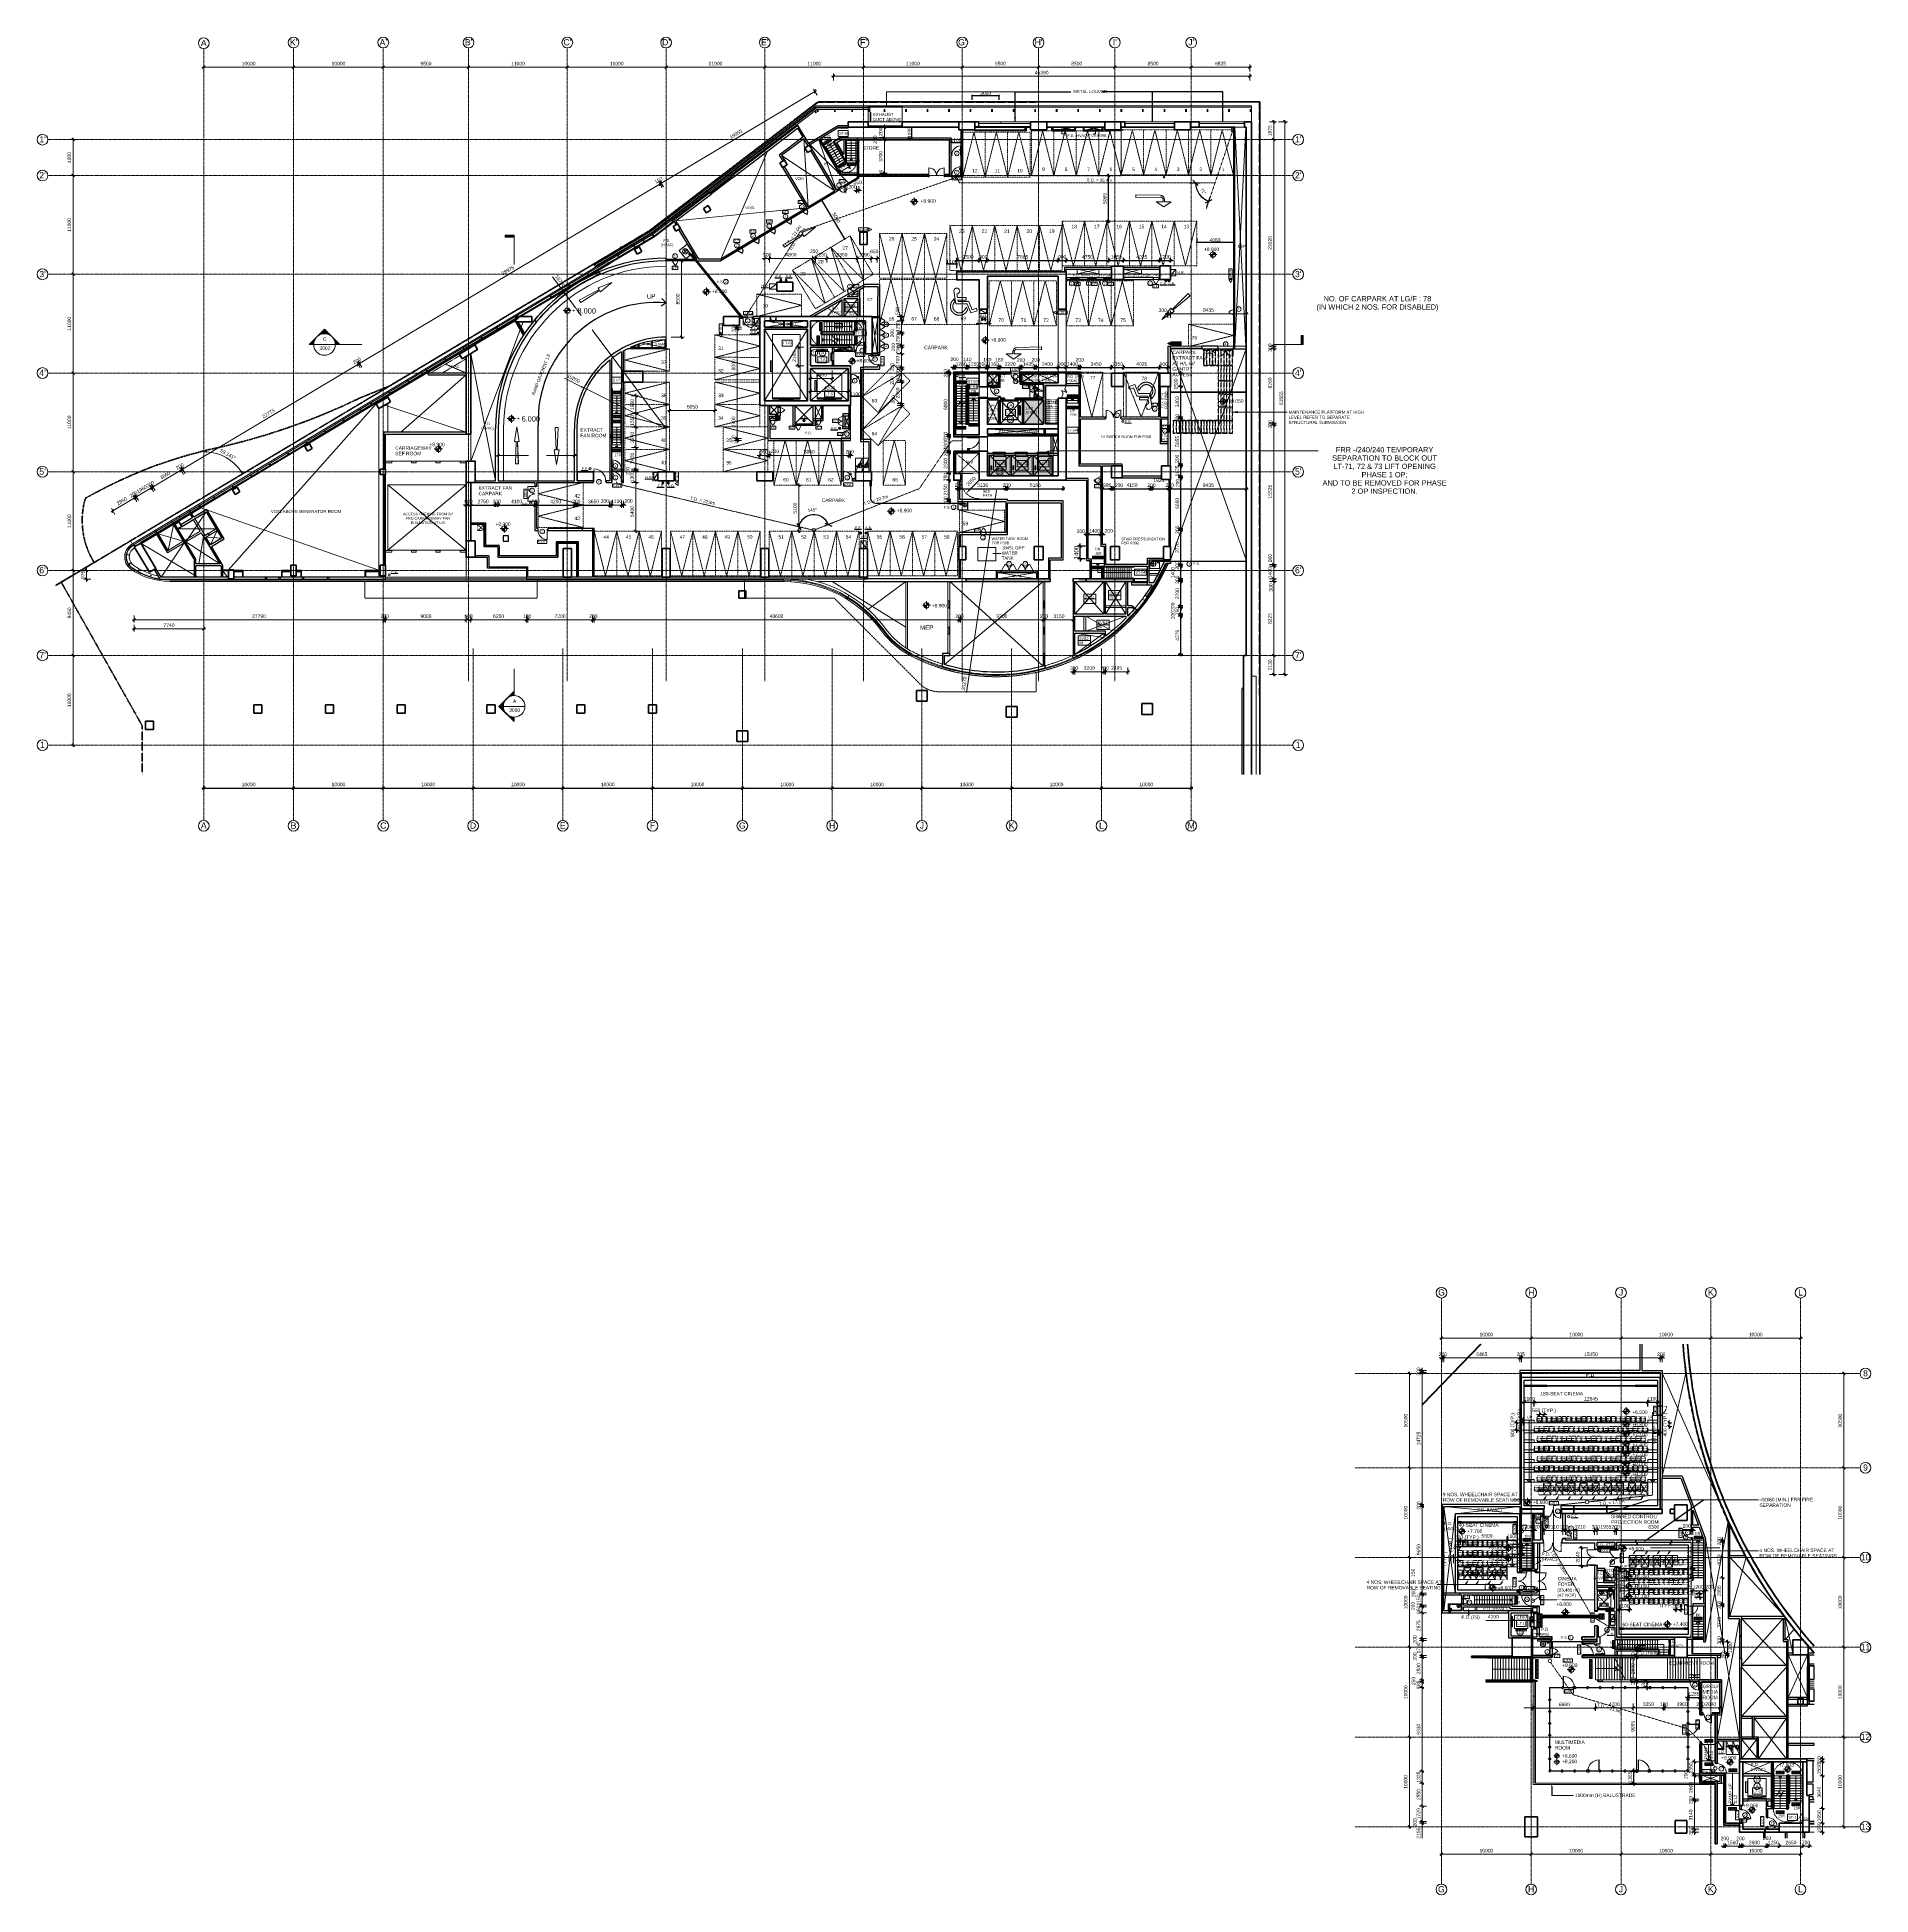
# Model space of a CAD drawing. Header units: millimetres. Extents: x -11708 to 484395, y -10237143 to 211873.
# Drawn here: x -11708 to 192564, y 4933 to 211873 of the extents above; entities that cross this region are included whole.
import ezdxf
from ezdxf import colors
from ezdxf.entities.mleader import LeaderData, LeaderLine
from ezdxf.enums import TextEntityAlignment as Align
from ezdxf.math import Vec2, Vec3

# ---------------------------------------------------------------- set-up
doc = ezdxf.new("R2010")
doc.units = ezdxf.units.MM
for name, pattern in [('3AXXX-TFP-ARC-DWG-1997-P02-LL00-WS4-04$0$3AXXX-TFP-ARC-DWG-XXXX-P00-LB01-WS4-01$0$Hidden', [2.25, 1, -1.25]), ('3AXXX-TFP-ARC-DWG-1997-P02-LL00-WS4-04$0$Hidden', [2.25, 1, -1.25]), ('Dash', [6, 3, -3]), ('Dash 1_16_', [3.175, 1.5875, -1.5875]), ('Dash2', [3, 1.5, -1.5]), ('DASHED', [19.05, 12.7, -6.35]), ('Double dash', [24.5, 10, -3, 2, -3, 2, -4.5]), ('Double dash_2_', [42.8625, 15.875, -4.7625, 6.35, -4.7625, 6.35, -4.7625]), ('Grid Line', [21, 12, -3, 3, -3]), ('Hidden', [2.25, 1, -1.25]), ('Hidden_samll_', [3, 2, -1]), ('Long Dash', [13.5, 9, -4.5]), ('Overhead', [1.8, 1.2, -0.6]), ('SMALL DASH', [1.06, 0.53, -0.53])]:
    doc.linetypes.add(name, pattern=pattern)
for name, color, linetype, lineweight in [('0-1', 7, 'Continuous', 5), ('0-2', 7, 'Continuous', 13), ('0-3', 7, 'Double dash_2_', 50), ('0-4', 7, 'Continuous', 18), ('20141121 TRAFFIC MARK LG_dwg-1', 7, 'Continuous', 9), ('3AXXX-TFP-ARC-DWG-1997-P02-LL00-WS4-04$0$3AXXX-TFP-ARC-DWG-XXXX-P00-LB01-WS4-01$0$A-010-M_LINE-1', 90, '3AXXX-TFP-ARC-DWG-1997-P02-LL00-WS4-04$0$3AXXX-TFP-ARC-DWG-XXXX-P00-LB01-WS4-01$0$Hidden', 9), ('3AXXX-TFP-ARC-DWG-1997-P02-LL00-WS4-04$0$A-010-M_LINE', 90, 'Continuous', 5), ('3AXXX-TFP-ARC-DWG-1997-P02-LL00-WS4-04$0$A-010-M_LINE-2', 90, '3AXXX-TFP-ARC-DWG-1997-P02-LL00-WS4-04$0$Hidden', 5), ('3AXXX-TFP-ARC-DWG-1997-P02-LL00-WS4-04$0$A-230-M_FLOOR', 4, 'Continuous', 18), ('A-010-M_LINE', 90, 'Continuous', 9), ('A-200-M_WALL_EXT', 113, 'Continuous', 9), ('A-200-M_WALL_INT', 2, 'Continuous', 9), ('A-230-M_FLOOR', 192, 'Continuous', 18), ('A-314-M_WINDOW', 250, 'Continuous', 5), ('A-325-M_DOOR', 31, 'Continuous', 5), ('A-325-M_DOOR-3', 31, 'Continuous', 13), ('A-325-M_DOOR__FRAME', 31, 'Continuous', 5), ('A-325-M_DOOR_GLASS', 31, 'Continuous', 13), ('A-770-ME_FFE_SA', 91, 'Continuous', 5), ('A-770-MH_FFE_SA', 91, 'Overhead', 5), ('A-ANNO-DIMS', 7, 'Continuous', 9), ('A-ANNO-DIMS-1', 7, 'Continuous', 5), ('A-ANNO-NOTE', 7, 'Continuous', 5), ('A-ANNO-NOTE-1', 7, 'Continuous', 20), ('A-CLNG', 7, 'Continuous', 9), ('A-COLS-1', 7, 'Continuous', 30), ('A-DETL', 102, 'Continuous', 5), ('A-DETL-1', 102, 'Continuous', 9), ('A-DETL-2', 102, 'Continuous', 18), ('A-DETL-3', 102, 'Continuous', 25), ('A-DETL-4', 102, 'Hidden', 5), ('A-DETL-5', 102, 'Overhead', 5), ('A-DETL-7', 102, 'Continuous', 30), ('A-DETL-8', 102, 'Hidden', 18), ('A-DETL-9', 102, 'Hidden', 9), ('A-DETL-GENF', 7, 'Continuous', 5), ('A-DETL-GENF-3', 7, 'Hidden_samll_', 5), ('A-DETL-HDLN-1', 7, 'Dash2', 5), ('A-DETL-THIN', 7, 'Continuous', 5), ('A-DOOR', 7, 'Continuous', 5), ('A-DOOR-1', 7, 'Continuous', 9), ('A-DOOR-2', 7, 'Dash', 5), ('A-DOOR-3', 7, 'Dash', 5), ('A-DOOR-FRAM', 7, 'Continuous', 5), ('A-DOOR-HDLN', 7, 'Long Dash', 5), ('A-DOOR-OPNG', 31, 'Continuous', 18), ('A-FLOR', 7, 'Continuous', 18), ('A-FLOR-3', 7, 'Continuous', 5), ('A-FLOR-HRAL', 7, 'Continuous', 5), ('A-FLOR-OPNG', 7, 'Continuous', 5), ('A-FLOR-OVHD', 7, 'Overhead', 5), ('A-GENM', 7, 'Continuous', 5), ('A-GENM-1', 7, 'Continuous', 18), ('A-GENM-2', 7, 'Continuous', 9), ('A-GLAZ', 7, 'Continuous', 5), ('A-GLAZ-1', 7, 'Continuous', 18), ('A-GLAZ-CURT', 7, 'Continuous', 5), ('A-GLAZ-CURT-2', 7, 'Continuous', 9), ('A-GLAZ-CWMG-1', 7, 'Continuous', 9), ('A-WALL', 7, 'Continuous', 9), ('A-WALL-2', 7, 'Continuous', 13), ('A-WALL-3', 7, 'Continuous', 35), ('A-WALL-4', 7, 'Continuous', 30), ('C-PRKG-1', 7, 'Dash', 5), ('C-PROP-LINE', 7, 'Double dash', 70), ('C-PROP-LINE-1', 7, 'Double dash_2_', 50), ('Dims-B1-FPARTPLANAT_8-6mPD_dwg-1', 7, 'Continuous', 5), ('Dims-M_ANCILLARYBUILDING1-F_dwg-1', 7, 'Continuous', 9), ('G-ANNO-DIMS', 7, 'Continuous', 5), ('G-ANNO-TEXT', 7, 'Continuous', 5), ('I-WALL', 7, 'Continuous', 9), ('I-WALL-3', 7, 'Continuous', 30), ('I-WALL-4', 7, 'Continuous', 18), ('I-WALL-5', 7, 'Continuous', 30), ('I-WALL-6', 7, 'Continuous', 18), ('OAP0503_', 210, 'Continuous', 35), ('OAP280_C', 210, 'Continuous', 50), ('OAP280_W', 210, 'Continuous', 50), ('OAP832', 7, 'Continuous', 9), ('P-SANR-FIXT', 7, 'Continuous', 5), ('PHASE 2', 53, 'Dash 1_16_', 0), ('PHASE 2 UNDERLINE', 10, 'SMALL DASH', 35), ('Q-SPCQ', 7, 'Continuous', 5), ('Q-SPCQ-HDLN', 7, 'Overhead', 5), ('REMOVED', 5, 'Dash', 5), ('S-BEAM-2', 7, 'Continuous', 9), ('S-BEAM-4', 7, 'Continuous', 35), ('S-COLS-3', 7, 'Continuous', 35), ('S-COLS-4', 7, 'Continuous', 13), ('S-COLS-SYMB', 7, 'Continuous', 40), ('S-GRID-1', 7, 'Grid Line', 5), ('S-GRID-IDEN', 7, 'Continuous', 5), ('S-STRS', 7, 'Continuous', 5), ('S-STRS-2', 7, 'Overhead', 5), ('S-STRS-ANNO', 31, 'Continuous', 5), ('S-STRS-MBND', 7, 'Continuous', 5), ('S-STRS-MBND-1', 7, 'Overhead', 5), ('UNDERLINE', 10, 'Continuous', 30), ('Z-060-M_DETAIL', 92, 'Continuous', 5)]:
    doc.layers.add(name, color=color, linetype=linetype, lineweight=lineweight)
for name, color, linetype in [('3AXXX-TFP-ARC-DWG-1997-P02-LL00-WS4-04$0$0-chair', 30, 'Continuous'), ('A-Evtr', 4, 'Continuous'), ('Generic Models', 7, 'Continuous'), ('P39B-2F_T$0$A-Symb-Door', 7, 'Continuous')]:
    doc.layers.add(name, color=color, linetype=linetype)
for name, color, linetype, lineweight, true_color in [('A-FLOR-HRAL-1', 7, 'Continuous', 5, 0xdfbfff), ('A-WALL-PATT-1', 7, 'Continuous', 9, 0x009369), ('I-WALL-1', 7, 'Continuous', 5, 0xd9ffd9)]:
    doc.layers.add(name, color=color, linetype=linetype, lineweight=lineweight, true_color=true_color)
doc.styles.add('Arial', font='arial.ttf', dxfattribs={"height": 491.766467})
doc.styles.add('Arial Narrow', font='ARIALN.TTF', dxfattribs={"height": 353.981763})
doc.styles.add('Arial Narrow_1', font='ARIALN.TTF', dxfattribs={"height": 294.984802})
doc.styles.add('Arial_1', font='arial.ttf', dxfattribs={"height": 393.413174})
doc.styles.add('Arial_10', font='arial.ttf', dxfattribs={"height": 354.071856})
doc.styles.add('Arial_11', font='arial.ttf', dxfattribs={"height": 295.05988})
doc.styles.add('Arial_12', font='arial.ttf', dxfattribs={"height": 590.11976})
doc.styles.add('Arial_2', font='arial.ttf', dxfattribs={"height": 1.475299})
doc.styles.add('Arial_3', font='arial.ttf', dxfattribs={"height": 688.473054})
doc.styles.add('Arial_4', font='arial.ttf', dxfattribs={"height": 1.081886})
doc.styles.add('Arial_5', font='arial.ttf', dxfattribs={"height": 1.18024})
doc.styles.add('Arial_6', font='arial.ttf', dxfattribs={"width": 0.9, "height": 393.413174})
doc.styles.add('Arial_7', font='arial.ttf', dxfattribs={"height": 1.967066})
doc.styles.add('Arial_8', font='arial.ttf', dxfattribs={"width": 0.8, "height": 1.967066})
doc.styles.add('Arial_9', font='arial.ttf', dxfattribs={"width": 0.8, "height": 393.413174})
doc.styles.add('P39B-2F_T$0$1.25mm -200', font='arial.ttf', dxfattribs={"width": 0.8, "height": 250})
doc.dimstyles.new('Arrow_-_2_5mm_Arial', dxfattribs={"dimscale": 304.8, "dimtxt": 500, "dimasz": 1.968504, "dimexe": 1.574803, "dimexo": 0, "dimgap": 1.148294, "dimtad": 1, "dimjust": 3, "dimdec": 0, "dimzin": 0, "dimdsep": 46, "dimtxsty": 'Arial_3', "dimsah": 1, "dimcen": 0.09, "dimadec": 3, "dimazin": 0, "dimtfac": 1, "dimtdec": 4, "dimtix": 1, "dimtmove": 0, "dimatfit": 2, "dimfxl": 1, "dimtvp": 1, "dimtolj": 1, "dimtzin": 0, "dimarcsym": 2})
doc.dimstyles.new('Diagonal_-_1_5mm_Arial', dxfattribs={"dimscale": 304.8, "dimtxt": 400, "dimasz": 0.984252, "dimexe": 0.984252, "dimexo": 0.0625, "dimgap": 0.656168, "dimtad": 1, "dimdec": 0, "dimrnd": 5, "dimzin": 0, "dimdsep": 46, "dimtxsty": 'Arial_1', "dimblk1": 'OBLIQUE', "dimblk2": 'OBLIQUE', "dimsah": 1, "dimcen": 0.09, "dimdle": 0.328084, "dimadec": 0, "dimazin": 0, "dimtfac": 1, "dimtdec": 4, "dimtix": 1, "dimtmove": 0, "dimatfit": 3, "dimfxl": 1.574803, "dimfxlon": 1, "dimtvp": 1, "dimtolj": 1, "dimtzin": 0, "dimarcsym": 2})
doc.dimstyles.new('Diagonal_-_1_5mm_Arial_1', dxfattribs={"dimscale": 304.8, "dimtxt": 400, "dimasz": 0.984252, "dimexe": 0.984252, "dimexo": 0.0625, "dimgap": 0.656168, "dimtad": 1, "dimdec": 0, "dimrnd": 5, "dimzin": 0, "dimdsep": 46, "dimtxsty": 'Arial_1', "dimblk1": 'OBLIQUE', "dimblk2": 'OBLIQUE', "dimsah": 1, "dimcen": 0.09, "dimdle": 0.328084, "dimadec": 0, "dimazin": 0, "dimtfac": 1, "dimtdec": 4, "dimtix": 1, "dimtmove": 2, "dimatfit": 3, "dimfxl": 1.574803, "dimfxlon": 1, "dimtvp": 1, "dimtolj": 1, "dimtzin": 0, "dimarcsym": 2})
doc.dimstyles.new('Diagonal_-_1_8mm_Arial_2', dxfattribs={"dimscale": 304.8, "dimtxt": 360, "dimasz": 1.968504, "dimexe": 1.574803, "dimexo": 0.984252, "dimgap": 1.148294, "dimtad": 1, "dimdec": 0, "dimrnd": 5, "dimzin": 0, "dimdsep": 46, "dimtxsty": 'Arial_10', "dimblk1": 'OBLIQUE', "dimblk2": 'OBLIQUE', "dimsah": 1, "dimcen": 0.09, "dimdle": 1.574803, "dimadec": 0, "dimazin": 0, "dimtfac": 1, "dimtdec": 4, "dimtix": 1, "dimtmove": 0, "dimatfit": 3, "dimfxl": 1, "dimtvp": 1, "dimtolj": 1, "dimtzin": 0, "dimarcsym": 2})
doc.dimstyles.new('Diagonal_-_2_0mm_Arial', dxfattribs={"dimscale": 304.8, "dimtxt": 500, "dimasz": 0.984252, "dimexe": 0.984252, "dimexo": 0.984252, "dimgap": 0.656168, "dimtad": 1, "dimdec": 0, "dimrnd": 5, "dimzin": 0, "dimdsep": 46, "dimtxsty": 'Arial', "dimblk1": 'OBLIQUE', "dimblk2": 'OBLIQUE', "dimsah": 1, "dimcen": 0.09, "dimdle": 0.656168, "dimadec": 0, "dimazin": 0, "dimtfac": 1, "dimtdec": 4, "dimtix": 1, "dimtmove": 0, "dimatfit": 3, "dimfxl": 1, "dimtvp": 1, "dimtolj": 1, "dimtzin": 0, "dimarcsym": 2})
doc.dimstyles.new('Diagonal_-_2_0mm_Arial_-_Precise', dxfattribs={"dimscale": 304.8, "dimtxt": 100, "dimasz": 0.328084, "dimexe": 0.246063, "dimexo": 0.0625, "dimgap": 0.164042, "dimtad": 1, "dimdec": 0, "dimzin": 0, "dimdsep": 46, "dimtxsty": 'Arial_1', "dimblk1": 'OBLIQUE', "dimblk2": 'OBLIQUE', "dimsah": 1, "dimcen": 0.09, "dimdle": 0.164042, "dimadec": 3, "dimazin": 0, "dimtfac": 1, "dimtdec": 4, "dimtix": 1, "dimtmove": 0, "dimatfit": 3, "dimfxl": 0.393701, "dimfxlon": 1, "dimtvp": 1, "dimtolj": 1, "dimtzin": 0, "dimarcsym": 2})
doc.dimstyles.new('Diagonal_-_2_0mm_Arial_-_Precise_1', dxfattribs={"dimscale": 304.8, "dimtxt": 100, "dimasz": 0.328084, "dimexe": 0.246063, "dimexo": 0.0625, "dimgap": 0.164042, "dimtad": 1, "dimdec": 0, "dimzin": 0, "dimdsep": 46, "dimtxsty": 'Arial_1', "dimblk1": 'OBLIQUE', "dimblk2": 'OBLIQUE', "dimsah": 1, "dimcen": 0.09, "dimdle": 0.164042, "dimadec": 3, "dimazin": 0, "dimtfac": 1, "dimtdec": 4, "dimtix": 1, "dimtmove": 0, "dimatfit": 3, "dimfxl": 0.393701, "dimfxlon": 1, "dimtvp": 1, "dimtolj": 1, "dimtzin": 0, "dimarcsym": 2})
doc.dimstyles.get("Standard").update_dxf_attribs({"dimtxt": 0.18, "dimasz": 0.18, "dimexe": 0.18, "dimexo": 0.0625, "dimgap": 0.09, "dimtad": 0, "dimtih": 1, "dimtoh": 1, "dimdec": 4, "dimzin": 0, "dimdsep": 46, "dimtxsty": 'Standard', "dimcen": 0.09, "dimadec": 0, "dimazin": 0, "dimtfac": 1, "dimtdec": 4, "dimtofl": 0, "dimtmove": 0, "dimatfit": 3, "dimfxl": 1, "dimtolj": 1, "dimtzin": 0, "dimarcsym": 0})
pattern_1 = [(135, (35772.6, -85596.6), (-695.517, -695.517), []), (225, (35772.6, -85596.6), (695.517, -695.517), [])]

# ---------------------------------------------------------------- blocks, each defined once
blk = doc.blocks.new('Family - ___-1112717-LG_F PLAN')
at = {"layer": 'C-PROP-LINE'}
for p, q in [((75195, 204615), (56424, 190270)), ((124469, 204684), (75195, 204615)), ((124462, 151157), (124469, 204684)), ((56424, 190270), (27494, 172990)), ((27494, 172990), (24317, 171707)), ((20247, 169882), (19207, 169463)), ((22343, 170786), (20247, 169882)), ((24317, 171707), (22343, 170786)), ((15862, 168236), (13632, 167518)), ((18068, 169024), (15862, 168236)), ((19207, 169463), (18068, 169024)), ((6572, 165716), (4798, 165224)), ((7630, 165970), (6572, 165716)), ((9058, 166288), (7630, 165970)), ((11379, 166872), (9105, 166298)), ((13632, 167518), (11379, 166872)), ((-147, 163512), (-1304, 163019)), ((1020, 163978), (-147, 163512)), ((1808, 164263), (1020, 163978)), ((3396, 164796), (1808, 164263)), ((4798, 165224), (3396, 164796)), ((-4657, 161415), (-5032, 161218)), ((-3958, 161772), (-4657, 161415)), ((-3047, 162219), (-3958, 161772)), ((-2639, 162413), (-3047, 162219)), ((-2077, 162673), (-2639, 162413)), ((-1304, 163019), (-2077, 162673)), ((-5260, 161097), (-6340, 160509)), ((-5032, 161218), (-5260, 161097)), ((-5367, 153361), (-9055, 151159)), ((-9055, 151159), (-9631, 150814)), ((124491, 129733), (124462, 151157))]:
    blk.add_line(p, q, dxfattribs=at)
blk.add_arc((2263, 158040), 8950, 163.98935, 211.51865, dxfattribs=at)
blk = doc.blocks.new('20141121 TRAFFIC MARK LG_dwg-5817370-LG_F PLAN')
at = {"layer": 'OAP832'}
for p, q in [((851340022, 842959708), (851340022, 842959647)), ((851340422, 842959708), (851340422, 842959647))]:
    blk.add_line(p, q, dxfattribs=at)
at = {"layer": 'OAP832', "flags": 128}
for points in [[(851409644, 842991510), (851406913, 842991570), (851406913, 842991250), (851406913, 842991570), (851406913, 842991250), (851409666, 842991311)], [(851409973, 842991012), (851409973, 842990798), (851409181, 842990798), (851410053, 842990223), (851410862, 842990798), (851410133, 842990798), (851410133, 842991010)], [(851393693, 842974552), (851396424, 842974613), (851396424, 842974293), (851396424, 842974613), (851396424, 842974293), (851393671, 842974354)], [(851393364, 842974054), (851393364, 842973841), (851394157, 842973841), (851393284, 842973265), (851392475, 842973841), (851393204, 842973841), (851393204, 842974052)]]:
    blk.add_lwpolyline(points, dxfattribs=at)
for points in [[(851367779, 842985714), (851369879, 842987091), (851369986, 842986912), (851371234, 842987973), (851369709, 842987377), (851369815, 842987198), (851367608, 842986000)], [(851345087, 842979550), (851344917, 842979837), (851347127, 842981028), (851347021, 842981207), (851348548, 842981798), (851347297, 842980741), (851347191, 842980920)], [(851409817, 842977666), (851411198, 842978547), (851411058, 842978702), (851412990, 842980306), (851412766, 842980554), (851410974, 842978795), (851410835, 842978949)], [(851338134, 842961578), (851337800, 842961578), (851337905, 842964087), (851337696, 842964087), (851337967, 842965702), (851338238, 842964087), (851338029, 842964087)], [(851342395, 842961523), (851342125, 842963138), (851342333, 842963138), (851342229, 842965647), (851342562, 842965647), (851342458, 842963138), (851342666, 842963138)]]:
    blk.add_lwpolyline(points, close=True, dxfattribs=at)
at = {"layer": 'OAP832'}
for centre, radius, start, end in [((851409633, 842991010), 500, 359.99107, 88.72917), ((851409673, 842991012), 300, 359.99955, 91.279), ((851393704, 842974052), 500, 91.27094, 180.00903), ((851393664, 842974054), 300, 88.7211, 180.00055)]:
    blk.add_arc(centre, radius, start, end, dxfattribs=at)
blk = doc.blocks.new('ARC_ANN_Toilet Universal - ARC_ANN_Toilet Universal-972495-B1_F PART PLAN AT _8_6mPD')
at = {"layer": 'A-DETL-GENF-3'}
for p, q in [((-750, -750), (-750, 750)), ((-750, 750), (750, 750)), ((-750, 750), (750, -750)), ((-750, -750), (750, 750)), ((750, 750), (750, -750)), ((750, -750), (-750, -750))]:
    blk.add_line(p, q, dxfattribs=at)
blk = doc.blocks.new('Dims-B1-FPARTPLANAT_8-6mPD_dwg__Oblique-5772989-B1_F PART PLAN AT _8_6mPD')
at = {"layer": 'A-ANNO-DIMS-1'}
blk.add_line((-0.5, -0.5), (0.5, 0.5), dxfattribs=at)
blk = doc.blocks.new('_Oblique')
at = {"color": 0, "linetype": 'ByBlock', "lineweight": -2}
blk.add_line((-0.5, -0.5), (0.5, 0.5), dxfattribs=at)
blk = doc.blocks.new('*D357')
at = {"layer": 'A-ANNO-DIMS', "color": 0, "lineweight": -2, "transparency": 16777216}
for p, q in [((64900, 48406), (64400, 48406)), ((64900, 48206), (64400, 48206)), ((64700, 48406), (64700, 48706)), ((64700, 48206), (64700, 48406)), ((64700, 48206), (64700, 47906))]:
    blk.add_line(p, q, dxfattribs=at)
at = {"layer": 'Defpoints', "color": 0, "transparency": 16777216}
for p in [(64700, 48406), (65200, 48406), (65200, 48206)]:
    blk.add_point(p, dxfattribs=at)
at = {"layer": 'A-ANNO-DIMS', "color": 0, "lineweight": -2, "transparency": 16777216, "xscale": 299.9999999999999, "yscale": 299.9999999999999, "zscale": 299.9999999999999}
for p, rotation in [((64700, 48406), 270), ((64700, 48206), 90)]:
    blk.add_blockref('_Oblique', p, dxfattribs=dict(at, rotation=rotation))
at = {"layer": 'A-ANNO-DIMS', "color": 0, "transparency": 16777216, "insert": (64299, 48306), "char_height": 491.77, "attachment_point": 5, "rotation": 90, "style": 'Arial'}
blk.add_mtext('\\A1;{\\H0.8x;200}', dxfattribs=at)
blk = doc.blocks.new('*D358')
at = {"layer": 'A-ANNO-DIMS', "color": 0, "lineweight": -2, "transparency": 16777216}
for p, q in [((64900, 48206), (64400, 48206)), ((64700, 38355), (64700, 48406)), ((64881, 38555), (64400, 38555))]:
    blk.add_line(p, q, dxfattribs=at)
at = {"layer": 'Defpoints', "color": 0, "transparency": 16777216}
for p in [(64700, 48206), (65200, 48206), (65181, 38555)]:
    blk.add_point(p, dxfattribs=at)
at = {"layer": 'A-ANNO-DIMS', "color": 0, "lineweight": -2, "transparency": 16777216, "xscale": 299.9999999999999, "yscale": 299.9999999999999, "zscale": 299.9999999999999}
for p, rotation in [((64700, 48206), 90), ((64700, 38555), 270)]:
    blk.add_blockref('_Oblique', p, dxfattribs=dict(at, rotation=rotation))
at = {"layer": 'A-ANNO-DIMS', "color": 0, "transparency": 16777216, "insert": (64299, 43381), "char_height": 491.77, "attachment_point": 5, "rotation": 90, "style": 'Arial'}
blk.add_mtext('\\A1;{\\H0.8x;9650}', dxfattribs=at)
blk = doc.blocks.new('*D359')
at = {"layer": 'A-ANNO-DIMS', "color": 0, "lineweight": -2, "transparency": 16777216}
for p, q in [((98367, 44431), (97867, 44431)), ((98367, 44231), (97867, 44231)), ((98167, 44431), (98167, 44731)), ((98167, 44231), (98167, 44431)), ((98167, 44231), (98167, 43931))]:
    blk.add_line(p, q, dxfattribs=at)
at = {"layer": 'Defpoints', "color": 0, "transparency": 16777216}
for p in [(98167, 44431), (98667, 44431), (98667, 44231)]:
    blk.add_point(p, dxfattribs=at)
at = {"layer": 'A-ANNO-DIMS', "color": 0, "lineweight": -2, "transparency": 16777216, "xscale": 299.9999999999999, "yscale": 299.9999999999999, "zscale": 299.9999999999999}
for p, rotation in [((98167, 44431), 270), ((98167, 44231), 90)]:
    blk.add_blockref('_Oblique', p, dxfattribs=dict(at, rotation=rotation))
at = {"layer": 'A-ANNO-DIMS', "color": 0, "transparency": 16777216, "insert": (97766, 44331), "char_height": 491.77, "attachment_point": 5, "rotation": 90, "style": 'Arial'}
blk.add_mtext('\\A1;{\\H0.8x;200}', dxfattribs=at)
blk = doc.blocks.new('*D360')
at = {"layer": 'A-ANNO-DIMS', "color": 0, "lineweight": -2, "transparency": 16777216}
for p, q in [((98367, 44231), (97867, 44231)), ((98167, 40031), (98167, 44431)), ((98348, 40231), (97867, 40231))]:
    blk.add_line(p, q, dxfattribs=at)
at = {"layer": 'Defpoints', "color": 0, "transparency": 16777216}
for p in [(98167, 44231), (98667, 44231), (98648, 40231)]:
    blk.add_point(p, dxfattribs=at)
at = {"layer": 'A-ANNO-DIMS', "color": 0, "lineweight": -2, "transparency": 16777216, "xscale": 299.9999999999999, "yscale": 299.9999999999999, "zscale": 299.9999999999999}
for p, rotation in [((98167, 44231), 90), ((98167, 40231), 270)]:
    blk.add_blockref('_Oblique', p, dxfattribs=dict(at, rotation=rotation))
at = {"layer": 'A-ANNO-DIMS', "color": 0, "transparency": 16777216, "insert": (97766, 42231), "char_height": 491.77, "attachment_point": 5, "rotation": 90, "style": 'Arial'}
blk.add_mtext('\\A1;{\\H0.8x;4000}', dxfattribs=at)
blk = doc.blocks.new('*D361')
at = {"layer": 'A-ANNO-DIMS', "color": 0, "lineweight": -2, "transparency": 16777216}
for p, q in [((98367, 40231), (97867, 40231)), ((98167, 37146), (98167, 40431)), ((98386, 37346), (97867, 37346))]:
    blk.add_line(p, q, dxfattribs=at)
at = {"layer": 'Defpoints', "color": 0, "transparency": 16777216}
for p in [(98167, 40231), (98667, 40231), (98686, 37346)]:
    blk.add_point(p, dxfattribs=at)
at = {"layer": 'A-ANNO-DIMS', "color": 0, "lineweight": -2, "transparency": 16777216, "xscale": 299.9999999999999, "yscale": 299.9999999999999, "zscale": 299.9999999999999}
for p, rotation in [((98167, 40231), 90), ((98167, 37346), 270)]:
    blk.add_blockref('_Oblique', p, dxfattribs=dict(at, rotation=rotation))
at = {"layer": 'A-ANNO-DIMS', "color": 0, "transparency": 16777216, "insert": (97766, 38788), "char_height": 491.77, "attachment_point": 5, "rotation": 90, "style": 'Arial'}
blk.add_mtext('\\A1;{\\H0.8x;2885}', dxfattribs=at)
blk = doc.blocks.new('*D362')
at = {"layer": 'A-ANNO-DIMS', "color": 0, "lineweight": -2, "transparency": 16777216}
for p, q in [((66651, 66949), (77051, 66949)), ((66851, 66749), (66851, 67249)), ((76851, 66749), (76851, 67249))]:
    blk.add_line(p, q, dxfattribs=at)
at = {"layer": 'Defpoints', "color": 0, "transparency": 16777216}
for p in [(66851, 66449), (76851, 66949), (76851, 66449)]:
    blk.add_point(p, dxfattribs=at)
at = {"layer": 'A-ANNO-DIMS', "color": 0, "lineweight": -2, "transparency": 16777216, "xscale": 299.9999999999999, "yscale": 299.9999999999999, "zscale": 299.9999999999999, "rotation": 180}
blk.add_blockref('_Oblique', (66851, 66949), dxfattribs=at)
at = {"layer": 'A-ANNO-DIMS', "color": 0, "lineweight": -2, "transparency": 16777216, "xscale": 299.9999999999999, "yscale": 299.9999999999999, "zscale": 299.9999999999999}
blk.add_blockref('_Oblique', (76851, 66949), dxfattribs=at)
at = {"layer": 'A-ANNO-DIMS', "color": 0, "transparency": 16777216, "insert": (71851, 67350), "char_height": 491.77, "attachment_point": 5, "style": 'Arial'}
blk.add_mtext('\\A1;{\\H0.8x;10000}', dxfattribs=at)
blk = doc.blocks.new('*D363')
at = {"layer": 'A-ANNO-DIMS', "color": 0, "lineweight": -2, "transparency": 16777216}
for p, q in [((64700, 28880), (64700, 29180)), ((64900, 28880), (64400, 28880)), ((64900, 28631), (64400, 28631)), ((64700, 28631), (64700, 28880)), ((64700, 28631), (64700, 28331))]:
    blk.add_line(p, q, dxfattribs=at)
at = {"layer": 'Defpoints', "color": 0, "transparency": 16777216}
for p in [(64700, 28880), (65200, 28880), (65200, 28631)]:
    blk.add_point(p, dxfattribs=at)
at = {"layer": 'A-ANNO-DIMS', "color": 0, "lineweight": -2, "transparency": 16777216, "xscale": 299.9999999999999, "yscale": 299.9999999999999, "zscale": 299.9999999999999}
for p, rotation in [((64700, 28880), 270), ((64700, 28631), 90)]:
    blk.add_blockref('_Oblique', p, dxfattribs=dict(at, rotation=rotation))
at = {"layer": 'A-ANNO-DIMS', "color": 0, "transparency": 16777216, "insert": (63728, 28755), "char_height": 491.77, "attachment_point": 5, "rotation": 90, "style": 'Arial'}
blk.add_mtext('\\A1;{\\H0.8x;250}', dxfattribs=at)
blk = doc.blocks.new('*D364')
at = {"layer": 'A-ANNO-DIMS', "color": 0, "lineweight": -2, "transparency": 16777216}
for p, q in [((64900, 28631), (64400, 28631)), ((64900, 28045), (64400, 28045)), ((64700, 28631), (64700, 28931)), ((64700, 28045), (64700, 28631)), ((64700, 28045), (64700, 27745))]:
    blk.add_line(p, q, dxfattribs=at)
at = {"layer": 'Defpoints', "color": 0, "transparency": 16777216}
for p in [(64700, 28631), (65200, 28631), (65200, 28045)]:
    blk.add_point(p, dxfattribs=at)
at = {"layer": 'A-ANNO-DIMS', "color": 0, "lineweight": -2, "transparency": 16777216, "xscale": 299.9999999999999, "yscale": 299.9999999999999, "zscale": 299.9999999999999}
for p, rotation in [((64700, 28631), 270), ((64700, 28045), 90)]:
    blk.add_blockref('_Oblique', p, dxfattribs=dict(at, rotation=rotation))
at = {"layer": 'A-ANNO-DIMS', "color": 0, "transparency": 16777216, "insert": (64299, 28338), "char_height": 491.77, "attachment_point": 5, "rotation": 90, "style": 'Arial'}
blk.add_mtext('\\A1;{\\H0.8x;585}', dxfattribs=at)
blk = doc.blocks.new('*D365')
at = {"layer": 'A-ANNO-DIMS', "color": 0, "lineweight": -2, "transparency": 16777216}
for p, q in [((64900, 28045), (64400, 28045)), ((64700, 18514), (64700, 28245)), ((64900, 18714), (64400, 18714))]:
    blk.add_line(p, q, dxfattribs=at)
at = {"layer": 'Defpoints', "color": 0, "transparency": 16777216}
for p in [(64700, 28045), (65200, 28045), (65200, 18714)]:
    blk.add_point(p, dxfattribs=at)
at = {"layer": 'A-ANNO-DIMS', "color": 0, "lineweight": -2, "transparency": 16777216, "xscale": 299.9999999999999, "yscale": 299.9999999999999, "zscale": 299.9999999999999}
for p, rotation in [((64700, 28045), 90), ((64700, 18714), 270)]:
    blk.add_blockref('_Oblique', p, dxfattribs=dict(at, rotation=rotation))
at = {"layer": 'A-ANNO-DIMS', "color": 0, "transparency": 16777216, "insert": (64299, 23379), "char_height": 491.77, "attachment_point": 5, "rotation": 90, "style": 'Arial'}
blk.add_mtext('\\A1;{\\H0.8x;9330}', dxfattribs=at)
blk = doc.blocks.new('*D366')
at = {"layer": 'A-ANNO-DIMS', "color": 0, "lineweight": -2, "transparency": 16777216}
for p, q in [((64900, 18714), (64400, 18714)), ((64700, 18714), (64700, 19014)), ((64700, 17377), (64700, 18714)), ((64900, 17377), (64400, 17377)), ((64700, 17377), (64700, 17077))]:
    blk.add_line(p, q, dxfattribs=at)
at = {"layer": 'Defpoints', "color": 0, "transparency": 16777216}
for p in [(64700, 18714), (65200, 18714), (65200, 17377)]:
    blk.add_point(p, dxfattribs=at)
at = {"layer": 'A-ANNO-DIMS', "color": 0, "lineweight": -2, "transparency": 16777216, "xscale": 299.9999999999999, "yscale": 299.9999999999999, "zscale": 299.9999999999999}
for p, rotation in [((64700, 18714), 270), ((64700, 17377), 90)]:
    blk.add_blockref('_Oblique', p, dxfattribs=dict(at, rotation=rotation))
at = {"layer": 'A-ANNO-DIMS', "color": 0, "transparency": 16777216, "insert": (64299, 18045), "char_height": 491.77, "attachment_point": 5, "rotation": 90, "style": 'Arial'}
blk.add_mtext('\\A1;{\\H0.8x;1335}', dxfattribs=at)
blk = doc.blocks.new('*D367')
at = {"layer": 'A-ANNO-DIMS', "color": 0, "lineweight": -2, "transparency": 16777216}
for p, q in [((64900, 17377), (64400, 17377)), ((64700, 14626), (64700, 17577)), ((64881, 14826), (64400, 14826))]:
    blk.add_line(p, q, dxfattribs=at)
at = {"layer": 'Defpoints', "color": 0, "transparency": 16777216}
for p in [(64700, 17377), (65200, 17377), (65181, 14826)]:
    blk.add_point(p, dxfattribs=at)
at = {"layer": 'A-ANNO-DIMS', "color": 0, "lineweight": -2, "transparency": 16777216, "xscale": 299.9999999999999, "yscale": 299.9999999999999, "zscale": 299.9999999999999}
for p, rotation in [((64700, 17377), 90), ((64700, 14826), 270)]:
    blk.add_blockref('_Oblique', p, dxfattribs=dict(at, rotation=rotation))
at = {"layer": 'A-ANNO-DIMS', "color": 0, "transparency": 16777216, "insert": (64299, 16101), "char_height": 491.77, "attachment_point": 5, "rotation": 90, "style": 'Arial'}
blk.add_mtext('\\A1;{\\H0.8x;2550}', dxfattribs=at)
blk = doc.blocks.new('*D368')
at = {"layer": 'A-ANNO-DIMS', "color": 0, "lineweight": -2, "transparency": 16777216}
for p, q in [((64900, 31381), (64400, 31381)), ((64700, 28680), (64700, 31581)), ((64900, 28880), (64400, 28880))]:
    blk.add_line(p, q, dxfattribs=at)
at = {"layer": 'Defpoints', "color": 0, "transparency": 16777216}
for p in [(64700, 31381), (65200, 31381), (65200, 28880)]:
    blk.add_point(p, dxfattribs=at)
at = {"layer": 'A-ANNO-DIMS', "color": 0, "lineweight": -2, "transparency": 16777216, "xscale": 299.9999999999999, "yscale": 299.9999999999999, "zscale": 299.9999999999999}
for p, rotation in [((64700, 31381), 90), ((64700, 28880), 270)]:
    blk.add_blockref('_Oblique', p, dxfattribs=dict(at, rotation=rotation))
at = {"layer": 'A-ANNO-DIMS', "color": 0, "transparency": 16777216, "insert": (64299, 30131), "char_height": 491.77, "attachment_point": 5, "rotation": 90, "style": 'Arial'}
blk.add_mtext('\\A1;{\\H0.8x;2500}', dxfattribs=at)
blk = doc.blocks.new('*D369')
at = {"layer": 'A-ANNO-DIMS', "color": 0, "lineweight": -2, "transparency": 16777216}
for p, q in [((76651, 66949), (87051, 66949)), ((76851, 66749), (76851, 67249)), ((86851, 66749), (86851, 67249))]:
    blk.add_line(p, q, dxfattribs=at)
at = {"layer": 'Defpoints', "color": 0, "transparency": 16777216}
for p in [(76851, 66449), (86851, 66949), (86851, 66449)]:
    blk.add_point(p, dxfattribs=at)
at = {"layer": 'A-ANNO-DIMS', "color": 0, "lineweight": -2, "transparency": 16777216, "xscale": 299.9999999999999, "yscale": 299.9999999999999, "zscale": 299.9999999999999, "rotation": 180}
blk.add_blockref('_Oblique', (76851, 66949), dxfattribs=at)
at = {"layer": 'A-ANNO-DIMS', "color": 0, "lineweight": -2, "transparency": 16777216, "xscale": 299.9999999999999, "yscale": 299.9999999999999, "zscale": 299.9999999999999}
blk.add_blockref('_Oblique', (86851, 66949), dxfattribs=at)
at = {"layer": 'A-ANNO-DIMS', "color": 0, "transparency": 16777216, "insert": (81851, 67350), "char_height": 491.77, "attachment_point": 5, "style": 'Arial'}
blk.add_mtext('\\A1;{\\H0.8x;10000}', dxfattribs=at)
blk = doc.blocks.new('*D370')
at = {"layer": 'A-ANNO-DIMS', "color": 0, "lineweight": -2, "transparency": 16777216}
for p, q in [((86651, 66949), (97051, 66949)), ((86851, 66749), (86851, 67249)), ((96851, 66749), (96851, 67249))]:
    blk.add_line(p, q, dxfattribs=at)
at = {"layer": 'Defpoints', "color": 0, "transparency": 16777216}
for p in [(86851, 66449), (96851, 66949), (96851, 66449)]:
    blk.add_point(p, dxfattribs=at)
at = {"layer": 'A-ANNO-DIMS', "color": 0, "lineweight": -2, "transparency": 16777216, "xscale": 299.9999999999999, "yscale": 299.9999999999999, "zscale": 299.9999999999999, "rotation": 180}
blk.add_blockref('_Oblique', (86851, 66949), dxfattribs=at)
at = {"layer": 'A-ANNO-DIMS', "color": 0, "lineweight": -2, "transparency": 16777216, "xscale": 299.9999999999999, "yscale": 299.9999999999999, "zscale": 299.9999999999999}
blk.add_blockref('_Oblique', (96851, 66949), dxfattribs=at)
at = {"layer": 'A-ANNO-DIMS', "color": 0, "transparency": 16777216, "insert": (91851, 67350), "char_height": 491.77, "attachment_point": 5, "style": 'Arial'}
blk.add_mtext('\\A1;{\\H0.8x;10000}', dxfattribs=at)
blk = doc.blocks.new('*D371')
at = {"layer": 'A-ANNO-DIMS', "color": 0, "lineweight": -2, "transparency": 16777216}
for p, q in [((96651, 66949), (107051, 66949)), ((96851, 66749), (96851, 67249)), ((106851, 66749), (106851, 67249))]:
    blk.add_line(p, q, dxfattribs=at)
at = {"layer": 'Defpoints', "color": 0, "transparency": 16777216}
for p in [(96851, 66449), (106851, 66949), (106851, 66449)]:
    blk.add_point(p, dxfattribs=at)
at = {"layer": 'A-ANNO-DIMS', "color": 0, "lineweight": -2, "transparency": 16777216, "xscale": 299.9999999999999, "yscale": 299.9999999999999, "zscale": 299.9999999999999, "rotation": 180}
blk.add_blockref('_Oblique', (96851, 66949), dxfattribs=at)
at = {"layer": 'A-ANNO-DIMS', "color": 0, "lineweight": -2, "transparency": 16777216, "xscale": 299.9999999999999, "yscale": 299.9999999999999, "zscale": 299.9999999999999}
blk.add_blockref('_Oblique', (106851, 66949), dxfattribs=at)
at = {"layer": 'A-ANNO-DIMS', "color": 0, "transparency": 16777216, "insert": (101851, 67350), "char_height": 491.77, "attachment_point": 5, "style": 'Arial'}
blk.add_mtext('\\A1;{\\H0.8x;10000}', dxfattribs=at)
blk = doc.blocks.new('*D372')
at = {"layer": 'A-ANNO-DIMS', "color": 0, "lineweight": -2, "transparency": 16777216}
for p, q in [((66651, 9457), (77051, 9457)), ((66851, 9257), (66851, 9757)), ((76851, 9257), (76851, 9757))]:
    blk.add_line(p, q, dxfattribs=at)
at = {"layer": 'Defpoints', "color": 0, "transparency": 16777216}
for p in [(66851, 8957), (76851, 9457), (76851, 8957)]:
    blk.add_point(p, dxfattribs=at)
at = {"layer": 'A-ANNO-DIMS', "color": 0, "lineweight": -2, "transparency": 16777216, "xscale": 299.9999999999999, "yscale": 299.9999999999999, "zscale": 299.9999999999999, "rotation": 180}
blk.add_blockref('_Oblique', (66851, 9457), dxfattribs=at)
at = {"layer": 'A-ANNO-DIMS', "color": 0, "lineweight": -2, "transparency": 16777216, "xscale": 299.9999999999999, "yscale": 299.9999999999999, "zscale": 299.9999999999999}
blk.add_blockref('_Oblique', (76851, 9457), dxfattribs=at)
at = {"layer": 'A-ANNO-DIMS', "color": 0, "transparency": 16777216, "insert": (71851, 9858), "char_height": 491.77, "attachment_point": 5, "style": 'Arial'}
blk.add_mtext('\\A1;{\\H0.8x;10000}', dxfattribs=at)
blk = doc.blocks.new('*D373')
at = {"layer": 'A-ANNO-DIMS', "color": 0, "lineweight": -2, "transparency": 16777216}
for p, q in [((76651, 9457), (87051, 9457)), ((76851, 9257), (76851, 9757)), ((86851, 9257), (86851, 9757))]:
    blk.add_line(p, q, dxfattribs=at)
at = {"layer": 'Defpoints', "color": 0, "transparency": 16777216}
for p in [(76851, 8957), (86851, 9457), (86851, 8957)]:
    blk.add_point(p, dxfattribs=at)
at = {"layer": 'A-ANNO-DIMS', "color": 0, "lineweight": -2, "transparency": 16777216, "xscale": 299.9999999999999, "yscale": 299.9999999999999, "zscale": 299.9999999999999, "rotation": 180}
blk.add_blockref('_Oblique', (76851, 9457), dxfattribs=at)
at = {"layer": 'A-ANNO-DIMS', "color": 0, "lineweight": -2, "transparency": 16777216, "xscale": 299.9999999999999, "yscale": 299.9999999999999, "zscale": 299.9999999999999}
blk.add_blockref('_Oblique', (86851, 9457), dxfattribs=at)
at = {"layer": 'A-ANNO-DIMS', "color": 0, "transparency": 16777216, "insert": (81851, 9857), "char_height": 491.77, "attachment_point": 5, "style": 'Arial'}
blk.add_mtext('\\A1;{\\H0.8x;10000}', dxfattribs=at)
blk = doc.blocks.new('*D374')
at = {"layer": 'A-ANNO-DIMS', "color": 0, "lineweight": -2, "transparency": 16777216}
for p, q in [((86651, 9457), (97051, 9457)), ((86851, 9257), (86851, 9757)), ((96851, 9257), (96851, 9757))]:
    blk.add_line(p, q, dxfattribs=at)
at = {"layer": 'Defpoints', "color": 0, "transparency": 16777216}
for p in [(86851, 8957), (96851, 9457), (96851, 8957)]:
    blk.add_point(p, dxfattribs=at)
at = {"layer": 'A-ANNO-DIMS', "color": 0, "lineweight": -2, "transparency": 16777216, "xscale": 299.9999999999999, "yscale": 299.9999999999999, "zscale": 299.9999999999999, "rotation": 180}
blk.add_blockref('_Oblique', (86851, 9457), dxfattribs=at)
at = {"layer": 'A-ANNO-DIMS', "color": 0, "lineweight": -2, "transparency": 16777216, "xscale": 299.9999999999999, "yscale": 299.9999999999999, "zscale": 299.9999999999999}
blk.add_blockref('_Oblique', (96851, 9457), dxfattribs=at)
at = {"layer": 'A-ANNO-DIMS', "color": 0, "transparency": 16777216, "insert": (91851, 9857), "char_height": 491.77, "attachment_point": 5, "style": 'Arial'}
blk.add_mtext('\\A1;{\\H0.8x;10000}', dxfattribs=at)
blk = doc.blocks.new('*D375')
at = {"layer": 'A-ANNO-DIMS', "color": 0, "lineweight": -2, "transparency": 16777216}
for p, q in [((96651, 9457), (107051, 9457)), ((96851, 9257), (96851, 9757)), ((106851, 9256), (106851, 9757))]:
    blk.add_line(p, q, dxfattribs=at)
at = {"layer": 'Defpoints', "color": 0, "transparency": 16777216}
for p in [(96851, 8957), (106851, 9457), (106851, 8956)]:
    blk.add_point(p, dxfattribs=at)
at = {"layer": 'A-ANNO-DIMS', "color": 0, "lineweight": -2, "transparency": 16777216, "xscale": 299.9999999999999, "yscale": 299.9999999999999, "zscale": 299.9999999999999, "rotation": 180}
blk.add_blockref('_Oblique', (96851, 9457), dxfattribs=at)
at = {"layer": 'A-ANNO-DIMS', "color": 0, "lineweight": -2, "transparency": 16777216, "xscale": 299.9999999999999, "yscale": 299.9999999999999, "zscale": 299.9999999999999}
blk.add_blockref('_Oblique', (106851, 9457), dxfattribs=at)
at = {"layer": 'A-ANNO-DIMS', "color": 0, "transparency": 16777216, "insert": (101851, 9857), "char_height": 491.77, "attachment_point": 5, "style": 'Arial'}
blk.add_mtext('\\A1;{\\H0.8x;10000}', dxfattribs=at)
blk = doc.blocks.new('*D376')
at = {"layer": 'A-ANNO-DIMS', "color": 0, "lineweight": -2, "transparency": 16777216}
for p, q in [((64900, 63131), (64400, 63131)), ((64700, 48206), (64700, 63331)), ((64900, 48406), (64400, 48406))]:
    blk.add_line(p, q, dxfattribs=at)
at = {"layer": 'Defpoints', "color": 0, "transparency": 16777216}
for p in [(64700, 63131), (65200, 63131), (65200, 48406)]:
    blk.add_point(p, dxfattribs=at)
at = {"layer": 'A-ANNO-DIMS', "color": 0, "lineweight": -2, "transparency": 16777216, "xscale": 299.9999999999999, "yscale": 299.9999999999999, "zscale": 299.9999999999999}
for p, rotation in [((64700, 63131), 90), ((64700, 48406), 270)]:
    blk.add_blockref('_Oblique', p, dxfattribs=dict(at, rotation=rotation))
at = {"layer": 'A-ANNO-DIMS', "color": 0, "transparency": 16777216, "insert": (64299, 55768), "char_height": 491.77, "attachment_point": 5, "rotation": 90, "style": 'Arial'}
blk.add_mtext('\\A1;{\\H0.8x;14725}', dxfattribs=at)
blk = doc.blocks.new('*D377')
at = {"layer": 'A-ANNO-DIMS', "color": 0, "lineweight": -2, "transparency": 16777216}
for p, q in [((98367, 37346), (97867, 37346)), ((98167, 37346), (98167, 37646)), ((98167, 37146), (98167, 37346)), ((98367, 37146), (97867, 37146)), ((98167, 37146), (98167, 36846))]:
    blk.add_line(p, q, dxfattribs=at)
at = {"layer": 'Defpoints', "color": 0, "transparency": 16777216}
for p in [(98167, 37346), (98667, 37346), (98667, 37146)]:
    blk.add_point(p, dxfattribs=at)
at = {"layer": 'A-ANNO-DIMS', "color": 0, "lineweight": -2, "transparency": 16777216, "xscale": 299.9999999999999, "yscale": 299.9999999999999, "zscale": 299.9999999999999}
for p, rotation in [((98167, 37346), 270), ((98167, 37146), 90)]:
    blk.add_blockref('_Oblique', p, dxfattribs=dict(at, rotation=rotation))
at = {"layer": 'A-ANNO-DIMS', "color": 0, "transparency": 16777216, "insert": (97766, 37246), "char_height": 491.77, "attachment_point": 5, "rotation": 90, "style": 'Arial'}
blk.add_mtext('\\A1;{\\H0.8x;200}', dxfattribs=at)
blk = doc.blocks.new('*D378')
at = {"layer": 'A-ANNO-DIMS', "color": 0, "lineweight": -2, "transparency": 16777216}
for p, q in [((98167, 33231), (98167, 37346)), ((98367, 37146), (97867, 37146)), ((98367, 33431), (97867, 33431))]:
    blk.add_line(p, q, dxfattribs=at)
at = {"layer": 'Defpoints', "color": 0, "transparency": 16777216}
for p in [(98167, 37146), (98667, 37146), (98667, 33431)]:
    blk.add_point(p, dxfattribs=at)
at = {"layer": 'A-ANNO-DIMS', "color": 0, "lineweight": -2, "transparency": 16777216, "xscale": 299.9999999999999, "yscale": 299.9999999999999, "zscale": 299.9999999999999}
for p, rotation in [((98167, 37146), 90), ((98167, 33431), 270)]:
    blk.add_blockref('_Oblique', p, dxfattribs=dict(at, rotation=rotation))
at = {"layer": 'A-ANNO-DIMS', "color": 0, "transparency": 16777216, "insert": (97766, 35288), "char_height": 491.77, "attachment_point": 5, "rotation": 90, "style": 'Arial'}
blk.add_mtext('\\A1;{\\H0.8x;3715}', dxfattribs=at)
blk = doc.blocks.new('*D379')
at = {"layer": 'A-ANNO-DIMS', "color": 0, "lineweight": -2, "transparency": 16777216}
for p, q in [((98367, 33431), (97867, 33431)), ((98367, 33131), (97867, 33131)), ((98167, 33431), (98167, 33731)), ((98167, 33131), (98167, 33431)), ((98167, 33131), (98167, 32831))]:
    blk.add_line(p, q, dxfattribs=at)
at = {"layer": 'Defpoints', "color": 0, "transparency": 16777216}
for p in [(98167, 33431), (98667, 33431), (98667, 33131)]:
    blk.add_point(p, dxfattribs=at)
at = {"layer": 'A-ANNO-DIMS', "color": 0, "lineweight": -2, "transparency": 16777216, "xscale": 299.9999999999999, "yscale": 299.9999999999999, "zscale": 299.9999999999999}
for p, rotation in [((98167, 33431), 270), ((98167, 33131), 90)]:
    blk.add_blockref('_Oblique', p, dxfattribs=dict(at, rotation=rotation))
at = {"layer": 'A-ANNO-DIMS', "color": 0, "transparency": 16777216, "insert": (97766, 33281), "char_height": 491.77, "attachment_point": 5, "rotation": 90, "style": 'Arial'}
blk.add_mtext('\\A1;{\\H0.8x;300}', dxfattribs=at)
blk = doc.blocks.new('*D380')
at = {"layer": 'A-ANNO-DIMS', "color": 0, "lineweight": -2, "transparency": 16777216}
for p, q in [((98926, 33131), (98426, 33131)), ((98726, 31631), (98726, 33331)), ((98926, 31831), (98426, 31831))]:
    blk.add_line(p, q, dxfattribs=at)
at = {"layer": 'Defpoints', "color": 0, "transparency": 16777216}
for p in [(98726, 33131), (99226, 33131), (99226, 31831)]:
    blk.add_point(p, dxfattribs=at)
at = {"layer": 'A-ANNO-DIMS', "color": 0, "lineweight": -2, "transparency": 16777216, "xscale": 299.9999999999999, "yscale": 299.9999999999999, "zscale": 299.9999999999999}
for p, rotation in [((98726, 33131), 90), ((98726, 31831), 270)]:
    blk.add_blockref('_Oblique', p, dxfattribs=dict(at, rotation=rotation))
at = {"layer": 'A-ANNO-DIMS', "color": 0, "transparency": 16777216, "insert": (99016, 32481), "char_height": 491.77, "attachment_point": 5, "rotation": 90, "style": 'Arial'}
blk.add_mtext('\\A1;{\\H0.8x;1300}', dxfattribs=at)
blk = doc.blocks.new('*D381')
at = {"layer": 'A-ANNO-DIMS', "color": 0, "lineweight": -2, "transparency": 16777216}
for p, q in [((98926, 31831), (98426, 31831)), ((98926, 31581), (98426, 31581)), ((98726, 31831), (98726, 32131)), ((98726, 31581), (98726, 31831)), ((98726, 31581), (98726, 31281))]:
    blk.add_line(p, q, dxfattribs=at)
at = {"layer": 'Defpoints', "color": 0, "transparency": 16777216}
for p in [(98726, 31831), (99226, 31831), (99226, 31581)]:
    blk.add_point(p, dxfattribs=at)
at = {"layer": 'A-ANNO-DIMS', "color": 0, "lineweight": -2, "transparency": 16777216, "xscale": 299.9999999999999, "yscale": 299.9999999999999, "zscale": 299.9999999999999}
for p, rotation in [((98726, 31831), 270), ((98726, 31581), 90)]:
    blk.add_blockref('_Oblique', p, dxfattribs=dict(at, rotation=rotation))
at = {"layer": 'A-ANNO-DIMS', "color": 0, "transparency": 16777216, "insert": (98325, 31706), "char_height": 491.77, "attachment_point": 5, "rotation": 90, "style": 'Arial'}
blk.add_mtext('\\A1;{\\H0.8x;250}', dxfattribs=at)
blk = doc.blocks.new('*D382')
at = {"layer": 'A-ANNO-DIMS', "color": 0, "lineweight": -2, "transparency": 16777216}
for p, q in [((109510, 12906), (109010, 12906)), ((109310, 12906), (109310, 13206)), ((109310, 11906), (109310, 12906)), ((109510, 11906), (109010, 11906)), ((109310, 11906), (109310, 11606))]:
    blk.add_line(p, q, dxfattribs=at)
at = {"layer": 'Defpoints', "color": 0, "transparency": 16777216}
for p in [(109310, 12906), (109810, 12906), (109810, 11906)]:
    blk.add_point(p, dxfattribs=at)
at = {"layer": 'A-ANNO-DIMS', "color": 0, "lineweight": -2, "transparency": 16777216, "xscale": 299.9999999999999, "yscale": 299.9999999999999, "zscale": 299.9999999999999}
for p, rotation in [((109310, 12906), 270), ((109310, 11906), 90)]:
    blk.add_blockref('_Oblique', p, dxfattribs=dict(at, rotation=rotation))
at = {"layer": 'A-ANNO-DIMS', "color": 0, "transparency": 16777216, "insert": (108910, 12406), "char_height": 491.77, "attachment_point": 5, "rotation": 90, "style": 'Arial'}
blk.add_mtext('\\A1;{\\H0.8x;1000}', dxfattribs=at)
blk = doc.blocks.new('*D383')
at = {"layer": 'A-ANNO-DIMS', "color": 0, "lineweight": -2, "transparency": 16777216}
for p, q in [((109510, 14556), (109010, 14556)), ((109310, 12706), (109310, 14756)), ((109510, 12906), (109010, 12906))]:
    blk.add_line(p, q, dxfattribs=at)
at = {"layer": 'Defpoints', "color": 0, "transparency": 16777216}
for p in [(109310, 14556), (109810, 14556), (109810, 12906)]:
    blk.add_point(p, dxfattribs=at)
at = {"layer": 'A-ANNO-DIMS', "color": 0, "lineweight": -2, "transparency": 16777216, "xscale": 299.9999999999999, "yscale": 299.9999999999999, "zscale": 299.9999999999999}
for p, rotation in [((109310, 14556), 90), ((109310, 12906), 270)]:
    blk.add_blockref('_Oblique', p, dxfattribs=dict(at, rotation=rotation))
at = {"layer": 'A-ANNO-DIMS', "color": 0, "transparency": 16777216, "insert": (108910, 13731), "char_height": 491.77, "attachment_point": 5, "rotation": 90, "style": 'Arial'}
blk.add_mtext('\\A1;{\\H0.8x;1650}', dxfattribs=at)
blk = doc.blocks.new('*D384')
at = {"layer": 'A-ANNO-DIMS', "color": 0, "lineweight": -2, "transparency": 16777216}
for p, q in [((109510, 18196), (109010, 18196)), ((109310, 14356), (109310, 18396)), ((109510, 14556), (109010, 14556))]:
    blk.add_line(p, q, dxfattribs=at)
at = {"layer": 'Defpoints', "color": 0, "transparency": 16777216}
for p in [(109310, 18196), (109810, 18196), (109810, 14556)]:
    blk.add_point(p, dxfattribs=at)
at = {"layer": 'A-ANNO-DIMS', "color": 0, "lineweight": -2, "transparency": 16777216, "xscale": 299.9999999999999, "yscale": 299.9999999999999, "zscale": 299.9999999999999}
for p, rotation in [((109310, 18196), 90), ((109310, 14556), 270)]:
    blk.add_blockref('_Oblique', p, dxfattribs=dict(at, rotation=rotation))
at = {"layer": 'A-ANNO-DIMS', "color": 0, "transparency": 16777216, "insert": (108909, 16376), "char_height": 491.77, "attachment_point": 5, "rotation": 90, "style": 'Arial'}
blk.add_mtext('\\A1;{\\H0.8x;3640}', dxfattribs=at)
blk = doc.blocks.new('*D385')
at = {"layer": 'A-ANNO-DIMS', "color": 0, "lineweight": -2, "transparency": 16777216}
for p, q in [((109510, 19746), (109010, 19746)), ((109310, 17996), (109310, 19946)), ((109510, 18196), (109010, 18196))]:
    blk.add_line(p, q, dxfattribs=at)
at = {"layer": 'Defpoints', "color": 0, "transparency": 16777216}
for p in [(109310, 19746), (109810, 19746), (109810, 18196)]:
    blk.add_point(p, dxfattribs=at)
at = {"layer": 'A-ANNO-DIMS', "color": 0, "lineweight": -2, "transparency": 16777216, "xscale": 299.9999999999999, "yscale": 299.9999999999999, "zscale": 299.9999999999999}
for p, rotation in [((109310, 19746), 90), ((109310, 18196), 270)]:
    blk.add_blockref('_Oblique', p, dxfattribs=dict(at, rotation=rotation))
at = {"layer": 'A-ANNO-DIMS', "color": 0, "transparency": 16777216, "insert": (108910, 18971), "char_height": 491.77, "attachment_point": 5, "rotation": 90, "style": 'Arial'}
blk.add_mtext('\\A1;{\\H0.8x;1550}', dxfattribs=at)
blk = doc.blocks.new('*D386')
at = {"layer": 'A-ANNO-DIMS', "color": 0, "lineweight": -2, "transparency": 16777216}
for p, q in [((109510, 20096), (109010, 20096)), ((109510, 19746), (109010, 19746)), ((109310, 20096), (109310, 20396)), ((109310, 19746), (109310, 20096)), ((109310, 19746), (109310, 19446))]:
    blk.add_line(p, q, dxfattribs=at)
at = {"layer": 'Defpoints', "color": 0, "transparency": 16777216}
for p in [(109310, 20096), (109810, 20096), (109810, 19746)]:
    blk.add_point(p, dxfattribs=at)
at = {"layer": 'A-ANNO-DIMS', "color": 0, "lineweight": -2, "transparency": 16777216, "xscale": 299.9999999999999, "yscale": 299.9999999999999, "zscale": 299.9999999999999}
for p, rotation in [((109310, 20096), 270), ((109310, 19746), 90)]:
    blk.add_blockref('_Oblique', p, dxfattribs=dict(at, rotation=rotation))
at = {"layer": 'A-ANNO-DIMS', "color": 0, "transparency": 16777216, "insert": (108909, 19921), "char_height": 491.77, "attachment_point": 5, "rotation": 90, "style": 'Arial'}
blk.add_mtext('\\A1;{\\H0.8x;350}', dxfattribs=at)
blk = doc.blocks.new('*D387')
at = {"layer": 'A-ANNO-DIMS', "color": 0, "lineweight": -2, "transparency": 16777216}
for p, q in [((98300, 10356), (98000, 10356)), ((98300, 10156), (98300, 10656)), ((98300, 10356), (98500, 10356)), ((98500, 10156), (98500, 10656)), ((98500, 10356), (98800, 10356))]:
    blk.add_line(p, q, dxfattribs=at)
at = {"layer": 'Defpoints', "color": 0, "transparency": 16777216}
for p in [(98500, 10356), (98300, 9856), (98500, 9856)]:
    blk.add_point(p, dxfattribs=at)
at = {"layer": 'A-ANNO-DIMS', "color": 0, "lineweight": -2, "transparency": 16777216, "xscale": 299.9999999999999, "yscale": 299.9999999999999, "zscale": 299.9999999999999}
blk.add_blockref('_Oblique', (98300, 10356), dxfattribs=at)
at = {"layer": 'A-ANNO-DIMS', "color": 0, "lineweight": -2, "transparency": 16777216, "xscale": 299.9999999999999, "yscale": 299.9999999999999, "zscale": 299.9999999999999, "rotation": 180}
blk.add_blockref('_Oblique', (98500, 10356), dxfattribs=at)
at = {"layer": 'A-ANNO-DIMS', "color": 0, "transparency": 16777216, "insert": (98400, 11212), "char_height": 491.77, "attachment_point": 5, "style": 'Arial'}
blk.add_mtext('\\A1;{\\H0.8x;200}', dxfattribs=at)
blk = doc.blocks.new('*D388')
at = {"layer": 'A-ANNO-DIMS', "color": 0, "lineweight": -2, "transparency": 16777216}
for p, q in [((98300, 10356), (100259, 10356)), ((98500, 10156), (98500, 10656)), ((100059, 10156), (100059, 10656))]:
    blk.add_line(p, q, dxfattribs=at)
at = {"layer": 'Defpoints', "color": 0, "transparency": 16777216}
for p in [(100059, 10356), (98500, 9856), (100059, 9856)]:
    blk.add_point(p, dxfattribs=at)
at = {"layer": 'A-ANNO-DIMS', "color": 0, "lineweight": -2, "transparency": 16777216, "xscale": 299.9999999999999, "yscale": 299.9999999999999, "zscale": 299.9999999999999, "rotation": 180}
blk.add_blockref('_Oblique', (98500, 10356), dxfattribs=at)
at = {"layer": 'A-ANNO-DIMS', "color": 0, "lineweight": -2, "transparency": 16777216, "xscale": 299.9999999999999, "yscale": 299.9999999999999, "zscale": 299.9999999999999}
blk.add_blockref('_Oblique', (100059, 10356), dxfattribs=at)
at = {"layer": 'A-ANNO-DIMS', "color": 0, "transparency": 16777216, "insert": (99280, 10757), "char_height": 491.77, "attachment_point": 5, "style": 'Arial'}
blk.add_mtext('\\A1;{\\H0.8x;1560}', dxfattribs=at)
blk = doc.blocks.new('*D389')
at = {"layer": 'A-ANNO-DIMS', "color": 0, "lineweight": -2, "transparency": 16777216}
for p, q in [((100059, 10356), (99759, 10356)), ((100059, 10156), (100059, 10656)), ((100059, 10356), (100259, 10356)), ((100259, 10156), (100259, 10656)), ((100259, 10356), (100559, 10356))]:
    blk.add_line(p, q, dxfattribs=at)
at = {"layer": 'Defpoints', "color": 0, "transparency": 16777216}
for p in [(100259, 10356), (100059, 9856), (100259, 9856)]:
    blk.add_point(p, dxfattribs=at)
at = {"layer": 'A-ANNO-DIMS', "color": 0, "lineweight": -2, "transparency": 16777216, "xscale": 299.9999999999999, "yscale": 299.9999999999999, "zscale": 299.9999999999999}
blk.add_blockref('_Oblique', (100059, 10356), dxfattribs=at)
at = {"layer": 'A-ANNO-DIMS', "color": 0, "lineweight": -2, "transparency": 16777216, "xscale": 299.9999999999999, "yscale": 299.9999999999999, "zscale": 299.9999999999999, "rotation": 180}
blk.add_blockref('_Oblique', (100259, 10356), dxfattribs=at)
at = {"layer": 'A-ANNO-DIMS', "color": 0, "transparency": 16777216, "insert": (100159, 11212), "char_height": 491.77, "attachment_point": 5, "style": 'Arial'}
blk.add_mtext('\\A1;{\\H0.8x;200}', dxfattribs=at)
blk = doc.blocks.new('*D390')
at = {"layer": 'A-ANNO-DIMS', "color": 0, "lineweight": -2, "transparency": 16777216}
for p, q in [((100209, 10356), (103209, 10356)), ((100409, 10156), (100409, 10656)), ((103009, 10156), (103009, 10656))]:
    blk.add_line(p, q, dxfattribs=at)
at = {"layer": 'Defpoints', "color": 0, "transparency": 16777216}
for p in [(103009, 10356), (100409, 9856), (103009, 9856)]:
    blk.add_point(p, dxfattribs=at)
at = {"layer": 'A-ANNO-DIMS', "color": 0, "lineweight": -2, "transparency": 16777216, "xscale": 299.9999999999999, "yscale": 299.9999999999999, "zscale": 299.9999999999999, "rotation": 180}
blk.add_blockref('_Oblique', (100409, 10356), dxfattribs=at)
at = {"layer": 'A-ANNO-DIMS', "color": 0, "lineweight": -2, "transparency": 16777216, "xscale": 299.9999999999999, "yscale": 299.9999999999999, "zscale": 299.9999999999999}
blk.add_blockref('_Oblique', (103009, 10356), dxfattribs=at)
at = {"layer": 'A-ANNO-DIMS', "color": 0, "transparency": 16777216, "insert": (101709, 10757), "char_height": 491.77, "attachment_point": 5, "style": 'Arial'}
blk.add_mtext('\\A1;{\\H0.8x;2600}', dxfattribs=at)
blk = doc.blocks.new('*D391')
at = {"layer": 'A-ANNO-DIMS', "color": 0, "lineweight": -2, "transparency": 16777216}
for p, q in [((103009, 10356), (102709, 10356)), ((103009, 10156), (103009, 10656)), ((103009, 10356), (103209, 10356)), ((103209, 10156), (103209, 10656)), ((103209, 10356), (103509, 10356))]:
    blk.add_line(p, q, dxfattribs=at)
at = {"layer": 'Defpoints', "color": 0, "transparency": 16777216}
for p in [(103209, 10356), (103009, 9856), (103209, 9856)]:
    blk.add_point(p, dxfattribs=at)
at = {"layer": 'A-ANNO-DIMS', "color": 0, "lineweight": -2, "transparency": 16777216, "xscale": 299.9999999999999, "yscale": 299.9999999999999, "zscale": 299.9999999999999}
blk.add_blockref('_Oblique', (103009, 10356), dxfattribs=at)
at = {"layer": 'A-ANNO-DIMS', "color": 0, "lineweight": -2, "transparency": 16777216, "xscale": 299.9999999999999, "yscale": 299.9999999999999, "zscale": 299.9999999999999, "rotation": 180}
blk.add_blockref('_Oblique', (103209, 10356), dxfattribs=at)
at = {"layer": 'A-ANNO-DIMS', "color": 0, "transparency": 16777216, "insert": (103109, 11238), "char_height": 491.77, "attachment_point": 5, "style": 'Arial'}
blk.add_mtext('\\A1;{\\H0.8x;200}', dxfattribs=at)
blk = doc.blocks.new('*D392')
at = {"layer": 'A-ANNO-DIMS', "color": 0, "lineweight": -2, "transparency": 16777216}
for p, q in [((103209, 10356), (102909, 10356)), ((103209, 10156), (103209, 10656)), ((103209, 10356), (104459, 10356)), ((104459, 10156), (104459, 10656)), ((104459, 10356), (104759, 10356))]:
    blk.add_line(p, q, dxfattribs=at)
at = {"layer": 'Defpoints', "color": 0, "transparency": 16777216}
for p in [(104459, 10356), (103209, 9856), (104459, 9856)]:
    blk.add_point(p, dxfattribs=at)
at = {"layer": 'A-ANNO-DIMS', "color": 0, "lineweight": -2, "transparency": 16777216, "xscale": 299.9999999999999, "yscale": 299.9999999999999, "zscale": 299.9999999999999}
blk.add_blockref('_Oblique', (103209, 10356), dxfattribs=at)
at = {"layer": 'A-ANNO-DIMS', "color": 0, "lineweight": -2, "transparency": 16777216, "xscale": 299.9999999999999, "yscale": 299.9999999999999, "zscale": 299.9999999999999, "rotation": 180}
blk.add_blockref('_Oblique', (104459, 10356), dxfattribs=at)
at = {"layer": 'A-ANNO-DIMS', "color": 0, "transparency": 16777216, "insert": (103834, 10757), "char_height": 491.77, "attachment_point": 5, "style": 'Arial'}
blk.add_mtext('\\A1;{\\H0.8x;1250}', dxfattribs=at)
blk = doc.blocks.new('*D393')
at = {"layer": 'A-ANNO-DIMS', "color": 0, "lineweight": -2, "transparency": 16777216}
for p, q in [((104259, 10356), (107309, 10356)), ((104459, 10156), (104459, 10656)), ((107109, 10156), (107109, 10656))]:
    blk.add_line(p, q, dxfattribs=at)
at = {"layer": 'Defpoints', "color": 0, "transparency": 16777216}
for p in [(107109, 10356), (104459, 9856), (107109, 9856)]:
    blk.add_point(p, dxfattribs=at)
at = {"layer": 'A-ANNO-DIMS', "color": 0, "lineweight": -2, "transparency": 16777216, "xscale": 299.9999999999999, "yscale": 299.9999999999999, "zscale": 299.9999999999999, "rotation": 180}
blk.add_blockref('_Oblique', (104459, 10356), dxfattribs=at)
at = {"layer": 'A-ANNO-DIMS', "color": 0, "lineweight": -2, "transparency": 16777216, "xscale": 299.9999999999999, "yscale": 299.9999999999999, "zscale": 299.9999999999999}
blk.add_blockref('_Oblique', (107109, 10356), dxfattribs=at)
at = {"layer": 'A-ANNO-DIMS', "color": 0, "transparency": 16777216, "insert": (105784, 10757), "char_height": 491.77, "attachment_point": 5, "style": 'Arial'}
blk.add_mtext('\\A1;{\\H0.8x;2650}', dxfattribs=at)
blk = doc.blocks.new('*D394')
at = {"layer": 'A-ANNO-DIMS', "color": 0, "lineweight": -2, "transparency": 16777216}
for p, q in [((107109, 10356), (106809, 10356)), ((107109, 10156), (107109, 10656)), ((107109, 10356), (107808, 10356)), ((107808, 10156), (107808, 10656)), ((107808, 10356), (108108, 10356))]:
    blk.add_line(p, q, dxfattribs=at)
at = {"layer": 'Defpoints', "color": 0, "transparency": 16777216}
for p in [(107808, 10356), (107109, 9856), (107808, 9856)]:
    blk.add_point(p, dxfattribs=at)
at = {"layer": 'A-ANNO-DIMS', "color": 0, "lineweight": -2, "transparency": 16777216, "xscale": 299.9999999999999, "yscale": 299.9999999999999, "zscale": 299.9999999999999}
blk.add_blockref('_Oblique', (107109, 10356), dxfattribs=at)
at = {"layer": 'A-ANNO-DIMS', "color": 0, "lineweight": -2, "transparency": 16777216, "xscale": 299.9999999999999, "yscale": 299.9999999999999, "zscale": 299.9999999999999, "rotation": 180}
blk.add_blockref('_Oblique', (107808, 10356), dxfattribs=at)
at = {"layer": 'A-ANNO-DIMS', "color": 0, "transparency": 16777216, "insert": (107458, 10757), "char_height": 491.77, "attachment_point": 5, "style": 'Arial'}
blk.add_mtext('\\A1;{\\H0.8x;700}', dxfattribs=at)
blk = doc.blocks.new('ARC_ANN_EXIT - ARC_ANN_EXIT-878429-LG_F PLAN')
at = {"layer": 'A-ANNO-NOTE'}
for p, q in [((-2.1, 0), (-2.1, 1.9)), ((-2.1, 1.9), (3.1, 1.9)), ((3.1, 0), (-2.1, 0)), ((3.1, 1.9), (3.1, 0))]:
    blk.add_line(p, q, dxfattribs=at)
at = {"layer": 'A-ANNO-NOTE', "insert": (0.4, 1.7), "char_height": 1.48, "width": 5.454, "attachment_point": 2, "line_spacing_factor": 0.938532, "style": 'Arial_2'}
blk.add_mtext('EXIT', dxfattribs=at)
blk = doc.blocks.new('Grid - 3mm-2917264-LG_F PLAN')
at = {"layer": 'S-GRID-IDEN'}
blk.add_circle((0, 0), 3, dxfattribs=at)
blk = doc.blocks.new('ARC_ANN_HR_HOSE-REEL - ARC_ANN_HR_HOSE-REEL-881492-LG_F PLAN')
at = {"layer": 'A-ANNO-NOTE-1'}
blk.add_line((-1.8, 0), (2.2, 0), dxfattribs=at)
at = {"layer": 'A-ANNO-NOTE', "insert": (0.4, 1.7), "char_height": 1.48, "width": 4.896, "attachment_point": 2, "line_spacing_factor": 0.938532, "style": 'Arial_2'}
blk.add_mtext('H.R.', dxfattribs=at)
blk = doc.blocks.new('ARC_ANN_FIRE-RATING_two_ - none-909955-LG_F PLAN')
at = {"layer": 'A-ANNO-NOTE'}
blk.add_circle((0, 0), 1.3, dxfattribs=at)
at = {"layer": 'A-ANNO-NOTE', "insert": (-0.1, 0.6), "char_height": 1.18, "width": 1.094, "attachment_point": 2, "line_spacing_factor": 0.938532, "style": 'Arial_5'}
blk.add_mtext('2', dxfattribs=at)
blk = doc.blocks.new('ARC_ANN_FIRE-RATING_one_ - top left-935344-LG_F PLAN')
at = {"layer": 'A-ANNO-NOTE'}
for centre, radius in [((-1.7, 1.9), 0.6), ((0, 0), 1.3)]:
    blk.add_circle(centre, radius, dxfattribs=at)
at = {"layer": 'A-ANNO-NOTE', "insert": (-0.1, 0.6), "char_height": 1.18, "width": 1.094, "attachment_point": 2, "line_spacing_factor": 0.938532, "style": 'Arial_5'}
blk.add_mtext('1', dxfattribs=at)
blk = doc.blocks.new('ARC_ANN_FIRE-RATING_two_ - top left-911400-LG_F PLAN')
at = {"layer": 'A-ANNO-NOTE'}
for centre, radius in [((-1.7, 1.9), 0.6), ((0, 0), 1.3)]:
    blk.add_circle(centre, radius, dxfattribs=at)
at = {"layer": 'A-ANNO-NOTE', "insert": (-0.1, 0.6), "char_height": 1.18, "width": 1.094, "attachment_point": 2, "line_spacing_factor": 0.938532, "style": 'Arial_5'}
blk.add_mtext('2', dxfattribs=at)
blk = doc.blocks.new('ARC_ANN_FIRE-RATING_two_ - top right-911182-LG_F PLAN')
at = {"layer": 'A-ANNO-NOTE'}
for centre, radius in [((0, 0), 1.3), ((1.7, 1.9), 0.6)]:
    blk.add_circle(centre, radius, dxfattribs=at)
at = {"layer": 'A-ANNO-NOTE', "insert": (-0.1, 0.6), "char_height": 1.18, "width": 1.094, "attachment_point": 2, "line_spacing_factor": 0.938532, "style": 'Arial_5'}
blk.add_mtext('2', dxfattribs=at)
blk = doc.blocks.new('ARC_ANN_FE_FIRE HYDRANT - 4-5415367-LG_F PLAN')
at = {"layer": 'A-ANNO-NOTE'}
blk.add_circle((2.7, -0.8), 0.6, dxfattribs=at)
at = {"layer": 'A-ANNO-NOTE-1'}
blk.add_line((-1.8, 0), (2.2, 0), dxfattribs=at)
at = {"layer": 'A-ANNO-NOTE', "insert": (0.4, 1.7), "char_height": 1.48, "width": 4.626, "attachment_point": 2, "line_spacing_factor": 0.938532, "style": 'Arial_2'}
blk.add_mtext('F.H.', dxfattribs=at)
blk = doc.blocks.new('ARC_ANN_FE_FIRE HYDRANT - 3-5415365-LG_F PLAN')
at = {"layer": 'A-ANNO-NOTE'}
blk.add_circle((-2.7, -0.8), 0.6, dxfattribs=at)
at = {"layer": 'A-ANNO-NOTE-1'}
blk.add_line((-1.8, 0), (2.2, 0), dxfattribs=at)
at = {"layer": 'A-ANNO-NOTE', "insert": (0.4, 1.7), "char_height": 1.48, "width": 4.626, "attachment_point": 2, "line_spacing_factor": 0.938532, "style": 'Arial_2'}
blk.add_mtext('F.H.', dxfattribs=at)
blk = doc.blocks.new('ARC_ANN_SYMB_LIFT_ACCESSIBLE - DISABILITY-LIFT-5376428-LG_F PLAN')
at = {"layer": 'A-ANNO-NOTE'}
blk.add_circle((0, 0), 1.8, dxfattribs=at)
at = {"layer": 'A-ANNO-NOTE', "insert": (0.1, 1), "char_height": 1.97, "width": 2.352, "attachment_point": 2, "line_spacing_factor": 0.938532, "style": 'Arial_7'}
blk.add_mtext('D', dxfattribs=at)
blk = doc.blocks.new('ARC_ANN_SYMB_LIFT_FRS - FRS-LIFT-5376037-LG_F PLAN')
at = {"layer": 'A-ANNO-NOTE'}
blk.add_circle((0, 0), 1.8, dxfattribs=at)
at = {"layer": 'A-ANNO-NOTE', "insert": (0.1, 1), "char_height": 1.97, "width": 1.728, "attachment_point": 2, "line_spacing_factor": 0.938532, "style": 'Arial_8'}
blk.add_mtext('A', dxfattribs=at)
blk = doc.blocks.new('ARC_ANN_FIRE-RATING_four__RED - Black Text-2928056-LG_F PLAN')
at = {"layer": 'A-ANNO-NOTE'}
blk.add_circle((0, 0), 1.3, dxfattribs=at)
at = {"layer": 'A-ANNO-NOTE', "insert": (-0.1, 0.6), "char_height": 1.18, "width": 1.094, "attachment_point": 2, "line_spacing_factor": 0.938532, "style": 'Arial_5'}
blk.add_mtext('4', dxfattribs=at)
blk = doc.blocks.new('Spot Elevations - Spot Elevation - Exterior Filled-23614-LG_F PLAN')
at = {"layer": 'G-ANNO-DIMS'}
h = blk.add_hatch(color=256, dxfattribs=at)
edge = h.paths.add_edge_path(flags=0)
edge.add_arc((-2.2, 2.2), 1.5, 180, 270, ccw=False)
edge.add_line((-3.7, 2.2), (-2.2, 2.2))
edge.add_line((-2.2, 2.2), (-2.2, 0.7))
h = blk.add_hatch(color=256, dxfattribs=at)
edge = h.paths.add_edge_path(flags=0)
edge.add_arc((-2.2, 2.2), 1.5, 0, 90, ccw=False)
edge.add_line((-0.7, 2.2), (-2.2, 2.2))
edge.add_line((-2.2, 2.2), (-2.2, 3.8))
for p, q in [((-4.5, 2.2), (0, 2.2)), ((-2.2, 2.2), (-3.7, 2.2)), ((-2.2, 0), (-2.2, 4.5)), ((-2.2, 3.8), (-2.2, 2.2)), ((-2.2, 0.7), (-2.2, 2.2)), ((-2.2, 2.2), (-0.7, 2.2))]:
    blk.add_line(p, q, dxfattribs=at)
blk.add_circle((-2.2, 2.2), 1.5, dxfattribs=at)
for start, end in [(180, 270), (360, 90)]:
    blk.add_arc((-2.2, 2.2), 1.5, start, end, dxfattribs=at)
blk = doc.blocks.new('*D307')
at = {"layer": 'A-ANNO-DIMS-1', "color": 0, "lineweight": -2, "transparency": 16777216}
for p, q in [((72482, 157494), (73592, 157232)), ((77029, 157822), (75968, 157403))]:
    blk.add_line(p, q, dxfattribs=at)
blk.add_arc((74807, 156946), 1729, 21.51495, 166.73194, dxfattribs=at)
at = {"layer": 'Defpoints', "color": 0, "transparency": 16777216}
for p in [(72190, 157563), (75400, 158569), (77308, 157932), (74807, 156946)]:
    blk.add_point(p, dxfattribs=at)
at = {"layer": 'A-ANNO-DIMS-1', "color": 0, "lineweight": -2, "transparency": 16777216, "xscale": 599.9999999999997, "yscale": 599.9999999999997, "zscale": 599.9999999999997}
for p, rotation in [((73125, 157342), 256.7319362687421), ((76415, 157579), 291.5149549965497)]:
    blk.add_blockref('_Oblique', p, dxfattribs=dict(at, rotation=rotation))
at = {"layer": 'A-ANNO-DIMS-1', "color": 0, "transparency": 16777216, "insert": (74644, 159199), "char_height": 354.1, "attachment_point": 5, "rotation": 4.12345, "style": 'Arial_10'}
blk.add_mtext('\\A1;145°', dxfattribs=at)
blk = doc.blocks.new('ARC_ANN_FS_SMOKE-VENT - SVB2-5413428-LG_F PLAN')
at = {"layer": 'A-ANNO-NOTE'}
for p, q in [((-3.5, -2.6), (-3.5, 2.6)), ((-3.5, 2.6), (3.3, 2.6)), ((-3.5, 0), (3.3, 0)), ((3.3, 2.6), (3.3, -2.6)), ((3.3, -2.6), (-3.5, -2.6))]:
    blk.add_line(p, q, dxfattribs=at)
blk = doc.blocks.new('*D308')
at = {"layer": 'A-ANNO-DIMS-1', "color": 0, "lineweight": -2, "transparency": 16777216}
for p, q in [((116681, 195659), (117821, 195659)), ((118603, 192978), (118969, 194057))]:
    blk.add_line(p, q, dxfattribs=at)
blk.add_arc((119511, 195659), 2171, 180, 251.27758, dxfattribs=at)
at = {"layer": 'Defpoints', "color": 0, "transparency": 16777216}
for p in [(116381, 195659), (117525, 194784), (119511, 195659), (118506, 192694)]:
    blk.add_point(p, dxfattribs=at)
at = {"layer": 'A-ANNO-DIMS-1', "color": 0, "lineweight": -2, "transparency": 16777216, "xscale": 599.9999999999997, "yscale": 599.9999999999997, "zscale": 599.9999999999997}
for p, rotation in [((117341, 195659), 90), ((118815, 193603), 341.2775829998417)]:
    blk.add_blockref('_Oblique', p, dxfattribs=dict(at, rotation=rotation))
at = {"layer": 'A-ANNO-DIMS-1', "color": 0, "transparency": 16777216, "insert": (118176, 194701), "char_height": 354.1, "attachment_point": 5, "rotation": 305.63879, "style": 'Arial_10'}
blk.add_mtext('\\A1;71°', dxfattribs=at)
blk = doc.blocks.new('ARC_Fake spot Elevation - FFL-1134181-LG_F PLAN')
at = {"layer": 'A-ANNO-NOTE'}
h = blk.add_hatch(color=256, dxfattribs=at)
edge = h.paths.add_edge_path(flags=0)
edge.add_arc((0, 0), 1.5, 180, 270, ccw=False)
edge.add_line((-1.5, 0), (0, 0))
edge.add_line((0, 0), (0, -1.5))
h = blk.add_hatch(color=256, dxfattribs=at)
edge = h.paths.add_edge_path(flags=0)
edge.add_arc((0, 0), 1.5, 0, 90, ccw=False)
edge.add_line((1.5, 0), (0, 0))
edge.add_line((0, 0), (0, 1.5))
for p, q in [((-2.3, 0), (2.2, 0)), ((0, 0), (-1.5, 0)), ((0, -2.3), (0, 2.2)), ((0, 1.5), (0, 0)), ((0, -1.5), (0, 0)), ((0, 0), (1.5, 0))]:
    blk.add_line(p, q, dxfattribs=at)
blk.add_circle((0, 0), 1.5, dxfattribs=at)
for start, end in [(180, 270), (360, 90)]:
    blk.add_arc((0, 0), 1.5, start, end, dxfattribs=at)
at = {"layer": 'A-ANNO-NOTE', "insert": (2.9, 1), "char_height": 1.97, "width": 1.896, "attachment_point": 1, "line_spacing_factor": 0.938532, "style": 'Arial_7', "bg_fill": 3, "box_fill_scale": 1.25, "bg_fill_color": 7, "bg_fill_transparency": 0}
blk.add_mtext('+', dxfattribs=at)
blk = doc.blocks.new('ARC_ANN_FIRE SHUTTER - 1-5166234-LG_F PLAN')
at = {"layer": 'A-ANNO-NOTE', "insert": (0.4, 1.7), "char_height": 1.48, "width": 4.5, "attachment_point": 2, "line_spacing_factor": 0.938532, "style": 'Arial_2'}
blk.add_mtext('F.S.', dxfattribs=at)
blk = doc.blocks.new('ARC_ANN_FE_FIRE-EXTINGUISHER - 3-883776-LG_F PLAN')
at = {"layer": 'A-ANNO-NOTE'}
blk.add_circle((-2.7, -0.8), 0.6, dxfattribs=at)
at = {"layer": 'A-ANNO-NOTE-1'}
blk.add_line((-1.8, 0), (2.2, 0), dxfattribs=at)
at = {"layer": 'A-ANNO-NOTE', "insert": (0.4, 1.7), "char_height": 1.48, "width": 4.5, "attachment_point": 2, "line_spacing_factor": 0.938532, "style": 'Arial_2'}
blk.add_mtext('F.E.', dxfattribs=at)
blk = doc.blocks.new('Grid - 3mm-2917264-B1_F PART PLAN AT _8_6mPD')
at = {"layer": 'S-GRID-IDEN'}
blk.add_circle((0, 0), 3, dxfattribs=at)
blk = doc.blocks.new('ARC_ANN_EXIT - ARC_ANN_EXIT-878429-B1_F PART PLAN AT _8_6mPD')
at = {"layer": 'A-ANNO-NOTE'}
for p, q in [((-2.1, 0), (-2.1, 1.9)), ((-2.1, 1.9), (3.1, 1.9)), ((3.1, 0), (-2.1, 0)), ((3.1, 1.9), (3.1, 0))]:
    blk.add_line(p, q, dxfattribs=at)
at = {"layer": 'A-ANNO-NOTE', "insert": (0.4, 1.7), "char_height": 1.48, "width": 5.454, "attachment_point": 2, "line_spacing_factor": 0.938532, "style": 'Arial_2'}
blk.add_mtext('EXIT', dxfattribs=at)
blk = doc.blocks.new('ARC_ANN_HR_HOSE-REEL - ARC_ANN_HR_HOSE-REEL-881492-B1_F PART PLAN AT _8_6mPD')
at = {"layer": 'A-ANNO-NOTE-1'}
blk.add_line((-1.8, 0), (2.2, 0), dxfattribs=at)
at = {"layer": 'A-ANNO-NOTE', "insert": (0.4, 1.7), "char_height": 1.48, "width": 4.896, "attachment_point": 2, "line_spacing_factor": 0.938532, "style": 'Arial_2'}
blk.add_mtext('H.R.', dxfattribs=at)
blk = doc.blocks.new('Spot Elevations - Spot Elevation - Exterior Filled-23614-B1_F PART PLAN AT _8_6mPD')
at = {"layer": 'G-ANNO-DIMS'}
h = blk.add_hatch(color=256, dxfattribs=at)
edge = h.paths.add_edge_path(flags=0)
edge.add_arc((-2.2, 2.2), 1.5, 180, 270, ccw=False)
edge.add_line((-3.7, 2.2), (-2.2, 2.2))
edge.add_line((-2.2, 2.2), (-2.2, 0.7))
h = blk.add_hatch(color=256, dxfattribs=at)
edge = h.paths.add_edge_path(flags=0)
edge.add_arc((-2.2, 2.2), 1.5, 0, 90, ccw=False)
edge.add_line((-0.7, 2.2), (-2.2, 2.2))
edge.add_line((-2.2, 2.2), (-2.2, 3.8))
for p, q in [((-4.5, 2.2), (0, 2.2)), ((-2.2, 2.2), (-3.7, 2.2)), ((-2.2, 0), (-2.2, 4.5)), ((-2.2, 3.8), (-2.2, 2.2)), ((-2.2, 0.7), (-2.2, 2.2)), ((-2.2, 2.2), (-0.7, 2.2))]:
    blk.add_line(p, q, dxfattribs=at)
blk.add_circle((-2.2, 2.2), 1.5, dxfattribs=at)
for start, end in [(180, 270), (360, 90)]:
    blk.add_arc((-2.2, 2.2), 1.5, start, end, dxfattribs=at)
blk = doc.blocks.new('ARC_ANN_MVAL - MVAL-956366-B1_F PART PLAN AT _8_6mPD')
at = {"layer": 'A-ANNO-NOTE'}
for p, q in [((-2.4, -0.9), (-2.4, 0.9)), ((-2.4, 0.9), (2.3, 0.9)), ((2.3, -0.9), (2.3, 0.9)), ((2.3, -0.9), (-2.4, -0.9))]:
    blk.add_line(p, q, dxfattribs=at)
at = {"layer": 'A-ANNO-NOTE', "insert": (-0.2, 0.6), "char_height": 1.08, "width": 4.897, "attachment_point": 2, "line_spacing_factor": 0.938532, "style": 'Arial_4'}
blk.add_mtext('MVAL', dxfattribs=at)
blk = doc.blocks.new('ARC_ANN_FIRE-RATING_two_ - bottom right-911402-B1_F PART PLAN AT _8_6mPD')
at = {"layer": 'A-ANNO-NOTE'}
for centre, radius in [((0, 0), 1.3), ((1.7, -1.9), 0.6)]:
    blk.add_circle(centre, radius, dxfattribs=at)
at = {"layer": 'A-ANNO-NOTE', "insert": (-0.1, 0.6), "char_height": 1.18, "width": 1.094, "attachment_point": 2, "line_spacing_factor": 0.938532, "style": 'Arial_5'}
blk.add_mtext('2', dxfattribs=at)
blk = doc.blocks.new('ARC_ANN_FIRE-RATING_two_ - none-909955-B1_F PART PLAN AT _8_6mPD')
at = {"layer": 'A-ANNO-NOTE'}
blk.add_circle((0, 0), 1.3, dxfattribs=at)
at = {"layer": 'A-ANNO-NOTE', "insert": (-0.1, 0.6), "char_height": 1.18, "width": 1.094, "attachment_point": 2, "line_spacing_factor": 0.938532, "style": 'Arial_5'}
blk.add_mtext('2', dxfattribs=at)
blk = doc.blocks.new('ARC_ANN_FIRE-RATING_four_ - none-909737-B1_F PART PLAN AT _8_6mPD')
at = {"layer": 'A-ANNO-NOTE'}
blk.add_circle((0, 0), 1.3, dxfattribs=at)
at = {"layer": 'A-ANNO-NOTE', "insert": (-0.1, 0.6), "char_height": 1.18, "width": 1.094, "attachment_point": 2, "line_spacing_factor": 0.938532, "style": 'Arial_5'}
blk.add_mtext('4', dxfattribs=at)
blk = doc.blocks.new('ARC_ANN_FIRE SHUTTER - 1-5166234-B1_F PART PLAN AT _8_6mPD')
at = {"layer": 'A-ANNO-NOTE', "insert": (0.4, 1.7), "char_height": 1.48, "width": 4.5, "attachment_point": 2, "line_spacing_factor": 0.938532, "style": 'Arial_2'}
blk.add_mtext('F.S.', dxfattribs=at)
blk = doc.blocks.new('ARC_ANN_SYMB_LIFT_ACCESSIBLE - DISABILITY-LIFT-5376428-B1_F PART PLAN AT _8_6mPD')
at = {"layer": 'A-ANNO-NOTE'}
blk.add_circle((0, 0), 1.8, dxfattribs=at)
at = {"layer": 'A-ANNO-NOTE', "insert": (0.1, 1), "char_height": 1.97, "width": 2.352, "attachment_point": 2, "line_spacing_factor": 0.938532, "style": 'Arial_7'}
blk.add_mtext('D', dxfattribs=at)
blk = doc.blocks.new('ARC_ANN_SYMB_LIFT_FRS - FRS-LIFT-5376037-B1_F PART PLAN AT _8_6mPD')
at = {"layer": 'A-ANNO-NOTE'}
blk.add_circle((0, 0), 1.8, dxfattribs=at)
at = {"layer": 'A-ANNO-NOTE', "insert": (0.1, 1), "char_height": 1.97, "width": 1.728, "attachment_point": 2, "line_spacing_factor": 0.938532, "style": 'Arial_8'}
blk.add_mtext('A', dxfattribs=at)
blk = doc.blocks.new('Spot Elevations - Spot Elevation - Target Filled_FFL_SFL-5422820-B1_F PART PLAN AT _8_6mPD')
at = {"layer": 'G-ANNO-DIMS'}
h = blk.add_hatch(color=256, dxfattribs=at)
edge = h.paths.add_edge_path(flags=0)
edge.add_arc((0, 5.5), 1.2, 180, 270, ccw=False)
edge.add_line((-1.2, 5.5), (0, 5.5))
edge.add_line((0, 5.5), (0, 4.3))
h = blk.add_hatch(color=256, dxfattribs=at)
edge = h.paths.add_edge_path(flags=0)
edge.add_arc((0, 5.5), 1.2, 0, 90, ccw=False)
edge.add_line((1.2, 5.5), (0, 5.5))
edge.add_line((0, 5.5), (0, 6.7))
for p, q in [((-1.7, 5.5), (1.8, 5.5)), ((-1.7, 2.1), (1.8, 2.1)), ((0, 5.5), (-1.2, 5.5)), ((0, 3.8), (0, 7.2)), ((0, 6.7), (0, 5.5)), ((0, 4.3), (0, 5.5)), ((0, 5.5), (1.2, 5.5)), ((0, 0.4), (0, 3.8))]:
    blk.add_line(p, q, dxfattribs=at)
for centre in [(0, 5.5), (0, 2.1)]:
    blk.add_circle(centre, 1.2, dxfattribs=at)
for start, end in [(180, 270), (360, 90)]:
    blk.add_arc((0, 5.5), 1.2, start, end, dxfattribs=at)
blk = doc.blocks.new('*D309')
at = {"layer": 'A-ANNO-DIMS-1', "color": 0, "lineweight": -2, "transparency": 16777216}
for p, q in [((164529, 36718), (164229, 36718)), ((164529, 37179), (164529, 36418)), ((164529, 36718), (165629, 36718)), ((165629, 37179), (165629, 36418)), ((165629, 36718), (165929, 36718))]:
    blk.add_line(p, q, dxfattribs=at)
at = {"layer": 'Defpoints', "color": 0, "transparency": 16777216}
for p in [(164529, 37198), (165629, 37198), (165629, 36718)]:
    blk.add_point(p, dxfattribs=at)
at = {"layer": 'A-ANNO-DIMS-1', "color": 0, "lineweight": -2, "transparency": 16777216, "xscale": 299.9999999999999, "yscale": 299.9999999999999, "zscale": 299.9999999999999}
for p, rotation in [((164529, 36718), 359.9996999999959), ((165629, 36718), 179.9996999999959)]:
    blk.add_blockref('_Oblique', p, dxfattribs=dict(at, rotation=rotation))
at = {"layer": 'A-ANNO-DIMS-1', "color": 0, "transparency": 16777216, "insert": (165079, 37119), "char_height": 393.4, "attachment_point": 5, "rotation": 359.9997, "style": 'Arial_1'}
blk.add_mtext('\\A1;1100', dxfattribs=at)
blk = doc.blocks.new('*D310')
at = {"layer": 'A-ANNO-DIMS-1', "color": 0, "lineweight": -2, "transparency": 16777216}
for p, q in [((151959, 44430), (153257, 44430)), ((152059, 43969), (152059, 44730)), ((153157, 44891), (153157, 44130))]:
    blk.add_line(p, q, dxfattribs=at)
at = {"layer": 'Defpoints', "color": 0, "transparency": 16777216}
for p in [(152059, 43950), (153157, 44910), (153157, 44430)]:
    blk.add_point(p, dxfattribs=at)
at = {"layer": 'A-ANNO-DIMS-1', "color": 0, "lineweight": -2, "transparency": 16777216, "xscale": 299.9999999999999, "yscale": 299.9999999999999, "zscale": 299.9999999999999, "rotation": 180}
blk.add_blockref('_Oblique', (152059, 44430), dxfattribs=at)
at = {"layer": 'A-ANNO-DIMS-1', "color": 0, "lineweight": -2, "transparency": 16777216, "xscale": 299.9999999999999, "yscale": 299.9999999999999, "zscale": 299.9999999999999}
blk.add_blockref('_Oblique', (153157, 44430), dxfattribs=at)
at = {"layer": 'A-ANNO-DIMS-1', "color": 0, "transparency": 16777216, "insert": (152622, 44885), "char_height": 393.4, "attachment_point": 5, "line_spacing_factor": 0.938532, "style": 'Arial_1'}
blk.add_mtext('\\A1;1100', dxfattribs=at)
blk = doc.blocks.new('ARC_ANN_SMOKE SEAL_HOLD OPEN DOOR_ - none-5827350-B1_F PART PLAN AT _8_6mPD')
at = {"layer": 'A-ANNO-NOTE'}
blk.add_circle((0, 0), 1.3, dxfattribs=at)
at = {"layer": 'A-ANNO-NOTE', "insert": (-0.1, 0.6), "char_height": 1.18, "width": 1.31, "attachment_point": 2, "line_spacing_factor": 0.938532, "style": 'Arial_5'}
blk.add_mtext('S', dxfattribs=at)
blk = doc.blocks.new('*D311')
at = {"layer": 'A-ANNO-DIMS-1', "color": 0, "lineweight": -2, "transparency": 16777216}
for p, q in [((173045, 38494), (173805, 38494)), ((173045, 38083), (173805, 38083)), ((173505, 38494), (173505, 38794)), ((173505, 38083), (173505, 38494)), ((173505, 38083), (173505, 37783))]:
    blk.add_line(p, q, dxfattribs=at)
at = {"layer": 'Defpoints', "color": 0, "transparency": 16777216}
for p in [(173025, 38494), (173025, 38083), (173505, 38494)]:
    blk.add_point(p, dxfattribs=at)
at = {"layer": 'A-ANNO-DIMS-1', "color": 0, "lineweight": -2, "transparency": 16777216, "xscale": 299.9999999999999, "yscale": 299.9999999999999, "zscale": 299.9999999999999}
for p, rotation in [((173505, 38494), 269.9996999986149), ((173505, 38083), 89.99969999861491)]:
    blk.add_blockref('_Oblique', p, dxfattribs=dict(at, rotation=rotation))
at = {"layer": 'A-ANNO-DIMS-1', "color": 0, "transparency": 16777216, "insert": (173105, 38288), "char_height": 393.4, "attachment_point": 5, "rotation": 89.9997, "style": 'Arial_1'}
blk.add_mtext('\\A1;450', dxfattribs=at)
blk = doc.blocks.new('*D312')
at = {"layer": 'A-ANNO-DIMS-1', "color": 0, "lineweight": -2, "transparency": 16777216}
for p, q in [((167620, 28677), (167620, 28977)), ((168080, 28677), (167320, 28677)), ((168080, 28044), (167320, 28044)), ((167620, 28677), (167620, 28044)), ((167620, 28044), (167620, 27744))]:
    blk.add_line(p, q, dxfattribs=at)
at = {"layer": 'Defpoints', "color": 0, "transparency": 16777216}
for p in [(167620, 28044), (168100, 28677), (168100, 28044)]:
    blk.add_point(p, dxfattribs=at)
at = {"layer": 'A-ANNO-DIMS-1', "color": 0, "lineweight": -2, "transparency": 16777216, "xscale": 299.9999999999999, "yscale": 299.9999999999999, "zscale": 299.9999999999999}
for p, rotation in [((167620, 28677), 269.9996999986149), ((167620, 28044), 89.99969999861494)]:
    blk.add_blockref('_Oblique', p, dxfattribs=dict(at, rotation=rotation))
at = {"layer": 'A-ANNO-DIMS-1', "color": 0, "transparency": 16777216, "insert": (167219, 28361), "char_height": 393.4, "attachment_point": 5, "rotation": 89.9997, "style": 'Arial_1'}
blk.add_mtext('\\A1;635', dxfattribs=at)
blk = doc.blocks.new('*D313')
at = {"layer": 'A-ANNO-DIMS-1', "color": 0, "lineweight": -2, "transparency": 16777216}
for p, q in [((172214, 26929), (171914, 26929)), ((172214, 27389), (172214, 26629)), ((172214, 26929), (173501, 26929)), ((173501, 27389), (173501, 26629)), ((173501, 26929), (173801, 26929))]:
    blk.add_line(p, q, dxfattribs=at)
at = {"layer": 'Defpoints', "color": 0, "transparency": 16777216}
for p in [(172214, 27409), (173501, 27409), (173501, 26929)]:
    blk.add_point(p, dxfattribs=at)
at = {"layer": 'A-ANNO-DIMS-1', "color": 0, "lineweight": -2, "transparency": 16777216, "xscale": 299.9999999999999, "yscale": 299.9999999999999, "zscale": 299.9999999999999}
for p, rotation in [((172214, 26929), 359.9996999999959), ((173501, 26929), 179.9996999999959)]:
    blk.add_blockref('_Oblique', p, dxfattribs=dict(at, rotation=rotation))
at = {"layer": 'A-ANNO-DIMS-1', "color": 0, "transparency": 16777216, "insert": (172858, 27329), "char_height": 393.4, "attachment_point": 5, "rotation": 359.9997, "style": 'Arial_1'}
blk.add_mtext('\\A1;1285', dxfattribs=at)
blk = doc.blocks.new('*D314')
at = {"layer": 'A-ANNO-DIMS-1', "color": 0, "lineweight": -2, "transparency": 16777216}
for p, q in [((165682, 18714), (166443, 18714)), ((166143, 18714), (166143, 19014)), ((166143, 17377), (166143, 18714)), ((165682, 17377), (166443, 17377)), ((166143, 17377), (166143, 17077))]:
    blk.add_line(p, q, dxfattribs=at)
at = {"layer": 'Defpoints', "color": 0, "transparency": 16777216}
for p in [(165663, 18714), (166143, 18714), (165663, 17377)]:
    blk.add_point(p, dxfattribs=at)
at = {"layer": 'A-ANNO-DIMS-1', "color": 0, "lineweight": -2, "transparency": 16777216, "xscale": 299.9999999999999, "yscale": 299.9999999999999, "zscale": 299.9999999999999}
for p, rotation in [((166143, 18714), 269.9996999986149), ((166143, 17377), 89.99969999861491)]:
    blk.add_blockref('_Oblique', p, dxfattribs=dict(at, rotation=rotation))
at = {"layer": 'A-ANNO-DIMS-1', "color": 0, "transparency": 16777216, "insert": (165742, 18045), "char_height": 393.4, "attachment_point": 5, "rotation": 89.9997, "style": 'Arial_1'}
blk.add_mtext('\\A1;1355', dxfattribs=at)
blk = doc.blocks.new('Family - ___-3197506-LG_F PLAN')
at = {"layer": 'C-PROP-LINE-1'}
for p, q in [((75361, 204681), (56581, 190357)), ((124499, 204681), (75361, 204681)), ((124491, 129733), (124499, 204681)), ((56581, 190357), (-9024, 151156)), ((-9024, 151156), (-9632, 150793))]:
    blk.add_line(p, q, dxfattribs=at)
blk = doc.blocks.new('ARC_DOR_INT_ELEVATOR - 900 x 2500-26975752-LG_F PLAN')
at = {"layer": 'A-DOOR'}
for p, q in [((-450, 100), (450, 100)), ((-450, -100), (450, -100))]:
    blk.add_line(p, q, dxfattribs=at)
blk = doc.blocks.new('ARC_LIFT_4 PANEL_CENTER - LT-52 - 3050 x 7050mm-30658033-LG_F PLAN')
at = {"layer": 'Q-SPCQ'}
for p, q in [((-1525, 350), (-1525, 7400)), ((-1525, 7400), (1525, 7400)), ((1525, 7400), (1525, 350)), ((-1780, 3275), (-1780, 4475)), ((-1780, 4475), (-1620, 4475)), ((-1620, 4475), (-1620, 3275)), ((-1620, 3275), (-1780, 3275)), ((1525, 350), (-1525, 350)), ((-1525, 300), (-1525, 225)), ((-1525, 300), (-762.5, 300)), ((-1525, 225), (1525, 225)), ((-1525, 75), (-1525, 0)), ((-1525, 75), (1525, 75)), ((-762.5, 300), (-762.5, 0)), ((-762.5, 150), (762.5, 150)), ((0, 225), (0, 75)), ((762.5, 0), (762.5, 300)), ((762.5, 300), (1525, 300)), ((1525, 225), (1525, 300)), ((1525, 75), (1525, 0))]:
    blk.add_line(p, q, dxfattribs=at)
blk = doc.blocks.new('ARC_LIFT_4 PANEL_CENTER - LT-53 - 2750 x 2650mm-30658037-LG_F PLAN')
at = {"layer": 'Q-SPCQ'}
for p, q in [((-1630, 1075), (-1630, 2275)), ((-1630, 2275), (-1470, 2275)), ((-1470, 2275), (-1470, 1075)), ((-1375, 350), (-1375, 3000)), ((-1375, 3000), (1375, 3000)), ((1375, 3000), (1375, 350)), ((-1470, 1075), (-1630, 1075)), ((1375, 350), (-1375, 350)), ((-1375, 300), (-1375, 225)), ((-1375, 300), (-687.5, 300)), ((-1375, 225), (1375, 225)), ((-1375, 75), (-1375, 0)), ((-1375, 75), (1375, 75)), ((-687.5, 300), (-687.5, 0)), ((-687.5, 150), (687.5, 150)), ((0, 225), (0, 75)), ((687.5, 0), (687.5, 300)), ((687.5, 300), (1375, 300)), ((1375, 225), (1375, 300)), ((1375, 75), (1375, 0))]:
    blk.add_line(p, q, dxfattribs=at)
blk = doc.blocks.new('ARC_LIFT_2 PANEL_CENTER - LT-51 - 1200 x 1500mm-30691962-LG_F PLAN')
at = {"layer": 'Q-SPCQ'}
for p, q in [((-470, -150), (-470, 0)), ((-470, 0), (430, 0)), ((-20, -150), (-20, 0)), ((430, 0), (430, -150)), ((-735, -500), (-895, -500)), ((-895, -500), (-895, -1700)), ((-895, -1700), (-735, -1700)), ((-735, -1700), (-735, -500)), ((580, -350), (-620, -350)), ((-620, -350), (-620, -1850)), ((-620, -1850), (580, -1850)), ((-470, -75), (430, -75)), ((-470, -150), (430, -150)), ((580, -1850), (580, -350))]:
    blk.add_line(p, q, dxfattribs=at)
blk = doc.blocks.new('ARC_DOOR_M40_SINGLE_METAL - 900x2100mm-29504179-LG_F PLAN')
at = {"layer": 'A-DOOR'}
blk.add_line((517, 100), (517, 1134), dxfattribs=at)
at = {"layer": 'A-DOOR-FRAM'}
for p, q in [((-520, 100), (-557, 100)), ((-520, 40), (-520, 100)), ((-450, 40), (-520, 40)), ((-520, -52), (-520, 33)), ((-520, 33), (-450, 33)), ((-450, 33), (-450, 40)), ((520, 40), (450, 40)), ((450, 40), (450, 33)), ((450, 33), (520, 33)), ((557, 100), (520, 100)), ((520, 100), (520, 40)), ((520, 33), (520, -52)), ((-557, -52), (-520, -52)), ((520, -52), (557, -52))]:
    blk.add_line(p, q, dxfattribs=at)
blk.add_arc((517, 100), 1034, 90, 180, dxfattribs=at)
blk = doc.blocks.new('ARC_PAR_Car - Car_2500x5000mm-30697949-LG_F PLAN')
at = {"layer": 'C-PRKG-1'}
for p, q in [((0, 0), (0, 5000)), ((0, 5000), (1250, 0)), ((0, 5000), (2500, 5000)), ((2500, 5000), (1250, 0)), ((2500, 0), (2500, 5000)), ((1000, 0), (0, 0))]:
    blk.add_line(p, q, dxfattribs=at)
blk = doc.blocks.new('ARC_PAR_Car - Car_2500x5000mm-V2-LG_F PLAN')
at = {"layer": 'C-PRKG-1'}
for p, q in [((0, 1250), (0, 5000)), ((0, 5000), (1250, 0)), ((0, 5000), (2500, 5000)), ((2500, 5000), (1250, 0)), ((2500, 0), (2500, 5000)), ((2500, 0), (0, 0))]:
    blk.add_line(p, q, dxfattribs=at)
blk = doc.blocks.new('ARC_PAR_Car - Car_2500x5000mm-17017458-LG_F PLAN')
at = {"layer": 'C-PRKG-1'}
for p, q in [((0, 0), (0, -5000)), ((0, -5000), (1250, 0)), ((2500, -5000), (1250, 0)), ((2500, 0), (2500, -5000)), ((0, -5000), (2500, -5000))]:
    blk.add_line(p, q, dxfattribs=at)
blk = doc.blocks.new('ARC_TFP_FS_HR_DISPLAY - ARC_TFP_FS_HR_750x400-36876933-LG_F PLAN')
at = {"layer": 'Q-SPCQ'}
for p, q in [((405, 460), (-405, 460)), ((-405, 460), (-405, 0)), ((-375, 460), (375, 30)), ((405, 0), (405, 460)), ((-405, 0), (405, 0))]:
    blk.add_line(p, q, dxfattribs=at)
blk = doc.blocks.new('ARC_DOOR_M50_DOUBLE_METAL - 1500x2100mm-33554708-LG_F PLAN')
at = {"layer": 'A-DOOR'}
for p, q in [((-817, 150), (-817, 965.5)), ((-817, 150), (-773, 150)), ((817, 150), (773, 150)), ((817, 150), (817, 965.5))]:
    blk.add_line(p, q, dxfattribs=at)
for centre, start, end in [((-817, 150), 360, 90), ((817, 150), 90, 180)]:
    blk.add_arc(centre, 815.5, start, end, dxfattribs=at)
at = {"layer": 'A-DOOR-FRAM'}
for p, q in [((-820, 150), (-857, 150)), ((-857, 150), (-857, -2)), ((-820, 103), (-820, 150)), ((-750, 103), (-820, 103)), ((-820, -2), (-820, 96)), ((-820, 96), (-750, 96)), ((-750, 96), (-750, 103)), ((820, 103), (750, 103)), ((750, 103), (750, 96)), ((750, 96), (820, 96)), ((857, 150), (820, 150)), ((820, 150), (820, 103)), ((820, 96), (820, -2)), ((857, -2), (857, 150)), ((-857, -2), (-820, -2)), ((820, -2), (857, -2))]:
    blk.add_line(p, q, dxfattribs=at)
blk = doc.blocks.new('ARC_DOOR_M41_SINGLE_METAL_WITH_VP - 900x2100mm-35065410-LG_F PLAN')
at = {"layer": 'A-DOOR-1'}
for p, q in [((-557, 52), (-520, 52)), ((-520, 52), (-520, -46)), ((520, 52), (557, 52)), ((520, -46), (520, 52)), ((-520, -100), (-550, -100)), ((-520, -46), (-450, -46)), ((-520, -53), (-520, -100)), ((-450, -53), (-520, -53)), ((-450, -46), (-450, -53)), ((450, -46), (520, -46)), ((450, -53), (450, -46)), ((520, -53), (450, -53)), ((520, -100), (520, -53)), ((550, -100), (520, -100))]:
    blk.add_line(p, q, dxfattribs=at)
at = {"layer": 'A-DOOR-FRAM'}
blk.add_line((517, -100), (517, -1134), dxfattribs=at)
blk.add_arc((517, -100), 1034, 180, 270, dxfattribs=at)
blk = doc.blocks.new('ARC_PAR_Car - Car_2500x5000mm-V9-LG_F PLAN')
at = {"layer": 'C-PRKG-1'}
for p, q in [((0, 0), (0, 5000)), ((0, 5000), (1250, 0)), ((0, 5000), (2500, 5000)), ((2500, 5000), (1250, 0)), ((2500, 0), (2500, 3140)), ((2500, 0), (0, 0))]:
    blk.add_line(p, q, dxfattribs=at)
blk = doc.blocks.new('ARC_PAR_Car - Car_2500x5000mm-V6-LG_F PLAN')
at = {"layer": 'C-PRKG-1'}
for p, q in [((0, 0), (0, 5000)), ((0, 5000), (1250, 0)), ((0, 5000), (2500, 5000)), ((2500, 5000), (1250, 0)), ((2500, 0), (2500, 5000)), ((2500, 0), (0, 0))]:
    blk.add_line(p, q, dxfattribs=at)
blk = doc.blocks.new('ARC_PAR_Car - Car_2500x5000mm-V10-LG_F PLAN')
at = {"layer": 'C-PRKG-1'}
for p, q in [((0, 3575), (0, 5000)), ((0, 5000), (1250, 0)), ((0, 5000), (2500, 5000)), ((2500, 5000), (1250, 0)), ((2500, 0), (2500, 5000)), ((2500, 0), (0, 0))]:
    blk.add_line(p, q, dxfattribs=at)
blk = doc.blocks.new('ARC_PAR_Car - Car_2500x5000mm-V7-LG_F PLAN')
at = {"layer": 'C-PRKG-1'}
for p, q in [((0, 0), (0, -5000)), ((0, -5000), (1250, 0)), ((2500, 0), (0, 0)), ((2500, -5000), (1250, 0)), ((2500, 0), (2500, -5000)), ((0, -5000), (2500, -5000))]:
    blk.add_line(p, q, dxfattribs=at)
blk = doc.blocks.new('ARC_PAR_Car - Car_2500x5000mm-V22-LG_F PLAN')
at = {"layer": 'C-PRKG-1'}
for p, q in [((0, 0), (0, -5000)), ((0, -5000), (1250, 0)), ((2500, 0), (0, 0)), ((2500, -5000), (1250, 0)), ((0, -5000), (2500, -5000))]:
    blk.add_line(p, q, dxfattribs=at)
blk = doc.blocks.new('ARC_PAR_Car - Car_2500x5000mm-V23-LG_F PLAN')
at = {"layer": 'C-PRKG-1'}
for p, q in [((0, 266), (0, 5000)), ((0, 5000), (1250, 0)), ((0, 5000), (2500, 5000)), ((2500, 5000), (1250, 0)), ((2500, 3575), (2500, 5000)), ((2500, 0), (135, 0))]:
    blk.add_line(p, q, dxfattribs=at)
blk = doc.blocks.new('ARC_DOOR_M40_SINGLE_METAL - 900x2100mm-V25-LG_F PLAN')
at = {"layer": 'A-DOOR'}
blk.add_line((517, -100), (517, -1134), dxfattribs=at)
at = {"layer": 'A-DOOR-FRAM'}
for p, q in [((-557, 52), (-520, 52)), ((-520, 52), (-520, -33)), ((520, 52), (557, 52)), ((520, -33), (520, 52)), ((-520, -100), (-557, -100)), ((-520, -33), (-450, -33)), ((-520, -40), (-520, -100)), ((-450, -40), (-520, -40)), ((-450, -33), (-450, -40)), ((450, -33), (520, -33)), ((450, -40), (450, -33)), ((520, -40), (450, -40)), ((520, -100), (520, -40)), ((557, -100), (520, -100))]:
    blk.add_line(p, q, dxfattribs=at)
blk.add_arc((517, -100), 1034, 180, 270, dxfattribs=at)
blk = doc.blocks.new('ARC_TFP_FS_HR Cabinet_Side open - FS_HR_SIDE-7615963-LG_F PLAN')
at = {"layer": 'Q-SPCQ'}
blk.add_line((-300, 800), (300, 0), dxfattribs=at)
blk.add_lwpolyline([(-300, 800), (300, 800), (300, 0), (-300, 0)], close=True, dxfattribs=at)
blk = doc.blocks.new('ARC_PAR_Car - Car_2500x5000mm-V28-LG_F PLAN')
at = {"layer": 'C-PRKG-1'}
for p, q in [((0, 0), (0, -5000)), ((0, -5000), (1250, 0)), ((2473.991498, 0), (0, 0)), ((2500, -5000), (1250, 0)), ((2500, -2870), (2500, -3470)), ((0, -5000), (2500, -5000))]:
    blk.add_line(p, q, dxfattribs=at)
blk = doc.blocks.new('ARC_PAR_Car - Car_2500x5000mm-V29-LG_F PLAN')
at = {"layer": 'C-PRKG-1'}
for p, q in [((0, 5000), (1250, 0)), ((0, 5000), (2500, 5000)), ((2500, 5000), (1250, 0)), ((2500, 0), (2500, 5000)), ((2500, 0), (0, 0))]:
    blk.add_line(p, q, dxfattribs=at)
blk = doc.blocks.new('ARC_PAR_Car - Car_2500x5000mm-V31-LG_F PLAN')
at = {"layer": 'C-PRKG-1'}
for p, q in [((0, 0), (0, -5000)), ((0, -5000), (1250, 0)), ((2458, 0), (0, 0)), ((2452, -4809), (1250, 0)), ((0, -5000), (2452, -5000))]:
    blk.add_line(p, q, dxfattribs=at)
blk = doc.blocks.new('ARC_DOOR_M40_SINGLE_METAL - 1200x2100mm-33263914-LG_F PLAN')
at = {"layer": 'A-DOOR'}
blk.add_line((667, -100), (667, -1327), dxfattribs=at)
at = {"layer": 'A-DOOR-FRAM'}
for p, q in [((-707, 52), (-670, 52)), ((-670, 52), (-670, -46)), ((670, 52), (707, 52)), ((670, -46), (670, 52)), ((-670, -100), (-707, -100)), ((-670, -46), (-600, -46)), ((-670, -53), (-670, -100)), ((-600, -53), (-670, -53)), ((-600, -46), (-600, -53)), ((600, -46), (670, -46)), ((600, -53), (600, -46)), ((670, -53), (600, -53)), ((670, -100), (670, -53)), ((707, -100), (670, -100))]:
    blk.add_line(p, q, dxfattribs=at)
blk.add_arc((667, -100), 1334, 180, 269.44053, dxfattribs=at)
blk = doc.blocks.new('ARC_DOOR_M50_DOUBLE_METAL - 1500x2100mm-33554701-LG_F PLAN')
at = {"layer": 'A-DOOR'}
for p, q in [((-817, -100), (-773, -100)), ((-817, -100), (-817, -916)), ((817, -100), (773, -100)), ((817, -100), (817, -916))]:
    blk.add_line(p, q, dxfattribs=at)
for centre, start, end in [((-817, -100), 270, 0), ((817, -100), 180, 270)]:
    blk.add_arc(centre, 816, start, end, dxfattribs=at)
at = {"layer": 'A-DOOR-FRAM'}
for p, q in [((-857, 52), (-820, 52)), ((-820, 52), (-820, -46)), ((820, 52), (857, 52)), ((820, -46), (820, 52)), ((-820, -100), (-857, -100)), ((-820, -46), (-750, -46)), ((-820, -53), (-820, -100)), ((-750, -53), (-820, -53)), ((-750, -46), (-750, -53)), ((750, -46), (820, -46)), ((750, -53), (750, -46)), ((820, -53), (750, -53)), ((820, -100), (820, -53)), ((857, -100), (820, -100))]:
    blk.add_line(p, q, dxfattribs=at)
blk = doc.blocks.new('ARC_PAR_Car - Car_2500x5000mm-V42-LG_F PLAN')
at = {"layer": 'C-PRKG-1'}
for p, q in [((0, 0), (0, -5000)), ((0, -5000), (1250, 0)), ((2500, 0), (100, 0)), ((2500, -5000), (1250, 0)), ((2500, 0), (2500, -5000)), ((0, -5000), (2500, -5000))]:
    blk.add_line(p, q, dxfattribs=at)
blk = doc.blocks.new('DCW_15b - ARC_Single Steel Door 2-38055169-LG_F PLAN')
at = {"layer": 'A-DOOR'}
h = blk.add_hatch(dxfattribs=at)
h.set_pattern_fill('FP_1', color=256, style=0, pattern_type=2)
h.set_pattern_definition([(270, (609.6, 0), (100, 6e-15), [])])
h.paths.add_polyline_path([(-900, -2), (-431, -17), (23, -22), (505, -16), (900, 0), (-900, 0)], flags=0)
for q in [(900, 0), (-850, 0)]:
    blk.add_line((-900, 0), q, dxfattribs=at)
at = {"layer": 'A-DOOR-HDLN'}
blk.add_line((-900, 0), (-900, 348), dxfattribs=at)
blk.add_arc((-900, 0), 1350, 360, 14.31238, dxfattribs=at)
blk = doc.blocks.new('ARC_TFP_FS_HR Cabinet_Floor base - FS_HR_740x540-26968123-LG_F PLAN')
at = {"layer": 'Q-SPCQ'}
for p, q in [((370, -570), (370, 0)), ((-360, 0), (-360, -570)), ((-360, -570), (370, -570))]:
    blk.add_line(p, q, dxfattribs=at)
blk = doc.blocks.new('ARC_LOUVER_INTERNAL - 3500w x 2000h-31919325-LG_F PLAN')
at = {"layer": 'A-GLAZ'}
blk.add_line((-1715, 70), (1715, 70), dxfattribs=at)
at = {"layer": 'A-GLAZ-1'}
for p, q in [((-1740, 150), (-1740, 70)), ((-1715, 150), (-1740, 150)), ((-1740, 70), (-1715, 70)), ((1715, 150), (-1715, 150)), ((-1715, 150), (-1715, 140)), ((-1715, 70), (-1715, 150)), ((-1715, 140), (1715, 140)), ((1715, 140), (1715, 150)), ((1740, 150), (1715, 150)), ((1715, 150), (1715, 70)), ((1715, 70), (1740, 70)), ((1740, 70), (1740, 150))]:
    blk.add_line(p, q, dxfattribs=at)
blk = doc.blocks.new('ARC_LOUVER_INTERNAL - 3500w x 2000h-31919328-LG_F PLAN')
at = {"layer": 'A-GLAZ'}
blk.add_line((-1715, -20), (1715, -20), dxfattribs=at)
at = {"layer": 'A-GLAZ-1'}
for p, q in [((-1740, -20), (-1715, -20)), ((-1740, -100), (-1740, -20)), ((-1715, -100), (-1740, -100)), ((-1715, -20), (-1715, -100)), ((-1715, -100), (-1715, -90)), ((-1715, -90), (1715, -90)), ((1715, -100), (-1715, -100)), ((1715, -20), (1740, -20)), ((1715, -100), (1715, -20)), ((1715, -90), (1715, -100)), ((1740, -100), (1715, -100)), ((1740, -20), (1740, -100))]:
    blk.add_line(p, q, dxfattribs=at)
blk = doc.blocks.new('UC-Universal Column-Column - 162x162x37UC-34290288-LG_F PLAN')
at = {"layer": 'S-COLS-SYMB'}
for p, q in [((-81, 81), (81, 81)), ((0, 81), (0, -81)), ((-81, -81), (81, -81))]:
    blk.add_line(p, q, dxfattribs=at)
blk = doc.blocks.new('UC-Universal Column-Column - 162x162x37UC-35132631-LG_F PLAN')
at = {"layer": 'S-COLS-SYMB'}
for p, q in [((-81, 81), (81, 81)), ((0, 81), (0, -81)), ((-81, -81), (81, -81))]:
    blk.add_line(p, q, dxfattribs=at)
blk = doc.blocks.new('UC-Universal Column-Column - 162x162x37UC-34290177-LG_F PLAN')
at = {"layer": 'S-COLS-SYMB'}
for p, q in [((-81, 81), (81, 81)), ((0, 81), (0, -81)), ((-81, -81), (81, -81))]:
    blk.add_line(p, q, dxfattribs=at)
blk = doc.blocks.new('ARC_OPN_INT - 2200x2700-34330799-LG_F PLAN')
at = {"layer": 'A-DOOR-HDLN'}
for p, q in [((-1100, 100), (1100, 100)), ((-1100, -100), (1100, -100))]:
    blk.add_line(p, q, dxfattribs=at)
blk = doc.blocks.new('ARC_OPN_INT - 2200x2700-34331151-LG_F PLAN')
at = {"layer": 'A-DOOR-HDLN'}
for p, q in [((-1100, 100), (1100, 100)), ((-1100, -100), (1100, -100))]:
    blk.add_line(p, q, dxfattribs=at)
blk = doc.blocks.new('ARC_LOUVER_INTERNAL - 500w x 300h-35278288-LG_F PLAN')
at = {"layer": 'A-GLAZ'}
for p, q in [((240, 100), (-240, 100)), ((-240, 100), (-240, 20)), ((-240, 20), (240, 20)), ((240, 20), (240, 100))]:
    blk.add_line(p, q, dxfattribs=at)
blk = doc.blocks.new('ARC_LOUVER_INTERNAL - 500w x 300h-35631427-LG_F PLAN')
at = {"layer": 'A-GLAZ'}
for p, q in [((240, 75), (-240, 75)), ((-240, 75), (-240, -5)), ((240, -5), (240, 75)), ((-240, -5), (240, -5))]:
    blk.add_line(p, q, dxfattribs=at)
blk = doc.blocks.new('P01V-Louvre - P01V-Louvre-35719176-LG_F PLAN')
at = {"layer": 'A-GENM'}
for p, q in [((6643, 0), (-6643, 0)), ((-6643, -100), (6643, -100))]:
    blk.add_line(p, q, dxfattribs=at)
at = {"layer": 'A-GENM-1'}
for p, q in [((-6643, 0), (-6693, 0)), ((-6693, 0), (-6693, -100)), ((-6643, -100), (-6643, 0)), ((6693, 0), (6643, 0)), ((6643, 0), (6643, -100)), ((6693, -100), (6693, 0)), ((-6693, -100), (-6643, -100)), ((6643, -6), (-6643, -6)), ((-6643, -6), (-6643, -26)), ((-6643, -26), (6643, -26)), ((6643, -26), (6643, -6)), ((6643, -100), (6693, -100))]:
    blk.add_line(p, q, dxfattribs=at)
blk = doc.blocks.new('P01V-Louvre - P01V-Louvre-35719201-LG_F PLAN')
at = {"layer": 'A-GENM'}
for p, q in [((1787, 100), (-2121, 100)), ((-2121, 0), (1954, 0))]:
    blk.add_line(p, q, dxfattribs=at)
at = {"layer": 'A-GENM-1'}
for p, q in [((-2121, 100), (-2171, 100)), ((-2171, 100), (-2171, 0)), ((-2171, 0), (-2121, 0)), ((-2121, 0), (-2121, 100)), ((2121, 62), (-2121, 62)), ((-2121, 62), (-2121, 42)), ((-2121, 42), (2121, 42)), ((2171, 100), (2121, 100)), ((2121, 100), (2121, 0)), ((2121, 42), (2121, 62)), ((2121, 0), (2171, 0)), ((2171, 0), (2171, 100))]:
    blk.add_line(p, q, dxfattribs=at)
blk = doc.blocks.new('ARC_OPN_INT - 1000 _w_ x 1675 _h_-36415576-LG_F PLAN')
at = {"layer": 'A-DOOR-HDLN'}
for p, q in [((-500, 100), (500, 100)), ((-500, -100), (500, -100))]:
    blk.add_line(p, q, dxfattribs=at)
blk = doc.blocks.new('ARC_TFP_FS_HR Cabinet_Side open - FS_HR_SIDE-V46-LG_F PLAN')
at = {"layer": 'Q-SPCQ'}
blk.add_line((-300, 800), (225, 100), dxfattribs=at)
blk = doc.blocks.new('ARC_TFP_FS_HR Cabinet_Floor base - FS_HR_740x540-7615021-LG_F PLAN')
at = {"layer": 'Q-SPCQ'}
for p, q in [((370, 570), (-360, 570)), ((-360, 570), (-360, -30)), ((370, -30), (370, 570))]:
    blk.add_line(p, q, dxfattribs=at)
blk.add_lwpolyline([(-360, 504), (370, -30)], dxfattribs=at)
blk = doc.blocks.new('ARC_DOOR_M45_SINGLE_METAL_WITH_HIGH_LEVEL__LOW_LEVEL_LOUVRE - 900x2100mm-37760454-LG_F PLAN')
at = {"layer": 'A-DOOR'}
for p, q in [((517, -625), (517, -725)), ((517, -875), (517, -1109))]:
    blk.add_line(p, q, dxfattribs=at)
at = {"layer": 'A-DOOR-FRAM'}
for start, end in [(212.22359, 218.9974), (230.74657, 270)]:
    blk.add_arc((517, -75), 1034, start, end, dxfattribs=at)
blk = doc.blocks.new('Family - ___-2785461-LG_F PLAN')
at = {"layer": 'C-PROP-LINE'}
for p, q in [((75361, 204681), (56581, 190357)), ((124499, 204681), (75361, 204681)), ((124491, 129733), (124499, 204681)), ((56581, 190357), (-9024, 151156)), ((-9024, 151156), (0, 135156)), ((0, 135156), (0, 129733))]:
    blk.add_line(p, q, dxfattribs=at)
blk = doc.blocks.new('Family - ___-36030423-LG_F PLAN')
at = {"layer": 'C-PROP-LINE'}
for p, q in [((75361, 204681), (56581, 190357)), ((124499, 204681), (75361, 204681)), ((124491, 129733), (124499, 204681)), ((56581, 190357), (-9024, 151156)), ((-9024, 151156), (0, 135156)), ((0, 135156), (0, 129733))]:
    blk.add_line(p, q, dxfattribs=at)
blk = doc.blocks.new('Railing - Railing-8094872-B1_F PART PLAN AT _8_6mPD')
at = {"layer": 'A-FLOR-HRAL-1'}
blk.add_hatch(color=256, dxfattribs=at).paths.add_polyline_path([(64735, 59513), (71256, 66292), (71187, 66292), (64735, 59585), (64735, 59561)], flags=0)
at = {"layer": 'A-FLOR-HRAL'}
for p, q in [((64735, 59513), (71256, 66292)), ((71187, 66292), (64735, 59585))]:
    blk.add_line(p, q, dxfattribs=at)
blk = doc.blocks.new('ARC_DOOR_M41_SINGLE_METAL_WITH_VP - 900x2100mm-35065413-B1_F PART PLAN AT _8_6mPD')
at = {"layer": 'A-DOOR-1'}
for p, q in [((-520, 100), (-557, 100)), ((-557, 100), (-557, -52)), ((-520, 53), (-520, 100)), ((-450, 53), (-520, 53)), ((-520, -52), (-520, 46)), ((-520, 46), (-450, 46)), ((-450, 46), (-450, 53)), ((520, 53), (450, 53)), ((450, 53), (450, 46)), ((450, 46), (520, 46)), ((557, 100), (520, 100)), ((520, 100), (520, 53)), ((520, 46), (520, -52)), ((557, -52), (557, 100)), ((-557, -52), (-520, -52)), ((520, -52), (557, -52))]:
    blk.add_line(p, q, dxfattribs=at)
at = {"layer": 'A-DOOR-FRAM'}
blk.add_line((517, 100), (517, 1134), dxfattribs=at)
blk.add_arc((517, 100), 1034, 90, 180, dxfattribs=at)
blk = doc.blocks.new('ARC_DOOR_M40_SINGLE_METAL - 800x2100mm-33263910-B1_F PART PLAN AT _8_6mPD')
at = {"layer": 'A-DOOR'}
blk.add_line((467, 100), (467, 1034), dxfattribs=at)
at = {"layer": 'A-DOOR-FRAM'}
for p, q in [((-470, 100), (-507, 100)), ((-470, 53), (-470, 100)), ((-400, 53), (-470, 53)), ((-470, -52), (-470, 46)), ((-470, 46), (-400, 46)), ((-400, 46), (-400, 53)), ((470, 53), (400, 53)), ((400, 53), (400, 46)), ((400, 46), (470, 46)), ((507, 100), (470, 100)), ((470, 100), (470, 53)), ((470, 46), (470, -52)), ((-507, -52), (-470, -52)), ((470, -52), (507, -52))]:
    blk.add_line(p, q, dxfattribs=at)
blk.add_arc((467, 100), 934, 90, 180, dxfattribs=at)
blk = doc.blocks.new('ARC_DOOR_T17_SINGLE_FABRIC_FINISH - 800x2100mm-34974179-B1_F PART PLAN AT _8_6mPD')
at = {"layer": 'A-DOOR'}
blk.add_line((448, 74), (448, 970), dxfattribs=at)
blk.add_arc((448, 74), 896, 90, 180, dxfattribs=at)
at = {"layer": 'A-DOOR-1'}
for p, q in [((-521, 151), (-471, 151)), ((-451, 21), (-521, 21)), ((-471, 151), (-471, 74)), ((-471, 74), (-451, 74)), ((-451, 74), (-451, 21)), ((451, 21), (451, 74)), ((451, 74), (471, 74)), ((521, 21), (451, 21)), ((471, 151), (521, 151)), ((471, 74), (471, 151))]:
    blk.add_line(p, q, dxfattribs=at)
blk = doc.blocks.new('ARC_TFP_FS_HR_DISPLAY - ARC_TFP_FS_HR_800x600 _DEEP_-26280763-B1_F PART PLAN AT _8_6mPD')
at = {"layer": 'Q-SPCQ'}
for p, q in [((330, 860), (-330, 860)), ((-330, 860), (-330, 0)), ((-300, 860), (300, 30)), ((330, 0), (330, 860)), ((-330, 0), (330, 0))]:
    blk.add_line(p, q, dxfattribs=at)
blk = doc.blocks.new('ARC_DOOR_T12_SINGLE_GYPSUM_FINISH - 1100x2100mm-33660123-B1_F PART PLAN AT _8_6mPD')
at = {"layer": 'A-DOOR'}
blk.add_line((584, -28), (584, 1140), dxfattribs=at)
blk.add_arc((584, -28), 1168, 90, 180, dxfattribs=at)
at = {"layer": 'A-DOOR-1'}
for p, q in [((-657, 49), (-607, 49)), ((-607, 49), (-607, -28)), ((607, 49), (657, 49)), ((607, -28), (607, 49)), ((-587, -81), (-657, -81)), ((-607, -28), (-587, -28)), ((-587, -28), (-587, -81)), ((587, -81), (587, -28)), ((587, -28), (607, -28)), ((657, -81), (587, -81))]:
    blk.add_line(p, q, dxfattribs=at)
blk = doc.blocks.new('ARC_DOOR_T28_DOUBLE_FABRIC_MULLION - 1675x2400mm-35830680-B1_F PART PLAN AT _8_6mPD')
at = {"layer": 'A-DOOR'}
for p, q in [((-835, 983.5), (-730, 983.5)), ((-835, 150), (-835, 983.5)), ((835, 150), (835, 983.5))]:
    blk.add_line(p, q, dxfattribs=at)
for centre, start, end in [((-835, 150), 360, 90), ((835, 150), 90, 180)]:
    blk.add_arc(centre, 833.5, start, end, dxfattribs=at)
at = {"layer": 'A-DOOR-1'}
for p, q in [((-838, 150), (-895, 150)), ((-895, 45), (-838, 45)), ((-838, 45), (-838, 150)), ((895, 150), (838, 150)), ((838, 150), (838, 45)), ((838, 45), (895, 45))]:
    blk.add_line(p, q, dxfattribs=at)
blk = doc.blocks.new('ARC_DOOR_F80_CAVITY SLIDER - 900x2500mm-37513025-B1_F PART PLAN AT _8_6mPD')
at = {"layer": 'A-DOOR-1'}
for p, q in [((-450, 20), (450, 20)), ((-450, -20), (-450, 20)), ((450, -20), (-450, -20))]:
    blk.add_line(p, q, dxfattribs=at)
blk = doc.blocks.new('ARC_OPN_INT - 1100x2500-30524581-B1_F PART PLAN AT _8_6mPD')
at = {"layer": 'A-DOOR-HDLN'}
for p, q in [((-550, 25), (550, 25)), ((-550, -25), (550, -25))]:
    blk.add_line(p, q, dxfattribs=at)
blk = doc.blocks.new('ARC_DOOR_T17_SINGLE_FABRIC_FINISH - 850x2100mm-34974178-B1_F PART PLAN AT _8_6mPD')
at = {"layer": 'A-DOOR'}
for p, q in [((473, -150), (473, -152)), ((473, -352), (473, -393))]:
    blk.add_line(p, q, dxfattribs=at)
for start, end in [(192.29248, 192.45096), (205.35334, 208.1051)]:
    blk.add_arc((473, 51), 946, start, end, dxfattribs=at)
blk = doc.blocks.new('ARC_DOOR_T17_SINGLE_FABRIC_FINISH - 850x2100mm-V50-B1_F PART PLAN AT _8_6mPD')
at = {"layer": 'A-DOOR'}
blk.add_line((473, -350), (473, -390), dxfattribs=at)
blk.add_arc((473, 51), 946, 205.18138, 207.9012, dxfattribs=at)
blk = doc.blocks.new('ARC_FS_FIRE SHUTTER LATERAL TWO DOORS - ARC_FS_FIRE SHUTTER LATERAL TWO DOORS-34698874-B1_F PART PLAN AT _8_6mPD')
at = {"layer": 'Q-SPCQ'}
for p, q in [((4850, 150), (4100, 150)), ((4100, 150), (4100, -1300)), ((4130, 120), (4130, -1270)), ((4820, 120), (4130, 120)), ((4820, 120), (4820, -1270)), ((4850, -1300), (4850, 150)), ((4100, -1300), (4850, -1300)), ((4820, -1270), (4130, -1270)), ((4160, -150), (4360, -150)), ((4260, -250), (4260, -50)), ((4390, -990), (4760, -990)), ((4575, -805), (4575, -1175)), ((4575, -1220), (4575, -1180))]:
    blk.add_line(p, q, dxfattribs=at)
for centre, radius in [((4260, -150), 100), ((4575, -990), 185)]:
    blk.add_circle(centre, radius, dxfattribs=at)
at = {"layer": 'Q-SPCQ-HDLN'}
for p, q in [((3850, 20), (4100, 20)), ((4100, 20), (4575, 20)), ((4100, -7), (4100, 20)), ((4100, 20), (4100, -20)), ((4100, -20), (3850, -20)), ((4100, -20), (4575, -20)), ((4765, -210), (4765, -990)), ((4805, -210), (4805, -990))]:
    blk.add_line(p, q, dxfattribs=at)
for centre, radius, start, end in [((4575, -210), 230, 360, 90), ((4575, -210), 190, 360, 90), ((4575, -990), 190, 270, 0), ((4575, -990), 230, 270, 0)]:
    blk.add_arc(centre, radius, start, end, dxfattribs=at)
blk = doc.blocks.new('Railing - Railing-25996290-B1_F PART PLAN AT _8_6mPD')
at = {"layer": 'A-FLOR-HRAL-1'}
h = blk.add_hatch(color=256, dxfattribs=at)
h.paths.add_polyline_path([(72186, 31306), (72186, 31314), (71986, 31314), (71986, 31306)], flags=0)
h.paths.add_polyline_path([(72186, 31364), (72186, 31371), (71986, 31371), (71986, 31364)], flags=0)
h = blk.add_hatch(color=256, dxfattribs=at)
h.paths.add_polyline_path([(76956, 31306), (76956, 31314), (76747, 31314), (76747, 31306), (76956, 31306)], flags=0)
h.paths.add_polyline_path([(76736, 31306), (76736, 31314), (76447, 31314), (76447, 31306), (76736, 31306)], flags=0)
h.paths.add_polyline_path([(76436, 31306), (76436, 31314), (76147, 31314), (76147, 31306), (76436, 31306)], flags=0)
h.paths.add_polyline_path([(76136, 31306), (76136, 31314), (75847, 31314), (75847, 31306), (76136, 31306)], flags=0)
h.paths.add_polyline_path([(75836, 31306), (75836, 31314), (75547, 31314), (75547, 31306), (75836, 31306)], flags=0)
h.paths.add_polyline_path([(75536, 31306), (75536, 31314), (75247, 31314), (75247, 31306), (75536, 31306)], flags=0)
h.paths.add_polyline_path([(75236, 31306), (75236, 31314), (74947, 31314), (74947, 31306), (75236, 31306)], flags=0)
h.paths.add_polyline_path([(74936, 31306), (74936, 31314), (74647, 31314), (74647, 31306), (74936, 31306)], flags=0)
h.paths.add_polyline_path([(74636, 31306), (74636, 31314), (74347, 31314), (74347, 31306), (74636, 31306)], flags=0)
h.paths.add_polyline_path([(74336, 31306), (74336, 31314), (74047, 31314), (74047, 31306), (74336, 31306)], flags=0)
h.paths.add_polyline_path([(74036, 31306), (74036, 31314), (73747, 31314), (73747, 31306), (74036, 31306)], flags=0)
h.paths.add_polyline_path([(73736, 31306), (73736, 31314), (73447, 31314), (73447, 31306), (73736, 31306)], flags=0)
h.paths.add_polyline_path([(73436, 31306), (73436, 31314), (73147, 31314), (73147, 31306), (73436, 31306)], flags=0)
h.paths.add_polyline_path([(73136, 31306), (73136, 31314), (72847, 31314), (72847, 31306), (73136, 31306)], flags=0)
h.paths.add_polyline_path([(72836, 31306), (72836, 31314), (72547, 31314), (72547, 31306), (72836, 31306)], flags=0)
h.paths.add_polyline_path([(72536, 31306), (72536, 31314), (72186, 31314), (72186, 31306), (72536, 31306)], flags=0)
h.paths.add_polyline_path([(76956, 31364), (76956, 31371), (76747, 31371), (76747, 31364), (76956, 31364)], flags=0)
h.paths.add_polyline_path([(76736, 31364), (76736, 31371), (76447, 31371), (76447, 31364), (76736, 31364)], flags=0)
h.paths.add_polyline_path([(76436, 31364), (76436, 31371), (76147, 31371), (76147, 31364), (76436, 31364)], flags=0)
h.paths.add_polyline_path([(76136, 31364), (76136, 31371), (75847, 31371), (75847, 31364), (76136, 31364)], flags=0)
h.paths.add_polyline_path([(75836, 31364), (75836, 31371), (75547, 31371), (75547, 31364), (75836, 31364)], flags=0)
h.paths.add_polyline_path([(75536, 31364), (75536, 31371), (75247, 31371), (75247, 31364), (75536, 31364)], flags=0)
h.paths.add_polyline_path([(75236, 31364), (75236, 31371), (74947, 31371), (74947, 31364), (75236, 31364)], flags=0)
h.paths.add_polyline_path([(74936, 31364), (74936, 31371), (74647, 31371), (74647, 31364), (74936, 31364)], flags=0)
h.paths.add_polyline_path([(74636, 31364), (74636, 31371), (74347, 31371), (74347, 31364), (74636, 31364)], flags=0)
h.paths.add_polyline_path([(74336, 31364), (74336, 31371), (74047, 31371), (74047, 31364), (74336, 31364)], flags=0)
h.paths.add_polyline_path([(74036, 31364), (74036, 31371), (73747, 31371), (73747, 31364), (74036, 31364)], flags=0)
h.paths.add_polyline_path([(73736, 31364), (73736, 31371), (73447, 31371), (73447, 31364), (73736, 31364)], flags=0)
h.paths.add_polyline_path([(73436, 31364), (73436, 31371), (73147, 31371), (73147, 31364), (73436, 31364)], flags=0)
h.paths.add_polyline_path([(73136, 31364), (73136, 31371), (72847, 31371), (72847, 31364), (73136, 31364)], flags=0)
h.paths.add_polyline_path([(72836, 31364), (72836, 31364), (72836, 31371), (72547, 31371), (72547, 31364)], flags=0)
h.paths.add_polyline_path([(72536, 31364), (72536, 31364), (72536, 31371), (72186, 31371), (72186, 31364)], flags=0)
at = {"layer": 'A-FLOR-HRAL'}
for p, q in [((71986, 31371), (72186, 31371)), ((71986, 31364), (71986, 31371)), ((71986, 31306), (71986, 31314)), ((71986, 31306), (72186, 31306)), ((72186, 31371), (72536, 31371)), ((72186, 31306), (72536, 31306)), ((72546, 31371), (72836, 31371)), ((72546, 31306), (72836, 31306)), ((72846, 31371), (73136, 31371)), ((72846, 31306), (73136, 31306)), ((73146, 31371), (73436, 31371)), ((73146, 31306), (73436, 31306)), ((73446, 31371), (73736, 31371)), ((73446, 31306), (73736, 31306)), ((73746, 31371), (74036, 31371)), ((73746, 31306), (74036, 31306)), ((74046, 31371), (74336, 31371)), ((74046, 31306), (74336, 31306)), ((74346, 31371), (74636, 31371)), ((74346, 31306), (74636, 31306)), ((74646, 31371), (74936, 31371)), ((74646, 31306), (74936, 31306)), ((74946, 31371), (75236, 31371)), ((74946, 31306), (75236, 31306)), ((75246, 31371), (75536, 31371)), ((75246, 31306), (75536, 31306)), ((75546, 31371), (75836, 31371)), ((75546, 31306), (75836, 31306)), ((75846, 31371), (76136, 31371)), ((75846, 31306), (76136, 31306)), ((76146, 31371), (76436, 31371)), ((76146, 31306), (76436, 31306)), ((76446, 31371), (76736, 31371)), ((76446, 31306), (76736, 31306)), ((76746, 31371), (76956, 31371)), ((76746, 31306), (76956, 31306))]:
    blk.add_line(p, q, dxfattribs=at)
blk = doc.blocks.new('Top Rail Type - Top Rail_Internal_-25996295-B1_F PART PLAN AT _8_6mPD')
at = {"layer": 'A-FLOR-HRAL'}
for p, q in [((71986, 31364), (71986, 31314)), ((71986, 31364), (72186, 31364)), ((71986, 31314), (72186, 31314)), ((72186, 31364), (77036, 31364)), ((72186, 31314), (77036, 31314)), ((77036, 31364), (77336, 31364)), ((77036, 31314), (77336, 31314)), ((77336, 31364), (77336, 31314))]:
    blk.add_line(p, q, dxfattribs=at)
blk = doc.blocks.new('Circular Mullion - Type A-27605860-B1_F PART PLAN AT _8_6mPD')
blk.add_lwpolyline([(70, 38), (68, 56), (61, 73), (49, 87), (35, 98), (13, 106), (0, 108), (-18, 105), (-35, 98), (-49, 87), (-61, 73), (-68, 56), (-70, 38), (-70, 3), (-34, 3), (-34, -47), (-70, -48), (-70, -82), (-68, -101), (-61, -117), (-49, -132), (-35, -143), (-18, -150), (0, -152), (18, -150), (35, -143), (49, -132), (61, -117), (68, -101), (70, -82), (70, -47), (34, -47), (34, 3), (70, 3)], close=True)
blk = doc.blocks.new('Circular Mullion - CERAMIC_MULLIONS Multimedia Lounge-29969477-B1_F PART PLAN AT _8_6mPD')
at = {"layer": 'A-GLAZ-CWMG-1'}
for centre, start, end in [((0, 82.5), 154.971237, 160.028763), ((0, 82.5), 109.971237, 115.028763), ((0, 82.5), 64.971237, 70.028763), ((0, 82.5), 19.971237, 25.028763), ((0, -37.5), 199.971237, 205.028763), ((0, -37.5), 244.971237, 250.028763), ((0, -37.5), 289.971237, 295.028763), ((0, -37.5), 334.971237, 340.028763)]:
    blk.add_arc(centre, 70, start, end, dxfattribs=at)
blk = doc.blocks.new('Circular Mullion - CERAMIC_MULLIONS Multimedia Lounge-29969478-B1_F PART PLAN AT _8_6mPD')
at = {"layer": 'A-GLAZ-CWMG-1'}
for centre, start, end in [((0, 82.5), 154.971237, 160.028763), ((0, 82.5), 109.971237, 115.028763), ((0, 82.5), 64.971237, 70.028763), ((0, 82.5), 19.971237, 25.028763), ((0, -37.5), 199.971237, 205.028763), ((0, -37.5), 244.971237, 250.028763), ((0, -37.5), 289.971237, 295.028763), ((0, -37.5), 334.971237, 340.028763)]:
    blk.add_arc(centre, 70, start, end, dxfattribs=at)
blk = doc.blocks.new('Circular Mullion - CERAMIC_MULLIONS Multimedia Lounge-29969479-B1_F PART PLAN AT _8_6mPD')
at = {"layer": 'A-GLAZ-CWMG-1'}
for centre, start, end in [((0, 82.5), 154.971237, 160.028763), ((0, 82.5), 109.971237, 115.028763), ((0, 82.5), 64.971237, 70.028763), ((0, 82.5), 19.971237, 25.028763), ((0, -37.5), 199.971237, 205.028763), ((0, -37.5), 244.971237, 250.028763), ((0, -37.5), 289.971237, 295.028763), ((0, -37.5), 334.971237, 340.028763)]:
    blk.add_arc(centre, 70, start, end, dxfattribs=at)
blk = doc.blocks.new('Circular Mullion - CERAMIC_MULLIONS Multimedia Lounge-29969480-B1_F PART PLAN AT _8_6mPD')
at = {"layer": 'A-GLAZ-CWMG-1'}
for centre, start, end in [((0, 82.5), 154.971237, 160.028763), ((0, 82.5), 109.971237, 115.028763), ((0, 82.5), 64.971237, 70.028763), ((0, 82.5), 19.971237, 25.028763), ((0, -37.5), 199.971237, 205.028763), ((0, -37.5), 244.971237, 250.028763), ((0, -37.5), 289.971237, 295.028763), ((0, -37.5), 334.971237, 340.028763)]:
    blk.add_arc(centre, 70, start, end, dxfattribs=at)
blk = doc.blocks.new('Circular Mullion - CERAMIC_MULLIONS Multimedia Lounge-29969481-B1_F PART PLAN AT _8_6mPD')
at = {"layer": 'A-GLAZ-CWMG-1'}
for centre, start, end in [((0, 82.5), 154.971237, 160.028763), ((0, 82.5), 109.971237, 115.028763), ((0, 82.5), 64.971237, 70.028763), ((0, 82.5), 19.971237, 25.028763), ((0, -37.5), 199.971237, 205.028763), ((0, -37.5), 244.971237, 250.028763), ((0, -37.5), 289.971237, 295.028763), ((0, -37.5), 334.971237, 340.028763)]:
    blk.add_arc(centre, 70, start, end, dxfattribs=at)
blk = doc.blocks.new('Circular Mullion - CERAMIC_MULLIONS Multimedia Lounge-29969482-B1_F PART PLAN AT _8_6mPD')
at = {"layer": '0-2'}
blk.add_lwpolyline([(70, 82), (68, 101), (61, 117), (49, 132), (35, 143), (13, 151), (0, 152), (-18, 150), (-35, 143), (-49, 132), (-61, 117), (-68, 101), (-70, 82), (-70, 47), (-34, 47), (-34, -3), (-70, -3), (-70, -38), (-68, -56), (-61, -73), (-49, -87), (-35, -98), (-18, -105), (0, -107), (18, -105), (35, -98), (49, -87), (61, -73), (68, -56), (70, -38), (70, -3), (34, -3), (34, 47), (70, 47)], close=True, dxfattribs=at)
at = {"layer": 'A-GLAZ-CWMG-1'}
for centre, start, end in [((0, 82), 154.97124, 160.02876), ((0, 82), 154.97124, 160.02876), ((0, 82), 109.97124, 115.02876), ((0, 82), 64.97124, 70.02876), ((0, 82), 19.97124, 25.02876), ((0, -38), 199.97124, 205.02876), ((0, -38), 244.97124, 250.02876), ((0, -38), 289.97124, 295.02876), ((0, -38), 334.97124, 340.02876)]:
    blk.add_arc(centre, 70, start, end, dxfattribs=at)
blk = doc.blocks.new('Circular Mullion - CERAMIC_MULLIONS Multimedia Lounge-29339448-B1_F PART PLAN AT _8_6mPD')
at = {"layer": '0-2'}
blk.add_lwpolyline([(70, 82), (68, 101), (61, 117), (49, 132), (35, 143), (13, 151), (0, 152), (-18, 150), (-35, 143), (-49, 132), (-61, 117), (-68, 101), (-70, 82), (-70, 47), (-34, 47), (-34, -3), (-70, -3), (-70, -38), (-68, -56), (-61, -73), (-49, -87), (-35, -98), (-18, -105), (0, -107), (18, -105), (35, -98), (49, -87), (61, -73), (68, -56), (70, -38), (70, -3), (34, -3), (34, 47), (70, 47)], close=True, dxfattribs=at)
blk = doc.blocks.new('ARC_WIN_HR - 600-31727789-B1_F PART PLAN AT _8_6mPD')
at = {"layer": 'A-GLAZ'}
blk.add_line((260, 38), (-260, 38), dxfattribs=at)
at = {"layer": 'A-GLAZ-1'}
for p, q in [((-300, 38), (-260, 38)), ((-260, 38), (-260, -6)), ((260, -6), (260, 38)), ((260, 38), (300, 38)), ((-260, -6), (-300, -6)), ((-295, -6), (295, -6)), ((-295, -50), (-295, -6)), ((300, -6), (260, -6)), ((295, -6), (295, -50))]:
    blk.add_line(p, q, dxfattribs=at)
blk = doc.blocks.new('ARC_DOOR_M40_SINGLE_METAL - 800x2100mm-33263917-B1_F PART PLAN AT _8_6mPD')
at = {"layer": 'A-DOOR'}
blk.add_line((467, -100), (467, -1034), dxfattribs=at)
at = {"layer": 'A-DOOR-FRAM'}
for p, q in [((-507, 52), (-470, 52)), ((-470, 52), (-470, -46)), ((470, 52), (507, 52)), ((470, -46), (470, 52)), ((-470, -100), (-507, -100)), ((-470, -46), (-400, -46)), ((-470, -53), (-470, -100)), ((-400, -53), (-470, -53)), ((-400, -46), (-400, -53)), ((400, -46), (470, -46)), ((400, -53), (400, -46)), ((470, -53), (400, -53)), ((470, -100), (470, -53)), ((507, -100), (470, -100))]:
    blk.add_line(p, q, dxfattribs=at)
blk.add_arc((467, -100), 934, 180, 270, dxfattribs=at)
blk = doc.blocks.new('ARC_SYMB_REFUSE - ARC_SYMB_REFUSE B-27975952-B1_F PART PLAN AT _8_6mPD')
at = {"layer": 'A-DETL-GENF'}
for p, q in [((-750, 0), (750, 750)), ((-750, 0), (750, 0)), ((-750, -750), (750, 0)), ((750, 0), (-750, 0)), ((-245, 355), (-210, 317)), ((-219, 137), (-173, 433)), ((-203, 96), (-219, 137)), ((-210, 317), (-198, 385)), ((-198, 385), (-204, 391)), ((-176, 77), (-203, 96)), ((-137, 74), (-176, 77)), ((-173, 433), (82, 433)), ((-137, 289), (-150, 206)), ((-150, 206), (-120, 197)), ((60, 289), (-137, 289)), ((-102, 97), (-137, 74)), ((-123, 376), (-128, 346)), ((-128, 346), (60, 346)), ((119, 376), (-123, 376)), ((-120, 197), (-93, 169)), ((-86, 135), (-102, 97)), ((-93, 169), (-86, 135)), ((28, 571), (71, 507)), ((60, 346), (60, 289)), ((71, 507), (95, 568)), ((95, 568), (73, 601)), ((82, 433), (164, 637)), ((196, 565), (119, 376)), ((164, 637), (309, 588)), ((291, 531), (196, 565)), ((309, 588), (291, 531)), ((750, 0), (750, 750)), ((750, -750), (750, 0)), ((-750, -750), (750, -750)), ((-245, -395), (-210, -433)), ((-219, -613), (-173, -317)), ((-203, -654), (-219, -613)), ((-210, -433), (-198, -365)), ((-198, -365), (-204, -359)), ((-176, -673), (-203, -654)), ((-137, -676), (-176, -673)), ((-173, -317), (82, -317)), ((-137, -461), (-150, -544)), ((-150, -544), (-120, -553)), ((60, -461), (-137, -461)), ((-102, -653), (-137, -676)), ((-123, -374), (-128, -404)), ((-128, -404), (60, -404)), ((119, -374), (-123, -374)), ((-120, -553), (-93, -581)), ((-86, -615), (-102, -653)), ((-93, -581), (-86, -615)), ((28, -179), (71, -243)), ((60, -404), (60, -461)), ((71, -243), (95, -182)), ((95, -182), (73, -149)), ((82, -317), (164, -113)), ((196, -185), (119, -374)), ((164, -113), (309, -162)), ((291, -219), (196, -185)), ((309, -162), (291, -219))]:
    blk.add_line(p, q, dxfattribs=at)
for centre, radius in [((-95, 490), 202), ((-95, 490), 147), ((-95, -260), 202), ((-95, -260), 147)]:
    blk.add_arc(centre, radius, 33.49881, 222.15323, dxfattribs=at)
blk = doc.blocks.new('Multimedia Corner Mullions1 - Multimedia Corner Mullions-29522894-B1_F PART PLAN AT _8_6mPD')
at = {"layer": 'A-COLS-1'}
for p, q in [((78925, 18846), (78840, 18761)), ((78939, 18662), (79024, 18747)), ((94194, 18755), (94280, 18670)), ((94379, 18769), (94293, 18854))]:
    blk.add_line(p, q, dxfattribs=at)
for centre, start, end in [((78889, 18711), 135, 315), ((78975, 18797), 315, 135), ((94244, 18805), 45, 225), ((94329, 18719), 225, 45)]:
    blk.add_arc(centre, 70, start, end, dxfattribs=at)
blk = doc.blocks.new('Circular Mullion - CERAMIC_MULLIONS Multimedia Lounge-29967130-B1_F PART PLAN AT _8_6mPD')
at = {"layer": 'A-GLAZ-CWMG-1'}
for centre, start, end in [((0, 82.5), 154.971237, 160.028763), ((0, 82.5), 109.971237, 115.028763), ((0, 82.5), 64.971237, 70.028763), ((0, 82.5), 19.971237, 25.028763), ((0, -37.5), 199.971237, 205.028763), ((0, -37.5), 244.971237, 250.028763), ((0, -37.5), 289.971237, 295.028763), ((0, -37.5), 334.971237, 340.028763)]:
    blk.add_arc(centre, 70, start, end, dxfattribs=at)
blk = doc.blocks.new('Circular Mullion - CERAMIC_MULLIONS Multimedia Lounge-V51-B1_F PART PLAN AT _8_6mPD')
at = {"layer": 'A-GLAZ-CWMG-1'}
for centre, start, end in [((0, 82.5), 154.971237, 160.028763), ((0, 82.5), 110.349236, 115.028763), ((0, 82.5), 64.971237, 70.028763), ((0, 82.5), 19.971237, 25.028763), ((0, -37.5), 199.971237, 205.028763), ((0, -37.5), 244.971237, 250.028763), ((0, -37.5), 289.971237, 295.028763), ((0, -37.5), 334.971237, 340.028763)]:
    blk.add_arc(centre, 70, start, end, dxfattribs=at)
blk = doc.blocks.new('ARC_CWP_DOR_SINGLE_TYPE_LC-EXT - Single Door_Type A-35816683-B1_F PART PLAN AT _8_6mPD')
at = {"layer": 'A-DOOR'}
blk.add_arc((500, 0), 900, 180, 263.6206297916, dxfattribs=at)
at = {"layer": 'A-DOOR-1'}
for p, q in [((-500, 45), (-400, 45)), ((-400, 0), (-500, 0)), ((-400, 45), (-400, 0)), ((400, 45), (500, 45)), ((400, 0), (400, 45)), ((400, 0), (400, -894.427191)), ((500, 0), (400, 0))]:
    blk.add_line(p, q, dxfattribs=at)
blk = doc.blocks.new('ARC_ACCESS_PANEL_SINGLE_TIMBER_TYPE11 - 500X300H-36409316-B1_F PART PLAN AT _8_6mPD')
at = {"layer": 'A-DOOR'}
blk.add_line((375, 24), (125, 457), dxfattribs=at)
blk.add_arc((375, 24), 500, 120, 180, dxfattribs=at)
blk = doc.blocks.new('IP_STR_ADD_CONC_B101 - IP_STR_ADD_CONC_B101-4694281-B1_F PART PLAN AT _8_6mPD')
at = {"layer": 'A-GENM-2'}
h = blk.add_hatch(dxfattribs=at)
h.set_pattern_fill('FP_22', color=256, style=0, pattern_type=2)
h.set_pattern_definition([(50, (77884.1, 0), (1457.472, -127.512), [152.4, -1676.4]), (355, (77884.1, 0), (-281.94, 1528.454), [121.92, -1341.12]), (100.452, (78005.5, -10.6), (1175.517, 1400.953), [129.52, -1424.72]), (46.185, (77884, 406.4), (2168.64, -336.3), [228.6, -2514.6]), (96.636, (78064.8, 378.4), (1899.22, 1979.42), [194.28, -2137.08]), (351.185, (77884, 406.4), (1899.2, 1979.44), [182.88, -2011.68]), (21, (78087.3, 304.8), (1212.915, -818.12), [152.4, -1676.4]), (326, (78087.3, 304.8), (494.42, 1473.504), [121.92, -1341.12]), (71.452, (78188.4, 236.6), (1707.326, 655.4), [129.52, -1424.72]), (37.5, (77884.1, 0), (24.709, 676.44), [67.056, -1257.808, 67.056, -1294.384, -1346.2]), (37.5, (77884.1, 0), (24.709, 676.44), [-2686.304, 67.056, -1279.144]), (7.5, (77884.1, 0), (534.558, 801.444), [67.056, -709.168, 67.056, -1227.328, -513.08]), (7.5, (77884.1, 0), (534.558, 801.444), [-2070.608, 67.056, -446.024]), (327.5, (77430.95, -0.002), (1084.7275, -45.831), [67.056, -440.944, 67.056, -1517.904, -2103.12]), (327.5, (77430.95, -0.002), (1084.7275, -45.831), [-2092.96, 67.056, -2036.064]), (317.5, (77227.75, -0.003), (1185.035, 203.414), [67.056, -593.344, 67.056, -985.52, -1493.52]), (317.5, (77227.75, -0.003), (1185.035, 203.414), [-1712.976, 67.056, -1426.464])])
h.paths.add_polyline_path([(77020, 31381), (77020, 33556), (76975, 33556), (76975, 31456), (74725, 31456), (74725, 31381), (76731, 31381)], flags=0)
at = {"layer": 'A-GENM-1'}
for p, q in [((77020, 33556), (76975, 33556)), ((76975, 33556), (76975, 31456)), ((77020, 31381), (77020, 33556)), ((76975, 31456), (74725, 31456)), ((74725, 31456), (74725, 31381)), ((74725, 31381), (77020, 31381))]:
    blk.add_line(p, q, dxfattribs=at)
blk = doc.blocks.new('ARC_DOR_INT_ELEVATOR - 2000 x 2100-29579530-B1_F PART PLAN AT _8_6mPD')
at = {"layer": 'A-DOOR'}
for p, q in [((-1000, 100), (1000, 100)), ((-1000, -100), (1000, -100))]:
    blk.add_line(p, q, dxfattribs=at)
blk = doc.blocks.new('ARC_DOR_INT_ELEVATOR - 1100 x 2500-28348086-B1_F PART PLAN AT _8_6mPD')
at = {"layer": 'A-DOOR'}
for p, q in [((-550, 150), (550, 150)), ((-550, -150), (550, -150))]:
    blk.add_line(p, q, dxfattribs=at)
blk = doc.blocks.new('ARC_LIFT_4 PANEL_CENTER - LT-20 - 2050 x 1950mm-30658036-B1_F PART PLAN AT _8_6mPD')
at = {"layer": 'Q-SPCQ'}
for p, q in [((-1025, 350), (-1025, 2300)), ((-1025, 2300), (1025, 2300)), ((1025, 2300), (1025, 350)), ((-1280, 725), (-1280, 1925)), ((-1280, 1925), (-1120, 1925)), ((-1120, 725), (-1280, 725)), ((-1120, 1925), (-1120, 725)), ((1025, 350), (-1025, 350)), ((-1025, 300), (-1025, 225)), ((-1025, 300), (-512.5, 300)), ((-1025, 225), (1025, 225)), ((-1025, 75), (-1025, 0)), ((-1025, 75), (1025, 75)), ((-1025, 0), (-512.5, 0)), ((-512.5, 300), (-512.5, 0)), ((-512.5, 150), (512.5, 150)), ((0, 225), (0, 75)), ((512.5, 0), (512.5, 300)), ((512.5, 300), (1025, 300)), ((512.5, 0), (1025, 0)), ((1025, 225), (1025, 300)), ((1025, 75), (1025, 0))]:
    blk.add_line(p, q, dxfattribs=at)
blk = doc.blocks.new('ARC_LIFT_2 PANEL_CENTER - LT-19 - 1500 x 1500mm-30691968-B1_F PART PLAN AT _8_6mPD')
at = {"layer": 'Q-SPCQ'}
for p, q in [((-570, -150), (-570, 0)), ((-20, -150), (-20, 0)), ((530, 0), (530, -150)), ((-885, -500), (-1045, -500)), ((-1045, -500), (-1045, -1700)), ((-1045, -1700), (-885, -1700)), ((-885, -1700), (-885, -500)), ((730, -350), (-770, -350)), ((-770, -350), (-770, -1850)), ((-770, -1850), (730, -1850)), ((-570, -75), (530, -75)), ((-570, -150), (530, -150)), ((-570, -2200), (-570, -2050)), ((-570, -2050), (530, -2050)), ((-20, -2050), (-20, -2200)), ((530, -2050), (530, -2200)), ((730, -1850), (730, -350)), ((-570, -2125), (530, -2125)), ((-570, -2200), (530, -2200))]:
    blk.add_line(p, q, dxfattribs=at)
blk = doc.blocks.new('ARC_DOOR_M41_SINGLE_METAL_WITH_VP - 900x2500mm-29508676-B1_F PART PLAN AT _8_6mPD')
at = {"layer": 'A-DOOR-1'}
for p, q in [((-520, 100), (-557, 100)), ((-557, 100), (-557, -52)), ((-520, 53), (-520, 100)), ((-450, 53), (-520, 53)), ((-520, -52), (-520, 46)), ((-520, 46), (-450, 46)), ((-450, 46), (-450, 53)), ((520, 53), (450, 53)), ((450, 53), (450, 46)), ((450, 46), (520, 46)), ((557, 100), (520, 100)), ((520, 100), (520, 53)), ((520, 46), (520, -52)), ((557, -52), (557, 100)), ((-557, -52), (-520, -52)), ((520, -52), (557, -52))]:
    blk.add_line(p, q, dxfattribs=at)
at = {"layer": 'A-DOOR-FRAM'}
blk.add_line((517, 100), (517, 1134), dxfattribs=at)
blk.add_arc((517, 100), 1034, 90, 180, dxfattribs=at)
blk = doc.blocks.new('ARC_DOOR_M40_SINGLE_METAL - 900x2100mm-29504179-B1_F PART PLAN AT _8_6mPD')
at = {"layer": 'A-DOOR'}
blk.add_line((517, 100), (517, 1134), dxfattribs=at)
at = {"layer": 'A-DOOR-FRAM'}
for p, q in [((-520, 100), (-557, 100)), ((-557, 100), (-557, -52)), ((-520, 40), (-520, 100)), ((-450, 40), (-520, 40)), ((-520, -52), (-520, 33)), ((-520, 33), (-450, 33)), ((-450, 33), (-450, 40)), ((520, 40), (450, 40)), ((450, 40), (450, 33)), ((450, 33), (520, 33)), ((557, 100), (520, 100)), ((520, 100), (520, 40)), ((520, 33), (520, -52)), ((557, -52), (557, 100)), ((-557, -52), (-520, -52)), ((520, -52), (557, -52))]:
    blk.add_line(p, q, dxfattribs=at)
blk.add_arc((517, 100), 1034, 90, 180, dxfattribs=at)
blk = doc.blocks.new('ARC_ANN_FIRE-RATING_four_ - none-909737-B1_F PLAN _2 OF 2_')
at = {"layer": 'A-ANNO-NOTE'}
blk.add_circle((0, 0), 1.3, dxfattribs=at)
at = {"layer": 'A-ANNO-NOTE', "insert": (-0.1, 0.6), "char_height": 1.18, "width": 1.094, "attachment_point": 2, "line_spacing_factor": 0.938532, "style": 'Arial_9'}
blk.add_mtext('4', dxfattribs=at)
blk = doc.blocks.new('ARC_ANN_ACCESS PANEL - AP-910189-B1_F PLAN _2 OF 2_')
at = {"layer": 'A-ANNO-NOTE'}
for p, q in [((-1.6, -0.9), (-1.6, 0.9)), ((-1.6, 0.9), (1.6, 0.9)), ((1.6, -0.9), (1.6, 0.9)), ((1.6, -0.9), (-1.6, -0.9))]:
    blk.add_line(p, q, dxfattribs=at)
at = {"layer": 'A-ANNO-NOTE', "insert": (0.1, 0.6), "char_height": 1.08, "width": 3.405, "attachment_point": 2, "line_spacing_factor": 0.938532, "style": 'Arial_5'}
blk.add_mtext('A.P.', dxfattribs=at)
blk = doc.blocks.new('ARC_ACCESS_PANEL_SINGLE_TIMBER_TYPE11 - 600w x 2000h-35829375-B1_F PLAN _2 OF 2_')
at = {"layer": 'A-DOOR'}
blk.add_line((425, 75), (125, 595), dxfattribs=at)
blk.add_arc((425, 75), 600, 120, 180, dxfattribs=at)
at = {"layer": 'A-DOOR-2'}
blk.add_line((417, 75), (373, 75), dxfattribs=at)
blk = doc.blocks.new('Section - M_Section Tail - Filled-17576198-0510')
at = {"layer": 'Dims-M_ANCILLARYBUILDING1-F_dwg-1'}
blk.add_hatch(color=256, dxfattribs=at).paths.add_polyline_path([(0, 5), (0, 0), (-1.2, 0), (-1.2, 5)], flags=0)
for p, q in [((0, 5), (-1.2, 5)), ((-1.2, 5), (-1.2, 0)), ((-1.2, 0), (0, 0)), ((0, 0), (0, 5))]:
    blk.add_line(p, q, dxfattribs=at)
blk = doc.blocks.new('Section - Section Head - Filled-1049-0510')
at = {"layer": 'Dims-M_ANCILLARYBUILDING1-F_dwg-1'}
h = blk.add_hatch(color=256, dxfattribs=at)
edge = h.paths.add_edge_path(flags=0)
edge.add_line((-14.5, 0), (-10.2, 4.2))
edge.add_arc((-6, 0), 6, 135, 180)
edge.add_line((-12, 0), (-14.5, 0))
h = blk.add_hatch(color=256, dxfattribs=at)
edge = h.paths.add_edge_path(flags=0)
edge.add_line((-6, 8.5), (-6, 6))
edge.add_arc((-6, 0), 6, 90, 135)
edge.add_line((-10.2, 4.2), (-6, 8.5))
h = blk.add_hatch(color=256, dxfattribs=at)
edge = h.paths.add_edge_path(flags=0)
edge.add_line((-6, 8.5), (-1.8, 4.2))
edge.add_arc((-6, 0), 6, 45, 90)
edge.add_line((-6, 6), (-6, 8.5))
h = blk.add_hatch(color=256, dxfattribs=at)
edge = h.paths.add_edge_path(flags=0)
edge.add_line((2.5, 0), (0, 0))
edge.add_arc((-6, 0), 6, 360, 405)
edge.add_line((-1.8, 4.2), (2.5, 0))
for p, q in [((-6, 8.5), (-14.5, 0)), ((-10.2, 4.2), (-14.5, 0)), ((-12, 0), (-14.5, 0)), ((-14.5, 0), (-12, 0)), ((-6, 8.5), (-10.2, 4.2)), ((-6, 8.5), (2.5, 0)), ((-6, 6), (-6, 8.5)), ((-6, 8.5), (-6, 6)), ((-1.8, 4.2), (-6, 8.5)), ((2.5, 0), (-1.8, 4.2)), ((0, 0), (2.5, 0)), ((0, 0), (2.5, 0))]:
    blk.add_line(p, q, dxfattribs=at)
for start, end in [(0, 180), (135, 180), (180, 0), (90, 135), (45, 90), (0, 45)]:
    blk.add_arc((-6, 0), 6, start, end, dxfattribs=at)
blk = doc.blocks.new('A$C2C6E4749')
at = {"layer": 'Dims-M_ANCILLARYBUILDING1-F_dwg-1'}
for p, q in [((-5915, 12101), (-5915, 15132)), ((-28253, 3178), (-25853, 3178)), ((-25853, 3178), (-22877, 3178)), ((78751, 3178), (81736, 3178)), ((-5915, -35933), (-5915, -32936)), ((-7115, -37133), (-4715, -37133))]:
    blk.add_line(p, q, dxfattribs=at)
at = {"layer": 'Dims-M_ANCILLARYBUILDING1-F_dwg-1', "extrusion": (0, 0, -1), "xscale": 199.9999999999998, "yscale": 199.9999999999998, "zscale": 199.9999999999998, "rotation": 270}
blk.add_blockref('Section - M_Section Tail - Filled-17576198-0510', (5915, 15132), dxfattribs=at)
at = {"layer": 'Dims-M_ANCILLARYBUILDING1-F_dwg-1', "xscale": 199.9999999999998, "yscale": 199.9999999999998, "zscale": 199.9999999999998}
blk.add_blockref('Section - Section Head - Filled-1049-0510', (-25853, 3178), dxfattribs=at)
at = {"layer": 'Dims-M_ANCILLARYBUILDING1-F_dwg-1', "extrusion": (0, 0, -1), "xscale": 199.9999999999998, "yscale": 199.9999999999998, "zscale": 199.9999999999998}
blk.add_blockref('Section - M_Section Tail - Filled-17576198-0510', (-81736, 3178), dxfattribs=at)
at = {"layer": 'Dims-M_ANCILLARYBUILDING1-F_dwg-1', "xscale": 199.9999999999998, "yscale": 199.9999999999998, "zscale": 199.9999999999998, "rotation": 90}
blk.add_blockref('Section - Section Head - Filled-1049-0510', (-5915, -35933), dxfattribs=at)
at = {"layer": 'Dims-M_ANCILLARYBUILDING1-F_dwg-1', "attachment_point": 2, "line_spacing_factor": 0.938532, "style": 'Arial_1'}
for s, insert, char_height, width in [('3002', (-27003, 2962), 393.4, 1459.1), ('C', (-27003, 3960), 393, 398.37), ('A', (-5866, -36351), 393, 436.77), ('3000', (-5866, -37349), 393.4, 1459.1)]:
    blk.add_mtext(s, dxfattribs=dict(at, insert=insert, char_height=char_height, width=width))
blk = doc.blocks.new('A$C41A67BAA')
at = {"layer": 'OAP0503_'}
for p, q in [((-2125, 19025), (-6655, 19025)), ((-6655, 19025), (-6655, 18875)), ((-6655, 18875), (-2125, 18875)), ((-2125, 18875), (-2125, 19025)), ((5696, 19075), (5696, 18875)), ((15967, 19075), (5696, 19075)), ((5696, 18875), (15967, 18875)), ((15967, 18875), (15967, 19075)), ((11105, 16372), (11105, 16172)), ((17654, 16372), (11105, 16372)), ((11105, 16172), (17654, 16172)), ((17654, 16172), (17654, 16372)), ((18668, 16372), (18668, 16172)), ((18668, 16372), (21208, 16372)), ((18668, 16172), (18767, 16172)), ((18767, 16172), (18767, 12485)), ((18967, 12485), (18967, 16172)), ((18967, 16172), (21208, 16172)), ((21208, 16172), (21208, 16372)), ((18767, 12485), (18967, 12485)), ((20700, 12635), (20500, 12635)), ((20500, 12635), (20500, 7085)), ((20700, 7085), (20700, 12635)), ((18967, 9171), (18767, 9171)), ((18767, 9171), (18767, 4870)), ((18967, 5971), (18967, 9171)), ((20500, 7085), (20700, 7085)), ((18767, 4870), (20496, 4870)), ((21650, 5971), (18967, 5971)), ((18967, 5071), (18967, 5771)), ((18967, 5771), (21650, 5771)), ((20696, 5071), (18967, 5071)), ((20496, 4870), (20496, -1887)), ((20696, -1887), (20696, 5071)), ((21650, 5771), (21650, 5971)), ((20496, -1887), (20696, -1887))]:
    blk.add_line(p, q, dxfattribs=at)
at = {"layer": 'OAP280_C'}
for p, q in [((17367, 35875), (15967, 35875)), ((15967, 35875), (15967, 35375)), ((15967, 35375), (15967, 34125)), ((17367, 34125), (17367, 35875)), ((15967, 34125), (17367, 34125)), ((125, 21050), (-2125, 21050)), ((-2125, 21050), (-2125, 19025)), ((125, 18950), (125, 21050)), ((17367, 21125), (15967, 21125)), ((15967, 21125), (15967, 19075)), ((17367, 18875), (17367, 21125)), ((-2125, 18950), (125, 18950)), ((15967, 18875), (17367, 18875)), ((700, 1125), (-700, 1125)), ((-700, 1125), (-700, -1125)), ((700, -1125), (700, 1125)), ((17317, 700), (16017, 700)), ((16017, 700), (16017, -700)), ((17317, -700), (17317, 700)), ((-700, -1125), (700, -1125)), ((16017, -700), (17317, -700))]:
    blk.add_line(p, q, dxfattribs=at)
for points in [[(31510, 19396, -0.1655815), (16908, 53786)], [(31510, 20147, -0.1649054), (17409, 53786)]]:
    blk.add_lwpolyline(points, format="xyb", dxfattribs=at)
for points in [[(30850, 19150), (29150, 19150), (29150, 20850), (30243, 20850), (30850, 20141), (30850, 19150)], [(129, 19075), (2269, 19075), (2269, 18875), (-2125, 18875)]]:
    blk.add_lwpolyline(points, dxfattribs=at)
at = {"layer": 'OAP280_W'}
for p, q in [((1377, 35375), (-1075, 35375)), ((-1075, 35375), (-1075, 34925)), ((1377, 34925), (1377, 35375)), ((14567, 35375), (3377, 35375)), ((3377, 35375), (3377, 34925)), ((4761, 35375), (4761, 34925)), ((8411, 35375), (8411, 34925)), ((14567, 34925), (14567, 35375)), ((15967, 35375), (15467, 35375)), ((15467, 35375), (15467, 34925)), ((-1075, 34925), (1377, 34925)), ((3377, 34925), (14567, 34925)), ((15467, 34925), (15967, 34925)), ((20495, 9371), (20495, 7086)), ((20500, 9371), (20495, 9371)), ((20495, 7086), (20500, 7086)), ((21450, 5771), (21450, 206)), ((21650, 406), (21650, 5771)), ((21450, 206), (23208, 206)), ((23208, 406), (21650, 406))]:
    blk.add_line(p, q, dxfattribs=at)
for points in [[(30708, 7240), (23208, 7240), (23208, 7590), (30708, 7590)], [(23558, 2394), (23208, 2394), (23208, 7240), (23558, 7240)], [(27608, 400), (30258, 400), (30258, -600), (27608, -600)]]:
    blk.add_lwpolyline(points, close=True, dxfattribs=at)
for points in [[(30958, -600), (30258, -600), (30258, 7240), (30708, 7240), (30708, 3500), (30958, 3500), (30958, -600)], [(27608, -250), (23558, -250), (23558, 406), (23208, 406), (23208, -600), (27608, -600)]]:
    blk.add_lwpolyline(points, dxfattribs=at)
blk = doc.blocks.new('ARC_ANN_SYMB_LIFT_FRS - FRS-LIFT-5376037-B1_F PLAN _2 OF 2_')
at = {"layer": 'A-ANNO-NOTE'}
blk.add_circle((0, 0), 1.8, dxfattribs=at)
at = {"layer": 'A-ANNO-NOTE', "insert": (0.1, 1), "char_height": 1.97, "width": 1.728, "attachment_point": 2, "line_spacing_factor": 0.938532, "style": 'Arial_8'}
blk.add_mtext('A', dxfattribs=at)
blk = doc.blocks.new('*D209')
at = {"layer": 'A-ANNO-DIMS-1', "color": 0, "lineweight": -2, "transparency": 16777216}
for p, q in [((153960, 59331), (153960, 60092)), ((155060, 59331), (155060, 60092)), ((153960, 59792), (153660, 59792)), ((155060, 59792), (153960, 59792)), ((155060, 59792), (155360, 59792))]:
    blk.add_line(p, q, dxfattribs=at)
at = {"layer": 'Defpoints', "color": 0, "transparency": 16777216}
for p in [(153960, 59792), (153960, 59312), (155060, 59312)]:
    blk.add_point(p, dxfattribs=at)
at = {"layer": 'A-ANNO-DIMS-1', "color": 0, "lineweight": -2, "transparency": 16777216, "xscale": 299.9999999999999, "yscale": 299.9999999999999, "zscale": 299.9999999999999}
for p, rotation in [((153960, 59792), 359.9997000002825), ((155060, 59792), 179.9997000002825)]:
    blk.add_blockref('_Oblique', p, dxfattribs=dict(at, rotation=rotation))
at = {"layer": 'A-ANNO-DIMS-1', "color": 0, "transparency": 16777216, "insert": (154510, 60193), "char_height": 393.4, "attachment_point": 5, "rotation": 359.9997, "style": 'Arial_1'}
blk.add_mtext('\\A1;1100', dxfattribs=at)
blk = doc.blocks.new('ARC_ANN_EXIT - ARC_ANN_EXIT-878429-B1_F PLAN _2 OF 2_')
at = {"layer": 'A-ANNO-NOTE'}
for p, q in [((-2.1, 0), (-2.1, 1.9)), ((-2.1, 1.9), (3.1, 1.9)), ((3.1, 0), (-2.1, 0)), ((3.1, 1.9), (3.1, 0))]:
    blk.add_line(p, q, dxfattribs=at)
at = {"layer": 'A-ANNO-NOTE', "insert": (0.4, 1.7), "char_height": 1.48, "width": 5.454, "attachment_point": 2, "line_spacing_factor": 0.938532, "style": 'Arial_1'}
blk.add_mtext('EXIT', dxfattribs=at)
blk = doc.blocks.new('ARC_ANN_SYMB_LIFT_ACCESSIBLE - DISABILITY-LIFT-5376428-M_ 2_F PLAN')
at = {"layer": 'A-ANNO-NOTE'}
blk.add_circle((0, 0), 1.8, dxfattribs=at)
at = {"layer": 'A-ANNO-NOTE', "insert": (0.1, 1), "char_height": 1.97, "width": 2.352, "attachment_point": 2, "line_spacing_factor": 0.938532, "style": 'Arial_5'}
blk.add_mtext('D', dxfattribs=at)
blk = doc.blocks.new('ARC_ANN_EXIT - ARC_ANN_EXIT-878429-G_F PLAN _1 OF 2_')
at = {"layer": 'A-ANNO-NOTE'}
for p, q in [((-2.1, 0), (-2.1, 1.9)), ((-2.1, 1.9), (3.1, 1.9)), ((3.1, 0), (-2.1, 0)), ((3.1, 1.9), (3.1, 0))]:
    blk.add_line(p, q, dxfattribs=at)
at = {"layer": 'A-ANNO-NOTE', "insert": (0.4, 1.7), "char_height": 1.48, "width": 5.454, "attachment_point": 2, "line_spacing_factor": 0.938532, "style": 'Arial_1'}
blk.add_mtext('EXIT', dxfattribs=at)
blk = doc.blocks.new('ARC_ANN_FIRE-RATING_two_ - none-909955-B2_F PLAN _1 OF 2_')
at = {"layer": 'A-ANNO-NOTE'}
blk.add_circle((0, 0), 1.3, dxfattribs=at)
at = {"layer": 'A-ANNO-NOTE', "insert": (-0.1, 0.6), "char_height": 1.18, "width": 1.094, "attachment_point": 2, "line_spacing_factor": 0.938532, "style": 'Arial_7'}
blk.add_mtext('2', dxfattribs=at)
blk = doc.blocks.new('ARC_ANN_FIRE-RATING_four_ - none-909737-B2_F PLAN _1 OF 2_')
at = {"layer": 'A-ANNO-NOTE'}
blk.add_circle((0, 0), 1.3, dxfattribs=at)
at = {"layer": 'A-ANNO-NOTE', "insert": (-0.1, 0.6), "char_height": 1.18, "width": 1.094, "attachment_point": 2, "line_spacing_factor": 0.938532, "style": 'Arial_7'}
blk.add_mtext('4', dxfattribs=at)
blk = doc.blocks.new('ARC_DOOR_T10_SINGLE_BASIC - 900x2100mm-43282637-A3_LG_F')
at = {"layer": 'A-DOOR', "lineweight": 9}
for p, q in [((-469, 100), (-544, 100)), ((-544, 100), (-544, 0)), ((-544, 0), (-484, 0)), ((-484, 0), (-484, 53)), ((-484, 53), (-469, 53)), ((-469, 53), (-469, 100)), ((544, 100), (469, 100)), ((469, 100), (469, 53)), ((469, 53), (484, 53)), ((484, 53), (484, 0)), ((484, 0), (544, 0)), ((544, 0), (544, 100))]:
    blk.add_line(p, q, dxfattribs=at)
at = {"layer": 'A-DOOR'}
for p, q in [((-544, 0), (-544, 100)), ((-544, 100), (-469, 100)), ((-544, 100), (-544, 100)), ((-484, 0), (-544, 0)), ((-544, 0), (-544, 0)), ((-469, 53), (-484, 53)), ((-484, 53), (-484, 0)), ((-484, 53), (-484, 53)), ((-484, 0), (-484, 0)), ((-469, 100), (-469, 53)), ((-469, 100), (-469, 100)), ((-469, 53), (-469, 53)), ((469, 100), (469, 100)), ((544, 100), (469, 100)), ((469, 53), (469, 100)), ((469, 53), (469, 53)), ((469, 53), (484, 53)), ((481, 0), (481, -962)), ((484, 0), (484, 53)), ((484, 53), (484, 53)), ((484, 0), (484, 0)), ((484, 0), (544, 0)), ((544, 100), (544, 100)), ((544, 100), (544, 0)), ((544, 0), (544, 0))]:
    blk.add_line(p, q, dxfattribs=at)
blk.add_arc((481, 0), 962, 180, 270, dxfattribs=at)
at = {"layer": 'A-DOOR-FRAM'}
for p, q in [((-544, 100), (-544, 0)), ((-544, 75), (-544, 75)), ((544, 75), (544, 75))]:
    blk.add_line(p, q, dxfattribs=at)
blk = doc.blocks.new('ARC_OPEN_O10 - 7000x6400mm-44473473-A3_LG_F')
at = {"layer": 'A-DOOR-FRAM'}
for p, q in [((-3500, 450), (-3500, -25)), ((-3500, 75), (-3500, 75))]:
    blk.add_line(p, q, dxfattribs=at)
at = {"layer": 'A-DOOR-OPNG', "color": 7, "linetype": 'Overhead', "lineweight": 5}
for p, q in [((-3500, 450), (3500, 450)), ((3500, -450), (-3500, -450))]:
    blk.add_line(p, q, dxfattribs=at)
blk = doc.blocks.new('ARC_DOOR_T10_SINGLE_BASIC - 900x2300mm-44724672-A3_LG_F')
at = {"layer": 'A-DOOR'}
for p, q in [((481, 0), (481, 962)), ((-544, 0), (-544, -100)), ((-484, 0), (-544, 0)), ((-544, 0), (-544, 0)), ((-544, -100), (-469, -100)), ((-544, -100), (-544, -100)), ((-484, -53), (-484, 0)), ((-484, 0), (-484, 0)), ((-469, -53), (-484, -53)), ((-484, -53), (-484, -53)), ((-469, -100), (-469, -53)), ((-469, -53), (-469, -53)), ((-469, -100), (-469, -100)), ((469, -53), (469, -53)), ((469, -53), (469, -100)), ((469, -53), (484, -53)), ((469, -100), (469, -100)), ((544, -100), (469, -100)), ((484, 0), (484, 0)), ((484, 0), (484, -53)), ((484, 0), (544, 0)), ((484, -53), (484, -53)), ((544, -100), (544, 0)), ((544, 0), (544, 0)), ((544, -100), (544, -100))]:
    blk.add_line(p, q, dxfattribs=at)
at = {"layer": 'A-DOOR', "lineweight": 9}
for p, q in [((-544, 0), (-484, 0)), ((-544, -100), (-544, 0)), ((-469, -100), (-544, -100)), ((-484, 0), (-484, -53)), ((-484, -53), (-469, -53)), ((-469, -53), (-469, -100)), ((469, -100), (469, -53)), ((469, -53), (484, -53)), ((544, -100), (469, -100)), ((484, 0), (544, 0)), ((484, -53), (484, 0)), ((544, 0), (544, -100))]:
    blk.add_line(p, q, dxfattribs=at)
at = {"layer": 'A-DOOR'}
blk.add_arc((481, 0), 962, 90, 180, dxfattribs=at)
at = {"layer": 'A-DOOR-FRAM'}
for p, q in [((-544, -100), (-544, 0)), ((-544, -75), (-544, -75)), ((544, -75), (544, -75))]:
    blk.add_line(p, q, dxfattribs=at)
blk = doc.blocks.new('ARC_GEN_Lift_HDM01 - 1400 x 1500mm-43839956-A3_LG_F')
at = {"layer": 'Q-SPCQ'}
for p, q in [((-575, 260), (-575, 1760)), ((-575, 1760), (825, 1760)), ((-575, 260), (825, 260)), ((825, 1760), (825, 260)), ((1000, 1721), (1110, 1721)), ((1000, 1285), (1000, 1721)), ((1110, 1285), (1000, 1285)), ((1110, 1721), (1110, 1285))]:
    blk.add_line(p, q, dxfattribs=at)
blk = doc.blocks.new('ARC_OPEN_O10 - 1550x2100mm-44086470-A3_LG_F')
at = {"layer": 'A-DOOR-FRAM'}
for p, q in [((-775, 100), (-775, -25)), ((-775, 75), (-775, 75))]:
    blk.add_line(p, q, dxfattribs=at)
blk = doc.blocks.new('ARC_DOOR_T10_SINGLE_BASIC - 900x2100mm-43282633-A3_LG_F')
at = {"layer": 'A-DOOR'}
for p, q in [((481, 0), (481, 962)), ((-544, 0), (-544, -100)), ((-484, 0), (-544, 0)), ((-544, 0), (-544, 0)), ((-544, -100), (-469, -100)), ((-544, -100), (-544, -100)), ((-484, -53), (-484, 0)), ((-484, 0), (-484, 0)), ((-469, -53), (-484, -53)), ((-484, -53), (-484, -53)), ((-469, -100), (-469, -53)), ((-469, -53), (-469, -53)), ((-469, -100), (-469, -100)), ((469, -53), (469, -53)), ((469, -53), (469, -100)), ((469, -53), (484, -53)), ((469, -100), (469, -100)), ((544, -100), (469, -100)), ((484, 0), (484, 0)), ((484, 0), (484, -53)), ((484, 0), (544, 0)), ((484, -53), (484, -53)), ((544, -100), (544, 0)), ((544, 0), (544, 0)), ((544, -100), (544, -100))]:
    blk.add_line(p, q, dxfattribs=at)
at = {"layer": 'A-DOOR', "lineweight": 9}
for p, q in [((-544, 0), (-484, 0)), ((-544, -100), (-544, 0)), ((-469, -100), (-544, -100)), ((-484, 0), (-484, -53)), ((-484, -53), (-469, -53)), ((-469, -53), (-469, -100)), ((469, -100), (469, -53)), ((469, -53), (484, -53)), ((544, -100), (469, -100)), ((484, 0), (544, 0)), ((484, -53), (484, 0)), ((544, 0), (544, -100))]:
    blk.add_line(p, q, dxfattribs=at)
at = {"layer": 'A-DOOR'}
blk.add_arc((481, 0), 962, 90, 180, dxfattribs=at)
at = {"layer": 'A-DOOR-FRAM'}
for p, q in [((-544, -100), (-544, 0)), ((-544, -75), (-544, -75)), ((544, -75), (544, -75))]:
    blk.add_line(p, q, dxfattribs=at)
blk = doc.blocks.new('Railing - Railing-44581562-A3_LG_F')
at = {"layer": 'A-FLOR-HRAL'}
for p, q in [((114550, 172356), (114550, 172356)), ((114550, 172356), (114550, 172306)), ((114550, 172306), (114550, 172356)), ((114550, 172356), (122985, 172356)), ((122985, 172356), (114550, 172356)), ((114550, 172306), (114550, 172306)), ((114550, 172306), (122985, 172306)), ((114550, 172306), (122985, 172306)), ((114550, 172291), (114550, 172291)), ((114550, 172291), (114550, 172271)), ((114550, 172271), (114550, 172291)), ((114550, 172291), (122985, 172291)), ((122985, 172291), (114550, 172291)), ((114550, 172271), (114550, 172271)), ((114550, 172271), (122985, 172271)), ((114550, 172271), (122985, 172271)), ((122985, 172356), (122985, 172306)), ((122985, 172306), (122985, 172356)), ((122985, 172356), (122985, 172356)), ((122985, 172306), (122985, 172306)), ((122985, 172291), (122985, 172271)), ((122985, 172271), (122985, 172291)), ((122985, 172291), (122985, 172291)), ((122985, 172271), (122985, 172271))]:
    blk.add_line(p, q, dxfattribs=at)
blk = doc.blocks.new('Top Rail Type - Top Rail_Internal_-44581567-A3_LG_F')
at = {"layer": 'A-FLOR-HRAL'}
for p, q in [((114550, 172356), (114550, 172306)), ((114550, 172356), (122985, 172356)), ((114550, 172306), (122985, 172306)), ((122985, 172356), (122985, 172306))]:
    blk.add_line(p, q, dxfattribs=at)
blk = doc.blocks.new('ARC_TFP_FS_HR_DISPLAY - ARC_TFP_FS_HR_750x400-44771068-A3_LG_F')
at = {"layer": 'A-DETL-GENF'}
for p, q in [((375, 30), (-375, 460)), ((375, 460), (-375, 460)), ((-375, 460), (-375, 30)), ((-375, 30), (375, 30)), ((375, 30), (375, 460))]:
    blk.add_line(p, q, dxfattribs=at)
at = {"layer": 'Q-SPCQ'}
for p, q in [((405, 460), (-405, 460)), ((-405, 460), (-405, 0)), ((-405, 0), (-405, 460)), ((-405, 460), (405, 460)), ((-405, 460), (-405, 460)), ((405, 0), (405, 460)), ((405, 460), (405, 0)), ((405, 460), (405, 460)), ((-405, 0), (405, 0)), ((405, 0), (-405, 0)), ((-405, 0), (-405, 0)), ((405, 0), (405, 0))]:
    blk.add_line(p, q, dxfattribs=at)
blk = doc.blocks.new('ARC_OPEN_O10 - 1250x2100mm-44073961-A3_LG_F')
at = {"layer": 'A-DETL', "linetype": 'Overhead'}
for p, q in [((-625, 450), (625, 450)), ((625, -450), (-625, -450))]:
    blk.add_line(p, q, dxfattribs=at)
at = {"layer": 'A-DOOR-FRAM'}
for p, q in [((-625, 450), (-625, -25)), ((-625, 75), (-625, 75))]:
    blk.add_line(p, q, dxfattribs=at)
blk = doc.blocks.new('ARC_OPEN_O10 - 1600x2100mm-44747781-A3_LG_F')
at = {"layer": 'A-DETL', "linetype": 'Overhead'}
for p, q in [((-800, 450), (800, 450)), ((800, -450), (-800, -450))]:
    blk.add_line(p, q, dxfattribs=at)
at = {"layer": 'A-DOOR-FRAM'}
for p, q in [((-800, 450), (-800, -25)), ((-800, 75), (-800, 75))]:
    blk.add_line(p, q, dxfattribs=at)
blk = doc.blocks.new('ARC_ANN_SYMB_TRS - B-38408996-A3_LG_F')
at = {"layer": 'A-DETL-GENF'}
for p, q in [((-750, 750), (750, 750)), ((-750, 0), (-750, 750)), ((-750, 750), (750, 0)), ((750, 0), (-750, 0)), ((-750, 0), (750, 0)), ((-750, -750), (-750, 0)), ((-750, 0), (750, -750)), ((-245, 395), (-210, 433)), ((-203, 654), (-219, 613)), ((-219, 613), (-173, 317)), ((-210, 433), (-198, 365)), ((-198, 365), (-204, 359)), ((-176, 673), (-203, 654)), ((-137, 676), (-176, 673)), ((-173, 317), (82, 317)), ((-150, 544), (-120, 553)), ((-137, 461), (-150, 544)), ((-102, 653), (-137, 676)), ((60, 461), (-137, 461)), ((-123, 374), (-128, 404)), ((-128, 404), (60, 404)), ((119, 374), (-123, 374)), ((-120, 553), (-93, 581)), ((-86, 615), (-102, 653)), ((-93, 581), (-86, 615)), ((28, 179), (71, 243)), ((60, 404), (60, 461)), ((71, 243), (95, 182)), ((95, 182), (73, 149)), ((82, 317), (164, 113)), ((196, 185), (119, 374)), ((164, 113), (309, 162)), ((291, 219), (196, 185)), ((309, 162), (291, 219)), ((750, 750), (750, 0)), ((750, 0), (750, -750)), ((750, -750), (-750, -750)), ((-245, -355), (-210, -317)), ((-203, -96), (-219, -137)), ((-219, -137), (-173, -433)), ((-210, -317), (-198, -385)), ((-198, -385), (-204, -391)), ((-176, -77), (-203, -96)), ((-137, -74), (-176, -77)), ((-173, -433), (82, -433)), ((-150, -206), (-120, -197)), ((-137, -289), (-150, -206)), ((-102, -97), (-137, -74)), ((60, -289), (-137, -289)), ((-123, -376), (-128, -346)), ((-128, -346), (60, -346)), ((119, -376), (-123, -376)), ((-120, -197), (-93, -169)), ((-86, -135), (-102, -97)), ((-93, -169), (-86, -135)), ((28, -571), (71, -507)), ((60, -346), (60, -289)), ((71, -507), (95, -568)), ((95, -568), (73, -601)), ((82, -433), (164, -637)), ((196, -565), (119, -376)), ((164, -637), (309, -588)), ((291, -531), (196, -565)), ((309, -588), (291, -531))]:
    blk.add_line(p, q, dxfattribs=at)
for centre, radius in [((-95, 260), 202), ((-95, 260), 147), ((-95, -490), 202), ((-95, -490), 147)]:
    blk.add_arc(centre, radius, 137.84677, 326.50119, dxfattribs=at)
blk = doc.blocks.new('*D210')
at = {"layer": 'A-ANNO-DIMS', "color": 0, "lineweight": -2, "transparency": 16777216}
for p, q in [((90101, 200136), (90001, 200136)), ((90101, 200597), (90101, 200061)), ((90101, 200136), (91201, 200136)), ((91201, 200597), (91201, 200061)), ((91201, 200136), (91301, 200136))]:
    blk.add_line(p, q, dxfattribs=at)
at = {"layer": 'Defpoints', "color": 0, "transparency": 16777216}
for p in [(90101, 200616), (91201, 200616), (91201, 200136)]:
    blk.add_point(p, dxfattribs=at)
at = {"layer": 'A-ANNO-DIMS', "color": 0, "lineweight": -2, "transparency": 16777216, "xscale": 99.99999999999999, "yscale": 99.99999999999999, "zscale": 99.99999999999999}
blk.add_blockref('_Oblique', (90101, 200136), dxfattribs=at)
at = {"layer": 'A-ANNO-DIMS', "color": 0, "lineweight": -2, "transparency": 16777216, "xscale": 99.99999999999999, "yscale": 99.99999999999999, "zscale": 99.99999999999999, "rotation": 180}
blk.add_blockref('_Oblique', (91201, 200136), dxfattribs=at)
at = {"layer": 'A-ANNO-DIMS', "color": 0, "transparency": 16777216, "insert": (90651, 200387), "char_height": 393.4, "attachment_point": 5, "style": 'Arial_1'}
blk.add_mtext('\\A1;1100', dxfattribs=at)
blk = doc.blocks.new('*D211')
at = {"layer": 'A-ANNO-DIMS', "color": 0, "lineweight": -2, "transparency": 16777216}
for p, q in [((78901, 171863), (78801, 171863)), ((78901, 172324), (78901, 171788)), ((78901, 171863), (80001, 171863)), ((80001, 172324), (80001, 171788)), ((80001, 171863), (80101, 171863))]:
    blk.add_line(p, q, dxfattribs=at)
at = {"layer": 'Defpoints', "color": 0, "transparency": 16777216}
for p in [(78901, 172343), (80001, 172343), (80001, 171863)]:
    blk.add_point(p, dxfattribs=at)
at = {"layer": 'A-ANNO-DIMS', "color": 0, "lineweight": -2, "transparency": 16777216, "xscale": 99.99999999999999, "yscale": 99.99999999999999, "zscale": 99.99999999999999}
blk.add_blockref('_Oblique', (78901, 171863), dxfattribs=at)
at = {"layer": 'A-ANNO-DIMS', "color": 0, "lineweight": -2, "transparency": 16777216, "xscale": 99.99999999999999, "yscale": 99.99999999999999, "zscale": 99.99999999999999, "rotation": 180}
blk.add_blockref('_Oblique', (80001, 171863), dxfattribs=at)
at = {"layer": 'A-ANNO-DIMS', "color": 0, "transparency": 16777216, "insert": (79451, 172114), "char_height": 393.4, "attachment_point": 5, "style": 'Arial_1'}
blk.add_mtext('\\A1;1100', dxfattribs=at)
blk = doc.blocks.new('*D212')
at = {"layer": 'A-ANNO-DIMS', "color": 0, "lineweight": -2, "transparency": 16777216}
for p, q in [((117418, 189022), (121601, 189022)), ((117468, 189483), (117468, 188947)), ((121551, 189483), (121551, 188947))]:
    blk.add_line(p, q, dxfattribs=at)
at = {"layer": 'Defpoints', "color": 0, "transparency": 16777216}
for p in [(117468, 189502), (121551, 189502), (121551, 189022)]:
    blk.add_point(p, dxfattribs=at)
at = {"layer": 'A-ANNO-DIMS', "color": 0, "lineweight": -2, "transparency": 16777216, "xscale": 99.99999999999999, "yscale": 99.99999999999999, "zscale": 99.99999999999999, "rotation": 180}
blk.add_blockref('_Oblique', (117468, 189022), dxfattribs=at)
at = {"layer": 'A-ANNO-DIMS', "color": 0, "lineweight": -2, "transparency": 16777216, "xscale": 99.99999999999999, "yscale": 99.99999999999999, "zscale": 99.99999999999999}
blk.add_blockref('_Oblique', (121551, 189022), dxfattribs=at)
at = {"layer": 'A-ANNO-DIMS', "color": 0, "transparency": 16777216, "insert": (119510, 189273), "char_height": 393.4, "attachment_point": 5, "style": 'Arial_1'}
blk.add_mtext('\\A1;4083', dxfattribs=at)
blk = doc.blocks.new('*D213')
at = {"layer": 'A-ANNO-DIMS', "color": 0, "lineweight": -2, "transparency": 16777216}
for p, q in [((92401, 205366), (95501, 205366)), ((92451, 204905), (92451, 205441)), ((95451, 204905), (95451, 205441))]:
    blk.add_line(p, q, dxfattribs=at)
at = {"layer": 'Defpoints', "color": 0, "transparency": 16777216}
for p in [(92451, 204886), (95451, 205366), (95451, 204886)]:
    blk.add_point(p, dxfattribs=at)
at = {"layer": 'A-ANNO-DIMS', "color": 0, "lineweight": -2, "transparency": 16777216, "xscale": 99.99999999999999, "yscale": 99.99999999999999, "zscale": 99.99999999999999, "rotation": 180}
blk.add_blockref('_Oblique', (92451, 205366), dxfattribs=at)
at = {"layer": 'A-ANNO-DIMS', "color": 0, "lineweight": -2, "transparency": 16777216, "xscale": 99.99999999999999, "yscale": 99.99999999999999, "zscale": 99.99999999999999}
blk.add_blockref('_Oblique', (95451, 205366), dxfattribs=at)
at = {"layer": 'A-ANNO-DIMS', "color": 0, "transparency": 16777216, "insert": (93951, 205617), "char_height": 393.4, "attachment_point": 5, "style": 'Arial_1'}
blk.add_mtext('\\A1;3000', dxfattribs=at)
blk = doc.blocks.new('*D214')
at = {"layer": 'A-ANNO-DIMS', "color": 0, "lineweight": -2, "transparency": 16777216}
for p, q in [((89641, 186604), (89541, 186604)), ((89641, 187065), (89641, 186529)), ((89641, 186604), (90741, 186604)), ((90741, 186143), (90741, 186679)), ((90741, 186604), (90841, 186604))]:
    blk.add_line(p, q, dxfattribs=at)
at = {"layer": 'Defpoints', "color": 0, "transparency": 16777216}
for p in [(89641, 187084), (90741, 186604), (90741, 186124)]:
    blk.add_point(p, dxfattribs=at)
at = {"layer": 'A-ANNO-DIMS', "color": 0, "lineweight": -2, "transparency": 16777216, "xscale": 99.99999999999999, "yscale": 99.99999999999999, "zscale": 99.99999999999999}
blk.add_blockref('_Oblique', (89641, 186604), dxfattribs=at)
at = {"layer": 'A-ANNO-DIMS', "color": 0, "lineweight": -2, "transparency": 16777216, "xscale": 99.99999999999999, "yscale": 99.99999999999999, "zscale": 99.99999999999999, "rotation": 180}
blk.add_blockref('_Oblique', (90741, 186604), dxfattribs=at)
at = {"layer": 'A-ANNO-DIMS', "color": 0, "transparency": 16777216, "insert": (90191, 186855), "char_height": 393.4, "attachment_point": 5, "style": 'Arial_1'}
blk.add_mtext('\\A1;1100', dxfattribs=at)
blk = doc.blocks.new('*D215')
at = {"layer": 'A-ANNO-DIMS', "color": 0, "lineweight": -2, "transparency": 16777216}
for p, q in [((85261, 201831), (85797, 201831)), ((85722, 201831), (85722, 201931)), ((85722, 200631), (85722, 201831)), ((85261, 200631), (85797, 200631)), ((85722, 200631), (85722, 200531))]:
    blk.add_line(p, q, dxfattribs=at)
at = {"layer": 'Defpoints', "color": 0, "transparency": 16777216}
for p in [(85242, 201831), (85722, 201831), (85242, 200631)]:
    blk.add_point(p, dxfattribs=at)
at = {"layer": 'A-ANNO-DIMS', "color": 0, "lineweight": -2, "transparency": 16777216, "xscale": 99.99999999999999, "yscale": 99.99999999999999, "zscale": 99.99999999999999}
for p, rotation in [((85722, 201831), 270), ((85722, 200631), 90)]:
    blk.add_blockref('_Oblique', p, dxfattribs=dict(at, rotation=rotation))
at = {"layer": 'A-ANNO-DIMS', "color": 0, "transparency": 16777216, "insert": (85472, 201231), "char_height": 393.4, "attachment_point": 5, "rotation": 90, "style": 'Arial_1'}
blk.add_mtext('\\A1;1199', dxfattribs=at)
blk = doc.blocks.new('*D216')
at = {"layer": 'A-ANNO-DIMS', "color": 0, "lineweight": -2, "transparency": 16777216}
blk.add_line((93241, 162508), (92209, 161490), dxfattribs=at)
at = {"layer": 'A-ANNO-DIMS', "color": 0, "transparency": 16777216}
blk.add_solid([(92139, 161561), (92279, 161419), (91782, 161069)], dxfattribs=at)
at = {"layer": 'Defpoints', "color": 0, "transparency": 16777216}
for p in [(93241, 162508), (91782, 161069)]:
    blk.add_point(p, dxfattribs=at)
at = {"layer": 'A-ANNO-DIMS', "color": 0, "transparency": 16777216, "insert": (92338, 162391), "char_height": 688.47, "attachment_point": 5, "rotation": 44.59242, "style": 'Arial_3'}
blk.add_mtext('\\A1;{\\H0.57143x;2050}', dxfattribs=at)
blk = doc.blocks.new('ARC_PAR_Car - Disable_3900x5000mm-V11-B1_F PLAN _2 OF 2_')
at = {"layer": 'C-PRKG-1'}
for p, q in [((0, 0), (0, -5000)), ((0, -5000), (1950, 0)), ((3900, 0), (0, 0)), ((3900, -5000), (1950, 0)), ((3900, 0), (3900, -5000)), ((0, -5000), (3900, -5000))]:
    blk.add_line(p, q, dxfattribs=at)
blk = doc.blocks.new('ARC_ANN_SYMB_LIFT_ACCESSIBLE - DISABILITY-LIFT-5376428-B1_F PLAN _2 OF 2_')
at = {"layer": 'A-ANNO-NOTE'}
blk.add_circle((0, 0), 1.8, dxfattribs=at)
at = {"layer": 'A-ANNO-NOTE', "insert": (0.1, 1), "char_height": 1.97, "width": 2.352, "attachment_point": 2, "line_spacing_factor": 0.938532, "style": 'Arial_2'}
blk.add_mtext('D', dxfattribs=at)
blk = doc.blocks.new('*D217')
at = {"layer": 'A-ANNO-DIMS', "color": 0, "lineweight": -2, "transparency": 16777216}
for p, q in [((48251, 159747), (52301, 159747)), ((48451, 159547), (48451, 160047)), ((52101, 159547), (52101, 160047))]:
    blk.add_line(p, q, dxfattribs=at)
at = {"layer": 'Defpoints', "color": 0, "transparency": 16777216}
for p in [(52101, 159747), (48451, 159247), (52101, 159247)]:
    blk.add_point(p, dxfattribs=at)
at = {"layer": 'A-ANNO-DIMS', "color": 0, "lineweight": -2, "transparency": 16777216, "xscale": 299.9999999999999, "yscale": 299.9999999999999, "zscale": 299.9999999999999, "rotation": 180}
blk.add_blockref('_Oblique', (48451, 159747), dxfattribs=at)
at = {"layer": 'A-ANNO-DIMS', "color": 0, "lineweight": -2, "transparency": 16777216, "xscale": 299.9999999999999, "yscale": 299.9999999999999, "zscale": 299.9999999999999}
blk.add_blockref('_Oblique', (52101, 159747), dxfattribs=at)
at = {"layer": 'A-ANNO-DIMS', "color": 0, "transparency": 16777216, "insert": (50276, 160148), "char_height": 491.77, "attachment_point": 5, "style": 'Arial'}
blk.add_mtext('\\A1;{\\H0.8x;3650}', dxfattribs=at)
blk = doc.blocks.new('*D218')
at = {"layer": 'A-ANNO-DIMS', "color": 0, "lineweight": -2, "transparency": 16777216}
for p, q in [((48251, 159747), (47951, 159747)), ((48251, 159547), (48251, 160047)), ((48251, 159747), (48451, 159747)), ((48451, 159547), (48451, 160047)), ((48451, 159747), (48751, 159747))]:
    blk.add_line(p, q, dxfattribs=at)
at = {"layer": 'Defpoints', "color": 0, "transparency": 16777216}
for p in [(48451, 159747), (48251, 159247), (48451, 159247)]:
    blk.add_point(p, dxfattribs=at)
at = {"layer": 'A-ANNO-DIMS', "color": 0, "lineweight": -2, "transparency": 16777216, "xscale": 299.9999999999999, "yscale": 299.9999999999999, "zscale": 299.9999999999999}
blk.add_blockref('_Oblique', (48251, 159747), dxfattribs=at)
at = {"layer": 'A-ANNO-DIMS', "color": 0, "lineweight": -2, "transparency": 16777216, "xscale": 299.9999999999999, "yscale": 299.9999999999999, "zscale": 299.9999999999999, "rotation": 180}
blk.add_blockref('_Oblique', (48451, 159747), dxfattribs=at)
at = {"layer": 'A-ANNO-DIMS', "color": 0, "transparency": 16777216, "insert": (48351, 160148), "char_height": 491.77, "attachment_point": 5, "style": 'Arial'}
blk.add_mtext('\\A1;{\\H0.8x;200}', dxfattribs=at)
blk = doc.blocks.new('*D219')
at = {"layer": 'A-ANNO-DIMS', "color": 0, "lineweight": -2, "transparency": 16777216}
for p, q in [((43751, 159747), (48351, 159747)), ((43951, 159547), (43951, 160047)), ((48151, 159547), (48151, 160047))]:
    blk.add_line(p, q, dxfattribs=at)
at = {"layer": 'Defpoints', "color": 0, "transparency": 16777216}
for p in [(48151, 159747), (43951, 159247), (48151, 159247)]:
    blk.add_point(p, dxfattribs=at)
at = {"layer": 'A-ANNO-DIMS', "color": 0, "lineweight": -2, "transparency": 16777216, "xscale": 299.9999999999999, "yscale": 299.9999999999999, "zscale": 299.9999999999999, "rotation": 180}
blk.add_blockref('_Oblique', (43951, 159747), dxfattribs=at)
at = {"layer": 'A-ANNO-DIMS', "color": 0, "lineweight": -2, "transparency": 16777216, "xscale": 299.9999999999999, "yscale": 299.9999999999999, "zscale": 299.9999999999999}
blk.add_blockref('_Oblique', (48151, 159747), dxfattribs=at)
at = {"layer": 'A-ANNO-DIMS', "color": 0, "transparency": 16777216, "insert": (46051, 160148), "char_height": 491.77, "attachment_point": 5, "style": 'Arial'}
blk.add_mtext('\\A1;{\\H0.8x;4200}', dxfattribs=at)
blk = doc.blocks.new('*D220')
at = {"layer": 'A-ANNO-DIMS', "color": 0, "lineweight": -2, "transparency": 16777216}
for p, q in [((43751, 159747), (43451, 159747)), ((43751, 159547), (43751, 160047)), ((43751, 159747), (43951, 159747)), ((43951, 159547), (43951, 160047)), ((43951, 159747), (44251, 159747))]:
    blk.add_line(p, q, dxfattribs=at)
at = {"layer": 'Defpoints', "color": 0, "transparency": 16777216}
for p in [(43951, 159747), (43751, 159247), (43951, 159247)]:
    blk.add_point(p, dxfattribs=at)
at = {"layer": 'A-ANNO-DIMS', "color": 0, "lineweight": -2, "transparency": 16777216, "xscale": 299.9999999999999, "yscale": 299.9999999999999, "zscale": 299.9999999999999}
blk.add_blockref('_Oblique', (43751, 159747), dxfattribs=at)
at = {"layer": 'A-ANNO-DIMS', "color": 0, "lineweight": -2, "transparency": 16777216, "xscale": 299.9999999999999, "yscale": 299.9999999999999, "zscale": 299.9999999999999, "rotation": 180}
blk.add_blockref('_Oblique', (43951, 159747), dxfattribs=at)
at = {"layer": 'A-ANNO-DIMS', "color": 0, "transparency": 16777216, "insert": (43851, 160148), "char_height": 491.77, "attachment_point": 5, "style": 'Arial'}
blk.add_mtext('\\A1;{\\H0.8x;200}', dxfattribs=at)
blk = doc.blocks.new('*D221')
at = {"layer": 'A-ANNO-DIMS', "color": 0, "lineweight": -2, "transparency": 16777216}
for p, q in [((39451, 159747), (43951, 159747)), ((39651, 159547), (39651, 160047)), ((43751, 159547), (43751, 160047))]:
    blk.add_line(p, q, dxfattribs=at)
at = {"layer": 'Defpoints', "color": 0, "transparency": 16777216}
for p in [(43751, 159747), (39651, 159247), (43751, 159247)]:
    blk.add_point(p, dxfattribs=at)
at = {"layer": 'A-ANNO-DIMS', "color": 0, "lineweight": -2, "transparency": 16777216, "xscale": 299.9999999999999, "yscale": 299.9999999999999, "zscale": 299.9999999999999, "rotation": 180}
blk.add_blockref('_Oblique', (39651, 159747), dxfattribs=at)
at = {"layer": 'A-ANNO-DIMS', "color": 0, "lineweight": -2, "transparency": 16777216, "xscale": 299.9999999999999, "yscale": 299.9999999999999, "zscale": 299.9999999999999}
blk.add_blockref('_Oblique', (43751, 159747), dxfattribs=at)
at = {"layer": 'A-ANNO-DIMS', "color": 0, "transparency": 16777216, "insert": (41701, 160148), "char_height": 491.77, "attachment_point": 5, "style": 'Arial'}
blk.add_mtext('\\A1;{\\H0.8x;4100}', dxfattribs=at)
blk = doc.blocks.new('*D222')
at = {"layer": 'A-ANNO-DIMS', "color": 0, "lineweight": -2, "transparency": 16777216}
for p, q in [((39351, 159747), (39051, 159747)), ((39351, 159547), (39351, 160047)), ((39351, 159747), (39651, 159747)), ((39651, 159547), (39651, 160047)), ((39651, 159747), (39951, 159747))]:
    blk.add_line(p, q, dxfattribs=at)
at = {"layer": 'Defpoints', "color": 0, "transparency": 16777216}
for p in [(39651, 159747), (39351, 159247), (39651, 159247)]:
    blk.add_point(p, dxfattribs=at)
at = {"layer": 'A-ANNO-DIMS', "color": 0, "lineweight": -2, "transparency": 16777216, "xscale": 299.9999999999999, "yscale": 299.9999999999999, "zscale": 299.9999999999999}
blk.add_blockref('_Oblique', (39351, 159747), dxfattribs=at)
at = {"layer": 'A-ANNO-DIMS', "color": 0, "lineweight": -2, "transparency": 16777216, "xscale": 299.9999999999999, "yscale": 299.9999999999999, "zscale": 299.9999999999999, "rotation": 180}
blk.add_blockref('_Oblique', (39651, 159747), dxfattribs=at)
at = {"layer": 'A-ANNO-DIMS', "color": 0, "transparency": 16777216, "insert": (39501, 160148), "char_height": 491.77, "attachment_point": 5, "style": 'Arial'}
blk.add_mtext('\\A1;{\\H0.8x;300}', dxfattribs=at)
blk = doc.blocks.new('*D223')
at = {"layer": 'A-ANNO-DIMS', "color": 0, "lineweight": -2, "transparency": 16777216}
for p, q in [((36401, 159747), (39551, 159747)), ((36601, 159547), (36601, 160047)), ((39351, 159547), (39351, 160047))]:
    blk.add_line(p, q, dxfattribs=at)
at = {"layer": 'Defpoints', "color": 0, "transparency": 16777216}
for p in [(39351, 159747), (36601, 159247), (39351, 159247)]:
    blk.add_point(p, dxfattribs=at)
at = {"layer": 'A-ANNO-DIMS', "color": 0, "lineweight": -2, "transparency": 16777216, "xscale": 299.9999999999999, "yscale": 299.9999999999999, "zscale": 299.9999999999999, "rotation": 180}
blk.add_blockref('_Oblique', (36601, 159747), dxfattribs=at)
at = {"layer": 'A-ANNO-DIMS', "color": 0, "lineweight": -2, "transparency": 16777216, "xscale": 299.9999999999999, "yscale": 299.9999999999999, "zscale": 299.9999999999999}
blk.add_blockref('_Oblique', (39351, 159747), dxfattribs=at)
at = {"layer": 'A-ANNO-DIMS', "color": 0, "transparency": 16777216, "insert": (37976, 160148), "char_height": 491.77, "attachment_point": 5, "style": 'Arial'}
blk.add_mtext('\\A1;{\\H0.8x;2750}', dxfattribs=at)
blk = doc.blocks.new('*D224')
at = {"layer": 'A-ANNO-DIMS', "color": 0, "lineweight": -2, "transparency": 16777216}
for p, q in [((36101, 159747), (35801, 159747)), ((36101, 159547), (36101, 160047)), ((36101, 159747), (36601, 159747)), ((36601, 159547), (36601, 160047)), ((36601, 159747), (36901, 159747))]:
    blk.add_line(p, q, dxfattribs=at)
at = {"layer": 'Defpoints', "color": 0, "transparency": 16777216}
for p in [(36601, 159747), (36101, 159247), (36601, 159247)]:
    blk.add_point(p, dxfattribs=at)
at = {"layer": 'A-ANNO-DIMS', "color": 0, "lineweight": -2, "transparency": 16777216, "xscale": 299.9999999999999, "yscale": 299.9999999999999, "zscale": 299.9999999999999}
blk.add_blockref('_Oblique', (36101, 159747), dxfattribs=at)
at = {"layer": 'A-ANNO-DIMS', "color": 0, "lineweight": -2, "transparency": 16777216, "xscale": 299.9999999999999, "yscale": 299.9999999999999, "zscale": 299.9999999999999, "rotation": 180}
blk.add_blockref('_Oblique', (36601, 159747), dxfattribs=at)
at = {"layer": 'A-ANNO-DIMS', "color": 0, "transparency": 16777216, "insert": (36351, 160148), "char_height": 491.77, "attachment_point": 5, "style": 'Arial'}
blk.add_mtext('\\A1;{\\H0.8x;500}', dxfattribs=at)
blk = doc.blocks.new('*D225')
at = {"layer": 'A-ANNO-DIMS', "color": 0, "lineweight": -2, "transparency": 16777216}
for p, q in [((36851, 128027), (36851, 128527)), ((46851, 128026), (46851, 128527)), ((36651, 128227), (47051, 128227))]:
    blk.add_line(p, q, dxfattribs=at)
at = {"layer": 'Defpoints', "color": 0, "transparency": 16777216}
for p in [(36851, 127727), (46851, 128227), (46851, 127726)]:
    blk.add_point(p, dxfattribs=at)
at = {"layer": 'A-ANNO-DIMS', "color": 0, "lineweight": -2, "transparency": 16777216, "xscale": 299.9999999999999, "yscale": 299.9999999999999, "zscale": 299.9999999999999, "rotation": 180}
blk.add_blockref('_Oblique', (36851, 128227), dxfattribs=at)
at = {"layer": 'A-ANNO-DIMS', "color": 0, "lineweight": -2, "transparency": 16777216, "xscale": 299.9999999999999, "yscale": 299.9999999999999, "zscale": 299.9999999999999}
blk.add_blockref('_Oblique', (46851, 128227), dxfattribs=at)
at = {"layer": 'A-ANNO-DIMS', "color": 0, "transparency": 16777216, "insert": (41851, 128627), "char_height": 491.77, "attachment_point": 5, "style": 'Arial'}
blk.add_mtext('\\A1;{\\H0.8x;10000}', dxfattribs=at)
blk = doc.blocks.new('*D226')
at = {"layer": 'A-ANNO-DIMS', "color": 0, "lineweight": -2, "transparency": 16777216}
for p, q in [((26851, 128027), (26851, 128527)), ((36851, 128027), (36851, 128527)), ((26651, 128227), (37051, 128227))]:
    blk.add_line(p, q, dxfattribs=at)
at = {"layer": 'Defpoints', "color": 0, "transparency": 16777216}
for p in [(26851, 127727), (36851, 128227), (36851, 127727)]:
    blk.add_point(p, dxfattribs=at)
at = {"layer": 'A-ANNO-DIMS', "color": 0, "lineweight": -2, "transparency": 16777216, "xscale": 299.9999999999999, "yscale": 299.9999999999999, "zscale": 299.9999999999999, "rotation": 180}
blk.add_blockref('_Oblique', (26851, 128227), dxfattribs=at)
at = {"layer": 'A-ANNO-DIMS', "color": 0, "lineweight": -2, "transparency": 16777216, "xscale": 299.9999999999999, "yscale": 299.9999999999999, "zscale": 299.9999999999999}
blk.add_blockref('_Oblique', (36851, 128227), dxfattribs=at)
at = {"layer": 'A-ANNO-DIMS', "color": 0, "transparency": 16777216, "insert": (31851, 128627), "char_height": 491.77, "attachment_point": 5, "style": 'Arial'}
blk.add_mtext('\\A1;{\\H0.8x;10000}', dxfattribs=at)
blk = doc.blocks.new('*D227')
at = {"layer": 'A-ANNO-DIMS', "color": 0, "lineweight": -2, "transparency": 16777216}
for p, q in [((16851, 128027), (16851, 128527)), ((26851, 128027), (26851, 128527)), ((16651, 128227), (27051, 128227))]:
    blk.add_line(p, q, dxfattribs=at)
at = {"layer": 'Defpoints', "color": 0, "transparency": 16777216}
for p in [(16851, 127727), (26851, 128227), (26851, 127727)]:
    blk.add_point(p, dxfattribs=at)
at = {"layer": 'A-ANNO-DIMS', "color": 0, "lineweight": -2, "transparency": 16777216, "xscale": 299.9999999999999, "yscale": 299.9999999999999, "zscale": 299.9999999999999, "rotation": 180}
blk.add_blockref('_Oblique', (16851, 128227), dxfattribs=at)
at = {"layer": 'A-ANNO-DIMS', "color": 0, "lineweight": -2, "transparency": 16777216, "xscale": 299.9999999999999, "yscale": 299.9999999999999, "zscale": 299.9999999999999}
blk.add_blockref('_Oblique', (26851, 128227), dxfattribs=at)
at = {"layer": 'A-ANNO-DIMS', "color": 0, "transparency": 16777216, "insert": (21851, 128627), "char_height": 491.77, "attachment_point": 5, "style": 'Arial'}
blk.add_mtext('\\A1;{\\H0.8x;10000}', dxfattribs=at)
blk = doc.blocks.new('*D228')
at = {"layer": 'A-ANNO-DIMS', "color": 0, "lineweight": -2, "transparency": 16777216}
for p, q in [((6851, 128027), (6851, 128527)), ((16851, 128027), (16851, 128527)), ((6651, 128227), (17051, 128227))]:
    blk.add_line(p, q, dxfattribs=at)
at = {"layer": 'Defpoints', "color": 0, "transparency": 16777216}
for p in [(6851, 127727), (16851, 128227), (16851, 127727)]:
    blk.add_point(p, dxfattribs=at)
at = {"layer": 'A-ANNO-DIMS', "color": 0, "lineweight": -2, "transparency": 16777216, "xscale": 299.9999999999999, "yscale": 299.9999999999999, "zscale": 299.9999999999999, "rotation": 180}
blk.add_blockref('_Oblique', (6851, 128227), dxfattribs=at)
at = {"layer": 'A-ANNO-DIMS', "color": 0, "lineweight": -2, "transparency": 16777216, "xscale": 299.9999999999999, "yscale": 299.9999999999999, "zscale": 299.9999999999999}
blk.add_blockref('_Oblique', (16851, 128227), dxfattribs=at)
at = {"layer": 'A-ANNO-DIMS', "color": 0, "transparency": 16777216, "insert": (11851, 128628), "char_height": 491.77, "attachment_point": 5, "style": 'Arial'}
blk.add_mtext('\\A1;{\\H0.8x;10000}', dxfattribs=at)
blk = doc.blocks.new('*D229')
at = {"layer": 'A-ANNO-DIMS', "color": 0, "lineweight": -2, "transparency": 16777216}
for p, q in [((46851, 128026), (46851, 128526)), ((56851, 128026), (56851, 128526)), ((46651, 128226), (57051, 128226))]:
    blk.add_line(p, q, dxfattribs=at)
at = {"layer": 'Defpoints', "color": 0, "transparency": 16777216}
for p in [(46851, 127726), (56851, 128226), (56851, 127726)]:
    blk.add_point(p, dxfattribs=at)
at = {"layer": 'A-ANNO-DIMS', "color": 0, "lineweight": -2, "transparency": 16777216, "xscale": 299.9999999999999, "yscale": 299.9999999999999, "zscale": 299.9999999999999, "rotation": 180}
blk.add_blockref('_Oblique', (46851, 128226), dxfattribs=at)
at = {"layer": 'A-ANNO-DIMS', "color": 0, "lineweight": -2, "transparency": 16777216, "xscale": 299.9999999999999, "yscale": 299.9999999999999, "zscale": 299.9999999999999}
blk.add_blockref('_Oblique', (56851, 128226), dxfattribs=at)
at = {"layer": 'A-ANNO-DIMS', "color": 0, "transparency": 16777216, "insert": (51851, 128627), "char_height": 491.77, "attachment_point": 5, "style": 'Arial'}
blk.add_mtext('\\A1;{\\H0.8x;10000}', dxfattribs=at)
blk = doc.blocks.new('*D230')
at = {"layer": 'A-ANNO-DIMS', "color": 0, "lineweight": -2, "transparency": 16777216}
for p, q in [((56851, 128026), (56851, 128526)), ((66851, 128026), (66851, 128526)), ((56651, 128226), (67051, 128226))]:
    blk.add_line(p, q, dxfattribs=at)
at = {"layer": 'Defpoints', "color": 0, "transparency": 16777216}
for p in [(56851, 127726), (66851, 128226), (66851, 127726)]:
    blk.add_point(p, dxfattribs=at)
at = {"layer": 'A-ANNO-DIMS', "color": 0, "lineweight": -2, "transparency": 16777216, "xscale": 299.9999999999999, "yscale": 299.9999999999999, "zscale": 299.9999999999999, "rotation": 180}
blk.add_blockref('_Oblique', (56851, 128226), dxfattribs=at)
at = {"layer": 'A-ANNO-DIMS', "color": 0, "lineweight": -2, "transparency": 16777216, "xscale": 299.9999999999999, "yscale": 299.9999999999999, "zscale": 299.9999999999999}
blk.add_blockref('_Oblique', (66851, 128226), dxfattribs=at)
at = {"layer": 'A-ANNO-DIMS', "color": 0, "transparency": 16777216, "insert": (61851, 128627), "char_height": 491.77, "attachment_point": 5, "style": 'Arial'}
blk.add_mtext('\\A1;{\\H0.8x;10000}', dxfattribs=at)
blk = doc.blocks.new('*D231')
at = {"layer": 'A-ANNO-DIMS', "color": 0, "lineweight": -2, "transparency": 16777216}
for p, q in [((66851, 128026), (66851, 128526)), ((76851, 128026), (76851, 128526)), ((66651, 128226), (77051, 128226))]:
    blk.add_line(p, q, dxfattribs=at)
at = {"layer": 'Defpoints', "color": 0, "transparency": 16777216}
for p in [(66851, 127726), (76851, 128226), (76851, 127726)]:
    blk.add_point(p, dxfattribs=at)
at = {"layer": 'A-ANNO-DIMS', "color": 0, "lineweight": -2, "transparency": 16777216, "xscale": 299.9999999999999, "yscale": 299.9999999999999, "zscale": 299.9999999999999, "rotation": 180}
blk.add_blockref('_Oblique', (66851, 128226), dxfattribs=at)
at = {"layer": 'A-ANNO-DIMS', "color": 0, "lineweight": -2, "transparency": 16777216, "xscale": 299.9999999999999, "yscale": 299.9999999999999, "zscale": 299.9999999999999}
blk.add_blockref('_Oblique', (76851, 128226), dxfattribs=at)
at = {"layer": 'A-ANNO-DIMS', "color": 0, "transparency": 16777216, "insert": (71851, 128627), "char_height": 491.77, "attachment_point": 5, "style": 'Arial'}
blk.add_mtext('\\A1;{\\H0.8x;10000}', dxfattribs=at)
blk = doc.blocks.new('*D232')
at = {"layer": 'A-ANNO-DIMS', "color": 0, "lineweight": -2, "transparency": 16777216}
for p, q in [((76851, 128026), (76851, 128526)), ((86851, 128026), (86851, 128526)), ((76651, 128226), (87051, 128226))]:
    blk.add_line(p, q, dxfattribs=at)
at = {"layer": 'Defpoints', "color": 0, "transparency": 16777216}
for p in [(76851, 127726), (86851, 128226), (86851, 127726)]:
    blk.add_point(p, dxfattribs=at)
at = {"layer": 'A-ANNO-DIMS', "color": 0, "lineweight": -2, "transparency": 16777216, "xscale": 299.9999999999999, "yscale": 299.9999999999999, "zscale": 299.9999999999999, "rotation": 180}
blk.add_blockref('_Oblique', (76851, 128226), dxfattribs=at)
at = {"layer": 'A-ANNO-DIMS', "color": 0, "lineweight": -2, "transparency": 16777216, "xscale": 299.9999999999999, "yscale": 299.9999999999999, "zscale": 299.9999999999999}
blk.add_blockref('_Oblique', (86851, 128226), dxfattribs=at)
at = {"layer": 'A-ANNO-DIMS', "color": 0, "transparency": 16777216, "insert": (81851, 128627), "char_height": 491.77, "attachment_point": 5, "style": 'Arial'}
blk.add_mtext('\\A1;{\\H0.8x;10000}', dxfattribs=at)
blk = doc.blocks.new('*D233')
at = {"layer": 'A-ANNO-DIMS', "color": 0, "lineweight": -2, "transparency": 16777216}
for p, q in [((86851, 128026), (86851, 128526)), ((96851, 128026), (96851, 128526)), ((86651, 128226), (97051, 128226))]:
    blk.add_line(p, q, dxfattribs=at)
at = {"layer": 'Defpoints', "color": 0, "transparency": 16777216}
for p in [(86851, 127726), (96851, 128226), (96851, 127726)]:
    blk.add_point(p, dxfattribs=at)
at = {"layer": 'A-ANNO-DIMS', "color": 0, "lineweight": -2, "transparency": 16777216, "xscale": 299.9999999999999, "yscale": 299.9999999999999, "zscale": 299.9999999999999, "rotation": 180}
blk.add_blockref('_Oblique', (86851, 128226), dxfattribs=at)
at = {"layer": 'A-ANNO-DIMS', "color": 0, "lineweight": -2, "transparency": 16777216, "xscale": 299.9999999999999, "yscale": 299.9999999999999, "zscale": 299.9999999999999}
blk.add_blockref('_Oblique', (96851, 128226), dxfattribs=at)
at = {"layer": 'A-ANNO-DIMS', "color": 0, "transparency": 16777216, "insert": (91851, 128627), "char_height": 491.77, "attachment_point": 5, "style": 'Arial'}
blk.add_mtext('\\A1;{\\H0.8x;10000}', dxfattribs=at)
blk = doc.blocks.new('*D234')
at = {"layer": 'A-ANNO-DIMS', "color": 0, "lineweight": -2, "transparency": 16777216}
for p, q in [((96851, 128026), (96851, 128526)), ((106851, 128026), (106851, 128526)), ((96651, 128226), (107051, 128226))]:
    blk.add_line(p, q, dxfattribs=at)
at = {"layer": 'Defpoints', "color": 0, "transparency": 16777216}
for p in [(96851, 127726), (106851, 128226), (106851, 127726)]:
    blk.add_point(p, dxfattribs=at)
at = {"layer": 'A-ANNO-DIMS', "color": 0, "lineweight": -2, "transparency": 16777216, "xscale": 299.9999999999999, "yscale": 299.9999999999999, "zscale": 299.9999999999999, "rotation": 180}
blk.add_blockref('_Oblique', (96851, 128226), dxfattribs=at)
at = {"layer": 'A-ANNO-DIMS', "color": 0, "lineweight": -2, "transparency": 16777216, "xscale": 299.9999999999999, "yscale": 299.9999999999999, "zscale": 299.9999999999999}
blk.add_blockref('_Oblique', (106851, 128226), dxfattribs=at)
at = {"layer": 'A-ANNO-DIMS', "color": 0, "transparency": 16777216, "insert": (101851, 128627), "char_height": 491.77, "attachment_point": 5, "style": 'Arial'}
blk.add_mtext('\\A1;{\\H0.8x;10000}', dxfattribs=at)
blk = doc.blocks.new('*D235')
at = {"layer": 'A-ANNO-DIMS', "color": 0, "lineweight": -2, "transparency": 16777216}
for p, q in [((106851, 128026), (106851, 128526)), ((116851, 128026), (116851, 128526)), ((106651, 128226), (117051, 128226))]:
    blk.add_line(p, q, dxfattribs=at)
at = {"layer": 'Defpoints', "color": 0, "transparency": 16777216}
for p in [(106851, 127726), (116851, 128226), (116851, 127726)]:
    blk.add_point(p, dxfattribs=at)
at = {"layer": 'A-ANNO-DIMS', "color": 0, "lineweight": -2, "transparency": 16777216, "xscale": 299.9999999999999, "yscale": 299.9999999999999, "zscale": 299.9999999999999, "rotation": 180}
blk.add_blockref('_Oblique', (106851, 128226), dxfattribs=at)
at = {"layer": 'A-ANNO-DIMS', "color": 0, "lineweight": -2, "transparency": 16777216, "xscale": 299.9999999999999, "yscale": 299.9999999999999, "zscale": 299.9999999999999}
blk.add_blockref('_Oblique', (116851, 128226), dxfattribs=at)
at = {"layer": 'A-ANNO-DIMS', "color": 0, "transparency": 16777216, "insert": (111851, 128627), "char_height": 491.77, "attachment_point": 5, "style": 'Arial'}
blk.add_mtext('\\A1;{\\H0.8x;10000}', dxfattribs=at)
blk = doc.blocks.new('*D236')
at = {"layer": 'A-ANNO-DIMS', "color": 0, "lineweight": -2, "transparency": 16777216}
for p, q in [((90541, 186987), (93441, 186987)), ((90741, 186787), (90741, 187287)), ((93241, 186787), (93241, 187287))]:
    blk.add_line(p, q, dxfattribs=at)
at = {"layer": 'Defpoints', "color": 0, "transparency": 16777216}
for p in [(90741, 186487), (93241, 186987), (93241, 186487)]:
    blk.add_point(p, dxfattribs=at)
at = {"layer": 'A-ANNO-DIMS', "color": 0, "lineweight": -2, "transparency": 16777216, "xscale": 299.9999999999999, "yscale": 299.9999999999999, "zscale": 299.9999999999999, "rotation": 180}
blk.add_blockref('_Oblique', (90741, 186987), dxfattribs=at)
at = {"layer": 'A-ANNO-DIMS', "color": 0, "lineweight": -2, "transparency": 16777216, "xscale": 299.9999999999999, "yscale": 299.9999999999999, "zscale": 299.9999999999999}
blk.add_blockref('_Oblique', (93241, 186987), dxfattribs=at)
at = {"layer": 'A-ANNO-DIMS', "color": 0, "transparency": 16777216, "insert": (91991, 187388), "char_height": 491.77, "attachment_point": 5, "style": 'Arial'}
blk.add_mtext('\\A1;{\\H0.8x;2500}', dxfattribs=at)
blk = doc.blocks.new('*D237')
at = {"layer": 'A-ANNO-DIMS', "color": 0, "lineweight": -2, "transparency": 16777216}
for p, q in [((93241, 186987), (92941, 186987)), ((93241, 186787), (93241, 187287)), ((93241, 186987), (94141, 186987)), ((94141, 186787), (94141, 187287)), ((94141, 186987), (94441, 186987))]:
    blk.add_line(p, q, dxfattribs=at)
at = {"layer": 'Defpoints', "color": 0, "transparency": 16777216}
for p in [(93241, 186487), (94141, 186987), (94141, 186487)]:
    blk.add_point(p, dxfattribs=at)
at = {"layer": 'A-ANNO-DIMS', "color": 0, "lineweight": -2, "transparency": 16777216, "xscale": 299.9999999999999, "yscale": 299.9999999999999, "zscale": 299.9999999999999}
blk.add_blockref('_Oblique', (93241, 186987), dxfattribs=at)
at = {"layer": 'A-ANNO-DIMS', "color": 0, "lineweight": -2, "transparency": 16777216, "xscale": 299.9999999999999, "yscale": 299.9999999999999, "zscale": 299.9999999999999, "rotation": 180}
blk.add_blockref('_Oblique', (94141, 186987), dxfattribs=at)
at = {"layer": 'A-ANNO-DIMS', "color": 0, "transparency": 16777216, "insert": (93691, 187388), "char_height": 491.77, "attachment_point": 5, "style": 'Arial'}
blk.add_mtext('\\A1;{\\H0.8x;900}', dxfattribs=at)
blk = doc.blocks.new('*D238')
at = {"layer": 'A-ANNO-DIMS', "color": 0, "lineweight": -2, "transparency": 16777216}
for p, q in [((93941, 186987), (102226, 186987)), ((94141, 186787), (94141, 187287)), ((102026, 186787), (102026, 187287))]:
    blk.add_line(p, q, dxfattribs=at)
at = {"layer": 'Defpoints', "color": 0, "transparency": 16777216}
for p in [(94141, 186487), (102026, 186987), (102026, 186487)]:
    blk.add_point(p, dxfattribs=at)
at = {"layer": 'A-ANNO-DIMS', "color": 0, "lineweight": -2, "transparency": 16777216, "xscale": 299.9999999999999, "yscale": 299.9999999999999, "zscale": 299.9999999999999, "rotation": 180}
blk.add_blockref('_Oblique', (94141, 186987), dxfattribs=at)
at = {"layer": 'A-ANNO-DIMS', "color": 0, "lineweight": -2, "transparency": 16777216, "xscale": 299.9999999999999, "yscale": 299.9999999999999, "zscale": 299.9999999999999}
blk.add_blockref('_Oblique', (102026, 186987), dxfattribs=at)
at = {"layer": 'A-ANNO-DIMS', "color": 0, "transparency": 16777216, "insert": (98084, 187388), "char_height": 491.77, "attachment_point": 5, "style": 'Arial'}
blk.add_mtext('\\A1;{\\H0.8x;7885}', dxfattribs=at)
blk = doc.blocks.new('*D239')
at = {"layer": 'A-ANNO-DIMS', "color": 0, "lineweight": -2, "transparency": 16777216}
for p, q in [((102026, 186987), (101726, 186987)), ((102026, 186787), (102026, 187287)), ((102026, 186987), (102926, 186987)), ((102926, 186787), (102926, 187287)), ((102926, 186987), (103226, 186987))]:
    blk.add_line(p, q, dxfattribs=at)
at = {"layer": 'Defpoints', "color": 0, "transparency": 16777216}
for p in [(102026, 186487), (102926, 186987), (102926, 186487)]:
    blk.add_point(p, dxfattribs=at)
at = {"layer": 'A-ANNO-DIMS', "color": 0, "lineweight": -2, "transparency": 16777216, "xscale": 299.9999999999999, "yscale": 299.9999999999999, "zscale": 299.9999999999999}
blk.add_blockref('_Oblique', (102026, 186987), dxfattribs=at)
at = {"layer": 'A-ANNO-DIMS', "color": 0, "lineweight": -2, "transparency": 16777216, "xscale": 299.9999999999999, "yscale": 299.9999999999999, "zscale": 299.9999999999999, "rotation": 180}
blk.add_blockref('_Oblique', (102926, 186987), dxfattribs=at)
at = {"layer": 'A-ANNO-DIMS', "color": 0, "transparency": 16777216, "insert": (102476, 187388), "char_height": 491.77, "attachment_point": 5, "style": 'Arial'}
blk.add_mtext('\\A1;{\\H0.8x;900}', dxfattribs=at)
blk = doc.blocks.new('*D240')
at = {"layer": 'A-ANNO-DIMS', "color": 0, "lineweight": -2, "transparency": 16777216}
for p, q in [((102726, 186987), (107876, 186987)), ((102926, 186787), (102926, 187287)), ((107676, 186787), (107676, 187287))]:
    blk.add_line(p, q, dxfattribs=at)
at = {"layer": 'Defpoints', "color": 0, "transparency": 16777216}
for p in [(102926, 186487), (107676, 186987), (107676, 186487)]:
    blk.add_point(p, dxfattribs=at)
at = {"layer": 'A-ANNO-DIMS', "color": 0, "lineweight": -2, "transparency": 16777216, "xscale": 299.9999999999999, "yscale": 299.9999999999999, "zscale": 299.9999999999999, "rotation": 180}
blk.add_blockref('_Oblique', (102926, 186987), dxfattribs=at)
at = {"layer": 'A-ANNO-DIMS', "color": 0, "lineweight": -2, "transparency": 16777216, "xscale": 299.9999999999999, "yscale": 299.9999999999999, "zscale": 299.9999999999999}
blk.add_blockref('_Oblique', (107676, 186987), dxfattribs=at)
at = {"layer": 'A-ANNO-DIMS', "color": 0, "transparency": 16777216, "insert": (105301, 187388), "char_height": 491.77, "attachment_point": 5, "style": 'Arial'}
blk.add_mtext('\\A1;{\\H0.8x;4750}', dxfattribs=at)
blk = doc.blocks.new('*D241')
at = {"layer": 'A-ANNO-DIMS', "color": 0, "lineweight": -2, "transparency": 16777216}
for p, q in [((107476, 186987), (109526, 186987)), ((107676, 186787), (107676, 187287)), ((109326, 186787), (109326, 187287))]:
    blk.add_line(p, q, dxfattribs=at)
at = {"layer": 'Defpoints', "color": 0, "transparency": 16777216}
for p in [(107676, 186487), (109326, 186987), (109326, 186487)]:
    blk.add_point(p, dxfattribs=at)
at = {"layer": 'A-ANNO-DIMS', "color": 0, "lineweight": -2, "transparency": 16777216, "xscale": 299.9999999999999, "yscale": 299.9999999999999, "zscale": 299.9999999999999, "rotation": 180}
blk.add_blockref('_Oblique', (107676, 186987), dxfattribs=at)
at = {"layer": 'A-ANNO-DIMS', "color": 0, "lineweight": -2, "transparency": 16777216, "xscale": 299.9999999999999, "yscale": 299.9999999999999, "zscale": 299.9999999999999}
blk.add_blockref('_Oblique', (109326, 186987), dxfattribs=at)
at = {"layer": 'A-ANNO-DIMS', "color": 0, "transparency": 16777216, "insert": (108501, 187388), "char_height": 491.77, "attachment_point": 5, "style": 'Arial'}
blk.add_mtext('\\A1;{\\H0.8x;1650}', dxfattribs=at)
blk = doc.blocks.new('*D242')
at = {"layer": 'A-ANNO-DIMS', "color": 0, "lineweight": -2, "transparency": 16777216}
for p, q in [((109126, 186987), (113551, 186987)), ((109326, 186787), (109326, 187287)), ((113351, 186787), (113351, 187287))]:
    blk.add_line(p, q, dxfattribs=at)
at = {"layer": 'Defpoints', "color": 0, "transparency": 16777216}
for p in [(109326, 186487), (113351, 186987), (113351, 186487)]:
    blk.add_point(p, dxfattribs=at)
at = {"layer": 'A-ANNO-DIMS', "color": 0, "lineweight": -2, "transparency": 16777216, "xscale": 299.9999999999999, "yscale": 299.9999999999999, "zscale": 299.9999999999999, "rotation": 180}
blk.add_blockref('_Oblique', (109326, 186987), dxfattribs=at)
at = {"layer": 'A-ANNO-DIMS', "color": 0, "lineweight": -2, "transparency": 16777216, "xscale": 299.9999999999999, "yscale": 299.9999999999999, "zscale": 299.9999999999999}
blk.add_blockref('_Oblique', (113351, 186987), dxfattribs=at)
at = {"layer": 'A-ANNO-DIMS', "color": 0, "transparency": 16777216, "insert": (111339, 187388), "char_height": 491.77, "attachment_point": 5, "style": 'Arial'}
blk.add_mtext('\\A1;{\\H0.8x;4025}', dxfattribs=at)
blk = doc.blocks.new('*D243')
at = {"layer": 'A-ANNO-DIMS', "color": 0, "lineweight": -2, "transparency": 16777216}
for p, q in [((113351, 186987), (113051, 186987)), ((113351, 186787), (113351, 187287)), ((113351, 186987), (114551, 186987)), ((114551, 186787), (114551, 187287)), ((114551, 186987), (114851, 186987))]:
    blk.add_line(p, q, dxfattribs=at)
at = {"layer": 'Defpoints', "color": 0, "transparency": 16777216}
for p in [(113351, 186487), (114551, 186987), (114551, 186487)]:
    blk.add_point(p, dxfattribs=at)
at = {"layer": 'A-ANNO-DIMS', "color": 0, "lineweight": -2, "transparency": 16777216, "xscale": 299.9999999999999, "yscale": 299.9999999999999, "zscale": 299.9999999999999}
blk.add_blockref('_Oblique', (113351, 186987), dxfattribs=at)
at = {"layer": 'A-ANNO-DIMS', "color": 0, "lineweight": -2, "transparency": 16777216, "xscale": 299.9999999999999, "yscale": 299.9999999999999, "zscale": 299.9999999999999, "rotation": 180}
blk.add_blockref('_Oblique', (114551, 186987), dxfattribs=at)
at = {"layer": 'A-ANNO-DIMS', "color": 0, "transparency": 16777216, "insert": (113951, 187388), "char_height": 491.77, "attachment_point": 5, "style": 'Arial'}
blk.add_mtext('\\A1;{\\H0.8x;1200}', dxfattribs=at)
blk = doc.blocks.new('*D244')
at = {"layer": 'A-ANNO-DIMS', "color": 0, "lineweight": -2, "transparency": 16777216}
for p, q in [((90391, 175056), (90091, 175056)), ((90391, 174856), (90391, 175356)), ((90391, 175056), (90591, 175056)), ((90591, 174856), (90591, 175356)), ((90591, 175056), (90891, 175056))]:
    blk.add_line(p, q, dxfattribs=at)
at = {"layer": 'Defpoints', "color": 0, "transparency": 16777216}
for p in [(90391, 174556), (90591, 175056), (90591, 174556)]:
    blk.add_point(p, dxfattribs=at)
at = {"layer": 'A-ANNO-DIMS', "color": 0, "lineweight": -2, "transparency": 16777216, "xscale": 299.9999999999999, "yscale": 299.9999999999999, "zscale": 299.9999999999999}
blk.add_blockref('_Oblique', (90391, 175056), dxfattribs=at)
at = {"layer": 'A-ANNO-DIMS', "color": 0, "lineweight": -2, "transparency": 16777216, "xscale": 299.9999999999999, "yscale": 299.9999999999999, "zscale": 299.9999999999999, "rotation": 180}
blk.add_blockref('_Oblique', (90591, 175056), dxfattribs=at)
at = {"layer": 'A-ANNO-DIMS', "color": 0, "transparency": 16777216, "insert": (90491, 175983), "char_height": 491.77, "attachment_point": 5, "style": 'Arial'}
blk.add_mtext('\\A1;{\\H0.8x;200}', dxfattribs=at)
blk = doc.blocks.new('*D245')
at = {"layer": 'A-ANNO-DIMS', "color": 0, "lineweight": -2, "transparency": 16777216}
for p, q in [((90591, 175056), (90291, 175056)), ((90591, 174856), (90591, 175356)), ((90591, 175056), (91851, 175056)), ((91851, 174856), (91851, 175356)), ((91851, 175056), (92151, 175056))]:
    blk.add_line(p, q, dxfattribs=at)
at = {"layer": 'Defpoints', "color": 0, "transparency": 16777216}
for p in [(90591, 174556), (91851, 175056), (91851, 174556)]:
    blk.add_point(p, dxfattribs=at)
at = {"layer": 'A-ANNO-DIMS', "color": 0, "lineweight": -2, "transparency": 16777216, "xscale": 299.9999999999999, "yscale": 299.9999999999999, "zscale": 299.9999999999999}
blk.add_blockref('_Oblique', (90591, 175056), dxfattribs=at)
at = {"layer": 'A-ANNO-DIMS', "color": 0, "lineweight": -2, "transparency": 16777216, "xscale": 299.9999999999999, "yscale": 299.9999999999999, "zscale": 299.9999999999999, "rotation": 180}
blk.add_blockref('_Oblique', (91851, 175056), dxfattribs=at)
at = {"layer": 'A-ANNO-DIMS', "color": 0, "transparency": 16777216, "insert": (91221, 175456), "char_height": 491.77, "attachment_point": 5, "style": 'Arial'}
blk.add_mtext('\\A1;{\\H0.8x;1260}', dxfattribs=at)
blk = doc.blocks.new('*D246')
at = {"layer": 'A-ANNO-DIMS', "color": 0, "lineweight": -2, "transparency": 16777216}
for p, q in [((91851, 175056), (91551, 175056)), ((91851, 174856), (91851, 175356)), ((91851, 175056), (91991, 175056)), ((91991, 174856), (91991, 175356)), ((91991, 175056), (92291, 175056))]:
    blk.add_line(p, q, dxfattribs=at)
at = {"layer": 'Defpoints', "color": 0, "transparency": 16777216}
for p in [(91851, 174556), (91991, 175056), (91991, 174556)]:
    blk.add_point(p, dxfattribs=at)
at = {"layer": 'A-ANNO-DIMS', "color": 0, "lineweight": -2, "transparency": 16777216, "xscale": 299.9999999999999, "yscale": 299.9999999999999, "zscale": 299.9999999999999}
blk.add_blockref('_Oblique', (91851, 175056), dxfattribs=at)
at = {"layer": 'A-ANNO-DIMS', "color": 0, "lineweight": -2, "transparency": 16777216, "xscale": 299.9999999999999, "yscale": 299.9999999999999, "zscale": 299.9999999999999, "rotation": 180}
blk.add_blockref('_Oblique', (91991, 175056), dxfattribs=at)
at = {"layer": 'A-ANNO-DIMS', "color": 0, "transparency": 16777216, "insert": (91921, 175969), "char_height": 491.77, "attachment_point": 5, "style": 'Arial'}
blk.add_mtext('\\A1;{\\H0.8x;140}', dxfattribs=at)
blk = doc.blocks.new('*D247')
at = {"layer": 'A-ANNO-DIMS', "color": 0, "lineweight": -2, "transparency": 16777216}
for p, q in [((91991, 175056), (91691, 175056)), ((91991, 174856), (91991, 175356)), ((91991, 175056), (93241, 175056)), ((93241, 174856), (93241, 175356)), ((93241, 175056), (93541, 175056))]:
    blk.add_line(p, q, dxfattribs=at)
at = {"layer": 'Defpoints', "color": 0, "transparency": 16777216}
for p in [(91991, 174556), (93241, 175056), (93241, 174556)]:
    blk.add_point(p, dxfattribs=at)
at = {"layer": 'A-ANNO-DIMS', "color": 0, "lineweight": -2, "transparency": 16777216, "xscale": 299.9999999999999, "yscale": 299.9999999999999, "zscale": 299.9999999999999}
blk.add_blockref('_Oblique', (91991, 175056), dxfattribs=at)
at = {"layer": 'A-ANNO-DIMS', "color": 0, "lineweight": -2, "transparency": 16777216, "xscale": 299.9999999999999, "yscale": 299.9999999999999, "zscale": 299.9999999999999, "rotation": 180}
blk.add_blockref('_Oblique', (93241, 175056), dxfattribs=at)
at = {"layer": 'A-ANNO-DIMS', "color": 0, "transparency": 16777216, "insert": (92616, 175456), "char_height": 491.77, "attachment_point": 5, "style": 'Arial'}
blk.add_mtext('\\A1;{\\H0.8x;1250}', dxfattribs=at)
blk = doc.blocks.new('*D248')
at = {"layer": 'A-ANNO-DIMS', "color": 0, "lineweight": -2, "transparency": 16777216}
for p, q in [((93241, 175056), (92941, 175056)), ((93241, 174856), (93241, 175356)), ((93241, 175056), (94051, 175056)), ((94051, 174856), (94051, 175356)), ((94051, 175056), (94351, 175056))]:
    blk.add_line(p, q, dxfattribs=at)
at = {"layer": 'Defpoints', "color": 0, "transparency": 16777216}
for p in [(93241, 174556), (94051, 175056), (94051, 174556)]:
    blk.add_point(p, dxfattribs=at)
at = {"layer": 'A-ANNO-DIMS', "color": 0, "lineweight": -2, "transparency": 16777216, "xscale": 299.9999999999999, "yscale": 299.9999999999999, "zscale": 299.9999999999999}
blk.add_blockref('_Oblique', (93241, 175056), dxfattribs=at)
at = {"layer": 'A-ANNO-DIMS', "color": 0, "lineweight": -2, "transparency": 16777216, "xscale": 299.9999999999999, "yscale": 299.9999999999999, "zscale": 299.9999999999999, "rotation": 180}
blk.add_blockref('_Oblique', (94051, 175056), dxfattribs=at)
at = {"layer": 'A-ANNO-DIMS', "color": 0, "transparency": 16777216, "insert": (93646, 175456), "char_height": 491.77, "attachment_point": 5, "style": 'Arial'}
blk.add_mtext('\\A1;{\\H0.8x;810}', dxfattribs=at)
blk = doc.blocks.new('*D249')
at = {"layer": 'A-ANNO-DIMS', "color": 0, "lineweight": -2, "transparency": 16777216}
for p, q in [((94051, 175056), (93751, 175056)), ((94051, 174856), (94051, 175356)), ((94051, 175056), (94231, 175056)), ((94231, 174856), (94231, 175356)), ((94231, 175056), (94531, 175056))]:
    blk.add_line(p, q, dxfattribs=at)
at = {"layer": 'Defpoints', "color": 0, "transparency": 16777216}
for p in [(94051, 174556), (94231, 175056), (94231, 174556)]:
    blk.add_point(p, dxfattribs=at)
at = {"layer": 'A-ANNO-DIMS', "color": 0, "lineweight": -2, "transparency": 16777216, "xscale": 299.9999999999999, "yscale": 299.9999999999999, "zscale": 299.9999999999999}
blk.add_blockref('_Oblique', (94051, 175056), dxfattribs=at)
at = {"layer": 'A-ANNO-DIMS', "color": 0, "lineweight": -2, "transparency": 16777216, "xscale": 299.9999999999999, "yscale": 299.9999999999999, "zscale": 299.9999999999999, "rotation": 180}
blk.add_blockref('_Oblique', (94231, 175056), dxfattribs=at)
at = {"layer": 'A-ANNO-DIMS', "color": 0, "transparency": 16777216, "insert": (94141, 175945), "char_height": 491.77, "attachment_point": 5, "style": 'Arial'}
blk.add_mtext('\\A1;{\\H0.8x;180}', dxfattribs=at)
blk = doc.blocks.new('*D250')
at = {"layer": 'A-ANNO-DIMS', "color": 0, "lineweight": -2, "transparency": 16777216}
for p, q in [((94231, 175056), (93931, 175056)), ((94231, 174856), (94231, 175356)), ((94231, 175056), (95391, 175056)), ((95391, 174856), (95391, 175356)), ((95391, 175056), (95691, 175056))]:
    blk.add_line(p, q, dxfattribs=at)
at = {"layer": 'Defpoints', "color": 0, "transparency": 16777216}
for p in [(94231, 174556), (95391, 175056), (95391, 174556)]:
    blk.add_point(p, dxfattribs=at)
at = {"layer": 'A-ANNO-DIMS', "color": 0, "lineweight": -2, "transparency": 16777216, "xscale": 299.9999999999999, "yscale": 299.9999999999999, "zscale": 299.9999999999999}
blk.add_blockref('_Oblique', (94231, 175056), dxfattribs=at)
at = {"layer": 'A-ANNO-DIMS', "color": 0, "lineweight": -2, "transparency": 16777216, "xscale": 299.9999999999999, "yscale": 299.9999999999999, "zscale": 299.9999999999999, "rotation": 180}
blk.add_blockref('_Oblique', (95391, 175056), dxfattribs=at)
at = {"layer": 'A-ANNO-DIMS', "color": 0, "transparency": 16777216, "insert": (94811, 175456), "char_height": 491.77, "attachment_point": 5, "style": 'Arial'}
blk.add_mtext('\\A1;{\\H0.8x;1160}', dxfattribs=at)
blk = doc.blocks.new('*D251')
at = {"layer": 'A-ANNO-DIMS', "color": 0, "lineweight": -2, "transparency": 16777216}
for p, q in [((95391, 175056), (95091, 175056)), ((95391, 174856), (95391, 175356)), ((95391, 175056), (95571, 175056)), ((95571, 174856), (95571, 175356)), ((95571, 175056), (95871, 175056))]:
    blk.add_line(p, q, dxfattribs=at)
at = {"layer": 'Defpoints', "color": 0, "transparency": 16777216}
for p in [(95391, 174556), (95571, 175056), (95571, 174556)]:
    blk.add_point(p, dxfattribs=at)
at = {"layer": 'A-ANNO-DIMS', "color": 0, "lineweight": -2, "transparency": 16777216, "xscale": 299.9999999999999, "yscale": 299.9999999999999, "zscale": 299.9999999999999}
blk.add_blockref('_Oblique', (95391, 175056), dxfattribs=at)
at = {"layer": 'A-ANNO-DIMS', "color": 0, "lineweight": -2, "transparency": 16777216, "xscale": 299.9999999999999, "yscale": 299.9999999999999, "zscale": 299.9999999999999, "rotation": 180}
blk.add_blockref('_Oblique', (95571, 175056), dxfattribs=at)
at = {"layer": 'A-ANNO-DIMS', "color": 0, "transparency": 16777216, "insert": (95471, 175938), "char_height": 491.77, "attachment_point": 5, "style": 'Arial'}
blk.add_mtext('\\A1;{\\H0.8x;180}', dxfattribs=at)
blk = doc.blocks.new('*D252')
at = {"layer": 'A-ANNO-DIMS', "color": 0, "lineweight": -2, "transparency": 16777216}
for p, q in [((95371, 175056), (97991, 175056)), ((95571, 174856), (95571, 175356)), ((97791, 174856), (97791, 175356))]:
    blk.add_line(p, q, dxfattribs=at)
at = {"layer": 'Defpoints', "color": 0, "transparency": 16777216}
for p in [(95571, 174556), (97791, 175056), (97791, 174556)]:
    blk.add_point(p, dxfattribs=at)
at = {"layer": 'A-ANNO-DIMS', "color": 0, "lineweight": -2, "transparency": 16777216, "xscale": 299.9999999999999, "yscale": 299.9999999999999, "zscale": 299.9999999999999, "rotation": 180}
blk.add_blockref('_Oblique', (95571, 175056), dxfattribs=at)
at = {"layer": 'A-ANNO-DIMS', "color": 0, "lineweight": -2, "transparency": 16777216, "xscale": 299.9999999999999, "yscale": 299.9999999999999, "zscale": 299.9999999999999}
blk.add_blockref('_Oblique', (97791, 175056), dxfattribs=at)
at = {"layer": 'A-ANNO-DIMS', "color": 0, "transparency": 16777216, "insert": (96681, 175456), "char_height": 491.77, "attachment_point": 5, "style": 'Arial'}
blk.add_mtext('\\A1;{\\H0.8x;2220}', dxfattribs=at)
blk = doc.blocks.new('*D253')
at = {"layer": 'A-ANNO-DIMS', "color": 0, "lineweight": -2, "transparency": 16777216}
for p, q in [((97791, 175056), (97491, 175056)), ((97791, 174856), (97791, 175356)), ((97791, 175056), (97991, 175056)), ((97991, 174856), (97991, 175356)), ((97991, 175056), (98291, 175056))]:
    blk.add_line(p, q, dxfattribs=at)
at = {"layer": 'Defpoints', "color": 0, "transparency": 16777216}
for p in [(97791, 174556), (97991, 175056), (97991, 174556)]:
    blk.add_point(p, dxfattribs=at)
at = {"layer": 'A-ANNO-DIMS', "color": 0, "lineweight": -2, "transparency": 16777216, "xscale": 299.9999999999999, "yscale": 299.9999999999999, "zscale": 299.9999999999999}
blk.add_blockref('_Oblique', (97791, 175056), dxfattribs=at)
at = {"layer": 'A-ANNO-DIMS', "color": 0, "lineweight": -2, "transparency": 16777216, "xscale": 299.9999999999999, "yscale": 299.9999999999999, "zscale": 299.9999999999999, "rotation": 180}
blk.add_blockref('_Oblique', (97991, 175056), dxfattribs=at)
at = {"layer": 'A-ANNO-DIMS', "color": 0, "transparency": 16777216, "insert": (97891, 175914), "char_height": 491.77, "attachment_point": 5, "style": 'Arial'}
blk.add_mtext('\\A1;{\\H0.8x;200}', dxfattribs=at)
blk = doc.blocks.new('*D254')
at = {"layer": 'A-ANNO-DIMS', "color": 0, "lineweight": -2, "transparency": 16777216}
for p, q in [((97991, 175056), (97691, 175056)), ((97991, 174856), (97991, 175356)), ((97991, 175056), (99426, 175056)), ((99426, 174856), (99426, 175356)), ((99426, 175056), (99726, 175056))]:
    blk.add_line(p, q, dxfattribs=at)
at = {"layer": 'Defpoints', "color": 0, "transparency": 16777216}
for p in [(97991, 174556), (99426, 175056), (99426, 174556)]:
    blk.add_point(p, dxfattribs=at)
at = {"layer": 'A-ANNO-DIMS', "color": 0, "lineweight": -2, "transparency": 16777216, "xscale": 299.9999999999999, "yscale": 299.9999999999999, "zscale": 299.9999999999999}
blk.add_blockref('_Oblique', (97991, 175056), dxfattribs=at)
at = {"layer": 'A-ANNO-DIMS', "color": 0, "lineweight": -2, "transparency": 16777216, "xscale": 299.9999999999999, "yscale": 299.9999999999999, "zscale": 299.9999999999999, "rotation": 180}
blk.add_blockref('_Oblique', (99426, 175056), dxfattribs=at)
at = {"layer": 'A-ANNO-DIMS', "color": 0, "transparency": 16777216, "insert": (98709, 175457), "char_height": 491.77, "attachment_point": 5, "style": 'Arial'}
blk.add_mtext('\\A1;{\\H0.8x;1435}', dxfattribs=at)
blk = doc.blocks.new('*D255')
at = {"layer": 'A-ANNO-DIMS', "color": 0, "lineweight": -2, "transparency": 16777216}
for p, q in [((99426, 175056), (99126, 175056)), ((99426, 174856), (99426, 175356)), ((99426, 175056), (99626, 175056)), ((99626, 174856), (99626, 175356)), ((99626, 175056), (99926, 175056))]:
    blk.add_line(p, q, dxfattribs=at)
at = {"layer": 'Defpoints', "color": 0, "transparency": 16777216}
for p in [(99426, 174556), (99626, 175056), (99626, 174556)]:
    blk.add_point(p, dxfattribs=at)
at = {"layer": 'A-ANNO-DIMS', "color": 0, "lineweight": -2, "transparency": 16777216, "xscale": 299.9999999999999, "yscale": 299.9999999999999, "zscale": 299.9999999999999}
blk.add_blockref('_Oblique', (99426, 175056), dxfattribs=at)
at = {"layer": 'A-ANNO-DIMS', "color": 0, "lineweight": -2, "transparency": 16777216, "xscale": 299.9999999999999, "yscale": 299.9999999999999, "zscale": 299.9999999999999, "rotation": 180}
blk.add_blockref('_Oblique', (99626, 175056), dxfattribs=at)
at = {"layer": 'A-ANNO-DIMS', "color": 0, "transparency": 16777216, "insert": (99526, 175919), "char_height": 491.77, "attachment_point": 5, "style": 'Arial'}
blk.add_mtext('\\A1;{\\H0.8x;200}', dxfattribs=at)
blk = doc.blocks.new('*D256')
at = {"layer": 'A-ANNO-DIMS', "color": 0, "lineweight": -2, "transparency": 16777216}
for p, q in [((99426, 175056), (102226, 175056)), ((99626, 174856), (99626, 175356)), ((102026, 174856), (102026, 175356))]:
    blk.add_line(p, q, dxfattribs=at)
at = {"layer": 'Defpoints', "color": 0, "transparency": 16777216}
for p in [(99626, 174556), (102026, 175056), (102026, 174556)]:
    blk.add_point(p, dxfattribs=at)
at = {"layer": 'A-ANNO-DIMS', "color": 0, "lineweight": -2, "transparency": 16777216, "xscale": 299.9999999999999, "yscale": 299.9999999999999, "zscale": 299.9999999999999, "rotation": 180}
blk.add_blockref('_Oblique', (99626, 175056), dxfattribs=at)
at = {"layer": 'A-ANNO-DIMS', "color": 0, "lineweight": -2, "transparency": 16777216, "xscale": 299.9999999999999, "yscale": 299.9999999999999, "zscale": 299.9999999999999}
blk.add_blockref('_Oblique', (102026, 175056), dxfattribs=at)
at = {"layer": 'A-ANNO-DIMS', "color": 0, "transparency": 16777216, "insert": (100826, 175456), "char_height": 491.77, "attachment_point": 5, "style": 'Arial'}
blk.add_mtext('\\A1;{\\H0.8x;2400}', dxfattribs=at)
blk = doc.blocks.new('*D257')
at = {"layer": 'A-ANNO-DIMS', "color": 0, "lineweight": -2, "transparency": 16777216}
for p, q in [((102026, 175056), (101726, 175056)), ((102026, 174856), (102026, 175356)), ((102026, 175056), (102926, 175056)), ((102926, 174856), (102926, 175356)), ((102926, 175056), (103226, 175056))]:
    blk.add_line(p, q, dxfattribs=at)
at = {"layer": 'Defpoints', "color": 0, "transparency": 16777216}
for p in [(102026, 174556), (102926, 175056), (102926, 174556)]:
    blk.add_point(p, dxfattribs=at)
at = {"layer": 'A-ANNO-DIMS', "color": 0, "lineweight": -2, "transparency": 16777216, "xscale": 299.9999999999999, "yscale": 299.9999999999999, "zscale": 299.9999999999999}
blk.add_blockref('_Oblique', (102026, 175056), dxfattribs=at)
at = {"layer": 'A-ANNO-DIMS', "color": 0, "lineweight": -2, "transparency": 16777216, "xscale": 299.9999999999999, "yscale": 299.9999999999999, "zscale": 299.9999999999999, "rotation": 180}
blk.add_blockref('_Oblique', (102926, 175056), dxfattribs=at)
at = {"layer": 'A-ANNO-DIMS', "color": 0, "transparency": 16777216, "insert": (102476, 175456), "char_height": 491.77, "attachment_point": 5, "style": 'Arial'}
blk.add_mtext('\\A1;{\\H0.8x;900}', dxfattribs=at)
blk = doc.blocks.new('*D258')
at = {"layer": 'A-ANNO-DIMS', "color": 0, "lineweight": -2, "transparency": 16777216}
for p, q in [((102926, 175056), (102626, 175056)), ((102926, 174856), (102926, 175356)), ((102926, 175056), (104326, 175056)), ((104326, 174856), (104326, 175356)), ((104326, 175056), (104626, 175056))]:
    blk.add_line(p, q, dxfattribs=at)
at = {"layer": 'Defpoints', "color": 0, "transparency": 16777216}
for p in [(102926, 174556), (104326, 175056), (104326, 174556)]:
    blk.add_point(p, dxfattribs=at)
at = {"layer": 'A-ANNO-DIMS', "color": 0, "lineweight": -2, "transparency": 16777216, "xscale": 299.9999999999999, "yscale": 299.9999999999999, "zscale": 299.9999999999999}
blk.add_blockref('_Oblique', (102926, 175056), dxfattribs=at)
at = {"layer": 'A-ANNO-DIMS', "color": 0, "lineweight": -2, "transparency": 16777216, "xscale": 299.9999999999999, "yscale": 299.9999999999999, "zscale": 299.9999999999999, "rotation": 180}
blk.add_blockref('_Oblique', (104326, 175056), dxfattribs=at)
at = {"layer": 'A-ANNO-DIMS', "color": 0, "transparency": 16777216, "insert": (103626, 175456), "char_height": 491.77, "attachment_point": 5, "style": 'Arial'}
blk.add_mtext('\\A1;{\\H0.8x;1400}', dxfattribs=at)
blk = doc.blocks.new('*D259')
at = {"layer": 'A-ANNO-DIMS', "color": 0, "lineweight": -2, "transparency": 16777216}
for p, q in [((104326, 175056), (104026, 175056)), ((104326, 174856), (104326, 175356)), ((104326, 175056), (104526, 175056)), ((104526, 174856), (104526, 175356)), ((104526, 175056), (104826, 175056))]:
    blk.add_line(p, q, dxfattribs=at)
at = {"layer": 'Defpoints', "color": 0, "transparency": 16777216}
for p in [(104326, 174556), (104526, 175056), (104526, 174556)]:
    blk.add_point(p, dxfattribs=at)
at = {"layer": 'A-ANNO-DIMS', "color": 0, "lineweight": -2, "transparency": 16777216, "xscale": 299.9999999999999, "yscale": 299.9999999999999, "zscale": 299.9999999999999}
blk.add_blockref('_Oblique', (104326, 175056), dxfattribs=at)
at = {"layer": 'A-ANNO-DIMS', "color": 0, "lineweight": -2, "transparency": 16777216, "xscale": 299.9999999999999, "yscale": 299.9999999999999, "zscale": 299.9999999999999, "rotation": 180}
blk.add_blockref('_Oblique', (104526, 175056), dxfattribs=at)
at = {"layer": 'A-ANNO-DIMS', "color": 0, "transparency": 16777216, "insert": (104426, 175920), "char_height": 491.77, "attachment_point": 5, "style": 'Arial'}
blk.add_mtext('\\A1;{\\H0.8x;200}', dxfattribs=at)
blk = doc.blocks.new('*D260')
at = {"layer": 'A-ANNO-DIMS', "color": 0, "lineweight": -2, "transparency": 16777216}
for p, q in [((107976, 175056), (107676, 175056)), ((107976, 174856), (107976, 175356)), ((107976, 175056), (109326, 175056)), ((109326, 174856), (109326, 175356)), ((109326, 175056), (109626, 175056))]:
    blk.add_line(p, q, dxfattribs=at)
at = {"layer": 'Defpoints', "color": 0, "transparency": 16777216}
for p in [(107976, 174556), (109326, 175056), (109326, 174556)]:
    blk.add_point(p, dxfattribs=at)
at = {"layer": 'A-ANNO-DIMS', "color": 0, "lineweight": -2, "transparency": 16777216, "xscale": 299.9999999999999, "yscale": 299.9999999999999, "zscale": 299.9999999999999}
blk.add_blockref('_Oblique', (107976, 175056), dxfattribs=at)
at = {"layer": 'A-ANNO-DIMS', "color": 0, "lineweight": -2, "transparency": 16777216, "xscale": 299.9999999999999, "yscale": 299.9999999999999, "zscale": 299.9999999999999, "rotation": 180}
blk.add_blockref('_Oblique', (109326, 175056), dxfattribs=at)
at = {"layer": 'A-ANNO-DIMS', "color": 0, "transparency": 16777216, "insert": (108651, 175457), "char_height": 491.77, "attachment_point": 5, "style": 'Arial'}
blk.add_mtext('\\A1;{\\H0.8x;1350}', dxfattribs=at)
blk = doc.blocks.new('*D261')
at = {"layer": 'A-ANNO-DIMS', "color": 0, "lineweight": -2, "transparency": 16777216}
for p, q in [((109126, 175056), (113551, 175056)), ((109326, 174856), (109326, 175356)), ((113351, 174856), (113351, 175356))]:
    blk.add_line(p, q, dxfattribs=at)
at = {"layer": 'Defpoints', "color": 0, "transparency": 16777216}
for p in [(109326, 174556), (113351, 175056), (113351, 174556)]:
    blk.add_point(p, dxfattribs=at)
at = {"layer": 'A-ANNO-DIMS', "color": 0, "lineweight": -2, "transparency": 16777216, "xscale": 299.9999999999999, "yscale": 299.9999999999999, "zscale": 299.9999999999999, "rotation": 180}
blk.add_blockref('_Oblique', (109326, 175056), dxfattribs=at)
at = {"layer": 'A-ANNO-DIMS', "color": 0, "lineweight": -2, "transparency": 16777216, "xscale": 299.9999999999999, "yscale": 299.9999999999999, "zscale": 299.9999999999999}
blk.add_blockref('_Oblique', (113351, 175056), dxfattribs=at)
at = {"layer": 'A-ANNO-DIMS', "color": 0, "transparency": 16777216, "insert": (111339, 175456), "char_height": 491.77, "attachment_point": 5, "style": 'Arial'}
blk.add_mtext('\\A1;{\\H0.8x;4025}', dxfattribs=at)
blk = doc.blocks.new('*D262')
at = {"layer": 'A-ANNO-DIMS', "color": 0, "lineweight": -2, "transparency": 16777216}
for p, q in [((113351, 175056), (113051, 175056)), ((113351, 174856), (113351, 175356)), ((113351, 175056), (114251, 175056)), ((114251, 174856), (114251, 175356)), ((114251, 175056), (114551, 175056))]:
    blk.add_line(p, q, dxfattribs=at)
at = {"layer": 'Defpoints', "color": 0, "transparency": 16777216}
for p in [(113351, 174556), (114251, 175056), (114251, 174556)]:
    blk.add_point(p, dxfattribs=at)
at = {"layer": 'A-ANNO-DIMS', "color": 0, "lineweight": -2, "transparency": 16777216, "xscale": 299.9999999999999, "yscale": 299.9999999999999, "zscale": 299.9999999999999}
blk.add_blockref('_Oblique', (113351, 175056), dxfattribs=at)
at = {"layer": 'A-ANNO-DIMS', "color": 0, "lineweight": -2, "transparency": 16777216, "xscale": 299.9999999999999, "yscale": 299.9999999999999, "zscale": 299.9999999999999, "rotation": 180}
blk.add_blockref('_Oblique', (114251, 175056), dxfattribs=at)
at = {"layer": 'A-ANNO-DIMS', "color": 0, "transparency": 16777216, "insert": (113801, 175456), "char_height": 491.77, "attachment_point": 5, "style": 'Arial'}
blk.add_mtext('\\A1;{\\H0.8x;900}', dxfattribs=at)
blk = doc.blocks.new('*D263')
at = {"layer": 'A-ANNO-DIMS', "color": 0, "lineweight": -2, "transparency": 16777216}
for p, q in [((104326, 175056), (108176, 175056)), ((104526, 174856), (104526, 175356)), ((107976, 174856), (107976, 175356))]:
    blk.add_line(p, q, dxfattribs=at)
at = {"layer": 'Defpoints', "color": 0, "transparency": 16777216}
for p in [(104526, 174556), (107976, 175056), (107976, 174556)]:
    blk.add_point(p, dxfattribs=at)
at = {"layer": 'A-ANNO-DIMS', "color": 0, "lineweight": -2, "transparency": 16777216, "xscale": 299.9999999999999, "yscale": 299.9999999999999, "zscale": 299.9999999999999, "rotation": 180}
blk.add_blockref('_Oblique', (104526, 175056), dxfattribs=at)
at = {"layer": 'A-ANNO-DIMS', "color": 0, "lineweight": -2, "transparency": 16777216, "xscale": 299.9999999999999, "yscale": 299.9999999999999, "zscale": 299.9999999999999}
blk.add_blockref('_Oblique', (107976, 175056), dxfattribs=at)
at = {"layer": 'A-ANNO-DIMS', "color": 0, "transparency": 16777216, "insert": (106251, 175457), "char_height": 491.77, "attachment_point": 5, "style": 'Arial'}
blk.add_mtext('\\A1;{\\H0.8x;3450}', dxfattribs=at)
blk = doc.blocks.new('*D264')
at = {"layer": 'A-ANNO-DIMS', "color": 0, "lineweight": -2, "transparency": 16777216}
for p, q in [((90866, 161568), (90566, 161568)), ((90866, 161368), (90866, 161868)), ((90866, 161568), (91066, 161568)), ((91066, 161368), (91066, 161868)), ((91066, 161568), (91366, 161568))]:
    blk.add_line(p, q, dxfattribs=at)
at = {"layer": 'Defpoints', "color": 0, "transparency": 16777216}
for p in [(91066, 161568), (90866, 161068), (91066, 161068)]:
    blk.add_point(p, dxfattribs=at)
at = {"layer": 'A-ANNO-DIMS', "color": 0, "lineweight": -2, "transparency": 16777216, "xscale": 299.9999999999999, "yscale": 299.9999999999999, "zscale": 299.9999999999999}
blk.add_blockref('_Oblique', (90866, 161568), dxfattribs=at)
at = {"layer": 'A-ANNO-DIMS', "color": 0, "lineweight": -2, "transparency": 16777216, "xscale": 299.9999999999999, "yscale": 299.9999999999999, "zscale": 299.9999999999999, "rotation": 180}
blk.add_blockref('_Oblique', (91066, 161568), dxfattribs=at)
at = {"layer": 'A-ANNO-DIMS', "color": 0, "transparency": 16777216, "insert": (90966, 161969), "char_height": 491.77, "attachment_point": 5, "style": 'Arial'}
blk.add_mtext('\\A1;{\\H0.8x;200}', dxfattribs=at)
blk = doc.blocks.new('*D265')
at = {"layer": 'A-ANNO-DIMS', "color": 0, "lineweight": -2, "transparency": 16777216}
for p, q in [((90866, 161568), (96399, 161568)), ((91066, 161368), (91066, 161868)), ((96199, 161368), (96199, 161868))]:
    blk.add_line(p, q, dxfattribs=at)
at = {"layer": 'Defpoints', "color": 0, "transparency": 16777216}
for p in [(96199, 161568), (91066, 161068), (96199, 161068)]:
    blk.add_point(p, dxfattribs=at)
at = {"layer": 'A-ANNO-DIMS', "color": 0, "lineweight": -2, "transparency": 16777216, "xscale": 299.9999999999999, "yscale": 299.9999999999999, "zscale": 299.9999999999999, "rotation": 180}
blk.add_blockref('_Oblique', (91066, 161568), dxfattribs=at)
at = {"layer": 'A-ANNO-DIMS', "color": 0, "lineweight": -2, "transparency": 16777216, "xscale": 299.9999999999999, "yscale": 299.9999999999999, "zscale": 299.9999999999999}
blk.add_blockref('_Oblique', (96199, 161568), dxfattribs=at)
at = {"layer": 'A-ANNO-DIMS', "color": 0, "transparency": 16777216, "insert": (93633, 161969), "char_height": 491.77, "attachment_point": 5, "style": 'Arial'}
blk.add_mtext('\\A1;{\\H0.8x;5130}', dxfattribs=at)
blk = doc.blocks.new('*D266')
at = {"layer": 'A-ANNO-DIMS', "color": 0, "lineweight": -2, "transparency": 16777216}
for p, q in [((96199, 161568), (95899, 161568)), ((96199, 161368), (96199, 161868)), ((96199, 161568), (96399, 161568)), ((96399, 161368), (96399, 161868)), ((96399, 161568), (96699, 161568))]:
    blk.add_line(p, q, dxfattribs=at)
at = {"layer": 'Defpoints', "color": 0, "transparency": 16777216}
for p in [(96399, 161568), (96199, 161068), (96399, 161068)]:
    blk.add_point(p, dxfattribs=at)
at = {"layer": 'A-ANNO-DIMS', "color": 0, "lineweight": -2, "transparency": 16777216, "xscale": 299.9999999999999, "yscale": 299.9999999999999, "zscale": 299.9999999999999}
blk.add_blockref('_Oblique', (96199, 161568), dxfattribs=at)
at = {"layer": 'A-ANNO-DIMS', "color": 0, "lineweight": -2, "transparency": 16777216, "xscale": 299.9999999999999, "yscale": 299.9999999999999, "zscale": 299.9999999999999, "rotation": 180}
blk.add_blockref('_Oblique', (96399, 161568), dxfattribs=at)
at = {"layer": 'A-ANNO-DIMS', "color": 0, "transparency": 16777216, "insert": (96299, 161969), "char_height": 491.77, "attachment_point": 5, "style": 'Arial'}
blk.add_mtext('\\A1;{\\H0.8x;200}', dxfattribs=at)
blk = doc.blocks.new('*D267')
at = {"layer": 'A-ANNO-DIMS', "color": 0, "lineweight": -2, "transparency": 16777216}
for p, q in [((96199, 161568), (102781, 161568)), ((96399, 161368), (96399, 161868)), ((102581, 161368), (102581, 161868))]:
    blk.add_line(p, q, dxfattribs=at)
at = {"layer": 'Defpoints', "color": 0, "transparency": 16777216}
for p in [(102581, 161568), (96399, 161068), (102581, 161068)]:
    blk.add_point(p, dxfattribs=at)
at = {"layer": 'A-ANNO-DIMS', "color": 0, "lineweight": -2, "transparency": 16777216, "xscale": 299.9999999999999, "yscale": 299.9999999999999, "zscale": 299.9999999999999, "rotation": 180}
blk.add_blockref('_Oblique', (96399, 161568), dxfattribs=at)
at = {"layer": 'A-ANNO-DIMS', "color": 0, "lineweight": -2, "transparency": 16777216, "xscale": 299.9999999999999, "yscale": 299.9999999999999, "zscale": 299.9999999999999}
blk.add_blockref('_Oblique', (102581, 161568), dxfattribs=at)
at = {"layer": 'A-ANNO-DIMS', "color": 0, "transparency": 16777216, "insert": (99490, 161969), "char_height": 491.77, "attachment_point": 5, "style": 'Arial'}
blk.add_mtext('\\A1;{\\H0.8x;6185}', dxfattribs=at)
blk = doc.blocks.new('*D268')
at = {"layer": 'A-ANNO-DIMS', "color": 0, "lineweight": -2, "transparency": 16777216}
for p, q in [((106981, 161568), (106681, 161568)), ((106981, 161368), (106981, 161868)), ((106981, 161568), (107976, 161568)), ((107976, 161368), (107976, 161868)), ((107976, 161568), (108276, 161568))]:
    blk.add_line(p, q, dxfattribs=at)
at = {"layer": 'Defpoints', "color": 0, "transparency": 16777216}
for p in [(107976, 161568), (106981, 161068), (107976, 161068)]:
    blk.add_point(p, dxfattribs=at)
at = {"layer": 'A-ANNO-DIMS', "color": 0, "lineweight": -2, "transparency": 16777216, "xscale": 299.9999999999999, "yscale": 299.9999999999999, "zscale": 299.9999999999999}
blk.add_blockref('_Oblique', (106981, 161568), dxfattribs=at)
at = {"layer": 'A-ANNO-DIMS', "color": 0, "lineweight": -2, "transparency": 16777216, "xscale": 299.9999999999999, "yscale": 299.9999999999999, "zscale": 299.9999999999999, "rotation": 180}
blk.add_blockref('_Oblique', (107976, 161568), dxfattribs=at)
at = {"layer": 'A-ANNO-DIMS', "color": 0, "transparency": 16777216, "insert": (107479, 161969), "char_height": 491.77, "attachment_point": 5, "style": 'Arial'}
blk.add_mtext('\\A1;{\\H0.8x;995}', dxfattribs=at)
blk = doc.blocks.new('*D269')
at = {"layer": 'A-ANNO-DIMS', "color": 0, "lineweight": -2, "transparency": 16777216}
for p, q in [((107976, 161568), (107676, 161568)), ((107976, 161368), (107976, 161868)), ((107976, 161568), (108176, 161568)), ((108176, 161368), (108176, 161868)), ((108176, 161568), (108476, 161568))]:
    blk.add_line(p, q, dxfattribs=at)
at = {"layer": 'Defpoints', "color": 0, "transparency": 16777216}
for p in [(108176, 161568), (107976, 161068), (108176, 161068)]:
    blk.add_point(p, dxfattribs=at)
at = {"layer": 'A-ANNO-DIMS', "color": 0, "lineweight": -2, "transparency": 16777216, "xscale": 299.9999999999999, "yscale": 299.9999999999999, "zscale": 299.9999999999999}
blk.add_blockref('_Oblique', (107976, 161568), dxfattribs=at)
at = {"layer": 'A-ANNO-DIMS', "color": 0, "lineweight": -2, "transparency": 16777216, "xscale": 299.9999999999999, "yscale": 299.9999999999999, "zscale": 299.9999999999999, "rotation": 180}
blk.add_blockref('_Oblique', (108176, 161568), dxfattribs=at)
at = {"layer": 'A-ANNO-DIMS', "color": 0, "transparency": 16777216, "insert": (108817, 161968), "char_height": 491.77, "attachment_point": 5, "style": 'Arial'}
blk.add_mtext('\\A1;{\\H0.8x;200}', dxfattribs=at)
blk = doc.blocks.new('*D270')
at = {"layer": 'A-ANNO-DIMS', "color": 0, "lineweight": -2, "transparency": 16777216}
for p, q in [((107976, 161568), (112526, 161568)), ((108176, 161368), (108176, 161868)), ((112326, 161368), (112326, 161868))]:
    blk.add_line(p, q, dxfattribs=at)
at = {"layer": 'Defpoints', "color": 0, "transparency": 16777216}
for p in [(112326, 161568), (108176, 161068), (112326, 161068)]:
    blk.add_point(p, dxfattribs=at)
at = {"layer": 'A-ANNO-DIMS', "color": 0, "lineweight": -2, "transparency": 16777216, "xscale": 299.9999999999999, "yscale": 299.9999999999999, "zscale": 299.9999999999999, "rotation": 180}
blk.add_blockref('_Oblique', (108176, 161568), dxfattribs=at)
at = {"layer": 'A-ANNO-DIMS', "color": 0, "lineweight": -2, "transparency": 16777216, "xscale": 299.9999999999999, "yscale": 299.9999999999999, "zscale": 299.9999999999999}
blk.add_blockref('_Oblique', (112326, 161568), dxfattribs=at)
at = {"layer": 'A-ANNO-DIMS', "color": 0, "transparency": 16777216, "insert": (110251, 161969), "char_height": 491.77, "attachment_point": 5, "style": 'Arial'}
blk.add_mtext('\\A1;{\\H0.8x;4150}', dxfattribs=at)
blk = doc.blocks.new('*D271')
at = {"layer": 'A-ANNO-DIMS', "color": 0, "lineweight": -2, "transparency": 16777216}
for p, q in [((112326, 161568), (112026, 161568)), ((112326, 161368), (112326, 161868)), ((112326, 161568), (112526, 161568)), ((112526, 161368), (112526, 161868)), ((112526, 161568), (112826, 161568))]:
    blk.add_line(p, q, dxfattribs=at)
at = {"layer": 'Defpoints', "color": 0, "transparency": 16777216}
for p in [(112526, 161568), (112326, 161068), (112526, 161068)]:
    blk.add_point(p, dxfattribs=at)
at = {"layer": 'A-ANNO-DIMS', "color": 0, "lineweight": -2, "transparency": 16777216, "xscale": 299.9999999999999, "yscale": 299.9999999999999, "zscale": 299.9999999999999}
blk.add_blockref('_Oblique', (112326, 161568), dxfattribs=at)
at = {"layer": 'A-ANNO-DIMS', "color": 0, "lineweight": -2, "transparency": 16777216, "xscale": 299.9999999999999, "yscale": 299.9999999999999, "zscale": 299.9999999999999, "rotation": 180}
blk.add_blockref('_Oblique', (112526, 161568), dxfattribs=at)
at = {"layer": 'A-ANNO-DIMS', "color": 0, "transparency": 16777216, "insert": (112426, 161969), "char_height": 491.77, "attachment_point": 5, "style": 'Arial'}
blk.add_mtext('\\A1;{\\H0.8x;200}', dxfattribs=at)
blk = doc.blocks.new('*D272')
at = {"layer": 'A-ANNO-DIMS', "color": 0, "lineweight": -2, "transparency": 16777216}
for p, q in [((112326, 161568), (114551, 161568)), ((112526, 161368), (112526, 161868)), ((114351, 161368), (114351, 161868))]:
    blk.add_line(p, q, dxfattribs=at)
at = {"layer": 'Defpoints', "color": 0, "transparency": 16777216}
for p in [(114351, 161568), (112526, 161068), (114351, 161068)]:
    blk.add_point(p, dxfattribs=at)
at = {"layer": 'A-ANNO-DIMS', "color": 0, "lineweight": -2, "transparency": 16777216, "xscale": 299.9999999999999, "yscale": 299.9999999999999, "zscale": 299.9999999999999, "rotation": 180}
blk.add_blockref('_Oblique', (112526, 161568), dxfattribs=at)
at = {"layer": 'A-ANNO-DIMS', "color": 0, "lineweight": -2, "transparency": 16777216, "xscale": 299.9999999999999, "yscale": 299.9999999999999, "zscale": 299.9999999999999}
blk.add_blockref('_Oblique', (114351, 161568), dxfattribs=at)
at = {"layer": 'A-ANNO-DIMS', "color": 0, "transparency": 16777216, "insert": (113238, 162503), "char_height": 491.77, "attachment_point": 5, "style": 'Arial'}
blk.add_mtext('\\A1;{\\H0.8x;1825}', dxfattribs=at)
blk = doc.blocks.new('*D273')
at = {"layer": 'A-ANNO-DIMS', "color": 0, "lineweight": -2, "transparency": 16777216}
for p, q in [((114351, 161568), (114051, 161568)), ((114351, 161368), (114351, 161868)), ((114351, 161568), (114551, 161568)), ((114551, 161368), (114551, 161868)), ((114551, 161568), (114851, 161568))]:
    blk.add_line(p, q, dxfattribs=at)
at = {"layer": 'Defpoints', "color": 0, "transparency": 16777216}
for p in [(114551, 161568), (114351, 161068), (114551, 161068)]:
    blk.add_point(p, dxfattribs=at)
at = {"layer": 'A-ANNO-DIMS', "color": 0, "lineweight": -2, "transparency": 16777216, "xscale": 299.9999999999999, "yscale": 299.9999999999999, "zscale": 299.9999999999999}
blk.add_blockref('_Oblique', (114351, 161568), dxfattribs=at)
at = {"layer": 'A-ANNO-DIMS', "color": 0, "lineweight": -2, "transparency": 16777216, "xscale": 299.9999999999999, "yscale": 299.9999999999999, "zscale": 299.9999999999999, "rotation": 180}
blk.add_blockref('_Oblique', (114551, 161568), dxfattribs=at)
at = {"layer": 'A-ANNO-DIMS', "color": 0, "transparency": 16777216, "insert": (114451, 161969), "char_height": 491.77, "attachment_point": 5, "style": 'Arial'}
blk.add_mtext('\\A1;{\\H0.8x;200}', dxfattribs=at)
blk = doc.blocks.new('*D274')
at = {"layer": 'A-ANNO-DIMS', "color": 0, "lineweight": -2, "transparency": 16777216}
for p, q in [((114351, 161568), (123186, 161568)), ((114551, 161368), (114551, 161868)), ((122986, 161368), (122986, 161868))]:
    blk.add_line(p, q, dxfattribs=at)
at = {"layer": 'Defpoints', "color": 0, "transparency": 16777216}
for p in [(122986, 161568), (114551, 161068), (122986, 161068)]:
    blk.add_point(p, dxfattribs=at)
at = {"layer": 'A-ANNO-DIMS', "color": 0, "lineweight": -2, "transparency": 16777216, "xscale": 299.9999999999999, "yscale": 299.9999999999999, "zscale": 299.9999999999999, "rotation": 180}
blk.add_blockref('_Oblique', (114551, 161568), dxfattribs=at)
at = {"layer": 'A-ANNO-DIMS', "color": 0, "lineweight": -2, "transparency": 16777216, "xscale": 299.9999999999999, "yscale": 299.9999999999999, "zscale": 299.9999999999999}
blk.add_blockref('_Oblique', (122986, 161568), dxfattribs=at)
at = {"layer": 'A-ANNO-DIMS', "color": 0, "transparency": 16777216, "insert": (118769, 161969), "char_height": 491.77, "attachment_point": 5, "style": 'Arial'}
blk.add_mtext('\\A1;{\\H0.8x;8435}', dxfattribs=at)
blk = doc.blocks.new('*D275')
at = {"layer": 'A-ANNO-DIMS', "color": 0, "lineweight": -2, "transparency": 16777216}
for p, q in [((89891, 163258), (89891, 163558)), ((90091, 163258), (89591, 163258)), ((90091, 162508), (89591, 162508)), ((89891, 162508), (89891, 163258)), ((89891, 162508), (89891, 162208))]:
    blk.add_line(p, q, dxfattribs=at)
at = {"layer": 'Defpoints', "color": 0, "transparency": 16777216}
for p in [(89891, 163258), (90391, 163258), (90391, 162508)]:
    blk.add_point(p, dxfattribs=at)
at = {"layer": 'A-ANNO-DIMS', "color": 0, "lineweight": -2, "transparency": 16777216, "xscale": 299.9999999999999, "yscale": 299.9999999999999, "zscale": 299.9999999999999}
for p, rotation in [((89891, 163258), 270), ((89891, 162508), 90)]:
    blk.add_blockref('_Oblique', p, dxfattribs=dict(at, rotation=rotation))
at = {"layer": 'A-ANNO-DIMS', "color": 0, "transparency": 16777216, "insert": (89490, 162883), "char_height": 491.77, "attachment_point": 5, "rotation": 90, "style": 'Arial'}
blk.add_mtext('\\A1;{\\H0.8x;750}', dxfattribs=at)
blk = doc.blocks.new('*D276')
at = {"layer": 'A-ANNO-DIMS', "color": 0, "lineweight": -2, "transparency": 16777216}
for p, q in [((90091, 162508), (89591, 162508)), ((89891, 160158), (89891, 162708)), ((90091, 160358), (89591, 160358))]:
    blk.add_line(p, q, dxfattribs=at)
at = {"layer": 'Defpoints', "color": 0, "transparency": 16777216}
for p in [(89891, 162508), (90391, 162508), (90391, 160358)]:
    blk.add_point(p, dxfattribs=at)
at = {"layer": 'A-ANNO-DIMS', "color": 0, "lineweight": -2, "transparency": 16777216, "xscale": 299.9999999999999, "yscale": 299.9999999999999, "zscale": 299.9999999999999}
for p, rotation in [((89891, 162508), 90), ((89891, 160358), 270)]:
    blk.add_blockref('_Oblique', p, dxfattribs=dict(at, rotation=rotation))
at = {"layer": 'A-ANNO-DIMS', "color": 0, "transparency": 16777216, "insert": (89490, 161433), "char_height": 491.77, "attachment_point": 5, "rotation": 90, "style": 'Arial'}
blk.add_mtext('\\A1;{\\H0.8x;2150}', dxfattribs=at)
blk = doc.blocks.new('*D277')
at = {"layer": 'A-ANNO-DIMS', "color": 0, "lineweight": -2, "transparency": 16777216}
for p, q in [((90091, 160358), (89591, 160358)), ((90091, 160158), (89591, 160158)), ((89891, 160358), (89891, 160658)), ((89891, 160158), (89891, 160358)), ((89891, 160158), (89891, 159858))]:
    blk.add_line(p, q, dxfattribs=at)
at = {"layer": 'Defpoints', "color": 0, "transparency": 16777216}
for p in [(89891, 160358), (90391, 160358), (90391, 160158)]:
    blk.add_point(p, dxfattribs=at)
at = {"layer": 'A-ANNO-DIMS', "color": 0, "lineweight": -2, "transparency": 16777216, "xscale": 299.9999999999999, "yscale": 299.9999999999999, "zscale": 299.9999999999999}
for p, rotation in [((89891, 160358), 270), ((89891, 160158), 90)]:
    blk.add_blockref('_Oblique', p, dxfattribs=dict(at, rotation=rotation))
at = {"layer": 'A-ANNO-DIMS', "color": 0, "transparency": 16777216, "insert": (89490, 160258), "char_height": 491.77, "attachment_point": 5, "rotation": 90, "style": 'Arial'}
blk.add_mtext('\\A1;{\\H0.8x;200}', dxfattribs=at)
blk = doc.blocks.new('*D278')
at = {"layer": 'A-ANNO-DIMS', "color": 0, "lineweight": -2, "transparency": 16777216}
for p, q in [((90091, 165558), (89591, 165558)), ((89891, 163058), (89891, 165758)), ((90091, 163258), (89591, 163258))]:
    blk.add_line(p, q, dxfattribs=at)
at = {"layer": 'Defpoints', "color": 0, "transparency": 16777216}
for p in [(89891, 165558), (90391, 165558), (90391, 163258)]:
    blk.add_point(p, dxfattribs=at)
at = {"layer": 'A-ANNO-DIMS', "color": 0, "lineweight": -2, "transparency": 16777216, "xscale": 299.9999999999999, "yscale": 299.9999999999999, "zscale": 299.9999999999999}
for p, rotation in [((89891, 165558), 90), ((89891, 163258), 270)]:
    blk.add_blockref('_Oblique', p, dxfattribs=dict(at, rotation=rotation))
at = {"layer": 'A-ANNO-DIMS', "color": 0, "transparency": 16777216, "insert": (89490, 164408), "char_height": 491.77, "attachment_point": 5, "rotation": 90, "style": 'Arial'}
blk.add_mtext('\\A1;{\\H0.8x;2300}', dxfattribs=at)
blk = doc.blocks.new('*D279')
at = {"layer": 'A-ANNO-DIMS', "color": 0, "lineweight": -2, "transparency": 16777216}
for p, q in [((90091, 165758), (89591, 165758)), ((90091, 165558), (89591, 165558)), ((89891, 165758), (89891, 166058)), ((89891, 165558), (89891, 165758)), ((89891, 165558), (89891, 165258))]:
    blk.add_line(p, q, dxfattribs=at)
at = {"layer": 'Defpoints', "color": 0, "transparency": 16777216}
for p in [(89891, 165758), (90391, 165758), (90391, 165558)]:
    blk.add_point(p, dxfattribs=at)
at = {"layer": 'A-ANNO-DIMS', "color": 0, "lineweight": -2, "transparency": 16777216, "xscale": 299.9999999999999, "yscale": 299.9999999999999, "zscale": 299.9999999999999}
for p, rotation in [((89891, 165758), 270), ((89891, 165558), 90)]:
    blk.add_blockref('_Oblique', p, dxfattribs=dict(at, rotation=rotation))
at = {"layer": 'A-ANNO-DIMS', "color": 0, "transparency": 16777216, "insert": (89490, 165658), "char_height": 491.77, "attachment_point": 5, "rotation": 90, "style": 'Arial'}
blk.add_mtext('\\A1;{\\H0.8x;200}', dxfattribs=at)
blk = doc.blocks.new('*D280')
at = {"layer": 'A-ANNO-DIMS', "color": 0, "lineweight": -2, "transparency": 16777216}
for p, q in [((90091, 167356), (89591, 167356)), ((90091, 165758), (89591, 165758)), ((89891, 165558), (89891, 167556))]:
    blk.add_line(p, q, dxfattribs=at)
at = {"layer": 'Defpoints', "color": 0, "transparency": 16777216}
for p in [(89891, 167356), (90391, 167356), (90391, 165758)]:
    blk.add_point(p, dxfattribs=at)
at = {"layer": 'A-ANNO-DIMS', "color": 0, "lineweight": -2, "transparency": 16777216, "xscale": 299.9999999999999, "yscale": 299.9999999999999, "zscale": 299.9999999999999}
for p, rotation in [((89891, 167356), 90), ((89891, 165758), 270)]:
    blk.add_blockref('_Oblique', p, dxfattribs=dict(at, rotation=rotation))
at = {"layer": 'A-ANNO-DIMS', "color": 0, "transparency": 16777216, "insert": (89490, 166557), "char_height": 491.77, "attachment_point": 5, "rotation": 90, "style": 'Arial'}
blk.add_mtext('\\A1;{\\H0.8x;1600}', dxfattribs=at)
blk = doc.blocks.new('*D281')
at = {"layer": 'A-ANNO-DIMS', "color": 0, "lineweight": -2, "transparency": 16777216}
for p, q in [((89891, 167556), (89891, 167856)), ((90091, 167556), (89591, 167556)), ((90091, 167356), (89591, 167356)), ((89891, 167356), (89891, 167556)), ((89891, 167356), (89891, 167056))]:
    blk.add_line(p, q, dxfattribs=at)
at = {"layer": 'Defpoints', "color": 0, "transparency": 16777216}
for p in [(89891, 167556), (90391, 167556), (90391, 167356)]:
    blk.add_point(p, dxfattribs=at)
at = {"layer": 'A-ANNO-DIMS', "color": 0, "lineweight": -2, "transparency": 16777216, "xscale": 299.9999999999999, "yscale": 299.9999999999999, "zscale": 299.9999999999999}
for p, rotation in [((89891, 167556), 270), ((89891, 167356), 90)]:
    blk.add_blockref('_Oblique', p, dxfattribs=dict(at, rotation=rotation))
at = {"layer": 'A-ANNO-DIMS', "color": 0, "transparency": 16777216, "insert": (89490, 167456), "char_height": 491.77, "attachment_point": 5, "rotation": 90, "style": 'Arial'}
blk.add_mtext('\\A1;{\\H0.8x;200}', dxfattribs=at)
blk = doc.blocks.new('*D282')
at = {"layer": 'A-ANNO-DIMS', "color": 0, "lineweight": -2, "transparency": 16777216}
for p, q in [((90091, 174356), (89591, 174356)), ((89891, 167356), (89891, 174556)), ((90091, 167556), (89591, 167556))]:
    blk.add_line(p, q, dxfattribs=at)
at = {"layer": 'Defpoints', "color": 0, "transparency": 16777216}
for p in [(89891, 174356), (90391, 174356), (90391, 167556)]:
    blk.add_point(p, dxfattribs=at)
at = {"layer": 'A-ANNO-DIMS', "color": 0, "lineweight": -2, "transparency": 16777216, "xscale": 299.9999999999999, "yscale": 299.9999999999999, "zscale": 299.9999999999999}
for p, rotation in [((89891, 174356), 90), ((89891, 167556), 270)]:
    blk.add_blockref('_Oblique', p, dxfattribs=dict(at, rotation=rotation))
at = {"layer": 'A-ANNO-DIMS', "color": 0, "transparency": 16777216, "insert": (89490, 170956), "char_height": 491.77, "attachment_point": 5, "rotation": 90, "style": 'Arial'}
blk.add_mtext('\\A1;{\\H0.8x;6800}', dxfattribs=at)
blk = doc.blocks.new('*D283')
at = {"layer": 'A-ANNO-DIMS', "color": 0, "lineweight": -2, "transparency": 16777216}
for p, q in [((90091, 174556), (89591, 174556)), ((90091, 174356), (89591, 174356)), ((89891, 174556), (89891, 174856)), ((89891, 174356), (89891, 174556)), ((89891, 174356), (89891, 174056))]:
    blk.add_line(p, q, dxfattribs=at)
at = {"layer": 'Defpoints', "color": 0, "transparency": 16777216}
for p in [(89891, 174556), (90391, 174556), (90391, 174356)]:
    blk.add_point(p, dxfattribs=at)
at = {"layer": 'A-ANNO-DIMS', "color": 0, "lineweight": -2, "transparency": 16777216, "xscale": 299.9999999999999, "yscale": 299.9999999999999, "zscale": 299.9999999999999}
for p, rotation in [((89891, 174556), 270), ((89891, 174356), 90)]:
    blk.add_blockref('_Oblique', p, dxfattribs=dict(at, rotation=rotation))
at = {"layer": 'A-ANNO-DIMS', "color": 0, "transparency": 16777216, "insert": (89490, 174456), "char_height": 491.77, "attachment_point": 5, "rotation": 90, "style": 'Arial'}
blk.add_mtext('\\A1;{\\H0.8x;200}', dxfattribs=at)
blk = doc.blocks.new('*D284')
at = {"layer": 'A-ANNO-DIMS', "color": 0, "lineweight": -2, "transparency": 16777216}
for p, q in [((115903, 174456), (115403, 174456)), ((115703, 172756), (115703, 174656)), ((115903, 172956), (115403, 172956))]:
    blk.add_line(p, q, dxfattribs=at)
at = {"layer": 'Defpoints', "color": 0, "transparency": 16777216}
for p in [(115703, 174456), (116203, 174456), (116203, 172956)]:
    blk.add_point(p, dxfattribs=at)
at = {"layer": 'A-ANNO-DIMS', "color": 0, "lineweight": -2, "transparency": 16777216, "xscale": 299.9999999999999, "yscale": 299.9999999999999, "zscale": 299.9999999999999}
for p, rotation in [((115703, 174456), 90), ((115703, 172956), 270)]:
    blk.add_blockref('_Oblique', p, dxfattribs=dict(at, rotation=rotation))
at = {"layer": 'A-ANNO-DIMS', "color": 0, "transparency": 16777216, "insert": (115151, 173236), "char_height": 491.77, "attachment_point": 5, "rotation": 90, "style": 'Arial'}
blk.add_mtext('\\A1;{\\H0.8x;1500}', dxfattribs=at)
blk = doc.blocks.new('*D285')
at = {"layer": 'A-ANNO-DIMS', "color": 0, "lineweight": -2, "transparency": 16777216}
for p, q in [((115903, 172956), (115403, 172956)), ((115703, 169356), (115703, 173156)), ((115903, 169556), (115403, 169556))]:
    blk.add_line(p, q, dxfattribs=at)
at = {"layer": 'Defpoints', "color": 0, "transparency": 16777216}
for p in [(115703, 172956), (116203, 172956), (116203, 169556)]:
    blk.add_point(p, dxfattribs=at)
at = {"layer": 'A-ANNO-DIMS', "color": 0, "lineweight": -2, "transparency": 16777216, "xscale": 299.9999999999999, "yscale": 299.9999999999999, "zscale": 299.9999999999999}
for p, rotation in [((115703, 172956), 90), ((115703, 169556), 270)]:
    blk.add_blockref('_Oblique', p, dxfattribs=dict(at, rotation=rotation))
at = {"layer": 'A-ANNO-DIMS', "color": 0, "transparency": 16777216, "insert": (115302, 171256), "char_height": 491.77, "attachment_point": 5, "rotation": 90, "style": 'Arial'}
blk.add_mtext('\\A1;{\\H0.8x;3400}', dxfattribs=at)
blk = doc.blocks.new('*D286')
at = {"layer": 'A-ANNO-DIMS', "color": 0, "lineweight": -2, "transparency": 16777216}
for p, q in [((115703, 169556), (115703, 169856)), ((115903, 169556), (115403, 169556)), ((115903, 169356), (115403, 169356)), ((115703, 169356), (115703, 169556)), ((115703, 169356), (115703, 169056))]:
    blk.add_line(p, q, dxfattribs=at)
at = {"layer": 'Defpoints', "color": 0, "transparency": 16777216}
for p in [(115703, 169556), (116203, 169556), (116203, 169356)]:
    blk.add_point(p, dxfattribs=at)
at = {"layer": 'A-ANNO-DIMS', "color": 0, "lineweight": -2, "transparency": 16777216, "xscale": 299.9999999999999, "yscale": 299.9999999999999, "zscale": 299.9999999999999}
for p, rotation in [((115703, 169556), 270), ((115703, 169356), 90)]:
    blk.add_blockref('_Oblique', p, dxfattribs=dict(at, rotation=rotation))
at = {"layer": 'A-ANNO-DIMS', "color": 0, "transparency": 16777216, "insert": (115303, 169456), "char_height": 491.77, "attachment_point": 5, "rotation": 90, "style": 'Arial'}
blk.add_mtext('\\A1;{\\H0.8x;200}', dxfattribs=at)
blk = doc.blocks.new('*D287')
at = {"layer": 'A-ANNO-DIMS', "color": 0, "lineweight": -2, "transparency": 16777216}
for p, q in [((115903, 169356), (115403, 169356)), ((115703, 164103), (115703, 169556)), ((115903, 164303), (115403, 164303))]:
    blk.add_line(p, q, dxfattribs=at)
at = {"layer": 'Defpoints', "color": 0, "transparency": 16777216}
for p in [(115703, 169356), (116203, 169356), (116203, 164303)]:
    blk.add_point(p, dxfattribs=at)
at = {"layer": 'A-ANNO-DIMS', "color": 0, "lineweight": -2, "transparency": 16777216, "xscale": 299.9999999999999, "yscale": 299.9999999999999, "zscale": 299.9999999999999}
for p, rotation in [((115703, 169356), 90), ((115703, 164303), 270)]:
    blk.add_blockref('_Oblique', p, dxfattribs=dict(at, rotation=rotation))
at = {"layer": 'A-ANNO-DIMS', "color": 0, "transparency": 16777216, "insert": (115302, 166830), "char_height": 491.77, "attachment_point": 5, "rotation": 90, "style": 'Arial'}
blk.add_mtext('\\A1;{\\H0.8x;5055}', dxfattribs=at)
blk = doc.blocks.new('*D288')
at = {"layer": 'A-ANNO-DIMS', "color": 0, "lineweight": -2, "transparency": 16777216}
for p, q in [((115903, 164303), (115403, 164303)), ((115903, 164103), (115403, 164103)), ((115703, 164303), (115703, 164603)), ((115703, 164103), (115703, 164303)), ((115703, 164103), (115703, 163803))]:
    blk.add_line(p, q, dxfattribs=at)
at = {"layer": 'Defpoints', "color": 0, "transparency": 16777216}
for p in [(115703, 164303), (116203, 164303), (116203, 164103)]:
    blk.add_point(p, dxfattribs=at)
at = {"layer": 'A-ANNO-DIMS', "color": 0, "lineweight": -2, "transparency": 16777216, "xscale": 299.9999999999999, "yscale": 299.9999999999999, "zscale": 299.9999999999999}
for p, rotation in [((115703, 164303), 270), ((115703, 164103), 90)]:
    blk.add_blockref('_Oblique', p, dxfattribs=dict(at, rotation=rotation))
at = {"layer": 'A-ANNO-DIMS', "color": 0, "transparency": 16777216, "insert": (115282, 164898), "char_height": 491.77, "attachment_point": 5, "rotation": 90, "style": 'Arial'}
blk.add_mtext('\\A1;{\\H0.8x;200}', dxfattribs=at)
blk = doc.blocks.new('*D289')
at = {"layer": 'A-ANNO-DIMS', "color": 0, "lineweight": -2, "transparency": 16777216}
for p, q in [((115903, 164103), (115403, 164103)), ((115703, 164103), (115703, 164403)), ((115703, 162981), (115703, 164103)), ((115903, 162981), (115403, 162981)), ((115703, 162981), (115703, 162681))]:
    blk.add_line(p, q, dxfattribs=at)
at = {"layer": 'Defpoints', "color": 0, "transparency": 16777216}
for p in [(115703, 164103), (116203, 164103), (116203, 162981)]:
    blk.add_point(p, dxfattribs=at)
at = {"layer": 'A-ANNO-DIMS', "color": 0, "lineweight": -2, "transparency": 16777216, "xscale": 299.9999999999999, "yscale": 299.9999999999999, "zscale": 299.9999999999999}
for p, rotation in [((115703, 164103), 270), ((115703, 162981), 90)]:
    blk.add_blockref('_Oblique', p, dxfattribs=dict(at, rotation=rotation))
at = {"layer": 'A-ANNO-DIMS', "color": 0, "transparency": 16777216, "insert": (115302, 163542), "char_height": 491.77, "attachment_point": 5, "rotation": 90, "style": 'Arial'}
blk.add_mtext('\\A1;{\\H0.8x;1125}', dxfattribs=at)
blk = doc.blocks.new('*D290')
at = {"layer": 'A-ANNO-DIMS', "color": 0, "lineweight": -2, "transparency": 16777216}
for p, q in [((115903, 162981), (115403, 162981)), ((115903, 162781), (115403, 162781)), ((115703, 162981), (115703, 163281)), ((115703, 162781), (115703, 162981)), ((115703, 162781), (115703, 162481))]:
    blk.add_line(p, q, dxfattribs=at)
at = {"layer": 'Defpoints', "color": 0, "transparency": 16777216}
for p in [(115703, 162981), (116203, 162981), (116203, 162781)]:
    blk.add_point(p, dxfattribs=at)
at = {"layer": 'A-ANNO-DIMS', "color": 0, "lineweight": -2, "transparency": 16777216, "xscale": 299.9999999999999, "yscale": 299.9999999999999, "zscale": 299.9999999999999}
for p, rotation in [((115703, 162981), 270), ((115703, 162781), 90)]:
    blk.add_blockref('_Oblique', p, dxfattribs=dict(at, rotation=rotation))
at = {"layer": 'A-ANNO-DIMS', "color": 0, "transparency": 16777216, "insert": (115341, 162218), "char_height": 491.77, "attachment_point": 5, "rotation": 90, "style": 'Arial'}
blk.add_mtext('\\A1;{\\H0.8x;200}', dxfattribs=at)
blk = doc.blocks.new('*D291')
at = {"layer": 'A-ANNO-DIMS', "color": 0, "lineweight": -2, "transparency": 16777216}
for p, q in [((115903, 162781), (115403, 162781)), ((115703, 156899), (115703, 162981)), ((115903, 157099), (115403, 157099))]:
    blk.add_line(p, q, dxfattribs=at)
at = {"layer": 'Defpoints', "color": 0, "transparency": 16777216}
for p in [(115703, 162781), (116203, 162781), (116203, 157099)]:
    blk.add_point(p, dxfattribs=at)
at = {"layer": 'A-ANNO-DIMS', "color": 0, "lineweight": -2, "transparency": 16777216, "xscale": 299.9999999999999, "yscale": 299.9999999999999, "zscale": 299.9999999999999}
for p, rotation in [((115703, 162781), 90), ((115703, 157099), 270)]:
    blk.add_blockref('_Oblique', p, dxfattribs=dict(at, rotation=rotation))
at = {"layer": 'A-ANNO-DIMS', "color": 0, "transparency": 16777216, "insert": (115303, 159940), "char_height": 491.77, "attachment_point": 5, "rotation": 90, "style": 'Arial'}
blk.add_mtext('\\A1;{\\H0.8x;5680}', dxfattribs=at)
blk = doc.blocks.new('*D292')
at = {"layer": 'A-ANNO-DIMS', "color": 0, "lineweight": -2, "transparency": 16777216}
for p, q in [((115703, 157099), (115703, 157399)), ((115903, 157099), (115403, 157099)), ((115903, 156899), (115403, 156899)), ((115703, 156899), (115703, 157099)), ((115703, 156899), (115703, 156599))]:
    blk.add_line(p, q, dxfattribs=at)
at = {"layer": 'Defpoints', "color": 0, "transparency": 16777216}
for p in [(115703, 157099), (116203, 157099), (116203, 156899)]:
    blk.add_point(p, dxfattribs=at)
at = {"layer": 'A-ANNO-DIMS', "color": 0, "lineweight": -2, "transparency": 16777216, "xscale": 299.9999999999999, "yscale": 299.9999999999999, "zscale": 299.9999999999999}
for p, rotation in [((115703, 157099), 270), ((115703, 156899), 90)]:
    blk.add_blockref('_Oblique', p, dxfattribs=dict(at, rotation=rotation))
at = {"layer": 'A-ANNO-DIMS', "color": 0, "transparency": 16777216, "insert": (115303, 156999), "char_height": 491.77, "attachment_point": 5, "rotation": 90, "style": 'Arial'}
blk.add_mtext('\\A1;{\\H0.8x;200}', dxfattribs=at)
blk = doc.blocks.new('*D293')
at = {"layer": 'A-ANNO-DIMS', "color": 0, "lineweight": -2, "transparency": 16777216}
for p, q in [((115903, 156899), (115403, 156899)), ((115703, 152931), (115703, 157099)), ((115903, 153131), (115403, 153131))]:
    blk.add_line(p, q, dxfattribs=at)
at = {"layer": 'Defpoints', "color": 0, "transparency": 16777216}
for p in [(115703, 156899), (116203, 156899), (116203, 153131)]:
    blk.add_point(p, dxfattribs=at)
at = {"layer": 'A-ANNO-DIMS', "color": 0, "lineweight": -2, "transparency": 16777216, "xscale": 299.9999999999999, "yscale": 299.9999999999999, "zscale": 299.9999999999999}
for p, rotation in [((115703, 156899), 90), ((115703, 153131), 270)]:
    blk.add_blockref('_Oblique', p, dxfattribs=dict(at, rotation=rotation))
at = {"layer": 'A-ANNO-DIMS', "color": 0, "transparency": 16777216, "insert": (115302, 155015), "char_height": 491.77, "attachment_point": 5, "rotation": 90, "style": 'Arial'}
blk.add_mtext('\\A1;{\\H0.8x;3770}', dxfattribs=at)
blk = doc.blocks.new('*D294')
at = {"layer": 'A-ANNO-DIMS', "color": 0, "lineweight": -2, "transparency": 16777216}
for p, q in [((115703, 153131), (115703, 153431)), ((115903, 153131), (115403, 153131)), ((115903, 152931), (115403, 152931)), ((115703, 152931), (115703, 153131)), ((115703, 152931), (115703, 152631))]:
    blk.add_line(p, q, dxfattribs=at)
at = {"layer": 'Defpoints', "color": 0, "transparency": 16777216}
for p in [(115703, 153131), (116203, 153131), (116203, 152931)]:
    blk.add_point(p, dxfattribs=at)
at = {"layer": 'A-ANNO-DIMS', "color": 0, "lineweight": -2, "transparency": 16777216, "xscale": 299.9999999999999, "yscale": 299.9999999999999, "zscale": 299.9999999999999}
for p, rotation in [((115703, 153131), 270), ((115703, 152931), 90)]:
    blk.add_blockref('_Oblique', p, dxfattribs=dict(at, rotation=rotation))
at = {"layer": 'A-ANNO-DIMS', "color": 0, "transparency": 16777216, "insert": (115303, 153031), "char_height": 491.77, "attachment_point": 5, "rotation": 90, "style": 'Arial'}
blk.add_mtext('\\A1;{\\H0.8x;200}', dxfattribs=at)
blk = doc.blocks.new('*D295')
at = {"layer": 'A-ANNO-DIMS', "color": 0, "lineweight": -2, "transparency": 16777216}
for p, q in [((115903, 152931), (115403, 152931)), ((115903, 151531), (115403, 151531)), ((115703, 151331), (115703, 153131))]:
    blk.add_line(p, q, dxfattribs=at)
at = {"layer": 'Defpoints', "color": 0, "transparency": 16777216}
for p in [(115703, 152931), (116203, 152931), (116203, 151531)]:
    blk.add_point(p, dxfattribs=at)
at = {"layer": 'A-ANNO-DIMS', "color": 0, "lineweight": -2, "transparency": 16777216, "xscale": 299.9999999999999, "yscale": 299.9999999999999, "zscale": 299.9999999999999}
for p, rotation in [((115703, 152931), 90), ((115703, 151531), 270)]:
    blk.add_blockref('_Oblique', p, dxfattribs=dict(at, rotation=rotation))
at = {"layer": 'A-ANNO-DIMS', "color": 0, "transparency": 16777216, "insert": (114819, 152231), "char_height": 491.77, "attachment_point": 5, "rotation": 90, "style": 'Arial'}
blk.add_mtext('\\A1;{\\H0.8x;1400}', dxfattribs=at)
blk = doc.blocks.new('*D296')
at = {"layer": 'A-ANNO-DIMS', "color": 0, "lineweight": -2, "transparency": 16777216}
for p, q in [((115903, 151531), (115403, 151531)), ((115903, 151331), (115403, 151331)), ((115703, 151531), (115703, 151831)), ((115703, 151331), (115703, 151531)), ((115703, 151331), (115703, 151031))]:
    blk.add_line(p, q, dxfattribs=at)
at = {"layer": 'Defpoints', "color": 0, "transparency": 16777216}
for p in [(115703, 151531), (116203, 151531), (116203, 151331)]:
    blk.add_point(p, dxfattribs=at)
at = {"layer": 'A-ANNO-DIMS', "color": 0, "lineweight": -2, "transparency": 16777216, "xscale": 299.9999999999999, "yscale": 299.9999999999999, "zscale": 299.9999999999999}
for p, rotation in [((115703, 151531), 270), ((115703, 151331), 90)]:
    blk.add_blockref('_Oblique', p, dxfattribs=dict(at, rotation=rotation))
at = {"layer": 'A-ANNO-DIMS', "color": 0, "transparency": 16777216, "insert": (115303, 151431), "char_height": 491.77, "attachment_point": 5, "rotation": 90, "style": 'Arial'}
blk.add_mtext('\\A1;{\\H0.8x;200}', dxfattribs=at)
blk = doc.blocks.new('*D297')
at = {"layer": 'A-ANNO-DIMS', "color": 0, "lineweight": -2, "transparency": 16777216}
for p, q in [((115903, 151231), (115403, 151231)), ((115703, 148331), (115703, 151431)), ((115903, 148531), (115403, 148531))]:
    blk.add_line(p, q, dxfattribs=at)
at = {"layer": 'Defpoints', "color": 0, "transparency": 16777216}
for p in [(115703, 151231), (116203, 151231), (116203, 148531)]:
    blk.add_point(p, dxfattribs=at)
at = {"layer": 'A-ANNO-DIMS', "color": 0, "lineweight": -2, "transparency": 16777216, "xscale": 299.9999999999999, "yscale": 299.9999999999999, "zscale": 299.9999999999999}
for p, rotation in [((115703, 151231), 90), ((115703, 148531), 270)]:
    blk.add_blockref('_Oblique', p, dxfattribs=dict(at, rotation=rotation))
at = {"layer": 'A-ANNO-DIMS', "color": 0, "transparency": 16777216, "insert": (115303, 149881), "char_height": 491.77, "attachment_point": 5, "rotation": 90, "style": 'Arial'}
blk.add_mtext('\\A1;{\\H0.8x;2700}', dxfattribs=at)
blk = doc.blocks.new('*D298')
at = {"layer": 'A-ANNO-DIMS', "color": 0, "lineweight": -2, "transparency": 16777216}
for p, q in [((115903, 148531), (115403, 148531)), ((115903, 148331), (115403, 148331)), ((115703, 148531), (115703, 148831)), ((115703, 148331), (115703, 148531)), ((115703, 148331), (115703, 148031))]:
    blk.add_line(p, q, dxfattribs=at)
at = {"layer": 'Defpoints', "color": 0, "transparency": 16777216}
for p in [(115703, 148531), (116203, 148531), (116203, 148331)]:
    blk.add_point(p, dxfattribs=at)
at = {"layer": 'A-ANNO-DIMS', "color": 0, "lineweight": -2, "transparency": 16777216, "xscale": 299.9999999999999, "yscale": 299.9999999999999, "zscale": 299.9999999999999}
for p, rotation in [((115703, 148531), 270), ((115703, 148331), 90)]:
    blk.add_blockref('_Oblique', p, dxfattribs=dict(at, rotation=rotation))
at = {"layer": 'A-ANNO-DIMS', "color": 0, "transparency": 16777216, "insert": (114795, 148431), "char_height": 491.77, "attachment_point": 5, "rotation": 90, "style": 'Arial'}
blk.add_mtext('\\A1;{\\H0.8x;200}', dxfattribs=at)
blk = doc.blocks.new('*D299')
at = {"layer": 'A-ANNO-DIMS', "color": 0, "lineweight": -2, "transparency": 16777216}
for p, q in [((115903, 148331), (115403, 148331)), ((115903, 147581), (115403, 147581)), ((115703, 148331), (115703, 148631)), ((115703, 147581), (115703, 148331)), ((115703, 147581), (115703, 147281))]:
    blk.add_line(p, q, dxfattribs=at)
at = {"layer": 'Defpoints', "color": 0, "transparency": 16777216}
for p in [(115703, 148331), (116203, 148331), (116203, 147581)]:
    blk.add_point(p, dxfattribs=at)
at = {"layer": 'A-ANNO-DIMS', "color": 0, "lineweight": -2, "transparency": 16777216, "xscale": 299.9999999999999, "yscale": 299.9999999999999, "zscale": 299.9999999999999}
for p, rotation in [((115703, 148331), 270), ((115703, 147581), 90)]:
    blk.add_blockref('_Oblique', p, dxfattribs=dict(at, rotation=rotation))
at = {"layer": 'A-ANNO-DIMS', "color": 0, "transparency": 16777216, "insert": (115303, 147956), "char_height": 491.77, "attachment_point": 5, "rotation": 90, "style": 'Arial'}
blk.add_mtext('\\A1;{\\H0.8x;750}', dxfattribs=at)
blk = doc.blocks.new('*D300')
at = {"layer": 'A-ANNO-DIMS', "color": 0, "lineweight": -2, "transparency": 16777216}
for p, q in [((115903, 147581), (115403, 147581)), ((115903, 147381), (115403, 147381)), ((115703, 147581), (115703, 147881)), ((115703, 147381), (115703, 147581)), ((115703, 147381), (115703, 147081))]:
    blk.add_line(p, q, dxfattribs=at)
at = {"layer": 'Defpoints', "color": 0, "transparency": 16777216}
for p in [(115703, 147581), (116203, 147581), (116203, 147381)]:
    blk.add_point(p, dxfattribs=at)
at = {"layer": 'A-ANNO-DIMS', "color": 0, "lineweight": -2, "transparency": 16777216, "xscale": 299.9999999999999, "yscale": 299.9999999999999, "zscale": 299.9999999999999}
for p, rotation in [((115703, 147581), 270), ((115703, 147381), 90)]:
    blk.add_blockref('_Oblique', p, dxfattribs=dict(at, rotation=rotation))
at = {"layer": 'A-ANNO-DIMS', "color": 0, "transparency": 16777216, "insert": (114815, 147481), "char_height": 491.77, "attachment_point": 5, "rotation": 90, "style": 'Arial'}
blk.add_mtext('\\A1;{\\H0.8x;200}', dxfattribs=at)
blk = doc.blocks.new('*D301')
at = {"layer": 'A-ANNO-DIMS', "color": 0, "lineweight": -2, "transparency": 16777216}
for p, q in [((115903, 147381), (115403, 147381)), ((115703, 142905), (115703, 147581)), ((115903, 143105), (115403, 143105))]:
    blk.add_line(p, q, dxfattribs=at)
at = {"layer": 'Defpoints', "color": 0, "transparency": 16777216}
for p in [(115703, 147381), (116203, 147381), (116203, 143105)]:
    blk.add_point(p, dxfattribs=at)
at = {"layer": 'A-ANNO-DIMS', "color": 0, "lineweight": -2, "transparency": 16777216, "xscale": 299.9999999999999, "yscale": 299.9999999999999, "zscale": 299.9999999999999}
for p, rotation in [((115703, 147381), 90), ((115703, 143105), 270)]:
    blk.add_blockref('_Oblique', p, dxfattribs=dict(at, rotation=rotation))
at = {"layer": 'A-ANNO-DIMS', "color": 0, "transparency": 16777216, "insert": (115303, 145243), "char_height": 491.77, "attachment_point": 5, "rotation": 90, "style": 'Arial'}
blk.add_mtext('\\A1;{\\H0.8x;4275}', dxfattribs=at)
blk = doc.blocks.new('Dims-LG-FPLAN_dwg__Oblique-5772954-LG_F PLAN')
at = {"layer": 'A-ANNO-DIMS'}
blk.add_line((-0.5, -0.5), (0.5, 0.5), dxfattribs=at)
blk = doc.blocks.new('Dims-LG-FPLAN_dwg__Oblique-V48-LG_F PLAN')
at = {"layer": 'A-ANNO-DIMS'}
blk.add_line((-0.15, -0.15), (0.5, 0.5), dxfattribs=at)
blk = doc.blocks.new('Dims-LG-FPLAN_dwg__Oblique-V49-LG_F PLAN')
at = {"layer": 'A-ANNO-DIMS'}
blk.add_line((-0.5, -0.5), (0.15, 0.15), dxfattribs=at)
blk = doc.blocks.new('*D302')
at = {"layer": 'A-ANNO-DIMS', "color": 0, "lineweight": -2, "transparency": 16777216}
for p, q in [((107632, 191167), (107632, 196630)), ((107832, 196430), (107332, 196430)), ((107832, 191367), (107332, 191367))]:
    blk.add_line(p, q, dxfattribs=at)
at = {"layer": 'Defpoints', "color": 0, "transparency": 16777216}
for p in [(107632, 196430), (108132, 196430), (108132, 191367)]:
    blk.add_point(p, dxfattribs=at)
at = {"layer": 'A-ANNO-DIMS', "color": 0, "lineweight": -2, "transparency": 16777216, "xscale": 299.9999999999999, "yscale": 299.9999999999999, "zscale": 299.9999999999999}
for p, rotation in [((107632, 196430), 90), ((107632, 191367), 270)]:
    blk.add_blockref('_Oblique', p, dxfattribs=dict(at, rotation=rotation))
at = {"layer": 'A-ANNO-DIMS', "color": 0, "transparency": 16777216, "insert": (107231, 193899), "char_height": 491.77, "attachment_point": 5, "rotation": 90, "style": 'Arial'}
blk.add_mtext('\\A1;{\\H0.8x;5065}', dxfattribs=at)
blk = doc.blocks.new('*D303')
at = {"layer": 'A-ANNO-DIMS', "color": 0, "lineweight": -2, "transparency": 16777216}
for p, q in [((104498, 155156), (104498, 155456)), ((105081, 155156), (104198, 155156)), ((105081, 153756), (104198, 153756)), ((104498, 153756), (104498, 155156)), ((104498, 153756), (104498, 153456))]:
    blk.add_line(p, q, dxfattribs=at)
at = {"layer": 'Defpoints', "color": 0, "transparency": 16777216}
for p in [(104498, 155156), (105381, 155156), (105381, 153756)]:
    blk.add_point(p, dxfattribs=at)
at = {"layer": 'A-ANNO-DIMS', "color": 0, "lineweight": -2, "transparency": 16777216, "xscale": 299.9999999999999, "yscale": 299.9999999999999, "zscale": 299.9999999999999}
for p, rotation in [((104498, 155156), 270), ((104498, 153756), 90)]:
    blk.add_blockref('_Oblique', p, dxfattribs=dict(at, rotation=rotation))
at = {"layer": 'A-ANNO-DIMS', "color": 0, "transparency": 16777216, "insert": (104046, 154456), "char_height": 491.8, "attachment_point": 5, "rotation": 90, "style": 'Arial'}
blk.add_mtext('\\A1;1400', dxfattribs=at)
blk = doc.blocks.new('*D304')
at = {"layer": 'A-ANNO-DIMS', "color": 0, "lineweight": -2, "transparency": 16777216}
for p, q in [((105181, 156477), (104881, 156477)), ((105181, 156277), (105181, 156777)), ((105181, 156477), (105381, 156477)), ((105381, 156277), (105381, 156777)), ((105381, 156477), (105681, 156477))]:
    blk.add_line(p, q, dxfattribs=at)
at = {"layer": 'Defpoints', "color": 0, "transparency": 16777216}
for p in [(105181, 155977), (105381, 156477), (105381, 155977)]:
    blk.add_point(p, dxfattribs=at)
at = {"layer": 'A-ANNO-DIMS', "color": 0, "lineweight": -2, "transparency": 16777216, "xscale": 299.9999999999999, "yscale": 299.9999999999999, "zscale": 299.9999999999999}
blk.add_blockref('_Oblique', (105181, 156477), dxfattribs=at)
at = {"layer": 'A-ANNO-DIMS', "color": 0, "lineweight": -2, "transparency": 16777216, "xscale": 299.9999999999999, "yscale": 299.9999999999999, "zscale": 299.9999999999999, "rotation": 180}
blk.add_blockref('_Oblique', (105381, 156477), dxfattribs=at)
at = {"layer": 'A-ANNO-DIMS', "color": 0, "transparency": 16777216, "insert": (104558, 156825), "char_height": 491.77, "attachment_point": 5, "style": 'Arial'}
blk.add_mtext('\\A1;{\\H0.8x;200}', dxfattribs=at)
blk = doc.blocks.new('*D305')
at = {"layer": 'A-ANNO-DIMS', "color": 0, "lineweight": -2, "transparency": 16777216}
for p, q in [((105381, 156477), (105081, 156477)), ((105381, 156277), (105381, 156777)), ((105381, 156477), (106781, 156477)), ((106781, 156277), (106781, 156777)), ((106781, 156477), (107081, 156477))]:
    blk.add_line(p, q, dxfattribs=at)
at = {"layer": 'Defpoints', "color": 0, "transparency": 16777216}
for p in [(105381, 155977), (106781, 156477), (106781, 155977)]:
    blk.add_point(p, dxfattribs=at)
at = {"layer": 'A-ANNO-DIMS', "color": 0, "lineweight": -2, "transparency": 16777216, "xscale": 299.9999999999999, "yscale": 299.9999999999999, "zscale": 299.9999999999999}
blk.add_blockref('_Oblique', (105381, 156477), dxfattribs=at)
at = {"layer": 'A-ANNO-DIMS', "color": 0, "lineweight": -2, "transparency": 16777216, "xscale": 299.9999999999999, "yscale": 299.9999999999999, "zscale": 299.9999999999999, "rotation": 180}
blk.add_blockref('_Oblique', (106781, 156477), dxfattribs=at)
at = {"layer": 'A-ANNO-DIMS', "color": 0, "transparency": 16777216, "insert": (106081, 156878), "char_height": 491.77, "attachment_point": 5, "style": 'Arial'}
blk.add_mtext('\\A1;{\\H0.8x;1400}', dxfattribs=at)
blk = doc.blocks.new('*D306')
at = {"layer": 'A-ANNO-DIMS', "color": 0, "lineweight": -2, "transparency": 16777216}
for p, q in [((106781, 156477), (106481, 156477)), ((106781, 156277), (106781, 156777)), ((106781, 156477), (106981, 156477)), ((106981, 156277), (106981, 156777)), ((106981, 156477), (107281, 156477))]:
    blk.add_line(p, q, dxfattribs=at)
at = {"layer": 'Defpoints', "color": 0, "transparency": 16777216}
for p in [(106781, 155977), (106981, 156477), (106981, 155977)]:
    blk.add_point(p, dxfattribs=at)
at = {"layer": 'A-ANNO-DIMS', "color": 0, "lineweight": -2, "transparency": 16777216, "xscale": 299.9999999999999, "yscale": 299.9999999999999, "zscale": 299.9999999999999}
blk.add_blockref('_Oblique', (106781, 156477), dxfattribs=at)
at = {"layer": 'A-ANNO-DIMS', "color": 0, "lineweight": -2, "transparency": 16777216, "xscale": 299.9999999999999, "yscale": 299.9999999999999, "zscale": 299.9999999999999, "rotation": 180}
blk.add_blockref('_Oblique', (106981, 156477), dxfattribs=at)
at = {"layer": 'A-ANNO-DIMS', "color": 0, "transparency": 16777216, "insert": (107656, 156876), "char_height": 491.77, "attachment_point": 5, "style": 'Arial'}
blk.add_mtext('\\A1;{\\H0.8x;200}', dxfattribs=at)
blk = doc.blocks.new('ARC_ANN_ACCESS PANEL - AP-910189-LG_F PLAN')
at = {"layer": 'A-ANNO-NOTE'}
for p, q in [((-1.6, -0.9), (-1.6, 0.9)), ((-1.6, 0.9), (1.6, 0.9)), ((1.6, -0.9), (1.6, 0.9)), ((1.6, -0.9), (-1.6, -0.9))]:
    blk.add_line(p, q, dxfattribs=at)
at = {"layer": 'A-ANNO-NOTE', "insert": (0.1, 0.6), "char_height": 1.08, "width": 3.405, "attachment_point": 2, "line_spacing_factor": 0.938532, "style": 'Arial_4'}
blk.add_mtext('A.P.', dxfattribs=at)
blk = doc.blocks.new('ARC_FS_FIRE SHUTTER LATERAL SINGLE  - ARC_FS_FIRE SHUTTER LATERAL SINGLE -45422863-TRANSFORMER LG_F BASEMENT')
at = {"layer": 'A-770-ME_FFE_SA'}
for p, q in [((-10050, 95), (-10050, -750)), ((-10050, -750), (-10050, 95)), ((-10040, -740), (-10040, 95)), ((-9550, 25), (-9550, -575)), ((-9010, -200), (-9010, 0)), ((-8860, 95), (-8860, -740)), ((-8850, 150), (-8850, 95)), ((-8850, -750), (-8850, 95)), ((-8850, 95), (-8850, 75)), ((-8850, 75), (-8850, -75)), ((-8850, -75), (-8850, 75)), ((-8167, 75), (-8850, 75)), ((-8850, 75), (-8167, 75)), ((-8850, 75), (-8850, 20)), ((-8211, 20), (-8850, 20)), ((-8850, 20), (-8850, -20)), ((-8850, -20), (-8850, 20)), ((-8850, 20), (-8211, 20)), ((-8850, 20), (-8850, -20)), ((50, 20), (-7933, 20)), ((-7933, 20), (25, 20)), ((120, 75), (-7888, 75)), ((-7888, 75), (120, 75)), ((10, 45), (0, 45)), ((0, 45), (0, 34)), ((0, 34), (0, 45)), ((0, 45), (10, 45)), ((0, 34), (50, 29)), ((34, 30), (0, 34)), ((1, 35), (1, 44)), ((1, 44), (10, 44)), ((10, 44), (1, 44)), ((1, 44), (1, 35)), ((50, 30), (1, 35)), ((1, 35), (35, 32)), ((10, 44), (10, 45)), ((10, 45), (10, 44)), ((120, 30), (50, 30)), ((50, 29), (119, 29)), ((50, -20), (50, 20)), ((119, 29), (119, -29)), ((120, 75), (120, -75)), ((120, -75), (120, 75)), ((120, -30), (120, 30)), ((-10050, -750), (-8850, -750)), ((-8850, -750), (-10050, -750)), ((-8860, -740), (-10040, -740)), ((-9250, -275), (-9850, -275)), ((-8910, -100), (-9110, -100)), ((-8850, -20), (-8244, -20)), ((-8244, -20), (-8850, -20)), ((-8850, -20), (-8850, -75)), ((-8850, -75), (-8288, -75)), ((-8850, -75), (-8288, -75)), ((-8850, -75), (-8850, -750)), ((-8010, -75), (120, -75)), ((-8010, -75), (120, -75)), ((-7965, -20), (50, -20)), ((-7, -20), (-7965, -20)), ((50, -29), (0, -34)), ((0, -34), (0, -45)), ((0, -45), (10, -45)), ((1, -35), (50, -30)), ((1, -44), (1, -35)), ((10, -44), (1, -44)), ((10, -45), (10, -44)), ((119, -29), (50, -29)), ((50, -30), (120, -30))]:
    blk.add_line(p, q, dxfattribs=at)
for centre, radius in [((-9550, -275), 300), ((-9010, -100), 100)]:
    blk.add_circle(centre, radius, dxfattribs=at)
at = {"layer": 'A-770-MH_FFE_SA'}
for p, q in [((-8850, 20), (-9550, 20)), ((-8850, -20), (-8850, 20)), ((-8850, 20), (-8211, 20)), ((-7933, 20), (50, 20)), ((50, -20), (50, 20)), ((-9805, -275), (-9845, -275)), ((-8850, -20), (-9550, -20)), ((-8244, -20), (-8850, -20)), ((50, -20), (-7965, -20))]:
    blk.add_line(p, q, dxfattribs=at)
for radius in [295, 255]:
    blk.add_arc((-9550, -275), radius, 90, 180, dxfattribs=at)
blk = doc.blocks.new('ARC_DOOR_METAL_M11-BH-I - 900x2100mm-44559558-1997 - B')
at = {"layer": 'A-325-M_DOOR'}
for p, q in [((431, 1037), (431, 75)), ((481, 1037), (431, 1037)), ((431, 75), (481, 75)), ((481, 75), (481, 1037))]:
    blk.add_line(p, q, dxfattribs=at)
blk.add_arc((481, 75), 962, 90, 180, dxfattribs=at)
at = {"layer": 'A-325-M_DOOR-3'}
for p, q in [((-544, 75), (-484, 75)), ((-484, 75), (-484, 22)), ((-484, 22), (-469, 22)), ((-469, 22), (-469, -25)), ((469, -25), (469, 22)), ((469, 22), (484, 22)), ((484, 75), (544, 75)), ((484, 22), (484, 75)), ((-469, -25), (-544, -25)), ((544, -25), (469, -25))]:
    blk.add_line(p, q, dxfattribs=at)
at = {"layer": 'A-325-M_DOOR__FRAME'}
for p, q in [((-534, 75), (-534, -25)), ((534, 75), (534, -25))]:
    blk.add_line(p, q, dxfattribs=at)
at = {"layer": 'A-325-M_DOOR_GLASS'}
for p, q in [((481, 860), (431, 860)), ((462, 850), (431, 850)), ((462, 770), (431, 770)), ((481, 760), (431, 760)), ((462, 760), (462, 860)), ((471, 760), (471, 860)), ((481, 850), (471, 850)), ((481, 770), (471, 770))]:
    blk.add_line(p, q, dxfattribs=at)
blk = doc.blocks.new('ARC_DOOR_TIMBER_T10-TI-I - 1100x2100mm-47266219-1997 - B')
at = {"layer": 'A-325-M_DOOR'}
for p, q in [((513, 1142), (540, 1142)), ((513, 4), (513, 1142)), ((513, 4), (540, 4)), ((528, 4), (528, 1142)), ((540, 1157), (584, 1157)), ((540, -11), (540, 1157)), ((584, -11), (584, 1157)), ((540, -11), (584, -11))]:
    blk.add_line(p, q, dxfattribs=at)
blk.add_arc((584, -11), 1168, 90, 180, dxfattribs=at)
at = {"layer": 'A-325-M_DOOR-3'}
for p, q in [((-657, 66), (-607, 66)), ((-607, 66), (-607, -11)), ((607, 66), (657, 66)), ((607, -11), (607, 66)), ((-587, -64), (-657, -64)), ((-607, -11), (-587, -11)), ((-587, -11), (-587, -64)), ((587, -64), (587, -11)), ((587, -11), (607, -11)), ((657, -64), (587, -64))]:
    blk.add_line(p, q, dxfattribs=at)
at = {"layer": 'A-325-M_DOOR__FRAME'}
for p, q in [((-647, 66), (-647, -64)), ((647, 66), (647, -64))]:
    blk.add_line(p, q, dxfattribs=at)
blk = doc.blocks.new('ARC_WIN_SPECIAL EQUIPMENT - 800-47311170-1997 - B')
at = {"layer": 'A-314-M_WINDOW'}
h = blk.add_hatch(dxfattribs=at)
h.set_pattern_fill('FP_6', color=256, style=0, pattern_type=2)
h.set_pattern_definition(pattern_1)
h.paths.add_polyline_path([(400, 23), (400, 58), (360, 58), (360, 23)], flags=0)
h.paths.add_polyline_path([(-360, 23), (-360, 58), (-400, 58), (-400, 23)], flags=0)
h = blk.add_hatch(dxfattribs=at)
h.set_pattern_fill('FP_6', color=256, style=0, pattern_type=2)
h.set_pattern_definition(pattern_1)
h.paths.add_polyline_path([(395, 92), (395, 92), (-395, 92), (-395, 58), (395, 58)], flags=0)
for p, q in [((-360, 58), (-400, 58)), ((-400, 23), (-360, 23)), ((-370, 92), (-395, 92)), ((-395, 92), (-395, 58)), ((-395, 58), (395, 58)), ((380, 92), (-370, 92)), ((-360, 23), (-360, 58)), ((360, 23), (-360, 23)), ((400, 58), (360, 58)), ((360, 58), (360, 23)), ((360, 23), (400, 23)), ((395, 92), (380, 92)), ((395, 58), (395, 92))]:
    blk.add_line(p, q, dxfattribs=at)
blk = doc.blocks.new('ARC_TFP_FS_HR_DISPLAY - ARC_TFP_FS_HR_750x400-V37-1997 - B')
at = {"layer": 'A-770-ME_FFE_SA'}
for p, q in [((405, 460), (-405, 460)), ((-405, 460), (-405, 0)), ((-405, 4), (-405, 460)), ((-405, 460), (-395, 460)), ((-395, 460), (-390, 460)), ((-390, 460), (-375, 460)), ((-375, 460), (375, 460)), ((375, 460), (400, 460)), ((400, 460), (405, 460)), ((405, 0), (405, 460)), ((405, 460), (405, 4)), ((-405, 0), (405, 0))]:
    blk.add_line(p, q, dxfattribs=at)
at = {"layer": 'Z-060-M_DETAIL'}
for p, q in [((375, 30), (-375, 460)), ((375, 460), (-375, 460)), ((-375, 460), (-375, 30)), ((-375, 30), (375, 30)), ((375, 30), (375, 460))]:
    blk.add_line(p, q, dxfattribs=at)
blk = doc.blocks.new('ARC_DOOR_TIMBER_S2-FT - 1100x2400mm-43950383-1997 - B')
at = {"layer": 'A-325-M_DOOR'}
for p, q in [((513, 1142), (540, 1142)), ((513, 999), (513, 1006)), ((513, 855), (513, 863)), ((513, 712), (513, 719)), ((513, 569), (513, 576)), ((513, 425), (513, 433)), ((513, 282), (513, 289)), ((513, 139), (513, 146)), ((513, 4), (540, 4)), ((528, 4), (528, 1142)), ((540, 1157), (584, 1157)), ((540, -11), (540, 1157)), ((584, -11), (584, 1157)), ((540, -11), (584, -11))]:
    blk.add_line(p, q, dxfattribs=at)
blk.add_arc((584, -11), 1168, 90, 180, dxfattribs=at)
at = {"layer": 'A-325-M_DOOR-3'}
for p, q in [((-643, 66), (-607, 66)), ((-607, 66), (-607, -11)), ((607, 66), (657, 66)), ((607, -11), (607, 66)), ((-587, -64), (-643, -64)), ((-607, -11), (-587, -11)), ((-587, -11), (-587, -64)), ((587, -64), (587, -11)), ((587, -11), (607, -11)), ((657, -64), (587, -64))]:
    blk.add_line(p, q, dxfattribs=at)
at = {"layer": 'A-325-M_DOOR__FRAME'}
for p, q in [((-647, 66), (-647, -64)), ((647, 66), (647, -64))]:
    blk.add_line(p, q, dxfattribs=at)
blk = doc.blocks.new('ARC_DOOR_T10_SINGLE_BASIC - 1325x2100mm-44410475-A3_LG_F')
at = {"layer": 'A-DOOR', "lineweight": 9}
for p, q in [((-587.5, 100), (-662.5, 100)), ((-662.5, 100), (-662.5, 0)), ((-662.5, 0), (-602.5, 0)), ((-602.5, 0), (-602.5, 53)), ((-602.5, 53), (-587.5, 53)), ((-587.5, 53), (-587.5, 100)), ((662.5, 100), (587.5, 100)), ((587.5, 100), (587.5, 53)), ((587.5, 53), (602.5, 53)), ((602.5, 53), (602.5, 0)), ((602.5, 0), (662.5, 0)), ((662.5, 0), (662.5, 100))]:
    blk.add_line(p, q, dxfattribs=at)
at = {"layer": 'A-DOOR'}
for p, q in [((-662.5, 0), (-662.5, 100)), ((-662.5, 100), (-587.5, 100)), ((-662.5, 100), (-662.5, 100)), ((-602.5, 0), (-662.5, 0)), ((-662.5, 0), (-662.5, 0)), ((-587.5, 53), (-602.5, 53)), ((-602.5, 53), (-602.5, 0)), ((-602.5, 53), (-602.5, 53)), ((-602.5, 0), (-602.5, 0)), ((-587.5, 100), (-587.5, 53)), ((-587.5, 100), (-587.5, 100)), ((-587.5, 53), (-587.5, 53)), ((587.5, 100), (587.5, 100)), ((662.5, 100), (587.5, 100)), ((587.5, 53), (587.5, 100)), ((587.5, 53), (587.5, 53)), ((587.5, 53), (602.5, 53)), ((599.5, 0), (599.5, -1199)), ((602.5, 0), (602.5, 53)), ((602.5, 53), (602.5, 53)), ((602.5, 0), (602.5, 0)), ((602.5, 0), (662.5, 0)), ((662.5, 100), (662.5, 100)), ((662.5, 100), (662.5, 0)), ((662.5, 0), (662.5, 0))]:
    blk.add_line(p, q, dxfattribs=at)
blk.add_arc((599.5, 0), 1199, 180, 270, dxfattribs=at)
at = {"layer": 'A-DOOR-FRAM'}
for p, q in [((-662.5, 100), (-662.5, 0)), ((-662.5, 75), (-662.5, 75)), ((662.5, 75), (662.5, 75))]:
    blk.add_line(p, q, dxfattribs=at)
blk = doc.blocks.new('ARC_ACCESS PANEL_SINGLE - 600w x 2000h-48471091-0296')
at = {"layer": 'A-325-M_DOOR', "lineweight": 9}
blk.add_line((425, 50), (125, 570), dxfattribs=at)
at = {"layer": 'A-325-M_DOOR'}
blk.add_arc((425, 50), 600, 120, 180, dxfattribs=at)
blk = doc.blocks.new('ARC_ACCESS PANEL_SINGLE - 900w x 1800h-44554055-1999 - G')
at = {"layer": 'A-325-M_DOOR', "lineweight": 13}
blk.add_line((575, -50), (125, -829), dxfattribs=at)
at = {"layer": 'A-325-M_DOOR', "linetype": 'Dash'}
blk.add_line((569, -50), (525, -50), dxfattribs=at)
at = {"layer": 'A-325-M_DOOR'}
blk.add_arc((575, -50), 900, 180, 240, dxfattribs=at)
blk = doc.blocks.new('ARC_DOOR_T17_SINGLE_FABRIC_FINISH - 800x2100mm-34974180-B1_F PART PLAN AT _8_6mPD')
at = {"layer": 'A-DOOR'}
blk.add_line((448, -24), (448, -920), dxfattribs=at)
blk.add_arc((448, -24), 896, 180, 270, dxfattribs=at)
at = {"layer": 'A-DOOR-1'}
for p, q in [((-451, 29), (-521, 29)), ((-451, -24), (-451, 29)), ((521, 29), (451, 29)), ((451, 29), (451, -24)), ((-507, -101), (-471, -101)), ((-471, -101), (-471, -24)), ((-471, -24), (-451, -24)), ((451, -24), (471, -24)), ((471, -24), (471, -101)), ((471, -101), (521, -101)), ((521, -101), (521, -75))]:
    blk.add_line(p, q, dxfattribs=at)
blk = doc.blocks.new('ARC_DOOR_T27_DOUBLE_FABRIC_FINISH - 1670x2400mm-37445781-B1_F PART PLAN AT _8_6mPD')
at = {"layer": 'A-DOOR'}
for p, q in [((-934, 51), (-934, -881.5)), ((-890, 51), (-890, -881.5)), ((934, -881.5), (934, 51))]:
    blk.add_line(p, q, dxfattribs=at)
for centre, start, end in [((-934, 51), 270, 360), ((934, 51), 180, 270)]:
    blk.add_arc(centre, 932.5, start, end, dxfattribs=at)
at = {"layer": 'A-DOOR-1'}
for p, q in [((-937, 104), (-1007, 104)), ((-1007, 104), (-1007, -26)), ((-957, -26), (-957, 51)), ((-957, 51), (-937, 51)), ((-937, 51), (-937, 104)), ((1007, 104), (937, 104)), ((937, 104), (937, 51)), ((937, 51), (957, 51)), ((957, 51), (957, -26)), ((1007, -26), (1007, 104)), ((-1007, -26), (-957, -26)), ((957, -26), (1007, -26))]:
    blk.add_line(p, q, dxfattribs=at)
blk = doc.blocks.new('ARC_DOOR_TIMBER_T20-FT-O - 1955x2400mm-49661043-0295')
at = {"layer": 'A-325-M_DOOR', "lineweight": 9}
for p, q in [((-1028, 45), (-971, 45)), ((-974, 150), (-979, 150)), ((-971, 45), (-971, 150)), ((970, 150), (970, 45)), ((970, 45), (1027, 45)), ((1027, 150), (974, 150))]:
    blk.add_line(p, q, dxfattribs=at)
at = {"layer": 'A-325-M_DOOR'}
for p, q in [((-968, 1116), (-863, 1116)), ((-968, 1068), (-968, 1116)), ((-968, 929), (-968, 1010)), ((-968, 789), (-968, 871)), ((-968, 650), (-968, 731)), ((-968, 510), (-968, 592)), ((-968, 371), (-968, 453)), ((-968, 195), (-968, 313)), ((967, 1068), (967, 1116)), ((967, 929), (967, 1010)), ((967, 789), (967, 871)), ((967, 650), (967, 731)), ((967, 510), (967, 592)), ((967, 195), (967, 453))]:
    blk.add_line(p, q, dxfattribs=at)
for centre, start, end in [((-968, 150), 360, 90), ((967, 150), 90, 180)]:
    blk.add_arc(centre, 966, start, end, dxfattribs=at)
blk = doc.blocks.new('ARC_DOOR_TIMBER_T20-FA-I - 1670x2400mm-49660521-0295')
at = {"layer": 'A-325-M_DOOR', "lineweight": 9}
for p, q in [((-1003, 55), (-957, 55)), ((-957, 55), (-957, -22)), ((957, 55), (997, 55)), ((957, -22), (957, 55)), ((-937, -75), (-1003, -75)), ((-957, -22), (-937, -22)), ((-937, -22), (-937, -75)), ((937, -75), (937, -22)), ((937, -22), (957, -22)), ((997, -75), (937, -75))]:
    blk.add_line(p, q, dxfattribs=at)
at = {"layer": 'A-325-M_DOOR'}
for p, q in [((-934, -22), (-934, 910)), ((-890, -22), (-890, 910)), ((934, 910), (934, -22))]:
    blk.add_line(p, q, dxfattribs=at)
for centre, start, end in [((-934, -22), 0, 90), ((934, -22), 90, 180)]:
    blk.add_arc(centre, 933, start, end, dxfattribs=at)
blk = doc.blocks.new('A$C6D657B21')
at = {"layer": 'A-ANNO-NOTE'}
for centre in [(-153045, -17579), (-71829, -177887)]:
    blk.add_circle(centre, 260, dxfattribs=at)
at = {"layer": 'A-ANNO-NOTE', "char_height": 200, "width": 218.88, "attachment_point": 2, "line_spacing_factor": 0.938532, "style": 'Arial_7'}
for insert in [(-153044, -17487), (-71828, -177794)]:
    blk.add_mtext('EM', dxfattribs=dict(at, insert=insert))
blk = doc.blocks.new('ARC_ANN_FIRE-RATING_two_ - none-909955-B1_F PLAN _2 OF 2_')
at = {"layer": 'A-ANNO-NOTE'}
blk.add_circle((0, 0), 1.3, dxfattribs=at)
at = {"layer": 'A-ANNO-NOTE', "insert": (-0.1, 0.6), "char_height": 1.18, "width": 1.094, "attachment_point": 2, "line_spacing_factor": 0.938532, "style": 'Arial_9'}
blk.add_mtext('2', dxfattribs=at)
blk = doc.blocks.new('ARC_DOOR_METAL_M20-BH-I - 2175x1825mm-53059625-0296')
at = {"layer": 'A-325-M_DOOR'}
for p, q in [((-852.5, -35), (-852.5, 816)), ((852.5, -35), (852.5, 816))]:
    blk.add_line(p, q, dxfattribs=at)
at = {"layer": 'A-325-M_DOOR', "lineweight": 9}
for p, q in [((-897.5, -35), (-857.5, -35)), ((-897.5, -155), (-897.5, -35)), ((-842.5, -155), (-897.5, -155)), ((-857.5, -35), (-857.5, -100)), ((-857.5, -100), (-842.5, -100)), ((-842.5, -100), (-842.5, -155)), ((842.5, -155), (842.5, -100)), ((842.5, -100), (857.5, -100)), ((897.5, -155), (842.5, -155)), ((857.5, -35), (897.5, -35)), ((857.5, -100), (857.5, -35)), ((897.5, -35), (897.5, -155))]:
    blk.add_line(p, q, dxfattribs=at)
at = {"layer": 'A-325-M_DOOR'}
for centre, start, end in [((-852.5, -35), 0, 90), ((852.5, -35), 90, 180)]:
    blk.add_arc(centre, 851, start, end, dxfattribs=at)
blk = doc.blocks.new('*D321')
at = {"layer": 'A-ANNO-DIMS', "color": 0, "lineweight": -2, "transparency": 16777216}
for p, q in [((76072, 193907), (75612, 193632)), ((75651, 193713), (78267, 189335)), ((78241, 189378), (78306, 189417))]:
    blk.add_line(p, q, dxfattribs=at)
at = {"layer": 'Defpoints', "color": 0, "transparency": 16777216}
for p in [(76089, 193917), (78241, 189378), (78241, 189378)]:
    blk.add_point(p, dxfattribs=at)
at = {"layer": 'A-ANNO-DIMS', "color": 0, "lineweight": -2, "transparency": 16777216, "xscale": 99.99999999999999, "yscale": 99.99999999999999, "zscale": 99.99999999999999}
for p, rotation in [((75676, 193671), 120.8593177792071), ((78241, 189378), 300.8593177792071)]:
    blk.add_blockref('_Oblique', p, dxfattribs=dict(at, rotation=rotation))
at = {"layer": 'A-ANNO-DIMS', "color": 0, "transparency": 16777216, "insert": (77324, 191752), "char_height": 393.4, "attachment_point": 5, "rotation": 300.85932, "style": 'Arial_1'}
blk.add_mtext('\\A1;5000', dxfattribs=at)
blk = doc.blocks.new('A$C01274FA5')
at = {"layer": 'A-ANNO-NOTE'}
for p, q in [((59, 0), (59, 1052)), ((59, 1052), (432, 1052)), ((118, 1535), (441, 1313)), ((118, 1126), (118, 1535)), ((441, 1313), (118, 1126)), ((432, 1052), (432, 0)), ((432, 0), (59, 0))]:
    blk.add_line(p, q, dxfattribs=at)
at = {"layer": 'A-ANNO-NOTE', "insert": (392, 546), "char_height": 295.1, "width": 1090.8, "attachment_point": 2, "rotation": 270, "line_spacing_factor": 0.938532, "style": 'Arial_3'}
blk.add_mtext('EXIT', dxfattribs=at)
blk = doc.blocks.new('ARC_ANN_EXIT_DIRECTIONAL_ - DIRECTION_L-5868670-B2_F PLAN _1 OF 2_')
at = {"layer": 'A-ANNO-NOTE'}
for p, q in [((-4.4, 1), (-2.6, 1.9)), ((-2.6, 0), (-4.4, 1)), ((-2.6, 1.9), (-2.6, 0)), ((-2.1, 0), (-2.1, 1.9)), ((-2.1, 1.9), (3.1, 1.9)), ((3.1, 0), (-2.1, 0)), ((3.1, 1.9), (3.1, 0))]:
    blk.add_line(p, q, dxfattribs=at)
at = {"layer": 'A-ANNO-NOTE', "insert": (0.4, 1.7), "char_height": 1.48, "width": 5.454, "attachment_point": 2, "line_spacing_factor": 0.938532, "style": 'Arial_3'}
blk.add_mtext('EXIT', dxfattribs=at)
blk = doc.blocks.new('A$C0051683D')
at = {"layer": 'A-ANNO-NOTE'}
for p, q in [((435, 1509), (62, 1509)), ((62, 1509), (62, 457)), ((62, 457), (435, 457)), ((62, 353), (266, 0)), ((435, 353), (62, 353)), ((266, 0), (435, 353)), ((435, 457), (435, 1509))]:
    blk.add_line(p, q, dxfattribs=at)
at = {"layer": 'A-ANNO-NOTE', "insert": (-2, 987), "char_height": 295.1, "width": 1090.8, "attachment_point": 8, "rotation": 270, "line_spacing_factor": 0.938532, "style": 'Arial_3'}
blk.add_mtext('EXIT', dxfattribs=at)
blk = doc.blocks.new('ARC_ANN_EXIT - ARC_ANN_EXIT-878429-B2_F PLAN _1 OF 2_')
at = {"layer": 'A-ANNO-NOTE'}
for p, q in [((-2.1, 0), (-2.1, 1.9)), ((-2.1, 1.9), (3.1, 1.9)), ((3.1, 0), (-2.1, 0)), ((3.1, 1.9), (3.1, 0))]:
    blk.add_line(p, q, dxfattribs=at)
at = {"layer": 'A-ANNO-NOTE', "insert": (0.4, 1.7), "char_height": 1.48, "width": 5.454, "attachment_point": 2, "line_spacing_factor": 0.938532, "style": 'Arial_3'}
blk.add_mtext('EXIT', dxfattribs=at)
blk = doc.blocks.new('ARC_ANN_EXIT - ARC_ANN_EXIT-878429-B1_F PLAN _1 OF 2_')
at = {"layer": 'A-ANNO-NOTE'}
for p, q in [((-2.1, 0), (-2.1, 1.9)), ((-2.1, 1.9), (3.1, 1.9)), ((3.1, 0), (-2.1, 0)), ((3.1, 1.9), (3.1, 0))]:
    blk.add_line(p, q, dxfattribs=at)
at = {"layer": 'A-ANNO-NOTE', "insert": (0.4, 1.7), "char_height": 1.48, "width": 5.454, "attachment_point": 2, "line_spacing_factor": 0.938532, "style": 'Arial_1'}
blk.add_mtext('EXIT', dxfattribs=at)
blk = doc.blocks.new('ARC_DOOR_M40_SINGLE_METAL - 900x2100mm-33263899-LG_F PLAN')
at = {"layer": 'A-DOOR'}
blk.add_line((517, -100), (517, -1134), dxfattribs=at)
at = {"layer": 'A-DOOR-FRAM'}
for p, q in [((-557, 52), (-520, 52)), ((-520, 52), (-520, -33)), ((520, 52), (557, 52)), ((520, -33), (520, 52)), ((-520, -100), (-557, -100)), ((-520, -33), (-450, -33)), ((-520, -40), (-520, -100)), ((-450, -40), (-520, -40)), ((-450, -33), (-450, -40)), ((450, -33), (520, -33)), ((450, -40), (450, -33)), ((520, -40), (450, -40)), ((520, -100), (520, -40)), ((537, -100), (520, -100))]:
    blk.add_line(p, q, dxfattribs=at)
blk.add_arc((517, -100), 1034, 180, 270, dxfattribs=at)
blk = doc.blocks.new('40-cinema_seat')
at = {"layer": 'A-DETL-4', "linetype": 'Hidden', "ltscale": 0.5}
for p, q in [((146559, 43792), (146559, 43530)), ((146610, 43543), (146610, 43965)), ((147029, 43995), (146640, 43995)), ((146648, 43535), (147021, 43535)), ((147059, 43543), (147059, 43965)), ((147109, 43792), (147109, 43530)), ((147109, 43792), (147109, 43530))]:
    blk.add_line(p, q, dxfattribs=at)
for centre, radius, start, end in [((146834, 45065), 1303, 257.8123, 282.1877), ((146720, 43530), 161, 180, 247.28002), ((146736, 43529), 127, 173.61966, 229.18838), ((146640, 43965), 30, 90, 180), ((146648, 43578), 42.5, 205.9697, 270), ((146949, 43530), 161, 292.71998, 0), ((146933, 43529), 127, 310.80879, 6.38034), ((147021, 43578), 42.5, 270, 334.0303), ((147029, 43965), 30, 0, 90), ((146834, 43950), 549, 250.67249, 289.32621), ((146814, 43821), 466, 250.41992, 269.43081), ((146834, 45872), 2517, 269.43081, 270.56919), ((146855, 43821), 466, 270.56919, 289.58008)]:
    blk.add_arc(centre, radius, start, end, dxfattribs=at)
blk = doc.blocks.new('3AXXX-TFP-ARC-DWG-1997-P02-LL00-WS4-04$0$ARC_FLCA03_40_ACO__CINEMA - ARC_FLCA03_40_ACO__CINEMA-24356358-4127 - M_ LG_F 40-SEAT CINEMA_ PLAN')
at = {"layer": '3AXXX-TFP-ARC-DWG-1997-P02-LL00-WS4-04$0$A-230-M_FLOOR'}
for p, q in [((74175, 43603), (74175, 43903)), ((75275, 43903), (74175, 43903)), ((74175, 42503), (74175, 42803)), ((75275, 42803), (74175, 42803)), ((74175, 41403), (74175, 41703)), ((75273, 41703), (74175, 41703))]:
    blk.add_line(p, q, dxfattribs=at)
blk = doc.blocks.new('*D347')
at = {"layer": 'A-ANNO-DIMS-1', "color": 0, "lineweight": -2, "transparency": 16777216}
for p, q in [((146460, 44430), (152159, 44430)), ((146560, 43969), (146560, 44730)), ((152059, 44891), (152059, 44130))]:
    blk.add_line(p, q, dxfattribs=at)
at = {"layer": 'Defpoints', "color": 0, "transparency": 16777216}
for p in [(146560, 43950), (152059, 44910), (152059, 44430)]:
    blk.add_point(p, dxfattribs=at)
at = {"layer": 'A-ANNO-DIMS-1', "color": 0, "lineweight": -2, "transparency": 16777216, "xscale": 299.9999999999999, "yscale": 299.9999999999999, "zscale": 299.9999999999999, "rotation": 180}
blk.add_blockref('_Oblique', (146560, 44430), dxfattribs=at)
at = {"layer": 'A-ANNO-DIMS-1', "color": 0, "lineweight": -2, "transparency": 16777216, "xscale": 299.9999999999999, "yscale": 299.9999999999999, "zscale": 299.9999999999999}
blk.add_blockref('_Oblique', (152059, 44430), dxfattribs=at)
at = {"layer": 'A-ANNO-DIMS-1', "color": 0, "transparency": 16777216, "insert": (149799, 44921), "char_height": 393.4, "attachment_point": 5, "line_spacing_factor": 0.938532, "style": 'Arial_1'}
blk.add_mtext('\\A1;5500', dxfattribs=at)
blk = doc.blocks.new('*D348')
at = {"layer": 'A-ANNO-DIMS-1', "color": 0, "lineweight": -2, "transparency": 16777216}
for p, q in [((153047, 43983), (153803, 43983)), ((153047, 43683), (153803, 43683)), ((153503, 43983), (153503, 44283)), ((153503, 43983), (153503, 43683)), ((153503, 43683), (153503, 43383))]:
    blk.add_line(p, q, dxfattribs=at)
at = {"layer": 'Defpoints', "color": 0, "transparency": 16777216}
for p in [(153028, 43983), (153028, 43683), (153503, 43683)]:
    blk.add_point(p, dxfattribs=at)
at = {"layer": 'A-ANNO-DIMS-1', "color": 0, "lineweight": -2, "transparency": 16777216, "xscale": 299.9999999999999, "yscale": 299.9999999999999, "zscale": 299.9999999999999}
for p, rotation in [((153503, 43983), 270), ((153503, 43683), 90)]:
    blk.add_blockref('_Oblique', p, dxfattribs=dict(at, rotation=rotation))
at = {"layer": 'A-ANNO-DIMS-1', "color": 0, "transparency": 16777216, "insert": (152883, 43841), "char_height": 393.4, "attachment_point": 5, "rotation": 90, "style": 'Arial_1'}
blk.add_mtext('\\A1;300', dxfattribs=at)
blk = doc.blocks.new('*D349')
at = {"layer": 'A-ANNO-DIMS-1', "color": 0, "lineweight": -2, "transparency": 16777216}
for p, q in [((152703, 43683), (153994, 43683)), ((153694, 43783), (153694, 42783)), ((152688, 42883), (153994, 42883))]:
    blk.add_line(p, q, dxfattribs=at)
at = {"layer": 'Defpoints', "color": 0, "transparency": 16777216}
for p in [(152684, 43683), (152669, 42883), (153694, 42883)]:
    blk.add_point(p, dxfattribs=at)
at = {"layer": 'A-ANNO-DIMS-1', "color": 0, "lineweight": -2, "transparency": 16777216, "xscale": 299.9999999999999, "yscale": 299.9999999999999, "zscale": 299.9999999999999}
for p, rotation in [((153694, 43683), 90), ((153694, 42883), 270)]:
    blk.add_blockref('_Oblique', p, dxfattribs=dict(at, rotation=rotation))
at = {"layer": 'A-ANNO-DIMS-1', "color": 0, "transparency": 16777216, "insert": (153392, 43340), "char_height": 393.4, "attachment_point": 5, "rotation": 90, "style": 'Arial_1'}
blk.add_mtext('\\A1;800', dxfattribs=at)
blk = doc.blocks.new('*D350')
at = {"layer": 'A-ANNO-DIMS-1', "color": 0, "lineweight": -2, "transparency": 16777216}
for p, q in [((172755, 40598), (172388, 40598)), ((172755, 40198), (172388, 40198)), ((172688, 40598), (172688, 40898)), ((172688, 40598), (172688, 40198)), ((172688, 40198), (172688, 39898))]:
    blk.add_line(p, q, dxfattribs=at)
at = {"layer": 'Defpoints', "color": 0, "transparency": 16777216}
for p in [(172688, 40198), (172774, 40598), (172774, 40198)]:
    blk.add_point(p, dxfattribs=at)
at = {"layer": 'A-ANNO-DIMS-1', "color": 0, "lineweight": -2, "transparency": 16777216, "xscale": 299.9999999999999, "yscale": 299.9999999999999, "zscale": 299.9999999999999}
for p, rotation in [((172688, 40598), 270), ((172688, 40198), 90)]:
    blk.add_blockref('_Oblique', p, dxfattribs=dict(at, rotation=rotation))
at = {"layer": 'A-ANNO-DIMS-1', "color": 0, "transparency": 16777216, "insert": (172287, 40398), "char_height": 393.4, "attachment_point": 5, "rotation": 90, "style": 'Arial_1'}
blk.add_mtext('\\A1;400', dxfattribs=at)
blk = doc.blocks.new('*D351')
at = {"layer": 'A-ANNO-DIMS-1', "color": 0, "lineweight": -2, "transparency": 16777216}
for p, q in [((172688, 41298), (172688, 41598)), ((172755, 41298), (172388, 41298)), ((172550, 41248), (172988, 41248)), ((172688, 41298), (172688, 41248)), ((172688, 41248), (172688, 40948))]:
    blk.add_line(p, q, dxfattribs=at)
at = {"layer": 'Defpoints', "color": 0, "transparency": 16777216}
for p in [(172531, 41248), (172688, 41248), (172774, 41298)]:
    blk.add_point(p, dxfattribs=at)
at = {"layer": 'A-ANNO-DIMS-1', "color": 0, "lineweight": -2, "transparency": 16777216, "xscale": 299.9999999999999, "yscale": 299.9999999999999, "zscale": 299.9999999999999}
for p, rotation in [((172688, 41298), 270), ((172688, 41248), 90)]:
    blk.add_blockref('_Oblique', p, dxfattribs=dict(at, rotation=rotation))
at = {"layer": 'A-ANNO-DIMS-1', "color": 0, "transparency": 16777216, "insert": (172287, 41273), "char_height": 393.4, "attachment_point": 5, "rotation": 90, "style": 'Arial_1'}
blk.add_mtext('\\A1;50', dxfattribs=at)
blk = doc.blocks.new('*D352')
at = {"layer": 'A-ANNO-DIMS-1', "color": 0, "lineweight": -2, "transparency": 16777216}
for p, q in [((164712, 41298), (164712, 41598)), ((164413, 41298), (165012, 41298)), ((164413, 40998), (165012, 40998)), ((164712, 41298), (164712, 40998)), ((164712, 40998), (164712, 40698))]:
    blk.add_line(p, q, dxfattribs=at)
at = {"layer": 'Defpoints', "color": 0, "transparency": 16777216}
for p in [(164394, 41298), (164394, 40998), (164712, 40998)]:
    blk.add_point(p, dxfattribs=at)
at = {"layer": 'A-ANNO-DIMS-1', "color": 0, "lineweight": -2, "transparency": 16777216, "xscale": 299.9999999999999, "yscale": 299.9999999999999, "zscale": 299.9999999999999}
for p, rotation in [((164712, 41298), 270), ((164712, 40998), 90)]:
    blk.add_blockref('_Oblique', p, dxfattribs=dict(at, rotation=rotation))
at = {"layer": 'A-ANNO-DIMS-1', "color": 0, "transparency": 16777216, "insert": (164311, 41148), "char_height": 393.4, "attachment_point": 5, "rotation": 90, "style": 'Arial_1'}
blk.add_mtext('\\A1;300', dxfattribs=at)
blk = doc.blocks.new('*D353')
at = {"layer": 'A-ANNO-DIMS-1', "color": 0, "lineweight": -2, "transparency": 16777216}
for p, q in [((165273, 40998), (165595, 40998)), ((165273, 40198), (165595, 40198)), ((165295, 40998), (165295, 41298)), ((165295, 40998), (165295, 40198)), ((165295, 40198), (165295, 39898))]:
    blk.add_line(p, q, dxfattribs=at)
at = {"layer": 'Defpoints', "color": 0, "transparency": 16777216}
for p in [(165254, 40998), (165254, 40198), (165295, 40198)]:
    blk.add_point(p, dxfattribs=at)
at = {"layer": 'A-ANNO-DIMS-1', "color": 0, "lineweight": -2, "transparency": 16777216, "xscale": 299.9999999999999, "yscale": 299.9999999999999, "zscale": 299.9999999999999}
for p, rotation in [((165295, 40998), 270), ((165295, 40198), 90)]:
    blk.add_blockref('_Oblique', p, dxfattribs=dict(at, rotation=rotation))
at = {"layer": 'A-ANNO-DIMS-1', "color": 0, "transparency": 16777216, "insert": (164894, 40598), "char_height": 393.4, "attachment_point": 5, "rotation": 90, "style": 'Arial_1'}
blk.add_mtext('\\A1;800', dxfattribs=at)
blk = doc.blocks.new('*D354')
at = {"layer": 'A-ANNO-DIMS-1', "color": 0, "lineweight": -2, "transparency": 16777216}
for p, q in [((170843, 37336), (170843, 36418)), ((171393, 37301), (171393, 36418)), ((170843, 36718), (170543, 36718)), ((170843, 36718), (171393, 36718)), ((171393, 36718), (171693, 36718))]:
    blk.add_line(p, q, dxfattribs=at)
at = {"layer": 'Defpoints', "color": 0, "transparency": 16777216}
for p in [(170843, 37355), (171393, 37320), (171393, 36718)]:
    blk.add_point(p, dxfattribs=at)
at = {"layer": 'A-ANNO-DIMS-1', "color": 0, "lineweight": -2, "transparency": 16777216, "xscale": 299.9999999999999, "yscale": 299.9999999999999, "zscale": 299.9999999999999}
for p, rotation in [((170843, 36718), 359.9996999999959), ((171393, 36718), 179.9996999999959)]:
    blk.add_blockref('_Oblique', p, dxfattribs=dict(at, rotation=rotation))
at = {"layer": 'A-ANNO-DIMS-1', "color": 0, "transparency": 16777216, "insert": (171118, 37119), "char_height": 393.4, "attachment_point": 5, "rotation": 359.9997, "style": 'Arial_1'}
blk.add_mtext('\\A1;550', dxfattribs=at)
blk = doc.blocks.new('*D355')
at = {"layer": 'A-ANNO-DIMS-1', "color": 0, "lineweight": -2, "transparency": 16777216}
for p, q in [((155060, 59331), (155060, 60092)), ((167705, 59331), (167705, 60092)), ((167805, 59792), (154960, 59792))]:
    blk.add_line(p, q, dxfattribs=at)
at = {"layer": 'Defpoints', "color": 0, "transparency": 16777216}
for p in [(155060, 59792), (155060, 59312), (167705, 59312)]:
    blk.add_point(p, dxfattribs=at)
at = {"layer": 'A-ANNO-DIMS-1', "color": 0, "lineweight": -2, "transparency": 16777216, "xscale": 299.9999999999999, "yscale": 299.9999999999999, "zscale": 299.9999999999999}
for p, rotation in [((155060, 59792), 179.9997000002825), ((167705, 59792), 359.9997000002825)]:
    blk.add_blockref('_Oblique', p, dxfattribs=dict(at, rotation=rotation))
at = {"layer": 'A-ANNO-DIMS-1', "color": 0, "transparency": 16777216, "insert": (161382, 60193), "char_height": 393.4, "attachment_point": 5, "rotation": 359.9997, "style": 'Arial_1'}
blk.add_mtext('\\A1;12645', dxfattribs=at)
blk = doc.blocks.new('*D356')
at = {"layer": 'A-ANNO-DIMS-1', "color": 0, "lineweight": -2, "transparency": 16777216}
for p, q in [((167705, 59331), (167705, 60092)), ((168805, 59331), (168805, 60092)), ((167705, 59792), (167405, 59792)), ((168805, 59792), (167705, 59792)), ((168805, 59792), (169105, 59792))]:
    blk.add_line(p, q, dxfattribs=at)
at = {"layer": 'Defpoints', "color": 0, "transparency": 16777216}
for p in [(167705, 59792), (167705, 59312), (168805, 59312)]:
    blk.add_point(p, dxfattribs=at)
at = {"layer": 'A-ANNO-DIMS-1', "color": 0, "lineweight": -2, "transparency": 16777216, "xscale": 299.9999999999999, "yscale": 299.9999999999999, "zscale": 299.9999999999999}
for p, rotation in [((167705, 59792), 359.9997000002825), ((168805, 59792), 179.9997000002825)]:
    blk.add_blockref('_Oblique', p, dxfattribs=dict(at, rotation=rotation))
at = {"layer": 'A-ANNO-DIMS-1', "color": 0, "transparency": 16777216, "insert": (168255, 60193), "char_height": 393.4, "attachment_point": 5, "rotation": 359.9997, "style": 'Arial_1'}
blk.add_mtext('\\A1;1100', dxfattribs=at)
blk = doc.blocks.new('3AXXX-TFP-ARC-DWG-1997-P02-LL00-WS4-04$0$A$C4b76c8d7')
at = {"layer": '3AXXX-TFP-ARC-DWG-1997-P02-LL00-WS4-04$0$3AXXX-TFP-ARC-DWG-XXXX-P00-LB01-WS4-01$0$A-010-M_LINE-1'}
for p, q in [((-19175, 17615), (-18625, 17615)), ((-19175, 16975), (-19175, 17615)), ((-18625, 16975), (-19175, 16975)), ((-18625, 18275), (-17825, 18275)), ((-18625, 16975), (-18625, 18275)), ((-18625, 18275), (-17825, 16975)), ((-18625, 16975), (-17826, 18275)), ((-17825, 16975), (-18625, 16975)), ((-17825, 18275), (-17825, 16975)), ((-17825, 17615), (-17275, 17615)), ((-17825, 16975), (-17825, 17615)), ((-17275, 16975), (-17825, 16975)), ((-17275, 18275), (-16475, 18275)), ((-17275, 16975), (-17275, 18275)), ((-16475, 16975), (-17275, 16975)), ((-17274, 18275), (-16474, 16975)), ((-17274, 16975), (-16475, 18275)), ((-16475, 18275), (-16475, 16975)), ((-16475, 17615), (-15925, 17615)), ((-16475, 16975), (-16475, 17615)), ((-15925, 16975), (-16475, 16975)), ((-15925, 18275), (-15125, 18275)), ((-15925, 16975), (-15925, 18275)), ((-15925, 18275), (-15125, 16975)), ((-15925, 16975), (-15126, 18275)), ((-15125, 16975), (-15925, 16975)), ((-15125, 18275), (-15125, 16975)), ((-15125, 17615), (-14575, 17615)), ((-15125, 16975), (-15125, 17615)), ((-14575, 16975), (-15125, 16975)), ((-14575, 18275), (-13775, 18275)), ((-14575, 16975), (-14575, 18275)), ((-13775, 16975), (-14575, 16975)), ((-14574, 18275), (-13774, 16975)), ((-14574, 16975), (-13775, 18275)), ((-13775, 18275), (-13775, 16975)), ((-13775, 17615), (-13225, 17615)), ((-13775, 16975), (-13775, 17615)), ((-13225, 16975), (-13775, 16975)), ((-13225, 18275), (-12425, 18275)), ((-13225, 16975), (-13225, 18275)), ((-13225, 18275), (-12425, 16975)), ((-13225, 16975), (-12426, 18275)), ((-12425, 16975), (-13225, 16975)), ((-12425, 18275), (-12425, 16975)), ((-12425, 17615), (-11875, 17615)), ((-12425, 16975), (-12425, 17615)), ((-11875, 16975), (-12425, 16975)), ((-11875, 18275), (-11075, 18275)), ((-11875, 16975), (-11875, 18275)), ((-11075, 16975), (-11875, 16975)), ((-11874, 18275), (-11074, 16975)), ((-11874, 16975), (-11075, 18275)), ((-11075, 18275), (-11075, 16975)), ((-11075, 17615), (-10525, 17615)), ((-11075, 16975), (-11075, 17615)), ((-10525, 16975), (-11075, 16975)), ((-10525, 18275), (-9725, 18275)), ((-10525, 16975), (-10525, 18275)), ((-9725, 16975), (-10525, 16975)), ((-10524, 18275), (-9724, 16975)), ((-10524, 16975), (-9725, 18275)), ((-9725, 18275), (-9725, 16975)), ((-9725, 17615), (-9175, 17615)), ((-9725, 16975), (-9725, 17615)), ((-9175, 16975), (-9725, 16975)), ((-9175, 18275), (-8375, 18275)), ((-9175, 16975), (-9175, 18275)), ((-8375, 16975), (-9175, 16975)), ((-9174, 18275), (-8374, 16975)), ((-9174, 16975), (-8375, 18275)), ((-8375, 18275), (-8375, 16975)), ((-8375, 17615), (-7825, 17615)), ((-8375, 16975), (-8375, 17615)), ((-7825, 16975), (-8375, 16975)), ((-7825, 18275), (-7025, 18275)), ((-7825, 16975), (-7825, 18275)), ((-7025, 16975), (-7825, 16975)), ((-7824, 18275), (-7024, 16975)), ((-7824, 16975), (-7025, 18275)), ((-7025, 18275), (-7025, 16975))]:
    blk.add_line(p, q, dxfattribs=at)
at = {"layer": '3AXXX-TFP-ARC-DWG-1997-P02-LL00-WS4-04$0$A-010-M_LINE', "linetype": '3AXXX-TFP-ARC-DWG-1997-P02-LL00-WS4-04$0$Hidden'}
for p, q in [((-27525, 8850), (-26725, 8850)), ((-27525, 7550), (-27525, 8850)), ((-27525, 8850), (-26725, 8850)), ((-27525, 8850), (-26725, 7550)), ((-27525, 7550), (-26725, 8850)), ((-26725, 8850), (-26725, 7550)), ((-26175, 8850), (-25375, 8850)), ((-26175, 7550), (-26175, 8850)), ((-26175, 8850), (-25375, 8850)), ((-26175, 8850), (-25375, 7550)), ((-26175, 7550), (-25375, 8850)), ((-25375, 8850), (-25375, 7550)), ((-24825, 8850), (-24025, 8850)), ((-24825, 7550), (-24825, 8850)), ((-24825, 8850), (-24025, 8850)), ((-24825, 8850), (-24025, 7550)), ((-24825, 7550), (-24025, 8850)), ((-24025, 8850), (-24025, 7550)), ((-23475, 8850), (-22675, 8850)), ((-23475, 7550), (-23475, 8850)), ((-23475, 8850), (-22675, 8850)), ((-23475, 8850), (-22675, 7550)), ((-23475, 7550), (-22675, 8850)), ((-22675, 8850), (-22675, 7550)), ((-9105, 10225), (-8305, 10225)), ((-9105, 8925), (-9105, 10225)), ((-9105, 10225), (-8305, 8925)), ((-9105, 8925), (-8305, 10225)), ((-8305, 8925), (-9105, 8925)), ((-8305, 10225), (-8305, 8925)), ((-8305, 10225), (-7755, 10225)), ((-7755, 9585), (-8305, 9585)), ((-7755, 10225), (-7755, 9585)), ((-7755, 10225), (-6955, 10225)), ((-7755, 8925), (-7755, 10225)), ((-7755, 10225), (-6955, 8925)), ((-7755, 8925), (-6955, 10225)), ((-6955, 8925), (-7755, 8925)), ((-6955, 10225), (-6955, 8925)), ((-6955, 10225), (-6405, 10225)), ((-6405, 9585), (-6955, 9585)), ((-6405, 10225), (-6405, 9585)), ((-6405, 10225), (-5605, 10225)), ((-6405, 8925), (-6405, 10225)), ((-6405, 10225), (-5605, 8925)), ((-6405, 8925), (-5605, 10225)), ((-5605, 8925), (-6405, 8925)), ((-5605, 10225), (-5605, 8925)), ((-5605, 10225), (-5055, 10225)), ((-5055, 9585), (-5605, 9585)), ((-5055, 10225), (-5055, 9585)), ((-5055, 10225), (-4255, 10225)), ((-5055, 8925), (-5055, 10225)), ((-5055, 10225), (-4255, 8925)), ((-5055, 8925), (-4255, 10225)), ((-4255, 8925), (-5055, 8925)), ((-4255, 10225), (-4255, 8925)), ((-4255, 10225), (-3705, 10225)), ((-3705, 9585), (-4255, 9585)), ((-3705, 10225), (-3705, 9585)), ((-28075, 8190), (-27525, 8190)), ((-28075, 7550), (-28075, 8190)), ((-28075, 8190), (-27525, 8190)), ((-27525, 7550), (-28075, 7550)), ((-26725, 7550), (-27525, 7550)), ((-26725, 8190), (-26175, 8190)), ((-26725, 7550), (-26725, 8190)), ((-26725, 8190), (-26175, 8190)), ((-26175, 7550), (-26725, 7550)), ((-25375, 7550), (-26175, 7550)), ((-25375, 8190), (-24825, 8190)), ((-25375, 7550), (-25375, 8190)), ((-25375, 8190), (-24825, 8190)), ((-24825, 7550), (-25375, 7550)), ((-24025, 7550), (-24825, 7550)), ((-24025, 8190), (-23475, 8190)), ((-24025, 7550), (-24025, 8190)), ((-24025, 8190), (-23475, 8190)), ((-23475, 7550), (-24025, 7550)), ((-22675, 7550), (-23475, 7550))]:
    blk.add_line(p, q, dxfattribs=at)
at = {"layer": '3AXXX-TFP-ARC-DWG-1997-P02-LL00-WS4-04$0$A-010-M_LINE-2'}
for p, q in [((-27525, 8850), (-26725, 8850)), ((-27525, 7550), (-27525, 8850)), ((-26725, 8850), (-26725, 7550)), ((-26175, 8850), (-25375, 8850)), ((-26175, 7550), (-26175, 8850)), ((-25375, 8850), (-25375, 7550)), ((-24825, 8850), (-24025, 8850)), ((-24825, 7550), (-24825, 8850)), ((-24025, 8850), (-24025, 7550)), ((-23475, 8850), (-22675, 8850)), ((-23475, 7550), (-23475, 8850)), ((-22675, 8850), (-22675, 7550)), ((-9105, 10225), (-8305, 10225)), ((-9105, 8925), (-9105, 10225)), ((-8305, 8925), (-9105, 8925)), ((-8305, 10225), (-8305, 8925)), ((-8305, 10225), (-7755, 10225)), ((-7755, 10225), (-7755, 9585)), ((-7755, 10225), (-6955, 10225)), ((-7755, 8925), (-7755, 10225)), ((-6955, 8925), (-7755, 8925)), ((-6955, 10225), (-6955, 8925)), ((-6955, 10225), (-6405, 10225)), ((-6405, 10225), (-6405, 9585)), ((-6405, 10225), (-5605, 10225)), ((-6405, 8925), (-6405, 10225)), ((-5605, 8925), (-6405, 8925)), ((-5605, 10225), (-5605, 8925)), ((-5605, 10225), (-5055, 10225)), ((-5055, 10225), (-5055, 9585)), ((-5055, 10225), (-4255, 10225)), ((-5055, 8925), (-5055, 10225)), ((-4255, 8925), (-5055, 8925)), ((-4255, 10225), (-4255, 8925)), ((-4255, 10225), (-3705, 10225)), ((-3705, 10225), (-3705, 9585)), ((-28075, 8190), (-27525, 8190)), ((-28075, 7550), (-28075, 8190)), ((-27525, 7550), (-28075, 7550)), ((-26725, 7550), (-27525, 7550)), ((-26725, 8190), (-26175, 8190)), ((-26725, 7550), (-26725, 8190)), ((-26175, 7550), (-26725, 7550)), ((-25375, 7550), (-26175, 7550)), ((-25375, 8190), (-24825, 8190)), ((-25375, 7550), (-25375, 8190)), ((-24825, 7550), (-25375, 7550)), ((-24025, 7550), (-24825, 7550)), ((-24025, 8190), (-23475, 8190)), ((-24025, 7550), (-24025, 8190)), ((-23475, 7550), (-24025, 7550)), ((-22675, 7550), (-23475, 7550))]:
    blk.add_line(p, q, dxfattribs=at)
blk = doc.blocks.new('ARC_ACCESS_PANEL_SINGLE_TIMBER_TYPE11 - 600w x 2000h-35829374-B1_F PLAN _1 OF 2_')
at = {"layer": 'A-DOOR'}
blk.add_line((425, -75), (125, -595), dxfattribs=at)
blk.add_arc((425, -75), 600, 180, 240, dxfattribs=at)
at = {"layer": 'A-DOOR-3'}
blk.add_line((417, -75), (373, -75), dxfattribs=at)
blk = doc.blocks.new('P39B-2F_T$0$DOOR-MARK')
at = {"layer": 'A-ANNO-NOTE', "ltscale": 100}
blk.add_circle((0, 0), 260, dxfattribs=at)
blk = doc.blocks.new('ARC_FS_FIRE SHUTTER LATERAL SINGLE  - ARC_FS_FIRE SHUTTER LATERAL SINGLE -34849148-B1_F PLAN _2 OF 2_')
at = {"layer": 'Q-SPCQ'}
for p, q in [((-10250, 800), (-10250, -150)), ((-9150, 800), (-10250, 800)), ((-10240, 790), (-10240, -140)), ((-9160, 790), (-10240, 790)), ((-9550, 275), (-10150, 275)), ((-9850, -25), (-9850, 575)), ((-9210, 100), (-9410, 100)), ((-9310, 200), (-9310, 0)), ((-9160, -140), (-9160, 790)), ((-9150, -150), (-9150, 800)), ((-10250, -150), (-9150, -150)), ((-10240, -140), (-9160, -140))]:
    blk.add_line(p, q, dxfattribs=at)
for centre, radius in [((-9850, 275), 300), ((-9310, 100), 100)]:
    blk.add_circle(centre, radius, dxfattribs=at)
at = {"layer": 'Q-SPCQ-HDLN'}
for p, q in [((-10105, 275), (-10145, 275)), ((-9150, 20), (-9850, 20)), ((-9150, 20), (-9150, -20)), ((430, 20), (-9150, 20)), ((430, 20), (430, -20)), ((-9150, -20), (-9850, -20)), ((-9150, -20), (430, -20))]:
    blk.add_line(p, q, dxfattribs=at)
for radius in [295, 255]:
    blk.add_arc((-9850, 275), radius, 180, 270, dxfattribs=at)
blk = doc.blocks.new('Dims-B1-FPARTPLANAT_8-6mPD_dwg-5616331-B1_F PART PLAN AT _8_6mPD')
at = {"layer": 'A-ANNO-DIMS-1'}
for p, q in [((66906.9, 64256), (66906.9, 65037)), ((66906.9, 64737), (75773.1, 64737)), ((75575.7, 64737), (91428.1, 64737)), ((75775.6, 64256), (75775.6, 65037)), ((75775.7, 64256), (75775.7, 65037)), ((91425.6, 64256), (91425.6, 65037)), ((63757.2, 63006.2), (62976.2, 63006.2)), ((63276.2, 52306.2), (63276.2, 63206.2)), ((65181, 63330.7), (64400, 63330.7)), ((112143.1, 63006.2), (111362.2, 63006.2)), ((111662.2, 52306.2), (111662.2, 63206.2)), ((63276.2, 42306.2), (63276.2, 52706.2)), ((111662.2, 42306.2), (111662.2, 52706.2)), ((75775.6, 45032.6), (75775.6, 45813.5)), ((77175.6, 45032.6), (77175.6, 45813.5)), ((78270.6, 45032.6), (78270.6, 45813.5)), ((94847.3, 45032.6), (94847.3, 45813.5)), ((78070.6, 45513.5), (80580.6, 45513.5)), ((80480.6, 45513.5), (84090.3, 45513.5)), ((83156.7, 43576.7), (82141.2, 43576.7)), ((82441.2, 41338.7), (82441.2, 43776.7)), ((63276.2, 32306.2), (63276.2, 42706.2)), ((83156.7, 41538.7), (82141.2, 41538.7)), ((111662.2, 32306.2), (111662.2, 42706.2)), ((94847.3, 38328.5), (94847.3, 39109.5)), ((96245.7, 38328.5), (96245.7, 39109.5)), ((64700, 33280.8), (64700, 36555.8)), ((71778.6, 35508.9), (74925.6, 35508.9)), ((77025.6, 35989.8), (77025.6, 35208.9)), ((63276.2, 22306.2), (63276.2, 32706.2)), ((89056.4, 31580.7), (88275.4, 31580.7)), ((111662.2, 22306.2), (111662.2, 32706.2)), ((88575.4, 28880.7), (88575.4, 28680.7)), ((76006.3, 25754.8), (77236, 25754.8)), ((76836, 25735.8), (84217.2, 25735.8)), ((77036, 26235.8), (77036, 25454.8)), ((77036, 26216.7), (77036, 25435.8)), ((83817.2, 25754.8), (88417.2, 25754.8)), ((84017.2, 26235.8), (84017.2, 25454.8)), ((84017.2, 26216.7), (84017.2, 25435.8)), ((88017.2, 25754.8), (91767.2, 25754.8)), ((95617.2, 25754.8), (98058.8, 25754.8)), ((97858.8, 26235.8), (97858.8, 25454.8)), ((63276.2, 12306.2), (63276.2, 22706.2)), ((111662.2, 12306.2), (111662.2, 22706.2)), ((89056.4, 18713.5), (88275.4, 18713.5)), ((95510.3, 19745.6), (94729.3, 19745.6)), ((64700, 12905.8), (64700, 15025.8)), ((63757.2, 12506.2), (62976.2, 12506.2)), ((112143.1, 12506.2), (111362.2, 12506.2)), ((95510.3, 11905.6), (94729.3, 11905.6))]:
    blk.add_line(p, q, dxfattribs=at)
at = {"layer": 'A-ANNO-DIMS-1', "flags": 128}
for points in [[(66606.9, 64737), (66906.9, 64737), (67106.9, 64737), (67406.9, 64737)], [(75273.1, 64737), (75573.1, 64737), (75775.6, 64737), (76075.6, 64737)], [(90928.1, 64737), (91228.1, 64737), (91425.6, 64737), (91725.6, 64737)], [(64700, 62830.8), (64700, 63130.8), (64700, 63330.7), (64700, 63630.7)], [(64700, 63130.8), (64700, 63130.8), (64700, 63330.8)], [(80680.6, 45032.6), (80680.6, 45813.5), (80680.6, 45051.6)], [(76675.6, 45513.5), (76975.6, 45513.5), (75775.6, 45513.5), (75475.6, 45513.5)], [(77275.6, 45513.5), (76975.6, 45513.5), (77175.6, 45513.5), (77475.6, 45513.5)], [(80080.6, 45513.5), (80380.6, 45513.5), (80680.6, 45513.5), (80980.6, 45513.5)], [(83590.3, 45513.5), (83890.3, 45513.5), (84190.3, 45513.5), (84490.3, 45513.5)], [(83990.3, 45513.5), (86345.3, 45513.5), (86645.3, 45513.5)], [(86345.3, 45513.5), (86145.3, 45513.5), (85845.3, 45513.5)], [(86145.3, 45513.5), (94847.3, 45513.5), (95147.3, 45513.5)], [(94847.3, 45513.5), (94647.3, 45513.5), (94347.3, 45513.5)], [(65181, 38555.4), (64400, 38555.4), (65181, 38555.4), (64400, 38555.4)], [(64700, 36055.8), (64700, 36355.8), (64700, 37005.8), (64700, 37205.8), (64700, 38355.4), (64700, 38555.4), (64700, 38855.4)], [(64700, 38055.4), (64700, 38355.4), (64700, 38655.4)], [(64700, 36905.8), (64700, 37205.8), (64700, 37505.8)], [(64700, 36705.8), (64700, 37005.8), (64700, 37305.8)], [(95745.7, 38809.5), (96045.7, 38809.5), (94847.3, 38809.5), (94547.3, 38809.5)], [(96345.7, 38809.5), (96045.7, 38809.5), (96245.7, 38809.5), (96545.7, 38809.5)], [(74525.6, 35508.9), (77025.6, 35508.9), (77325.6, 35508.9)], [(77025.6, 35508.9), (76825.6, 35508.9), (76525.6, 35508.9)], [(64700, 31380.8), (64700, 33480.8), (64700, 33780.8)], [(64700, 33480.8), (64700, 33280.8), (64700, 32980.8)], [(64700, 31580.8), (64700, 31380.8), (64700, 31080.8)], [(88575.4, 28380.7), (88575.4, 28680.7), (88575.4, 31580.7), (88575.4, 31880.7)], [(88575.4, 31580.7), (88575.4, 31380.7), (88575.4, 31080.7)], [(88575.4, 18513.5), (88575.4, 28880.7), (88575.4, 29180.7)], [(91267.2, 25754.8), (91567.2, 25754.8), (91717.2, 25754.8), (92017.2, 25754.8)], [(91517.2, 25754.8), (95817.2, 25754.8), (96117.2, 25754.8)], [(95817.2, 25754.8), (95617.2, 25754.8), (95317.2, 25754.8)], [(95029.3, 18395.6), (95029.3, 19745.6), (95029.3, 20045.6)], [(95029.3, 15395.6), (95029.3, 18395.6), (95029.3, 18695.6)], [(95029.3, 18095.6), (95029.3, 18395.6), (95029.3, 18195.6), (95029.3, 17895.6)], [(95029.3, 12055.6), (95029.3, 15595.6), (95029.3, 15895.6)], [(95029.3, 15595.6), (95029.3, 15395.6), (95029.3, 15095.6)], [(64700, 11248.9), (64700, 13105.8), (64700, 13405.8)], [(64700, 13105.8), (64700, 12905.8), (64700, 12605.8)], [(95029.3, 11605.6), (95029.3, 11905.6), (95029.3, 12255.6), (95029.3, 12555.6)]]:
    blk.add_lwpolyline(points, dxfattribs=at)
for points in [[(67106.9, 65037), (67106.9, 64256)], [(75573.1, 65037), (75573.1, 64256)], [(91228.1, 65037), (91228.1, 64256)], [(64400, 63130.8), (65181, 63130.8)], [(62976.2, 52506.2), (63757.2, 52506.2)], [(111362.2, 52506.2), (112143.1, 52506.2)], [(76975.6, 45813.5), (76975.6, 45032.6)], [(80380.6, 45813.5), (80380.6, 45032.6)], [(83890.3, 45813.5), (83890.3, 45032.6)], [(84190.3, 45813.5), (84190.3, 45032.6)], [(86145.3, 45813.5), (86145.3, 45032.6)], [(86345.3, 45813.5), (86345.3, 45032.6)], [(94647.3, 45813.5), (94647.3, 45032.6)], [(62976.2, 42506.2), (63757.2, 42506.2)], [(111362.2, 42506.2), (112143.1, 42506.2)], [(64400, 38355.4), (65181, 38355.4)], [(96045.7, 39109.5), (96045.7, 38328.5)], [(64400, 37205.8), (65181, 37205.8)], [(64400, 37005.8), (65181, 37005.8)], [(64400, 36355.8), (65181, 36355.8)], [(74725.6, 35208.9), (74725.6, 35989.8)], [(76825.6, 35208.9), (76825.6, 35989.8)], [(64400, 33480.8), (65181, 33480.8)], [(64400, 33280.8), (65181, 33280.8)], [(62976.2, 32506.2), (63757.2, 32506.2)], [(64400, 31580.8), (65181, 31580.8)], [(64400, 31380.8), (65181, 31380.8)], [(88275.4, 31380.7), (89056.4, 31380.7)], [(111362.2, 32506.2), (112143.1, 32506.2)], [(88275.4, 28880.7), (89056.4, 28880.7)], [(88275.4, 28680.7), (89056.4, 28680.7)], [(88217.2, 25454.8), (88217.2, 26235.8)], [(91567.2, 25454.8), (91567.2, 26235.8)], [(91717.2, 25454.8), (91717.2, 26235.8)], [(95617.2, 25454.8), (95617.2, 26235.8)], [(95817.2, 25454.8), (95817.2, 26235.8)], [(62976.2, 22506.2), (63757.2, 22506.2)], [(111362.2, 22506.2), (112143.1, 22506.2)], [(94729.3, 18395.6), (95510.3, 18395.6)], [(94729.3, 18195.6), (95510.3, 18195.6)], [(64400, 14825.8), (65181, 14825.8)], [(94729.3, 15595.6), (95510.3, 15595.6)], [(94729.3, 15395.6), (95510.3, 15395.6)], [(64400, 13105.8), (65181, 13105.8)], [(64400, 12905.8), (65181, 12905.8)], [(94729.3, 12255.6), (95510.3, 12255.6)]]:
    blk.add_lwpolyline(points, close=True, dxfattribs=at)
at = {"xscale": 300, "yscale": 300, "zscale": 300}
for p in [(66906.9, 64737), (75573.1, 64737), (75573.1, 64737), (91228.1, 64737), (91228.1, 64737), (75775.6, 45513.5), (76975.6, 45513.5), (80380.6, 45513.5), (80380.6, 45513.5), (83890.3, 45513.5), (83890.3, 45513.5), (86145.3, 45513.5), (86145.3, 45513.5), (94647.3, 45513.5), (94647.3, 45513.5), (94847.3, 38809.5), (96045.7, 38809.5), (74725.6, 35508.9), (76825.6, 35508.9), (76825.6, 35508.9), (77036, 25754.8), (84017.2, 25735.8), (88217.2, 25754.8), (91567.2, 25754.8), (91567.2, 25754.8), (95617.2, 25754.8), (95617.2, 25754.8), (97858.8, 25754.8)]:
    blk.add_blockref('Dims-B1-FPARTPLANAT_8-6mPD_dwg__Oblique-5772989-B1_F PART PLAN AT _8_6mPD', p, dxfattribs=at)
for p, xscale, yscale, zscale, rotation in [((67106.9, 64737), 300, 300, 300, 180), ((67106.9, 64737), 300, 300, 300, 180), ((75775.6, 64737), 300, 300, 300, 180), ((75775.7, 64737), 300, 300, 300, 180), ((91425.6, 64737), 300, 300, 300, 180), ((63276.2, 63006.2), 300.0000000000002, 300.0000000000002, 300.0000000000002, 90), ((64700, 63330.7), 300, 300, 300, 270), ((64700, 63130.8), 300.0000000000002, 300.0000000000002, 300.0000000000002, 90), ((64700, 63130.8), 300.0000000000002, 300.0000000000002, 300.0000000000002, 90), ((111662.2, 63006.2), 300.0000000000002, 300.0000000000002, 300.0000000000002, 90), ((63276.2, 52506.2), 300.0000000000002, 300.0000000000002, 300.0000000000002, 90), ((63276.2, 52506.2), 300, 300, 300, 270), ((111662.2, 52506.2), 300.0000000000002, 300.0000000000002, 300.0000000000002, 90), ((111662.2, 52506.2), 300, 300, 300, 270), ((76975.6, 45513.5), 300, 300, 300, 180), ((77175.6, 45513.5), 300, 300, 300, 180), ((78270.6, 45513.5), 300, 300, 300, 180), ((80680.6, 45513.5), 300, 300, 300, 180), ((80680.6, 45513.5), 300, 300, 300, 180), ((84190.3, 45513.5), 300, 300, 300, 180), ((84190.3, 45513.5), 300, 300, 300, 180), ((86345.3, 45513.5), 300, 300, 300, 180), ((86345.3, 45513.5), 300, 300, 300, 180), ((94847.3, 45513.5), 300, 300, 300, 180), ((82441.2, 43576.7), 300.0000000000002, 300.0000000000002, 300.0000000000002, 90), ((63276.2, 42506.2), 300.0000000000002, 300.0000000000002, 300.0000000000002, 90), ((63276.2, 42506.2), 300, 300, 300, 270), ((82441.2, 41538.7), 300, 300, 300, 270), ((111662.2, 42506.2), 300.0000000000002, 300.0000000000002, 300.0000000000002, 90), ((111662.2, 42506.2), 300, 300, 300, 270), ((64700, 38555.4), 300, 300, 300, 270), ((64700, 38555.4), 300, 300, 300, 270), ((64700, 38555.4), 300, 300, 300, 270), ((64700, 38355.4), 300, 300, 300, 270), ((64700, 38355.4), 300.0000000000002, 300.0000000000002, 300.0000000000002, 90), ((64700, 37205.8), 300, 300, 300, 270), ((64700, 37205.8), 300.0000000000002, 300.0000000000002, 300.0000000000002, 90), ((96045.7, 38809.5), 300, 300, 300, 180), ((96245.7, 38809.5), 300, 300, 300, 180), ((64700, 37005.8), 300, 300, 300, 270), ((64700, 37005.8), 300.0000000000002, 300.0000000000002, 300.0000000000002, 90), ((64700, 36355.8), 300.0000000000002, 300.0000000000002, 300.0000000000002, 90), ((64700, 36355.8), 300.0000000000002, 300.0000000000002, 300.0000000000002, 90), ((74725.6, 35508.9), 300, 300, 300, 180), ((77025.6, 35508.9), 300, 300, 300, 180), ((64700, 33480.8), 300, 300, 300, 270), ((64700, 33480.8), 300, 300, 300, 270), ((64700, 33280.8), 300.0000000000002, 300.0000000000002, 300.0000000000002, 90), ((64700, 33280.8), 300.0000000000002, 300.0000000000002, 300.0000000000002, 90), ((63276.2, 32506.2), 300.0000000000002, 300.0000000000002, 300.0000000000002, 90), ((63276.2, 32506.2), 300, 300, 300, 270), ((64700, 31580.8), 300, 300, 300, 270), ((64700, 31580.8), 300, 300, 300, 270), ((64700, 31380.8), 300.0000000000002, 300.0000000000002, 300.0000000000002, 90), ((64700, 31380.8), 300.0000000000002, 300.0000000000002, 300.0000000000002, 90), ((88575.4, 31580.7), 300, 300, 300, 270), ((88575.4, 31380.7), 300.0000000000002, 300.0000000000002, 300.0000000000002, 90), ((88575.4, 31380.7), 300.0000000000002, 300.0000000000002, 300.0000000000002, 90), ((111662.2, 32506.2), 300.0000000000002, 300.0000000000002, 300.0000000000002, 90), ((111662.2, 32506.2), 300, 300, 300, 270), ((88575.4, 28880.7), 300, 300, 300, 270), ((88575.4, 28880.7), 300, 300, 300, 270), ((88575.4, 28680.7), 300.0000000000002, 300.0000000000002, 300.0000000000002, 90), ((88575.4, 28680.7), 300.0000000000002, 300.0000000000002, 300.0000000000002, 90), ((77036, 25735.8), 300, 300, 300, 180), ((84017.2, 25754.8), 300, 300, 300, 180), ((88217.2, 25754.8), 300, 300, 300, 180), ((91717.2, 25754.8), 300, 300, 300, 180), ((91717.2, 25754.8), 300, 300, 300, 180), ((95817.2, 25754.8), 300, 300, 300, 180), ((95817.2, 25754.8), 300, 300, 300, 180), ((63276.2, 22506.2), 300.0000000000002, 300.0000000000002, 300.0000000000002, 90), ((63276.2, 22506.2), 300, 300, 300, 270), ((111662.2, 22506.2), 300.0000000000002, 300.0000000000002, 300.0000000000002, 90), ((111662.2, 22506.2), 300, 300, 300, 270), ((88575.4, 18713.5), 300, 300, 300, 270), ((95029.3, 19745.6), 300, 300, 300, 270), ((95029.3, 18395.6), 300, 300, 300, 270), ((95029.3, 18395.6), 300.0000000000002, 300.0000000000002, 300.0000000000002, 90), ((95029.3, 18195.6), 300.0000000000002, 300.0000000000002, 300.0000000000002, 90), ((95029.3, 18195.6), 300.0000000000002, 300.0000000000002, 300.0000000000002, 90), ((64700, 14825.8), 300.0000000000002, 300.0000000000002, 300.0000000000002, 90), ((64700, 14825.8), 300, 300, 300, 270), ((95029.3, 15595.6), 300, 300, 300, 270), ((95029.3, 15595.6), 300, 300, 300, 270), ((95029.3, 15395.6), 300.0000000000002, 300.0000000000002, 300.0000000000002, 90), ((95029.3, 15395.6), 300.0000000000002, 300.0000000000002, 300.0000000000002, 90), ((63276.2, 12506.2), 300, 300, 300, 270), ((64700, 13105.8), 300, 300, 300, 270), ((64700, 13105.8), 300, 300, 300, 270), ((64700, 12905.8), 300.0000000000002, 300.0000000000002, 300.0000000000002, 90), ((64700, 12905.8), 300.0000000000002, 300.0000000000002, 300.0000000000002, 90), ((111662.2, 12506.2), 300, 300, 300, 270), ((95029.3, 12255.6), 300, 300, 300, 270), ((95029.3, 12255.6), 300, 300, 300, 270), ((95029.3, 11905.6), 300.0000000000002, 300.0000000000002, 300.0000000000002, 90)]:
    blk.add_blockref('Dims-B1-FPARTPLANAT_8-6mPD_dwg__Oblique-5772989-B1_F PART PLAN AT _8_6mPD', p, dxfattribs=dict(xscale=xscale, yscale=yscale, zscale=zscale, rotation=rotation))
at = {"layer": 'A-ANNO-DIMS-1', "char_height": 393.41, "attachment_point": 2, "line_spacing_factor": 0.938532, "style": 'Arial_1'}
for s, insert, width in [('200', (67006.9, 65349.7), 1094.4), ('8465', (71340, 65349.7), 1459.2), ('205', (75674.4, 65349.7), 1094.4), ('15450', (83501.9, 65349.7), 1824), ('200', (91326.9, 65349.7), 1094.4), ('1200', (76375.6, 46126.3), 1459.2), ('200', (77624.2, 46142), 1094.4), ('2110', (79325.6, 46126.3), 1459.2), ('300', (80530.6, 46126.4), 1094.4), ('3210', (82285.5, 46126.4), 1459.2), ('300', (84040.3, 46126.4), 1094.4), ('1955', (85167.8, 46126.3), 1459.2), ('200', (86245.3, 46126.3), 1094.4), ('8300', (90496.3, 46126.4), 1459.2), ('200', (94180.3, 46245.4), 1094.4), ('1200', (95446.5, 39422.2), 1459.2), ('200', (96694.3, 39438), 1094.4), ('4200', (72625.6, 36121.6), 1459.2), ('2100', (75775.6, 36121.6), 1459.2), ('200', (77832.8, 36061.2), 1094.4), ('6980', (80526.6, 26348.5), 1459.2), ('4200', (86117.2, 26367.6), 1459.2), ('3350', (89892.2, 26367.7), 1459.2), ('150', (91642.2, 26367.6), 1094.4), ('3900', (93667.2, 26367.7), 1459.2), ('200', (95717.2, 26367.6), 1094.4), ('2040', (96838, 26367.6), 1459.2)]:
    blk.add_mtext(s, dxfattribs=dict(at, insert=insert, width=width))
at = {"layer": 'A-ANNO-DIMS-1', "char_height": 393.41, "attachment_point": 2, "rotation": 90, "line_spacing_factor": 0.938532, "style": 'Arial_1'}
for s, insert, width in [('200', (64087.3, 63230.7), 1094.4), ('10500', (62663.5, 57756.2), 1824), ('10500', (111049.5, 57756.2), 1824), ('10000', (62663.5, 47506.2), 1824), ('10000', (111049.5, 47506.2), 1824), ('2040', (81828.5, 42557.7), 1459.2), ('150', (63481.3, 40806.4), 1094.4), ('10000', (62663.5, 37506.2), 1824), ('200', (63481.3, 37105.8), 1094.4), ('200', (63532.2, 38547.4), 1094.4), ('1150', (64087.3, 37780.6), 1459.2), ('10000', (111049.5, 37506.2), 1824), ('650', (64087.3, 36680.8), 1094.4), ('2875', (64087.3, 34918.3), 1459.2), ('200', (63686.4, 33380.8), 1094.4), ('200', (63686.4, 31480.8), 1094.4), ('1700', (64087.3, 32430.8), 1459.2), ('200', (87962.7, 31480.7), 1094.4), ('2500', (87962.7, 30130.7), 1459.2), ('200', (87962.7, 28780.7), 1094.4), ('10000', (62663.5, 27506.2), 1824), ('10000', (111049.5, 27506.2), 1824), ('9965', (87962.7, 23697.1), 1459.2), ('200', (93881.2, 18295.6), 1094.4), ('1350', (94416.4, 19070.6), 1459.2), ('10000', (62663.5, 17506.2), 1824), ('2600', (94416.6, 16895.6), 1459.2), ('10000', (111049.5, 17506.2), 1824), ('1720', (64087.3, 13965.8), 1459.2), ('200', (94416.6, 15495.6), 1094.4), ('200', (63686.4, 13005.8), 1094.4), ('3140', (94416.4, 13825.6), 1459.2), ('350', (94416.4, 12080.6), 1094.4), ('2195', (64087.3, 11807.3), 1459.2)]:
    blk.add_mtext(s, dxfattribs=dict(at, insert=insert, width=width))
at = {"layer": 'A-ANNO-DIMS'}
for base, p1, p2, picture, middle in [((76850.7, 66949.1), (66850.7, 66449.1), (76850.7, 66449.1), '*D362', (71850.7, 67350)), ((86850.7, 66949.1), (76850.7, 66449.1), (86850.7, 66449), '*D369', (81850.7, 67349.9)), ((96850.7, 66949), (86850.7, 66449), (96850.7, 66449), '*D370', (91850.7, 67349.9)), ((106850.7, 66949), (96850.7, 66449), (106850.7, 66448.9), '*D371', (101850.7, 67349.8)), ((100058.8, 10355.9), (98500.4, 9855.9), (100058.8, 9855.9), '*D388', (99279.6, 10756.7)), ((103008.8, 10355.9), (100408.8, 9855.9), (103008.8, 9855.9), '*D390', (101708.8, 10756.7)), ((104458.8, 10355.9), (103208.8, 9855.9), (104458.8, 9855.9), '*D392', (103833.8, 10756.7)), ((107108.8, 10355.9), (104458.8, 9855.9), (107108.8, 9855.9), '*D393', (105783.8, 10756.7)), ((107808.2, 10355.9), (107108.8, 9855.9), (107808.2, 9855.9), '*D394', (107458.5, 10756.7)), ((76850.7, 9456.7), (66850.7, 8956.7), (76850.7, 8956.6), '*D372', (71850.7, 9857.5)), ((86850.7, 9456.6), (76850.7, 8956.6), (86850.7, 8956.6), '*D373', (81850.7, 9857.5)), ((96850.7, 9456.6), (86850.7, 8956.6), (96850.7, 8956.5), '*D374', (91850.7, 9857.4)), ((106850.7, 9456.5), (96850.7, 8956.5), (106850.7, 8956.5), '*D375', (101850.7, 9857.4))]:
    dim = blk.add_linear_dim(base=base, p1=p1, p2=p2, text='{\\H0.8x;<>}', dimstyle='Diagonal_-_2_0mm_Arial', override={"dimpost": '<>', "dimtmove": 1, "dimarcsym": 2}, dxfattribs=at)
    dim.commit()
    dim.dimension.update_dxf_attribs({"geometry": picture, "text_midpoint": middle})
for base, p1, p2, picture, middle in [((64700, 63130.8), (65200, 48405.8), (65200.1, 63130.8), '*D376', (64299.2, 55768.3)), ((64700, 48405.8), (65200, 48205.8), (65200.1, 48405.8), '*D357', (64299.2, 48305.8)), ((64700, 48205.8), (65181, 38555.4), (65200.1, 48205.8), '*D358', (64299.2, 43380.6)), ((98167.1, 44430.7), (98667.1, 44230.7), (98667.1, 44430.7), '*D359', (97766.2, 44330.7)), ((98167.1, 44230.7), (98648, 40230.7), (98667.1, 44230.7), '*D360', (97766.2, 42230.7)), ((98167.1, 40230.7), (98686.2, 37345.7), (98667.1, 40230.7), '*D361', (97766.2, 38788.2)), ((98167.1, 37145.7), (98667.1, 33430.7), (98667.1, 37145.7), '*D378', (97766.1, 35288.2)), ((98167.1, 37345.7), (98667.1, 37145.7), (98667.1, 37345.7), '*D377', (97766.2, 37245.7)), ((98167.1, 33430.7), (98667.1, 33130.7), (98667.1, 33430.7), '*D379', (97766.1, 33280.7)), ((64700.1, 31380.8), (65200.1, 28880.4), (65200.1, 31380.8), '*D368', (64299.2, 30130.6)), ((98726.1, 31830.7), (99226.1, 31580.7), (99226.1, 31830.7), '*D381', (98325.2, 31705.7)), ((64700, 28044.6), (65200.1, 18713.8), (65200.1, 28044.6), '*D365', (64299, 23379.2)), ((64700, 28630.6), (65200.1, 28044.6), (65200, 28630.6), '*D364', (64299.1, 28337.6)), ((64700, 18713.8), (65200, 17376.8), (65200.1, 18713.8), '*D366', (64299, 18045.3)), ((109310.4, 20095.6), (109810.4, 19745.6), (109810.5, 20095.6), '*D386', (108909.4, 19920.6)), ((109310.4, 19745.6), (109810.4, 18196.2), (109810.4, 19745.6), '*D385', (108909.5, 18970.9)), ((64700, 17376.8), (65181, 14825.8), (65200.1, 17376.8), '*D367', (64299.2, 16101.3)), ((109310.4, 18196.2), (109810.4, 14555.6), (109810.4, 18196.2), '*D384', (108909.4, 16375.9)), ((109310.4, 14555.6), (109810.4, 12905.6), (109810.4, 14555.6), '*D383', (108909.5, 13730.6)), ((109310.4, 12905.6), (109810.4, 11905.6), (109810.4, 12905.6), '*D382', (108909.5, 12405.6))]:
    dim = blk.add_linear_dim(base=base, p1=p1, p2=p2, angle=90, text='{\\H0.8x;<>}', dimstyle='Diagonal_-_2_0mm_Arial', override={"dimpost": '<>', "dimtmove": 1, "dimarcsym": 2}, dxfattribs=at)
    dim.commit()
    dim.dimension.update_dxf_attribs({"geometry": picture, "text_midpoint": middle})
for base, p1, p2, picture, middle in [((98726.1, 33130.7), (99226.1, 31830.7), (99226.1, 33130.7), '*D380', (99417, 32480.7)), ((64700, 28880.4), (65200, 28630.6), (65200.1, 28880.4), '*D363', (64128.7, 28755.5))]:
    dim = blk.add_linear_dim(base=base, p1=p1, p2=p2, angle=90, text='{\\H0.8x;<>}', dimstyle='Diagonal_-_2_0mm_Arial', override={"dimpost": '<>', "dimtmove": 1}, dxfattribs=at)
    dim.commit()
    dim.dimension.update_dxf_attribs({"geometry": picture, "text_midpoint": middle, "dimtype": 128})
for base, p1, p2, picture, middle in [((98500.4, 10355.9), (98300.4, 9855.9), (98500.4, 9855.9), '*D387', (98400.4, 10810.7)), ((100258.8, 10355.9), (100058.8, 9855.9), (100258.8, 9855.9), '*D389', (100158.8, 10810.7)), ((103208.8, 10355.9), (103008.8, 9855.9), (103208.8, 9855.9), '*D391', (103108.8, 10837.3))]:
    dim = blk.add_linear_dim(base=base, p1=p1, p2=p2, text='{\\H0.8x;<>}', dimstyle='Diagonal_-_2_0mm_Arial', override={"dimpost": '<>', "dimtmove": 1}, dxfattribs=at)
    dim.commit()
    dim.dimension.update_dxf_attribs({"geometry": picture, "text_midpoint": middle, "dimtype": 128})

msp = doc.modelspace()

# ---------------------------------------------------------------- hatches: boundary and pattern name
at = {"layer": 'A-ANNO-DIMS'}
for points in [[(47152.9, 183232.2), (47013.3, 183502.4), (46933.2, 183442.6)], [(49216.7, 172794.5), (48970.3, 172972.8), (48925.8, 172883.2)], [(7149.6, 165637.4), (7152.6, 165737.4), (6851.2, 165696.4)], [(11172.2, 163244.6), (11052.9, 163524.4), (10968.6, 163470.6)], [(92198.3, 141042), (92192.9, 141346.1), (92099.4, 141056.7)]]:
    msp.add_hatch(color=256, dxfattribs=at).paths.add_polyline_path(points, flags=0)
at = {"layer": 'A-DETL-GENF'}
h = msp.add_hatch(dxfattribs=at)
h.set_pattern_fill('FP_7', color=256, style=0, pattern_type=2)
h.set_pattern_definition([(302, (-36365.73, 155339.03), (127.20721, 79.48789), []), (32, (-36365.73, 155339.03), (-79.48789, 127.20721), [])])
h.paths.add_polyline_path([(76054.6, 199863.5), (76817.8, 200340.4), (76658.9, 200594.9), (75895.6, 200117.9)], flags=0)
h = msp.add_hatch(dxfattribs=at)
h.set_pattern_fill('FP_6', color=256, style=0, pattern_type=2)
h.set_pattern_definition([(302, (-34782.63, 152768.77), (127.20721, 79.48789), []), (32, (-34782.63, 152768.77), (-79.48789, 127.20721), [])])
h.paths.add_polyline_path([(77637.7, 197293.3), (78400.9, 197770.2), (78241.9, 198024.6), (77478.7, 197547.7)], flags=0)
h = msp.add_hatch(dxfattribs=at)
h.set_pattern_fill('FP_5', color=256, style=0, pattern_type=2)
h.set_pattern_definition([(270, (-40389.41, 219405.56), (150, 9e-15), []), (0, (-40389.41, 219405.56), (0, 150), [])])
h.paths.add_polyline_path([(78542.8, 197590.8), (79442.8, 197590.8), (79442.8, 197890.8), (78542.8, 197890.8)], flags=0)
h = msp.add_hatch(dxfattribs=at)
h.set_pattern_fill('FP_12', color=256, style=0, pattern_type=2)
h.set_pattern_definition([(180, (97245.16, 299008.39), (2e-14, -150), []), (270, (97245.16, 299008.39), (150, 9e-15), [])])
h.paths.add_polyline_path([(75430.4, 179176.2), (75730.4, 179176.2), (75730.4, 180076.2), (75430.4, 180076.2)], flags=0)
h = msp.add_hatch(dxfattribs=at)
h.set_pattern_fill('FP_14', color=256, style=0, pattern_type=2)
h.set_pattern_definition([(180, (101145.15, 299008.39), (2e-14, -150), []), (270, (101145.15, 299008.39), (150, 9e-15), [])])
h.paths.add_polyline_path([(79330.4, 179176.2), (79630.4, 179176.2), (79630.4, 180076.2), (79330.4, 180076.2)], flags=0)
h = msp.add_hatch(dxfattribs=at)
h.set_pattern_fill('FP_13', color=256, style=0, pattern_type=2)
h.set_pattern_definition([(180, (96965.15, 297522.39), (-2e-14, -150), []), (270, (96965.15, 297522.39), (150, 9e-15), [])])
h.paths.add_polyline_path([(75150.4, 177690.2), (75450.4, 177690.2), (75450.4, 178590.2), (75150.4, 178590.2)], flags=0)
h = msp.add_hatch(dxfattribs=at)
h.set_pattern_fill('FP_15', color=256, style=0, pattern_type=2)
h.set_pattern_definition([(180, (101145.15, 297528.39), (2e-14, -150), []), (270, (101145.15, 297528.39), (150, 9e-15), [])])
h.paths.add_polyline_path([(79330.4, 177696.2), (79630.4, 177696.2), (79630.4, 178596.2), (79330.4, 178596.2)], flags=0)
h = msp.add_hatch(dxfattribs=at)
h.set_pattern_fill('FP_11', color=256, style=0, pattern_type=2)
h.set_pattern_definition([(270, (-66531.95, 193946.97), (150, 9e-15), []), (0, (-66531.95, 193946.97), (0, 150), [])])
h.paths.add_polyline_path([(52400.3, 172132.2), (53300.3, 172132.2), (53300.3, 172432.2), (52400.3, 172432.2)], flags=0)
h = msp.add_hatch(dxfattribs=at)
h.set_pattern_fill('ANSI37', color=256, scale=30, angle=45, style=0)
h.set_pattern_definition([(90, (-5e-07, -0.19), (-95.25, 2e-14), []), (180, (-5e-07, -0.19), (-2e-14, -95.25), [])])
h.paths.add_polyline_path([(90691.3, 173305.6), (91741.3, 173305.6), (91741.3, 173605.6), (90691.3, 173605.6)])
h = msp.add_hatch(dxfattribs=at)
h.set_pattern_fill('ANSI37', color=256, scale=30, angle=45, style=0)
h.set_pattern_definition([(90, (1400, -1347.73), (-95.25, 2e-14), []), (180, (1400, -1347.73), (-2e-14, -95.25), [])])
h.paths.add_polyline_path([(92091.3, 171958), (93141.3, 171958), (93141.3, 172258), (92091.3, 172258)])
h = msp.add_hatch(dxfattribs=at)
h.set_pattern_fill('ANSI37', color=256, scale=30, angle=45, style=0)
h.set_pattern_definition([(90, (0, 2250), (-95.25, 2e-14), []), (180, (0, 2250), (-2e-14, -95.25), [])])
h.paths.add_polyline_path([(103026.3, 171733), (104226.3, 171733), (104226.3, 172033), (103026.3, 172033)])
h = msp.add_hatch(dxfattribs=at)
h.set_pattern_fill('FP_10', color=256, style=0, pattern_type=2)
h.set_pattern_definition([(270, (-66531.95, 191286.97), (150, 9e-15), []), (0, (-66531.95, 191286.97), (0, 150), [])])
h.paths.add_polyline_path([(52400.3, 169472.2), (53300.3, 169472.2), (53300.3, 169772.2), (52400.3, 169772.2)], flags=0)
h = msp.add_hatch(dxfattribs=at)
h.set_pattern_fill('ANSI37', color=256, scale=30, angle=45, style=0)
h.set_pattern_definition([(90, (-6.62, 1000.61), (-95.25, 2e-14), []), (180, (-6.62, 1000.61), (-2e-14, -95.25), [])])
h.paths.add_polyline_path([(103019.7, 170483.6), (104219.7, 170483.6), (104219.7, 170783.6), (103019.7, 170783.6)])
h = msp.add_hatch(dxfattribs=at)
h.set_pattern_fill('FP_9', color=256, style=0, pattern_type=2)
h.set_pattern_definition([(270, (-66531.95, 190726.97), (150, 9e-15), []), (0, (-66531.95, 190726.97), (0, 150), [])])
h.paths.add_polyline_path([(52400.3, 168912.2), (53300.3, 168912.2), (53300.3, 169212.2), (52400.3, 169212.2)], flags=0)
h = msp.add_hatch(dxfattribs=at)
h.set_pattern_fill('ANSI37', color=256, scale=30, angle=45, style=0)
h.set_pattern_definition([(90, (-5e-07, -5100.19), (-95.25, 2e-14), []), (180, (-5e-07, -5100.19), (-2e-14, -95.25), [])])
h.paths.add_polyline_path([(90691.3, 168205.6), (91741.3, 168205.6), (91741.3, 168505.6), (90691.3, 168505.6)])
h = msp.add_hatch(dxfattribs=at)
h.set_pattern_fill('ANSI37', color=256, scale=30, angle=45, style=0)
h.set_pattern_definition([(90, (1400, -4767.73), (-95.25, 2e-14), []), (180, (1400, -4767.73), (-2e-14, -95.25), [])])
h.paths.add_polyline_path([(92091.3, 168538), (93141.3, 168538), (93141.3, 168838), (92091.3, 168838)])
h = msp.add_hatch(dxfattribs=at)
h.set_pattern_fill('FP_8', color=256, style=0, pattern_type=2)
h.set_pattern_definition([(270, (-66531.95, 187481.97), (150, 9e-15), []), (0, (-66531.95, 187481.97), (0, 150), [])])
h.paths.add_polyline_path([(52400.3, 165667.2), (53300.3, 165667.2), (53300.3, 165967.2), (52400.3, 165967.2), (52400.3, 165918.4)], flags=0)
h = msp.add_hatch(dxfattribs=at)
h.set_pattern_fill('ANSI37', color=256, scale=30, angle=45, style=0)
h.set_pattern_definition([(90, (2825, -15732.55), (-95.25, 2e-14), []), (180, (2825, -15732.55), (-2e-14, -95.25), [])])
h.paths.add_polyline_path([(105851.3, 153750.5), (107051.3, 153750.5), (107051.3, 154050.5), (105851.3, 154050.5)])
h = msp.add_hatch(dxfattribs=at)
h.set_pattern_fill('ANSI37', color=256, scale=30, angle=135, style=0)
h.set_pattern_definition([(180, (278608.42, 59439.21), (-3e-14, -95.25), []), (270, (278608.42, 59439.21), (95.25, -3e-14), [])])
h.paths.add_polyline_path([(105790.6, 152930.6), (107151.4, 152930.6), (107151.4, 151586.1), (106851.4, 151586.1), (106851.4, 152630.6), (105790.6, 152630.6)])
h = msp.add_hatch(dxfattribs=at)
h.set_pattern_fill('FP_24', color=256, style=0, pattern_type=2)
h.set_pattern_definition([(180, (175914.24, 163848.36), (-2e-14, -150), []), (270, (175914.24, 163848.36), (150, 9e-15), [])])
h.paths.add_polyline_path([(153799.5, 44316.1), (154699.5, 44316.1), (154699.5, 44616.1), (153799.5, 44616.1)], flags=0)
h = msp.add_hatch(dxfattribs=at)
h.set_pattern_fill('FP_25', color=256, style=0, pattern_type=2)
h.set_pattern_definition([(180, (194994.34, 164121.06), (-2e-14, -150), []), (270, (194994.34, 164121.06), (150, 9e-15), [])])
h.paths.add_polyline_path([(172879.6, 44588.8), (173779.6, 44588.8), (173779.6, 44888.8), (172879.6, 44888.8)], flags=0)
h = msp.add_hatch(dxfattribs=at)
h.set_pattern_fill('FP_31', color=256, style=0, pattern_type=2)
h.set_pattern_definition([(90, (272418.14, 16093), (-150, 9e-15), []), (180, (272418.14, 16093), (2e-14, -150), [])])
h.paths.add_polyline_path([(153185.9, 37307.8), (153185.9, 38207.8), (152885.9, 38207.8), (152885.9, 37307.8)], flags=0)
h = msp.add_hatch(dxfattribs=at)
h.set_pattern_fill('FP_26', color=256, style=0, pattern_type=2)
h.set_pattern_definition([(180, (194994.34, 155081.06), (-2e-14, -150), []), (270, (194994.34, 155081.06), (150, 9e-15), [])])
h.paths.add_polyline_path([(172879.6, 35548.8), (173779.6, 35548.8), (173779.6, 35848.8), (172879.6, 35848.8)], flags=0)
h = msp.add_hatch(dxfattribs=at)
h.set_pattern_fill('FP_27', color=256, style=0, pattern_type=2)
h.set_pattern_definition([(90, (283326.85, 11166), (-150, 9e-15), []), (180, (283326.85, 11166), (2e-14, -150), [])])
h.paths.add_polyline_path([(163794.6, 32380.8), (164094.6, 32380.8), (164094.6, 33280.8), (163794.6, 33280.8)], flags=0)
h = msp.add_hatch(dxfattribs=at)
h.set_pattern_fill('FP_30', color=256, style=0, pattern_type=2)
h.set_pattern_definition([(90, (274752.27, 9028.29), (-150, 9e-15), []), (180, (274752.27, 9028.29), (2e-14, -150), [])])
h.paths.add_polyline_path([(155520, 29043.1), (155520, 31143.1), (155220, 31143.1), (155220, 29043.1)])
h = msp.add_hatch(dxfattribs=at)
h.set_pattern_fill('FP_30', color=256, style=0, pattern_type=2)
h.set_pattern_definition([(90, (280753.54, 9028.26), (-150, 9e-15), []), (180, (280753.54, 9028.26), (2e-14, -150), [])])
h.paths.add_polyline_path([(161521.3, 29043), (161521.3, 31143), (161221.3, 31143), (161221.3, 29043)])
h = msp.add_hatch(dxfattribs=at)
h.set_pattern_fill('FP_39', color=256, style=0, pattern_type=2)
h.set_pattern_definition([(180, (196191.03, 141466.96), (-2e-14, -150), []), (270, (196191.03, 141466.96), (150, 9e-15), [])])
h.paths.add_polyline_path([(174076.3, 21934.7), (174976.3, 21934.7), (174976.3, 22234.7), (174076.3, 22234.7)], flags=0)
h = msp.add_hatch(dxfattribs=at)
h.set_pattern_fill('FP_38', color=256, style=0, pattern_type=2)
h.set_pattern_definition([(180, (196191.03, 138866.96), (-2e-14, -150), []), (270, (196191.03, 138866.96), (150, 9e-15), [])])
h.paths.add_polyline_path([(174076.3, 19334.7), (174976.3, 19334.7), (174976.3, 19634.7), (174076.3, 19634.7)], flags=0)
h = msp.add_hatch(dxfattribs=at)
h.set_pattern_fill('FP_32', color=256, style=0, pattern_type=2)
h.set_pattern_definition([(180, (198849.46, 138204.8), (2e-14, -150), []), (270, (198849.46, 138204.8), (150, 9e-15), [])])
h.paths.add_polyline_path([(176734.7, 18672.6), (177634.7, 18672.6), (177634.7, 18972.6), (176734.7, 18972.6)], flags=0)
h = msp.add_hatch(dxfattribs=at)
h.set_pattern_fill('FP_34', color=256, style=0, pattern_type=2)
h.set_pattern_definition([(180, (204132.58, 137956.17), (2e-14, -150), []), (270, (204132.58, 137956.17), (150, 9e-15), [])])
h.paths.add_polyline_path([(182017.8, 18424), (182917.8, 18424), (182917.8, 18724), (182017.8, 18724)], flags=0)
h = msp.add_hatch(dxfattribs=at)
h.set_pattern_fill('FP_35', color=256, style=0, pattern_type=2)
h.set_pattern_definition([(180, (205882.65, 137956.17), (2e-14, -150), []), (270, (205882.65, 137956.17), (150, 9e-15), [])])
h.paths.add_polyline_path([(183767.9, 18424), (184667.9, 18424), (184667.9, 18724), (183767.9, 18724)], flags=0)
h = msp.add_hatch(dxfattribs=at)
h.set_pattern_fill('FP_33', color=256, style=0, pattern_type=2)
h.set_pattern_definition([(180, (198829.46, 133904.8), (2e-14, -150), []), (270, (198829.46, 133904.8), (150, 9e-15), [])])
h.paths.add_polyline_path([(176714.7, 14372.6), (177614.7, 14372.6), (177614.7, 14672.6), (176714.7, 14672.6)], flags=0)
h = msp.add_hatch(dxfattribs=at)
h.set_pattern_fill('FP_36', color=256, style=0, pattern_type=2)
h.set_pattern_definition([(180, (205882.65, 134396.17), (2e-14, -150), []), (270, (205882.65, 134396.17), (150, 9e-15), [])])
h.paths.add_polyline_path([(183767.9, 14864), (184667.9, 14864), (184667.9, 15164), (183767.9, 15164)], flags=0)
h = msp.add_hatch(dxfattribs=at)
h.set_pattern_fill('FP_37', color=256, style=0, pattern_type=2)
h.set_pattern_definition([(180, (204132.58, 133532.5), (2e-14, -150), []), (270, (204132.58, 133532.5), (150, 9e-15), [])])
h.paths.add_polyline_path([(182017.8, 14000.3), (182917.8, 14000.3), (182917.8, 14300.3), (182017.8, 14300.3)], flags=0)
at = {"layer": 'A-WALL-PATT-1'}
h = msp.add_hatch(color=256, dxfattribs=at)
h.dxf.hatch_style = 1
h.paths.add_polyline_path([(70701.6, 169655.8), (70501.6, 169655.8), (70501.6, 169155.8), (70701.6, 169155.8)])
at = {"layer": 'G-ANNO-TEXT'}
for points in [[(121461.4, 170105.2), (122061.4, 170026.2), (122061.4, 170184.2)], [(100425.4, 165582), (101021.9, 165684.4), (100975, 165835.3)], [(94754.6, 154351.9), (95354.6, 154272.9), (95354.6, 154430.9)]]:
    msp.add_hatch(color=256, dxfattribs=at).paths.add_polyline_path(points, flags=0)
at = {"layer": 'I-WALL-1'}
h = msp.add_hatch(color=256, dxfattribs=at)
h.dxf.hatch_style = 1
h.paths.add_polyline_path([(71051.4, 169656.2), (70851.4, 169656.2), (70851.4, 169356.1), (70701.6, 169356.1), (70701.6, 169156.2), (71051.4, 169156.2)])
at = {"layer": 'PHASE 2', "ltscale": 0.001, "transparency": 33554508}
h = msp.add_hatch(color=256, dxfattribs=at)
h.dxf.hatch_style = 1
h.paths.add_polyline_path([(100382.3, 171658.9), (98200.5, 171658.9), (98200.4, 168754.1), (100382.2, 168754.1)])
at = {"layer": 'PHASE 2', "transparency": 33554508}
h = msp.add_hatch(color=256, dxfattribs=at)
h.dxf.hatch_style = 1
h.paths.add_polyline_path([(101490.2, 165506.2), (100965.5, 165506.2), (100965.2, 165515.9), (99850.9, 165515.9), (99851.2, 165508.2), (98515.4, 165506.2), (98521, 165511.8), (97321, 165511.8), (97315.4, 165506.2), (96055.1, 165506.2), (96055.4, 165506.7), (94857.3, 165506.7), (94857.3, 165510.5), (94141.3, 165510.5), (94141.3, 163010.3), (101490.4, 163008.2)])
at = {"layer": 'UNDERLINE'}
h = msp.add_hatch(color=256, dxfattribs=at)
h.dxf.hatch_style = 1
edge = h.paths.add_edge_path()
edge.add_arc((71132.6, 184773.3), 120, 0, 360)
h = msp.add_hatch(color=256, dxfattribs=at)
h.dxf.hatch_style = 1
edge = h.paths.add_edge_path()
edge.add_arc((71730.1, 184773.3), 120, 0, 360)
h = msp.add_hatch(color=256, dxfattribs=at)
h.dxf.hatch_style = 1
edge = h.paths.add_edge_path()
edge.add_arc((114020, 184737.3), 120, 0, 360)
h = msp.add_hatch(color=256, dxfattribs=at)
h.dxf.hatch_style = 1
edge = h.paths.add_edge_path()
edge.add_arc((114372, 184737.3), 120, 0, 360)
h = msp.add_hatch(color=256, dxfattribs=at)
h.dxf.hatch_style = 1
edge = h.paths.add_edge_path()
edge.add_arc((93574.9, 180446.1), 120, 0, 360)
h = msp.add_hatch(color=256, dxfattribs=at)
h.dxf.hatch_style = 1
edge = h.paths.add_edge_path()
edge.add_arc((93901.9, 180446.1), 120, 0, 360)
h = msp.add_hatch(color=256, dxfattribs=at)
h.dxf.hatch_style = 1
edge = h.paths.add_edge_path()
edge.add_arc((68617.9, 178931.9), 120, 0, 360)
h = msp.add_hatch(color=256, dxfattribs=at)
h.dxf.hatch_style = 1
edge = h.paths.add_edge_path()
edge.add_arc((68621.3, 179415.1), 120, 0, 360)
h = msp.add_hatch(color=256, dxfattribs=at)
h.dxf.hatch_style = 1
h.paths.add_polyline_path([(114673.6, 177933.6), (115725.3, 177933.6), (115725.3, 177561.1), (114673.6, 177561.1)])
h.paths.add_polyline_path([(114570.1, 177561.1), (114570.1, 177933.6), (114216.6, 177729.5)])
h = msp.add_hatch(color=256, dxfattribs=at)
h.dxf.hatch_style = 1
edge = h.paths.add_edge_path()
edge.add_arc((73723.1, 169149.7), 120, 0, 360)
h = msp.add_hatch(color=256, dxfattribs=at)
h.dxf.hatch_style = 1
edge = h.paths.add_edge_path()
edge.add_arc((77699, 168290.3), 120, 0, 360)
h = msp.add_hatch(color=256, dxfattribs=at)
h.dxf.hatch_style = 1
edge = h.paths.add_edge_path()
edge.add_arc((57998.3, 162198.4), 120, 0, 360)
h = msp.add_hatch(color=256, dxfattribs=at)
h.dxf.hatch_style = 1
edge = h.paths.add_edge_path()
edge.add_arc((58595.8, 162198.4), 120, 0, 360)
h = msp.add_hatch(color=256, dxfattribs=at)
h.dxf.hatch_style = 1
edge = h.paths.add_edge_path()
edge.add_arc((80023.3, 156642.1), 120, 0, 360)
h = msp.add_hatch(color=256, dxfattribs=at)
h.dxf.hatch_style = 1
edge = h.paths.add_edge_path()
edge.add_arc((80620.8, 156642), 120, 0, 360)

# ---------------------------------------------------------------- linework, layer by layer
for p, q in [((78051.4, 169686), (78051.4, 168486)), ((78251.4, 169686), (78251.4, 168486))]:
    msp.add_line(p, q)
msp.add_lwpolyline([(185709.6, 28964.5), (185709.6, 28964.5), (185709.6, 30430.6)], close=True)
at = {"layer": '0-1'}
for p, q in [((59821.9, 188099.2), (60719.2, 188825.8)), ((60737.6, 188853.6), (60464.3, 188632.3)), ((60719.2, 188825.8), (61330.7, 187802.6)), ((61330.7, 187802.6), (60564.5, 187182.2)), ((61219.5, 187699.7), (61359.4, 187813)), ((90058.5, 182122.7), (90052.6, 182097.6)), ((90065.1, 182147.7), (90058.5, 182122.7)), ((90072.4, 182172.5), (90065.1, 182147.7)), ((90080.3, 182197.1), (90072.4, 182172.5)), ((90088.9, 182221.5), (90080.3, 182197.1)), ((90098.1, 182245.6), (90088.9, 182221.5)), ((90107.9, 182269.5), (90098.1, 182245.6)), ((90118.3, 182293.1), (90107.9, 182269.5)), ((90129.3, 182316.4), (90118.3, 182293.1)), ((90140.9, 182339.4), (90129.3, 182316.4)), ((90153, 182362), (90140.9, 182339.4)), ((90165.7, 182384.2), (90153, 182362)), ((90179, 182406.1), (90165.7, 182384.2)), ((90192.7, 182427.5), (90179, 182406.1)), ((90207, 182448.5), (90192.7, 182427.5)), ((90221.7, 182469), (90207, 182448.5)), ((90236.9, 182489.1), (90221.7, 182469)), ((90252.5, 182508.7), (90236.9, 182489.1)), ((90268.6, 182527.9), (90252.5, 182508.7)), ((90285, 182546.5), (90268.6, 182527.9)), ((90453.3, 182732.4), (90285, 182546.5)), ((90328.4, 182093.8), (90334.1, 182111.8)), ((90334.1, 182111.8), (90340.4, 182129.6)), ((90340.4, 182129.6), (90347.1, 182147.2)), ((90347.1, 182147.2), (90354.2, 182164.7)), ((90354.2, 182164.7), (90361.8, 182181.9)), ((90361.8, 182181.9), (90369.9, 182198.9)), ((90369.9, 182198.9), (90378.3, 182215.6)), ((90378.3, 182215.6), (90387.2, 182232.1)), ((90387.2, 182232.1), (90396.5, 182248.4)), ((90396.5, 182248.4), (90406.1, 182264.3)), ((90406.1, 182264.3), (90416.2, 182279.9)), ((90487.9, 183815.9), (90409.3, 183614.8)), ((90409.3, 183614.8), (90637, 182160.7)), ((90416.2, 182279.9), (90426.6, 182295.3)), ((90426.6, 182295.3), (90437.3, 182310.3)), ((90437.3, 182310.3), (90448.4, 182324.9)), ((90448.4, 182324.9), (90459.8, 182339.2)), ((90512.7, 182399), (90453.3, 182732.4)), ((90459.8, 182339.2), (90471.5, 182353.2)), ((90471.5, 182353.2), (90483.5, 182366.8)), ((90483.5, 182366.8), (90512.7, 182399)), ((90620.3, 183909.9), (90487.9, 183815.9)), ((90813, 183923.3), (90620.3, 183909.9)), ((90637, 182160.7), (91891.1, 182160.7)), ((90748.8, 183279.3), (90896.6, 183321.8)), ((90812.2, 182869.9), (90748.8, 183279.3)), ((91783.6, 182869.9), (90812.2, 182869.9)), ((90985.8, 183812.7), (90813, 183923.3)), ((90881, 182441.2), (90859.5, 182588.4)), ((90859.5, 182588.4), (91783.6, 182588.4)), ((92070.5, 182441.2), (90881, 182441.2)), ((90896.6, 183321.8), (91028.2, 183457.4)), ((91062.5, 183625.5), (90985.8, 183812.7)), ((91028.2, 183457.4), (91062.5, 183625.5)), ((91783.6, 182588.4), (91783.6, 182869.9)), ((91891.1, 182160.7), (92289.7, 181159.2)), ((92448.8, 181512.7), (92070.5, 182441.2)), ((90029.5, 181920.2), (90028.8, 181894.9)), ((90028.8, 181894.9), (90028.8, 181869.7)), ((90028.8, 181869.7), (90029.4, 181844.7)), ((90029.4, 181844.7), (90030.6, 181819.7)), ((90030.8, 181945.5), (90029.5, 181920.2)), ((90030.6, 181819.7), (90032.5, 181795)), ((90032.8, 181970.9), (90030.8, 181945.5)), ((90032.5, 181795), (90035, 181770.3)), ((90035.4, 181996.3), (90032.8, 181970.9)), ((90035, 181770.3), (90038.1, 181745.5)), ((90038.7, 182021.7), (90035.4, 181996.3)), ((90038.1, 181745.5), (90041.9, 181720.7)), ((90042.7, 182047.1), (90038.7, 182021.7)), ((90041.9, 181720.7), (90046.3, 181695.9)), ((90047.3, 182072.4), (90042.7, 182047.1)), ((90046.3, 181695.9), (90051.3, 181671.1)), ((90052.6, 182097.6), (90047.3, 182072.4)), ((90051.3, 181671.1), (90057, 181646.4)), ((90057, 181646.4), (90063.4, 181621.7)), ((90063.4, 181621.7), (90070.4, 181597.2)), ((90070.4, 181597.2), (90078.1, 181572.8)), ((90078.1, 181572.8), (90086.4, 181548.5)), ((90086.4, 181548.5), (90095.3, 181524.4)), ((90095.3, 181524.4), (90104.9, 181500.4)), ((90104.9, 181500.4), (90115.2, 181476.8)), ((90115.2, 181476.8), (90126, 181453.3)), ((90126, 181453.3), (90137.5, 181430.2)), ((90137.5, 181430.2), (90149.6, 181407.3)), ((90149.6, 181407.3), (90162.2, 181384.8)), ((90162.2, 181384.8), (90175.5, 181362.6)), ((90175.5, 181362.6), (90189.3, 181340.8)), ((90189.3, 181340.8), (90203.6, 181319.3)), ((90203.6, 181319.3), (90218.5, 181298.3)), ((90218.5, 181298.3), (90233.9, 181277.7)), ((90233.9, 181277.7), (90249.8, 181257.6)), ((90249.8, 181257.6), (90266.2, 181237.9)), ((90266.2, 181237.9), (90283.1, 181218.7)), ((90283.1, 181218.7), (90300.3, 181200)), ((90296.5, 181891.3), (90297, 181909.7)), ((90296.5, 181872.9), (90296.5, 181891.3)), ((90297, 181854.6), (90296.5, 181872.9)), ((90297, 181909.7), (90298, 181928.2)), ((90297.9, 181836.4), (90297, 181854.6)), ((90299.3, 181818.4), (90297.9, 181836.4)), ((90298, 181928.2), (90299.4, 181946.8)), ((90301.1, 181800.3), (90299.3, 181818.4)), ((90299.4, 181946.8), (90301.4, 181965.3)), ((90300.3, 181200), (90318, 181181.8)), ((90303.3, 181782.2), (90301.1, 181800.3)), ((90301.4, 181965.3), (90303.8, 181983.8)), ((90306.1, 181764.2), (90303.3, 181782.2)), ((90303.8, 181983.8), (90306.7, 182002.3)), ((90309.3, 181746.1), (90306.1, 181764.2)), ((90306.7, 182002.3), (90310, 182020.8)), ((90313, 181728), (90309.3, 181746.1)), ((90310, 182020.8), (90313.9, 182039.2)), ((90317.1, 181709.9), (90313, 181728)), ((90313.9, 182039.2), (90318.2, 182057.5)), ((90321.8, 181691.9), (90317.1, 181709.9)), ((90318, 181181.8), (90336.1, 181164.1)), ((90318.2, 182057.5), (90323.1, 182075.7)), ((90326.9, 181674), (90321.8, 181691.9)), ((90323.1, 182075.7), (90328.4, 182093.8)), ((90332.5, 181656.2), (90326.9, 181674)), ((90338.6, 181638.5), (90332.5, 181656.2)), ((90336.1, 181164.1), (90354.6, 181147)), ((90345.1, 181620.9), (90338.6, 181638.5)), ((90352.1, 181603.4), (90345.1, 181620.9)), ((90359.6, 181586.1), (90352.1, 181603.4)), ((90354.6, 181147), (90373.4, 181130.4)), ((90367.5, 181569), (90359.6, 181586.1)), ((90375.9, 181552.1), (90367.5, 181569)), ((90373.4, 181130.4), (90392.5, 181114.3)), ((90384.7, 181535.5), (90375.9, 181552.1)), ((90393.9, 181519), (90384.7, 181535.5)), ((90392.5, 181114.3), (90411.9, 181098.9)), ((90403.6, 181502.8), (90393.9, 181519)), ((90413.7, 181486.9), (90403.6, 181502.8)), ((90411.9, 181098.9), (90431.7, 181083.9)), ((90424.1, 181471.3), (90413.7, 181486.9)), ((90435, 181455.9), (90424.1, 181471.3)), ((90431.7, 181083.9), (90452, 181069.3)), ((90446.3, 181440.9), (90435, 181455.9)), ((90457.9, 181426.2), (90446.3, 181440.9)), ((90452, 181069.3), (90472.7, 181055.2)), ((90469.8, 181411.8), (90457.9, 181426.2)), ((90482.1, 181397.8), (90469.8, 181411.8)), ((90472.7, 181055.2), (90493.9, 181041.6)), ((90494.7, 181384.2), (90482.1, 181397.8)), ((90493.9, 181041.6), (90515.5, 181028.4)), ((90507.6, 181370.9), (90494.7, 181384.2)), ((90520.8, 181358), (90507.6, 181370.9)), ((90515.5, 181028.4), (90537.5, 181015.8)), ((90534.3, 181345.5), (90520.8, 181358)), ((90548, 181333.4), (90534.3, 181345.5)), ((90537.5, 181015.8), (90559.9, 181003.7)), ((90562, 181321.7), (90548, 181333.4)), ((90559.9, 181003.7), (90582.7, 180992.2)), ((90576.1, 181310.4), (90562, 181321.7)), ((90590.6, 181299.4), (90576.1, 181310.4)), ((90582.7, 180992.2), (90605.8, 180981.2)), ((90605.4, 181288.8), (90590.6, 181299.4)), ((90620.5, 181278.5), (90605.4, 181288.8)), ((90605.8, 180981.2), (90629.3, 180970.8)), ((90636, 181268.6), (90620.5, 181278.5)), ((90629.3, 180970.8), (90653.1, 180960.9)), ((90651.7, 181259), (90636, 181268.6)), ((90667.8, 181249.8), (90651.7, 181259)), ((90653.1, 180960.9), (90677.1, 180951.7)), ((90684.1, 181240.9), (90667.8, 181249.8)), ((90677.1, 180951.7), (90701.4, 180943.1)), ((90700.8, 181232.5), (90684.1, 181240.9)), ((90717.6, 181224.5), (90700.8, 181232.5)), ((90701.4, 180943.1), (90726, 180935.1)), ((90734.8, 181216.9), (90717.6, 181224.5)), ((90726, 180935.1), (90750.8, 180927.8)), ((90752.1, 181209.7), (90734.8, 181216.9)), ((90750.8, 180927.8), (90775.8, 180921.1)), ((90769.7, 181203), (90752.1, 181209.7)), ((90787.4, 181196.7), (90769.7, 181203)), ((90775.8, 180921.1), (90800.9, 180915.1)), ((90805.3, 181190.9), (90787.4, 181196.7)), ((90800.9, 180915.1), (90826.2, 180909.7)), ((90823.4, 181185.5), (90805.3, 181190.9)), ((90841.6, 181180.7), (90823.4, 181185.5)), ((90826.2, 180909.7), (90851.6, 180905)), ((90860, 181176.3), (90841.6, 181180.7)), ((90851.6, 180905), (90877.1, 180901)), ((90878.4, 181172.3), (90860, 181176.3)), ((90877.1, 180901), (90902.6, 180897.6)), ((90897, 181168.9), (90878.4, 181172.3)), ((90915.6, 181165.9), (90897, 181168.9)), ((90902.6, 180897.6), (90928.2, 180894.9)), ((90934.2, 181163.5), (90915.6, 181165.9)), ((90928.2, 180894.9), (90953.8, 180892.8)), ((90952.9, 181161.5), (90934.2, 181163.5)), ((90971.5, 181160), (90952.9, 181161.5)), ((90953.8, 180892.8), (90979.3, 180891.5)), ((90990.2, 181159), (90971.5, 181160)), ((90979.3, 180891.5), (91004.9, 180890.8)), ((91008.8, 181158.5), (90990.2, 181159)), ((91004.9, 180890.8), (91030.3, 180890.7)), ((91027.4, 181158.5), (91008.8, 181158.5)), ((91045.9, 181158.9), (91027.4, 181158.5)), ((91030.3, 180890.7), (91055.7, 180891.3)), ((91064.4, 181159.8), (91045.9, 181158.9)), ((91055.7, 180891.3), (91080.9, 180892.6)), ((91082.7, 181161.2), (91064.4, 181159.8)), ((91080.9, 180892.6), (91106.1, 180894.4)), ((91100.9, 181163), (91082.7, 181161.2)), ((91119, 181165.3), (91100.9, 181163)), ((91106.1, 180894.4), (91131, 180896.9)), ((91136.9, 181168), (91119, 181165.3)), ((91131, 180896.9), (91155.8, 180900.1)), ((91154.7, 181171.2), (91136.9, 181168)), ((91172.6, 181174.8), (91154.7, 181171.2)), ((91155.8, 180900.1), (91180.3, 180903.8)), ((91190.4, 181178.9), (91172.6, 181174.8)), ((91180.3, 180903.8), (91204.8, 180908.1)), ((91208.2, 181183.5), (91190.4, 181178.9)), ((91204.8, 180908.1), (91229.2, 180913.1)), ((91226, 181188.5), (91208.2, 181183.5)), ((91243.6, 181194), (91226, 181188.5)), ((91229.2, 180913.1), (91253.7, 180918.7)), ((91261.2, 181200), (91243.6, 181194)), ((91253.7, 180918.7), (91278.1, 180925)), ((91278.7, 181206.5), (91261.2, 181200)), ((91278.1, 180925), (91302.4, 180931.9)), ((91296.1, 181213.4), (91278.7, 181206.5)), ((91313.3, 181220.8), (91296.1, 181213.4)), ((91302.4, 180931.9), (91326.6, 180939.4)), ((91330.3, 181228.6), (91313.3, 181220.8)), ((91326.6, 180939.4), (91350.7, 180947.6)), ((91347.2, 181236.9), (91330.3, 181228.6)), ((91363.9, 181245.7), (91347.2, 181236.9)), ((91350.7, 180947.6), (91374.7, 180956.5)), ((91380.3, 181254.9), (91363.9, 181245.7)), ((91374.7, 180956.5), (91398.5, 180966)), ((91396.6, 181264.5), (91380.3, 181254.9)), ((91412.5, 181274.5), (91396.6, 181264.5)), ((91398.5, 180966), (91422.1, 180976.1)), ((91428.2, 181285), (91412.5, 181274.5)), ((91422.1, 180976.1), (91445.4, 180986.8)), ((91443.6, 181295.8), (91428.2, 181285)), ((91458.8, 181307.1), (91443.6, 181295.8)), ((91445.4, 180986.8), (91468.5, 180998.2)), ((91473.6, 181318.7), (91458.8, 181307.1)), ((91468.5, 180998.2), (91491.4, 181010.2)), ((91488, 181330.7), (91473.6, 181318.7)), ((91502.2, 181343.1), (91488, 181330.7)), ((91491.4, 181010.2), (91513.9, 181022.8)), ((91516, 181355.8), (91502.2, 181343.1)), ((91513.9, 181022.8), (91536.2, 181036)), ((91529.4, 181368.8), (91516, 181355.8)), ((91542.4, 181382.1), (91529.4, 181368.8)), ((91536.2, 181036), (91558, 181049.8)), ((91555.1, 181395.7), (91542.4, 181382.1)), ((91567.4, 181409.5), (91555.1, 181395.7)), ((91558, 181049.8), (91579.6, 181064.1)), ((91579.2, 181423.7), (91567.4, 181409.5)), ((91590.7, 181438), (91579.2, 181423.7)), ((91579.6, 181064.1), (91600.7, 181079)), ((91601.7, 181452.6), (91590.7, 181438)), ((91600.7, 181079), (91621.4, 181094.4)), ((91612.3, 181467.4), (91601.7, 181452.6)), ((91622.5, 181482.4), (91612.3, 181467.4)), ((91621.4, 181094.4), (91641.7, 181110.3)), ((91833.2, 181800.7), (91622.5, 181482.4)), ((91641.7, 181110.3), (91661.5, 181126.8)), ((91661.5, 181126.8), (91680.9, 181143.7)), ((91680.9, 181143.7), (91699.8, 181161.1)), ((91699.8, 181161.1), (91718.2, 181178.9)), ((91718.2, 181178.9), (91736.1, 181197.1)), ((91736.1, 181197.1), (91753.4, 181215.7)), ((91753.4, 181215.7), (91770.2, 181234.8)), ((91770.2, 181234.8), (91786.5, 181254.1)), ((91786.5, 181254.1), (91802.2, 181273.8)), ((91802.2, 181273.8), (91817.3, 181293.8)), ((91817.3, 181293.8), (91831.9, 181314.1)), ((91831.9, 181314.1), (91845.8, 181334.6)), ((91954.5, 181498.8), (91833.2, 181800.7)), ((91845.8, 181334.6), (91954.5, 181498.8)), ((92289.7, 181159.2), (93004.3, 181401)), ((92916.2, 181678.2), (92448.8, 181512.7)), ((93004.3, 181401), (92916.2, 181678.2)), ((109618.4, 169556.1), (109618.4, 174460.9)), ((113418.4, 174460.9), (109618.4, 174460.9)), ((110577.5, 173169.2), (109863, 172927.5)), ((109863, 172927.5), (109951.1, 172650.2)), ((109951.1, 172650.2), (110418.5, 172815.7)), ((110418.5, 172815.7), (110796.8, 171887.3)), ((110976.2, 172167.7), (110577.5, 173169.2)), ((110796.8, 171887.3), (111986.3, 171887.3)), ((111021.4, 172993.8), (110912.8, 172829.7)), ((110912.8, 172829.7), (111034.1, 172527.8)), ((112230.2, 172167.7), (110976.2, 172167.7)), ((111035.4, 173014.4), (111021.4, 172993.8)), ((111034.1, 172527.8), (111244.7, 172846)), ((111050, 173034.6), (111035.4, 173014.4)), ((111065.1, 173054.6), (111050, 173034.6)), ((111080.8, 173074.3), (111065.1, 173054.6)), ((111097, 173093.7), (111080.8, 173074.3)), ((111113.9, 173112.7), (111097, 173093.7)), ((111131.2, 173131.3), (111113.9, 173112.7)), ((111149.1, 173149.6), (111131.2, 173131.3)), ((111167.5, 173167.4), (111149.1, 173149.6)), ((111186.4, 173184.8), (111167.5, 173167.4)), ((111205.7, 173201.7), (111186.4, 173184.8)), ((111225.6, 173218.1), (111205.7, 173201.7)), ((111245.9, 173234.1), (111225.6, 173218.1)), ((111244.7, 172846), (111254.9, 172861)), ((111266.6, 173249.5), (111245.9, 173234.1)), ((111254.9, 172861), (111265.6, 172875.8)), ((111265.6, 172875.8), (111276.6, 172890.4)), ((111287.7, 173264.4), (111266.6, 173249.5)), ((111276.6, 172890.4), (111288, 172904.8)), ((111309.2, 173278.7), (111287.7, 173264.4)), ((111288, 172904.8), (111299.9, 172918.9)), ((111299.9, 172918.9), (111312.2, 172932.8)), ((111331.1, 173292.5), (111309.2, 173278.7)), ((111312.2, 172932.8), (111324.8, 172946.4)), ((111324.8, 172946.4), (111337.9, 172959.7)), ((111353.3, 173305.6), (111331.1, 173292.5)), ((111337.9, 172959.7), (111351.3, 172972.7)), ((111351.3, 172972.7), (111365.1, 172985.4)), ((111375.9, 173318.2), (111353.3, 173305.6)), ((111365.1, 172985.4), (111379.2, 172997.7)), ((111398.7, 173330.2), (111375.9, 173318.2)), ((111379.2, 172997.7), (111393.7, 173009.7)), ((111393.7, 173009.7), (111408.5, 173021.3)), ((111421.8, 173341.6), (111398.7, 173330.2)), ((111408.5, 173021.3), (111423.6, 173032.6)), ((111445.2, 173352.4), (111421.8, 173341.6)), ((111423.6, 173032.6), (111439, 173043.5)), ((111439, 173043.5), (111454.7, 173053.9)), ((111468.8, 173362.5), (111445.2, 173352.4)), ((111454.7, 173053.9), (111470.7, 173064)), ((111492.6, 173372), (111468.8, 173362.5)), ((111470.7, 173064), (111486.9, 173073.6)), ((111486.9, 173073.6), (111503.4, 173082.8)), ((111516.5, 173380.8), (111492.6, 173372)), ((111503.4, 173082.8), (111520.1, 173091.5)), ((111540.6, 173389), (111516.5, 173380.8)), ((111520.1, 173091.5), (111536.9, 173099.8)), ((111536.9, 173099.8), (111554, 173107.7)), ((111564.9, 173396.6), (111540.6, 173389)), ((111554, 173107.7), (111571.2, 173115.1)), ((111589.2, 173403.5), (111564.9, 173396.6)), ((111571.2, 173115.1), (111588.6, 173122)), ((111588.6, 173122), (111606, 173128.4)), ((111613.6, 173409.7), (111589.2, 173403.5)), ((111606, 173128.4), (111623.6, 173134.4)), ((111638, 173415.4), (111613.6, 173409.7)), ((111623.6, 173134.4), (111641.3, 173139.9)), ((111662.5, 173420.3), (111638, 173415.4)), ((111641.3, 173139.9), (111659.1, 173145)), ((111659.1, 173145), (111676.9, 173149.5)), ((111686.9, 173424.7), (111662.5, 173420.3)), ((111676.9, 173149.5), (111694.7, 173153.6)), ((111711.5, 173428.4), (111686.9, 173424.7)), ((111694.7, 173153.6), (111712.5, 173157.3)), ((111736.3, 173431.5), (111711.5, 173428.4)), ((111712.5, 173157.3), (111730.4, 173160.4)), ((111730.4, 173160.4), (111748.3, 173163.2)), ((111761.2, 173434), (111736.3, 173431.5)), ((111748.3, 173163.2), (111766.4, 173165.4)), ((111786.3, 173435.9), (111761.2, 173434)), ((111766.4, 173165.4), (111784.6, 173167.3)), ((111784.6, 173167.3), (111802.9, 173168.6)), ((111811.6, 173437.1), (111786.3, 173435.9)), ((111802.9, 173168.6), (111821.3, 173169.5)), ((111837, 173437.7), (111811.6, 173437.1)), ((111821.3, 173169.5), (111839.9, 173170)), ((111862.4, 173437.7), (111837, 173437.7)), ((111839.9, 173170), (111858.4, 173169.9)), ((111858.4, 173169.9), (111877.1, 173169.4)), ((111887.9, 173437), (111862.4, 173437.7)), ((111877.1, 173169.4), (111895.7, 173168.4)), ((111913.5, 173435.6), (111887.9, 173437)), ((111895.7, 173168.4), (111914.4, 173166.9)), ((111939.1, 173433.6), (111913.5, 173435.6)), ((111914.4, 173166.9), (111933.1, 173165)), ((111933.1, 173165), (111951.7, 173162.5)), ((111964.7, 173430.9), (111939.1, 173433.6)), ((111951.7, 173162.5), (111970.3, 173159.6)), ((111990.2, 173427.5), (111964.7, 173430.9)), ((111970.3, 173159.6), (111988.8, 173156.1)), ((111986.3, 171887.3), (112007.8, 171740.1)), ((111988.8, 173156.1), (112007.3, 173152.2)), ((112015.7, 173423.4), (111990.2, 173427.5)), ((112007.3, 173152.2), (112025.6, 173147.8)), ((112041.1, 173418.7), (112015.7, 173423.4)), ((112025.6, 173147.8), (112043.8, 173142.9)), ((112066.4, 173413.4), (112041.1, 173418.7)), ((112043.8, 173142.9), (112061.9, 173137.6)), ((112061.9, 173137.6), (112079.9, 173131.7)), ((112091.5, 173407.3), (112066.4, 173413.4)), ((112079.9, 173131.7), (112097.6, 173125.5)), ((112116.5, 173400.6), (112091.5, 173407.3)), ((112097.6, 173125.5), (112115.2, 173118.7)), ((112115.2, 173118.7), (112132.5, 173111.6)), ((112141.3, 173393.3), (112116.5, 173400.6)), ((112132.5, 173111.6), (112149.6, 173104)), ((112165.8, 173385.3), (112141.3, 173393.3)), ((112149.6, 173104), (112166.5, 173095.9)), ((112190.2, 173376.7), (112165.8, 173385.3)), ((112166.5, 173095.9), (112183.1, 173087.5)), ((112183.1, 173087.5), (112199.5, 173078.7)), ((112214.2, 173367.5), (112190.2, 173376.7)), ((112199.5, 173078.7), (112215.5, 173069.5)), ((112238, 173357.7), (112214.2, 173367.5)), ((112215.5, 173069.5), (112231.3, 173059.9)), ((112458, 170713.7), (112230.2, 172167.7)), ((112231.3, 173059.9), (112246.8, 173049.9)), ((112261.4, 173347.3), (112238, 173357.7)), ((112246.8, 173049.9), (112261.9, 173039.6)), ((112284.6, 173336.3), (112261.4, 173347.3)), ((112261.9, 173039.6), (112276.7, 173029)), ((112276.7, 173029), (112291.1, 173018.1)), ((112307.3, 173324.7), (112284.6, 173336.3)), ((112291.1, 173018.1), (112305.3, 173006.8)), ((112305.3, 173006.8), (112319.3, 172995.1)), ((112329.7, 173312.6), (112307.3, 173324.7)), ((112319.3, 172995.1), (112333, 172983)), ((112351.8, 173300), (112329.7, 173312.6)), ((112333, 172983), (112346.5, 172970.5)), ((112346.5, 172970.5), (112359.7, 172957.6)), ((112373.4, 173286.9), (112351.8, 173300)), ((112383.8, 171961.7), (112354.5, 171929.4)), ((112354.5, 171929.4), (112414, 171596.1)), ((112359.7, 172957.6), (112372.6, 172944.3)), ((112372.6, 172944.3), (112385.2, 172930.6)), ((112394.5, 173273.2), (112373.4, 173286.9)), ((112395.8, 171975.3), (112383.8, 171961.7)), ((112385.2, 172930.6), (112397.5, 172916.6)), ((112415.3, 173259.1), (112394.5, 173273.2)), ((112407.5, 171989.2), (112395.8, 171975.3)), ((112397.5, 172916.6), (112409.4, 172902.3)), ((112418.9, 172003.5), (112407.5, 171989.2)), ((112409.4, 172902.3), (112421, 172887.6)), ((112414, 171596.1), (112582.3, 171782)), ((112435.6, 173244.6), (112415.3, 173259.1)), ((112429.9, 172018.2), (112418.9, 172003.5)), ((112421, 172887.6), (112432.3, 172872.5)), ((112440.7, 172033.2), (112429.9, 172018.2)), ((112432.3, 172872.5), (112443.1, 172857.2)), ((112455.4, 173229.6), (112435.6, 173244.6)), ((112451.1, 172048.5), (112440.7, 172033.2)), ((112443.1, 172857.2), (112453.6, 172841.6)), ((112461.1, 172064.1), (112451.1, 172048.5)), ((112453.6, 172841.6), (112463.7, 172825.6)), ((112474.8, 173214.1), (112455.4, 173229.6)), ((112470.8, 172080.1), (112461.1, 172064.1)), ((112463.7, 172825.6), (112473.4, 172809.4)), ((112480.1, 172096.3), (112470.8, 172080.1)), ((112473.4, 172809.4), (112482.6, 172793)), ((112493.9, 173198.1), (112474.8, 173214.1)), ((112488.9, 172112.8), (112480.1, 172096.3)), ((112482.6, 172793), (112491.4, 172776.3)), ((112497.4, 172129.6), (112488.9, 172112.8)), ((112491.4, 172776.3), (112499.8, 172759.4)), ((112512.7, 173181.5), (112493.9, 173198.1)), ((112505.4, 172146.6), (112497.4, 172129.6)), ((112499.8, 172759.4), (112507.7, 172742.3)), ((112513, 172163.8), (112505.4, 172146.6)), ((112507.7, 172742.3), (112515.2, 172725)), ((112531.2, 173164.3), (112512.7, 173181.5)), ((112520.2, 172181.2), (112513, 172163.8)), ((112515.2, 172725), (112522.2, 172707.6)), ((112526.9, 172198.9), (112520.2, 172181.2)), ((112522.2, 172707.6), (112528.7, 172690)), ((112533.1, 172216.7), (112526.9, 172198.9)), ((112528.7, 172690), (112534.8, 172672.3)), ((112549.2, 173146.7), (112531.2, 173164.3)), ((112538.9, 172234.6), (112533.1, 172216.7)), ((112534.8, 172672.3), (112540.4, 172654.4)), ((112544.2, 172252.7), (112538.9, 172234.6)), ((112540.4, 172654.4), (112545.5, 172636.5)), ((112549, 172270.9), (112544.2, 172252.7)), ((112545.5, 172636.5), (112550.1, 172618.5)), ((112553.4, 172289.3), (112549, 172270.9)), ((112566.9, 173128.5), (112549.2, 173146.7)), ((112550.1, 172618.5), (112554.3, 172600.5)), ((112557.2, 172307.7), (112553.4, 172289.3)), ((112554.3, 172600.5), (112558, 172582.4)), ((112560.6, 172326.1), (112557.2, 172307.7)), ((112558, 172582.4), (112561.2, 172564.3)), ((112563.5, 172344.6), (112560.6, 172326.1)), ((112561.2, 172564.3), (112563.9, 172546.2)), ((112565.9, 172363.2), (112563.5, 172344.6)), ((112563.9, 172546.2), (112566.2, 172528.1)), ((112567.8, 172381.7), (112565.9, 172363.2)), ((112566.2, 172528.1), (112568, 172510.1)), ((112584.2, 173109.8), (112566.9, 173128.5)), ((112569.3, 172400.2), (112567.8, 172381.7)), ((112568, 172510.1), (112569.4, 172492)), ((112570.2, 172418.7), (112569.3, 172400.2)), ((112569.4, 172492), (112570.3, 172473.8)), ((112570.7, 172437.2), (112570.2, 172418.7)), ((112570.3, 172473.8), (112570.7, 172455.5)), ((112570.7, 172455.5), (112570.7, 172437.2)), ((112582.3, 171782), (112598.7, 171800.6)), ((112601, 173090.6), (112584.2, 173109.8)), ((112598.7, 171800.6), (112614.8, 171819.7)), ((112617.4, 173070.9), (112601, 173090.6)), ((112614.8, 171819.7), (112630.4, 171839.3)), ((112633.3, 173050.7), (112617.4, 173070.9)), ((112630.4, 171839.3), (112645.6, 171859.4)), ((112648.7, 173030.1), (112633.3, 173050.7)), ((112645.6, 171859.4), (112660.3, 171880)), ((112663.6, 173009.1), (112648.7, 173030.1)), ((112660.3, 171880), (112674.6, 171901)), ((112678, 172987.7), (112663.6, 173009.1)), ((112674.6, 171901), (112688.3, 171922.4)), ((112691.8, 172965.9), (112678, 172987.7)), ((112688.3, 171922.4), (112701.5, 171944.2)), ((112705.1, 172943.7), (112691.8, 172965.9)), ((112701.5, 171944.2), (112714.3, 171966.5)), ((112717.7, 172921.1), (112705.1, 172943.7)), ((112714.3, 171966.5), (112726.4, 171989.1)), ((112729.8, 172898.3), (112717.7, 172921.1)), ((112726.4, 171989.1), (112738, 172012)), ((112741.3, 172875.1), (112729.8, 172898.3)), ((112738, 172012), (112749, 172035.3)), ((112752.1, 172851.7), (112741.3, 172875.1)), ((112749, 172035.3), (112759.4, 172058.9)), ((112762.3, 172828), (112752.1, 172851.7)), ((112759.4, 172058.9), (112769.2, 172082.8)), ((112771.9, 172804.1), (112762.3, 172828)), ((112769.2, 172082.8), (112778.4, 172107)), ((112780.9, 172780), (112771.9, 172804.1)), ((112778.4, 172107), (112787, 172131.4)), ((112789.2, 172755.7), (112780.9, 172780)), ((112787, 172131.4), (112794.9, 172156)), ((112796.9, 172731.3), (112789.2, 172755.7)), ((112794.9, 172156), (112802.1, 172180.8)), ((112803.9, 172706.7), (112796.9, 172731.3)), ((112802.1, 172180.8), (112808.7, 172205.8)), ((112810.3, 172682.1), (112803.9, 172706.7)), ((112808.7, 172205.8), (112814.7, 172230.9)), ((112816, 172657.3), (112810.3, 172682.1)), ((112814.7, 172230.9), (112820, 172256.1)), ((112821, 172632.5), (112816, 172657.3)), ((112820, 172256.1), (112824.6, 172281.4)), ((112825.4, 172607.8), (112821, 172632.5)), ((112824.6, 172281.4), (112828.6, 172306.7)), ((112829.2, 172583), (112825.4, 172607.8)), ((112828.6, 172306.7), (112831.9, 172332.1)), ((112832.3, 172558.2), (112829.2, 172583)), ((112831.9, 172332.1), (112834.5, 172357.5)), ((112834.8, 172533.5), (112832.3, 172558.2)), ((112834.5, 172357.5), (112836.5, 172382.9)), ((112836.6, 172508.7), (112834.8, 172533.5)), ((112836.5, 172382.9), (112837.8, 172408.3)), ((112837.9, 172483.8), (112836.6, 172508.7)), ((112837.8, 172408.3), (112838.5, 172433.5)), ((112838.5, 172458.7), (112837.9, 172483.8)), ((112838.5, 172433.5), (112838.5, 172458.7)), ((112007.8, 171740.1), (111083.7, 171740.1)), ((111083.7, 171740.1), (111083.7, 171458.5)), ((111083.7, 171458.5), (112055.1, 171458.5)), ((111839.1, 170871.1), (111804.7, 170702.9)), ((111804.7, 170702.9), (111881.5, 170515.8)), ((111970.7, 171006.7), (111839.1, 170871.1)), ((111881.5, 170515.8), (112054.2, 170405.1)), ((112118.5, 171049.1), (111970.7, 171006.7)), ((112054.2, 170405.1), (112247, 170418.5)), ((112055.1, 171458.5), (112118.5, 171049.1)), ((112247, 170418.5), (112379.4, 170512.5)), ((112379.4, 170512.5), (112458, 170713.7))]:
    msp.add_line(p, q, dxfattribs=at)
at = {"layer": '3AXXX-TFP-ARC-DWG-1997-P02-LL00-WS4-04$0$A-010-M_LINE'}
for p, q in [((154509.8, 57810.8, 0), (154509.8, 50910.8, 0)), ((168259.8, 57810.8), (168259.8, 50910.8, 0)), ((154509.8, 50910.8, 0), (154229.8, 51190.8, 0)), ((154509.8, 50910.8, 0), (154789.8, 51190.8, 0)), ((168259.8, 50910.8, 0), (167979.8, 51190.8, 0)), ((168259.8, 50910.8, 0), (168539.8, 51190.8, 0)), ((152609.8, 43982.9), (152609.8, 41482.9)), ((152609.8, 41482.9), (152329.8, 41762.9)), ((152609.8, 41482.9), (152889.8, 41762.9)), ((165079.5, 41297.5), (165079.5, 37697.5)), ((165079.5, 37697.5), (164799.5, 37977.5)), ((165079.5, 37697.5), (165359.5, 37977.5))]:
    msp.add_line(p, q, dxfattribs=at)
at = {"layer": '3AXXX-TFP-ARC-DWG-1997-P02-LL00-WS4-04$0$A-230-M_FLOOR'}
for p, q in [((153959.8, 57810.8, 0), (155059.8, 57810.8, 0)), ((153959.8, 57510.8, 0), (168809.8, 57510.8)), ((153959.8, 56710.8, 0), (155059.8, 56710.8, 0)), ((153959.8, 56410.8, 0), (168809.8, 56410.8)), ((155059.8, 57810.8, 0), (155059.8, 57510.8, 0)), ((155059.8, 56710.8, 0), (155059.8, 56410.8, 0)), ((167709.8, 57810.8), (167709.8, 57510.8)), ((168809.8, 57810.8), (167709.8, 57810.8)), ((167709.8, 56710.8), (167709.8, 56410.8)), ((168809.8, 56710.8), (167709.8, 56710.8)), ((153959.8, 55610.8, 0), (155059.8, 55610.8, 0)), ((153959.8, 55310.8, 0), (168809.8, 55310.8)), ((153959.8, 54510.8, 0), (155059.8, 54510.8, 0)), ((153959.8, 54210.8, 0), (168809.8, 54210.8)), ((155059.8, 55610.8, 0), (155059.8, 55310.8, 0)), ((155059.8, 54510.8, 0), (155059.8, 54210.8, 0)), ((167709.8, 55610.8), (167709.8, 55310.8)), ((168809.8, 55610.8), (167709.8, 55610.8)), ((167709.8, 54510.8), (167709.8, 54210.8)), ((168809.8, 54510.8), (167709.8, 54510.8)), ((153959.8, 53410.8, 0), (155059.8, 53410.8, 0)), ((153959.8, 53110.8, 0), (168809.8, 53110.8)), ((153959.8, 52310.8, 0), (155059.8, 52310.8, 0)), ((153959.8, 52010.8, 0), (168809.8, 52010.8)), ((155059.8, 53410.8, 0), (155059.8, 53110.8, 0)), ((155059.8, 52310.8, 0), (155059.8, 52010.8, 0)), ((167709.8, 53410.8), (167709.8, 53110.8)), ((168809.8, 53410.8), (167709.8, 53410.8)), ((167709.8, 52310.8), (167709.8, 52010.8)), ((168809.8, 52310.8), (167709.8, 52310.8)), ((153959.8, 51210.8, 0), (155059.8, 51210.8, 0)), ((153959.8, 50910.8, 0), (168809.8, 50910.8)), ((155059.8, 51210.8, 0), (155059.8, 50910.8, 0)), ((167709.8, 51210.8), (167709.8, 50910.8)), ((168809.8, 51210.8), (167709.8, 51210.8)), ((153159.8, 43682.9), (146559.8, 43682.9)), ((153159.8, 42582.9), (146559.8, 42582.9)), ((153159.8, 41482.9), (146559.8, 41482.9))]:
    msp.add_line(p, q, dxfattribs=at)
at = {"layer": 'A-010-M_LINE', "lineweight": 40}
msp.add_line((159477.7, 47880.8), (159477.7, 47980.8), dxfattribs=at)
at = {"layer": 'A-010-M_LINE'}
for p, q in [((172301.3, 28873.9), (172301.3, 29437.3)), ((172301.3, 29437.3), (173501.3, 29437.3)), ((172900.8, 29433.9), (172773.6, 29306.6)), ((172900.8, 28878.9), (172900.8, 29433.9)), ((172900.8, 29433.9), (173028.1, 29306.6)), ((173501.2, 28873.9), (173501.2, 29437.3))]:
    msp.add_line(p, q, dxfattribs=at)
msp.add_lwpolyline([(172301.3, 29157.3), (173501.2, 29157.3)], dxfattribs=at)
at = {"layer": 'A-200-M_WALL_EXT', "color": 7, "lineweight": 13}
msp.add_line((-829.4, 154993.1), (-1085.4, 154812.2), dxfattribs=at)
at = {"layer": 'A-200-M_WALL_INT', "color": 7}
for p, q in [((82151.4, 176726.1), (81951.4, 176726.1)), ((153585, 40849.6), (153509.5, 40849.6)), ((153509.5, 40799.6), (153509.5, 40849.6)), ((153509.5, 40799.6), (153629.5, 40799.6)), ((153809.5, 41029.6), (155059.5, 41029.6)), ((153809.5, 40979.6), (155059.5, 40979.6)), ((155239.5, 40799.6), (155359.5, 40799.6)), ((155359.5, 40849.6), (155284, 40849.6)), ((155359.5, 40849.6), (155359.5, 40799.6)), ((153509.5, 38959.6), (153629.5, 38959.6)), ((153509.5, 38959.6), (153509.5, 38909.6)), ((153585, 38909.6), (153509.5, 38909.6)), ((155059.5, 38779.6), (153809.5, 38779.6)), ((153809.5, 38729.6), (155059.5, 38729.6)), ((155359.5, 38959.6), (155239.5, 38959.6)), ((155284, 38909.6), (155359.5, 38909.6)), ((155359.5, 38959.6), (155359.5, 38909.6))]:
    msp.add_line(p, q, dxfattribs=at)
at = {"layer": 'A-200-M_WALL_INT', "lineweight": 40}
for p, q in [((159495.5, 47980.8), (159477.7, 47980.8)), ((159495.5, 47980.8), (159495.5, 48280.8)), ((163145.5, 47980.8), (163145.5, 48280.8)), ((166366.2, 44230.7), (166366.2, 44430.7)), ((166524.5, 43930.7), (166524.5, 44230.7)), ((170240.5, 43930.7), (170240.5, 44230.7)), ((170366.2, 44230.7), (170366.2, 44430.7))]:
    msp.add_line(p, q, dxfattribs=at)
at = {"layer": 'A-200-M_WALL_INT'}
for p, q in [((163145.5, 48280.8), (159495.5, 48280.8)), ((159495.5, 47980.8), (163144.5, 47980.8)), ((163388.3, 35372.1), (163388.3, 36172.1))]:
    msp.add_line(p, q, dxfattribs=at)
at = {"layer": 'A-200-M_WALL_INT', "color": 7}
for centre, radius, start, end in [((153809.5, 40799.6), 230, 90, 167.444142), ((153809.5, 40799.6), 180, 90, 180.00002), ((155059.5, 40799.6), 230, 12.555858, 90), ((155059.5, 40799.6), 180, 0, 89.999981), ((153809.5, 38959.6), 230, 192.555858, 270), ((153809.5, 38959.6), 180, 180, 270.000001), ((155059.5, 38959.6), 180, 270, 359.999982), ((155059.5, 38959.6), 230, 270, 347.444142)]:
    msp.add_arc(centre, radius, start, end, dxfattribs=at)
at = {"layer": 'A-230-M_FLOOR'}
for p, q in [((173501.3, 31380.7), (173501.3, 28877.3)), ((172301.3, 28877.3), (172301.3, 29437.3))]:
    msp.add_line(p, q, dxfattribs=at)
at = {"layer": 'A-325-M_DOOR', "color": 7}
for p, q in [((82151.4, 180626.1), (82714.3, 180301.1)), ((82151.4, 179976.1), (82714.3, 179651.1)), ((82151.4, 179326.1), (82714.3, 179001.1)), ((82151.4, 178026.1), (82714.3, 178351.1)), ((80445.3, 177919.9), (80445.3, 176957.9)), ((80495.3, 177919.9), (80445.3, 177919.9)), ((80495.3, 176957.9), (80495.3, 177919.9)), ((82151.4, 177376.1), (82714.3, 177701.1)), ((82151.4, 176726.1), (82714.3, 177051.1)), ((154191, 40813.6), (153258.5, 40813.6)), ((156391, 40813.6), (155458.5, 40813.6)), ((153258.5, 38945.6), (154191, 38945.6)), ((155458.5, 38945.6), (156391, 38945.6))]:
    msp.add_line(p, q, dxfattribs=at)
at = {"layer": 'A-325-M_DOOR', "color": 0, "lineweight": 13}
for p, q in [((79470.3, 176957.9), (79530.3, 176957.9)), ((79545.3, 176857.9), (79470.3, 176857.9)), ((79530.3, 176957.9), (79530.3, 176904.9)), ((79530.3, 176904.9), (79545.3, 176904.9)), ((79545.3, 176904.9), (79545.3, 176857.9)), ((80483.3, 176857.9), (80483.3, 176904.9)), ((80483.3, 176904.9), (80498.3, 176904.9)), ((80551.3, 176857.9), (80483.3, 176857.9)), ((80498.3, 176957.9), (80551.3, 176957.9)), ((80498.3, 176904.9), (80498.3, 176957.9))]:
    msp.add_line(p, q, dxfattribs=at)
at = {"layer": 'A-325-M_DOOR', "color": 0}
msp.add_line((80445.3, 176957.9), (80495.3, 176957.9), dxfattribs=at)
at = {"layer": 'A-325-M_DOOR', "linetype": 'Dash'}
msp.add_line((114550.4, 167862.1), (114550.4, 167906.1), dxfattribs=at)
at = {"layer": 'A-325-M_DOOR', "color": 7, "lineweight": 9}
for p, q in [((153205.5, 40886.6), (153205.5, 40816.6)), ((153205.5, 40816.6), (153258.5, 40816.6)), ((153258.5, 40816.6), (153258.5, 40836.6)), ((153335.5, 40836.6), (153335.5, 40886.6)), ((155405.5, 40886.6), (155405.5, 40816.6)), ((155405.5, 40816.6), (155458.5, 40816.6)), ((155458.5, 40816.6), (155458.5, 40836.6)), ((155458.5, 40836.6), (155535.5, 40836.6)), ((155535.5, 40836.6), (155535.5, 40886.6)), ((153258.5, 38942.6), (153205.5, 38942.6)), ((153205.5, 38942.6), (153205.5, 38872.6)), ((153258.5, 38922.6), (153258.5, 38942.6)), ((153335.5, 38922.6), (153258.5, 38922.6)), ((153335.5, 38872.6), (153335.5, 38922.6)), ((155458.5, 38942.6), (155405.5, 38942.6)), ((155405.5, 38942.6), (155405.5, 38872.6)), ((155458.5, 38922.6), (155458.5, 38942.6)), ((155535.5, 38922.6), (155458.5, 38922.6)), ((155535.5, 38872.6), (155535.5, 38922.6))]:
    msp.add_line(p, q, dxfattribs=at)
at = {"layer": 'A-325-M_DOOR', "lineweight": 9}
for p, q in [((157053.1, 32409), (156853.1, 32409)), ((157053.1, 31653.8), (156853.1, 31653.8)), ((157053.1, 31653.8), (157707.1, 32031.4))]:
    msp.add_line(p, q, dxfattribs=at)
at = {"layer": 'A-325-M_DOOR', "color": 7}
for centre, radius, start, end in [((82151.4, 180626.1), 650, 270, 330), ((82151.4, 179976.1), 650, 270, 330), ((82151.4, 179326.1), 650, 270, 330), ((82151.4, 178026.1), 650, 30, 90), ((82151.4, 177376.1), 650, 30, 90), ((82151.4, 176726.1), 650, 30, 90), ((153258.5, 40813.6), 932.5, 270, 0), ((153258.5, 38945.6), 932.5, 0, 90), ((155458.5, 40813.6), 932.5, 270, 0), ((155458.5, 38945.6), 932.5, 0, 90)]:
    msp.add_arc(centre, radius, start, end, dxfattribs=at)
at = {"layer": 'A-325-M_DOOR', "color": 0}
msp.add_arc((80495.3, 176957.9), 962, 90, 180, dxfattribs=at)
at = {"layer": 'A-325-M_DOOR', "lineweight": 9}
msp.add_arc((157053.1, 31653.8), 755.2, 30.000046, 90.000393, dxfattribs=at)
at = {"layer": 'A-325-M_DOOR__FRAME', "color": 7}
msp.add_line((79480.3, 176957.9), (79480.3, 176857.9), dxfattribs=at)
at = {"layer": 'A-325-M_DOOR__FRAME', "color": 0}
msp.add_line((80548.3, 176957.9), (80548.3, 176857.9), dxfattribs=at)
at = {"layer": 'A-325-M_DOOR_GLASS', "color": 0}
for p, q in [((80495.3, 177742.9), (80445.3, 177742.9)), ((80476.3, 177732.9), (80445.3, 177732.9)), ((80476.3, 177652.9), (80445.3, 177652.9)), ((80495.3, 177642.9), (80445.3, 177642.9)), ((80476.3, 177642.9), (80476.3, 177742.9)), ((80485.3, 177642.9), (80485.3, 177742.9)), ((80495.3, 177732.9), (80485.3, 177732.9)), ((80495.3, 177652.9), (80485.3, 177652.9))]:
    msp.add_line(p, q, dxfattribs=at)
at = {"layer": 'A-ANNO-DIMS'}
for p, q in [((6651.4, 208513), (117051.5, 208513)), ((6851.4, 208032), (6851.4, 208813)), ((36351.4, 208032), (36351.4, 208813)), ((36351.5, 208032), (36351.5, 208813)), ((76798.3, 207512.9), (123586.4, 207512.9)), ((76998.3, 207032), (76998.3, 207812.9)), ((116651.5, 208512.9), (123586.4, 208512.9)), ((123386.4, 208032), (123386.4, 208812.9)), ((123386.4, 207032), (123386.4, 207812.9)), ((75178.4, 205426.5), (74777.8, 206096.9)), ((82189.7, 201830.8), (82970.6, 201830.8)), ((82670.6, 196280.8), (82670.6, 202130.8)), ((125562.2, 202430.5), (126343.1, 202430.5)), ((126043.1, 140676.5), (126043.1, 202630.5)), ((126562.2, 202430.5), (127593.1, 202430.5)), ((127293.1, 140676.5), (127293.1, 202630.5)), ((-7232.3, 200456.2), (-8013.3, 200456.2)), ((-7713.3, 132806.2), (-7713.3, 200656.2)), ((76081.7, 199611.6), (76906, 200105.4)), ((77332.2, 197478.9), (77870.4, 196577.5)), ((78362.5, 198094.1), (78900.7, 197192.7)), ((78373.9, 195257.4), (78373.9, 194476.5)), ((79273.9, 194776.5), (80123.9, 194776.5)), ((82189.7, 196580.8), (82970.6, 196580.8)), ((60071.1, 178255.9), (60071.1, 187156.1)), ((69063.7, 187223.2), (82063.7, 187223.2)), ((69363.7, 186761.3), (69363.7, 187523.2)), ((45690.4, 185188.1), (46973.2, 183472.5)), ((47013.3, 183502.4), (46933.2, 183442.6)), ((46933.2, 183442.6), (47152.9, 183232.2)), ((47152.9, 183232.2), (47013.3, 183502.4)), ((84103.8, 180756), (84865.7, 180756)), ((84565.7, 176305.7), (84565.7, 180956)), ((113951.3, 181068.4), (123186.3, 181068.4)), ((114251.3, 180587.5), (114251.3, 181368.4)), ((58351.4, 168256), (50111, 179276.2)), ((58913.1, 178455.9), (60371.1, 178455.9)), ((66761.4, 179555.8), (65980.5, 179555.8)), ((73704.3, 177355.8), (72759.5, 177355.8)), ((73059.5, 175055.8), (73059.5, 177555.8)), ((84565.7, 174605.7), (84565.7, 176805.7)), ((47029.6, 173881.2), (48948, 172928)), ((57326.3, 174655.9), (55751.3, 174655.9)), ((73704.3, 175255.8), (72759.5, 175255.8)), ((74251.3, 173861.1), (77051.3, 173861.1)), ((74451.3, 174742.1), (74451.3, 173561.1)), ((76851.3, 174742.1), (76851.3, 173561.1)), ((84122.9, 175105.7), (84865.7, 175105.7)), ((48970.3, 172972.8), (48925.8, 172883.2)), ((48925.8, 172883.2), (49216.7, 172794.5)), ((49216.7, 172794.5), (48970.3, 172972.8)), ((58351.3, 168255.9), (49216.7, 172794.5)), ((54506.1, 171925.9), (55287.1, 171925.9)), ((54987.1, 156655.9), (54987.1, 172125.9)), ((57326.3, 173455.9), (55751.3, 173455.9)), ((74251.3, 172387), (78851.3, 172387)), ((74451.3, 171671.2), (74451.3, 172687)), ((78651.3, 171671.2), (78651.3, 172687)), ((84565.7, 170555.7), (84565.7, 173605.7)), ((58551.3, 170277.4), (64001.3, 170277.4)), ((58751.3, 170936.8), (58751.3, 169977.4)), ((63801.3, 170936.8), (63801.3, 169977.4)), ((66280.5, 166955.8), (66280.5, 171055.8)), ((84103.8, 170855.7), (84865.7, 170855.7)), ((7152.6, 165737.4), (6851.2, 165696.4)), ((6851.2, 165696.4), (7149.6, 165637.4)), ((7149.6, 165637.4), (7152.6, 165737.4)), ((39651.2, 163475), (39651.2, 165577.1)), ((48151.3, 163475), (48151.3, 165577.1)), ((66761.4, 166955.8), (65980.5, 166955.8)), ((68801.3, 165768.2), (68801.3, 164987.2)), ((78901.3, 165768.2), (78901.3, 164987.2)), ((11052.9, 163524.4), (10968.6, 163470.6)), ((11172.2, 163244.6), (11052.9, 163524.4)), ((39451.2, 165277.1), (43042.8, 165277.1)), ((45048.1, 165277.1), (48351.3, 165277.1)), ((68501.3, 165287.2), (79201.3, 165287.2)), ((10968.6, 163470.6), (11172.2, 163244.6)), ((72370.2, 161955.8), (73432.7, 161955.8)), ((73132.7, 156655.8), (73132.7, 162155.8)), ((-3043.5, 158687.3), (-3444, 159357.7)), ((53901.2, 159747), (51801.2, 159747)), ((52101.2, 160228), (52101.2, 159447)), ((53601.2, 160228), (53601.2, 159447)), ((95167.6, 161397), (92192.9, 141346.1)), ((54506.1, 156855.9), (55287.1, 156855.9)), ((72370.2, 156855.8), (73432.7, 156855.8)), ((-5732.3, 152456.2), (-6513.3, 152456.2)), ((-5732.3, 151481.2), (-6513.3, 151481.2)), ((-890.8, 147435.2), (-890.8, 146654.3)), ((100551.2, 147435.2), (100551.2, 146654.3)), ((100551.2, 147435.2), (100551.2, 146654.3)), ((103701.2, 147435.2), (103701.2, 146654.3)), ((-1090.8, 145954.3), (7051.1, 145954.3)), ((-890.8, 146416.2), (-890.8, 145654.3)), ((6851.1, 146416.2), (6851.1, 145654.3)), ((91828.1, 138887.1), (92148.9, 141049.3)), ((92192.9, 141346.1), (92099.4, 141056.7)), ((92099.4, 141056.7), (92198.3, 141042)), ((92198.3, 141042), (92192.9, 141346.1)), ((103401.2, 141184), (109986.2, 141184)), ((103701.2, 141665), (103701.2, 140884)), ((109786.2, 141665), (109786.2, 140884)), ((125562.2, 140876.5), (126343.1, 140876.5)), ((126562.2, 140876.5), (127593.1, 140876.5)), ((-7232.3, 133006.2), (-8013.3, 133006.2))]:
    msp.add_line(p, q, dxfattribs=at)
at = {"layer": 'A-ANNO-DIMS', "flags": 128}
for points in [[(16851.5, 208813), (16851.5, 208032)], [(26851.5, 208813), (26851.5, 208032)], [(47351.4, 208813), (47351.4, 208032)], [(58351.4, 208032), (58351.4, 208813)], [(69351.4, 208032), (69351.4, 208813)], [(80351.4, 208813), (80351.4, 208032)], [(91351.5, 208032), (91351.5, 208813)], [(99851.5, 208813), (99851.5, 208032)], [(108351.5, 208813), (108351.5, 208032)], [(116851.5, 208032), (116851.5, 208813)], [(82970.6, 200631.2), (82189.7, 200631.2)], [(82189.7, 200431.2), (82970.6, 200431.2)], [(126343.1, 200455.5), (125562.2, 200455.5)], [(77459, 196681.3), (79004.5, 197604.1)], [(82189.7, 196730.8), (82970.6, 196730.8)], [(-8013.3, 196456.2), (-7232.3, 196456.2)], [(57921, 195114.8), (57520.4, 195785.2)], [(58049.7, 195191.8), (57649.1, 195862.1)], [(79573.9, 195257.4), (79573.9, 194476.5)], [(79823.9, 194476.5), (79823.9, 195257.4)], [(69863.7, 186761.3), (69863.7, 187523.2)], [(74663.7, 187523.2), (74663.7, 186761.3)], [(75013.7, 187523.2), (75013.7, 186761.3)], [(76263.7, 187523.2), (76263.7, 186761.3)], [(79623.7, 187523.2), (79623.7, 186761.3)], [(81213.7, 186761.3), (81213.7, 187523.2)], [(81863.7, 187523.2), (81863.7, 186761.3)], [(-8013.3, 185456.2), (-7232.3, 185456.2)], [(84865.7, 180255.7), (84103.8, 180255.7)], [(114551.3, 180587.5), (114551.3, 181368.4)], [(122986.3, 181368.4), (122986.3, 180587.5)], [(65980.5, 179355.8), (66761.4, 179355.8)], [(66280.5, 171155.8), (66280.5, 179855.8)], [(66280.5, 179555.8), (66280.5, 179055.8)], [(84865.7, 179005.8), (84103.8, 179005.8)], [(84865.7, 178805.8), (84103.8, 178805.8)], [(84103.8, 177555.8), (84865.7, 177555.8)], [(84103.8, 177355.7), (84865.7, 177355.7)], [(84865.7, 176605.7), (84103.8, 176605.7)], [(126343.1, 177437.3), (125562.2, 177437.3)], [(125562.2, 177137.3), (126343.1, 177137.3)], [(-8013.3, 174456), (-7232.3, 174456)], [(23892.7, 175692), (24293.3, 175021.6)], [(24465, 175124.2), (24064.4, 175794.6)], [(84103.8, 174905.7), (84865.7, 174905.7)], [(84565.7, 173605.8), (84565.7, 175205.7)], [(84103.8, 173605.8), (84865.7, 173605.8)], [(84103.8, 173405.7), (84865.7, 173405.7)], [(84565.7, 173605.8), (84565.7, 173105.7)], [(55287.1, 169965.9), (54506.1, 169965.9)], [(84103.8, 171055.7), (84865.7, 171055.7)], [(54506.1, 168415.9), (55287.1, 168415.9)], [(125562.2, 168858), (126343.1, 168858)], [(125562.2, 168658), (126343.1, 168658)], [(54506.1, 166175.9), (55287.1, 166175.9)], [(66761.4, 167155.8), (65980.5, 167155.8)], [(66280.5, 166655.8), (66280.5, 167455.8)], [(69701.3, 165768.2), (69701.3, 164987.2)], [(69901.3, 164987.2), (69901.3, 165768.2)], [(78701.3, 165768.2), (78701.3, 164987.2)], [(4168.7, 163906.5), (4612.5, 163163.6)], [(4784.2, 163266.2), (4340.3, 164009)], [(54506.1, 163755.9), (55287.1, 163755.9)], [(55287.1, 163555.9), (54506.1, 163555.9)], [(-8013.3, 163456), (-7232.3, 163456)], [(856.7, 161927.5), (1257.3, 161257.1)], [(1028.4, 162030.1), (1429, 161359.7)], [(54506.1, 162255.9), (55287.1, 162255.9)], [(-597.3, 160149), (-997.8, 160819.4)], [(-424.9, 160251.9), (-825.5, 160922.3)], [(52301.2, 160228), (52301.2, 159447)], [(53401.2, 159447), (53401.2, 160228)], [(-7232.3, 152456), (-8013.3, 152456)], [(-6213.3, 151181.2), (-6213.3, 152756.2)], [(126343.1, 153130.6), (125562.2, 153130.6)], [(125562.2, 152930.6), (126343.1, 152930.6)], [(126343.1, 151530.6), (125562.2, 151530.6)], [(126343.1, 151230.6), (125562.2, 151230.6)], [(26901.2, 146654.3), (26901.2, 147435.2)], [(27101.2, 146654.3), (27101.2, 147435.2)], [(36101.2, 147435.2), (36101.2, 146654.3)], [(36601.2, 147435.2), (36601.2, 146654.3)], [(42801.2, 147435.2), (42801.2, 146654.3)], [(42951.2, 146654.3), (42951.2, 147435.2)], [(50151.2, 147435.2), (50151.2, 146654.3)], [(50351.2, 147435.2), (50351.2, 146654.3)], [(90951.2, 147435.2), (90951.2, 146654.3)], [(91151.2, 147435.2), (91151.2, 146654.3)], [(100351.2, 146654.3), (100351.2, 147435.2)], [(-8013.3, 143006.2), (-7232.3, 143006.2)], [(125562.2, 143005.5), (126343.1, 143005.5)], [(103901.2, 140884), (103901.2, 141665)], [(107101.2, 141665), (107101.2, 140884)], [(107301.2, 140884), (107301.2, 141665)]]:
    msp.add_lwpolyline(points, dxfattribs=at)
at = {"layer": 'A-ANNO-DIMS'}
msp.add_arc((6851.2, 160662.7), 5033.6, 34.274475, 86.584709, dxfattribs=at)
at = {"layer": 'A-ANNO-DIMS-1'}
for p, q in [((153846.8, 58110.8), (153846.8, 57210.8)), ((156484.2, 58443, 0), (155334.2, 58443, 0)), ((155634.2, 58219.9, 0), (155634.2, 58743, 0)), ((156184.2, 58219.9, 0), (156184.2, 58743, 0)), ((155040.7, 57510.8), (152794.8, 57510.8)), ((154288.7, 56710.8), (152794.8, 56710.8)), ((153094.8, 57810.8), (153094.8, 56410.8)), ((155040.7, 57810.8), (153546.8, 57810.8)), ((168358.8, 56460.8), (169251.2, 56460.8)), ((168371.3, 56410.8), (169251.2, 56410.8)), ((168951.2, 56760.8), (168951.2, 56110.8)), ((169974, 57510.8), (170390.2, 57510.8)), ((169974, 57110.8), (170390.2, 57110.8)), ((170090.2, 57810.8), (170090.2, 56810.8)), ((147025.4, 43732.9), (146407.6, 43732.9)), ((147025.4, 43682.9), (146407.6, 43682.9)), ((146707.6, 44032.9), (146707.6, 43382.9)), ((146734.5, 44334.8), (147484.5, 44334.8)), ((146834.5, 43919.1), (146834.5, 44634.8)), ((147384.5, 43919.1), (147384.5, 44634.8)), ((146073.8, 42882.9), (146073.8, 41882.9)), ((147130.8, 42582.9), (146407.6, 42582.9)), ((147130.8, 42182.9), (146407.6, 42182.9))]:
    msp.add_line(p, q, dxfattribs=at)
at = {"layer": 'A-ANNO-NOTE'}
for points in [[(156263.6, 46019.6), (156636.1, 46019.6), (156449.8, 45751.1)], [(162370.3, 43472), (162370.3, 43099.5), (162101.8, 43285.8)]]:
    msp.add_lwpolyline(points, close=True, dxfattribs=at)
for centre, radius in [((90742.8, 198929.8), 260), ((91147.4, 199313.7), 120), ((90742.8, 196794.2), 260), ((91140, 197178.1), 120), ((77607.2, 195366), 260), ((71132.6, 184773.3), 120), ((71730.1, 184773.3), 120), ((114020, 184737.3), 120), ((114372, 184737.3), 120), ((93574.9, 180446.1), 120), ((93901.9, 180446.1), 120), ((68617.9, 178931.9), 120), ((68621.3, 179415.1), 120), ((119446.7, 176863.8), 120), ((90774.6, 174170.3), 120), ((97685.2, 174052.9), 120), ((112793.8, 170452.9), 260), ((73723.1, 169149.7), 120), ((77699, 168290.3), 120), ((109228.3, 169080.5), 120), ((49888.4, 163797.8), 120), ((57998.3, 162198.4), 120), ((58595.8, 162198.4), 120), ((78541, 162803.4), 260), ((78884.6, 163187.3), 120), ((106455.7, 162470.3), 260), ((43261.8, 159969.2), 120), ((80023.3, 156642.1), 120), ((80620.8, 156642), 120), ((93654, 156129.3), 260), ((116635, 153190.6), 260), ((158893.4, 47056.2), 120), ((163798.5, 34528.2), 120), ((162667, 31772.2), 120)]:
    msp.add_circle(centre, radius, dxfattribs=at)
at = {"layer": 'A-ANNO-NOTE-1'}
for p, q in [((70472.1, 185007.2), (71270.3, 185007.2)), ((71610.6, 185007.2), (72408.7, 185007.2)), ((113359.5, 184238.3), (114157.7, 184238.3)), ((114252.5, 184238.3), (115050.6, 184238.3)), ((67695, 178776.6), (68493.1, 178776.6)), ((67719.5, 179233.4), (68517.6, 179233.4)), ((92914.5, 179947.1), (93712.6, 179947.1)), ((93782.4, 179947.1), (94580.6, 179947.1)), ((118436.3, 176667.4), (119234.4, 176667.4)), ((90965.3, 173967.5), (91763.4, 173967.5)), ((73307.7, 169337.8), (74105.8, 169337.8)), ((76676.4, 168103.9), (77474.6, 168103.9)), ((109415.9, 168862.8), (110214.1, 168862.8)), ((48878, 163601.4), (49676.1, 163601.4)), ((57337.9, 161699.4), (58136, 161699.4)), ((58476.4, 161699.4), (59274.5, 161699.4)), ((42251.4, 159772.7), (43049.6, 159772.7)), ((79340.2, 157034.9), (80138.3, 157034.9)), ((80478.7, 157034.9), (81276.8, 157034.9)), ((159146.2, 46946.9), (159944.3, 46946.9)), ((163147.5, 33814), (163945.7, 33814))]:
    msp.add_line(p, q, dxfattribs=at)
at = {"layer": 'A-CLNG'}
for p, q in [((176798.3, 46212.6), (176798.3, 46209.1)), ((177827.3, 44102.6), (177819.6, 44117.6)), ((178187.5, 43412.3), (178174.8, 43436.2)), ((176184.6, 17376.5), (175942.9, 17376.5)), ((186245.6, 12805.6), (185692.9, 12805.6)), ((185692.9, 11905.6), (186245.6, 11905.6))]:
    msp.add_line(p, q, dxfattribs=at)
for centre, radius, start, end in [((95167.6, 161393.9), 20267.4, 319.497393, 324.783688), ((95167.6, 161393.9), 20267.4, 324.789031, 325.679694), ((95167.6, 161393.9), 20267.4, 326.18876, 327.045524), ((95167.6, 161393.9), 20267.4, 327.470895, 328.752812), ((228804.5, 70267.7), 57300, 204.822578, 205.152216), ((228804.5, 70267.7), 57300, 205.483041, 205.973655), ((228804.5, 70267.7), 57300, 206.29001, 206.80768), ((228804.5, 70267.7), 57300, 208.245519, 208.717367)]:
    msp.add_arc(centre, radius, start, end, dxfattribs=at)
at = {"layer": 'A-DETL'}
for p, q in [((77512.8, 201821.2), (77512.8, 201831.2)), ((78592.8, 201741.2), (77592.8, 201741.2)), ((78672.8, 201821.2), (78672.8, 201831.2)), ((103844.4, 201830.7), (101951.3, 201530.6)), ((101951.3, 201830.6), (103844.4, 201531.2)), ((106922.3, 201830.6), (104913, 201529.4)), ((104941.6, 201830), (106922.3, 201534.8)), ((121701.3, 177437.3), (122941.4, 201830.6)), ((121711.4, 201830.6), (122941.4, 177437.3)), ((76658.9, 200594.9), (75895.6, 200117.9)), ((75895.6, 200117.9), (76054.6, 199863.5)), ((76054.6, 199863.5), (76817.8, 200340.4)), ((77440.9, 197476.7), (76137.7, 199657.6)), ((76580.6, 199909.2), (76531.7, 199715.3)), ((77728.4, 197985.6), (76580.6, 199909.2)), ((76580.6, 199909.2), (76774.6, 199860.3)), ((76817.8, 200340.4), (76658.9, 200594.9)), ((78314.1, 197998.5), (77010.9, 200179.4)), ((77761.6, 200721.2), (77038.6, 200289.1)), ((78592.8, 200721.2), (77761.6, 200721.2)), ((78462.8, 200430.8), (78462.8, 198039.5)), ((78672.8, 200641.2), (78672.8, 200631.2)), ((78973.9, 200430.8), (78973.9, 198110.8)), ((79482.8, 200331.4), (79482.8, 197891.2)), ((78241.9, 198024.6), (77478.7, 197547.7)), ((77478.7, 197547.7), (77637.7, 197293.3)), ((77637.7, 197293.3), (78400.9, 197770.2)), ((78400.9, 197770.2), (78241.9, 198024.6)), ((79442.8, 197890.8), (78542.8, 197890.8)), ((78542.8, 197890.8), (78542.8, 197590.8)), ((78542.8, 197590.8), (79442.8, 197590.8)), ((78973.9, 198110.8), (78832.4, 198252.2)), ((78973.9, 198110.8), (79115.3, 198252.2)), ((79442.8, 197590.8), (79442.8, 197890.8)), ((113406.2, 194257), (110675, 194317.8)), ((110675, 194317.8), (110675, 193997.8)), ((110675, 193997.8), (113428.3, 194058.9)), ((113735, 193545.4), (112942.6, 193545.4)), ((112942.6, 193545.4), (113815, 192970.2)), ((113735, 193759), (113735, 193545.4)), ((113815, 192970.2), (114623.8, 193545.4)), ((113895, 193545.4), (113895, 193757.1)), ((114623.8, 193545.4), (113895, 193545.4)), ((58351.3, 183821.6), (58351.4, 186956.1)), ((69876.3, 183780.8), (70676.3, 184380.8)), ((106561.2, 186017.5), (104161.2, 186017.5)), ((104161.2, 186017.5), (104161.2, 185517.5)), ((104161.2, 186017.5), (106561.2, 185517.5)), ((106561.2, 186017.5), (104161.2, 185517.5)), ((104161.2, 185517.5), (106561.2, 185517.5)), ((106561.2, 185517.5), (106561.2, 186017.5)), ((109326.3, 186017.5), (111326.3, 186017.5)), ((109326.3, 185517.5), (109326.3, 186017.5)), ((111326.3, 186017.5), (109326.3, 185517.5)), ((109326.3, 186017.5), (111326.3, 185517.5)), ((111326.3, 185517.5), (109326.3, 185517.5)), ((111326.3, 186017.5), (111326.3, 185517.5)), ((112651.3, 185092.5), (113251.3, 185092.5)), ((112651.3, 184892.5), (113251.3, 184892.5)), ((77980.1, 182645.1), (76292.7, 180755.8)), ((78180.1, 180756), (79730.1, 182756)), ((79740, 180755.9), (78180.1, 182756)), ((116528.1, 183301.2), (114736.3, 181542.2)), ((114819.9, 181449.6), (116751.7, 183053.6)), ((116751.7, 183053.6), (116528.1, 183301.2)), ((36601.2, 164656), (42451.3, 180156)), ((58351.3, 178455.9), (58351.3, 181819.1)), ((68231.3, 179794.8), (68771.3, 180556.3)), ((69301.3, 179555.8), (74101.3, 180255.8)), ((69301.3, 180255.8), (74101.3, 179555.8)), ((75730.4, 180076.2), (75430.4, 180076.2)), ((75430.4, 180076.2), (75430.4, 179176.2)), ((75730.4, 179176.2), (75730.4, 180076.2)), ((75870.4, 180256.2), (75870.4, 180246.2)), ((79470.4, 180166.2), (75950.4, 180166.2)), ((77980.5, 180756.2), (76344.5, 181700.7)), ((79630.4, 180076.2), (79330.4, 180076.2)), ((79330.4, 180076.2), (79330.4, 179176.2)), ((79550.4, 180256.2), (79550.4, 180246.2)), ((79630.4, 179176.2), (79630.4, 180076.2)), ((81301.3, 180655.7), (81301.3, 176705.7)), ((81301.3, 180655.7), (81878.5, 176697.6)), ((81301.3, 176705.7), (81951.3, 180595.1)), ((114596.6, 181696.8), (113579.4, 180413.3)), ((113579.4, 180413.3), (114959.6, 181294.9)), ((114736.3, 181542.2), (114596.6, 181696.8)), ((114959.6, 181294.9), (114819.9, 181449.6)), ((54338, 177306.1), (58231.4, 178145.9)), ((69301.3, 171355.8), (74101.3, 179355.8)), ((69301.3, 179355.8), (74101.3, 171355.8)), ((75450.4, 178590.2), (75150.4, 178590.2)), ((75150.4, 178590.2), (75150.4, 177690.2)), ((75430.4, 179176.2), (75730.4, 179176.2)), ((75450.4, 177690.2), (75450.4, 178590.2)), ((75610.4, 179016.2), (75610.4, 178796.2)), ((79260.4, 179096.2), (75690.4, 179096.2)), ((75690.4, 178716.2), (79260.4, 178716.2)), ((75701.3, 178144.8), (75842.7, 178286.2)), ((76821.3, 178144.8), (75701.3, 178144.8)), ((75701.3, 178144.8), (75842.7, 178003.3)), ((75981.3, 179630.8), (79061.3, 179630.8)), ((77381.3, 178144.8), (77522.7, 178286.2)), ((79061.3, 178144.8), (77381.3, 178144.8)), ((77381.3, 178144.8), (77522.7, 178003.3)), ((79061.3, 179630.8), (78919.9, 179772.2)), ((79061.3, 179630.8), (78919.9, 179489.4)), ((79330.4, 179176.2), (79630.4, 179176.2)), ((79630.4, 178596.2), (79330.4, 178596.2)), ((79330.4, 178596.2), (79330.4, 177696.2)), ((79340.4, 178796.2), (79340.4, 179016.2)), ((79630.4, 177696.2), (79630.4, 178596.2)), ((36591.3, 176606.1), (39351.2, 162456)), ((52311, 176101.7), (52311, 173446.2)), ((53390.4, 173446.2), (53390.4, 176825.2)), ((58251.4, 177306.1), (55631.4, 177775.1)), ((75150.4, 177690.2), (75450.4, 177690.2)), ((75590.4, 177556.2), (75590.4, 177566.2)), ((79470.4, 177646.2), (75670.4, 177646.2)), ((75870.4, 177556.2), (75870.4, 177566.2)), ((77051.3, 177355.8), (79101.4, 176976.1)), ((77051.3, 177056.1), (79101.4, 177311.1)), ((79330.4, 177696.2), (79630.4, 177696.2)), ((79550.4, 177556.2), (79550.4, 177566.2)), ((97046.1, 176012.9), (96237.3, 176588.1)), ((96237.3, 176588.1), (96966.1, 176588.1)), ((96966.1, 176588.1), (96966.1, 176799.3)), ((97918.5, 176588.1), (97046.1, 176012.9)), ((97126.1, 176801.7), (97126.1, 176588.1)), ((97126.1, 176588.1), (97918.5, 176588.1)), ((100186.1, 177040.5), (97432.8, 177101.6)), ((97454.9, 177299.7), (100186.1, 177360.5)), ((122987.5, 177137.3), (114551.2, 153630.6)), ((122986.2, 153630.5), (114586.3, 177147.4)), ((36101.3, 174256), (28807.9, 167856)), ((74451.3, 174955.8), (78651.3, 171355.8)), ((78651.3, 174955.8), (74451.3, 171355.8)), ((94141.3, 174369.3), (95391.3, 173058)), ((95391.3, 174355.6), (94141.3, 173058)), ((97991.3, 174355.6), (99394, 173358)), ((99426.3, 174355.6), (97991.3, 173358)), ((99626.3, 174355.6), (102026.3, 173358)), ((102026.3, 174355.6), (99626.3, 173358)), ((52390.4, 172666.2), (52390.4, 166656.2)), ((53300.3, 172432.2), (52400.3, 172432.2)), ((52400.3, 172432.2), (52400.3, 172132.2)), ((52400.3, 172132.2), (53300.3, 172132.2)), ((52851.3, 171925.9), (52851.3, 169965.9)), ((53300.3, 172132.2), (53300.3, 172432.2)), ((53310.4, 172676.2), (53310.4, 166656.2)), ((90691.3, 173605.6), (90691.3, 168205.6)), ((114251.3, 172955.5), (113350.3, 172956.1)), ((26053.6, 171008.6), (9601.2, 152531.1)), ((27005.2, 170878.3), (36101.3, 167856)), ((53300.3, 169772.2), (52400.3, 169772.2)), ((52400.3, 169772.2), (52400.3, 169472.2)), ((52851.3, 169965.9), (52709.9, 170107.3)), ((52851.3, 169965.9), (52992.7, 170107.3)), ((53300.3, 169472.2), (53300.3, 169772.2)), ((93241.3, 171143), (93241.3, 169343)), ((95371.3, 171458), (94141.3, 168758)), ((94141.3, 171458), (95391.3, 168758)), ((95571.3, 171458), (98022.1, 171458)), ((95571.3, 168758), (98022.1, 171458)), ((95571.3, 171458), (98022.1, 168758)), ((98199.9, 168758), (100382.3, 171464.3)), ((98199.9, 171458), (100382.3, 168764.3)), ((103625.4, 171608.6), (103484, 171467.2)), ((103625.4, 171608.6), (103766.8, 171467.2)), ((103626.3, 171383.6), (103626.3, 171607.7)), ((40250.4, 162456.2), (40250.4, 168256.2)), ((41457.1, 166834.7), (41727.9, 168449.9)), ((41727.9, 168449.9), (41998.7, 166834.7)), ((46094, 165885.9), (45989.6, 168394.7)), ((45989.6, 168394.7), (46323.2, 168394.7)), ((46323.2, 168394.7), (46218.8, 165885.9)), ((52400.3, 169472.2), (53300.3, 169472.2)), ((53300.3, 169212.2), (52400.3, 169212.2)), ((52400.3, 169212.2), (52400.3, 168912.2)), ((52400.3, 168912.2), (53300.3, 168912.2)), ((52851.3, 168415.9), (52851.3, 166175.9)), ((53300.3, 168912.2), (53300.3, 169212.2)), ((100426.5, 168258), (94141.3, 167660.1)), ((94141.3, 168258), (100426.5, 167667.1)), ((100382.3, 168764.3), (98199.9, 168758)), ((41561.1, 164325.9), (41665.5, 166834.7)), ((41790.3, 166834.7), (41894.7, 164325.9)), ((45885.6, 165885.9), (46094, 165885.9)), ((46156.4, 164270.7), (45885.6, 165885.9)), ((46427.2, 165885.9), (46156.4, 164270.7)), ((46218.8, 165885.9), (46427.2, 165885.9)), ((53300.3, 165967.2), (52400.3, 165967.2)), ((52400.3, 165967.2), (52400.3, 165667.2)), ((52400.3, 165667.2), (53300.3, 165667.2)), ((52851.3, 166175.9), (52709.9, 166317.3)), ((52851.3, 166175.9), (52992.7, 166317.3)), ((53300.3, 165667.2), (53300.3, 165967.2)), ((101426.4, 165508), (102026.3, 167456.1)), ((101426.4, 167456.1), (102026.6, 165506.1)), ((41894.7, 164325.9), (41561.1, 164325.9)), ((96678.8, 165308), (94378.8, 163008)), ((94378.8, 165308), (96678.8, 163008)), ((94378.8, 165308), (96678.8, 165308)), ((96678.8, 163008), (96678.8, 165308)), ((99128.8, 165308), (96828.8, 163008)), ((96828.8, 165308), (99128.8, 163008)), ((96828.8, 163008), (96828.8, 165308)), ((96828.8, 165308), (99128.8, 165308)), ((99128.8, 163008), (99128.8, 165308)), ((101340.4, 165308), (99278.8, 163008)), ((99278.8, 165308), (101340.4, 163008)), ((99278.8, 163008), (99278.8, 165308)), ((99278.8, 165308), (101340.4, 165308)), ((113551.2, 162605.2), (113551.2, 164105.2)), ((113551.2, 164105.2), (114251.2, 164105.2)), ((27351.2, 161996.1), (36101.2, 154731)), ((27351.2, 154731), (36101.2, 161995.1)), ((114351.2, 162605.2), (113551.2, 162605.2)), ((6530.2, 159448.6), (26351.2, 152506.2)), ((90866.3, 160158), (90866.3, 159208)), ((91966.3, 160158), (90866.3, 160158)), ((91941.3, 160133), (90891.3, 160133)), ((90891.3, 160133), (90891.3, 159233)), ((91031.2, 159842.9), (91271.2, 159842.9)), ((91151.2, 159962.9), (91151.2, 159722.9)), ((91429.9, 159738), (91869.9, 159738)), ((91649.9, 159958), (91649.9, 159518)), ((91941.3, 159233), (91941.3, 160133)), ((91966.3, 159208), (91966.3, 160158)), ((2888.5, 154705.1), (3466.8, 157559.3)), ((4845.7, 155641.6), (7106.1, 158990.4)), ((90866.3, 159208), (91966.3, 159208)), ((90891.3, 159233), (91941.3, 159233)), ((-129.8, 155469.1), (6184.7, 151731.1)), ((1783.9, 156553.8), (4571.4, 155710.7)), ((2103.7, 151731.2), (4674, 155539)), ((3966.8, 157112.5), (8228.1, 157112.5)), ((4845.7, 155641.6), (8633.7, 153201.1)), ((6303.9, 153201.1), (6819, 156238.2)), ((7093.3, 156169.1), (8857.9, 156058.6)), ((7606.2, 155310.7), (8345, 156917)), ((106456.4, 153230.6), (106315, 153089.1)), ((106456.4, 153230.6), (106456.4, 152230.6)), ((106456.4, 153230.6), (106597.8, 153089.1)), ((107851.2, 153630.6), (107851.2, 155130.6)), ((107851.2, 155130.6), (108851.2, 155130.6)), ((108851.2, 153630.6), (107851.2, 153630.6)), ((108851.2, 155130.6), (108851.2, 153630.6)), ((76851.2, 151230.8), (85051.1, 146145.8)), ((85051.2, 151230.7), (80802.2, 148062.8)), ((89351.1, 141979.1), (100351.2, 151230.6)), ((89951.2, 151230.7), (100351.1, 141800.6)), ((95273.4, 152248.9), (99601.4, 151530.6)), ((99601.4, 152230.6), (95273.4, 151548.9)), ((103901.2, 147580.6), (107101.2, 151230.6)), ((103901.2, 151230.6), (107101.2, 147580.6)), ((106456.4, 152230.6), (110151.4, 152230.6)), ((110449.1, 152840.4), (107151.4, 152840.4)), ((110449.1, 151611), (107151.4, 151611)), ((107301.2, 147580.6), (109567.3, 151235)), ((107301.2, 151230.6), (109569.9, 147577.8)), ((107951.3, 153130.6), (111984.9, 153130.6)), ((110524.1, 152920.6), (110524.1, 152930.6)), ((105101.1, 147380.6), (108010.4, 145741.2)), ((105101.1, 145690.6), (109583.7, 147380.6)), ((103901.1, 143104.8), (107101.1, 145490.6)), ((103901.1, 145490.6), (107101.1, 145012.3)), ((169309.7, 51561.7), (171963.4, 63030.7)), ((169309.8, 63030.7), (176655.3, 46532)), ((153457.2, 47377.4), (144990.8, 48205.6)), ((144990.8, 48205.6), (146259.7, 38557.9)), ((146259.7, 47377.4), (153459.7, 48205.8)), ((144990.9, 36555.8), (146259.7, 47377.4)), ((176655.3, 46532), (174131.3, 33130.7)), ((153799.5, 44616.1), (153799.5, 44316.1)), ((154699.5, 44616.1), (153799.5, 44616.1)), ((153799.5, 44316.1), (154699.5, 44316.1)), ((154259.5, 44116.1), (154118, 43974.7)), ((154259.5, 40825.8), (154259.5, 44116.1)), ((154259.5, 44116.1), (154400.9, 43974.7)), ((154699.5, 44316.1), (154699.5, 44616.1)), ((172879.6, 44888.8), (172879.6, 44588.8)), ((173779.6, 44888.8), (172879.6, 44888.8)), ((172879.6, 44588.8), (173779.6, 44588.8)), ((173329.6, 44431.1), (173188.1, 44289.7)), ((173329.6, 40251.1), (173329.6, 44431.1)), ((173329.6, 44431.1), (173471, 44289.7)), ((173779.6, 44588.8), (173779.6, 44888.8)), ((174131.4, 44600.6), (177942.9, 22276.5)), ((176851.4, 42535.7), (182982.8, 35930.6)), ((176851.4, 35930.7), (178662.8, 42535.6)), ((148109.5, 38345.8), (148109.5, 38355.4)), ((152829.5, 38265.8), (148189.5, 38265.8)), ((152829.5, 37295.8), (148189.5, 37295.8)), ((148409.5, 37780.8), (152609.5, 37780.8)), ((152609.5, 37780.8), (152468, 37922.2)), ((152609.5, 37780.8), (152468, 37639.4)), ((153185.9, 38207.8), (152885.9, 38207.8)), ((152885.9, 38207.8), (152885.9, 37307.8)), ((152885.9, 37307.8), (153185.9, 37307.8)), ((152909.5, 38345.8), (152909.5, 38355)), ((153185.9, 37307.8), (153185.9, 38207.8)), ((148109.5, 37215.8), (148109.5, 37206.2)), ((152909.5, 37215.8), (152909.5, 37206.5)), ((155359.7, 36240.3), (155359.7, 35640.3)), ((155959.7, 36240.3), (155359.7, 36240.3)), ((155359.7, 35640.3), (155359.7, 35040.3)), ((155959.7, 35640.3), (155959.7, 36240.3)), ((162259.7, 36090.3), (155959.7, 36090.3)), ((155959.7, 35790.3), (162259.7, 35790.3)), ((155959.7, 35040.3), (155959.7, 35640.3)), ((162259.7, 36240.3), (162259.7, 35640.3)), ((162859.7, 36240.3), (162259.7, 36240.3)), ((162259.7, 35640.3), (162859.7, 35640.3)), ((162859.7, 35640.3), (162859.7, 36240.3)), ((172879.6, 35848.8), (172879.6, 35548.8)), ((173779.6, 35848.8), (172879.6, 35848.8)), ((172879.6, 35548.8), (173779.6, 35548.8)), ((173779.6, 35548.8), (173779.6, 35848.8)), ((175434.6, 22276.5), (177943, 35730.6)), ((178143, 35730.6), (183151.2, 30480.6)), ((178143, 30480.6), (182801.2, 35730.6)), ((178143, 35730.6), (183151.2, 30480.6)), ((182801.2, 35730.6), (178143, 30480.6)), ((183001.2, 35730.6), (183884.6, 31855.6)), ((155359.7, 35040.3), (155359.7, 34740.3)), ((155359.7, 34740.3), (155959.7, 34740.3)), ((155959.7, 34740.3), (155959.7, 35040.3)), ((164094.6, 33280.8), (163794.6, 33280.8)), ((163794.6, 33280.8), (163794.6, 32380.8)), ((164094.6, 32380.8), (164094.6, 33280.8)), ((169029.2, 33340.8), (164109.2, 33340.8)), ((183001.2, 33355.6), (183996.8, 34477.6)), ((163794.6, 32380.8), (164094.6, 32380.8)), ((168911.5, 32321.2), (164108.5, 32321.2)), ((164329.2, 32831.2), (164470.6, 32972.6)), ((169501.5, 32831.2), (164329.2, 32831.2)), ((164329.2, 32831.2), (164470.6, 32689.8)), ((168991.5, 31581.2), (168991.5, 32241.2)), ((169501.5, 31581.2), (169501.5, 32831.2)), ((170011.5, 31581.2), (170011.5, 32241.2)), ((150420, 30055.8), (154840, 30055.8)), ((154840, 30055.8), (154613.8, 30282)), ((154840, 30055.8), (154613.8, 29829.5)), ((161881.3, 30130.7), (164301.3, 30130.7)), ((164301.3, 30130.7), (164075, 30357)), ((164301.3, 30130.7), (164075, 29904.4)), ((178142.9, 24805.6), (183151.2, 30280.6)), ((178143, 30280.6), (183176.7, 24805.6)), ((178143, 24805.6), (183176.7, 30280.6)), ((179556.9, 24605.6), (183151.1, 20095.6)), ((180054.6, 20095.6), (183176.7, 24605.6)), ((174076.3, 22234.7), (174076.3, 21934.7)), ((174976.3, 22234.7), (174076.3, 22234.7)), ((174076.3, 21934.7), (174976.3, 21934.7)), ((174976.3, 21934.7), (174976.3, 22234.7)), ((178142.9, 20095.6), (179879.6, 22280.6)), ((178142.9, 22275.5), (179979.6, 20095.6)), ((174076.3, 19634.7), (174076.3, 19334.7)), ((174976.3, 19634.7), (174076.3, 19634.7)), ((174076.3, 19334.7), (174976.3, 19334.7)), ((174976.3, 19334.7), (174976.3, 19634.7)), ((176734.7, 18972.6), (176734.7, 18672.6)), ((177634.7, 18972.6), (176734.7, 18972.6)), ((176734.7, 18672.6), (177634.7, 18672.6)), ((177634.7, 18672.6), (177634.7, 18972.6)), ((178292.9, 19745.6), (181492.9, 18395.6)), ((178292.9, 18395.6), (181492.9, 19745.6)), ((182017.8, 18724), (182017.8, 18424)), ((182917.8, 18724), (182017.8, 18724)), ((182917.8, 18424), (182917.8, 18724)), ((183767.9, 18724), (183767.9, 18424)), ((184667.9, 18724), (183767.9, 18724)), ((184667.9, 18424), (184667.9, 18724)), ((173701.3, 18276.5), (175742.9, 17576.5)), ((173701.3, 17576.5), (175742.9, 18255.9)), ((181782.8, 18416.2), (181782.8, 14546.2)), ((182017.8, 18424), (182917.8, 18424)), ((182467.8, 18195.6), (182326.4, 18054.2)), ((182467.8, 16515.6), (182467.8, 18195.6)), ((182467.8, 18195.6), (182609.2, 18054.2)), ((183152.8, 18196.2), (183152.8, 14532.1)), ((183442.8, 18286.2), (183242.8, 18286.2)), ((183532.8, 18196.2), (183532.8, 15176.2)), ((183767.9, 18424), (184667.9, 18424)), ((184217.9, 18195.6), (184217.9, 15395.6)), ((184902.8, 18416.2), (184902.8, 15176.2)), ((184982.8, 18496.2), (184992.8, 18496.2)), ((176714.7, 14672.6), (176714.7, 14372.6)), ((177614.7, 14672.6), (176714.7, 14672.6)), ((177614.7, 14372.6), (177614.7, 14672.6)), ((182467.8, 16036.2), (182326.4, 15894.8)), ((182467.8, 14556.2), (182467.8, 16036.2)), ((182467.8, 16036.2), (182609.2, 15894.8)), ((183442.8, 15096.2), (183452.8, 15096.2)), ((183767.9, 15164), (183767.9, 14864)), ((184667.9, 15164), (183767.9, 15164)), ((183767.9, 14864), (184667.9, 14864)), ((184217.9, 15395.6), (184076.4, 15537)), ((184217.9, 15395.6), (184359.3, 15537)), ((184667.9, 14864), (184667.9, 15164)), ((184982.8, 15096.2), (184992.8, 15096.2)), ((176714.7, 14372.6), (177614.7, 14372.6)), ((181672.8, 14466.2), (181702.8, 14466.2)), ((182017.8, 14300.3), (182017.8, 14000.3)), ((182917.8, 14300.3), (182017.8, 14300.3)), ((182017.8, 14000.3), (182917.8, 14000.3)), ((182917.8, 14000.3), (182917.8, 14300.3)), ((183262.8, 14452.1), (183232.8, 14452.1))]:
    msp.add_line(p, q, dxfattribs=at)
at = {"layer": 'A-DETL', "linetype": 'Hidden'}
for p, q in [((100626.3, 171458), (102026.3, 171458)), ((100626.3, 171233), (102026.3, 171233)), ((100626.3, 171008), (102026.3, 171008)), ((100626.3, 170783), (102026.3, 170783)), ((100626.3, 170558), (102026.3, 170558)), ((100626.3, 170333), (102026.3, 170333)), ((100626.3, 170108), (102026.3, 170108)), ((100626.3, 169883), (102026.3, 169883)), ((100626.3, 169658), (102026.3, 169658)), ((100626.3, 169433), (102026.3, 169433)), ((100626.3, 169208), (102026.3, 169208)), ((100626.3, 168983), (102026.3, 168983)), ((90606.3, 165558), (93241.3, 163258)), ((93241.3, 165558), (90958.8, 163275.5)), ((91191.3, 163258), (93241.3, 163258))]:
    msp.add_line(p, q, dxfattribs=at)
at = {"layer": 'A-DETL', "linetype": 'Overhead'}
for p, q in [((81126.3, 160558), (81126.3, 161897.4)), ((81166.3, 160558), (81166.3, 161897.4)), ((91649.9, 159958), (81766.3, 159958)), ((91649.9, 159918), (81766.3, 159918))]:
    msp.add_line(p, q, dxfattribs=at)
at = {"layer": 'A-DETL'}
for points in [[(90691.3, 173305.6), (91741.3, 173305.6), (91741.3, 173605.6), (90691.3, 173605.6)], [(91741.3, 173105.6), (91741.3, 168705.6), (92091.3, 168705.6), (92091.3, 173105.6), (91741.3, 173105.6)], [(93141.3, 168838), (92091.3, 168838), (92091.3, 168538), (93141.3, 168538), (93141.3, 171760.5)], [(93141.3, 171760.5), (94101.3, 171760.5)], [(103026.3, 171083.6), (103026.3, 172033)], [(104226.3, 172033), (103026.3, 172033)], [(104226.3, 171083.6), (104226.3, 172033)], [(70851.4, 169856.1), (69901.3, 170855.8)], [(69901.3, 169855.8), (70851.4, 170855.8)], [(74751.4, 168806.1), (72701.4, 170855.7)], [(72701.4, 168806.1), (74751.4, 170855.7)], [(75671.4, 169356.1), (74951.4, 170855.7)], [(74961.5, 169356.1), (75671.4, 170855.7)], [(78701.3, 168446), (78251.4, 169706)], [(78251.4, 168446), (78701.3, 169706)], [(103026.3, 171733), (104226.3, 171733)], [(70501.6, 169355.8), (69901.3, 169655.8)], [(69901.6, 169355.8), (70501.6, 169655.8)], [(90691.3, 168205.6), (91741.3, 168205.6), (91741.3, 168505.6), (90691.3, 168505.6)]]:
    msp.add_lwpolyline(points, dxfattribs=at)
for points in [[(92091.3, 171958), (93141.3, 171958), (93141.3, 172258), (92091.3, 172258)], [(103019.7, 170483.6), (104219.7, 170483.6), (104219.7, 170783.6), (103019.7, 170783.6)], [(105851.3, 153750.5), (107051.3, 153750.5), (107051.3, 154050.5), (105851.3, 154050.5)], [(105790.6, 152930.6), (107151.4, 152930.6), (107151.4, 151586.1), (106851.4, 151586.1), (106851.4, 152630.6), (105790.6, 152630.6)], [(155220, 31143.1), (155220, 29043.1), (155520, 29043.1), (155520, 31143.1)], [(161221.3, 31143), (161221.3, 29043), (161521.3, 29043), (161521.3, 31143)]]:
    msp.add_lwpolyline(points, close=True, dxfattribs=at)
for centre, radius in [((90722.6, 196268.8), 200), ((67226.3, 180772.6), 200), ((91151.2, 159842.9), 120), ((91649.9, 159738), 220), ((74806.9, 156945.6), 200), ((112466.2, 153130.6), 150), ((160939.8, 48685.6), 200), ((154909.7, 37698.4), 200), ((156820.2, 31000.4), 200), ((175234.6, 19033.5), 200)]:
    msp.add_circle(centre, radius, dxfattribs=at)
for centre, radius, start, end in [((77592.8, 201821.2), 80, 180, 270), ((78592.8, 201821.2), 80, 270, 0), ((121501.4, 201530.6), 200, 40.121071, 319.878929), ((76069, 199616.6), 80, 30.859154, 120.859125), ((77079.6, 200220.5), 80, 120.859183, 210.859154), ((78592.8, 200641.2), 80, 0, 90), ((77372.2, 197435.6), 80, 300.859125, 30.859096), ((78382.8, 198039.5), 80, 210.859154, 0), ((79562.8, 197891.2), 80, 180, 319.653048), ((113395.1, 193757.2), 499.9, 359.99098, 88.729439), ((113435, 193759), 300, 0, 91.279094), ((58350.4, 168256.2), 18100, 90, 180), ((75950.4, 180246.2), 80, 180, 270), ((79470.4, 180246.2), 80, 270, 0), ((75690.4, 179016.2), 80, 90, 180), ((75690.4, 178796.2), 80, 180, 270), ((79260.4, 179016.2), 80, 0, 90), ((79260.4, 178796.2), 80, 270, 0), ((75670.4, 177566.2), 80, 90, 180), ((79470.4, 177566.2), 80, 0, 90), ((97466, 176799.9), 499.9, 91.270961, 180.069961), ((97426.1, 176801.7), 300, 88.720913, 180), ((52300.4, 172666.2), 90, 0, 90), ((53390.4, 172676.2), 80, 90, 180), ((52310.4, 166656.2), 80, 270, 0), ((53390.4, 166656.2), 80, 180, 270), ((110444.1, 152920.6), 80, 270, 0), ((110444.1, 151531.2), 80, 0, 90), ((148189.5, 38345.8), 80, 180, 270), ((148189.5, 37215.8), 80, 90, 180), ((152829.5, 38345.8), 80, 270, 0), ((152829.5, 37215.8), 80, 0, 90), ((164109.2, 33420.8), 80, 180, 270), ((169029.2, 33420.8), 80, 270, 0), ((164108.5, 32241.2), 80, 90, 180), ((168911.5, 32241.2), 80, 0, 90), ((170091.5, 32241.2), 80, 90, 180), ((181702.8, 18416.2), 80, 0, 90), ((183242.8, 18196.2), 90, 90, 180), ((183442.8, 18196.2), 90, 0, 90), ((184982.8, 18416.2), 80, 90, 180), ((181672.8, 14546.2), 80, 180, 270), ((181702.8, 14546.2), 80, 270, 0), ((183232.8, 14532.1), 80, 180, 270), ((183262.8, 14532.1), 80, 270, 0), ((183452.8, 15176.2), 80, 270, 0), ((184982.8, 15176.2), 80, 180, 269.9994)]:
    msp.add_arc(centre, radius, start, end, dxfattribs=at)
at = {"layer": 'A-DETL', "linetype": 'Hidden'}
msp.add_arc((93241.3, 162508), 2050, 180, 270, dxfattribs=at)
at = {"layer": 'A-DETL', "linetype": 'Overhead'}
for radius in [640, 600]:
    msp.add_arc((81766.3, 160558), radius, 180, 270, dxfattribs=at)
at = {"layer": 'A-DETL-1'}
for p, q in [((70676.3, 184380.8), (69876.3, 184380.8)), ((69876.3, 184380.8), (69876.3, 183780.8)), ((70676.3, 183780.8), (70676.3, 184380.8)), ((69876.3, 183780.8), (70676.3, 183780.8)), ((174467.9, 21676.5), (174467.9, 19876.5)), ((174467.9, 19876.5), (174241.7, 20102.8)), ((174467.9, 19876.5), (174694.2, 20102.8)), ((177163.7, 18476.5), (177163.7, 14899.7)), ((177163.7, 14899.7), (176937.4, 15125.9)), ((177163.7, 14899.7), (177390, 15125.9))]:
    msp.add_line(p, q, dxfattribs=at)
at = {"layer": 'A-DETL-2'}
for p, q in [((122941.4, 201830.6), (121711.4, 201830.6)), ((122941.4, 177437.3), (122941.4, 201830.6)), ((41363.2, 180156), (37056, 177582.4)), ((43539.5, 180155.9), (41363.2, 180156)), ((73799.4, 180755.8), (77091.4, 180755.8)), ((81301.3, 180655.7), (81301.3, 176705.7)), ((81951.3, 176705.7), (81951.3, 180655.7)), ((56751.4, 178025.7), (56751.4, 177305.9)), ((56851.3, 178041.6), (56851.3, 177305.9)), ((58231.3, 177305.9), (58231.3, 178155.1)), ((36601.3, 176612.1), (36601.2, 164656)), ((37363.6, 177067.6), (36601.3, 176612.1)), ((37056, 177582.4), (37363.6, 177067.6)), ((55251.4, 177658.2), (55251.4, 177305.9)), ((55351.4, 177690.6), (55351.4, 177305.9)), ((81301.3, 176705.7), (81951.3, 176705.7)), ((121701.3, 177437.3), (122941.4, 177437.3)), ((36601.2, 164656), (37101.2, 164656)), ((37101.2, 164656), (37101.2, 162456)), ((156111.7, 47880.8), (153659.7, 47880.8)), ((153659.7, 47880.8), (153659.7, 47430.8)), ((156111.7, 47430.8), (156111.7, 47880.8)), ((153659.7, 47430.8), (156111.7, 47430.8)), ((154259.7, 44115.7), (154047.6, 43903.6)), ((154259.7, 40875.7), (154259.7, 44115.7)), ((154259.7, 44115.7), (154471.8, 43903.6)), ((173329.8, 44430.7), (173103.5, 44204.4)), ((173329.8, 40230.7), (173329.8, 44430.7)), ((173329.8, 44430.7), (173556.1, 44204.4)), ((178583.8, 42735.7), (176829.9, 42735.7)), ((176829.9, 42535.6), (178693.9, 42535.6)), ((173331.3, 35370.7), (173119.2, 35158.5)), ((173331.3, 33530.7), (173331.3, 35370.7)), ((173331.3, 35370.7), (173543.5, 35158.5)), ((182982.8, 35930.6), (178143, 35930.6)), ((182801.2, 35730.6), (183133.2, 35730.6)), ((183184.1, 30480.6), (183151.2, 30480.6)), ((183176.7, 30280.6), (183184.1, 30280.6)), ((179556.9, 24605.6), (179556.9, 24605.6)), ((183151.2, 24605.6), (183176.7, 24605.6)), ((178155.4, 22280.6), (178155.4, 20120.6)), ((179879.6, 22280.6), (178155.4, 22280.6)), ((179879.6, 20120.6), (179879.6, 22280.6)), ((178155.4, 20120.6), (179879.6, 20120.6)), ((173421.3, 17881.2), (173421.3, 18420.2)), ((175742.9, 18276.5), (173701.3, 18276.5)), ((173701.3, 18276.5), (173701.3, 17576.5)), ((173701.3, 17576.5), (175742.9, 17576.5)), ((175742.9, 17576.5), (175742.9, 18276.5))]:
    msp.add_line(p, q, dxfattribs=at)
at = {"layer": 'A-DETL-3'}
for p, q in [((104317, 151530.6), (103701.2, 151530.6)), ((103701.2, 151530.6), (103701.2, 151230.6)), ((103701.2, 151230.6), (104317, 151230.6))]:
    msp.add_line(p, q, dxfattribs=at)
at = {"layer": 'A-DETL-4'}
for p, q in [((74504.6, 179055.8), (74504.6, 178755.8)), ((80258, 179055.8), (80258, 178755.8)), ((168807.2, 59412.7), (169309.7, 59412.7)), ((168807.2, 58401.2), (168857.8, 58401.2)), ((168807.2, 58332.7), (169309.7, 58332.7)), ((168857.8, 59341.2), (169797.8, 59341.2)), ((146659.4, 40696.1), (147209.4, 40696.1)), ((149609.5, 39555.8), (149609.5, 38855.8)), ((150109.5, 39555.8), (149609.5, 39555.8)), ((150109.5, 38855.8), (150109.5, 39555.8)), ((149609.5, 38855.8), (150109.5, 38855.8))]:
    msp.add_line(p, q, dxfattribs=at)
for centre, radius, start, end in [((78404.3, 198014.2), 1200, 206.34208, 285.009535), ((78378.3, 198006.9), 1200, 286.296883, 4.964338), ((75704.6, 179055.8), 1200, 90.15817, 180), ((79058, 179055.8), 1200, 0, 89.84183), ((75704.6, 178755.8), 1200, 180, 269.84183), ((79058, 178755.8), 1200, 270.15817, 0), ((168857.8, 59341.2), 940, 270, 360), ((183192.9, 18191.4), 1500, 85.058418, 179.840334), ((183492.9, 18195.6), 1500, 0, 96.538101), ((183192.9, 14559.8), 1500, 180.159066, 274.940982), ((183492.9, 14555.6), 1500, 263.461299, 359.9994)]:
    msp.add_arc(centre, radius, start, end, dxfattribs=at)
at = {"layer": 'A-DETL-5'}
for p, q in [((24801.4, 149380.8), (24801.4, 151231)), ((43996.4, 149380.7), (43996.4, 151230.9)), ((67101.2, 149380.8), (67101.2, 151530.8)), ((24801.4, 149380.8), (43996.4, 149380.7)), ((67101.2, 149380.8), (77076.2, 149380.8)), ((77076.2, 149380.8), (86622.4, 139834.4)), ((99591.4, 138955.7), (99591.4, 141103.2)), ((99591.4, 138955.7), (88743.7, 138955.7))]:
    msp.add_line(p, q, dxfattribs=at)
for centre, radius, start, end in [((95167.6, 161393.9), 20767.4, 242.42707, 336.914337), ((88743.8, 141955.7), 3000, 224.9997, 269.9997)]:
    msp.add_arc(centre, radius, start, end, dxfattribs=at)
at = {"layer": 'A-DETL-7'}
for p, q in [((58351.3, 182293.5), (57810.7, 181914.9)), ((58351.3, 182293.5), (57870.5, 182774.3)), ((44100.4, 162455.9), (44100.4, 168650.3))]:
    msp.add_line(p, q, dxfattribs=at)
msp.add_arc((57311, 169115.7), 13218.8, 85.486008, 182.017647, dxfattribs=at)
at = {"layer": 'A-DETL-8'}
for p, q in [((155659.7, 41630.8), (161774.4, 41630.8)), ((155659.7, 37790.8), (155659.7, 41630.8)), ((161774.4, 41630.8), (161774.4, 37790.8)), ((161774.4, 37790.8), (155659.7, 37790.8))]:
    msp.add_line(p, q, dxfattribs=at)
at = {"layer": 'A-DETL-9'}
for p, q in [((154202.2, 46107.4), (153162.2, 46107.4)), ((172330.4, 37072.7), (173276.4, 37072.7))]:
    msp.add_line(p, q, dxfattribs=at)
for centre in [(153256.2, 46104.4), (172330.4, 37072.7)]:
    msp.add_arc(centre, 946, 269.9997, 359.9997, dxfattribs=at)
at = {"layer": 'A-DETL-GENF', "linetype": 'Continuous'}
for p, q in [((155359.7, 36156.6), (155959.7, 36156.6)), ((155359.7, 36006.6), (155959.7, 36006.6)), ((155359.7, 35856.6), (155959.7, 35856.6)), ((155359.7, 35706.6), (155959.7, 35706.6)), ((155359.7, 35556.6), (155959.7, 35556.6)), ((155359.7, 35406.6), (155959.7, 35406.6)), ((155359.7, 35256.6), (155959.7, 35256.6)), ((155465.3, 35640.3), (155465.3, 36240.3)), ((155465.3, 35040.3), (155465.3, 35640.3)), ((155615.3, 35640.3), (155615.3, 36240.3)), ((155615.3, 35040.3), (155615.3, 35640.3)), ((155765.3, 35640.3), (155765.3, 36240.3)), ((155765.3, 35040.3), (155765.3, 35640.3)), ((155915.3, 35640.3), (155915.3, 36240.3)), ((155915.3, 35040.3), (155915.3, 35640.3)), ((155959.7, 36006.6), (162859.7, 36006.6)), ((155959.7, 35906.6), (162259.7, 35906.6)), ((155959.7, 35806.6), (162259.7, 35806.6)), ((162259.7, 36156.6), (162859.7, 36156.6)), ((162259.7, 35856.6), (162859.7, 35856.6)), ((162259.7, 35706.6), (162859.7, 35706.6)), ((162365.3, 35640.3), (162365.3, 36240.3)), ((162515.3, 35640.3), (162515.3, 36240.3)), ((162665.3, 35640.3), (162665.3, 36240.3)), ((162815.3, 35640.3), (162815.3, 36240.3)), ((155359.7, 35106.6), (155959.7, 35106.6)), ((155359.7, 34956.6), (155959.7, 34956.6)), ((155359.7, 34806.6), (155959.7, 34806.6)), ((155465.3, 34740.3), (155465.3, 35040.3)), ((155615.3, 34740.3), (155615.3, 35040.3)), ((155765.3, 34740.3), (155765.3, 35040.3)), ((155915.3, 34740.3), (155915.3, 35040.3))]:
    msp.add_line(p, q, dxfattribs=at)
at = {"layer": 'A-DETL-HDLN-1'}
for p, q in [((121501.4, 201530.6), (118506.4, 192693.6)), ((73298.4, 190215.6), (90722.6, 196268.8)), ((67226.3, 180772.6), (73298.4, 190215.6)), ((86564.8, 161580.7), (90154.4, 166902.4)), ((90154.4, 166902.4), (91354.4, 166902.4)), ((52923.2, 162105.8), (52801.5, 162388.3)), ((74806.9, 156945.6), (52923.2, 162105.8)), ((74806.9, 156945.6), (86564.8, 161580.7)), ((168250.4, 58654), (168807.2, 58866.7)), ((168250.4, 49454), (168250.4, 58654)), ((157211.2, 48293.8), (160740.8, 48664.7)), ((157211.2, 43393.8), (157211.2, 48293.8)), ((161138.7, 48706.5), (168250.4, 49454)), ((157211.2, 43393.8), (161511.2, 35945.9)), ((154909.7, 37698.4), (155948.9, 38298.4)), ((161511.2, 35945.9), (163172.3, 34945.6)), ((159391.2, 27234.7), (156867.5, 30838.9)), ((159391.2, 27234.7), (172170.2, 23428.6)), ((172170.2, 23428.6), (173938, 21660.8)), ((173938, 21660.8), (174937.8, 19634.7)), ((174976.3, 19556.9), (175234.6, 19033.5))]:
    msp.add_line(p, q, dxfattribs=at)
msp.add_lwpolyline([(119511.3, 195658.6), (91022.3, 195658.6), (90703.7, 196332.7)], dxfattribs=at)
at = {"layer": 'A-DETL-THIN'}
for p, q in [((36101.2, 161996.1), (27351.2, 161996.1)), ((27351.2, 161996.1), (27351.2, 154731)), ((36101.2, 154731), (36101.2, 161996.1)), ((27351.2, 154731), (36101.2, 154731))]:
    msp.add_line(p, q, dxfattribs=at)
at = {"layer": 'A-DOOR'}
for p, q in [((77599.8, 194994.5), (78114.9, 195302.3)), ((78191.8, 195173.5), (77676.8, 194865.7)), ((103426.3, 184967.5), (104326.3, 184967.5)), ((106226.3, 184967.5), (105326.3, 184967.5)), ((107126.3, 184967.5), (107976.3, 184967.5)), ((79281.9, 183396.7), (78762.3, 183096.7)), ((95390.4, 173254.9), (95390.4, 174154.9)), ((95570.4, 174154.9), (95570.4, 173254.9)), ((94341.3, 173058), (95241.3, 173058)), ((94341.3, 172983), (95241.3, 172983)), ((94341.3, 172908), (95241.3, 172908)), ((98257.9, 173356.1), (99157.9, 173356.1)), ((98458.8, 173282.6), (99358.8, 173282.6)), ((113351.1, 170676.1), (113351.4, 170076.1)), ((114400.4, 168656.1), (114400.4, 167856.1)), ((78801.3, 167223.1), (77901.3, 167223.1)), ((78701.3, 167228.4), (78701.3, 167168.4)), ((78901.3, 167168.7), (78901.3, 167243.7)), ((106980.4, 162981.2), (106980.4, 162081.2)), ((166929.3, 32155.7), (166329.3, 32155.7)), ((158294.2, 29292.4), (158294.2, 28045.4)), ((158339.2, 29292.4), (158339.2, 28045.4)), ((158294.2, 28045.4), (159391.2, 28045.3)), ((158334.2, 28045.4), (158334.2, 28000.4)), ((158334.2, 28000.4), (159391.2, 28000.4)), ((159391.2, 28000.4), (159391.2, 28045.3)), ((159391.3, 28045.3), (159541.2, 28045.3)), ((159541.2, 28000.4), (159391.3, 28000.4)), ((172170.2, 23919.6), (172170.2, 22937.6)), ((172215.1, 23919.6), (172170.2, 23919.6)), ((172170.2, 22937.6), (172215.1, 22937.6)), ((172170.2, 22787.6), (172170.2, 22937.5)), ((173387.1, 23959.6), (172215.1, 23959.6)), ((172215.1, 22937.6), (172215.1, 23959.6)), ((173387.1, 23914.6), (172215.1, 23914.6)), ((172215.1, 22937.5), (172215.1, 22787.6)), ((161041.5, 18757.5), (161191.3, 18757.5)), ((161191.3, 18712.6), (161041.5, 18712.6)), ((162293.4, 18757.5), (161191.4, 18757.5)), ((161191.4, 18757.5), (161191.4, 18712.6)), ((161191.4, 18712.6), (162253.4, 18712.6)), ((162248.4, 19965), (162248.4, 18757.5)), ((162253.4, 18712.6), (162253.4, 18757.5)), ((162293.4, 19965), (162293.4, 18757.5)), ((166641.4, 19964.9), (166641.4, 18757.5)), ((166641.4, 18757.5), (167743.4, 18757.5)), ((166681.4, 18757.5), (166681.4, 18712.6)), ((166681.4, 18712.6), (167743.4, 18712.6)), ((166686.4, 19964.9), (166686.4, 18757.5)), ((167743.4, 18712.6), (167743.4, 18757.5)), ((167743.5, 18757.5), (167893.4, 18757.5)), ((167893.4, 18712.6), (167743.5, 18712.6))]:
    msp.add_line(p, q, dxfattribs=at)
at = {"layer": 'A-DOOR', "lineweight": 9}
for p, q in [((78701.3, 167228.4), (78701.3, 167168.4)), ((78801.3, 167223.1), (78901.3, 167223.1)), ((78901.3, 167168.7), (78901.3, 167243.7))]:
    msp.add_line(p, q, dxfattribs=at)
at = {"layer": 'A-DOOR', "linetype": 'Dash'}
msp.add_line((106980.4, 162975.2), (106980.4, 162931.2), dxfattribs=at)
at = {"layer": 'A-DOOR', "linetype": 'Dash', "ltscale": 0.2}
for p, q in [((37401.2, 157531), (38001.2, 156931)), ((38001.2, 157531), (37401.2, 156931))]:
    msp.add_line(p, q, dxfattribs=at)
at = {"layer": 'A-DOOR'}
for points in [[(78191.8, 195173.5), (78200.8, 194573.6, -0.26794919), (77676.8, 194865.7)], [(112651.3, 184892.5, 0.26794919), (112951.3, 184372.9), (113251.3, 184892.5)], [(106781.4, 162075.2, -0.26794919), (106002, 162525.2), (106781.4, 162975.2)], [(93375.2, 156680.5), (93675.2, 157200.2, -0.26794919), (93975.2, 156680.5, -1)]]:
    msp.add_lwpolyline(points, format="xyb", dxfattribs=at)
at = {"layer": 'A-DOOR', "lineweight": 13}
msp.add_lwpolyline([(107363.4, 169508.1), (107363.4, 170323.6, -0.41421356), (108178.9, 169508.1, -0.41161948), (108997.4, 170323.6), (109000.4, 169508.1)], format="xyb", dxfattribs=at)
at = {"layer": 'A-DOOR', "linetype": 'Dash', "ltscale": 0.2}
msp.add_lwpolyline([(38001.2, 157531), (37401.2, 157531), (37401.2, 156931), (38001.2, 156931)], close=True, dxfattribs=at)
at = {"layer": 'A-DOOR'}
for points in [[(155423.1, 33335), (156951.1, 33335), (156951.1, 33199), (155423.1, 33199.1)], [(162010.8, 33335), (160482.9, 33335), (160482.9, 33199), (162010.8, 33199.1)]]:
    msp.add_lwpolyline(points, close=True, dxfattribs=at)
at = {"layer": 'A-DOOR', "flags": 128}
for points in [[(159402.8, 28146.9), (159400.3, 28145), (159398, 28142.8), (159396, 28140.2), (159394.2, 28137.3), (159392.8, 28134.1), (159391.8, 28130.8), (159391.3, 28127.3), (159391.2, 28123.9), (159391.6, 28120.5), (159392.4, 28117.3), (159393.5, 28114.3), (159394.9, 28111.6), (159396.6, 28109), (159398.7, 28106.6), (159401.1, 28104.4), (159403.9, 28102.4), (159407, 28100.8), (159410.2, 28099.6), (159413.6, 28098.9), (159417, 28098.5), (159420.4, 28098.7), (159423.7, 28099.2), (159426.8, 28100.1), (159429.6, 28101.4)], [(159429.6, 27944.4), (159426.8, 27945.6), (159423.7, 27946.5), (159420.4, 27947.1), (159417, 27947.2), (159413.6, 27946.9), (159410.2, 27946.1), (159407, 27944.9), (159403.9, 27943.3), (159401.1, 27941.4), (159398.7, 27939.2), (159396.6, 27936.7), (159394.9, 27934.2), (159393.5, 27931.4), (159392.4, 27928.4), (159391.6, 27925.2), (159391.2, 27921.8), (159391.3, 27918.4), (159391.8, 27915), (159392.8, 27911.6), (159394.2, 27908.5), (159396, 27905.6), (159398, 27903), (159400.3, 27900.7), (159402.8, 27898.9)], [(159453, 28059.6), (159450.1, 28059.6), (159447.2, 28059.6), (159444.3, 28059.6), (159441.4, 28059.6), (159438.5, 28059.6), (159435.6, 28059.6), (159432.7, 28059.5), (159429.8, 28059.5), (159426.9, 28059.5), (159424, 28059.5), (159421.1, 28059.4), (159418.2, 28059.3), (159415.3, 28059.2), (159412.4, 28059.1), (159409.6, 28058.9), (159406.7, 28058.7), (159403.8, 28058.4), (159400.9, 28057.9), (159398.2, 28057), (159395.6, 28055.6), (159393.6, 28053.6), (159392.2, 28051), (159391.5, 28048.2), (159391.3, 28045.3)], [(159391.3, 28000.4), (159391.5, 27997.5), (159392.2, 27994.7), (159393.6, 27992.2), (159395.6, 27990.1), (159398.2, 27988.7), (159400.9, 27987.8), (159403.8, 27987.3), (159406.7, 27987), (159409.6, 27986.8), (159412.4, 27986.6), (159415.3, 27986.5), (159418.2, 27986.4), (159421.1, 27986.3), (159424, 27986.3), (159426.9, 27986.2), (159429.8, 27986.2), (159432.7, 27986.2), (159435.6, 27986.2), (159438.5, 27986.2), (159441.4, 27986.2), (159444.3, 27986.2), (159447.2, 27986.2), (159450.1, 27986.2), (159453, 27986.2)], [(159541.2, 28045.3), (159541.1, 28053.6), (159540.4, 28061.8), (159537, 28069.1), (159530.6, 28074.3), (159524.1, 28079.3), (159518.2, 28085), (159512.9, 28091.3), (159508.2, 28098), (159503.9, 28105.1), (159499.7, 28112.2), (159495.5, 28119.2), (159490.9, 28126), (159485.6, 28132.3), (159479.7, 28138), (159473.1, 28143), (159466, 28147.1), (159458.4, 28150.2), (159450.4, 28152.4), (159442.4, 28153.9), (159434.2, 28154.5), (159425.9, 28154.3), (159417.8, 28153.1), (159409.9, 28151), (159402.8, 28146.9)], [(159402.8, 27898.9), (159409.9, 27894.8), (159417.8, 27892.6), (159425.9, 27891.5), (159434.2, 27891.2), (159442.4, 27891.8), (159450.4, 27893.3), (159458.4, 27895.6), (159466, 27898.7), (159473.1, 27902.8), (159479.7, 27907.7), (159485.6, 27913.4), (159490.9, 27919.7), (159495.5, 27926.5), (159499.7, 27933.6), (159503.9, 27940.7), (159508.2, 27947.7), (159512.9, 27954.4), (159518.2, 27960.7), (159524.1, 27966.4), (159530.6, 27971.5), (159537, 27976.6), (159540.4, 27984), (159541.1, 27992.2), (159541.2, 28000.4)], [(159429.6, 28101.4), (159437.3, 28104.8), (159445, 28106.9), (159452.7, 28107.4)], [(159452.7, 27938.4), (159445, 27938.9), (159437.3, 27940.9), (159429.6, 27944.4)], [(159453, 27986.2), (159455.8, 27985.9), (159458.7, 27985.3), (159461.6, 27984.2), (159464.4, 27982.8), (159467, 27981), (159469.4, 27978.8), (159471.4, 27976.3), (159473.1, 27973.6), (159474.5, 27970.8), (159475.4, 27967.9), (159475.9, 27965), (159476, 27962.1), (159475.8, 27959.3), (159475.3, 27956.4), (159474.4, 27953.5), (159473, 27950.7), (159471.3, 27948), (159469.2, 27945.5), (159466.8, 27943.4), (159464.1, 27941.6), (159461.3, 27940.2), (159458.5, 27939.2), (159455.6, 27938.6), (159452.7, 27938.4)], [(159452.7, 28107.4), (159455.6, 28107.1), (159458.5, 28106.5), (159461.3, 28105.5), (159464.1, 28104.1), (159466.8, 28102.4), (159469.2, 28100.2), (159471.3, 28097.8), (159473, 28095.1), (159474.4, 28092.3), (159475.3, 28089.3), (159475.8, 28086.4), (159476, 28083.6), (159475.9, 28080.8), (159475.4, 28077.9), (159474.5, 28075), (159473.1, 28072.1), (159471.4, 28069.4), (159469.4, 28066.9), (159467, 28064.8), (159464.4, 28063), (159461.6, 28061.5), (159458.7, 28060.5), (159455.8, 28059.9), (159453, 28059.6)], [(172068.7, 22926), (172064.5, 22918.9), (172062.4, 22911), (172061.2, 22902.9), (172061, 22894.6), (172061.6, 22886.4), (172063.1, 22878.4), (172065.3, 22870.4), (172068.5, 22862.8), (172072.6, 22855.7), (172077.5, 22849.1), (172083.2, 22843.2), (172089.5, 22837.9), (172096.3, 22833.3), (172103.4, 22829.1), (172110.5, 22824.9), (172117.5, 22820.6), (172124.2, 22815.9), (172130.5, 22810.6), (172136.2, 22804.7), (172141.3, 22798.2), (172146.4, 22791.8), (172153.8, 22788.4), (172162, 22787.7), (172170.2, 22787.6)], [(172114.2, 22899.2), (172115.4, 22902), (172116.3, 22905.1), (172116.8, 22908.4), (172117, 22911.8), (172116.7, 22915.2), (172115.9, 22918.6), (172114.7, 22921.8), (172113.1, 22924.9), (172111.2, 22927.7), (172108.9, 22930.1), (172106.5, 22932.2), (172104, 22933.9), (172101.2, 22935.3), (172098.2, 22936.4), (172095, 22937.2), (172091.6, 22937.6), (172088.2, 22937.5), (172084.8, 22937), (172081.4, 22936), (172078.3, 22934.6), (172075.4, 22932.8), (172072.8, 22930.8), (172070.5, 22928.5), (172068.7, 22926)], [(172108.1, 22876), (172108.7, 22883.8), (172110.7, 22891.5), (172114.2, 22899.2)], [(172156, 22875.8), (172155.7, 22873), (172155, 22870.1), (172154, 22867.2), (172152.6, 22864.4), (172150.8, 22861.8), (172148.6, 22859.4), (172146.1, 22857.3), (172143.4, 22855.7), (172140.6, 22854.3), (172137.7, 22853.4), (172134.7, 22852.9), (172131.9, 22852.8), (172129.1, 22853), (172126.2, 22853.5), (172123.3, 22854.4), (172120.4, 22855.8), (172117.8, 22857.5), (172115.3, 22859.6), (172113.2, 22862), (172111.4, 22864.6), (172110, 22867.5), (172109, 22870.3), (172108.4, 22873.2), (172108.1, 22876)], [(172170.2, 22937.5), (172167.3, 22937.3), (172164.5, 22936.6), (172161.9, 22935.2), (172159.9, 22933.2), (172158.5, 22930.6), (172157.6, 22927.9), (172157.1, 22925), (172156.8, 22922.1), (172156.6, 22919.2), (172156.4, 22916.4), (172156.3, 22913.5), (172156.2, 22910.6), (172156.1, 22907.7), (172156.1, 22904.8), (172156, 22901.9), (172156, 22899), (172156, 22896.1), (172156, 22893.2), (172156, 22890.3), (172156, 22887.4), (172156, 22884.5), (172156, 22881.6), (172156, 22878.7), (172156, 22875.8)], [(172229.4, 22875.8), (172229.4, 22878.7), (172229.4, 22881.6), (172229.4, 22884.5), (172229.4, 22887.4), (172229.4, 22890.3), (172229.3, 22893.2), (172229.3, 22896.1), (172229.3, 22899), (172229.3, 22901.9), (172229.3, 22904.8), (172229.2, 22907.7), (172229.1, 22910.6), (172229, 22913.5), (172228.9, 22916.4), (172228.7, 22919.2), (172228.5, 22922.1), (172228.2, 22925), (172227.7, 22927.9), (172226.8, 22930.6), (172225.4, 22933.2), (172223.4, 22935.2), (172220.8, 22936.6), (172218, 22937.3), (172215.1, 22937.5)], [(172215.1, 22787.6), (172223.4, 22787.7), (172231.5, 22788.4), (172238.9, 22791.8), (172244.1, 22798.2), (172249.1, 22804.7), (172254.8, 22810.6), (172261.1, 22815.9), (172267.8, 22820.6), (172274.8, 22824.9), (172282, 22829.1), (172289, 22833.3), (172295.8, 22837.9), (172302.1, 22843.2), (172307.8, 22849.1), (172312.7, 22855.7), (172316.9, 22862.8), (172320, 22870.4), (172322.2, 22878.3), (172323.7, 22886.4), (172324.3, 22894.6), (172324.1, 22902.9), (172322.9, 22911), (172320.8, 22918.9), (172316.7, 22926)], [(172277.2, 22876), (172276.9, 22873.2), (172276.3, 22870.3), (172275.3, 22867.5), (172273.9, 22864.6), (172272.1, 22862), (172270, 22859.6), (172267.6, 22857.5), (172264.9, 22855.8), (172262, 22854.4), (172259.1, 22853.5), (172256.2, 22853), (172253.4, 22852.8), (172250.6, 22852.9), (172247.7, 22853.4), (172244.7, 22854.3), (172241.9, 22855.7), (172239.2, 22857.3), (172236.7, 22859.4), (172234.6, 22861.8), (172232.7, 22864.4), (172231.3, 22867.2), (172230.3, 22870.1), (172229.6, 22873), (172229.4, 22875.8)], [(172316.7, 22926), (172314.8, 22928.5), (172312.5, 22930.8), (172310, 22932.8), (172307.1, 22934.6), (172303.9, 22936), (172300.6, 22937), (172297.1, 22937.5), (172293.7, 22937.6), (172290.3, 22937.2), (172287.1, 22936.4), (172284.1, 22935.3), (172281.4, 22933.9), (172278.8, 22932.2), (172276.4, 22930.1), (172274.1, 22927.7), (172272.2, 22924.9), (172270.6, 22921.8), (172269.4, 22918.6), (172268.6, 22915.2), (172268.3, 22911.8), (172268.5, 22908.4), (172269, 22905.1), (172269.9, 22902), (172271.2, 22899.2)], [(172271.2, 22899.2), (172274.6, 22891.5), (172276.6, 22883.8), (172277.2, 22876)], [(161179.9, 18859.1), (161172.8, 18863.2), (161164.8, 18865.3), (161156.7, 18866.5), (161148.5, 18866.7), (161140.3, 18866.1), (161132.2, 18864.6), (161124.3, 18862.4), (161116.7, 18859.3), (161109.6, 18855.2), (161103, 18850.2), (161097, 18844.5), (161091.7, 18838.2), (161087.1, 18831.4), (161082.9, 18824.4), (161078.8, 18817.3), (161074.5, 18810.2), (161069.7, 18803.5), (161064.4, 18797.2), (161058.5, 18791.5), (161052, 18786.5), (161045.6, 18781.3), (161042.3, 18774), (161041.5, 18765.8), (161041.5, 18757.5)], [(161041.5, 18712.6), (161041.5, 18704.4), (161042.3, 18696.2), (161045.6, 18688.8), (161052, 18683.7), (161058.5, 18678.6), (161064.4, 18672.9), (161069.7, 18666.6), (161074.5, 18659.9), (161078.8, 18652.9), (161082.9, 18645.8), (161087.1, 18638.7), (161091.7, 18631.9), (161097, 18625.6), (161103, 18619.9), (161109.6, 18615), (161116.7, 18610.9), (161124.3, 18607.8), (161132.2, 18605.5), (161140.3, 18604), (161148.5, 18603.4), (161156.7, 18603.7), (161164.8, 18604.8), (161172.8, 18606.9), (161179.9, 18611.1)], [(161129.6, 18771.8), (161126.8, 18772), (161123.9, 18772.7), (161121, 18773.7), (161118.3, 18775.1), (161115.6, 18777), (161113.3, 18779.1), (161111.2, 18781.6), (161109.5, 18784.3), (161108.2, 18787.2), (161107.3, 18790.1), (161106.8, 18793), (161106.6, 18795.8), (161106.8, 18798.6), (161107.4, 18801.5), (161108.3, 18804.4), (161109.6, 18807.3), (161111.4, 18810), (161113.4, 18812.4), (161115.8, 18814.5), (161118.5, 18816.3), (161121.3, 18817.7), (161124.2, 18818.7), (161127.1, 18819.3), (161129.9, 18819.6)], [(161129.9, 18650.5), (161127.1, 18650.8), (161124.2, 18651.4), (161121.3, 18652.4), (161118.5, 18653.8), (161115.8, 18655.6), (161113.4, 18657.7), (161111.4, 18660.2), (161109.6, 18662.9), (161108.3, 18665.7), (161107.4, 18668.6), (161106.8, 18671.5), (161106.6, 18674.3), (161106.8, 18677.2), (161107.3, 18680.1), (161108.2, 18683), (161109.5, 18685.8), (161111.2, 18688.5), (161113.3, 18691), (161115.6, 18693.2), (161118.3, 18695), (161121, 18696.4), (161123.9, 18697.4), (161126.8, 18698.1), (161129.6, 18698.4)], [(161191.3, 18757.5), (161191.1, 18760.4), (161190.4, 18763.2), (161189.1, 18765.8), (161187, 18767.8), (161184.5, 18769.2), (161181.7, 18770.1), (161178.9, 18770.6), (161176, 18770.9), (161173.1, 18771.1), (161170.2, 18771.3), (161167.3, 18771.4), (161164.4, 18771.5), (161161.5, 18771.6), (161158.6, 18771.7), (161155.7, 18771.7), (161152.8, 18771.7), (161149.9, 18771.7), (161147, 18771.8), (161144.1, 18771.8), (161141.2, 18771.8), (161138.3, 18771.8), (161135.4, 18771.8), (161132.5, 18771.8), (161129.6, 18771.8)], [(161129.6, 18698.4), (161132.5, 18698.4), (161135.4, 18698.4), (161138.3, 18698.4), (161141.2, 18698.4), (161144.1, 18698.4), (161147, 18698.4), (161149.9, 18698.4), (161152.8, 18698.4), (161155.7, 18698.4), (161158.6, 18698.5), (161161.5, 18698.5), (161164.4, 18698.6), (161167.3, 18698.7), (161170.2, 18698.8), (161173.1, 18699), (161176, 18699.2), (161178.9, 18699.5), (161181.7, 18700), (161184.5, 18700.9), (161187, 18702.3), (161189.1, 18704.4), (161190.4, 18706.9), (161191.1, 18709.7), (161191.3, 18712.6)], [(161129.9, 18819.6), (161137.6, 18819), (161145.3, 18817), (161153.1, 18813.6)], [(161153.1, 18656.6), (161145.3, 18653.1), (161137.6, 18651.1), (161129.9, 18650.5)], [(161153.1, 18813.6), (161155.9, 18812.3), (161159, 18811.4), (161162.2, 18810.9), (161165.6, 18810.7), (161169, 18811), (161172.4, 18811.8), (161175.7, 18813), (161178.7, 18814.6), (161181.5, 18816.6), (161184, 18818.8), (161186, 18821.2), (161187.8, 18823.8), (161189.2, 18826.5), (161190.3, 18829.5), (161191, 18832.7), (161191.4, 18836.1), (161191.3, 18839.5), (161190.8, 18843), (161189.8, 18846.3), (161188.4, 18849.5), (161186.7, 18852.4), (161184.6, 18854.9), (161182.3, 18857.2), (161179.9, 18859.1)], [(161179.9, 18611.1), (161182.3, 18612.9), (161184.6, 18615.2), (161186.7, 18617.8), (161188.4, 18620.7), (161189.8, 18623.8), (161190.8, 18627.2), (161191.3, 18630.6), (161191.4, 18634), (161191, 18637.4), (161190.3, 18640.6), (161189.2, 18643.6), (161187.8, 18646.4), (161186, 18648.9), (161184, 18651.4), (161181.5, 18653.6), (161178.7, 18655.5), (161175.7, 18657.1), (161172.4, 18658.3), (161169, 18659.1), (161165.6, 18659.4), (161162.2, 18659.3), (161159, 18658.7), (161155.9, 18657.8), (161153.1, 18656.6)], [(167755, 18859), (167752.5, 18857.2), (167750.3, 18854.9), (167748.2, 18852.3), (167746.4, 18849.4), (167745, 18846.3), (167744.1, 18842.9), (167743.5, 18839.5), (167743.5, 18836.1), (167743.8, 18832.7), (167744.6, 18829.5), (167745.7, 18826.5), (167747.1, 18823.7), (167748.8, 18821.2), (167750.9, 18818.7), (167753.3, 18816.5), (167756.1, 18814.6), (167759.2, 18813), (167762.4, 18811.8), (167765.8, 18811), (167769.3, 18810.7), (167772.6, 18810.8), (167775.9, 18811.4), (167779, 18812.3), (167781.8, 18813.5)], [(167805.2, 18771.7), (167802.3, 18771.7), (167799.4, 18771.7), (167796.5, 18771.7), (167793.6, 18771.7), (167790.7, 18771.7), (167787.8, 18771.7), (167785, 18771.7), (167782.1, 18771.7), (167779.2, 18771.7), (167776.3, 18771.6), (167773.4, 18771.6), (167770.5, 18771.5), (167767.6, 18771.4), (167764.7, 18771.3), (167761.8, 18771.1), (167758.9, 18770.9), (167756, 18770.6), (167753.1, 18770.1), (167750.4, 18769.2), (167747.9, 18767.8), (167745.8, 18765.7), (167744.4, 18763.2), (167743.7, 18760.4), (167743.5, 18757.5)], [(167743.5, 18712.6), (167743.7, 18709.7), (167744.4, 18706.9), (167745.8, 18704.3), (167747.9, 18702.3), (167750.4, 18700.9), (167753.1, 18700), (167756, 18699.5), (167758.9, 18699.2), (167761.8, 18699), (167764.7, 18698.8), (167767.6, 18698.7), (167770.5, 18698.6), (167773.4, 18698.5), (167776.3, 18698.4), (167779.2, 18698.4), (167782.1, 18698.4), (167785, 18698.4), (167787.8, 18698.3), (167790.7, 18698.3), (167793.6, 18698.3), (167796.5, 18698.3), (167799.4, 18698.3), (167802.3, 18698.3), (167805.2, 18698.3)], [(167781.8, 18656.5), (167779, 18657.8), (167775.9, 18658.7), (167772.6, 18659.2), (167769.3, 18659.4), (167765.8, 18659), (167762.4, 18658.3), (167759.2, 18657.1), (167756.1, 18655.5), (167753.3, 18653.5), (167750.9, 18651.3), (167748.8, 18648.9), (167747.1, 18646.3), (167745.7, 18643.6), (167744.6, 18640.6), (167743.8, 18637.4), (167743.5, 18634), (167743.5, 18630.6), (167744.1, 18627.1), (167745, 18623.8), (167746.4, 18620.6), (167748.2, 18617.7), (167750.2, 18615.1), (167752.5, 18612.9), (167755, 18611)], [(167893.4, 18757.5), (167893.3, 18765.7), (167892.6, 18773.9), (167889.2, 18781.3), (167882.8, 18786.4), (167876.3, 18791.5), (167870.4, 18797.2), (167865.1, 18803.5), (167860.4, 18810.2), (167856.1, 18817.2), (167851.9, 18824.3), (167847.7, 18831.4), (167843.1, 18838.2), (167837.8, 18844.5), (167831.9, 18850.2), (167825.3, 18855.1), (167818.2, 18859.2), (167810.6, 18862.3), (167802.7, 18864.6), (167794.6, 18866.1), (167786.4, 18866.7), (167778.2, 18866.4), (167770, 18865.3), (167762.1, 18863.2), (167755, 18859)], [(167755, 18611), (167762.1, 18606.9), (167770, 18604.8), (167778.2, 18603.6), (167786.4, 18603.4), (167794.6, 18604), (167802.7, 18605.5), (167810.6, 18607.7), (167818.2, 18610.8), (167825.3, 18614.9), (167831.9, 18619.9), (167837.8, 18625.6), (167843.1, 18631.9), (167847.7, 18638.7), (167851.9, 18645.7), (167856.1, 18652.8), (167860.4, 18659.9), (167865.1, 18666.6), (167870.4, 18672.9), (167876.3, 18678.6), (167882.8, 18683.6), (167889.2, 18688.8), (167892.6, 18696.1), (167893.3, 18704.3), (167893.4, 18712.6)], [(167781.8, 18813.5), (167789.5, 18817), (167797.3, 18819), (167805, 18819.6)], [(167805, 18650.5), (167797.3, 18651), (167789.5, 18653.1), (167781.8, 18656.5)], [(167805, 18819.6), (167807.8, 18819.3), (167810.7, 18818.7), (167813.6, 18817.7), (167816.4, 18816.3), (167819, 18814.5), (167821.4, 18812.4), (167823.5, 18809.9), (167825.2, 18807.2), (167826.6, 18804.4), (167827.5, 18801.5), (167828.1, 18798.6), (167828.2, 18795.8), (167828.1, 18792.9), (167827.6, 18790), (167826.7, 18787.1), (167825.4, 18784.3), (167823.7, 18781.6), (167821.6, 18779.1), (167819.2, 18776.9), (167816.6, 18775.1), (167813.8, 18773.7), (167810.9, 18772.6), (167808.1, 18772), (167805.2, 18771.7)], [(167805.2, 18698.3), (167808.1, 18698.1), (167810.9, 18697.4), (167813.8, 18696.4), (167816.6, 18694.9), (167819.2, 18693.1), (167821.6, 18691), (167823.7, 18688.5), (167825.4, 18685.8), (167826.7, 18682.9), (167827.6, 18680), (167828.1, 18677.1), (167828.2, 18674.3), (167828.1, 18671.5), (167827.5, 18668.6), (167826.6, 18665.7), (167825.2, 18662.8), (167823.5, 18660.1), (167821.4, 18657.7), (167819, 18655.5), (167816.4, 18653.8), (167813.6, 18652.4), (167810.7, 18651.4), (167807.8, 18650.8), (167805, 18650.5)]]:
    msp.add_lwpolyline(points, dxfattribs=at)
at = {"layer": 'A-DOOR'}
for centre, radius, start, end in [((78801.3, 167223.1), 900, 90, 180), ((158294.2, 28045.4), 1247, 359.9997, 89.9997), ((172215.1, 23959.6), 1172, 269.9997, 359.9997), ((162293, 18712.6), 1252.4, 89.979733, 177.942804), ((166641.9, 18712.6), 1252.4, 2.056596, 90.019667)]:
    msp.add_arc(centre, radius, start, end, dxfattribs=at)
at = {"layer": 'A-DOOR-1'}
for p, q in [((156200.7, 48234.8), (156200.7, 48104.8)), ((158091, 44235.8), (158091, 44130.8)), ((158148, 44235.8), (158091, 44235.8)), ((158091, 44130.8), (158148, 44130.8)), ((155554.7, 38742.8), (155554.7, 38799.8)), ((155554.7, 38799.8), (155659.7, 38799.8)), ((155659.7, 38799.8), (155659.7, 38742.8)), ((158334.2, 28045.4), (158254.2, 28045.4)), ((158254.2, 28000.4), (158334.2, 28000.4)), ((158294.2, 28000.4), (158294.2, 28045.4)), ((159581.2, 28045.3), (159541.2, 28045.3)), ((159541.2, 28045.3), (159541.2, 28000.4)), ((159541.2, 28000.4), (159581.2, 28000.4)), ((172170.2, 23999.6), (172170.2, 23919.6)), ((172215.1, 23959.6), (172170.2, 23959.6)), ((172170.2, 22787.6), (172170.2, 22747.6)), ((172215.1, 22787.6), (172170.2, 22787.6)), ((172215.1, 23959.6), (172215.1, 23999.6)), ((172215.1, 23919.6), (172215.1, 23959.6)), ((172215.1, 22747.6), (172215.1, 22787.6)), ((161041.4, 18757.5), (161001.4, 18757.5)), ((161001.4, 18712.6), (161041.4, 18712.6)), ((161041.4, 18712.6), (161041.4, 18757.5)), ((162333.4, 18757.5), (162253.4, 18757.5)), ((162253.4, 18712.6), (162333.4, 18712.6)), ((162293.4, 18712.6), (162293.4, 18757.5)), ((166601.4, 18757.5), (166681.4, 18757.5)), ((166681.4, 18712.6), (166601.4, 18712.6)), ((166641.4, 18712.6), (166641.4, 18757.5)), ((167893.4, 18757.5), (167893.4, 18712.6)), ((167893.4, 18757.5), (167933.4, 18757.5)), ((167933.4, 18712.6), (167893.4, 18712.6))]:
    msp.add_line(p, q, dxfattribs=at)
for points in [[(156940.1, 33630.8), (157003.1, 33630.8)], [(157003.1, 33057.4), (157003.1, 33630.8)], [(157003.1, 32479), (157003.1, 33102.5)], [(157003.1, 31380.9), (157003.1, 31580.8)]]:
    msp.add_lwpolyline(points, dxfattribs=at)
at = {"layer": 'A-Evtr', "lineweight": -3, "ltscale": 100}
for points in [[(97533.4, 171358), (97533.4, 169258), (95883.4, 169258), (95883.4, 171358)], [(97820.3, 170808), (97670.3, 170808), (97670.3, 169808), (97820.3, 169808)]]:
    msp.add_lwpolyline(points, close=True, dxfattribs=at)
at = {"layer": 'A-FLOR'}
for p, q in [((92751.4, 202430.7), (90951.4, 202430.7)), ((100751.4, 202430.7), (98951.4, 202430.7)), ((109251.4, 202430.6), (107451.4, 202430.6)), ((76064.2, 199601.1), (77691.4, 200573.4)), ((79051.3, 183255.8), (79651.3, 183255.8)), ((79051.3, 182955.8), (79051.3, 183255.8)), ((122941.4, 183342.3), (122986.3, 183342.3)), ((122986.3, 182942.3), (122941.4, 182942.3)), ((66950.3, 180621.8), (66950.3, 180680.8)), ((66950.3, 180680.8), (66951.3, 180680.8)), ((66950.3, 179830.8), (66950.3, 180614.8)), ((66951.3, 180680.8), (67964.3, 180680.8)), ((68701.1, 180554.8), (68701.1, 180524.8)), ((69981.3, 180255.8), (70581.3, 180255.8)), ((122941.4, 180542.3), (122986.3, 180542.3)), ((66951.3, 179830.8), (66950.3, 179830.8)), ((68101.3, 179830.8), (66951.3, 179830.8)), ((122986.3, 178142.3), (122941.4, 178142.3)), ((36101.3, 177478.3), (36101.3, 177233.7)), ((36101.3, 177117.2), (36101.3, 177012.3)), ((52100.6, 175934.1), (52090.6, 175926)), ((76851.3, 176705.8), (76851.3, 175805.8)), ((80651.3, 177555.8), (79301.4, 177555.8)), ((80651.3, 177555.8), (79301.4, 177555.8)), ((53390.4, 173555.9), (53401.3, 173555.9)), ((122986.3, 172330.6), (114551.3, 172330.6)), ((26351.3, 170487.6), (26351.2, 152456)), ((26361.3, 170493.6), (26351.3, 170487.6)), ((27351.3, 167856), (27351.3, 171085.1)), ((53401.2, 166028.3), (52301.2, 166028.3)), ((35701.2, 164655.8), (35701.2, 164681.3)), ((35701.2, 164429.1), (35701.2, 164456)), ((36101.2, 151731), (36101.2, 153956)), ((36101.2, 153956), (36101.2, 151731)), ((26351.2, 152356), (26351.2, 151731)), ((26351.2, 151481), (26351.2, 151381)), ((36101.2, 151381), (36101.2, 151531)), ((36101.2, 151531), (36101.2, 151381)), ((73495.7, 151230.8), (74087.9, 151230.8)), ((75188, 151230.8), (78651.2, 151230.8)), ((112158.7, 150345.4), (112169.4, 150361.9)), ((122686.1, 139492.6), (122486.1, 139227.3)), ((122486.1, 139227.3), (122486.1, 129732.6)), ((124086.1, 140686.3), (123586.1, 140686.3)), ((124086.1, 129732.6), (124086.1, 140686.3)), ((169109.7, 50550.7), (169107.2, 50550.7)), ((153959.7, 47980.8), (153959.7, 47880.8)), ((168807.2, 47880.7), (168807.2, 47980.7)), ((169309.7, 47630.7), (169301.4, 47630.7)), ((169309.7, 47980.7), (169309.7, 47630.7)), ((155814.8, 46830.8), (155059.7, 46830.8)), ((158214.7, 45550.8), (158214.7, 45648.8)), ((158264.7, 45550.8), (158214.7, 45550.8)), ((158564.7, 45648.8), (158564.7, 45630.8)), ((158214.7, 44606.8), (158214.7, 44642.8)), ((158214.7, 44642.8), (158260.7, 44642.8)), ((158564.7, 44642.8), (158564.7, 44606.8)), ((168034.7, 43586.1), (175734.7, 43586)), ((172229.4, 43930.7), (172229.3, 34630.7)), ((153459.7, 40825.4), (153457.2, 40825.4)), ((162074.4, 39739.7), (162815.4, 39739.7)), ((164529.5, 40997.5), (165629.5, 40997.5)), ((164529.5, 40197.5), (172231.5, 40197.5)), ((164529.5, 39897.5), (165629.5, 39897.5)), ((164529.6, 41297.5), (172231.5, 41297.5)), ((165629.5, 40997.5), (165629.5, 41297.5)), ((165629.5, 39897.5), (165629.5, 40197.5)), ((152609.7, 38557.9), (152609.7, 38555.4)), ((164515.9, 38797.5), (165629.5, 38797.5)), ((164529.5, 39097.5), (172233.9, 39097.6)), ((164529.5, 37997.5), (172233.9, 37997.6)), ((164529.5, 37697.5), (165629.5, 37697.5)), ((165629.5, 38797.5), (165629.5, 39097.6)), ((165629.5, 37697.5), (165629.5, 37997.5)), ((154709.7, 35905.8), (154709.6, 34805.8)), ((155009.7, 35905.8), (155009.6, 34805.8)), ((162124.4, 36787.1), (163024.4, 36787.1)), ((163024.4, 36707.1), (163024.4, 36719.6)), ((163024.4, 36654.6), (163024.4, 36667.1)), ((164329.3, 33430.3), (164029.3, 33430.3)), ((172229.3, 34530.7), (172229.3, 33930.7)), ((154840, 31313.3), (154840, 28880.4)), ((154840, 31380.8), (154840, 31363.3)), ((154920, 31313.3), (154920, 28880.4)), ((154920, 31380.8), (154920, 31363.3)), ((160482.1, 31380.7), (160437.1, 31380.7)), ((168551.7, 31380.3), (168551.7, 31380.7)), ((154934.6, 27080.8), (154934.6, 17226.6)), ((155121, 28715.4), (155121, 17376.6)), ((155201, 28715.4), (155201, 17376.6)), ((156776.2, 28000.4), (156776.2, 28044.4)), ((156776.2, 28044.4), (156820.2, 28044.4)), ((162121.3, 28730.7), (162121.3, 28880.7)), ((162656.8, 28730.7), (162121.3, 28730.7)), ((162201.3, 28677.4), (162201.3, 28880.7)), ((162656.8, 28677.4), (162201.3, 28677.4)), ((172170.2, 28044.3), (172214.2, 28044.3)), ((172214.2, 28000.3), (172214.2, 28044.3)), ((172214.2, 28044.3), (172214.2, 28000.3)), ((172425.3, 28677.3), (173365.3, 28677.3)), ((173295.3, 28730.7), (172495.3, 28730.7)), ((173701.3, 21676.5), (175230, 21676.5)), ((175230, 19876.5), (173701.3, 19876.5)), ((154934.6, 17226.6), (175230.9, 17226.6)), ((155121, 17376.6), (173501.3, 17376.5)), ((176384.6, 18476.5), (177942.9, 18476.5)), ((177942.9, 14899.6), (176384.5, 14899.7)), ((180892.9, 15395.6), (178892.9, 15395.6))]:
    msp.add_line(p, q, dxfattribs=at)
msp.add_lwpolyline([(160430.9, 31580.9), (160430.9, 31380.8)], dxfattribs=at)
msp.add_circle((113823.7, 196288.4), 100, dxfattribs=at)
for centre, radius, start, end in [((58351.3, 168257), 9900, 144.492156, 145.095859), ((58351.3, 168257), 9900, 142.531142, 143.111515), ((58351.3, 168257), 9900, 140.572937, 141.127404), ((58351.3, 168257), 9900, 138.61813, 139.143501), ((58351.3, 168257), 9900, 136.667497, 137.159788), ((58351.3, 168257), 9900, 134.722071, 135.176246), ((58351.3, 168257), 9900, 132.783265, 133.192863), ((58351.3, 168257), 9900, 130.853089, 131.209627), ((58351.3, 168257), 9900, 158.269045, 158.996635), ((58351.3, 168257), 9900, 156.297145, 157.00916), ((58351.3, 168257), 9900, 154.326233, 155.022425), ((58351.3, 168257), 9900, 152.35644, 153.036281), ((58351.3, 168257), 9900, 150.387923, 151.050623), ((58351.3, 168257), 9900, 148.420871, 149.065372), ((58351.3, 168257), 9900, 146.45552, 147.080466), ((58351.3, 168257), 9900, 170.116092, 170.961559), ((58351.3, 168257), 9900, 168.140066, 168.957653), ((58351.3, 168257), 9900, 166.164572, 166.959997), ((58351.3, 168257), 9900, 164.18966, 164.966125), ((58351.3, 168257), 9900, 162.215388, 162.97473), ((58351.3, 168257), 9900, 160.241824, 160.985056), ((58351.3, 168257), 9900, 178.024722, 179.9997), ((58351.3, 168257), 9900, 176.046953, 177.13409), ((58351.3, 168257), 9900, 174.069571, 175.017717), ((58351.3, 168257), 9900, 172.092606, 172.977), ((95167.6, 161393.9), 20267.4, 322.79639, 323.390959), ((95167.6, 161393.9), 20267.4, 324.157858, 324.731446), ((95167.6, 161393.9), 20267.4, 325.536344, 325.636512), ((95167.6, 161393.9), 20267.4, 320.603699, 320.709928), ((95167.6, 161393.9), 20267.4, 321.442658, 322.050453), ((95167.6, 161393.9), 20267.4, 242.309761, 243.085944), ((95167.6, 161393.9), 20267.4, 243.607647, 244.542367), ((95167.6, 161393.9), 20267.4, 244.95568, 246.303222), ((95167.6, 161393.9), 20267.4, 246.489518, 247.650928), ((95167.6, 161393.9), 20267.4, 292.848853, 293.446705), ((95167.6, 161393.9), 20267.4, 294.139385, 294.900775), ((95167.6, 161393.9), 20267.4, 248.121565, 248.999195), ((95167.6, 161393.9), 20267.4, 249.540376, 250.348218), ((95167.6, 161393.9), 20267.4, 250.919209, 251.698291), ((95167.6, 161393.9), 20267.4, 252.283624, 252.732726), ((95167.6, 161393.9), 20267.4, 285.404563, 285.72824), ((95167.6, 161393.9), 20267.4, 286.408839, 287.01518), ((95167.6, 161393.9), 20267.4, 287.69585, 288.301849), ((95167.6, 161393.9), 20267.4, 288.983224, 289.5883), ((95167.6, 161393.9), 20267.4, 290.271067, 290.874574), ((95167.6, 161393.9), 20267.4, 291.559534, 292.160701)]:
    msp.add_arc(centre, radius, start, end, dxfattribs=at)
at = {"layer": 'A-FLOR-3'}
msp.add_line((164329.3, 32230.3), (164329.3, 33430.3), dxfattribs=at)
at = {"layer": 'A-FLOR-OPNG'}
for p, q in [((185498.2, 26930.6), (183351.2, 31655.6)), ((185509.6, 31655.6), (183362.6, 26930.6))]:
    msp.add_line(p, q, dxfattribs=at)
at = {"layer": 'A-FLOR-OVHD'}
for p, q in [((32115.5, 174456), (35415.9, 176428)), ((36101.3, 176057.8), (33420.6, 174456)), ((33771, 175445.2), (36101.3, 174456))]:
    msp.add_line(p, q, dxfattribs=at)
msp.add_lwpolyline([(84651.4, 202430.8), (84654, 204171.3), (80854, 204171.3), (80851.4, 202430.6)], dxfattribs=at)
at = {"layer": 'A-GENM'}
msp.add_line((41598, 180296.3), (41363.2, 180156), dxfattribs=at)
at = {"layer": 'A-GENM-1'}
for p, q in [((27101.2, 164656), (27101.2, 164456)), ((36101.2, 164656), (27101.2, 164656)), ((27101.2, 164456), (27801.2, 164456)), ((27801.2, 164456), (27801.2, 164655.6)), ((27801.2, 164655.6), (30001.2, 164655.6)), ((30001.2, 164655.6), (30001.2, 164456)), ((30001.2, 164456), (30501.2, 164456)), ((30501.2, 164456), (30501.2, 164655.6)), ((30501.2, 164655.6), (32701.2, 164655.6)), ((32701.2, 164655.6), (32701.2, 164456)), ((32701.2, 164456), (33201.2, 164456)), ((33201.2, 164456), (33201.2, 164655.6)), ((33201.2, 164655.6), (35401.2, 164655.6)), ((35401.2, 164655.6), (35401.2, 164456)), ((35401.2, 164456), (36101.2, 164456)), ((36101.2, 164456), (36101.2, 164656)), ((27101.2, 154706), (27101.2, 154506)), ((27101.2, 154506), (27801.2, 154506)), ((27801.2, 154705.6), (27101.4, 154705.6)), ((27801.2, 154506), (27801.2, 154705.6)), ((30001.2, 154705.6), (30001.2, 154506)), ((30001.2, 154506), (30501.2, 154506)), ((30001.4, 154706.1), (30501.2, 154705.6)), ((30501.2, 154506), (30501.2, 154705.6)), ((32701.2, 154705.6), (32701.2, 154506)), ((32701.2, 154705.6), (33201.4, 154705.6)), ((32701.2, 154506), (33201.2, 154506)), ((33201.2, 154506), (33201.2, 154705.6)), ((35401.2, 154705.6), (35401.2, 154506)), ((35401.2, 154705.6), (36101.4, 154705.6)), ((35401.2, 154506), (36101.2, 154506)), ((36101.2, 154506), (36101.2, 154706))]:
    msp.add_line(p, q, dxfattribs=at)
at = {"layer": 'A-GLAZ'}
msp.add_line((106656.4, 202430.6), (101656.4, 202430.9), dxfattribs=at)
at = {"layer": 'A-GLAZ-CURT'}
for p, q in [((75042.8, 204231.2), (56704.5, 190262.3)), ((56765.7, 190120.3), (75068.9, 204081.2)), ((56832.6, 190040.3), (75104.2, 203981.2)), ((75154.9, 203831.2), (56908.6, 189910.9)), ((123585.4, 204231.2), (75042.8, 204231.2)), ((75068.9, 204081.2), (123585.4, 204081.2)), ((75104.2, 203981.2), (81047.8, 203981.2)), ((81047.8, 203831.2), (75154.9, 203831.2)), ((81047.8, 203981.2), (81047.8, 203831.2)), ((81097.8, 202431.2), (81097.8, 203469.2)), ((81097.8, 203469.2), (81147.8, 203469.2)), ((81147.8, 203469.2), (81147.8, 202431.2)), ((123585.4, 202431.2), (123585.4, 204231.2)), ((69651.6, 199180.2), (64448.3, 187136.2)), ((71229.9, 198686.3), (77165.5, 194735)), ((73684.7, 200560.3), (74188.2, 192956)), ((74238, 200024.2), (78691.1, 195646.6)), ((75345.7, 200511.3), (77337.1, 194837.6)), ((59454.4, 191400.4), (74016.6, 192852.8)), ((57049.8, 189751.9), (59214.1, 191403.3)), ((57080.1, 189712.1), (59239.9, 191360.1)), ((57110.5, 189672.4), (59265.7, 191316.9)), ((56704.5, 190262.3), (50348.3, 186457.9)), ((50425.3, 186329.2), (56765.7, 190120.3)), ((52060, 186769.2), (56996.9, 189720)), ((52085.6, 186726.3), (57022.6, 189677.1)), ((52111.2, 186683.4), (57048.2, 189634.2)), ((54664.7, 188570.2), (54587.8, 188699)), ((54739, 188789.3), (54815.9, 188660.5)), ((54815.9, 188660.5), (54739, 188789.3)), ((56038.2, 189390.9), (55961.3, 189519.6)), ((50348.3, 186457.9), (50425.3, 186329.2)), ((51185.1, 186665.8), (51262, 186537)), ((51462, 186831.3), (51538.9, 186702.5)), ((52912.4, 187523.2), (52835.5, 187651.9)), ((53214.3, 187878.3), (53291.2, 187749.5)), ((53291.2, 187749.5), (53214.3, 187878.3)), ((47917.8, 184713.6), (47994.8, 184584.8)), ((47999.9, 184587.9), (47923, 184716.7)), ((49691.4, 185773.3), (49768.3, 185644.5)), ((44077.2, 182418.8), (44154.2, 182290)), ((46094.2, 183449.2), (46017.3, 183578)), ((41289.4, 180578.3), (41212.5, 180707.1)), ((41484.8, 180869.7), (41561.7, 180741)), ((37796.7, 178666.1), (37873.7, 178537.3)), ((39247.2, 179358), (39170.2, 179486.8)), ((39495.6, 179681.2), (39572.6, 179552.4)), ((8855.4, 161198.5), (36101.3, 177478.3)), ((33406.6, 175868.2), (33329.6, 175996.9)), ((31509.8, 174909.5), (31586.7, 174780.8)), ((27397.5, 172277.7), (27320.6, 172406.5)), ((29560.8, 173570.3), (29483.9, 173699)), ((24095.2, 170479.2), (24172.1, 170350.5)), ((24873.8, 170769.7), (24796.8, 170898.5)), ((21474.4, 168738.5), (21397.4, 168867.3)), ((22378.3, 169453.4), (22455.3, 169324.6)), ((18590, 167015.1), (18513.1, 167143.9)), ((14701.6, 164866.5), (14778.6, 164737.7)), ((8778.5, 161327.3), (5180, 159177.1)), ((5256.9, 159048.4), (8855.4, 161198.5)), ((6251.6, 159817.4), (6328.5, 159688.7)), ((8778.5, 161327.3), (8855.4, 161198.5)), ((8855.4, 161198.5), (8778.5, 161327.3)), ((5180, 159177.1), (-1095.2, 155427.7)), ((-291.7, 155733), (5256.9, 159048.4)), ((3239.2, 158017.5), (3316.1, 157888.7)), ((4174.6, 158401.7), (4097.6, 158530.4)), ((5041.9, 159094.6), (5118.8, 158965.9)), ((5180, 159177.1), (5256.9, 159048.4)), ((5256.9, 159048.4), (5180, 159177.1)), ((5384.2, 159124.4), (5307.3, 159253.2)), ((-368.6, 155861.8), (-291.7, 155733)), ((-288.6, 155734.9), (-365.5, 155863.7)), ((1350.6, 156889.1), (1427.6, 156760.3)), ((1522.3, 156991.6), (1599.3, 156862.9)), ((44051.2, 151380.9), (26201.2, 151381)), ((26201.2, 151231), (44051.2, 151230.9)), ((71484.7, 151380.8), (67051.2, 151380.8)), ((67051.2, 151230.8), (71484.7, 151230.8)), ((71484.7, 151230.8), (71484.7, 151380.8))]:
    msp.add_line(p, q, dxfattribs=at)
msp.add_lwpolyline([(59050.4, 186956.2), (59350.4, 186436.6, 0.26794919), (59650.4, 186956.2, 7855.27918295)], format="xyb", dxfattribs=at)
at = {"layer": 'A-GLAZ-CURT-2'}
for p, q in [((78641.7, 202230.8), (78641.7, 202380.8)), ((-1280.7, 155053.7), (-996.2, 155254.8)), ((-1221.8, 155643.3), (-1144.8, 155514.5)), ((-1095.2, 155427.7), (-1018.2, 155298.9)), ((-1018.2, 155298.9), (-1095.2, 155427.7)), ((-1018.2, 155298.9), (-291.7, 155733)), ((-988, 155260.7), (-849, 155343.7)), ((-918.5, 155302.2), (-835.4, 155163.1)), ((-1747, 154160.4), (-1716.6, 154319.6)), ((-1731.8, 154240), (-1572.6, 154209.6)), ((-1587.8, 154130), (-1557.4, 154289.2)), ((-1453.7, 153075.2), (-1547, 153207.6)), ((-1500.4, 153141.4), (-1368, 153234.7)), ((-1321.3, 153168.5), (-1414.6, 153300.9)), ((-904.9, 155121.6), (-765.9, 155204.7)), ((-399.5, 152312.9), (-541.2, 152391.3)), ((-470.3, 152352.1), (-391.9, 152493.8)), ((-321, 152454.6), (-462.8, 152533.1)), ((996.9, 151737.4), (841.7, 151783.8)), ((1043.3, 151892.7), (888.1, 151939)), ((919.3, 151760.6), (965.7, 151915.8)), ((26201.2, 151381), (3073.2, 151381.2)), ((3073.2, 151231.2), (26201.2, 151231)), ((26201.2, 151231), (26201.2, 151381)), ((67051.2, 151380.8), (44051.2, 151380.9)), ((44051.2, 151380.9), (44051.2, 151230.9)), ((44051.2, 151230.9), (67051.2, 151230.8)), ((67051.2, 151230.8), (67051.2, 151380.8)), ((156776.2, 28000.4), (156776.2, 26706.6)), ((156820.2, 28000.4), (156776.2, 28000.4)), ((158186.2, 28044.4), (156820.2, 28044.4)), ((156820.2, 28044.4), (156820.2, 28000.4)), ((156820.2, 26706.6), (156820.2, 28000.4)), ((156820.2, 28000.4), (158186.2, 28000.4)), ((160976.2, 28044.4), (159649.2, 28044.4)), ((159649.2, 28000.4), (160976.2, 28000.4)), ((162371.2, 28044.4), (161044.2, 28044.4)), ((161044.2, 28000.4), (162371.2, 28000.4)), ((163766.2, 28044.4), (162439.2, 28044.4)), ((162439.2, 28000.4), (163766.2, 28000.4)), ((165161.2, 28044.4), (163834.2, 28044.4)), ((163834.2, 28000.4), (165161.2, 28000.4)), ((166556.2, 28044.4), (165229.2, 28044.4)), ((165229.2, 28000.4), (166556.2, 28000.4)), ((167951.2, 28044.4), (166624.2, 28044.4)), ((166624.2, 28000.4), (167951.2, 28000.4)), ((169346.2, 28044.3), (168019.2, 28044.4)), ((168019.2, 28000.4), (169346.2, 28000.3)), ((170741.2, 28044.3), (169414.2, 28044.3)), ((169414.2, 28000.3), (170741.2, 28000.3)), ((172170.2, 28044.3), (170809.2, 28044.3)), ((170809.2, 28000.3), (172170.2, 28000.3)), ((172170.2, 28000.3), (172170.2, 28044.3)), ((172214.2, 28000.3), (172170.2, 28000.3)), ((172170.2, 28000.3), (172170.2, 26707.6)), ((172214.2, 26707.6), (172214.2, 28000.3)), ((156776.2, 26638.6), (156776.2, 25386.6)), ((156776.2, 25318.6), (156776.2, 24066.6)), ((156820.2, 25386.6), (156820.2, 26638.6)), ((156820.2, 24066.6), (156820.2, 25318.6)), ((172170.2, 26639.6), (172170.2, 25387.6)), ((172170.2, 25319.6), (172170.2, 24067.6)), ((172214.2, 25387.6), (172214.2, 26639.6)), ((172214.2, 24067.6), (172214.2, 25319.6)), ((156776.2, 23998.6), (156776.2, 22746.6)), ((156820.2, 22746.6), (156820.2, 23998.6)), ((156776.2, 22678.6), (156776.2, 21426.6)), ((156776.2, 21358.6), (156776.2, 20111.6)), ((156820.2, 21426.6), (156820.2, 22678.6)), ((156820.2, 20111.6), (156820.2, 21358.6)), ((172170.2, 22679.6), (172170.2, 21427.6)), ((172170.2, 21359.6), (172170.2, 20107.6)), ((172214.2, 21427.6), (172214.2, 22679.6)), ((172214.2, 20107.6), (172214.2, 21359.6)), ((156776.2, 20043.6), (156776.2, 18757.6)), ((156776.2, 18757.6), (156820.2, 18757.6)), ((156820.2, 18757.6), (156820.2, 20043.6)), ((158133.4, 18757.6), (156820.2, 18757.6)), ((156820.2, 18757.6), (156820.2, 18713.6)), ((156820.2, 18713.6), (158133.4, 18713.6)), ((159533.4, 18757.5), (158201.4, 18757.6)), ((158201.4, 18713.6), (159533.4, 18713.5)), ((160933.4, 18757.5), (159601.4, 18757.5)), ((159601.4, 18713.5), (160933.4, 18713.5)), ((163733.4, 18757.5), (162401.4, 18757.5)), ((162401.4, 18713.5), (163733.4, 18713.5)), ((165133.4, 18757.5), (163801.4, 18757.5)), ((163801.4, 18713.5), (165133.4, 18713.5)), ((166533.4, 18757.5), (165201.4, 18757.5)), ((165201.4, 18713.5), (166533.4, 18713.5)), ((169333.4, 18757.5), (168001.4, 18757.5)), ((168001.4, 18713.5), (169333.4, 18713.5)), ((170733.4, 18757.5), (169401.4, 18757.5)), ((169401.4, 18713.5), (170733.4, 18713.5)), ((172170.2, 18757.5), (170801.4, 18757.5)), ((170801.4, 18713.5), (172170.2, 18713.5)), ((172170.2, 20039.6), (172170.2, 18757.5)), ((172170.2, 18713.5), (172170.2, 18757.5)), ((172170.2, 18757.5), (172214.2, 18757.5)), ((172214.2, 18757.5), (172214.2, 20039.6))]:
    msp.add_line(p, q, dxfattribs=at)
for centre, radius, start, end in [((-295.3, 153969.3), 1663.3, 118.52614, 232.81501), ((-295.3, 153969.3), 1513.3, 118.52614, 232.741866), ((-295.3, 153969.3), 1465.3, 132.260949, 236.778222), ((-295.3, 153969.3), 1155.3, 133.147857, 236.985501), ((3074, 158736.2), 7500, 234.318683, 270), ((3074, 158736.2), 7350, 234.334312, 270), ((3074, 158736.2), 7302, 235.154591, 261.103907), ((3074, 158736.2), 6992, 235.116848, 258.953292)]:
    msp.add_arc(centre, radius, start, end, dxfattribs=at)
at = {"layer": 'A-WALL'}
for p, q in [((107976.3, 186367.5), (107976.3, 186217.5)), ((109326.3, 186367.5), (107976.3, 186367.5)), ((109326.3, 186217.5), (109326.3, 186367.5)), ((113351.3, 186392.5), (113351.3, 186217.5)), ((107976.3, 186017.5), (107976.3, 185067.5)), ((107976.3, 184867.5), (109326.3, 184867.5)), ((109326.3, 185092.5), (109326.3, 186017.5)), ((109326.3, 184867.5), (109326.3, 184892.5)), ((107976.4, 174455.5), (107976.4, 172955.5)), ((109326.4, 174455.5), (109151.3, 174454.8)), ((109326.4, 172955.5), (109326.4, 174455.5)), ((109176.3, 164130.6), (108176.3, 164130.6)), ((109176.3, 162980.6), (109176.3, 164130.6)), ((72202.4, 151361.9), (72202.4, 151211.7)), ((78390.5, 149330.8), (78679.3, 149330.8)), ((84186.6, 143859.6), (84191, 143856.2))]:
    msp.add_line(p, q, dxfattribs=at)
at = {"layer": 'A-WALL', "lineweight": 9}
for p, q in [((109326.3, 185092.5), (109326.3, 184892.5)), ((113351.3, 186017.5), (113351.3, 186217.5)), ((113350.4, 174455.8), (113350.4, 172956.1)), ((107976.3, 162780.6), (107976.3, 164108)), ((107976.3, 162780.6), (109176.3, 162780.6)), ((109176.3, 162980.6), (109176.3, 162780.6)), ((91051.3, 153630.6), (90951.3, 153630.6))]:
    msp.add_line(p, q, dxfattribs=at)
at = {"layer": 'A-WALL'}
for radius in [13650, 13500]:
    msp.add_arc((71484.6, 137730.8), radius, 36.300811, 89.999695, dxfattribs=at)
at = {"layer": 'A-WALL-2'}
for p, q in [((106656.4, 201830.6), (101656.4, 201830.7)), ((123386.4, 202430.6), (123586.4, 202430.6)), ((123586.4, 202430.6), (123586.4, 201830.6)), ((69981.3, 180755.8), (70581.3, 180755.8)), ((70581.3, 180255.8), (69981.3, 180255.8)), ((52300.4, 176092.6), (52310.1, 176100.1)), ((53389.7, 176823.9), (53400.6, 176830.2)), ((39443.8, 170129.8), (39440.7, 170098.1)), ((39357, 168724.1), (39356.8, 168716.9)), ((39374.3, 169192.1), (39373.6, 169177.4)), ((39403.2, 169660.6), (39401.5, 169637.9)), ((36101.2, 164656.4), (36101.2, 164681.3)), ((110434.9, 151530.6), (110526.2, 151530.6)), ((110526.2, 151230.6), (110434.9, 151230.6)), ((110526.2, 151230.6), (110526.2, 151530.6))]:
    msp.add_line(p, q, dxfattribs=at)
for points in [[(80851.4, 202430.8), (84651.4, 202430.8)], [(93150.3, 202431.2), (98951.3, 202430.5)], [(93150.3, 202242.1), (98951.3, 202241.4)], [(109476.3, 202430.3), (114976.3, 202430.3)], [(109476.3, 202241.3), (114976.3, 202241.3)], [(117751.3, 202430.8), (122771.3, 202430.8)], [(117751.3, 202241.3), (122771.3, 202241.3)], [(63252.5, 194552.5), (65637.8, 196371.9)], [(63313.1, 194473), (65698.4, 196292.4)], [(63373.8, 194393.5), (65759.1, 196212.9)]]:
    msp.add_lwpolyline(points, dxfattribs=at)
for radius, start, end in [(9900, 144.440836, 144.893628), (9900, 142.587926, 142.89295), (9900, 158.11414, 158.908044), (9900, 156.135033, 156.904409), (9900, 154.160079, 154.901489), (9900, 152.196906, 152.899136), (9900, 150.22909, 150.897245), (9900, 148.278726, 148.895734), (9900, 146.345591, 146.894544), (19000, 172.915432, 173.043718), (9900, 170.03688, 170.969627), (9900, 168.046052, 168.949609), (9900, 166.056339, 166.935861), (9900, 164.06796, 164.925896), (9900, 162.081198, 162.918398), (9900, 160.096425, 160.912604), (9900, 178.008404, 179.9997), (9900, 176.014515, 177.191605), (9900, 174.021235, 175.058306), (9900, 172.028654, 173.001243)]:
    msp.add_arc((58351.3, 168257), radius, start, end, dxfattribs=at)
for points in [[(177851.3, 44056), (177850, 44058.6), (177846.9, 44064.5), (177841.2, 44075.6), (177834.7, 44088.3), (177825, 44107.2), (177811.7, 44133), (177798.5, 44158.9), (177788.8, 44177.8), (177782.3, 44190.5), (177776.7, 44201.6), (177773.6, 44207.5), (177772.3, 44210.1)], [(178223.7, 43344.5), (178222.3, 43347.1), (178219.1, 43352.9), (178213.3, 43363.9), (178206.6, 43376.6), (178196.7, 43395.2), (178183, 43420.9), (178169.4, 43446.6), (178159.5, 43465.3), (178152.8, 43478), (178147, 43489), (178143.9, 43494.9), (178142.5, 43497.5)], [(178217.3, 44438.2), (178218.6, 44435.6), (178221.6, 44429.6), (178227.3, 44418.6), (178233.8, 44405.8), (178243.4, 44387), (178256.7, 44361.1), (178270, 44335.2), (178279.6, 44316.4), (178286.2, 44303.6), (178291.9, 44292.6), (178294.9, 44286.7), (178296.3, 44284)], [(178584.2, 43731.7), (178585.6, 43729.1), (178588.7, 43723.3), (178594.5, 43712.3), (178601.2, 43699.6), (178611.1, 43680.9), (178624.7, 43655.2), (178638.4, 43629.5), (178648.3, 43610.8), (178655, 43598.1), (178660.9, 43587.2), (178664, 43581.3), (178665.4, 43578.7)], [(184134.4, 35184.7), (184136.2, 35182.4), (184140.3, 35177.2), (184148, 35167.4), (184156.9, 35156.1), (184169.9, 35139.5), (184187.9, 35116.7), (184205.9, 35093.8), (184219.1, 35077.2), (184227.9, 35065.9), (184235.6, 35056.2), (184239.8, 35051), (184241.6, 35048.7)], [(183848.8, 34739.2), (183847, 34741.6), (183842.9, 34746.8), (183835.2, 34756.5), (183826.3, 34767.8), (183813.2, 34784.4), (183795.2, 34807.2), (183777.2, 34830.1), (183764.1, 34846.7), (183755.2, 34858), (183747.6, 34867.8), (183743.5, 34873), (183741.6, 34875.3)], [(184351.4, 34112.4), (184349.6, 34114.7), (184345.4, 34119.8), (184337.5, 34129.4), (184328.5, 34140.6), (184315.1, 34157), (184296.8, 34179.6), (184278.5, 34202.2), (184265.2, 34218.7), (184256.2, 34229.8), (184248.4, 34239.5), (184244.2, 34244.6), (184242.3, 34246.9)], [(184630.7, 34561.8), (184632.6, 34559.5), (184636.7, 34554.4), (184644.5, 34544.7), (184653.6, 34533.6), (184666.9, 34517.1), (184685.2, 34494.5), (184703.5, 34471.9), (184716.9, 34455.5), (184725.9, 34444.4), (184733.7, 34434.7), (184737.9, 34429.6), (184739.8, 34427.3)]]:
    msp.add_open_spline(points, degree=3, knots=[0, 0, 0, 0, 0.08333333, 0.16666667, 0.25, 0.33333333, 0.5, 0.66666667, 0.75, 0.83333333, 0.91666667, 1, 1, 1, 1], dxfattribs=at)
at = {"layer": 'A-WALL-3'}
for p, q in [((78641.7, 202430.8), (78641.7, 201830.8)), ((78641.7, 201830.8), (80851.4, 201830.8)), ((84651.4, 201830.8), (90951.4, 201830.7)), ((93150.4, 202431.3), (92751.4, 202430.7)), ((92751.4, 201830.7), (98950.4, 201831.2)), ((101656.4, 202430.7), (100751.4, 202430.7)), ((100751.4, 201830.7), (101656.4, 201830.7)), ((107451.4, 202430.6), (106656.4, 202430.6)), ((106656.4, 201830.6), (107226.3, 201830.5)), ((109251.4, 201830.6), (114976.3, 201830.6)), ((116776.3, 201830.6), (121651.3, 201830.6)), ((122941.4, 201830.6), (122986.4, 201830.6)), ((122986.4, 201830.6), (122986.2, 153585.5)), ((69981.3, 180755.8), (68801.3, 180755.8)), ((68801.3, 180755.8), (68801.3, 170855.8)), ((69301.3, 179555.8), (69301.3, 180255.8)), ((69301.3, 180255.8), (69981.3, 180255.8)), ((73799.4, 180755.8), (70581.3, 180755.8)), ((70581.3, 180255.8), (74101.3, 180255.8)), ((74101.3, 180255.8), (74101.3, 179555.8)), ((74451.3, 180255.8), (80551.4, 180255.7)), ((74451.3, 177555.8), (74451.3, 180255.8)), ((79930.1, 180755.9), (77980.1, 180756)), ((80551.4, 180255.7), (80551.4, 176605.8)), ((81301.3, 180655.7), (81301.3, 180755.7)), ((74101.3, 179555.8), (69301.3, 179555.8)), ((69301.3, 171355.8), (69301.3, 179355.8)), ((69301.3, 179355.8), (74101.3, 179355.8)), ((74101.3, 179355.8), (74101.3, 171355.8)), ((36101.3, 176313.4), (36101.3, 167656)), ((78756.3, 177555.8), (74451.3, 177555.8)), ((74451.3, 175255.8), (74451.3, 177355.8)), ((74451.3, 177355.8), (77051.3, 177355.8)), ((78756.3, 177355.8), (78756.3, 177555.8)), ((80651.3, 176605.8), (81301.3, 176605.7)), ((81301.3, 176605.7), (81301.3, 176705.7)), ((78901.3, 175255.8), (74451.3, 175255.8)), ((74451.3, 171355.8), (74451.3, 174955.8)), ((74451.3, 174955.8), (78651.3, 174955.8)), ((78651.3, 174955.8), (78651.3, 171355.8)), ((78901.3, 170855.8), (78901.3, 175255.8)), ((68801.3, 170855.8), (78901.3, 170855.8)), ((74101.3, 171355.8), (69301.3, 171355.8)), ((78651.3, 171355.8), (74451.3, 171355.8)), ((36101.3, 167656), (36601.3, 167656)), ((36101.2, 164656.4), (36101.2, 164656)), ((36601.2, 164656.4), (36101.2, 164656.4)), ((36101.2, 162256), (36101.2, 161996.1)), ((36601.2, 155756), (36601.2, 162256)), ((-880.7, 155089.5), (-880.9, 155089.7)), ((36101.2, 154706.4), (36101.2, 154706)), ((122986.2, 153525.5), (122986.1, 143005.5)), ((101151.2, 151530.6), (91801.2, 151530.7)), ((91801.2, 151530.7), (91801.2, 151230.7)), ((91801.2, 151230.7), (101151.2, 151230.6)), ((101151.2, 151230.6), (101151.2, 151530.6)), ((110434.9, 151530.6), (104317, 151530.6)), ((104317, 151230.6), (110434.9, 151230.6)), ((110434.9, 151230.6), (110434.9, 151530.6)), ((122986.1, 143005.5), (122686.1, 143005.5)), ((122686.1, 143005.5), (122686.1, 129732.6)), ((123586.1, 129732.6), (123586.1, 144405.5)), ((169301.4, 47880.7), (158111.7, 47880.8)), ((158111.7, 47880.8), (158111.7, 47430.8)), ((169301.4, 47430.7), (169301.4, 47880.7)), ((170701.4, 47880.7), (170201.4, 47880.7)), ((170201.4, 47880.7), (170201.4, 47430.7)), ((158111.7, 47430.8), (169301.4, 47430.7)), ((170201.4, 47430.7), (170701.4, 47430.7)), ((185509.6, 30430.6), (185509.6, 26190.5)), ((185709.6, 30430.6), (185509.6, 30430.6)), ((185709.6, 26490.5), (185709.6, 30430.6)), ((185509.6, 26190.5), (185709.6, 26190.5)), ((173501.3, 21676.5), (173501.3, 18276.5)), ((173701.3, 21676.5), (173501.3, 21676.5)), ((173701.3, 18476.5), (173701.3, 21676.5)), ((175230, 21876.5), (175230, 19591.5)), ((175430, 21876.5), (175230, 21876.5)), ((175430, 19591.5), (175430, 21876.5)), ((175230, 19591.5), (175430, 19591.5)), ((180054.6, 20095.6), (177942.9, 20095.6)), ((177942.9, 20095.6), (177942.9, 14899.6)), ((178292.9, 19745.6), (181492.9, 19745.6)), ((178292.9, 14899.6), (178292.9, 19745.6)), ((181492.9, 19745.6), (181492.9, 14555.6)), ((181692.9, 19745.6), (184992.9, 19745.6)), ((181692.9, 14555.6), (181692.9, 19745.6)), ((185442.9, 20095.6), (183151.1, 20095.6)), ((184992.9, 19745.6), (184992.9, 16005.6)), ((185442.9, 16005.6), (185442.9, 20095.6)), ((173501.3, 18276.5), (173701.3, 18276.5)), ((176384.6, 18476.5), (173701.3, 18476.5)), ((175742.9, 18276.5), (176184.6, 18276.5)), ((176384.6, 18276.5), (176384.6, 18476.5)), ((177942.9, 14899.6), (178292.9, 14899.6)), ((181492.9, 14555.6), (181692.9, 14555.6)), ((184992.9, 16005.6), (184992.9, 11905.6)), ((185692.9, 16005.6), (185442.9, 16005.6)), ((185692.9, 11905.6), (185692.9, 16005.6)), ((183792.9, 12905.6), (182342.9, 12905.6)), ((182342.9, 11905.6), (183792.9, 11905.6)), ((184992.9, 11905.6), (185692.9, 11905.6))]:
    msp.add_line(p, q, dxfattribs=at)
msp.add_lwpolyline([(80851.4, 201830.6), (84651.4, 201830.6)], dxfattribs=at)
at = {"layer": 'A-WALL-3', "flags": 128}
for points in [[(184351.4, 34112.4), (184663, 33732.6), (184977.8, 33355.6)], [(185584.6, 32646.9), (186112.9, 32048.4), (186244.9, 31901.6)]]:
    msp.add_lwpolyline(points, dxfattribs=at)
at = {"layer": 'A-WALL-3'}
for radius, start, end in [(57300, 183.979306, 184.400865), (56800, 184.014401, 207.048527), (57300, 184.638035, 185.436551), (57300, 185.571144, 186.235196), (57300, 186.518198, 187.610091), (57300, 188.006077, 188.43679), (57300, 188.831463, 189.263743), (57300, 189.656848, 190.091026), (57300, 190.482232, 190.918752), (57300, 191.307614, 191.747092), (57300, 192.132994, 192.576316), (57300, 192.958373, 193.406883), (57300, 193.783751, 194.239631), (57300, 194.609127, 195.076283), (57300, 195.434502, 195.921023), (57300, 196.259876, 196.787344), (57300, 197.085248, 197.908957), (57300, 197.912314, 198.735991), (57300, 198.976872, 199.561363), (57300, 199.880231, 200.386736), (57300, 200.734843, 201.21211), (57300, 201.575518, 202.037486), (57300, 202.410293, 202.862863), (57300, 203.242023, 203.688241), (57300, 204.071976, 207.049289), (57300, 207.222481, 207.852306), (56800, 207.223244, 207.851544), (56800, 208.026261, 218.145305), (57300, 208.025499, 208.717864), (57300, 208.945967, 216.817363), (57300, 217.067416, 218.146067), (57300, 218.31926, 218.949477), (56800, 218.320022, 218.948715), (56800, 219.123432, 221.470831)]:
    msp.add_arc((228804.6, 70267.7), radius, start, end, dxfattribs=at)
at = {"layer": 'A-WALL-4'}
msp.add_line((109065, 146164.4), (109171.1, 146058.2), dxfattribs=at)
msp.add_lwpolyline([(116776.3, 202430.8), (116776.3, 201530.8), (114976.3, 201530.8), (114976.3, 202430.3)], dxfattribs=at)
for radius, start, end in [(20617.4, 312.381294, 336.736541), (20767.4, 312.400219, 336.914337)]:
    msp.add_arc((95167.6, 161393.9), radius, start, end, dxfattribs=at)
at = {"layer": 'C-PRKG-1'}
msp.add_lwpolyline([(89641.3, 179867.5), (89641.3, 184867.5), (93241.3, 184867.5), (93241.3, 179867.5)], close=True, dxfattribs=at)
at = {"layer": 'G-ANNO-DIMS'}
for p, q in [((119930.2, 171302.9), (120830.2, 171302.9)), ((120380.2, 170852.9), (120380.2, 171752.9))]:
    msp.add_line(p, q, dxfattribs=at)
msp.add_circle((120380.2, 171302.9), 300, dxfattribs=at)
at = {"layer": 'G-ANNO-TEXT'}
for p, q in [((122061.4, 170184.2), (121461.4, 170105.2)), ((121461.4, 170105.2), (122061.4, 170026.2)), ((121461.4, 170105.2), (127548, 170105.2)), ((100425.4, 165582), (101117.2, 165796.8)), ((131006.4, 165796.8), (101117.2, 165796.8)), ((94754.6, 154351.9), (95688.9, 154351.9)), ((166911.7, 48940.4), (152742.7, 48940.4)), ((167818.8, 48918.3), (180043.8, 48918.3)), ((166362.8, 43271.5), (180043.8, 43271.5)), ((151261.7, 39515.5), (144261.6, 39515.5)), ((159444.3, 16008.2), (157009.6, 16008.2))]:
    msp.add_line(p, q, dxfattribs=at)
msp.add_lwpolyline([(82918.7, 204171.3), (82918.7, 205776.7), (103456.7, 205776.7)], dxfattribs=at)
at = {"layer": 'G-ANNO-TEXT', "flags": 128}
for points in [[(77537.6, 201491.4), (78652.6, 201491.4), (78652.6, 200810.4), (77537.6, 200810.4)], [(71273.2, 178130.3), (72391.4, 178130.3), (72391.4, 177449.4), (71273.2, 177449.4)], [(77169.9, 179969.2), (78016.6, 179969.2), (78016.6, 179505.6), (77169.9, 179505.6)], [(79287.2, 179267), (80627.2, 179267), (80627.2, 178586), (79287.2, 178586)], [(75170.2, 176275.4), (76246.2, 176275.4), (76246.2, 175594.4), (75170.2, 175594.4)], [(52282.6, 174005.2), (53397.6, 174005.2), (53397.6, 173324.2), (52282.6, 173324.2)], [(91851.2, 173883.8), (93218.1, 173883.8), (93218.1, 173202.8), (91851.2, 173202.8)], [(76006.3, 172471.1), (77124.4, 172471.1), (77124.4, 171790.1), (76006.3, 171790.1)], [(92158.1, 173161.8), (93004.8, 173161.8), (93004.8, 172698.2), (92158.1, 172698.2)], [(96155.5, 170412.7), (97273.7, 170412.7), (97273.7, 169731.8), (96155.5, 169731.8)], [(52282.6, 167906.1), (53397.6, 167906.1), (53397.6, 167225.2), (52282.6, 167225.2)], [(102904.4, 168435.1), (104271.2, 168435.1), (104271.2, 167754.2), (102904.4, 167754.2)], [(95052.3, 164700.2), (96170.5, 164700.2), (96170.5, 164019.3), (95052.3, 164019.3)], [(97452.3, 164700.2), (98570.5, 164700.2), (98570.5, 164019.3), (97452.3, 164019.3)], [(99889.8, 164700.2), (101008, 164700.2), (101008, 164019.3), (99889.8, 164019.3)], [(110548.4, 152609.8), (111888.4, 152609.8), (111888.4, 151928.8), (110548.4, 151928.8)], [(153094.3, 35518.2), (154170.3, 35518.2), (154170.3, 34837.2), (153094.3, 34837.2)], [(179377.6, 16843.9), (180453.6, 16843.9), (180453.6, 16162.9), (179377.6, 16162.9)], [(183285.6, 13904.8), (184400.6, 13904.8), (184400.6, 13223.9), (183285.6, 13223.9)]]:
    msp.add_lwpolyline(points, close=True, dxfattribs=at)
at = {"layer": 'G-ANNO-TEXT', "color": 7}
for points in [[(102455.8, 201641.7), (102455.8, 201105.3), (102943.8, 201105.3)], [(106185.2, 201641.7), (106185.2, 201105.3), (105970.8, 201105.3)]]:
    msp.add_lwpolyline(points, dxfattribs=at)
at = {"layer": 'G-ANNO-TEXT'}
msp.add_solid([(83002, 204671.7), (82918.6, 204171.7), (82835.3, 204671.7)], dxfattribs=at)
at = {"layer": 'Generic Models', "color": 251, "linetype": 'DASHED', "lineweight": 0, "true_color": 0x636466}
for points in [[(93150.4, 202431.3), (95638, 202430.6), (95638, 202241.4), (93150.4, 202242.1)], [(118236.4, 177061.1), (121461.4, 177061.1), (121461.4, 167711.1), (114826.4, 167711.1), (114826.4, 169211.1), (119841.4, 169211.1), (119841.4, 175261.1), (118236.4, 175261.1)], [(118286.3, 176970.6), (118557.3, 176970.6), (118557.3, 175350.6), (118286.3, 175350.6)], [(118607.3, 175350.6), (118878.3, 175350.6), (118878.3, 176970.6), (118607.3, 176970.6)], [(118928.3, 176970.6), (119199.3, 176970.6), (119199.3, 175350.6), (118928.3, 175350.6)], [(119249.3, 175350.6), (119520.3, 175350.6), (119520.3, 176970.6), (119249.3, 176970.6)], [(119570.3, 176970.6), (119841.3, 176970.6), (119841.3, 175350.6), (119570.3, 175350.6)], [(119891.3, 175350.6), (120155.3, 175350.6), (120155.3, 176970.6), (119891.3, 176970.6)], [(120205.3, 176970.6), (120469.3, 176970.6), (120469.3, 175350.6), (120205.3, 175350.6)], [(120519.3, 175350.6), (120783.3, 175350.6), (120783.3, 176970.6), (120519.3, 176970.6)], [(120833.3, 176970.6), (121097.3, 176970.6), (121097.3, 175350.6), (120833.3, 175350.6)], [(121147.3, 175350.6), (121411.3, 175350.6), (121411.3, 176970.6), (121147.3, 176970.6)], [(119891.3, 175260.6), (120158.8, 175260.6), (120158.8, 173640.6), (119891.3, 173640.6)], [(120205.3, 175260.6), (120472.8, 175260.6), (120472.8, 173640.6), (120205.3, 173640.6)], [(120519.3, 175260.6), (120786.8, 175260.6), (120786.8, 173640.6), (120519.3, 173640.6)], [(120833.3, 175260.6), (121100.8, 175260.6), (121100.8, 173640.6), (120833.3, 173640.6)], [(121147.3, 175260.6), (121414.8, 175260.6), (121414.8, 173640.6), (121147.3, 173640.6)], [(119891.3, 173550.6), (120158.8, 173550.6), (120158.8, 172163.6), (119891.3, 172163.6)], [(119891.3, 172073.6), (120158.8, 172073.6), (120158.8, 170686.6), (119891.3, 170686.6)], [(120205.3, 173550.6), (120472.8, 173550.6), (120472.8, 172163.6), (120205.3, 172163.6)], [(120205.3, 172073.6), (120472.8, 172073.6), (120472.8, 170686.6), (120205.3, 170686.6)], [(120519.3, 173550.6), (120786.8, 173550.6), (120786.8, 172163.6), (120519.3, 172163.6)], [(120519.3, 172073.6), (120786.8, 172073.6), (120786.8, 170686.6), (120519.3, 170686.6)], [(120833.3, 173550.6), (121100.8, 173550.6), (121100.8, 172163.6), (120833.3, 172163.6)], [(120833.3, 172073.6), (121100.8, 172073.6), (121100.8, 170686.6), (120833.3, 170686.6)], [(121147.3, 173550.6), (121414.8, 173550.6), (121414.8, 172163.6), (121147.3, 172163.6)], [(121147.3, 172073.6), (121414.8, 172073.6), (121414.8, 170686.6), (121147.3, 170686.6)], [(119891.3, 170596.6), (120158.8, 170596.6), (120158.8, 169210.6), (119891.3, 169210.6)], [(120205.3, 170596.6), (120472.8, 170596.6), (120472.8, 169210.6), (120205.3, 169210.6)], [(120519.3, 170596.6), (120786.8, 170596.6), (120786.8, 169210.6), (120519.3, 169210.6)], [(120833.3, 170596.6), (121100.8, 170596.6), (121100.8, 169210.6), (120833.3, 169210.6)], [(121147.3, 170596.6), (121414.8, 170596.6), (121414.8, 169210.6), (121147.3, 169210.6)], [(114876.3, 169120.6), (115176.3, 169120.6), (115176.3, 167800.6), (114876.3, 167800.6)], [(115226.3, 169120.6), (115526.3, 169120.6), (115526.3, 167800.6), (115226.3, 167800.6)], [(115576.3, 169120.6), (115876.3, 169120.6), (115876.3, 167800.6), (115576.3, 167800.6)], [(115926.3, 169120.6), (116226.3, 169120.6), (116226.3, 167800.6), (115926.3, 167800.6)], [(116276.3, 169120.6), (116576.3, 169120.6), (116576.3, 167800.6), (116276.3, 167800.6)], [(116626.3, 169120.6), (116916.3, 169120.6), (116916.3, 167800.6), (116626.3, 167800.6)], [(116966.3, 169120.6), (117256.3, 169120.6), (117256.3, 167800.6), (116966.3, 167800.6)], [(117306.3, 169120.6), (117596.3, 169120.6), (117596.3, 167800.6), (117306.3, 167800.6)], [(117646.3, 169120.6), (117936.3, 169120.6), (117936.3, 167800.6), (117646.3, 167800.6)], [(117986.3, 169120.6), (118253.8, 169120.6), (118253.8, 167800.6), (117986.3, 167800.6)], [(118303.8, 169120.6), (118571.3, 169120.6), (118571.3, 167800.6), (118303.8, 167800.6)], [(118621.3, 169120.6), (118888.8, 169120.6), (118888.8, 167800.6), (118621.3, 167800.6)], [(118938.8, 169120.6), (119206.3, 169120.6), (119206.3, 167800.6), (118938.8, 167800.6)], [(119256.3, 169120.6), (119523.8, 169120.6), (119523.8, 167800.6), (119256.3, 167800.6)], [(119573.8, 169120.6), (119841.3, 169120.6), (119841.3, 167800.6), (119573.8, 167800.6)], [(119891.3, 169120.6), (120158.8, 169120.6), (120158.8, 167800.6), (119891.3, 167800.6)], [(120205.3, 169120.6), (120472.8, 169120.6), (120472.8, 167800.6), (120205.3, 167800.6)], [(120519.3, 169120.6), (120786.8, 169120.6), (120786.8, 167800.6), (120519.3, 167800.6)], [(120833.3, 169120.6), (121100.8, 169120.6), (121100.8, 167800.6), (120833.3, 167800.6)], [(121147.3, 169120.6), (121414.8, 169120.6), (121414.8, 167800.6), (121147.3, 167800.6)]]:
    msp.add_lwpolyline(points, close=True, dxfattribs=at)
at = {"layer": 'I-WALL', "lineweight": 30}
for p, q in [((91201.3, 201530.5), (91201.3, 198892.5)), ((91401.3, 196380.5), (91401.3, 201530.5)), ((101324.5, 201430.8), (101324.5, 201830.8)), ((101324.5, 201430.8), (103944.4, 201431.2)), ((101424.5, 201830.8), (101424.5, 201530.5)), ((103844.4, 201530.8), (101424.5, 201530.5)), ((103844.4, 201831.3), (103844.4, 201530.8)), ((103944.5, 201830.8), (103944.4, 201431.2)), ((104816.6, 201830), (104816.6, 201429.4)), ((104816.6, 201430), (107776.3, 201430)), ((104916.6, 201529.4), (104916.6, 201830)), ((106922.3, 201530), (104916.6, 201529.4)), ((106922.3, 201530), (106922.3, 201830.6)), ((107022.3, 201830.6), (107022.3, 201430)), ((107776.3, 201430), (107776.3, 201530)), ((109476.3, 201830.6), (109476.3, 202430.6)), ((121701.3, 177237.4), (121701.3, 201830.6)), ((122771.3, 202430.6), (122771.3, 201830.6)), ((123586.3, 144405.5), (123586.3, 202430.6)), ((90101.3, 200631.2), (79623.8, 200631.2)), ((79623.8, 200631.2), (79623.8, 196203.9)), ((79823.8, 200431.2), (89901.3, 200431.2)), ((79823.8, 196148.6), (79823.8, 200431.2)), ((89901.3, 200431.2), (89901.3, 196380.5)), ((90101.3, 198892.5), (90101.3, 200631.2)), ((90138.3, 198892.5), (90101.3, 198892.5)), ((90101.3, 196580.5), (90101.3, 198692.5)), ((90101.3, 198692.5), (90138.3, 198692.5)), ((90138.3, 198692.5), (90138.3, 198892.5)), ((91201.3, 198892.5), (91226.3, 198892.5)), ((91226.3, 198692.5), (91201.3, 198692.5)), ((91201.3, 198692.5), (91201.3, 196580.5)), ((91226.3, 198892.5), (91226.3, 198692.5)), ((87576.3, 196581.1), (79823.8, 196581.1)), ((79823.8, 196381.1), (87576.3, 196381.1)), ((87576.3, 196581.1), (87576.3, 196381.1)), ((89901.3, 196581.1), (89401.3, 196581.1)), ((89401.3, 196581.1), (89401.3, 196381.1)), ((89401.3, 196381.1), (89903.5, 196380.5)), ((89901.3, 196380.5), (90138.3, 196380.5)), ((90138.3, 196580.5), (90101.3, 196580.5)), ((90138.3, 196380.5), (90138.3, 196580.5)), ((91201.3, 196580.5), (91226.3, 196580.5)), ((91226.3, 196580.5), (91226.3, 196380.5)), ((91226.3, 196380.5), (91401.3, 196380.5)), ((90741.3, 185730.6), (90741.3, 184830.6)), ((90741.3, 184830.6), (93241.3, 184830.6)), ((93241.3, 184830.6), (93241.3, 181555.6)), ((94141.3, 181555.6), (94141.3, 185230.6)), ((94141.3, 185230.6), (102026.3, 185230.6)), ((102026.3, 185230.6), (102026.3, 181555.6)), ((102726.3, 186217.5), (102726.3, 185730.6)), ((107976.3, 186217.5), (102726.3, 186217.5)), ((102926.3, 185067.5), (102926.3, 186017.5)), ((102926.3, 186017.5), (107976.3, 186017.5)), ((107976.3, 185067.5), (102926.3, 185067.5)), ((102926.3, 181555.6), (102926.3, 184867.5)), ((102926.3, 184867.5), (107874.5, 184867.5)), ((103426.3, 184867.5), (103426.3, 185067.5)), ((104326.3, 185067.5), (104326.3, 184867.5)), ((105326.3, 184867.5), (105326.3, 185067.5)), ((106226.3, 185067.5), (106226.3, 184867.5)), ((107126.3, 184867.5), (107126.3, 185067.5)), ((107876.3, 184867.5), (107976.3, 184867.5)), ((113351.3, 186217.5), (109326.3, 186217.5)), ((109326.3, 186017.5), (113351.3, 186017.5)), ((112651.3, 185092.5), (109326.3, 185092.5)), ((109326.3, 184892.5), (112651.3, 184892.5)), ((112651.3, 184892.5), (112651.3, 185092.5)), ((113351.3, 185092.5), (113251.3, 185092.5)), ((113251.3, 185092.5), (113251.3, 184892.5)), ((113251.3, 184892.5), (113351.3, 184892.5)), ((69981.4, 180264.7), (69981.4, 180754.8)), ((70581.3, 180755.8), (70581.4, 180256.1)), ((93241.3, 181555.6), (94141.3, 181555.6)), ((102026.3, 181555.6), (102926.3, 181555.6)), ((121551.3, 181486.4), (121702.1, 181486.4)), ((121702.1, 180886.4), (121551.3, 180886.4)), ((121551.3, 177237.4), (121701.3, 177237.4)), ((80001.3, 175105.6), (80001.3, 166847.4)), ((80001.3, 175105.6), (80401.2, 175105.6)), ((80201.3, 167047.4), (80201.3, 174905.6)), ((80201.3, 174905.6), (80601.2, 174905.6)), ((96703.3, 174555.6), (90391.3, 174555.6)), ((90391.3, 174555.6), (90391.3, 167355.6)), ((90591.3, 174355.6), (93241.3, 174355.6)), ((90591.3, 167555.6), (90591.3, 174355.6)), ((93241.3, 174355.6), (93241.3, 172908)), ((94141.3, 173058), (94141.3, 174355.6)), ((94141.3, 174355.6), (95391.3, 174355.6)), ((95391.3, 174355.6), (95391.3, 173058)), ((95571.3, 174355.6), (96703.3, 174355.6)), ((95571.3, 172908), (95571.3, 174355.6)), ((96703.3, 174355.6), (96703.3, 174555.6)), ((104526.3, 174555.6), (97791.3, 174555.6)), ((97791.3, 174555.6), (97791.3, 173208)), ((97991.3, 174355.6), (99426.3, 174355.6)), ((97991.3, 173358), (97991.3, 174355.6)), ((102926.3, 173258), (102926.3, 174355.6)), ((102926.3, 174355.6), (104326.3, 174355.6)), ((104326.3, 174355.6), (104326.3, 173258)), ((104526.3, 169556.1), (104526.3, 174555.6)), ((113276.3, 174455.5), (113350.4, 174455.8)), ((114551.3, 174455.5), (113276.3, 174455.5)), ((113276.3, 174455.5), (113276.4, 170076.1)), ((114251.3, 174455.6), (114551.3, 174455.6)), ((91841.3, 173005.6), (91841.3, 168805.6)), ((91991.3, 173005.6), (91841.3, 173005.6)), ((91991.3, 168805.6), (91991.3, 173005.6)), ((93241.3, 172908), (94341.3, 172908)), ((94341.3, 173058), (94141.3, 173058)), ((94341.3, 172908), (94341.3, 173058)), ((95241.3, 173058), (95241.3, 172908)), ((95391.3, 173058), (95241.3, 173058)), ((95571.3, 172908), (95241.3, 172908)), ((95571.3, 171820), (95371.3, 171820)), ((95371.3, 171820), (95371.3, 171658)), ((95571.3, 171658), (95571.3, 171820)), ((97791.3, 173208), (100382.3, 173214.3)), ((99426.3, 173358), (97991.3, 173358)), ((98458.8, 173209.6), (98458.8, 173355.5)), ((99358.8, 173355.5), (99358.8, 173211.8)), ((100626.3, 173058), (104326.3, 173058)), ((100626.3, 168808), (100626.3, 173058)), ((104326.3, 173258), (102926.3, 173258)), ((104326.3, 173058), (104326.3, 164108)), ((113426.4, 170076.1), (113417.7, 172956.1)), ((114250.4, 172940.2), (114250.4, 164091.4)), ((93241.3, 171658), (93241.3, 167555.6)), ((95371.3, 171658), (93241.3, 171658)), ((94141.3, 168758), (94141.3, 171458)), ((94141.3, 171458), (95371.3, 171458)), ((95371.3, 171458), (95391.3, 168758)), ((96045.4, 171656.1), (95571.3, 171658)), ((95571.3, 171458), (96045.4, 171456.1)), ((95571.3, 168758), (95571.3, 171458)), ((96045.4, 171456.1), (96045.4, 171656.1)), ((100382.3, 171664.3), (97245.4, 171656.1)), ((97245.4, 171656.1), (97245.4, 171456.1)), ((97245.4, 171456.1), (98022.1, 171458)), ((98022.1, 171458), (98022.1, 168758)), ((98199.9, 171458), (100382.3, 171464.3)), ((98199.9, 168758), (98199.9, 171458)), ((102026.3, 171658), (102026.3, 168808)), ((102926.3, 171658), (102026.3, 171658)), ((102926.3, 162708), (102926.3, 171658)), ((113276.4, 170076.1), (113275.4, 169561.1)), ((113276.4, 170676.1), (113424.6, 170676.1)), ((113426.4, 170076.1), (113276.4, 170076.1)), ((113425.4, 169556.1), (113426.4, 170076.1)), ((91841.3, 168805.6), (91991.3, 168805.6)), ((95391.3, 168758), (94141.3, 168758)), ((94141.3, 167660.1), (94141.3, 168258)), ((94141.3, 168258), (100501.3, 168258)), ((100501.3, 167660.1), (94141.3, 167660.1)), ((98022.1, 168758), (95571.3, 168758)), ((100382.3, 168764.3), (98199.9, 168758)), ((100426.5, 168258), (100426.5, 167660.1)), ((102026.3, 168808), (100626.3, 168808)), ((100626.5, 167660.1), (100626.5, 168258)), ((100701.3, 168258), (102026.3, 168258)), ((102026.3, 167660.1), (100701.3, 167660.1)), ((102026.3, 168258), (102026.3, 167660.1)), ((107313.4, 169556.1), (104526.3, 169556.1)), ((104526.3, 169356.1), (107313.4, 169356.1)), ((104526.3, 164308), (104526.3, 169356.1)), ((107313.4, 169356.1), (107313.4, 169556.1)), ((113275.4, 169561.1), (109039.4, 169556.1)), ((109039.4, 169356.1), (109039.4, 169556.1)), ((109039.4, 169356.1), (114250.4, 169356.1)), ((113400.4, 169356.1), (113400.4, 166606.1)), ((113425.4, 169556.1), (114250.4, 169556.1)), ((113550.4, 166806.1), (113550.4, 169356.1)), ((114250.4, 168656.1), (114550.4, 168656.1)), ((114550.4, 167856.1), (114250.4, 167856.1)), ((77863.8, 167155.6), (77863.8, 162455.6)), ((78063.8, 162455.6), (78063.8, 166955.6)), ((80001.3, 166847.4), (80951.3, 166847.4)), ((81151.3, 167047.4), (80201.3, 167047.4)), ((80951.3, 166847.4), (80951.3, 163455.6)), ((81151.3, 163455.6), (81151.3, 167047.4)), ((90391.3, 167355.6), (91501.3, 167355.6)), ((91501.3, 165758), (90391.3, 165758)), ((90391.3, 165758), (90391.3, 162508)), ((93241.3, 167555.6), (90591.3, 167555.6)), ((90591.3, 165558), (93241.3, 165558)), ((90591.3, 163258), (90591.3, 165558)), ((91701.3, 167355.6), (93241.3, 167355.6)), ((94141.3, 165758), (91701.3, 165758)), ((91941.4, 167355.6), (91941.4, 167298)), ((91941.4, 167298), (92141.4, 167298)), ((91941.4, 165973), (91941.4, 165758)), ((92141.4, 165973), (91941.4, 165973)), ((92141.4, 167298), (92141.4, 167355.6)), ((92141.4, 165758), (92141.4, 165973)), ((93241.3, 167358), (94141.3, 167358)), ((93241.3, 167355.6), (93241.3, 167358)), ((93241.3, 165558), (93241.3, 162508)), ((94141.3, 167358), (94141.3, 167460.1)), ((94141.3, 167460.1), (102026.3, 167460.1)), ((94141.3, 165508), (94141.3, 165758)), ((102026.3, 167460.1), (102026.3, 165508)), ((113400.4, 166606.1), (114250.4, 166606.1)), ((114250.4, 166806.1), (113550.4, 166806.1)), ((94855.4, 165506.1), (94141.3, 165508)), ((94141.3, 163008), (94141.3, 165308)), ((94378.8, 165308), (94855.4, 165306.1)), ((94378.8, 163008), (94378.8, 165308)), ((94788.9, 165506.7), (96137.1, 165508.9)), ((94855.4, 165306.1), (94855.4, 165506.1)), ((97315.4, 165508.2), (96055.4, 165506.2)), ((97315.4, 165506.1), (96055.4, 165506.1)), ((96055.4, 165506.1), (96055.4, 165306.1)), ((96055.4, 165306.1), (97315.4, 165306.1)), ((97246.9, 165510.7), (98595.2, 165512.9)), ((97315.4, 165306.1), (97315.4, 165506.1)), ((99765.5, 165508), (98515.4, 165506.1)), ((98515.4, 165506.1), (98515.4, 165306.1)), ((98515.4, 165306.1), (99765.5, 165308)), ((99697, 165514.8), (101045.3, 165517)), ((99765.5, 165308), (99765.5, 165508)), ((102026.3, 165508), (100965.5, 165508)), ((100965.5, 165508), (100965.5, 165308)), ((100965.5, 165308), (101340.4, 165308)), ((101340.4, 165308), (101340.4, 163008)), ((101490.4, 165308), (102026.3, 165308)), ((101490.4, 163008), (101490.4, 165308)), ((102026.3, 165308), (102026.3, 163008)), ((104326.3, 164108), (106781.4, 164108)), ((109175.4, 164306.2), (104526.3, 164308)), ((106781.4, 164108), (106781.4, 155155.6)), ((106981.4, 155355.6), (106980.4, 164131.2)), ((106980.4, 164131.2), (107975.4, 164131.2)), ((77863.8, 162455.6), (78063.8, 162455.6)), ((79451.3, 162655.6), (79151.8, 162655.6)), ((79151.8, 162655.6), (79151.8, 162455.6)), ((79151.8, 162455.6), (79451.3, 162455.6)), ((79451.3, 162455.6), (79451.3, 162655.6)), ((80951.3, 163455.6), (81151.3, 163455.6)), ((81251.3, 162455.6), (81051.3, 162455.6)), ((81051.3, 162455.6), (81051.3, 161897.4)), ((81051.3, 161897.4), (81251.3, 161897.4)), ((81251.3, 161897.4), (81251.3, 162455.6)), ((90391.3, 162508), (91191.3, 162508)), ((91191.3, 163258), (90591.3, 163258)), ((90866.3, 162508), (90866.3, 160158)), ((91066.3, 160358), (91066.3, 162508)), ((91191.3, 162508), (91191.3, 163258)), ((93241.3, 162508), (105181.4, 162508)), ((101340.4, 163008), (94141.3, 163008)), ((102026.3, 163008), (101490.4, 163008)), ((105381.4, 162708), (102926.3, 162708)), ((105181.4, 162508), (105181.4, 153555.6)), ((105381.4, 153755.6), (105381.4, 162708)), ((106980.4, 162975.2), (106781.4, 162975.2)), ((106980.4, 162075.2), (106781.4, 162075.2)), ((113550.4, 162981.2), (109176.3, 162980.6)), ((109176.3, 162780.6), (113551.3, 162780.6)), ((90866.3, 160158), (96198.8, 160158)), ((96401.3, 160358), (91066.3, 160358)), ((96198.8, 160158), (96198.8, 156680.6)), ((102581.4, 160208), (96398.8, 160208)), ((96398.8, 156480.6), (96398.8, 160008)), ((96398.8, 160008), (102381.4, 160008)), ((96401.3, 160208), (96401.3, 160358)), ((102381.4, 160008), (102381.4, 153830.6)), ((102581.4, 153630.6), (102581.4, 160208)), ((90951.4, 156680.6), (90951.4, 151530.6)), ((93375.2, 156680.6), (90951.4, 156680.6)), ((91151.4, 155130.6), (91151.4, 156480.6)), ((91151.4, 156480.6), (93375.2, 156480.6)), ((96198.8, 156680.6), (93375.2, 156680.5)), ((93375.2, 156680.5), (93375.2, 156480.6)), ((93381.2, 156480.6), (96398.8, 156480.6)), ((93975.2, 156680.6), (93975.2, 156481.8)), ((107356.4, 155355.6), (106981.4, 155355.6)), ((107356.4, 153130.6), (107356.4, 155355.6)), ((91151.4, 151530.6), (91151.4, 153630.6)), ((100951.3, 153830.6), (100951.3, 151530.6)), ((102381.4, 153830.6), (100951.3, 153830.6)), ((101151.3, 151230.6), (101151.3, 153630.6)), ((101151.3, 153630.6), (102581.4, 153630.6)), ((105181.4, 153555.6), (105556.4, 153555.6)), ((105381.4, 153755.6), (105756.4, 153755.6)), ((105556.4, 153555.6), (105556.4, 151530.8)), ((105756.4, 151530.8), (105756.4, 153755.6)), ((106781.4, 155155.6), (107156.4, 155155.6)), ((107156.4, 155155.6), (107156.4, 152930.6)), ((111984.9, 153130.6), (111984.9, 153830.8)), ((111984.9, 153830.8), (113751.2, 153830.8)), ((112184.9, 153130.6), (112184.9, 153630.8)), ((112184.9, 153630.8), (113751.2, 153630.8)), ((80351.3, 151530.6), (80351.3, 151230.6)), ((95123.4, 152398.9), (95123.4, 151548.9)), ((99751.4, 152398.9), (95123.4, 152398.9)), ((95273.4, 151548.9), (95273.4, 152248.9)), ((95273.4, 152248.9), (99601.4, 152248.9)), ((95673.5, 152248.9), (95673.5, 152398.9)), ((99273.5, 152248.9), (99273.5, 152398.9)), ((99601.4, 152248.9), (99601.4, 151530.6)), ((99751.4, 151530.6), (99751.4, 152398.9)), ((106151.3, 151530.6), (103651.3, 151530.6)), ((103651.3, 151530.6), (103651.3, 151230.6)), ((103651.3, 151230.6), (111985.1, 151230.6)), ((111985.1, 151530.6), (106351.3, 151530.6)), ((111984.9, 153130.6), (107356.4, 153130.6)), ((111985.1, 151230.6), (111985.1, 151530.6)), ((166329.3, 32080.7), (166329.3, 32230.7)), ((166929.3, 32230.7), (166929.3, 32080.7))]:
    msp.add_line(p, q, dxfattribs=at)
at = {"layer": 'I-WALL'}
for p, q in [((70093.9, 169155.8), (69901.3, 169024.3)), ((17927.6, 166375.1), (18013.4, 166426.4)), ((18064.7, 166340.6), (17978.9, 166289.3)), ((109175.4, 164306.2), (109176.3, 164130.6)), ((156463.5, 61679.8), (166303.5, 61679.7)), ((166303.5, 61579.7), (156463.5, 61579.8)), ((146978.5, 46477.8), (152738.5, 46477.8)), ((152738.5, 46377.8), (146978.5, 46377.8)), ((158264.7, 45648.8), (158264.7, 47430.8)), ((155964.8, 44550.8), (155964.8, 44430.8)), ((155964.8, 44430.8), (156084.8, 44430.8)), ((158148, 44430.8), (158264.7, 44430.8)), ((158264.7, 44430.8), (158264.7, 44606.8)), ((162074.4, 43526.7), (162074.4, 43425.5)), ((172531.3, 33930.7), (172531.4, 44230.7)), ((162124.4, 36587.1), (162074.4, 36587.1)), ((163573.3, 36587.1), (163024.4, 36587.1)), ((160472.1, 33630.7), (161774.3, 33630.7)), ((163829.3, 34947.1), (164029.3, 34947.1)), ((165019.3, 34630.8), (171739.3, 34630.7)), ((171739.3, 34530.7), (165019.3, 34530.8)), ((149685, 28880.4), (155162.1, 28880.4)), ((149685, 28795.4), (149685, 28880.4)), ((155397.1, 28795.4), (149685, 28795.4)), ((149685, 28715.4), (155397.1, 28715.4)), ((149685, 28715.4), (149685, 28630.4)), ((154934.6, 28630.4), (149685, 28630.4)), ((149770, 28715.4), (149770, 28795.4)), ((154680.7, 28715.4), (154680.7, 28630.4)), ((154815.7, 28880.4), (154815.7, 28795.4)), ((154934.6, 27080.8), (154934.6, 28630.4)), ((154934.6, 27080.8), (155119.6, 27080.8)), ((155050.7, 28795.4), (155050.7, 28715.4)), ((155119.6, 28715.4), (155119.6, 27080.8)), ((155162.1, 28795.4), (155162.1, 28880.4)), ((155397.1, 28715.4), (155397.1, 28795.4)), ((178142.9, 22305.6), (178142.9, 22280.6)), ((186245.6, 12845.6), (185692.9, 12845.6))]:
    msp.add_line(p, q, dxfattribs=at)
at = {"layer": 'I-WALL', "lineweight": 30}
for points in [[(94788.9, 165506.1), (94788.9, 165656.1), (96136.9, 165656.1), (96137.2, 165504.2)], [(97247.2, 165506), (97246.9, 165656.1), (98596.9, 165656.1), (98597.2, 165504.2)], [(99697.3, 165506), (99697, 165656.1), (101047, 165656.1), (101047.2, 165504.2)]]:
    msp.add_lwpolyline(points, dxfattribs=at)
msp.add_lwpolyline([(101246.4, 167456.1), (101426.4, 167456.1), (101426.4, 165506.1), (101246.4, 165506.1)], close=True, dxfattribs=at)
at = {"layer": 'I-WALL'}
msp.add_lwpolyline([(93084.2, 155034.7), (95084.2, 155034.7), (95084.2, 153534.7), (93084.2, 153534.7)], close=True, dxfattribs=at)
msp.add_lwpolyline([(160472.1, 33630.7), (160430.9, 33630.7), (160430.9, 33342.3)], dxfattribs=at)
at = {"layer": 'I-WALL-3'}
for p, q in [((73044.6, 202021.5), (65637.8, 196371.9)), ((65759.1, 196212.9), (72987.8, 201726.6)), ((73581.5, 200733.1), (70966.2, 198737.6)), ((72987.8, 201726.6), (73581.5, 200733.1)), ((74238, 200024.2), (73044.6, 202021.5)), ((77513.2, 201981.2), (74238, 200024.2)), ((75474.4, 200588.3), (77553.9, 201830.8)), ((78640.7, 201981.2), (77513.2, 201981.2)), ((77553.9, 201830.8), (78641.7, 201830.8)), ((78641.7, 201830.8), (78641.7, 201930.8)), ((80851.6, 201981.2), (84651.4, 201981.2)), ((92750.4, 201431.2), (92751.4, 201530.6)), ((98451.4, 201431.2), (92750.4, 201431.2)), ((92751.4, 201931.2), (98950.4, 201931.2)), ((92751.4, 201530.6), (98351.4, 201531.4)), ((93150.4, 202430.7), (93150.4, 201931.2)), ((98351.4, 201531.4), (98351.4, 201831.1)), ((98451.4, 201831), (98451.4, 201431.2)), ((121551.4, 201830.6), (121551.3, 177437.3)), ((121701.3, 201830.6), (121551.4, 201830.6)), ((70966.2, 198737.6), (71359, 198080.3)), ((73684.7, 200560.3), (71229.5, 198686.9)), ((71229.5, 198686.9), (71530.7, 198182.8)), ((74164.8, 199756.9), (73684.7, 200560.3)), ((74118.5, 199030.2), (74041.6, 199158.9)), ((74314.9, 199895.5), (75345.7, 200511.3)), ((77337.1, 194837.6), (74314.9, 199895.5)), ((77165.5, 194735), (74472.6, 199241.7)), ((74556.6, 199466.7), (74633.6, 199337.9)), ((75345.7, 200511.3), (77694.2, 196580.8)), ((75804.2, 200036.4), (75474.4, 200588.3)), ((75840.1, 199976.3), (75804.2, 200036.4)), ((77779.3, 196730.8), (76086.3, 199564.2)), ((77787.7, 200630.8), (77094.2, 200217)), ((77094.2, 200217), (78373.8, 198075.3)), ((77368.5, 200147.8), (77842.8, 200430.8)), ((78173.8, 198800), (77368.5, 200147.8)), ((79623.8, 200630.8), (77787.7, 200630.8)), ((77842.8, 200430.8), (78173.9, 200430.8)), ((78173.9, 200430.8), (78173.8, 198800)), ((78373.8, 198075.3), (78373.9, 200430.8)), ((78373.9, 200430.8), (79623.8, 200430.8)), ((79823.8, 196630.8), (79823.9, 200431.2)), ((71323.2, 197359.8), (71246.3, 197488.6)), ((71323.4, 197360), (74016.3, 192853.3)), ((71495.1, 197462.6), (74188, 192955.9)), ((71761.3, 197796.3), (71838.3, 197667.6)), ((79623.8, 196730.8), (77779.3, 196730.8)), ((79823.8, 198230.8), (79823.8, 198030.8)), ((63252.5, 194552.5), (59185.8, 191450.6)), ((63373.8, 194393.5), (63252.5, 194552.5)), ((77676.8, 194865.7), (64439.5, 186956.2)), ((65637.8, 196371.9), (65759.1, 196212.9)), ((74188, 192955.9), (77165.5, 194735)), ((77605, 194997.6), (77337.1, 194837.6)), ((77599.8, 194994.5), (77671.6, 194862.7)), ((77694.2, 196580.8), (79623.8, 196580.8)), ((78109.7, 195299.2), (79623.8, 196203.9)), ((78186.7, 195170.4), (78109.7, 195299.2)), ((79823.8, 196148.6), (78186.7, 195170.4)), ((59449.1, 191399.9), (63373.8, 194393.5)), ((63267.1, 192720.9), (63344.1, 192592.1)), ((74016.3, 192853.3), (64448.3, 187136.2)), ((73467.1, 192525.1), (73544, 192396.3)), ((74059.1, 192704.1), (73982.1, 192832.9)), ((59185.8, 191450.6), (59469.8, 190975.3)), ((59641.1, 191078.6), (59449.1, 191399.9)), ((61763.8, 187136.2), (59777.2, 190460.9)), ((59847.3, 190734.9), (59949.9, 190563.2)), ((61996.8, 187136.2), (59948.9, 190563.5)), ((62829, 192284.4), (62752.1, 192413.1)), ((70453.7, 190549.8), (70376.7, 190678.5)), ((71664.4, 191447.9), (71741.3, 191319.2)), ((72256.4, 191626.9), (72179.4, 191755.7)), ((66848.2, 188395.5), (66771.3, 188524.2)), ((68059, 189293.6), (68135.9, 189164.9)), ((68650.9, 189472.6), (68574, 189601.4)), ((69861.7, 190370.8), (69938.6, 190242)), ((52111.2, 186683.3), (52060, 186769.2)), ((58351.4, 186956.1), (58351.4, 187255.9)), ((58351.4, 187136.2), (61457.5, 187136.2)), ((59650.4, 186956.2), (58351.4, 186956.1)), ((59050.4, 187136.2), (59050.4, 186956.2)), ((61763.8, 187136.2), (61650.5, 187136.2)), ((61650.5, 187136.2), (61796.2, 186956.2)), ((61796.2, 186956.2), (64439.5, 186956.2)), ((64448.3, 187136.2), (61996.8, 187136.2)), ((66256.2, 188216.5), (66333.2, 188087.7)), ((79181.9, 183569.9), (80456.5, 184305.8)), ((82151.3, 184305.7), (80456.5, 184305.8)), ((82151.3, 176605.7), (82151.3, 184305.7)), ((45547, 182877.6), (45538, 182872.2)), ((45538, 182872.2), (45589.3, 182786.4)), ((45589.3, 182786.4), (45598.3, 182791.7)), ((74308.5, 180756.2), (78662.3, 183269.9)), ((74708.5, 180756.2), (77980.1, 182645.1)), ((77980.1, 180756), (77980.1, 182645.1)), ((78180.1, 180756), (78180.1, 182756)), ((78180.1, 182756), (79730.1, 182756)), ((78518.3, 182955.8), (78762.3, 183096.7)), ((79731.4, 182955.7), (78518.3, 182955.8)), ((78662.3, 183269.9), (79176.7, 183566.9)), ((78662.3, 183269.9), (78762.3, 183096.7)), ((79176.7, 183566.9), (79281.9, 183396.7)), ((79281.9, 183396.7), (79731.4, 183655.2)), ((79730.1, 182756), (79730.1, 180755.9)), ((79731.4, 183655.2), (79731.4, 182955.7)), ((79930.1, 182755.8), (79930.1, 180755.9)), ((79931.4, 183770.7), (80510.1, 184105.8)), ((79931.4, 180755.7), (79931.4, 183770.7)), ((80510.1, 184105.8), (81951.3, 184105.7)), ((81951.3, 184105.7), (81951.3, 182955.7)), ((81951.3, 180755.8), (81951.3, 182955.7)), ((41810, 180644.7), (36126.2, 177248.5)), ((36177.5, 177162.7), (41861.3, 180558.8)), ((41861.3, 180558.8), (41810, 180644.7)), ((66887.3, 180754.8), (66551.3, 180754.8)), ((66551.3, 180754.8), (66551.3, 180554.8)), ((66551.3, 180554.8), (66887.3, 180554.8)), ((66887.3, 180554.8), (66887.3, 180754.8)), ((68801.3, 180754.8), (68001.3, 180754.8)), ((68001.3, 180754.8), (68001.3, 180554.8)), ((68001.3, 180554.8), (68101.3, 180554.8)), ((68101.3, 180554.8), (68801.3, 180554.8)), ((68801.3, 180554.8), (68801.3, 180754.8)), ((71441.3, 180255.8), (71441.3, 179555.8)), ((71541.3, 179555.8), (71541.3, 180255.8)), ((72221.3, 180255.8), (72221.3, 179555.8)), ((72401.3, 179555.8), (72401.3, 180255.8)), ((74708.5, 180756.2), (81951.3, 180755.8)), ((77980.1, 180756), (78180.1, 180756)), ((79730.1, 180755.9), (79930.1, 180755.9)), ((81301.3, 180755.7), (81301.3, 180655.7)), ((81305.6, 180626.1), (82151.4, 180626.1)), ((81951.3, 176705.7), (81951.4, 180626.1)), ((58231.3, 178155.1), (58251.3, 178155.4)), ((58251.3, 178155.4), (58251.3, 177305.9)), ((58351.3, 177205.9), (58351.3, 178455.9)), ((79251.3, 179005.8), (75701.3, 179005.8)), ((75701.3, 179005.8), (75701.3, 178805.8)), ((75701.3, 178805.8), (79251.3, 178805.8)), ((79251.3, 178805.8), (79251.3, 179005.8)), ((36126.2, 177248.6), (22477.1, 169093)), ((31894.9, 174603.8), (36177.5, 177162.7)), ((52101.3, 175933.6), (52101.2, 162455.9)), ((52301.3, 176092.2), (52310.9, 176099.6)), ((52301.3, 167645.9), (52301.3, 176092.2)), ((53390.3, 176823.2), (53401.3, 176829.5)), ((53401.3, 176829.5), (53401.2, 163755.9)), ((53601.2, 162255.9), (53601.3, 176941.9)), ((54119.6, 177205.9), (58351.3, 177205.9)), ((54337.9, 177305.9), (58231.3, 177305.9)), ((58251.3, 177305.9), (58231.3, 177305.9)), ((76851.3, 177355.8), (76851.3, 176705.8)), ((77051.3, 177355.8), (76851.3, 177355.8)), ((76851.3, 176705.8), (77051.3, 176705.8)), ((79101.4, 177355.8), (77051.3, 177355.8)), ((77051.3, 177355.8), (77051.3, 177056.1)), ((77051.3, 176705.8), (77051.3, 176876.1)), ((79301.4, 177555.8), (78756.3, 177555.8)), ((78756.3, 177555.8), (78756.3, 177355.8)), ((79101.4, 177004.8), (79101.4, 177355.8)), ((79470.3, 177007.9), (79301.3, 177007.9)), ((79301.4, 177007.9), (79301.4, 177555.8)), ((79301.4, 176807.9), (79470.3, 176807.9)), ((79470.3, 176807.9), (79470.3, 177007.9)), ((80571.3, 176605.8), (80651.3, 176605.8)), ((81301.3, 176705.7), (81951.3, 176705.7)), ((81301.3, 176705.7), (81301.3, 176605.7)), ((81301.3, 176605.7), (82151.3, 176605.7)), ((81951.3, 176605.7), (81951.3, 176455.7)), ((81951.3, 176455.7), (82151.3, 176455.7)), ((82151.3, 176455.7), (82151.3, 176605.7)), ((114251.3, 177437.4), (114251.3, 174455.6)), ((114251.4, 177437.4), (114551.4, 177437.4)), ((114551.3, 174455.6), (114551.3, 177437.4)), ((119837.3, 177437.3), (118051.3, 177437.4)), ((118051.3, 177437.4), (118051.3, 177137.4)), ((118051.3, 177137.4), (119837.3, 177137.3)), ((119837.3, 177289.3), (119837.3, 177437.3)), ((121551.3, 177437.3), (121551.3, 177289.3)), ((121551.3, 177137.3), (122987.5, 177137.3)), ((122987.5, 177437.3), (122941.4, 177437.3)), ((122987.5, 177137.3), (122987.5, 177437.3)), ((22528.4, 169007.2), (31723.2, 174501.2)), ((31723.2, 174501.2), (31869.7, 174256)), ((31869.7, 174256), (36101.3, 174256)), ((31983.2, 174456), (31894.9, 174603.8)), ((36101.3, 174456), (31983.2, 174456)), ((36101.3, 174256), (36101.3, 174456)), ((55751.3, 174655.9), (55751.3, 174555.9)), ((76851.3, 175805.8), (76851.3, 175255.8)), ((77051.3, 175805.8), (76851.3, 175805.8)), ((76851.3, 175255.8), (77051.3, 175255.8)), ((77051.3, 175255.8), (77051.3, 175805.8)), ((81951.3, 175105.7), (80401.3, 175105.8)), ((80601.3, 174905.8), (82151.3, 174905.7)), ((81951.3, 175341.7), (81951.3, 175105.7)), ((82151.3, 175341.7), (81951.3, 175341.7)), ((82151.3, 175105.7), (82151.3, 175341.7)), ((82151.3, 174905.7), (82151.3, 175105.7)), ((114251.3, 174455.6), (114551.3, 174455.6)), ((55751.3, 173555.9), (55751.3, 173455.9)), ((78901.3, 173605.8), (78901.3, 173405.8)), ((114551.3, 172955.5), (114251.3, 172955.5)), ((114551.2, 164105.2), (114551.3, 172955.5)), ((26674.6, 171426.3), (26502.9, 171323.7)), ((26502.9, 171323.7), (26523.4, 171289.4)), ((26523.4, 171289.4), (26695.1, 171392)), ((26695.1, 171392), (26674.6, 171426.3)), ((69701.3, 170855.8), (69701.3, 166955.8)), ((69901.3, 170855.8), (69701.3, 170855.8)), ((70851.4, 170656.1), (71052, 170656.9)), ((71052, 170056.9), (70851.4, 170056.1)), ((78901.3, 170854.2), (78701.3, 170854.2)), ((78901.3, 168123.1), (78901.3, 170854.2)), ((22476.9, 169093.4), (18013.4, 166426.4)), ((18064.7, 166340.6), (22528.2, 169007.6)), ((22477.1, 169093), (22476.9, 169093.4)), ((22528.2, 169007.6), (22528.4, 169007.2)), ((26901.3, 167856), (26901.2, 163756)), ((36101.3, 167856), (26901.3, 167856)), ((27101.2, 163756), (27101.3, 167656)), ((27101.3, 167656), (36101.3, 167656)), ((36101.3, 167656), (36101.3, 167856)), ((39351.2, 162456), (39351.3, 168256)), ((39651.3, 168256), (39651.2, 162455.9)), ((48151.3, 162455.9), (48151.3, 168255.9)), ((48451.2, 162455.9), (48451.3, 168255.9)), ((69901.3, 169146.2), (69901.3, 167155.8)), ((78901.3, 167223.1), (78901.3, 168123.1)), ((18013.4, 166426.4), (18064.7, 166340.6)), ((52301.2, 163755.9), (52301.3, 167165.9)), ((69701.3, 166955.8), (78901.3, 166955.8)), ((69901.3, 167155.8), (78701.3, 167155.8)), ((78901.2, 166955.8), (78901.3, 167223.1)), ((26901.2, 163756), (27101.2, 163756)), ((52294.2, 163555.9), (52294.2, 163755.9)), ((52294.2, 163755.9), (52301.2, 163755.9)), ((52301.2, 163555.9), (52294.2, 163555.9)), ((52301.2, 162455.9), (52301.2, 163555.9)), ((53401.2, 163755.9), (53408.2, 163755.9)), ((53408.2, 163555.9), (53401.2, 163555.9)), ((53401.2, 163555.9), (53401.2, 162455.9)), ((53408.2, 163755.9), (53408.2, 163555.9)), ((114251.2, 164105.2), (114551.2, 164105.2)), ((27101.2, 163156), (26901.2, 163156)), ((26901.2, 163156), (26901.2, 153051)), ((27101.2, 153051), (27101.2, 163156)), ((37101.2, 162456), (39351.2, 162456)), ((37101.2, 162456), (37101.2, 162256)), ((37101.2, 162256), (43751.2, 162255.9)), ((39651.2, 162455.9), (48151.3, 162455.9)), ((43751.2, 162255.9), (43751.2, 161864.4)), ((43751.2, 161864.4), (43951.2, 161864.4)), ((43951.2, 162255.9), (50251.2, 162255.9)), ((43951.2, 161864.4), (43951.2, 162255.9)), ((50251.2, 162455.9), (48451.2, 162455.9)), ((50251.2, 162255.9), (50251.2, 162455.9)), ((52101.2, 162455.9), (51665.2, 162455.9)), ((51665.2, 162455.9), (51665.2, 162255.9)), ((51665.2, 162255.9), (52294.2, 162255.9)), ((52294.2, 162455.9), (52301.2, 162455.9)), ((52294.2, 162255.9), (52294.2, 162455.9)), ((53401.2, 162455.9), (53408.2, 162455.9)), ((53408.2, 162455.9), (53408.2, 162255.9)), ((53408.2, 162255.9), (53601.2, 162255.9)), ((114551.2, 162605.2), (114351.2, 162605.2)), ((114351.2, 162605.2), (114351.2, 155130.6)), ((114551.2, 155130.6), (114551.2, 162605.2)), ((6436, 159508.8), (-182.6, 155554.1)), ((-131.3, 155468.2), (6487.3, 159422.9)), ((6487.3, 159422.9), (6436, 159508.8)), ((43951.2, 160150.4), (43751.2, 160150.4)), ((43751.2, 160150.4), (43751.2, 156930.9)), ((43951.2, 157130.9), (43951.2, 160150.4)), ((3638.5, 157661.9), (3466.8, 157559.3)), ((3466.8, 157559.3), (5781.4, 153685.6)), ((5981.4, 153740.8), (3638.5, 157661.9)), ((5581.1, 158310.1), (4293.4, 157540.7)), ((4293.4, 157540.7), (4396, 157369)), ((4396, 157369), (7107, 158988.9)), ((5527.1, 158790.4), (5355.4, 158687.8)), ((5355.4, 158687.8), (5581.1, 158310.1)), ((5752.8, 158412.7), (5527.1, 158790.4)), ((7176.1, 159263.1), (5752.8, 158412.7)), ((7107, 158988.9), (8242.4, 157088.7)), ((8414.1, 157191.3), (7176.1, 159263.1)), ((36601.2, 157631), (38101.2, 157631)), ((36601.3, 157781), (38251.2, 157781)), ((-182.6, 155554.1), (-131.3, 155468.2)), ((1783.9, 156553.8), (1612.2, 156451.2)), ((1612.2, 156451.2), (2716.8, 154602.6)), ((2888.5, 154705.1), (1783.9, 156553.8)), ((7384, 156575.8), (6819, 156238.2)), ((6819, 156238.2), (8633.7, 153201.1)), ((7093.3, 156169.1), (7486.5, 156404.1)), ((7606.2, 155310.7), (7093.3, 156169.1)), ((7486.5, 156404.1), (7384, 156575.8)), ((8857.9, 156058.6), (7606.2, 155310.7)), ((7708.8, 155139), (9132.2, 155989.5)), ((8242.4, 157088.7), (8345, 156917)), ((8345, 156917), (8857.9, 156058.6)), ((9029.6, 156161.2), (8414.1, 157191.3)), ((9132.2, 155989.5), (9029.6, 156161.2)), ((39751.4, 155256), (38251.2, 155256)), ((39751.4, 155256), (39751.4, 154106)), ((43751.2, 156930.9), (44091.2, 156930.9)), ((44051.2, 157130.9), (43951.2, 157130.9)), ((44051.2, 157130.9), (44051.2, 156930.9)), ((45125.2, 156930.9), (50171.2, 156930.9)), ((50172.2, 157130.9), (45165.2, 157130.9)), ((45165.2, 157130.9), (45165.2, 156930.9)), ((49057.2, 156930.9), (49057.2, 157130.9)), ((50151.2, 156930.9), (50151.2, 155730.9)), ((50151.2, 155730.9), (50351.2, 155730.9)), ((50351.2, 157130.9), (50171.2, 157130.9)), ((50171.2, 157130.9), (50171.2, 156930.9)), ((50351.2, 155730.9), (50351.2, 157130.9)), ((2716.8, 154602.6), (2888.5, 154705.1)), ((8633.7, 153201.1), (5981.4, 153201.1)), ((8981.2, 153009.6), (7708.8, 155139)), ((37101.2, 154106), (37101.2, 153956)), ((38601.4, 154106), (37101.2, 154106)), ((37101.2, 153956), (38451.4, 153956.1)), ((39601.4, 155106), (38101.2, 155106)), ((38451.4, 152731.1), (38451.4, 153956.1)), ((38601.4, 154106), (38601.4, 152881.1)), ((39601.4, 155106), (39601.4, 153956)), ((39601.4, 153956), (46301.2, 153955.9)), ((46151.2, 154105.9), (39751.4, 154105.9)), ((90951.2, 155130.6), (91151.2, 155130.6)), ((91151.2, 153630.6), (90951.2, 153630.6)), ((99951.2, 153630.6), (99751.2, 153630.7)), ((112616.2, 153130.6), (112616.2, 153405.6)), ((113755.9, 154980.6), (113755.9, 155130.6)), ((114551.3, 153250.9), (113999.8, 153250.9)), ((114551.3, 153450.9), (114551.3, 153250.9)), ((1524.7, 152700.3), (1310, 152572.1)), ((1310, 152572.1), (1961.9, 151481.2)), ((2103.7, 151731.2), (1524.7, 152700.3)), ((1961.9, 151481.2), (9601.2, 151481.1)), ((6184.7, 151731.1), (2103.7, 151731.2)), ((5981.4, 153001.1), (8753.2, 153001.1)), ((8781.2, 151731.1), (6184.7, 151731.1)), ((8753.2, 153001.1), (8781.2, 152954.4)), ((8781.2, 152954.4), (8781.2, 151731.1)), ((8981.2, 151731.1), (8981.2, 153009.6)), ((9601.2, 151731.1), (8981.2, 151731.1)), ((9601.2, 151481.1), (9601.2, 151731.1)), ((11251.2, 152456.1), (10201.2, 152456.1)), ((10201.2, 152456.1), (10201.2, 152356.1)), ((10201.2, 152356.1), (11151.2, 152356.1)), ((11151.2, 151731.1), (10201.2, 151731.1)), ((10201.2, 151731.1), (10201.2, 151481.1)), ((10201.2, 151481.1), (27101.2, 151481)), ((11151.2, 152356.1), (11151.2, 151731.1)), ((11251.2, 151731.1), (11251.2, 152456.1)), ((15501.2, 151731.1), (11251.2, 151731.1)), ((13690.3, 151731.1), (13690.3, 151451.1)), ((13690.3, 151451.1), (13890.3, 151451.1)), ((13890.3, 151451.1), (13890.3, 151731.1)), ((15190.3, 151731.1), (15190.3, 151451.1)), ((15190.3, 151451.1), (15390.3, 151451.1)), ((15390.3, 151451.1), (15390.3, 151731.1)), ((15501.2, 152456.1), (15501.2, 151731.1)), ((16551.2, 152456.1), (15501.2, 152456.1)), ((15601.2, 151731.1), (15601.2, 152356.1)), ((15601.2, 152356.1), (16551.2, 152356.1)), ((17651.2, 151731.1), (15601.2, 151731.1)), ((16551.2, 152356.1), (16551.2, 152456.1)), ((17751.2, 152456.1), (17151.2, 152456.1)), ((17151.2, 152456.1), (17151.2, 152356.1)), ((17151.2, 152356.1), (17651.2, 152356.1)), ((17651.2, 152356.1), (17651.2, 151731.1)), ((17751.2, 151731.1), (17751.2, 152456.1)), ((24801.2, 151731), (17751.2, 151731.1)), ((17810.3, 151731.1), (17810.3, 151451.1)), ((17810.3, 151451.1), (18010.3, 151451.1)), ((18010.3, 151451.1), (18010.3, 151731.1)), ((20610.3, 151731.1), (20610.3, 151451.1)), ((20610.3, 151451.1), (20810.3, 151451.1)), ((20810.3, 151451.1), (20810.3, 151731.1)), ((24801.2, 152456), (24801.2, 151731)), ((26501.2, 152456), (24801.2, 152456)), ((24901.2, 151731), (24901.2, 152356)), ((24901.2, 152356), (26501.2, 152356)), ((26901.2, 151731), (24901.2, 151731)), ((26501.2, 152356), (26501.2, 152456)), ((26901.2, 153051), (27101.2, 153051)), ((27101.2, 151851), (26901.2, 151851)), ((26901.2, 151851), (26901.2, 151731)), ((27101.2, 151481), (27101.2, 151851)), ((42801.2, 152731.1), (38451.4, 152731.1)), ((38601.4, 152881.1), (42951.2, 152881.1)), ((42801.2, 152731.1), (42801.2, 151530.9)), ((42801.2, 151530.9), (80801.2, 151530.7)), ((42951.2, 151730.9), (42951.2, 152881.1)), ((50151.2, 151730.9), (42951.2, 151730.9)), ((50351.2, 152230.9), (50151.2, 152230.9)), ((50151.2, 152230.9), (50151.2, 151730.9)), ((50351.2, 151730.9), (50351.2, 152230.9)), ((80801.2, 151730.7), (50351.2, 151730.9)), ((91251.3, 151530.7), (80351.2, 151530.8)), ((80351.2, 151530.8), (80351.2, 151230.8)), ((80351.2, 151230.8), (91801.2, 151230.7)), ((80801.2, 151530.7), (80801.2, 151730.7)), ((91801.2, 151530.7), (91251.3, 151530.7)), ((91801.2, 151230.7), (91801.2, 151530.7)), ((99751.2, 151530.7), (99951.2, 151530.6)), ((100351.2, 151530.6), (100551.2, 151530.6)), ((103701.2, 151230.6), (103701.1, 143010.6)), ((103901.2, 147580.6), (103901.2, 151230.6)), ((105576.2, 151530.6), (105776.2, 151530.6)), ((107301.2, 151230.6), (107101.2, 151230.6)), ((107101.2, 151230.6), (107101.2, 147580.6)), ((107176.2, 152930.6), (109351.2, 152930.6)), ((107301.2, 147580.6), (107301.2, 151230.6)), ((109351.2, 152930.6), (111984.9, 152930.6)), ((109586.2, 151230.6), (109586.2, 147580.6)), ((109786.2, 151230.6), (109586.2, 151230.6)), ((109786.2, 148530.6), (109786.2, 151230.6)), ((110208.9, 151230.6), (110208.9, 150880.6)), ((110408.9, 151230.6), (110208.9, 151230.6)), ((110408.9, 151080.6), (110408.9, 151230.6)), ((111984.9, 151080.6), (110408.9, 151080.6)), ((111984.9, 150880.6), (111984.9, 152930.6)), ((112184.9, 151080.6), (112184.9, 153130.6)), ((112614.7, 151080.6), (112184.9, 151080.6)), ((89951.2, 149030.7), (89751.2, 149030.7)), ((89751.2, 149030.7), (89751.2, 148318.2)), ((89951.2, 148318.2), (89951.2, 149030.7)), ((100551.2, 149030.6), (100351.2, 149030.6)), ((100351.2, 149030.6), (100351.2, 148318.1)), ((100551.2, 148318.1), (100551.2, 149030.6)), ((110208.9, 150880.6), (112494.9, 150880.6)), ((111719.6, 149697.8), (112004.9, 149494.9)), ((112062.8, 149576.4), (111980.8, 149634.7)), ((112004.9, 149494.9), (112062.8, 149576.4)), ((89751.2, 148318.2), (89951.2, 148318.2)), ((100351.2, 148318.1), (100551.2, 148318.1)), ((103901.1, 145690.6), (103901.1, 147380.6)), ((103901.1, 147380.6), (107301.1, 147380.6)), ((107101.2, 147580.6), (103901.2, 147580.6)), ((107301.1, 147380.6), (109586.1, 147380.6)), ((109586.2, 147580.6), (107301.2, 147580.6)), ((109586.1, 147380.6), (109586.1, 147150.6)), ((109786.1, 147355.9), (109786.2, 148330.6)), ((110229, 148530.6), (109786.2, 148530.6)), ((109786.2, 148330.6), (110308.4, 148330.6)), ((110844, 148002.6), (110229, 148530.6)), ((110308.4, 148330.6), (110513.3, 148154.7)), ((110703, 147991.9), (110778.9, 147926.7)), ((110778.9, 147926.7), (110844, 148002.6)), ((89951.1, 146118.2), (89751.1, 146118.2)), ((89751.1, 146118.2), (89751.1, 145405.7)), ((89751.1, 145405.7), (89951.1, 145405.7)), ((89951.1, 145405.7), (89951.1, 146118.2)), ((100551.1, 146118.1), (100351.1, 146118.1)), ((100351.1, 146118.1), (100351.1, 145405.6)), ((100351.1, 145405.6), (100551.1, 145405.6)), ((100551.1, 145405.6), (100551.1, 146118.1)), ((107301.1, 145690.6), (103901.1, 145690.6)), ((103901.1, 143104.8), (103901.1, 145490.6)), ((103901.1, 145490.6), (107101.1, 145490.6)), ((107101.1, 145490.6), (107101.1, 145012.3)), ((107301.1, 145159.9), (107301.1, 145690.6)), ((89951.1, 143205.7), (89151.1, 143205.7)), ((89151.1, 143205.7), (89151.1, 142040.1)), ((89351.1, 143005.7), (89951.1, 143005.7)), ((89351.1, 141979.1), (89351.1, 143005.7)), ((89951.1, 143005.7), (89951.1, 143205.7)), ((100551.1, 143205.6), (100351.1, 143205.6)), ((100351.1, 143205.6), (100351.1, 141800.6)), ((100551.1, 141854.6), (100551.1, 143205.6)), ((103595.8, 142962.1), (103699.8, 142734.7)), ((89151.8, 142039.9), (89077.6, 141801.2)), ((100617.8, 141613.7), (100551.4, 141854.7)), ((166834.6, 66291.4), (166834.6, 63330.7)), ((167034.6, 66291.4), (167034.6, 63330.7)), ((166834.6, 63330.7), (153459.8, 63330.8)), ((153459.8, 63330.8), (153459.8, 63130.8)), ((153459.8, 63130.8), (153459.8, 48405.8)), ((153659.7, 47880.8), (153659.8, 63130.8)), ((153659.8, 63130.8), (169109.8, 63130.7)), ((169107.2, 62579.7), (153659.8, 62579.8)), ((153959.7, 48280.8), (153959.8, 62279.8)), ((153959.8, 62279.8), (168807.2, 62279.7)), ((167034.6, 63330.7), (169309.7, 63330.7)), ((168807.2, 62279.7), (168807.2, 48280.7)), ((169107.2, 47980.7), (169107.2, 62579.7)), ((169109.8, 63130.7), (169109.7, 47980.7)), ((171963, 63030.7), (171926.1, 63330.7)), ((156463.5, 61679.8), (153959.8, 61679.8)), ((153959.8, 61579.8), (156463.5, 61579.8)), ((156463.5, 61579.8), (156463.5, 61679.8)), ((168807.2, 61679.7), (166303.5, 61679.7)), ((166303.5, 61679.7), (166303.5, 61579.7)), ((166303.5, 61579.7), (168807.2, 61579.7)), ((169309.7, 47980.7), (169309.7, 51361.7)), ((169309.7, 51361.7), (171402.7, 51361.7)), ((171402.7, 51361.7), (172531.4, 48327.7)), ((144791, 48405.8), (144790.9, 36355.8)), ((153459.8, 48405.8), (144791, 48405.8)), ((144990.9, 36555.8), (144991, 48205.8)), ((144991, 48205.8), (153459.7, 48205.8)), ((153459.7, 48205.8), (153459.7, 41029.6)), ((153659.7, 47980.8), (156200.7, 47980.8)), ((156200.7, 48280.8), (153959.7, 48280.8)), ((156200.7, 47980.8), (156200.7, 48280.8)), ((168807.2, 48280.7), (158025, 48280.8)), ((158025, 48280.8), (158025, 47980.8)), ((158025, 47980.8), (169107.2, 47980.7)), ((169109.7, 47980.7), (169309.7, 47980.7)), ((172531.4, 48327.7), (172531.4, 45672.7)), ((172731.4, 46100.7), (172731.4, 47790.1)), ((172731.4, 47790.1), (173359.9, 46100.7)), ((146259.7, 47377.4), (146259.7, 38557.9)), ((153457.2, 47377.4), (146259.7, 47377.4)), ((146559.7, 38857.9), (146559.7, 47077.4)), ((146559.7, 47077.4), (153157.2, 47077.4)), ((146978.5, 46477.8), (146559.7, 46477.8)), ((146559.7, 46377.8), (146978.5, 46377.8)), ((146978.5, 46377.8), (146978.5, 46477.8)), ((153159.7, 46477.8), (152738.5, 46477.8)), ((152738.5, 46477.8), (152738.5, 46377.8)), ((152738.5, 46377.8), (153159.7, 46377.8)), ((153157.2, 47077.4), (153157.2, 40886.6)), ((153159.7, 46377.8), (153159.7, 46477.8)), ((153457.2, 40886.6), (153457.2, 47377.4)), ((153659.7, 41229.6), (153659.7, 47430.8)), ((154859.7, 47430.8), (154859.7, 41229.6)), ((155059.7, 44430.8), (155059.7, 47430.8)), ((155814.8, 44430.8), (155814.8, 47430.8)), ((156014.8, 47380.8), (156014.8, 45350.8)), ((156111.5, 47380.8), (156014.8, 47380.8)), ((156111.5, 47430.8), (156111.5, 47380.8)), ((158214.7, 47430.8), (158214.7, 45648.8)), ((158214.7, 45648.8), (158564.7, 45648.8)), ((158564.7, 45648.8), (158564.7, 47430.8)), ((172531.4, 45672.7), (172731.4, 45672.7)), ((173359.9, 46100.7), (172731.4, 46100.7)), ((172731.4, 45672.7), (172731.4, 45900.7)), ((172731.4, 45900.7), (173434.3, 45900.7)), ((173434.3, 45900.7), (173931.4, 44564.6)), ((176651.4, 46539.1), (176651.4, 46533)), ((155814.8, 44430.8), (155059.7, 44430.8)), ((155059.7, 44130.8), (156084.8, 44130.8)), ((155059.7, 41229.6), (155059.7, 44130.8)), ((156014.8, 44480.8), (156014.8, 45350.8)), ((156084.8, 44480.8), (156014.8, 44480.8)), ((156084.8, 44130.8), (156084.8, 44480.8)), ((158148, 44480.8), (158148, 44130.8)), ((158214.7, 44480.8), (158148, 44480.8)), ((158148, 44130.8), (161774.4, 44130.7)), ((158214.7, 44606.8), (158214.7, 44480.8)), ((158564.7, 44606.8), (158214.7, 44606.8)), ((158564.7, 44430.8), (158564.7, 44606.8)), ((172531.4, 44430.7), (158564.7, 44430.8)), ((161774.4, 44130.7), (161774.4, 43425.5)), ((162074.4, 43726.7), (162074.4, 44230.7)), ((162074.4, 44230.7), (164029.4, 44230.7)), ((164029.4, 43726.7), (162074.4, 43726.7)), ((164029.4, 43576.7), (162074.4, 43576.7)), ((162074.4, 43576.7), (162074.4, 43526.7)), ((162074.4, 43576.7), (164229.5, 43576.7)), ((162124.4, 43526.7), (164229.5, 43526.7)), ((162124.4, 43425.5), (162124.4, 43526.7)), ((164029.4, 44230.7), (164029.4, 43726.7)), ((164229.4, 44230.7), (164229.4, 43433.8)), ((164229.4, 44230.7), (172531.4, 44230.7)), ((164529.4, 43433.8), (164529.4, 43930.7)), ((164529.4, 43930.7), (172231.4, 43930.7)), ((172231.4, 43930.7), (172231.3, 33930.7)), ((172531.4, 44658.7), (172531.4, 44430.7)), ((172731.4, 44658.7), (172531.4, 44658.7)), ((172731.4, 40230.7), (172731.4, 44658.7)), ((174131.4, 37345.7), (174131.4, 44600.6)), ((161774.4, 43425.5), (162124.4, 43425.5)), ((162124.4, 41635.5), (161774.4, 41635.5)), ((161774.4, 41635.5), (161774.4, 36517.1)), ((162074.4, 38889.7), (162074.4, 41635.5)), ((162124.4, 41289.8), (162124.4, 41635.5)), ((164029.4, 41419.8), (164029.4, 39889.7)), ((164529.5, 41419.8), (164029.4, 41419.8)), ((164229.4, 41419.8), (164229.3, 33630.7)), ((164229.4, 43433.8), (164529.4, 43433.8)), ((164529.3, 33930.7), (164529.4, 41419.8)), ((176851.4, 35930.7), (176851.4, 42535.6)), ((153457.2, 40886.6), (153157.2, 40886.6)), ((153459.7, 41029.6), (153659.7, 41029.6)), ((153659.7, 41029.6), (153659.7, 41029.6)), ((162074.4, 41089.8), (162764.5, 41089.8)), ((164029.4, 39339.7), (162074.4, 39339.7)), ((162914.5, 41289.8), (162124.4, 41289.8)), ((162764.5, 41089.8), (162764.5, 39739.7)), ((162764.5, 39739.7), (164029.4, 39739.7)), ((162914.5, 39889.7), (162914.5, 41289.8)), ((164029.4, 39889.7), (162914.5, 39889.7)), ((164029.4, 41289.8), (163956.5, 41289.8)), ((163956.5, 41289.8), (163956.5, 41089.8)), ((163956.5, 41089.8), (164029.4, 41089.8)), ((164029.4, 39739.7), (164029.4, 39339.7)), ((173931.4, 40230.7), (172731.4, 40230.7)), ((144990.9, 38557.9), (153457.2, 38557.9)), ((144990.9, 38355.4), (146971.7, 38355.4)), ((153157.2, 38857.9), (146559.7, 38857.9)), ((153452.7, 38555.4), (146767.7, 38555.4)), ((146767.7, 38555.4), (146767.7, 38355.4)), ((146971.7, 38355.4), (146971.7, 36555.8)), ((146971.8, 37955.8), (147171.8, 37955.8)), ((147171.8, 37355.8), (146971.8, 37355.8)), ((147171.7, 37205.8), (147171.7, 38355.4)), ((147171.7, 38355.4), (153452.7, 38355.4)), ((153452.7, 38355.4), (153452.7, 38555.4)), ((153457.2, 38557.9), (153457.2, 38692.4)), ((153459.7, 38787.4), (153459.7, 38349.7)), ((153459.7, 38349.7), (154709.7, 38349.7)), ((154709.7, 38349.7), (154709.7, 38355.4)), ((154709.7, 38355.4), (154909.7, 38355.4)), ((154909.7, 38355.4), (154909.7, 38349.7)), ((154909.7, 38349.7), (155659.7, 38349.7)), ((155659.7, 38742.8), (155359.7, 38742.8)), ((155659.7, 38349.7), (155659.7, 38742.8)), ((162074.4, 39189.7), (164029.4, 39189.7)), ((164029.4, 38889.7), (162074.4, 38889.7)), ((162099.4, 36817.1), (162099.4, 38792.2)), ((162099.4, 38792.2), (164004.4, 38792.2)), ((164004.4, 38792.2), (164004.4, 36817.1)), ((164029.4, 39189.7), (164029.4, 38889.7)), ((144790.9, 36355.8), (152209.7, 36355.8)), ((145591.6, 36555.8), (144990.9, 36555.8)), ((145591.6, 36355.8), (145591.6, 36555.8)), ((146971.7, 36555.8), (145691.6, 36555.8)), ((145691.6, 36555.8), (145691.6, 36355.8)), ((152609.8, 37205.8), (147171.7, 37205.8)), ((147171.7, 36555.8), (147171.7, 37005.8)), ((147171.7, 37005.8), (152349.8, 37005.8)), ((154709.7, 36555.8), (147171.7, 36555.8)), ((152209.7, 36555.8), (152209.6, 33555.8)), ((152209.7, 36355.8), (152209.7, 36555.8)), ((152349.8, 37005.8), (152349.8, 36841.5)), ((152349.8, 36841.5), (154709.7, 36841.5)), ((152509.6, 33755.8), (152509.7, 36355.8)), ((152509.7, 36355.8), (154709.7, 36355.8)), ((152609.8, 37041.5), (152609.8, 37205.8)), ((154709.7, 37041.5), (152609.8, 37041.5)), ((154909.7, 37041.4), (154709.7, 37041.4)), ((154709.7, 36841.5), (154709.7, 36308.3)), ((154709.7, 36355.8), (154709.7, 36555.8)), ((155659.7, 36308.3), (154709.7, 36308.3)), ((154709.7, 36308.3), (154709.7, 35905.8)), ((154709.7, 35905.8), (155009.7, 35905.8)), ((155659.7, 37091.5), (154909.7, 37091.5)), ((154909.7, 37091.5), (154909.7, 37041.5)), ((154909.7, 37041.5), (155659.7, 37041.5)), ((154909.7, 36408.3), (154909.7, 36941.5)), ((154909.7, 36941.5), (155359.7, 36941.5)), ((155359.7, 36408.3), (154909.7, 36408.3)), ((155009.7, 36308.3), (155009.7, 35905.8)), ((155009.7, 35905.8), (155009.7, 36308.3)), ((155009.7, 35905.8), (155059.7, 35905.8)), ((155059.7, 36258.3), (155659.7, 36258.3)), ((155059.7, 35905.8), (155059.7, 36258.3)), ((155359.7, 37039.7), (155359.7, 37041.5)), ((155659.7, 37039.7), (155359.7, 37039.7)), ((155359.7, 36941.5), (155359.7, 36408.3)), ((155659.7, 37041.5), (155659.7, 37091.5)), ((155659.7, 36258.3), (155659.7, 37039.7)), ((162074.4, 36587.1), (161774.4, 36587.1)), ((161774.4, 36517.1), (162124.4, 36517.1)), ((162074.4, 36787.1), (162074.4, 36792.1)), ((162074.4, 36792.1), (162124.4, 36792.1)), ((162124.4, 36787.1), (162074.4, 36787.1)), ((162124.4, 36817.1), (162099.4, 36817.1)), ((162124.4, 36792.1), (162124.4, 36817.1)), ((162124.4, 36517.1), (162124.4, 36787.1)), ((163024.3, 36517.1), (163388.3, 36517.1)), ((164004.4, 36817.1), (163024.4, 36817.1)), ((163024.4, 36817.1), (163024.4, 36792.1)), ((163024.4, 36792.1), (164004.4, 36792.1)), ((164004.4, 36787.1), (163024.4, 36787.1)), ((163024.4, 36787.1), (163024.4, 36719.6)), ((163024.4, 36719.6), (163824.4, 36719.6)), ((163824.4, 36654.6), (163024.4, 36654.6)), ((163024.4, 36654.6), (163024.4, 36517.1)), ((163388.3, 36517.1), (163388.3, 36172.1)), ((163388.3, 36172.1), (163573.3, 36172.1)), ((163388.3, 35372.1), (163388.3, 34747.1)), ((163573.3, 35372.1), (163388.3, 35372.1)), ((163573.3, 36587.1), (164029.3, 36587.1)), ((163573.3, 36172.1), (163573.3, 36587.1)), ((163573.3, 34947.1), (163573.3, 35372.1)), ((163824.4, 36719.6), (163824.4, 36654.6)), ((164004.4, 36792.1), (164004.4, 36787.1)), ((164029.4, 36587.1), (164029.3, 34947.1)), ((172731.3, 33430.7), (172731.4, 37145.7)), ((172731.4, 37145.7), (174131.4, 37145.7)), ((173931.4, 37145.7), (173931.3, 33530.7)), ((173931.4, 37145.7), (173931.3, 33130.7)), ((174131.3, 33130.7), (174131.3, 37145.7)), ((178143, 35930.6), (176651.4, 35930.7)), ((176651.4, 35930.7), (176651.4, 35730.7)), ((176651.4, 35730.7), (177943, 35730.6)), ((178143, 33755.6), (178143, 35730.6)), ((152209.6, 33555.8), (154909.6, 33555.8)), ((154709.6, 33755.8), (152509.6, 33755.8)), ((152609.6, 33280.8), (152609.6, 33555.8)), ((155009.6, 34805.8), (154709.6, 34805.8)), ((154709.6, 34805.8), (154709.6, 33755.8)), ((154909.6, 33555.8), (154909.6, 34565.9)), ((154909.6, 34565.9), (155009.6, 34565.9)), ((155359.6, 33630.8), (154909.6, 33630.8)), ((154909.6, 33630.8), (154909.6, 33480.8)), ((154909.6, 33480.8), (156755.1, 33480.8)), ((155009.6, 34805.8), (155009.6, 34571.3)), ((155059.6, 34805.8), (155009.6, 34805.8)), ((155009.6, 34565.9), (155009.6, 34805.8)), ((155659.6, 34671.3), (155009.6, 34671.3)), ((155009.6, 34571.3), (155359.6, 34571.3)), ((155059.6, 34721.3), (155059.6, 34805.8)), ((155659.6, 34721.3), (155059.6, 34721.3)), ((155359.6, 34673.3), (155359.6, 34671.3)), ((155659.6, 34673.3), (155359.6, 34673.3)), ((155359.6, 34571.3), (155359.6, 33630.8)), ((155659.6, 34671.3), (155659.6, 34721.3)), ((155659.6, 33630.8), (155659.6, 34673.3)), ((156940.1, 33680.8), (155659.6, 33680.8)), ((156940.1, 33630.8), (155659.6, 33630.8)), ((161774.3, 33680.7), (160437.1, 33680.7)), ((160437.1, 33680.7), (160437.1, 33630.7)), ((160672.1, 33430.7), (162074.3, 33430.7)), ((161774.3, 34947.1), (161774.3, 33630.7)), ((161774.3, 34947.1), (162074.3, 34947.1)), ((162074.3, 33430.7), (162074.3, 34947.1)), ((162418.3, 33630.8), (162075, 33630.8)), ((162418.3, 32880.8), (162418.3, 33630.8)), ((163388.3, 34747.1), (164029.3, 34747.1)), ((164029.3, 34947.1), (163573.3, 34947.1)), ((163829.3, 34747.1), (164029.3, 34747.1)), ((164029.3, 34747.1), (164029.3, 33430.7)), ((164029.3, 33430.7), (170101.7, 33430.7)), ((170701.3, 33630.7), (164229.3, 33630.7)), ((164229.3, 33630.7), (172531.3, 33630.7)), ((165019.3, 34630.8), (164529.3, 34630.8)), ((164529.3, 34530.8), (165019.3, 34530.8)), ((172231.3, 33930.7), (164529.3, 33930.7)), ((165019.3, 34530.8), (165019.3, 34630.8)), ((170101.7, 33430.7), (170101.7, 31580.7)), ((170251.7, 33430.7), (170701.3, 33430.7)), ((170251.7, 31580.7), (170251.7, 33430.7)), ((170701.3, 33430.7), (170701.3, 33630.7)), ((172229.3, 34630.7), (171739.3, 34630.7)), ((171739.3, 34630.7), (171739.3, 34530.7)), ((171739.3, 34530.7), (172229.3, 34530.7)), ((172101.3, 33630.7), (172101.3, 33430.7)), ((172101.3, 33430.7), (172531.3, 33430.7)), ((172229.3, 34530.7), (172229.3, 34630.7)), ((172531.3, 33630.7), (172531.3, 33930.7)), ((172531.3, 33430.7), (173931.3, 33430.7)), ((172631.3, 33430.7), (172631.3, 31830.7)), ((173931.3, 33530.7), (172731.3, 33530.7)), ((173931.3, 33130.7), (174131.3, 33130.7)), ((177943, 33755.6), (178143, 33755.6)), ((178143, 33755.6), (177943, 33755.6)), ((177943, 33755.6), (177943, 31255.6)), ((178143, 31255.6), (178143, 33755.6)), ((183351.1, 20095.6), (183351.2, 33355.6)), ((152609.6, 31530.8), (149662.7, 31530.8)), ((149662.7, 31380.8), (154859.6, 31380.8)), ((152609.6, 31455.8), (152609.6, 31530.8)), ((154859.6, 31455.8), (152609.6, 31455.8)), ((154859.6, 31380.8), (154859.6, 31455.8)), ((156737.1, 31580.8), (154861.3, 31580.8)), ((154861.3, 31580.8), (154861.3, 31380.8)), ((154861.3, 31380.8), (156917.1, 31380.8)), ((160380.9, 33102.3), (160380.9, 32880.8)), ((161803.3, 32880.8), (160380.9, 32880.8)), ((160430.9, 33102.3), (162074.3, 33102.3)), ((160430.9, 33102.3), (160430.9, 32880.8)), ((160482.1, 31380.7), (170701.3, 31380.7)), ((170101.7, 31580.7), (160682.1, 31580.7)), ((161803.3, 32880.8), (161803.3, 32768.8)), ((161803.3, 32768.8), (161953.3, 32768.8)), ((161803.3, 31680.8), (161803.3, 31580.8)), ((161953.3, 31680.8), (161803.3, 31680.8)), ((161953.3, 32768.8), (161953.3, 32880.8)), ((161953.3, 32880.8), (162418.3, 32880.8)), ((161953.3, 31580.8), (161953.3, 31680.8)), ((170701.3, 31580.7), (170251.7, 31580.7)), ((170701.3, 31380.7), (170701.3, 31580.7)), ((175843, 31580.7), (172101.3, 31580.7)), ((172101.3, 31580.7), (172101.3, 31380.7)), ((172101.3, 31380.7), (175234.6, 31380.7)), ((175234.6, 31380.7), (175234.6, 28877.3)), ((178143, 31255.6), (177943, 31255.6)), ((178143, 31255.6), (178143, 30280.6)), ((183884.6, 31855.6), (183351.2, 31855.6)), ((183351.2, 31655.6), (183884.6, 31655.6)), ((183884.6, 31655.6), (183884.6, 31855.6)), ((185509.6, 31655.6), (185509.6, 30430.6)), ((185584.6, 31655.6), (185509.6, 31655.6)), ((186245.6, 31855.6), (185584.6, 31855.6)), ((185584.6, 31855.6), (185584.6, 31655.6)), ((185709.6, 30430.6), (185709.6, 31655.6)), ((185709.6, 31655.6), (186245.6, 31655.6)), ((183176.7, 30280.6), (183176.7, 24605.6)), ((185509.6, 30430.6), (186245.6, 30430.6)), ((186245.6, 30630.6), (185709.6, 30630.6)), ((185709.6, 30630.6), (185709.6, 30430.6)), ((172388.3, 28877.3), (165839.7, 28877.4)), ((165839.7, 28877.4), (165839.7, 28677.4)), ((165839.7, 28677.4), (172388.3, 28677.3)), ((172388.3, 28677.3), (172388.3, 28877.3)), ((175234.6, 28877.3), (173402.3, 28877.3)), ((173402.3, 28877.3), (173402.3, 28677.3)), ((173402.3, 28677.3), (173501.3, 28677.3)), ((173501.3, 28677.3), (173501.3, 24990.7)), ((173701.3, 28677.3), (175742.9, 28677.3)), ((173701.3, 25140.7), (173701.3, 28677.3)), ((173726.3, 28627.3), (173701.3, 28627.3)), ((173726.3, 28677.3), (173726.3, 28627.3)), ((173751.3, 28627.3), (175692.9, 28627.3)), ((173751.3, 25190.7), (173751.3, 28627.3)), ((175692.9, 28627.3), (175692.9, 25190.7)), ((175742.9, 28677.3), (175742.9, 25140.7)), ((175942.9, 28677.3), (175942.9, 24990.7)), ((185509.6, 26930.6), (183351.2, 26930.6)), ((185509.6, 26730.6), (185509.6, 26930.6)), ((173501.3, 24990.7), (173901.3, 24990.7)), ((173701.3, 25190.7), (173726.3, 25190.7)), ((173901.3, 25140.7), (173701.3, 25140.7)), ((173726.3, 25190.7), (173726.3, 25140.7)), ((173901.3, 25190.7), (173751.3, 25190.7)), ((173901.3, 24990.7), (173901.3, 25190.7)), ((174901.3, 25190.7), (174901.3, 24990.7)), ((175692.9, 25190.7), (174901.3, 25190.7)), ((175742.9, 25140.7), (174901.3, 25140.7)), ((174901.3, 24990.7), (175234.6, 24990.7)), ((175234.6, 24990.7), (175234.6, 19590.5)), ((175434.5, 24990.7), (175942.9, 24990.7)), ((183351.2, 26190.6), (183176.7, 26190.6)), ((183351.2, 26730.6), (185509.6, 26730.6)), ((183351.2, 26189.5), (183351.2, 26190.6)), ((183351.2, 25989.5), (185509.6, 25989.5)), ((185509.6, 25989.5), (185509.6, 26189.5)), ((186245.6, 26489.5), (185709.6, 26489.5)), ((185709.6, 26489.5), (185709.6, 26189.5)), ((185709.6, 26189.5), (186245.6, 26189.5)), ((183176.7, 24805.6), (179356.9, 24805.6)), ((179556.9, 24605.6), (183176.7, 24605.6)), ((173501.3, 21975.7), (173501.3, 21676.5)), ((173701.3, 21975.7), (173501.3, 21975.7)), ((173501.3, 21676.5), (173701.3, 21676.5)), ((173701.3, 21676.5), (173701.3, 21975.7)), ((175434.5, 22276.5), (177942.9, 22276.5)), ((175434.5, 22076.5), (177942.9, 22076.5)), ((175434.6, 22076.5), (175443.6, 22076.5)), ((175434.6, 21216.5), (175434.6, 22076.5)), ((175443.5, 21216.5), (175434.6, 21216.5)), ((175434.6, 21116.5), (175473.5, 21116.5)), ((175434.6, 19590.5), (175434.6, 21116.5)), ((175473.5, 21116.5), (175473.5, 21216.5)), ((176073.5, 21216.5), (176073.5, 21116.5)), ((176073.5, 21116.5), (176203.5, 21116.5)), ((176203.5, 21116.5), (176203.6, 22076.5)), ((180054.6, 22505.6), (178142.9, 22505.6)), ((179904.6, 22305.6), (178142.9, 22305.6)), ((178142.9, 22280.6), (178155.4, 22280.6)), ((175234.6, 19590.5), (175434.6, 19590.5)), ((178155.4, 20120.6), (178155.4, 20095.6)), ((178155.4, 20095.6), (180054.6, 20095.6)), ((186245.6, 20095.6), (185442.9, 20095.6)), ((185442.9, 20095.6), (185442.9, 19895.6)), ((185442.9, 19895.6), (186245.6, 19895.6)), ((186092.9, 19895.6), (186092.9, 17491.6)), ((173501.3, 18276.5), (173501.3, 17376.5)), ((173701.3, 18276.5), (173501.3, 18276.5)), ((173501.3, 17376.5), (175231, 17376.5)), ((175231, 17376.5), (175230.9, 11248.9)), ((175430.9, 11248.9), (175431, 17376.5)), ((175431, 17376.5), (175942.9, 17376.5)), ((175942.9, 18276.5), (175742.9, 18276.5)), ((175942.9, 17376.5), (175942.9, 18276.5)), ((176184.6, 18376.5), (176184.5, 12711.7)), ((176384.6, 18376.5), (176184.6, 18376.5)), ((176384.5, 12911.7), (176384.6, 18376.5)), ((181492.9, 18395.6), (178292.9, 18395.6)), ((178292.9, 18395.6), (178292.9, 18195.6)), ((178292.9, 18195.6), (181492.9, 18195.6)), ((181492.9, 18195.6), (181492.9, 18395.6)), ((183242.9, 18195.6), (183242.9, 16597)), ((183442.9, 18195.6), (183242.9, 18195.6)), ((183442.9, 14555.6), (183442.9, 18195.6)), ((186092.9, 17491.6), (185442.9, 17491.6)), ((185442.9, 17491.6), (185442.9, 17291.6)), ((185442.9, 17291.6), (186092.9, 17291.6)), ((186092.9, 17291.6), (186092.9, 16091.6)), ((177942.9, 14899.6), (177942.9, 14459.6)), ((178142.9, 14899.6), (177942.9, 14899.6)), ((178142.9, 14459.6), (178142.9, 14899.6)), ((178892.9, 15595.6), (178292.9, 15595.6)), ((178292.9, 15595.6), (178292.9, 15395.6)), ((178292.9, 15395.6), (178892.9, 15395.6)), ((178892.9, 15395.6), (178892.9, 15595.6)), ((180892.9, 15595.6), (180892.9, 14555.6)), ((181492.9, 15595.6), (180892.9, 15595.6)), ((180892.9, 14555.6), (180892.9, 13575.6)), ((181092.9, 14755.6), (181092.9, 15395.6)), ((181092.9, 15395.6), (181492.9, 15395.6)), ((181492.9, 14755.6), (181092.9, 14755.6)), ((181092.9, 14555.6), (181492.9, 14555.6)), ((181092.9, 13575.6), (181092.9, 14555.6)), ((181492.9, 15395.6), (181492.9, 15595.6)), ((181492.9, 14555.6), (181492.9, 14755.6)), ((183242.9, 16515.6), (183242.9, 14555.6)), ((183242.9, 14555.6), (183442.9, 14555.6)), ((186092.9, 16091.6), (185692.9, 16091.6)), ((185692.9, 16091.6), (185692.9, 15891.6)), ((185692.9, 15891.6), (186092.9, 15891.6)), ((186245.6, 15505.6), (185692.9, 15505.6)), ((185692.9, 15505.6), (185692.9, 15305.6)), ((185692.9, 15305.6), (186245.6, 15305.6)), ((186092.9, 15891.6), (186092.9, 15505.6)), ((176184.5, 12711.7), (177942.9, 12711.6)), ((177942.9, 12911.6), (176384.5, 12911.7)), ((177942.9, 14459.6), (177990.9, 14459.6)), ((177942.9, 13345.6), (177942.9, 12911.6)), ((177990.9, 13345.6), (177942.9, 13345.6)), ((178142.9, 12911.6), (178142.9, 13345.6)), ((180892.9, 13575.6), (180940.9, 13575.6)), ((186245.6, 13105.6), (185692.8, 13105.6)), ((185692.8, 13105.6), (185692.8, 12905.6)), ((185692.8, 12905.6), (186245.6, 12905.6)), ((180592.9, 11905.6), (180592.9, 11248.9)), ((180792.9, 11248.9), (180792.9, 11905.6)), ((183034.5, 11905.6), (183034.5, 11248.9)), ((183234.5, 11905.6), (183034.5, 11905.6)), ((183234.5, 11248.9), (183234.5, 11905.6)), ((184992.9, 11905.6), (184992.9, 11248.9)), ((185192.9, 11905.6), (184992.9, 11905.6)), ((185192.9, 11248.9), (185192.9, 11905.6))]:
    msp.add_line(p, q, dxfattribs=at)
for points in [[(56996.9, 189720), (57049.8, 189751.9), (57110.5, 189672.4), (57048.2, 189634.1)], [(40788.6, 156330.4), (40188.6, 156330.4), (40188.6, 155730.4), (40788.6, 155730.4)], [(153159.5, 38872.6), (153457.2, 38872.6), (153457.2, 38692.4), (153159.5, 38692.4)], [(156853.1, 33102.5), (157053.1, 33102.5), (157053.1, 31580.8), (156853.1, 31580.8)], [(186245.6, 28964.5), (186245.6, 30430.6), (185709.6, 30430.6), (185709.6, 28964.5)], [(186245.6, 26489.5), (186245.6, 27839.5), (185709.6, 27839.2), (185709.6, 26489.5)], [(186245.6, 21595.6), (186245.6, 21795.6), (183351.1, 21795.6), (183351.1, 21595.6)]]:
    msp.add_lwpolyline(points, close=True, dxfattribs=at)
for points in [[(61457.5, 187136.2), (61603.2, 186956.2), (59650.4, 186956.2), (59650.4, 187136.2)], [(77051.3, 176876.1), (79301.4, 176876.1), (79301.4, 176807.9)], [(77051.4, 177056.1), (78201.4, 177056.1), (78201.4, 177356.1)], [(78381.4, 177355.8), (78381.4, 176976.1), (79101.4, 176976.1), (79101.4, 177004.8)], [(78901.3, 168123.1), (78701.3, 168123.1)], [(78901.3, 167155.8), (78701.3, 167155.8)], [(169309.7, 63330.7), (169309.7, 51561.7)], [(171541.7, 51561.7), (169309.7, 51561.7), (169309.7, 51361.7)], [(171541.7, 51561.7), (174131.3, 44600.8)], [(176851.4, 35930.7), (176851.4, 42535.6), (176829.9, 42535.6), (176829.9, 42735.7), (176851.4, 42735.7), (176851.4, 46089.9), (176651.4, 46539.1), (176651.4, 35930.7)], [(155059.5, 41229.6), (155459.5, 41229.6), (155459.5, 44130.6), (155659.5, 44130.6), (155659.5, 40886.6), (155359.5, 40886.6), (155359.5, 41029.6), (153659.7, 41029.6)], [(173931.4, 44564.6), (173931.4, 37345.7)], [(153659.5, 41229.6), (154859.7, 41229.6)], [(155359.5, 38872.6), (155359.5, 38555.6), (153459.7, 38555.6)], [(155359.5, 38872.6), (155659.5, 38872.6), (155659.5, 38742.8), (155359.5, 38742.8)], [(174131.4, 37345.7), (172731.4, 37345.7), (172731.4, 37145.7)], [(174131.4, 37145.7), (174131.3, 37345.7)], [(177943, 35730.6), (177943, 33755.6)], [(178143, 35730.6), (183133.2, 35730.6), (182982.8, 35930.6), (178143, 35930.6), (178143, 35730.6)], [(182801.2, 35730.6), (182801.2, 33355.6)], [(183001.2, 33355.6), (183001.2, 35730.6)], [(156755.1, 33480.8), (156853.1, 33480.8), (156853.1, 33342.3), (157053.1, 33342.3), (157053.1, 33680.9), (156940.1, 33680.9)], [(160672.1, 33430.7), (160630.9, 33430.7), (160630.9, 33342.3), (160380.9, 33342.3), (160380.9, 33680.9), (160437.1, 33680.7)], [(162074.3, 33102.5), (162074.3, 33430.7)], [(172631.3, 31930.7), (172731.3, 31930.7), (172731.3, 33430.7), (172631.3, 33430.7)], [(173931.3, 33430.7), (173931.3, 33530.7)], [(183351.2, 33355.6), (182801.2, 33355.6), (182801.2, 33155.6), (183351.2, 33155.6)], [(183151.2, 33155.6), (183151.2, 30480.6)], [(156737.1, 31580.8), (157053.1, 31580.8), (157053.1, 31380.8), (156917.1, 31380.8)], [(160430.9, 33102.3), (160380.9, 33102.3)], [(160380.9, 32908.9), (160430.9, 32908.9)], [(160682.1, 31580.7), (160380.9, 31580.7), (160380.9, 31380.7), (160437.1, 31380.7)], [(172631.3, 31830.7), (175943, 31830.7), (175942.9, 31930.7)], [(175434.6, 31580.7), (175434.6, 31380.7), (175843, 31380.7)], [(175434.6, 31380.7), (175434.6, 28877.3)], [(175843, 31380.7), (175843, 31830.7)], [(175843, 31580.7), (175943, 31580.7)], [(177943, 31255.6), (177942.9, 20095.6), (178142.9, 20095.6), (178143, 30280.6)], [(183184.1, 30480.6), (178143, 30480.6)], [(183184.1, 30480.6), (183184.1, 30280.6)], [(183351.2, 26190.6), (183176.7, 26190.5)], [(183176.7, 26189.5), (185509.6, 26189.5)], [(178143, 24605.6), (179356.9, 24605.6), (179356.9, 24805.6), (178142.9, 24805.6), (178143, 24605.6)], [(179356.9, 24805.6), (179356.9, 22505.6), (179556.9, 22505.6), (179556.9, 24605.6)], [(179556.9, 24805.6), (179556.9, 24605.6)], [(183151.2, 24605.6), (183151.2, 20095.6)], [(179904.6, 22505.6), (179904.6, 20095.6)], [(180054.6, 20095.6), (180054.6, 22505.6)], [(177942.9, 19745.6), (185442.9, 19745.6), (185442.9, 20095.6), (177942.9, 20095.6), (177942.9, 19745.6)]]:
    msp.add_lwpolyline(points, dxfattribs=at)
at = {"layer": 'I-WALL-3', "flags": 128}
for points in [[(48451.3, 168255.9), (48457, 168593.8), (48474.3, 168931.3), (48503.1, 169268), (48543.4, 169603.5), (48595.1, 169937.5), (48658.2, 170269.5), (48732.6, 170599.1), (48818.2, 170926.1), (48914.8, 171249.9), (49022.5, 171570.2), (49141.1, 171886.6), (49270.4, 172198.9), (49410.2, 172506.5), (49560.5, 172809.2), (49721, 173106.6), (49891.6, 173398.3), (50072.1, 173684), (50262.1, 173963.4), (50461.7, 174236.2), (50670.4, 174502), (50888, 174760.5), (51114.4, 175011.4), (51349.1, 175254.5), (51592.1, 175489.4), (51842.9, 175715.8), (52101.3, 175933.6)], [(53601.3, 176941.9), (53858.5, 177077.7), (54119.6, 177205.9)], [(114551.3, 153450.9), (113829.3, 153450.9), (113394.1, 152530.4), (113196, 152134.2), (112989.3, 151742.4), (112774.1, 151355.2)], [(113583.3, 152930.6), (113404.9, 152552.7), (113218.8, 152178.7), (113025, 151808.5), (112823.6, 151442.4), (112614.7, 151080.6)], [(112494.9, 150880.6), (112263.6, 150508.5), (112024.3, 150141.4), (111777.1, 149779.6)], [(109586.1, 147150.6), (109278.3, 146845.6), (108964.1, 146547.2), (108643.5, 146255.7), (108316.8, 145971), (107984, 145693.4), (107645.4, 145423), (107301.1, 145159.9)], [(110513.3, 148154.7), (110275.7, 147884.2), (110033.2, 147617.9), (109786.2, 147355.9)], [(107101.1, 145012.3), (106763.6, 144771.7), (106421.3, 144538), (106074.2, 144311.4), (105722.5, 144091.9), (105366.5, 143879.6), (105006.2, 143674.7), (104641.7, 143477.2), (104273.3, 143287.2), (103901.1, 143104.8)], [(103701.1, 143010.6), (103648.5, 142986.3), (103595.8, 142962.1)], [(89151.1, 142040.1), (89151.4, 142040), (89151.8, 142039.9)], [(100351.1, 141800.6), (99881.4, 141682.3), (99409, 141575.3), (98934.1, 141479.6), (98457.1, 141395.3), (97978.3, 141322.4), (97497.8, 141260.9), (97016, 141211), (96533.1, 141172.6), (96049.5, 141145.7), (95565.3, 141130.4), (95081, 141126.7), (94596.6, 141134.6), (94112.6, 141154), (93629.2, 141185), (93146.7, 141227.5), (92665.4, 141281.6), (92185.4, 141347.1), (91707.2, 141424.1), (91230.9, 141512.5), (90756.9, 141612.3), (90285.5, 141723.3), (89816.8, 141845.6), (89351.1, 141979.1)], [(100551.4, 141854.7), (100551.3, 141854.6), (100551.1, 141854.6)]]:
    msp.add_lwpolyline(points, dxfattribs=at)
at = {"layer": 'I-WALL-3'}
for centre, radius, start, end in [((58351.4, 168256), 18700.1, 90, 180), ((58351.3, 168255.9), 10200, 89.9997, 180), ((58351.3, 168255.9), 9900, 90.694211, 113.9155), ((58350.7, 168258.1), 9899.5, 120.070998, 127.59724), ((95167.6, 161393.9), 20517.4, 325.031093, 336.616432), ((95167.6, 161393.9), 20267.4, 324.75393, 325.036634), ((95167.6, 161393.9), 20517.4, 294.572917, 319.216416), ((95167.6, 161393.9), 20517.4, 252.733141, 285.40497)]:
    msp.add_arc(centre, radius, start, end, dxfattribs=at)
at = {"layer": 'I-WALL-4'}
for p, q in [((114251.3, 177437.4), (118051.3, 177437.4)), ((114561.3, 177137.4), (114551.3, 177137.4)), ((118051.3, 177137.4), (118041.3, 177137.4)), ((119837.3, 177437.3), (121551.3, 177437.3)), ((121514.3, 177137.3), (119874.3, 177137.3)), ((52301.2, 163603.9), (52301.2, 163555.9)), ((53401.2, 163555.9), (52301.2, 163555.9)), ((52331.2, 163755.9), (53371.2, 163755.9)), ((53401.2, 163603.9), (53401.2, 163555.9)), ((6460, 156839.1), (5683.6, 158138.4)), ((5855.3, 158241), (6990.7, 156340.8)), ((4674, 155539), (2819.4, 154430.9)), ((2888.5, 154705.1), (4571.4, 155710.7)), ((4743.1, 155813.3), (6460, 156839.1)), ((6562.6, 156667.4), (4845.7, 155641.6)), ((6819, 156238.2), (6562.6, 156667.4)), ((7384, 156575.8), (8242.4, 157088.7)), ((8345, 156917), (7486.5, 156404.1)), ((50151.2, 152230.9), (50151.2, 155730.9)), ((50351.2, 155730.9), (50351.2, 155720.9)), ((2819.4, 154430.9), (2716.8, 154602.6)), ((8981.2, 152531.1), (9601.2, 152531.1)), ((9601.2, 152431.1), (8981.2, 152431.1)), ((27101.2, 151731), (42801.2, 151730.9)), ((42801.2, 151530.9), (27101.2, 151531)), ((50351.2, 152240.9), (50351.2, 152230.9)), ((71484.7, 151530.8), (71484.7, 151480.8)), ((85051.1, 143858.8), (85051.2, 151230.7)), ((85251.2, 151230.7), (85251.1, 143732.1)), ((89751.2, 149030.7), (89751.2, 151230.7)), ((89951.2, 151230.7), (89951.2, 149030.7)), ((100351.2, 149030.6), (100351.2, 151230.6)), ((100551.2, 151230.6), (100551.2, 149030.6)), ((112184.9, 152130.6), (113193.6, 152130.6)), ((113088.9, 151930.6), (112184.9, 151930.6)), ((78615.1, 149487.5), (78744.7, 149701.2)), ((89751.1, 146118.2), (89751.2, 148318.2)), ((89951.2, 148318.2), (89951.1, 146118.2)), ((100351.1, 146118.1), (100351.2, 148318.1)), ((100551.2, 148318.1), (100551.1, 146118.1)), ((104901.1, 145690.6), (104901.1, 147380.6)), ((105101.1, 147380.6), (105101.1, 145690.6)), ((107301.2, 148530.6), (109583.4, 148530.6)), ((109583.4, 148330.6), (107301.2, 148330.6)), ((109583.4, 148530.6), (109583.4, 148330.6)), ((89751.1, 143205.7), (89751.1, 145405.7)), ((89951.1, 145405.7), (89951.1, 143205.7)), ((100351.1, 143205.6), (100351.1, 145405.6)), ((100551.1, 145405.6), (100551.1, 143205.6)), ((83633.9, 144660.6), (83623.4, 144670.6)), ((84348.4, 144050.5), (84341.8, 144055.6)), ((93011.4, 140891.1), (93019.5, 140989.3)), ((93119, 140979), (93110.8, 140880.8)), ((155814.8, 47080.8), (156014.8, 47080.8)), ((155814.8, 46480.8), (156014.8, 46480.8)), ((155964.8, 47080.8), (155964.8, 47430.8)), ((155964.8, 44430.8), (155964.8, 46480.8)), ((156014.8, 46480.8), (156534.4, 46780.8)), ((158264.7, 47430.8), (158264.7, 45648.8)), ((158264.7, 44430.8), (158148, 44430.8)), ((158264.7, 44606.8), (158264.7, 44430.8)), ((162074.4, 43425.5), (162074.4, 43526.7)), ((172531.4, 44230.7), (172531.3, 33930.7)), ((162764.5, 40889.8), (162914.5, 40889.8)), ((162764.5, 40289.8), (162914.5, 40289.8)), ((162914.5, 40289.8), (163434.1, 40589.8)), ((148485.6, 36555.8), (148485.6, 37005.8)), ((148685.6, 37005.8), (148685.6, 36555.8)), ((162074.4, 36587.1), (162124.4, 36587.1)), ((163024.4, 36587.1), (164029.4, 36587.1)), ((161774.3, 33630.7), (160472.1, 33630.7)), ((164029.3, 34947.1), (163829.3, 34947.1)), ((168901.7, 32230.7), (164029.3, 32230.7)), ((164029.3, 32230.7), (164029.3, 31580.7)), ((164179.3, 32080.7), (168751.7, 32080.7)), ((164179.3, 31580.7), (164179.3, 32080.7)), ((168751.7, 32080.7), (168751.7, 31580.7)), ((168901.7, 31580.7), (168901.7, 32230.7)), ((162656.8, 28677.4), (162656.8, 28877.4)), ((162656.8, 28877.4), (165839.7, 28877.4)), ((165839.7, 28677.4), (162656.8, 28677.4)), ((175473.5, 21172.5), (175473.5, 21216.5)), ((175473.5, 21116.5), (175473.5, 21128.5)), ((176073.5, 21116.5), (175473.5, 21116.5)), ((176073.5, 21216.5), (176073.5, 21172.5)), ((176073.5, 21128.5), (176073.5, 21116.5)), ((180892.9, 15595.6), (178892.9, 15595.6)), ((178892.9, 15395.6), (180892.9, 15395.6))]:
    msp.add_line(p, q, dxfattribs=at)
for centre, radius, start, end in [((71484.6, 137730.8), 13750, 36.300811, 89.999695), ((71484.6, 137730.8), 14000, 36.300811, 80.316937), ((89859.6, 151229), 8800, 216.300811, 236.872345), ((89859.6, 151229), 8800, 236.878619, 242.427095), ((95167.6, 161393.9), 20517.4, 242.42707, 252.733141), ((95167.6, 161393.9), 20267.4, 242.42707, 252.733141), ((95167.6, 161393.9), 20267.4, 285.40497, 294.572917), ((95167.6, 161393.9), 20517.4, 263.990455, 264.269762), ((95167.6, 161393.9), 20517.4, 285.40497, 294.572917), ((156014.8, 46480.8), 600, 29.999993, 90), ((162914.5, 40289.8), 600, 29.999993, 90)]:
    msp.add_arc(centre, radius, start, end, dxfattribs=at)
at = {"layer": 'I-WALL-5'}
for p, q in [((82151.3, 180755.8), (81951.3, 180755.8)), ((69901.3, 169855.8), (69901.3, 170855.8)), ((70701.6, 169855.8), (69901.3, 169855.8)), ((71571.3, 170855.7), (71371.3, 170855.7)), ((74551.3, 170855.7), (74351.3, 170855.7)), ((75801.3, 170855.7), (75601.3, 170855.7)), ((78701.3, 170854.1), (78701.4, 169156.1)), ((69901.3, 169355.8), (69901.3, 169655.8)), ((69901.3, 169655.8), (70501.6, 169655.8)), ((69901.6, 169355.8), (69901.3, 169355.8)), ((69901.3, 169155.8), (69901.6, 169155.8)), ((69901.6, 169155.8), (69901.6, 169355.8)), ((70501.6, 169655.8), (70501.6, 169155.8)), ((70701.6, 169655.8), (70701.6, 169155.8)), ((74751.4, 169155.7), (74751.4, 169355.7)), ((74961.5, 169155.7), (75871.4, 169155.7)), ((75001.4, 169155.7), (75001.4, 169355.7)), ((75601.4, 169155.7), (75601.4, 169355.7)), ((78701.3, 169155.7), (78701.3, 168123.1)), ((5781.4, 153685.6), (5781.4, 151731.1)), ((5981.4, 153201.1), (5981.4, 153740.8)), ((5981.4, 151731.1), (5981.4, 153001.1))]:
    msp.add_line(p, q, dxfattribs=at)
for points in [[(70501.3, 169855.8), (70851.4, 169856.1), (70851.4, 170856.1)], [(71051.4, 170856.1), (71051.4, 170056.1), (70851.4, 170056.1)], [(70851.4, 170856.1), (71051.4, 170856.1)], [(71051.4, 170656.1), (70851.4, 170656.1)], [(71051.4, 170056.1), (71051.4, 169656.1)], [(72751.4, 168806.1), (72751.4, 168606.1), (72501.4, 168606.1), (72501.4, 170855.7), (72701.4, 170855.7), (72701.4, 168806.1), (74751.4, 168806.1)], [(75671.4, 169356.1), (74751.4, 169356.1), (74751.4, 170855.7), (74951.4, 170855.7), (74951.4, 169356.1)], [(71051.4, 169656.1), (71051.4, 169656.1), (70501.5, 169656.1), (70501.5, 169656.1)], [(70501.6, 169155.8), (70701.6, 169156.1)], [(73351.4, 168806.1), (73351.4, 168606.7), (72751.4, 168606.7)], [(74751.4, 168806.1), (74751.4, 169155.7), (74951.4, 169156.1), (74951.4, 168606.1), (73351.4, 168606.7)]]:
    msp.add_lwpolyline(points, dxfattribs=at)
for points in [[(75671.4, 169356.1), (75601.4, 169356.1), (75601.4, 169155.7), (75871.4, 169155.7), (75871.4, 170855.7), (75671.4, 170856.1)], [(78701.4, 169906), (78051.4, 169906), (78051.4, 169686), (78251.4, 169686), (78251.4, 169706), (78701.4, 169706)], [(78701.3, 168246), (78051.4, 168246), (78051.4, 168486), (78251.4, 168486), (78251.4, 168446), (78701.4, 168446)]]:
    msp.add_lwpolyline(points, close=True, dxfattribs=at)
at = {"layer": 'I-WALL-6'}
for p, q in [((69901.6, 169355.8), (70501.6, 169355.8)), ((70501.6, 169155.8), (69901.6, 169155.8)), ((74751.4, 169355.7), (75171.6, 169355.7)), ((74961.5, 169155.7), (74751.4, 169155.7))]:
    msp.add_line(p, q, dxfattribs=at)
at = {"layer": 'OAP280_C'}
for p, q in [((117751.3, 202430.8), (114976.3, 202430.8)), ((114976.3, 202430.8), (114976.3, 201530.8)), ((114976.3, 201530.8), (116776.3, 201530.8)), ((116776.3, 202430.8), (116776.3, 201530.8)), ((117751.3, 201830.8), (116776.3, 201830.8)), ((117751.3, 201830.8), (117751.3, 202430.8)), ((74325.7, 199853), (73810.6, 199545.2)), ((73810.6, 199545.2), (74118.4, 199030.2)), ((74118.4, 199030.2), (74633.5, 199337.9)), ((74633.5, 199337.9), (74325.7, 199853)), ((71530.4, 198182.6), (71015.3, 197874.9)), ((71015.3, 197874.9), (71323.1, 197359.8)), ((71323.1, 197359.8), (71838.1, 197667.6)), ((71838.1, 197667.6), (71530.4, 198182.6)), ((63036.2, 193107.2), (62521.1, 192799.4)), ((62521.1, 192799.4), (62828.9, 192284.4)), ((62828.9, 192284.4), (63344, 192592.1)), ((63344, 192592.1), (63036.2, 193107.2)), ((59642, 191078.2), (59127, 190770.4)), ((59127, 190770.4), (59434.7, 190255.4)), ((59434.7, 190255.4), (59949.8, 190563.1)), ((59949.8, 190563.1), (59642, 191078.2)), ((55343.6, 188509.8), (54828.6, 188202.1)), ((55651.4, 187994.8), (55343.6, 188509.8)), ((79951.3, 190130.8), (79951.3, 188780.8)), ((80751.3, 190130.8), (79951.3, 190130.8)), ((79951.3, 188780.8), (80751.3, 188780.8)), ((80751.3, 188780.8), (80751.3, 190130.8)), ((54828.6, 188202.1), (55136.3, 187687)), ((55136.3, 187687), (55651.4, 187994.8)), ((109326.3, 186368), (107976.3, 186368)), ((107976.3, 186368), (107976.3, 184868)), ((109326.3, 184868), (109326.3, 186368)), ((114551.3, 186392.7), (113351.3, 186392.7)), ((113351.3, 186392.7), (113351.3, 184892.7)), ((114551.3, 184892.7), (114551.3, 186392.7)), ((72476.3, 184580.8), (70676.3, 184580.8)), ((70676.3, 184580.8), (70676.3, 183580.8)), ((72476.3, 183580.8), (72476.3, 184580.8)), ((107976.3, 184868), (109326.3, 184868)), ((113351.3, 184892.7), (114551.3, 184892.7)), ((70676.3, 183580.8), (72476.3, 183580.8)), ((43398, 180755.8), (41598, 180755.8)), ((41598, 180755.8), (41598, 180155.8)), ((41598, 180155.8), (43398, 180155.8)), ((43398, 180155.8), (43398, 180755.8)), ((66551.3, 180755.8), (64751.3, 180755.8)), ((64751.3, 180755.8), (64751.3, 179755.8)), ((66551.3, 179755.8), (66551.3, 180755.8)), ((64751.3, 179755.8), (66551.3, 179755.8)), ((37055.8, 177582.5), (35339, 176556.6)), ((35339, 176556.6), (35646.7, 176041.6)), ((35646.7, 176041.6), (37363.6, 177067.4)), ((37363.6, 177067.4), (37055.8, 177582.5)), ((55751.3, 174655.8), (53551.3, 174655.8)), ((53551.3, 174655.8), (53551.3, 173455.8)), ((55751.3, 173455.8), (55751.3, 174655.8)), ((99426.3, 174353.5), (97791.3, 174355.6)), ((99426.3, 174355.6), (102026.3, 174355.6)), ((102026.3, 174355.6), (102026.3, 173358)), ((102926.3, 173058), (102926.3, 174555.6)), ((109326.4, 174456), (107976.4, 174456)), ((107976.4, 174456), (107976.4, 172956)), ((109326.4, 172956), (109326.4, 174456)), ((113350.4, 174456.1), (113350.3, 172956.3)), ((114551.3, 174455.7), (113350.4, 174456.1)), ((114551.3, 172955.7), (114551.3, 174455.7)), ((27341.2, 171777.8), (26053.6, 171008.4)), ((27649, 171262.8), (27341.2, 171777.8)), ((53551.3, 173455.8), (55751.3, 173455.8)), ((102026.3, 173358), (99426.3, 173358)), ((107976.4, 172956), (109326.4, 172956)), ((113350.3, 172956.3), (114551.3, 172955.7)), ((26053.6, 171008.4), (26361.3, 170493.4)), ((26361.3, 170493.4), (27649, 171262.8)), ((95371.3, 171458), (95391.3, 168758)), ((95571.3, 171458), (95571.3, 168758)), ((96045.4, 171456.1), (96045.4, 171656.1)), ((97245.4, 171456.1), (97245.4, 171656.1)), ((18626.2, 166570.4), (18111.2, 166262.7)), ((18111.2, 166262.7), (18418.9, 165747.6)), ((18418.9, 165747.6), (18934, 166055.4)), ((18934, 166055.4), (18626.2, 166570.4)), ((94141.3, 167460.1), (102026.3, 167460.1)), ((94141.3, 167458), (94141.3, 167355.6)), ((27101.3, 163755.8), (26501.3, 163755.8)), ((26501.3, 163755.8), (26501.3, 163155.8)), ((27101.3, 163155.8), (27101.3, 163755.8)), ((36101.3, 164655.8), (36101.3, 162255.8)), ((37101.3, 164655.8), (36601.3, 164655.8)), ((37101.3, 162255.8), (37101.3, 164655.8)), ((107976.3, 164131.1), (107976.3, 162781.1)), ((109176.3, 164131.1), (107976.3, 164131.1)), ((109176.3, 162781.1), (109176.3, 164131.1)), ((114551.3, 164105.5), (113551.3, 164105.5)), ((113551.3, 164105.5), (113551.3, 162605.5)), ((114551.3, 162605.5), (114551.3, 164105.5)), ((10557, 161748.9), (10041.9, 161441.1)), ((10041.9, 161441.1), (10349.7, 160926.1)), ((10864.7, 161233.8), (10557, 161748.9)), ((26501.3, 163155.8), (27101.3, 163155.8)), ((36101.3, 162255.8), (37101.3, 162255.8)), ((50251.3, 163455.8), (48451.3, 163455.8)), ((48451.3, 163455.8), (48451.3, 162455.8)), ((48451.3, 162455.8), (50251.3, 162455.8)), ((50251.3, 162455.8), (50251.3, 163455.8)), ((59251.3, 163455.8), (57451.3, 163455.8)), ((57451.3, 163455.8), (57451.3, 162455.8)), ((57451.3, 162455.8), (59251.3, 162455.8)), ((59251.3, 162455.8), (59251.3, 163455.8)), ((70251.3, 163455.8), (68451.3, 163455.8)), ((68451.3, 163455.8), (68451.3, 162455.8)), ((68451.3, 162455.8), (70251.3, 162455.8)), ((70251.3, 162455.8), (70251.3, 163455.8)), ((81251.3, 163455.8), (79451.3, 163455.8)), ((79451.3, 163455.8), (79451.3, 162455.8)), ((79451.3, 162455.8), (81251.3, 162455.8)), ((81251.3, 162455.8), (81251.3, 163455.8)), ((107976.3, 162781.1), (109176.3, 162781.1)), ((113551.3, 162605.5), (114551.3, 162605.5)), ((10349.7, 160926.1), (10864.7, 161233.8)), ((4088.3, 157883.7), (3573.3, 157576)), ((3573.3, 157576), (3881, 157060.9)), ((3881, 157060.9), (4396.1, 157368.7)), ((4396.1, 157368.7), (4088.3, 157883.7)), ((-161.1, 155519.3), (-890.7, 155083.1)), ((1524.8, 152699.9), (-161.1, 155519.3)), ((37101.3, 155755.8), (36101.3, 155755.8)), ((36101.3, 155755.8), (36101.3, 153955.8)), ((37101.3, 153955.8), (37101.3, 155755.8)), ((-890.7, 155083.1), (795.2, 152263.7)), ((36101.3, 153955.8), (37101.3, 153955.8)), ((46901.3, 154905.9), (46901.3, 151730.8)), ((47801.3, 154905.8), (46901.3, 154905.8)), ((47801.3, 151730.8), (47801.3, 154905.8)), ((57901.3, 154905.9), (57901.3, 151730.8)), ((58801.3, 154905.8), (57901.3, 154905.8)), ((58801.3, 151730.8), (58801.3, 154905.8)), ((68901.3, 154905.8), (68901.3, 151730.8)), ((69801.3, 154905.8), (68901.3, 154905.8)), ((69801.3, 151730.8), (69801.3, 154905.8)), ((79901.3, 154905.8), (79901.3, 151730.8)), ((80801.3, 154905.8), (79901.3, 154905.8)), ((80801.3, 151730.8), (80801.3, 154905.8)), ((90951.3, 155130.7), (90951.3, 153630.7)), ((91751.3, 155130.7), (90951.3, 155130.7)), ((90951.3, 153630.7), (91751.3, 153630.7)), ((91751.3, 153630.7), (91751.3, 155130.7)), ((99351.3, 155130.8), (99351.3, 153630.8)), ((100351.3, 155130.8), (99351.3, 155130.8)), ((99351.3, 153630.8), (100351.3, 153630.8)), ((100351.3, 153630.8), (100351.3, 155130.8)), ((107851.3, 155130.8), (107851.3, 153630.8)), ((108851.3, 155130.8), (107851.3, 155130.8)), ((107851.3, 153630.8), (108851.3, 153630.8)), ((108851.3, 153630.8), (108851.3, 155130.8)), ((114551.3, 155130.8), (113751.3, 155130.8)), ((113751.3, 155130.8), (113751.3, 153630.8)), ((113751.3, 153630.8), (114551.3, 153630.8)), ((114551.3, 153630.8), (114551.3, 155130.8)), ((795.2, 152263.7), (1524.8, 152699.9)), ((10201.3, 152530.8), (9601.3, 152530.8)), ((9601.3, 152530.8), (9601.3, 151530.8)), ((9601.3, 151530.8), (10201.3, 151530.8)), ((10201.3, 151530.8), (10201.3, 152530.8)), ((17151.3, 153055.8), (16551.3, 153055.8)), ((16551.3, 153055.8), (16551.3, 151855.8)), ((16551.3, 151855.8), (17151.3, 151855.8)), ((17151.3, 151855.8), (17151.3, 153055.8)), ((27101.3, 153055.8), (26501.3, 153055.8)), ((26501.3, 153055.8), (26501.3, 151855.8)), ((26501.3, 151855.8), (27101.3, 151855.8)), ((27101.3, 151855.8), (27101.3, 153055.8)), ((46901.3, 151730.8), (47801.3, 151730.8)), ((57901.3, 151730.8), (58801.3, 151730.8)), ((68901.3, 151730.8), (69801.3, 151730.8)), ((79901.3, 151730.8), (80801.3, 151730.8))]:
    msp.add_line(p, q, dxfattribs=at)
for points in [[(94141.3, 181555.6), (94141.3, 185230.6), (102026.3, 185230.6), (102026.3, 181555.6), (102926.3, 181555.6), (102926.3, 185730.6), (90741.3, 185730.6), (90741.3, 184830.6), (93241.3, 184830.6), (93241.3, 181555.6)], [(94141.3, 168258), (102026.3, 168258), (102026.3, 167660.1), (94141.3, 167660.1)]]:
    msp.add_lwpolyline(points, close=True, dxfattribs=at)
for points in [[(96703.3, 174555.6), (90391.3, 174555.6), (90391.3, 167355.6), (94141.3, 167355.6)], [(95371.3, 171658), (93241.3, 171658), (93241.3, 167555.6), (90591.3, 167555.6), (90591.3, 174355.6), (93241.3, 174355.6), (93241.3, 172908), (94141.3, 172908), (94141.3, 174355.6), (96703.3, 174355.6)], [(96703.3, 174553.5), (96703.3, 174355.6)], [(97791.3, 173208), (97791.3, 174555.6), (102926.3, 174555.6)], [(99426.3, 173358), (97991.3, 173358), (97991.3, 174355.6)], [(95371.3, 171820), (95571.3, 171820), (95571.3, 171658), (96045.4, 171656.1)], [(95371.3, 171820), (95371.3, 171658)], [(100382.3, 171664.3), (100382.3, 173214.3), (97791.3, 173208)], [(102026.3, 168808), (100626.3, 168808), (100626.3, 173058), (102926.3, 173058)], [(93241.3, 162508), (102926.3, 162508), (102926.3, 171658), (102026.3, 171658)], [(95371.3, 171458), (94141.3, 171458), (94141.3, 168758), (98022.1, 168758)], [(96045.4, 171456.1), (95580.3, 171458)], [(97245.4, 171656.1), (100382.3, 171664.3)], [(98022.1, 168758), (100382.3, 168764.3), (100382.3, 171464.3), (97245.4, 171456.1)], [(102026.3, 171658), (102026.3, 163008)], [(94141.3, 165758), (90391.3, 165758)], [(90391.3, 165758), (90391.3, 162508), (91191.3, 162508)], [(93241.3, 162508), (93241.3, 165558), (90591.3, 165558), (90591.3, 163258), (91191.3, 163258), (91191.3, 162508)], [(94141.3, 165758), (94141.3, 163008), (102026.3, 163008)]]:
    msp.add_lwpolyline(points, dxfattribs=at)
at = {"layer": 'OAP280_W'}
for p, q in [((78641.6, 202430.8), (78641.6, 201830.8)), ((80851.4, 202430.8), (78641.6, 202430.8)), ((78641.6, 201830.8), (80851.4, 201830.8)), ((80851.4, 202430.6), (80851.4, 201830.8)), ((90951.3, 202430.8), (84651.4, 202430.8)), ((84651.4, 202430.6), (84651.4, 201830.6)), ((84651.4, 201830.8), (90951.3, 201830.8)), ((92751.3, 202430.7), (90951.3, 202430.7)), ((90951.3, 202430.7), (90951.3, 201530.7)), ((90951.3, 201530.7), (92751.3, 201530.7)), ((92751.3, 201530.7), (92751.3, 202430.6)), ((100751.3, 202430.7), (98951.3, 202430.7)), ((98951.3, 202430.6), (98951.3, 201530.7)), ((98951.3, 201530.7), (100751.3, 201530.7)), ((100751.3, 201530.7), (100751.3, 202430.7)), ((100751.3, 201830.8), (107226.3, 201830.8)), ((107451.3, 202430.8), (100751.4, 202430.6)), ((109026.3, 202430.8), (107226.3, 202430.8)), ((107226.4, 202430.6), (107226.3, 201530.8)), ((107226.3, 201530.8), (109026.3, 201530.8)), ((109476.3, 202430.8), (109026.3, 202430.8)), ((109026.3, 201530.8), (109026.3, 202430.8)), ((109026.3, 201830.8), (109476.3, 201830.8)), ((123586.4, 202430.8), (122771.3, 202430.8)), ((122771.3, 201830.8), (122986.3, 201830.8)), ((122986.3, 201830.8), (122986.3, 143005.8)), ((123586.2, 144405.8), (123586.2, 202430.8)), ((51020.2, 185460), (50902.6, 185736)), ((43694, 180346.7), (43925.4, 180155.8)), ((68801.3, 180755.8), (68801.3, 170855.8)), ((70581.3, 180755.8), (68801.3, 180755.8)), ((69301.3, 179555.8), (69301.3, 180255.8)), ((69301.3, 180255.8), (74101.3, 180255.8)), ((81301.3, 180755.8), (70581.3, 180755.8)), ((74101.3, 180255.8), (74101.3, 179555.8)), ((74451.3, 180255.8), (80551.3, 180255.8)), ((74451.3, 177555.8), (74451.3, 180255.8)), ((80551.3, 180255.8), (80551.3, 176605.8)), ((81301.3, 176605.8), (81301.3, 180755.8)), ((74101.3, 179555.8), (69301.3, 179555.8)), ((69301.3, 171355.8), (69301.3, 179355.8)), ((69301.3, 179355.8), (74101.3, 179355.8)), ((74101.3, 179355.8), (74101.3, 171355.8)), ((36101.3, 176313.2), (36101.3, 167655.8)), ((36601.3, 167655.8), (36601.3, 176611.9)), ((77223.3, 177555.8), (74451.3, 177555.8)), ((74451.3, 175255.8), (74451.3, 177355.8)), ((74451.3, 177355.8), (78756.3, 177355.8)), ((78756.3, 177555.8), (77328.5, 177555.8)), ((78756.3, 177355.8), (78756.3, 177555.8)), ((80551.3, 176605.8), (81301.3, 176605.8)), ((78901.3, 175255.8), (74451.3, 175255.8)), ((74451.3, 171355.8), (74451.3, 174955.8)), ((74451.3, 174955.8), (78651.3, 174955.8)), ((78651.3, 174955.8), (78651.3, 171355.8)), ((78901.3, 170855.8), (78901.3, 175255.8)), ((68801.3, 170855.8), (78901.3, 170855.8)), ((74101.3, 171355.8), (69301.3, 171355.8)), ((78651.3, 171355.8), (74451.3, 171355.8)), ((36101.3, 167655.8), (36601.3, 167655.8)), ((36101.3, 164656.2), (36101.3, 164655.8)), ((36601.3, 164656.2), (36101.3, 164656.2)), ((36601.3, 164655.8), (36601.3, 164656.2)), ((36101.3, 162255.8), (36101.3, 155755.8)), ((36601.3, 155755.8), (36601.3, 162255.8)), ((36101.3, 154706.2), (36101.3, 154705.8)), ((101151.2, 151530.8), (91801.3, 151530.8)), ((91801.3, 151530.8), (91801.3, 151230.8)), ((91801.3, 151230.8), (101151.2, 151230.8)), ((101151.2, 151230.6), (101151.2, 151530.6)), ((110409, 151530.8), (105151.3, 151530.8)), ((105151.3, 151530.8), (105151.3, 151230.8)), ((105151.3, 151230.8), (110409, 151230.8)), ((110409, 151230.8), (110409, 151530.8)), ((122686.3, 143005.8), (122686.1, 129732.6)), ((122986.3, 143005.8), (122686.3, 143005.8)), ((123586.1, 129732.6), (123586.3, 144405.8)), ((177942.9, 12711.6), (177942.9, 12911.6)), ((178292.9, 12911.6), (177942.9, 12911.6)), ((177942.9, 12911.6), (178142.9, 12911.6)), ((177942.9, 12711.6), (177942.9, 11905.6)), ((178292.9, 12255.6), (178292.9, 12911.6)), ((180940.9, 12461.6), (180892.9, 12461.6)), ((180892.9, 12461.6), (180892.9, 12255.6)), ((181092.9, 12255.6), (181092.9, 12461.6)), ((182342.9, 12905.6), (182342.9, 11905.6)), ((177942.9, 11905.6), (182342.9, 11905.6)), ((182342.9, 12255.6), (178292.9, 12255.6)), ((180742.9, 12255.6), (180742.9, 11905.6)), ((180792.9, 12255.6), (180742.9, 12255.6)), ((180792.9, 11905.6), (180792.9, 12255.6)), ((180792.9, 12255.6), (180792.9, 11905.6)), ((180892.9, 12255.6), (181092.9, 12255.6)), ((182342.9, 11905.6), (182342.9, 12255.6))]:
    msp.add_line(p, q, dxfattribs=at)
for points in [[(109476.3, 201830.8), (109476.3, 202430.8)], [(122771.3, 201830.8), (122771.3, 202431.1)]]:
    msp.add_lwpolyline(points, dxfattribs=at)
at = {"layer": 'P-SANR-FIXT'}
for p, q in [((162342, 38782.2), (162342, 38792.2)), ((162342, 38782.2), (162346, 38640.5)), ((162342, 38782.2), (162345, 38665)), ((162346, 38640.5), (162354.7, 38601.5)), ((162354.7, 38601.5), (162378.1, 38553.6)), ((162378.1, 38553.6), (162406.6, 38516.5)), ((162381.6, 38792.2), (162381.6, 38762.2)), ((162381.6, 38762.2), (162781.6, 38762.2)), ((162406.6, 38516.5), (162443.7, 38485.2)), ((162581.7, 38706.3), (162431.2, 38706.3)), ((162443.7, 38485.2), (162470.6, 38469.6)), ((162470.6, 38469.6), (162499, 38458.1)), ((162499, 38458.1), (162534.5, 38449.5)), ((162534.5, 38449.5), (162579.1, 38443.7)), ((162572.5, 38741.5), (162572.5, 38571.5)), ((162572.5, 38571.5), (162592.5, 38571.5)), ((162579.1, 38443.7), (162584.1, 38443.7)), ((162732, 38706.3), (162581.7, 38706.3)), ((162584.1, 38443.7), (162628.7, 38449.5)), ((162592.5, 38571.5), (162592.5, 38741.5)), ((162628.7, 38449.5), (162664.2, 38458.1)), ((162664.2, 38458.1), (162692.6, 38469.6)), ((162692.6, 38469.6), (162719.5, 38485.2)), ((162719.5, 38485.2), (162756.6, 38516.5)), ((162756.6, 38516.5), (162785.1, 38553.6)), ((162781.6, 38762.2), (162781.6, 38792.2)), ((162785.1, 38553.6), (162808, 38600.4)), ((162808, 38600.4), (162817.2, 38642)), ((162817.2, 38642), (162821.4, 38787.3)), ((162818.1, 38665), (162821.3, 38787.1)), ((162821.4, 38787.3), (162821.4, 38792.2)), ((163169.3, 38619.9), (163169.3, 38766)), ((163239.5, 38766), (163169.3, 38766)), ((163169.3, 38619.5), (163187.2, 38619.5)), ((163221.6, 38619.5), (163239.5, 38619.5)), ((163239.5, 38766), (163239.5, 38619.9)), ((163346.9, 39061), (163761.9, 39061)), ((163346.9, 38931), (163346.9, 39061)), ((163761.9, 38931), (163346.9, 38931)), ((163744.4, 38706.5), (163364.9, 38706.5)), ((163364.9, 38706.5), (163364.9, 38425.5)), ((163366.2, 38766), (163366.2, 38706.5)), ((163742.5, 38766), (163366.2, 38766)), ((163742.5, 38706.5), (163742.5, 38766)), ((163742.5, 38426.5), (163744.4, 38426.5)), ((163743, 38425.5), (163743, 38706.5)), ((163761.9, 38931), (163761.9, 39061)), ((164004.4, 38716), (163879.4, 38716)), ((163879.4, 38716), (163879.4, 38566)), ((163879.4, 38566), (164004.4, 38566)), ((163886.4, 38502.2), (163886.4, 37901)), ((163994.4, 38520.2), (163904.4, 38520.2)), ((163904.4, 37919), (163994.4, 37919)), ((163904.4, 37883), (163994.4, 37883)), ((163922.8, 37919.4), (163922.8, 38483.8)), ((163922.8, 38483.8), (163994.4, 38483.8)), ((163994.4, 37919.4), (163922.8, 37919.4)), ((163979.4, 38040.2), (163979.4, 37998.3)), ((163994.4, 38026), (163979.4, 38026)), ((163979.4, 38006), (163994.4, 38006)), ((164004.4, 38536), (163994.4, 38536)), ((163994.4, 38520.4), (163994.4, 38534.8)), ((163994.4, 38483.8), (163994.4, 38520.2)), ((163994.4, 38467.2), (163994.4, 38483.5)), ((163994.4, 38466), (164004.4, 38466)), ((164004.4, 38076), (163994.4, 38071)), ((163994.4, 37961), (163994.4, 38071)), ((164004.4, 37956), (163994.4, 37961)), ((164004.4, 37936), (163994.4, 37936)), ((163994.4, 37936), (163994.4, 37934.8)), ((163994.4, 37919.4), (163994.4, 37936)), ((163994.4, 37883), (163994.4, 37919.4)), ((163994.4, 37866), (163994.4, 37882.9)), ((163994.4, 37867.2), (163994.4, 37866)), ((163994.4, 37866), (164004.4, 37866)), ((163999.4, 37402.5), (164004.4, 37407.4)), ((164004.4, 37936), (164004.4, 37866)), ((164004.4, 37866), (164004.4, 37867.2)), ((164004.4, 37442.2), (164004.4, 37842.2))]:
    msp.add_line(p, q, dxfattribs=at)
at = {"layer": 'P-SANR-FIXT', "flags": 128}
for points in [[(163186.4, 38054), (163186.4, 38633.5)], [(163222.4, 38054), (163222.3, 38053.3), (163222.3, 38052.5), (163222.2, 38051.8), (163222.1, 38051.1), (163222, 38050.4), (163221.8, 38049.7), (163221.7, 38049), (163221.4, 38048.3), (163221.2, 38047.6), (163220.9, 38047), (163220.6, 38046.3), (163220.3, 38045.7), (163220, 38045), (163219.6, 38044.4), (163219.2, 38043.8), (163218.8, 38043.2), (163218.4, 38042.7), (163217.9, 38042.1), (163217.4, 38041.6), (163216.9, 38041.1), (163216.4, 38040.6), (163215.8, 38040.1), (163215.3, 38039.7), (163214.7, 38039.2), (163214.1, 38038.8), (163213.5, 38038.5), (163212.8, 38038.1), (163212.2, 38037.8), (163211.6, 38037.5), (163210.9, 38037.2), (163210.2, 38037), (163209.5, 38036.7), (163208.8, 38036.5), (163208.1, 38036.4), (163207.4, 38036.2), (163206.7, 38036.1), (163206, 38036.1), (163205.3, 38036), (163204.6, 38036), (163203.8, 38036), (163203.1, 38036), (163202.4, 38036.1), (163201.7, 38036.2), (163201, 38036.3), (163200.3, 38036.4), (163199.6, 38036.6), (163198.9, 38036.8), (163198.2, 38037.1), (163197.5, 38037.3), (163196.9, 38037.6), (163196.2, 38037.9), (163195.6, 38038.3), (163195, 38038.6), (163194.4, 38039), (163193.8, 38039.4), (163193.2, 38039.9), (163192.6, 38040.3), (163192.1, 38040.8), (163191.6, 38041.3), (163191.1, 38041.8), (163190.6, 38042.4), (163190.2, 38042.9), (163189.7, 38043.5), (163189.3, 38044.1), (163188.9, 38044.7), (163188.6, 38045.3), (163188.2, 38046), (163187.9, 38046.6), (163187.7, 38047.3), (163187.4, 38047.9), (163187.2, 38048.6), (163187, 38049.3), (163186.8, 38050), (163186.7, 38050.7), (163186.5, 38051.4), (163186.5, 38052.2), (163186.4, 38052.9), (163186.4, 38053.6), (163186.4, 38054)], [(163218.2, 38654.4), (163216.5, 38661.4), (163214.6, 38667.4), (163212.5, 38672.4), (163210.3, 38676.2), (163208, 38678.7), (163205.6, 38680), (163203.2, 38680), (163200.8, 38678.7), (163198.4, 38676.2), (163196.2, 38672.4), (163194.1, 38667.4), (163192.2, 38661.4), (163190.6, 38654.4)], [(163222.4, 38054), (163222.4, 38633.5)], [(163979.4, 38046), (163977.6, 38045.8), (163975.9, 38045.2), (163974.3, 38044.2), (163972.6, 38042.8), (163969.6, 38038.8), (163967, 38033), (163965.1, 38025.2), (163964.4, 38016)], [(163979.4, 37986), (163977.6, 37986.2), (163975.9, 37986.8), (163974.3, 37987.8), (163972.6, 37989.2), (163969.6, 37993.1), (163967, 37999), (163965.1, 38006.7), (163964.4, 38016)]]:
    msp.add_lwpolyline(points, dxfattribs=at)
at = {"layer": 'P-SANR-FIXT'}
for centre, radius, start, end in [((162581.7, 38592.2), 37.5, 104.281215, 286.698217), ((162582.5, 38740.9), 24.5, 119.135386, 179.9997), ((162582.5, 38740.9), 24.5, 179.9997, 245.910194), ((162581.7, 38591.3), 23, 113.717926, 246.281474), ((162582.5, 38740.9), 17.5, 304.849605, 179.9997), ((162582.5, 38740.9), 17.5, 179.9997, 235.149795), ((162582.5, 38741.5), 10, 359.9997, 179.9997), ((162582.5, 38740.9), 24.5, 294.089206, 104.891808), ((162581.7, 38592.2), 37.5, 286.698217, 73.301183), ((162581.7, 38591.3), 23, 297.938007, 62.061393), ((163554.4, 38426.5), 190, 179.9997, 207.692008), ((163553.9, 38425.5), 189.1, 179.9997, 359.9997), ((163554.4, 38426.5), 190, 276.922777, 359.9997), ((163904.4, 38502.2), 18, 89.9997, 179.9997), ((163904.4, 37901), 18, 89.9997, 269.9997)]:
    msp.add_arc(centre, radius, start, end, dxfattribs=at)
for points, knots in [([(162345, 38665), (162345.3, 38656.2), (162346.8, 38638.9), (162350.9, 38618.2), (162355.6, 38602.1), (162359.8, 38590.3), (162364.7, 38578.7), (162370.1, 38567.6), (162376.1, 38556.8), (162382.7, 38546.2), (162389.9, 38536.1), (162397.6, 38526.5), (162405.8, 38517.3), (162414.5, 38508.5), (162423.7, 38500.2), (162433.4, 38492.4), (162443.5, 38485.2), (162454, 38478.5), (162465, 38472.3), (162480.1, 38465), (162499.8, 38457.4), (162516.5, 38453), (162525.1, 38451.3)], [0, 0, 0, 0, 0.08333333, 0.16666667, 0.20833333, 0.25, 0.29166667, 0.33333333, 0.375, 0.41666667, 0.45833333, 0.5, 0.54166667, 0.58333333, 0.625, 0.66666667, 0.70833333, 0.75, 0.79166667, 0.83333333, 0.91666667, 1, 1, 1, 1]), ([(162371.3, 38644.8), (162370.9, 38661), (162377, 38676.6), (162388.3, 38688.2), (162399.6, 38699.8), (162415.1, 38706.3), (162431.2, 38706.3)], [3, 3, 3, 3, 4, 4, 4, 5, 5, 5, 5]), ([(162638.1, 38451.3), (162646.7, 38453), (162663.4, 38457.4), (162683.1, 38465), (162698.2, 38472.3), (162709.2, 38478.5), (162719.7, 38485.2), (162729.8, 38492.4), (162739.4, 38500.2), (162748.7, 38508.5), (162757.4, 38517.3), (162765.6, 38526.5), (162773.3, 38536.1), (162780.5, 38546.2), (162787.1, 38556.8), (162793.1, 38567.6), (162798.5, 38578.7), (162803.4, 38590.3), (162807.6, 38602.1), (162812.3, 38618.2), (162816.4, 38638.9), (162817.9, 38656.2), (162818.1, 38665)], [0, 0, 0, 0, 0.08333333, 0.16666667, 0.20833333, 0.25, 0.29166667, 0.33333333, 0.375, 0.41666667, 0.45833333, 0.5, 0.54166667, 0.58333333, 0.625, 0.66666667, 0.70833333, 0.75, 0.79166667, 0.83333333, 0.91666667, 1, 1, 1, 1]), ([(162791.9, 38644.8), (162792.3, 38661), (162786.2, 38676.6), (162774.9, 38688.2), (162763.6, 38699.8), (162748.1, 38706.3), (162732, 38706.3)], [3, 3, 3, 3, 4, 4, 4, 5, 5, 5, 5]), ([(163999.2, 37402.5), (164000, 37402.5), (164001.1, 37402.7), (164002.4, 37403.5), (164003.8, 37404.8), (164004.4, 37406.3), (164004.4, 37407.5)], [0, 0, 0, 0, 0.28571429, 0.42857143, 0.57142857, 1, 1, 1, 1]), ([(164001.6, 37369.8), (164002.3, 37369.7), (164003, 37370), (164003.5, 37370.5), (164004.1, 37371), (164004.4, 37371.7), (164004.4, 37372.5)], [3, 3, 3, 3, 4, 4, 4, 5, 5, 5, 5])]:
    msp.add_open_spline(points, degree=3, knots=knots, dxfattribs=at)
for points in [[(162519.7, 38485.3), (162439, 38497.3), (162377.4, 38563.5), (162371.3, 38644.8)], [(162591.5, 38478.2), (162567.4, 38478.2), (162543.3, 38480.6), (162519.7, 38485.3)], [(162525.1, 38451.3), (162534.4, 38449.1), (162553.1, 38445.7), (162572.1, 38444.1), (162581.6, 38443.7)], [(162571.7, 38478.2), (162595.8, 38478.2), (162619.9, 38480.6), (162643.5, 38485.3)], [(162581.6, 38443.7), (162591.1, 38444.1), (162610.1, 38445.7), (162628.8, 38449.1), (162638.1, 38451.3)], [(162643.5, 38485.3), (162724.2, 38497.3), (162785.8, 38563.5), (162791.9, 38644.8)], [(163190.6, 38654.4), (163190, 38651.8), (163188.8, 38646.8), (163187, 38639.7), (163186.4, 38635.5), (163186.4, 38633.5)], [(163222.4, 38633.5), (163222.4, 38635.5), (163221.8, 38639.7), (163220, 38646.8), (163218.7, 38651.8), (163218.2, 38654.4)]]:
    msp.add_open_spline(points, degree=3, dxfattribs=at)
at = {"layer": 'PHASE 2 UNDERLINE', "linetype": 'Dash 1_16_', "const_width": 85}
for points in [[(98200.5, 171658.9), (100382.3, 171658.9), (100382.2, 168754.1), (98200.4, 168754.1)], [(101490.2, 165506.7), (94141.3, 165506.7), (94141.3, 163008.2), (101490.2, 163008.2)]]:
    msp.add_lwpolyline(points, close=True, dxfattribs=at)
at = {"layer": 'Q-SPCQ'}
for p, q in [((61414.2, 187721.3), (60808.9, 188734.2)), ((60812.4, 188747.9), (61427.9, 187717.8)), ((65323.3, 180781.7), (65313.7, 180776)), ((65313.7, 180776), (65318.8, 180767.4)), ((65315.3, 180775.6), (65323, 180780.1)), ((65319.8, 180768), (65315.3, 180775.6)), ((65318.8, 180767.4), (65319.8, 180768)), ((65323, 180780.1), (65352.2, 180740.8)), ((65353.2, 180741.4), (65323.3, 180781.7)), ((65352.2, 180740.8), (65388.1, 180680.7)), ((65388.5, 180682.3), (65353.2, 180741.4)), ((65390.9, 180822.2), (65381.3, 180816.4)), ((65381.3, 180816.4), (65402.6, 180771)), ((65382.9, 180815.9), (65390.5, 180820.5)), ((65403.7, 180771.5), (65382.9, 180815.9)), ((65388.1, 180680.7), (65439.6, 180711.4)), ((65438, 180711.9), (65388.5, 180682.3)), ((65390.5, 180820.5), (65395, 180813)), ((65396.1, 180813.6), (65390.9, 180822.2)), ((65395, 180813), (65396.1, 180813.6)), ((65402.6, 180771), (65438, 180711.9)), ((65439.6, 180711.4), (65403.7, 180771.5)), ((156050.9, 33175.7), (156050.9, 32575.7)), ((156590.9, 32950.7), (156590.9, 33150.7)), ((160550.9, 33184.6), (160550.9, 33195.8)), ((160550.9, 33195.8), (160560.9, 33195.8)), ((160600.8, 33179.6), (160550.9, 33184.6)), ((160550.9, 33117), (160600.8, 33122)), ((160550.9, 33105.8), (160550.9, 33117)), ((160560.9, 33194.6), (160552.1, 33194.6)), ((160552.1, 33194.6), (160552.1, 33185.6)), ((160552.1, 33185.6), (160600.9, 33180.8)), ((160600.9, 33120.8), (160552.1, 33115.9)), ((160552.1, 33115.9), (160552.1, 33107)), ((160560.9, 33195.8), (160560.9, 33194.6)), ((160669.7, 33179.6), (160600.8, 33179.6)), ((160600.8, 33122), (160669.7, 33122)), ((160600.9, 33180.8), (160670.9, 33180.8)), ((160670.9, 33120.8), (160600.9, 33120.8)), ((160669.7, 33122), (160669.7, 33179.6)), ((160670.9, 33180.8), (160670.9, 33120.8)), ((156350.9, 32875.7), (155750.9, 32875.7)), ((156690.9, 33050.7), (156490.9, 33050.7)), ((160560.9, 33105.8), (160550.9, 33105.8)), ((160552.1, 33107), (160560.9, 33107)), ((160560.9, 33107), (160560.9, 33105.8))]:
    msp.add_line(p, q, dxfattribs=at)
for centre, radius in [((156050.9, 32875.7), 300), ((156590.9, 33050.7), 100)]:
    msp.add_circle(centre, radius, dxfattribs=at)
at = {"layer": 'Q-SPCQ-HDLN'}
for p, q in [((65360.8, 180745.9), (65395.1, 180766.4)), ((160600.9, 33170.8), (156050.9, 33170.7)), ((160600.9, 33130.8), (156050.9, 33130.7)), ((156750.9, 33130.7), (156750.9, 33170.7)), ((160600.9, 33130.8), (160600.9, 33170.8)), ((155795.9, 32875.7), (155755.9, 32875.7))]:
    msp.add_line(p, q, dxfattribs=at)
for radius in [295, 255]:
    msp.add_arc((156050.9, 32875.7), radius, 90.0003, 180.0003, dxfattribs=at)
at = {"layer": 'REMOVED', "ltscale": 0.1}
for p, q in [((68101.3, 180554.8), (68101.3, 179654.8)), ((68201.3, 179754.8), (68201.3, 180554.8)), ((68101.3, 179654.8), (68792.6, 179654.8)), ((68197.6, 179754.8), (68201.3, 179754.8)), ((68202.6, 179654.8), (68197.6, 179654.8)), ((68201.3, 179754.8), (68797.6, 179754.8)), ((68797.6, 179654.8), (68792.6, 179654.8)), ((68801.3, 179754.8), (68797.6, 179754.8)), ((68797.6, 179754.8), (68797.6, 179654.8)), ((68797.6, 179654.8), (68801.3, 179654.8)), ((68801.3, 179654.8), (68801.3, 179754.8)), ((57451.2, 163455.9), (56891.2, 163455.9)), ((56891.2, 162455.9), (56891.2, 163455.9)), ((56891.2, 162455.9), (57451.2, 162455.9))]:
    msp.add_line(p, q, dxfattribs=at)
at = {"layer": 'REMOVED'}
for p, q in [((56891.2, 163355.9), (56891.2, 163360.5)), ((57451.2, 163455.9), (57451.2, 163365.9)), ((57451.2, 163365.9), (57451.2, 163455.9)), ((57451.2, 162555.9), (57451.2, 162455.9)), ((57451.2, 162455.9), (57451.2, 162555.9))]:
    msp.add_line(p, q, dxfattribs=at)
at = {"layer": 'REMOVED', "ltscale": 0.1}
for points in [[(70501.4, 169356.1), (70851.4, 169356.1), (70851.4, 169656.1)], [(70701.6, 169156.1), (71051.4, 169156.1), (71051.4, 169656.2)]]:
    msp.add_lwpolyline(points, dxfattribs=at)
at = {"layer": 'S-BEAM-2'}
for p, q in [((79651.3, 183255.8), (79051.3, 183255.8)), ((79051.3, 183255.8), (79051.3, 182955.8)), ((66951.3, 180680.8), (66950.3, 180680.8)), ((66950.3, 180680.8), (66950.3, 180621.8)), ((66950.3, 180614.8), (66950.3, 179830.8)), ((66951.3, 180680.8), (66951.3, 180621.8)), ((66951.3, 180614.8), (66951.3, 179830.8)), ((66950.3, 179830.8), (66951.3, 179830.8))]:
    msp.add_line(p, q, dxfattribs=at)
at = {"layer": 'S-BEAM-4'}
for p, q in [((184992.9, 12905.6), (183792.9, 12905.6)), ((184992.9, 11905.6), (184992.9, 12905.6)), ((183792.9, 11905.6), (184992.9, 11905.6))]:
    msp.add_line(p, q, dxfattribs=at)
at = {"layer": 'S-COLS-3'}
for p, q in [((92751.4, 202430.6), (90951.4, 202430.6)), ((90951.4, 201830.7), (90951.4, 201530.6)), ((90951.4, 201530.6), (92751.4, 201530.6)), ((92751.4, 201530.6), (92751.4, 201830.7)), ((100751.4, 202430.6), (98951.4, 202430.6)), ((98951.4, 201830.7), (98951.4, 201530.6)), ((98951.4, 201530.6), (100751.4, 201530.6)), ((100751.4, 201530.6), (100751.4, 201830.7)), ((107226.4, 201830.6), (107226.4, 201530.6)), ((109251.4, 202430.5), (107451.4, 202430.6)), ((107451.4, 201530.6), (109251.4, 201530.5)), ((109026.4, 201530.5), (109026.4, 201830.6)), ((117601.4, 202430.7), (116101.4, 202430.7)), ((74041.6, 199158.9), (74118.5, 199030.2)), ((74118.5, 199030.2), (74633.6, 199337.9)), ((74633.6, 199337.9), (74556.6, 199466.7)), ((71246.3, 197488.6), (71323.2, 197359.8)), ((71323.2, 197359.8), (71838.3, 197667.6)), ((71838.3, 197667.6), (71761.3, 197796.3)), ((62829, 192284.4), (63344.1, 192592.1)), ((63344.1, 192592.1), (63267.1, 192720.9)), ((59642.1, 191078.3), (59127, 190770.5)), ((59127, 190770.5), (59434.8, 190255.4)), ((59434.8, 190255.4), (59880.4, 190521.7)), ((59949.9, 190563.2), (59642.1, 191078.3)), ((62752.1, 192413.1), (62829, 192284.4)), ((55343.7, 188509.9), (54828.6, 188202.1)), ((55651.5, 187994.8), (55343.7, 188509.9)), ((79951.4, 190130.8), (79951.4, 188780.8)), ((80751.4, 190130.8), (79951.4, 190130.8)), ((79951.4, 188780.8), (80751.4, 188780.8)), ((80751.4, 188780.8), (80751.4, 190130.8)), ((54828.6, 188202.1), (55136.4, 187687.1)), ((55136.4, 187687.1), (55651.5, 187994.8)), ((113351.4, 186392.5), (113351.3, 184892.5)), ((114551.4, 186392.5), (113351.4, 186392.5)), ((114551.3, 184892.5), (114551.4, 186392.5)), ((72476.3, 184580.8), (70676.3, 184580.8)), ((70676.3, 184580.8), (70676.3, 184380.8)), ((72476.3, 183580.8), (72476.3, 184580.8)), ((113351.3, 184892.5), (114251.3, 184892.5)), ((70676.3, 183780.8), (70676.3, 183580.8)), ((70676.3, 183580.8), (72476.3, 183580.8)), ((43398, 180755.9), (41598, 180756)), ((41598, 180756), (41598, 180156)), ((43398, 180155.9), (43398, 180755.9)), ((66551.3, 180755.8), (64751.3, 180755.8)), ((64751.3, 180755.8), (64751.3, 179755.8)), ((66551.3, 179755.8), (66551.3, 180755.8)), ((64751.3, 179755.8), (66551.3, 179755.8)), ((37055.9, 177582.7), (35339, 176556.8)), ((35339, 176556.8), (35646.7, 176041.8)), ((35646.7, 176041.8), (36101.3, 176313.4)), ((55751.3, 174655.9), (53551.3, 174655.9)), ((53551.3, 174655.9), (53551.3, 173455.9)), ((55751.3, 173455.9), (55751.3, 174655.9)), ((109326.4, 174456), (107976.4, 174456)), ((107976.4, 174456), (107976.4, 172956)), ((114551.3, 174455.5), (113350.4, 174455.9)), ((114551.3, 172955.5), (114551.3, 174455.5)), ((27341.2, 171778), (26053.6, 171008.6)), ((27649, 171263), (27341.2, 171778)), ((53551.3, 173455.9), (55751.3, 173455.9)), ((107976.4, 172956), (109326.4, 172956)), ((114251.3, 172955.5), (114551.3, 172955.5)), ((26053.6, 171008.6), (26361.3, 170493.6)), ((26361.3, 170493.6), (27649, 171263)), ((18626.2, 166570.7), (18111.1, 166262.9)), ((18111.1, 166262.9), (18418.9, 165747.9)), ((18418.9, 165747.9), (18933.9, 166055.6)), ((18933.9, 166055.6), (18626.2, 166570.7)), ((27101.2, 163756), (26501.2, 163756)), ((26501.2, 163756), (26501.2, 163156)), ((27101.2, 163156), (27101.2, 163756)), ((36101.2, 164656), (36101.2, 162256)), ((114551.2, 164105.2), (114251.2, 164105.2)), ((114551.2, 162605.2), (114551.2, 164105.2)), ((10556.9, 161749.2), (10041.8, 161441.4)), ((10041.8, 161441.4), (10349.6, 160926.4)), ((10864.7, 161234.1), (10556.9, 161749.2)), ((26501.2, 163156), (27101.2, 163156)), ((36601.2, 162256), (37101.2, 162256)), ((37101.2, 162256), (37101.2, 162456)), ((50251.2, 163455.9), (48451.2, 163455.9)), ((48451.2, 163455.9), (48451.2, 162455.9)), ((48451.2, 162455.9), (50251.2, 162455.9)), ((50251.2, 162455.9), (50251.2, 163455.9)), ((59251.2, 163455.9), (57451.2, 163455.9)), ((57451.2, 162455.9), (59251.2, 162455.9)), ((59251.2, 162455.9), (59251.2, 163455.9)), ((70251.2, 163455.8), (68451.2, 163455.8)), ((68451.2, 163455.8), (68451.2, 162455.8)), ((68451.2, 162455.8), (70251.2, 162455.8)), ((70251.2, 162455.8), (70251.2, 163455.8)), ((81251.2, 163455.7), (79451.2, 163455.8)), ((79451.2, 163455.8), (79451.2, 162455.8)), ((79451.2, 162455.8), (81251.2, 162455.7)), ((81251.2, 162455.7), (81251.2, 163455.7)), ((114351.2, 162605.2), (114551.2, 162605.2)), ((10349.6, 160926.4), (10864.7, 161234.1)), ((4088.2, 157884.1), (3573.2, 157576.3)), ((3573.2, 157576.3), (3880.9, 157061.3)), ((3880.9, 157061.3), (4396, 157369)), ((4396, 157369), (4088.2, 157884.1)), ((38101.2, 155106), (38101.2, 157631)), ((38251.2, 155256), (38251.2, 157781)), ((-161.2, 155519.7), (-890.8, 155083.5)), ((1524.7, 152700.3), (-161.2, 155519.7)), ((37101.2, 155756), (36601.2, 155756)), ((37101.2, 153956), (37101.2, 155756)), ((-890.8, 155083.5), (795.1, 152264.1)), ((36101.2, 154731), (36101.2, 153956)), ((36101.2, 153956), (37101.2, 153956)), ((46901.2, 154905.9), (46901.2, 151730.9)), ((47801.2, 154905.9), (46901.2, 154905.9)), ((47801.2, 151730.9), (47801.2, 154905.9)), ((57901.2, 154905.9), (57901.2, 151730.9)), ((58801.2, 154905.9), (57901.2, 154905.9)), ((58801.2, 151730.9), (58801.2, 154905.9)), ((68901.2, 154905.8), (68901.2, 151730.8)), ((69801.2, 154905.8), (68901.2, 154905.8)), ((69801.2, 151730.8), (69801.2, 154905.8)), ((79901.2, 154905.8), (79901.2, 151730.8)), ((80801.2, 154905.7), (79901.2, 154905.8)), ((80801.2, 151730.7), (80801.2, 154905.7)), ((90951.2, 155130.6), (90951.2, 153630.6)), ((91751.2, 155130.6), (90951.2, 155130.6)), ((90951.2, 153630.6), (91751.2, 153630.6)), ((91751.2, 153630.6), (91751.2, 155130.6)), ((99351.2, 155130.7), (99351.2, 153630.7)), ((100351.2, 155130.6), (99351.2, 155130.7)), ((99351.2, 153630.7), (100351.2, 153630.6)), ((100351.2, 153630.6), (100351.2, 155130.6)), ((113751.2, 155130.6), (113751.2, 153630.6)), ((113751.2, 153630.6), (114551.2, 153630.6)), ((114551.2, 155130.6), (114351.2, 155130.6)), ((114551.2, 153630.6), (114551.2, 155130.6)), ((795.1, 152264.1), (1524.7, 152700.3)), ((10201.2, 152531.1), (9601.2, 152531.1)), ((9601.2, 152531.1), (9601.2, 151531.1)), ((9601.2, 151531.1), (10201.2, 151531.1)), ((10201.2, 151531.1), (10201.2, 152531.1)), ((17151.2, 153056.1), (16551.2, 153056.1)), ((16551.2, 153056.1), (16551.2, 151856.1)), ((16551.2, 151856.1), (17151.2, 151856.1)), ((17151.2, 151856.1), (17151.2, 153056.1)), ((27101.2, 153056), (26501.2, 153056)), ((26501.2, 153056), (26501.2, 151856)), ((26501.2, 151856), (27101.2, 151856)), ((27101.2, 151856), (27101.2, 153056)), ((46901.2, 151730.9), (47801.2, 151730.9)), ((57901.2, 151730.9), (58801.2, 151730.9)), ((68901.2, 151730.8), (69801.2, 151730.8)), ((79901.2, 151730.8), (80801.2, 151730.7)), ((67251.2, 150180.3), (66451.2, 150180.3)), ((66451.2, 150180.3), (66451.2, 149380.3)), ((66451.2, 149380.3), (67251.2, 149380.3)), ((67251.2, 149380.3), (67251.2, 150180.3)), ((87451.1, 139105.7), (86251.1, 139105.7)), ((86251.1, 139105.7), (86251.1, 137905.7)), ((87451.1, 137905.7), (87451.1, 139105.7)), ((13326.1, 137481.1), (12426.1, 137481.1)), ((12426.1, 137481.1), (12426.1, 136581.1)), ((12426.1, 136581.1), (13326.1, 136581.1)), ((13326.1, 136581.1), (13326.1, 137481.1)), ((21301.1, 137481.1), (20401.1, 137481.1)), ((20401.1, 137481.1), (20401.1, 136581.1)), ((20401.1, 136581.1), (21301.1, 136581.1)), ((21301.1, 136581.1), (21301.1, 137481.1)), ((29301.1, 137481), (28401.1, 137481)), ((28401.1, 137481), (28401.1, 136581)), ((28401.1, 136581), (29301.1, 136581)), ((29301.1, 136581), (29301.1, 137481)), ((39301.1, 137481), (38401.1, 137481)), ((38401.1, 137481), (38401.1, 136581)), ((38401.1, 136581), (39301.1, 136581)), ((39301.1, 136581), (39301.1, 137481)), ((49301.1, 137480.9), (48401.1, 137480.9)), ((48401.1, 137480.9), (48401.1, 136580.9)), ((48401.1, 136580.9), (49301.1, 136580.9)), ((49301.1, 136580.9), (49301.1, 137480.9)), ((57301.1, 137480.9), (56401.1, 137480.9)), ((56401.1, 137480.9), (56401.1, 136580.9)), ((56401.1, 136580.9), (57301.1, 136580.9)), ((57301.1, 136580.9), (57301.1, 137480.9)), ((86251.1, 137905.7), (87451.1, 137905.7)), ((97451.1, 137305.7), (96251.1, 137305.7)), ((96251.1, 137305.7), (96251.1, 136105.7)), ((97451.1, 136105.7), (97451.1, 137305.7)), ((112551.1, 137630.6), (111351.1, 137630.6)), ((111351.1, 137630.6), (111351.1, 136430.6)), ((112551.1, 136430.6), (112551.1, 137630.6)), ((1250.7, 135661.2), (350.7, 135661.2)), ((350.7, 135661.2), (350.7, 134761.2)), ((350.7, 134761.2), (1250.7, 134761.2)), ((1250.7, 134761.2), (1250.7, 135661.2)), ((67451.1, 134605.8), (66251.1, 134605.8)), ((66251.1, 134605.8), (66251.1, 133405.8)), ((67451.1, 133405.8), (67451.1, 134605.8)), ((96251.1, 136105.7), (97451.1, 136105.7)), ((111351.1, 136430.6), (112551.1, 136430.6)), ((66251.1, 133405.8), (67451.1, 133405.8)), ((172101.4, 48380.7), (170701.4, 48380.7)), ((170701.4, 48380.7), (170701.4, 47880.7)), ((172101.4, 46630.7), (172101.4, 48380.7)), ((170701.4, 47430.7), (170701.4, 46630.7)), ((170701.4, 46630.7), (172101.4, 46630.7)), ((154859.6, 33555.8), (152609.6, 33555.8)), ((152609.6, 33555.8), (152609.6, 31455.8)), ((154859.6, 31455.8), (154859.6, 33555.8)), ((172101.3, 33630.7), (170701.3, 33630.7)), ((170701.3, 33630.7), (170701.3, 31380.7)), ((172101.3, 31380.7), (172101.3, 33630.7)), ((183884.6, 33355.6), (183884.6, 31655.6)), ((184977.8, 33355.6), (183884.6, 33355.6)), ((152609.6, 31455.8), (154859.6, 31455.8)), ((170701.3, 31380.7), (172101.3, 31380.7)), ((183884.6, 31655.6), (185584.6, 31655.6)), ((185584.6, 31655.6), (185584.6, 32646.9)), ((185034.6, 26789.5), (184434.6, 26789.5)), ((184434.6, 26789.5), (184434.6, 26189.5)), ((184434.6, 26189.5), (185034.6, 26189.5)), ((185034.6, 26189.5), (185034.6, 26789.5)), ((155434.5, 13630.8), (154034.5, 13630.8)), ((154034.5, 13630.8), (154034.5, 11380.8)), ((155434.5, 11380.8), (155434.5, 13630.8)), ((172051.2, 13205.7), (170751.2, 13205.7)), ((170751.2, 13205.7), (170751.2, 11805.7)), ((172051.2, 11805.7), (172051.2, 13205.7)), ((154034.5, 11380.8), (155434.5, 11380.8)), ((170751.2, 11805.7), (172051.2, 11805.7))]:
    msp.add_line(p, q, dxfattribs=at)
msp.add_lwpolyline([(41598.1, 180155.7), (42473.3, 178690.9), (42596.2, 178875.2), (41831.1, 180155.7)], close=True, dxfattribs=at)
for points in [[(48551.2, 151730.9), (48551.2, 155655.9), (46151.2, 155655.9), (46151.2, 154105.9)], [(48401.2, 151730.9), (48401.2, 155505.9), (46301.2, 155505.9), (46301.2, 153955.9)]]:
    msp.add_lwpolyline(points, dxfattribs=at)
at = {"layer": 'S-COLS-4'}
for p, q in [((90951.4, 202430.6), (90951.4, 201830.7)), ((92751.4, 201830.7), (92751.4, 202430.6)), ((98951.4, 202430.6), (98951.4, 201830.7)), ((100751.4, 201830.7), (100751.4, 202430.6)), ((107226.4, 202430.6), (107226.4, 201830.6)), ((109026.4, 201830.6), (109026.4, 202430.5)), ((36101.3, 176313.4), (36601.3, 176612.1)), ((36601.2, 164656), (36101.2, 164656)), ((36101.2, 162256), (36601.2, 162256)), ((36601.2, 155756), (36101.2, 155756)), ((78651.2, 151230.8), (80351.2, 151230.8)), ((170701.4, 47880.7), (170701.4, 47430.7))]:
    msp.add_line(p, q, dxfattribs=at)
msp.add_arc((228804.6, 70267.7), 57300, 220.104963, 221.037963, dxfattribs=at)
at = {"layer": 'S-GRID-1'}
for p, q in [((6851.5, 210596.3), (6851, 124617)), ((16851.5, 210672.6), (16851.1, 140117.7)), ((26851.5, 210672.6), (26851.1, 140117.7)), ((36354.3, 210672.6), (36353.9, 140117.7)), ((47351.5, 210672.6), (47351.1, 140117.7)), ((58351.5, 210672.6), (58351.1, 140117.7)), ((69351.5, 210672.6), (69351.1, 140117.7)), ((80351.5, 210672.6), (80351.1, 140117.7)), ((91351.5, 210672.6), (91351.1, 140117.7)), ((99851.5, 210672.6), (99851.1, 140117.7)), ((108351.5, 210672.6), (108351.1, 140117.7)), ((116851.5, 210672.6), (116851.1, 140117.7)), ((128177.6, 200455.5), (-10507.9, 200456.2)), ((-10507.9, 196456.2), (128177.6, 196455.5)), ((-10508, 185456.2), (128177.5, 185455.5)), ((-10508.1, 174456.2), (128177.5, 174455.5)), ((-10508.1, 163456.2), (128177.4, 163455.5)), ((-10508.2, 152456.2), (128177.4, 152455.5)), ((-10508.2, 143006.2), (128177.3, 143005.5)), ((16851.1, 143789.1), (16851, 124617)), ((26851.1, 143789), (26851, 124617)), ((36851.1, 143789), (36851, 124617)), ((46851.1, 143788.9), (46851, 124617)), ((56851.1, 143788.9), (56851, 124617)), ((66851.1, 143788.8), (66851, 124617)), ((76851.1, 143788.8), (76851, 124617)), ((86851.1, 143788.7), (86851, 124617)), ((96851.1, 143788.6), (96851, 124617)), ((106851.1, 143788.6), (106851, 124617)), ((116851.1, 143788.5), (116851, 124617)), ((-10508.3, 133006.2), (128177.3, 133005.5)), ((144734.8, 71409.7), (144734.5, 6132.5)), ((154734.8, 71409.7), (154734.5, 6132.5)), ((164734.8, 71409.7), (164734.5, 6132.5)), ((174734.8, 71409.7), (174734.5, 6132.5)), ((184734.8, 71409.7), (184734.5, 6132.5)), ((191364.2, 63005.6), (135121.9, 63005.9)), ((191364.2, 52505.6), (135121.9, 52505.9)), ((191364.2, 42505.6), (135121.9, 42505.9)), ((191364.2, 32505.6), (135121.9, 32505.9)), ((191364.2, 22505.6), (135121.9, 22505.9)), ((191364.2, 12505.6), (135121.9, 12505.9))]:
    msp.add_line(p, q, dxfattribs=at)
at = {"layer": 'S-STRS'}
for p, q in [((77178.9, 197735.7), (76031.1, 199659.2)), ((76065.4, 199601.8), (77094.7, 200216)), ((76208.9, 199361.3), (77238.3, 199975.6)), ((76352.3, 199120.9), (77382, 199735.3)), ((76495.8, 198880.5), (77525.6, 199494.9)), ((76639.3, 198640), (77669.2, 199254.5)), ((76782.8, 198399.6), (77812.8, 199014.2)), ((76926.2, 198159.1), (77956.4, 198773.8)), ((79623.8, 198950.8), (78373.8, 198950.8)), ((79623.8, 198670.8), (78373.8, 198670.8)), ((79623.8, 200350.8), (78373.9, 200350.8)), ((79623.8, 200070.8), (78373.9, 200070.8)), ((79623.8, 199790.8), (78373.9, 199790.8)), ((79623.8, 199510.8), (78373.9, 199510.8)), ((79623.8, 199230.8), (78373.9, 199230.8)), ((77069.7, 197918.7), (78100.1, 198533.5)), ((77213.2, 197678.2), (78243.7, 198293.1)), ((78209.4, 198350.5), (78173.9, 198410)), ((79623.8, 198390.8), (78373.8, 198390.8)), ((79623.8, 198110.8), (78373.8, 198110.8)), ((75981.3, 180255.8), (75981.3, 179005.8)), ((76261.3, 180255.8), (76261.3, 179005.8)), ((76541.3, 180255.8), (76541.3, 179005.8)), ((76821.3, 180255.8), (76821.3, 179005.8)), ((77101.3, 180255.8), (77101.3, 179005.8)), ((77381.3, 180255.8), (77381.3, 179005.8)), ((77661.3, 180255.8), (77661.3, 179005.8)), ((77941.3, 180255.8), (77941.3, 179005.8)), ((78221.3, 180255.8), (78221.3, 179005.8)), ((78501.3, 180255.8), (78501.3, 179005.8)), ((78781.3, 180255.8), (78781.3, 179005.8)), ((79061.3, 180255.8), (79061.3, 179005.8)), ((75701.3, 177555.8), (75701.3, 178805.8)), ((75981.3, 177555.8), (75981.3, 178805.8)), ((76261.3, 177555.8), (76261.3, 178805.8)), ((76541.3, 177555.8), (76541.3, 178805.8)), ((79061.3, 178769.8), (76809.9, 178769.8)), ((76821.3, 178014.2), (76821.3, 178805.8)), ((76821.3, 178011.9), (76821.3, 178014.2)), ((76821.3, 177555.8), (76821.3, 178011.9)), ((77101.3, 178769.8), (77101.3, 178805.8)), ((77101.3, 177555.8), (77101.3, 178769.8)), ((77381.3, 178769.8), (77381.3, 178805.8)), ((77381.3, 178277.6), (77381.3, 178769.8)), ((77381.3, 177555.8), (77381.3, 178275.3)), ((77661.3, 178769.8), (77661.3, 178805.8)), ((77661.3, 177555.8), (77661.3, 178769.8)), ((77941.3, 178769.8), (77941.3, 178805.8)), ((77941.3, 177555.8), (77941.3, 178769.8)), ((78221.3, 178769.8), (78221.3, 178805.8)), ((78221.3, 177555.8), (78221.3, 178769.8)), ((78501.3, 178769.8), (78501.3, 178805.8)), ((78501.3, 177555.8), (78501.3, 178769.8)), ((78781.3, 178769.8), (78781.3, 178805.8)), ((78781.3, 177555.8), (78781.3, 178769.8)), ((79061.3, 178805.8), (79061.3, 178769.8)), ((79061.3, 177555.8), (79061.3, 178769.8)), ((52311, 175280.9), (52301.3, 175280.9)), ((52311, 175055.9), (52301.3, 175055.9)), ((52311, 174830.9), (52301.3, 174830.9)), ((52311, 174605.9), (52301.3, 174605.9)), ((52311, 174380.9), (52301.3, 174380.9)), ((102926.3, 174355.6), (102926.3, 173058)), ((104326.3, 174355.6), (102926.3, 174355.6)), ((104326.3, 171433), (104326.3, 174355.6)), ((53401.3, 171925.9), (52301.3, 171925.9)), ((90591.3, 173005.6), (90591.3, 167555.6)), ((91841.3, 173005.6), (90591.3, 173005.6)), ((91841.3, 172725.6), (90591.3, 172725.6)), ((91841.3, 172445.6), (90591.3, 172445.6)), ((91841.3, 172165.6), (90591.3, 172165.6)), ((91841.3, 171885.6), (90591.3, 171885.6)), ((91841.3, 173005.6), (91841.3, 168805.6)), ((102701.3, 173058), (102273.5, 173058)), ((102981.4, 172304.1), (102979.8, 172302.5)), ((53401.3, 171645.9), (52301.3, 171645.9)), ((53401.3, 171365.9), (52301.3, 171365.9)), ((53401.3, 171085.9), (52301.3, 171085.9)), ((53401.3, 170805.9), (52301.3, 170805.9)), ((53401.3, 170525.9), (52301.3, 170525.9)), ((53401.3, 170245.9), (52301.3, 170245.9)), ((53401.3, 169965.9), (52301.3, 169965.9)), ((91841.3, 171605.6), (90591.3, 171605.6)), ((91841.3, 171325.6), (90591.3, 171325.6)), ((91841.3, 171045.6), (90591.3, 171045.6)), ((91841.3, 170765.6), (90591.3, 170765.6)), ((91841.3, 170485.6), (90591.3, 170485.6)), ((91841.3, 170205.6), (90591.3, 170205.6)), ((91841.3, 169925.6), (90591.3, 169925.6)), ((91991.3, 171658), (91991.3, 168805.6)), ((91991.3, 171658), (93241.3, 171658)), ((91991.3, 171378), (93241.3, 171378)), ((91991.3, 171098), (93241.3, 171098)), ((91991.3, 170818), (93241.3, 170818)), ((91991.3, 170538), (93241.3, 170538)), ((91991.3, 170258), (93241.3, 170258)), ((91991.3, 169978), (93241.3, 169978)), ((91991.3, 169698), (93241.3, 169698)), ((93241.3, 167555.6), (93241.3, 171658)), ((102925.4, 171608.6), (104325.4, 171608.6)), ((102925.4, 171383.6), (102925.4, 171608.6)), ((102925.4, 171383.6), (104325.4, 171383.6)), ((102925.4, 171083.6), (104325.4, 171083.6)), ((102926.3, 171658), (102926.3, 171433)), ((102926.3, 170083), (102926.3, 171208)), ((104325.4, 171383.6), (104325.4, 171608.6)), ((104326.3, 170083), (104326.3, 171208)), ((53401.3, 168415.9), (52301.3, 168415.9)), ((53401.3, 168135.9), (52301.3, 168135.9)), ((53401.3, 167855.9), (52301.3, 167855.9)), ((91841.3, 169645.6), (90591.3, 169645.6)), ((91841.3, 169365.6), (90591.3, 169365.6)), ((91841.3, 169085.6), (90591.3, 169085.6)), ((91991.3, 168805.6), (90591.3, 168805.6)), ((91991.3, 169418), (93241.3, 169418)), ((91991.3, 169138), (93241.3, 169138)), ((53401.2, 166455.9), (52301.2, 166455.9)), ((53401.2, 166175.9), (52301.2, 166175.9)), ((53401.3, 167575.9), (52301.3, 167575.9)), ((53401.3, 167295.9), (52301.3, 167295.9)), ((53401.3, 167015.9), (52301.3, 167015.9)), ((53401.3, 166735.9), (52301.3, 166735.9)), ((90591.3, 167555.6), (93241.3, 167555.6)), ((52331.2, 163755.9), (53371.2, 163755.9)), ((105756.4, 153230.6), (107156.4, 153230.6)), ((106351.3, 151530.6), (107974.1, 151530.6)), ((107451.4, 151530.6), (107451.4, 152930.6)), ((109701.4, 152930.6), (107451.4, 152930.6)), ((109701.4, 151530.6), (107451.4, 151530.6)), ((107676.4, 151530.6), (107676.4, 152930.6)), ((107974.1, 152930.6), (107751.3, 152930.6)), ((107901.4, 151530.6), (107901.4, 152930.6)), ((108126.4, 151530.6), (108126.4, 152930.6)), ((108351.4, 151530.6), (108351.4, 152930.6)), ((108576.4, 151530.6), (108576.4, 152930.6)), ((108801.4, 151530.6), (108801.4, 152930.6)), ((109026.4, 151530.6), (109026.4, 152930.6)), ((109251.4, 151530.6), (109251.4, 152930.6)), ((109476.4, 151530.6), (109476.4, 152930.6)), ((109701.4, 151530.6), (109701.4, 152930.6)), ((109926.4, 151530.6), (109926.4, 152930.6)), ((110151.4, 151530.6), (110151.4, 152930.6)), ((110449.1, 152930.6), (110224.1, 152930.6)), ((110449.1, 151530.6), (110224.1, 151530.6)), ((153659.7, 44115.7), (154859.7, 44115.7)), ((153659.7, 43835.7), (154859.7, 43835.7)), ((153659.7, 43555.7), (154859.7, 43555.7)), ((172731.4, 44430.7), (173929.8, 44430.7)), ((172731.4, 44150.7), (173929.8, 44150.7)), ((172731.4, 43870.7), (173929.8, 43870.7)), ((172731.4, 43590.7), (173929.8, 43590.7)), ((173929.8, 40230.7), (173929.8, 44568.9)), ((153659.7, 43275.7), (154859.7, 43275.7)), ((153659.7, 42995.7), (154859.7, 42995.7)), ((153659.7, 42715.7), (154859.7, 42715.7)), ((153659.7, 42435.7), (154859.7, 42435.7)), ((153659.7, 42155.7), (154859.7, 42155.7)), ((153659.7, 41875.7), (154859.7, 41875.7)), ((153659.7, 41595.7), (154859.7, 41595.7)), ((172731.4, 43310.7), (173929.8, 43310.7)), ((172731.4, 43030.7), (173929.8, 43030.7)), ((172731.4, 42750.7), (173929.8, 42750.7)), ((172731.4, 42470.7), (173929.8, 42470.7)), ((172731.4, 42190.7), (173929.8, 42190.7)), ((172731.4, 41910.7), (173929.8, 41910.7)), ((172731.4, 41630.7), (173929.8, 41630.7)), ((153659.7, 41315.7), (154859.7, 41315.7)), ((172731.4, 41350.7), (173929.8, 41350.7)), ((172731.4, 41070.7), (173929.8, 41070.7)), ((172731.4, 40790.7), (173929.8, 40790.7)), ((172731.4, 40510.7), (173929.8, 40510.7)), ((148409.7, 38355.4), (148409.7, 37205.8)), ((148689.7, 38355.4), (148689.7, 37205.8)), ((148969.7, 38355.4), (148969.7, 37205.8)), ((149249.7, 38355.4), (149249.7, 37205.8)), ((149529.7, 38355.4), (149529.7, 37205.8)), ((149809.7, 38355.4), (149809.7, 37205.8)), ((150089.7, 38355.4), (150089.7, 37205.8)), ((150369.7, 38355.4), (150369.7, 37205.8)), ((150649.7, 38355.4), (150649.7, 37205.8)), ((150929.7, 38355.4), (150929.7, 37205.8)), ((151209.7, 38355.4), (151209.7, 37205.8)), ((151489.7, 38355.4), (151489.7, 37205.8)), ((151769.7, 38355.4), (151769.7, 37205.8)), ((152049.7, 38355.4), (152049.7, 37205.8)), ((152329.7, 38355.4), (152329.7, 37205.8)), ((152609.7, 38355.4), (152609.7, 37205.8)), ((153459.7, 38355.4), (153452.7, 38355.4)), ((152609.7, 36841.5), (152609.7, 36555.8)), ((172731.3, 35370.7), (173931.3, 35370.7)), ((164329.3, 32230.7), (164329.3, 33430.7)), ((164609.3, 32230.7), (164609.3, 33430.7)), ((164889.3, 32230.7), (164889.3, 33430.7)), ((165169.3, 32230.7), (165169.3, 33430.7)), ((165449.3, 32230.7), (165449.3, 33430.7)), ((165729.3, 32230.7), (165729.3, 33430.7)), ((166009.3, 32230.7), (166009.3, 33430.7)), ((166289.3, 32230.7), (166289.3, 33430.7)), ((166569.3, 32230.7), (166569.3, 33430.7)), ((166849.3, 32230.7), (166849.3, 33430.7)), ((167129.3, 32230.7), (167129.3, 33430.7)), ((167409.3, 32230.7), (167409.3, 33430.7)), ((167689.3, 32230.7), (167689.3, 33430.7)), ((167969.3, 32230.7), (167969.3, 33430.7)), ((168249.3, 32230.7), (168249.3, 33430.7)), ((168529.3, 32230.7), (168529.3, 33430.7)), ((168809.3, 32230.7), (168809.3, 33430.7)), ((172731.3, 35090.7), (173931.3, 35090.7)), ((172731.3, 34810.7), (173931.3, 34810.7)), ((172731.3, 34530.7), (173931.3, 34530.7)), ((172731.3, 34250.7), (173931.3, 34250.7)), ((172731.3, 33970.7), (173931.3, 33970.7)), ((172731.3, 33690.7), (173931.3, 33690.7)), ((150420, 31313.3), (150420, 28880.8)), ((150420, 31380.8), (150420, 31363.3)), ((150720, 31313.3), (150720, 28880.8)), ((150720, 31380.8), (150720, 31363.3)), ((151020, 31313.3), (151020, 28880.8)), ((151020, 31380.8), (151020, 31363.3)), ((151320, 31313.3), (151320, 28880.8)), ((151320, 31380.8), (151320, 31363.3)), ((151620, 31313.3), (151620, 28880.8)), ((151620, 31380.8), (151620, 31363.3)), ((151920, 31313.3), (151920, 28880.8)), ((151920, 31380.8), (151920, 31363.3)), ((152220, 31313.3), (152220, 28880.8)), ((152220, 31380.8), (152220, 31363.3)), ((152520, 31313.3), (152520, 28880.8)), ((152520, 31380.8), (152520, 31363.3)), ((152820, 31313.3), (152820, 28880.8)), ((152820, 31380.8), (152820, 31363.3)), ((153120, 31313.3), (153120, 28880.8)), ((153120, 31380.8), (153120, 31363.3)), ((153420, 31313.3), (153420, 28880.8)), ((153420, 31380.8), (153420, 31363.3)), ((153720, 31313.3), (153720, 28880.8)), ((153720, 31380.8), (153720, 31363.3)), ((154020, 31313.3), (154020, 28880.8)), ((154020, 31380.8), (154020, 31363.3)), ((154320, 31313.3), (154320, 28880.8)), ((154320, 31380.8), (154320, 31363.3)), ((154620, 31313.3), (154620, 28880.8)), ((154620, 31380.8), (154620, 31363.3)), ((161901.3, 31380.7), (161901.3, 28880.7)), ((162201.3, 31380.7), (162201.3, 28880.7)), ((162501.3, 31380.7), (162501.3, 28880.7)), ((162801.3, 31380.7), (162801.3, 28880.7)), ((163101.3, 31380.7), (163101.3, 28880.7)), ((163401.3, 31380.7), (163401.3, 28880.7)), ((163701.3, 31380.7), (163701.3, 28880.7)), ((164001.3, 31380.7), (164001.3, 28880.7)), ((164329.3, 31580.7), (164329.3, 32080.7)), ((168901.7, 32230.7), (170101.7, 32230.7)), ((168901.7, 31950.7), (170101.7, 31950.7)), ((168901.7, 31670.7), (170101.7, 31670.7)), ((164301.3, 30774.1), (164301.3, 28880.7)), ((164601.3, 30331.6), (164601.3, 30130.7)), ((164601.3, 29929.8), (164601.3, 28880.7)), ((164901.3, 29487.4), (164901.3, 28880.7)), ((150420, 28880.8), (154840, 28880.8)), ((161901.3, 28880.7), (165184.2, 28880.7)), ((185709.6, 28964.5), (186245.6, 28964.5)), ((185709.6, 28739.5), (186245.6, 28739.5)), ((185709.6, 28514.5), (186245.6, 28514.5)), ((185709.6, 28289.5), (186245.6, 28289.5)), ((185709.6, 28064.5), (186245.6, 28064.5)), ((185709.6, 27839.5), (186245.6, 27839.5)), ((181692.9, 18195.6), (183242.9, 18195.6)), ((181692.9, 17915.6), (183242.9, 17915.6)), ((181692.9, 17635.6), (183242.9, 17635.6)), ((181692.9, 17355.6), (183242.9, 17355.6)), ((181692.9, 17075.6), (183242.9, 17075.6)), ((181692.9, 16795.6), (183242.9, 16795.6)), ((183242.9, 16515.6), (183242.9, 16597)), ((184992.9, 18195.6), (183442.9, 18195.6)), ((184992.9, 17915.6), (183442.9, 17915.6)), ((184992.9, 17635.6), (183442.9, 17635.6)), ((184992.9, 17355.6), (183442.9, 17355.6)), ((184992.9, 17075.6), (183442.9, 17075.6)), ((184992.9, 16795.6), (183442.9, 16795.6)), ((180892.9, 14555.6), (180842.9, 14555.6)), ((181692.9, 16515.6), (183242.9, 16515.6)), ((181692.9, 16235.6), (183242.9, 16235.6)), ((181692.9, 15955.6), (182598.4, 15955.6)), ((181692.9, 15675.6), (183242.9, 15675.6)), ((181692.9, 15395.6), (183242.9, 15395.6)), ((181692.9, 15115.6), (183242.9, 15115.6)), ((181692.9, 14835.6), (183242.9, 14835.6)), ((181692.9, 14555.6), (183242.9, 14555.6)), ((182600.7, 15955.6), (183242.9, 15955.6)), ((184992.9, 16515.6), (183442.9, 16515.6)), ((184992.9, 16235.6), (183442.9, 16235.6)), ((184992.9, 15955.6), (183442.9, 15955.6)), ((184992.9, 15675.6), (183442.9, 15675.6)), ((184992.9, 15395.6), (183442.9, 15395.6))]:
    msp.add_line(p, q, dxfattribs=at)
at = {"layer": 'S-STRS', "linetype": 'Overhead'}
for p, q in [((91841.3, 173005.6), (90591.3, 173005.6)), ((91841.3, 172725.6), (90591.3, 172725.6)), ((91841.3, 172445.6), (90591.3, 172445.6)), ((91841.3, 172165.6), (90591.3, 172165.6)), ((91841.3, 171885.6), (90591.3, 171885.6)), ((102981.4, 172304.1), (102979.8, 172302.5)), ((91841.3, 171605.6), (90591.3, 171605.6)), ((91841.3, 171325.6), (90591.3, 171325.6)), ((91841.3, 171045.6), (90591.3, 171045.6)), ((91841.3, 170765.6), (90591.3, 170765.6)), ((91841.3, 170485.6), (90591.3, 170485.6)), ((91841.3, 170205.6), (90591.3, 170205.6)), ((91841.3, 169925.6), (90591.3, 169925.6)), ((91991.3, 171378), (93241.3, 171378)), ((91991.3, 171098), (93241.3, 171098)), ((91991.3, 170818), (93241.3, 170818)), ((91991.3, 170538), (93241.3, 170538)), ((91991.3, 170258), (93241.3, 170258)), ((91991.3, 169978), (93241.3, 169978)), ((91991.3, 169698), (93241.3, 169698)), ((102925.4, 171383.6), (104325.4, 171383.6)), ((91841.3, 169645.6), (90591.3, 169645.6)), ((91841.3, 169365.6), (90591.3, 169365.6)), ((91841.3, 169085.6), (90591.3, 169085.6)), ((91841.3, 168805.6), (90591.3, 168805.6)), ((91991.3, 169418), (93241.3, 169418)), ((91991.3, 169138), (93241.3, 169138)), ((107451.4, 151530.6), (107451.4, 152930.6)), ((107676.4, 151530.6), (107676.4, 152930.6)), ((107901.4, 151530.6), (107901.4, 152930.6)), ((108126.4, 151530.6), (108126.4, 152930.6)), ((108351.4, 151530.6), (108351.4, 152930.6)), ((108576.4, 151530.6), (108576.4, 152930.6)), ((108801.4, 151530.6), (108801.4, 152930.6)), ((109026.4, 151530.6), (109026.4, 152930.6)), ((109251.4, 151530.6), (109251.4, 152930.6)), ((109476.4, 151530.6), (109476.4, 152930.6)), ((109701.4, 151530.6), (109701.4, 152930.6))]:
    msp.add_line(p, q, dxfattribs=at)
at = {"layer": 'S-STRS-2'}
for p, q in [((76208.9, 199361.3), (77238.3, 199975.6)), ((76352.3, 199120.9), (77382, 199735.3)), ((76495.8, 198880.5), (77525.6, 199494.9)), ((76639.3, 198640), (77669.2, 199254.5)), ((76782.8, 198399.6), (77812.8, 199014.2)), ((76926.2, 198159.1), (77956.4, 198773.8)), ((79623.8, 198950.8), (78373.8, 198950.8)), ((79623.8, 198670.8), (78373.8, 198670.8)), ((79623.8, 200350.8), (78373.9, 200350.8)), ((79623.8, 200070.8), (78373.9, 200070.8)), ((79623.8, 199790.8), (78373.9, 199790.8)), ((79623.8, 199510.8), (78373.9, 199510.8)), ((79623.8, 199230.8), (78373.9, 199230.8)), ((77069.7, 197918.7), (78100.1, 198533.5)), ((77213.2, 197678.2), (78243.7, 198293.1)), ((79623.8, 198390.8), (78373.8, 198390.8)), ((79623.8, 198110.8), (78373.8, 198110.8)), ((75981.3, 180255.8), (75981.3, 179005.8)), ((76261.3, 180255.8), (76261.3, 179005.8)), ((76541.3, 180255.8), (76541.3, 179005.8)), ((76821.3, 180255.8), (76821.3, 179005.8)), ((77101.3, 180255.8), (77101.3, 179005.8)), ((77381.3, 180255.8), (77381.3, 179005.8)), ((77661.3, 180255.8), (77661.3, 179005.8)), ((77941.3, 180255.8), (77941.3, 179005.8)), ((78221.3, 180255.8), (78221.3, 179005.8)), ((78501.3, 180255.8), (78501.3, 179005.8)), ((78781.3, 180255.8), (78781.3, 179005.8)), ((75701.3, 177555.8), (75701.3, 178805.8)), ((75981.3, 177555.8), (75981.3, 178805.8)), ((76261.3, 177555.8), (76261.3, 178805.8)), ((76541.3, 177555.8), (76541.3, 178805.8)), ((76821.3, 178014.2), (76821.3, 178805.8)), ((76821.3, 178011.9), (76821.3, 178014.2)), ((76821.3, 177555.8), (76821.3, 178011.9)), ((77101.3, 178769.8), (77101.3, 178805.8)), ((77101.3, 177555.8), (77101.3, 178769.8)), ((77381.3, 178769.8), (77381.3, 178805.8)), ((77381.3, 178277.6), (77381.3, 178769.8)), ((77381.3, 177555.8), (77381.3, 178275.3)), ((77661.3, 178769.8), (77661.3, 178805.8)), ((77661.3, 177555.8), (77661.3, 178769.8)), ((77941.3, 178769.8), (77941.3, 178805.8)), ((77941.3, 177555.8), (77941.3, 178769.8)), ((78221.3, 178769.8), (78221.3, 178805.8)), ((78221.3, 177555.8), (78221.3, 178769.8)), ((78501.3, 178769.8), (78501.3, 178805.8)), ((78501.3, 177555.8), (78501.3, 178769.8)), ((78781.3, 178769.8), (78781.3, 178805.8)), ((78781.3, 177555.8), (78781.3, 178769.8)), ((79061.3, 177555.8), (79061.3, 178769.8)), ((52311, 175280.9), (52301.3, 175280.9)), ((52311, 175055.9), (52301.3, 175055.9)), ((52311, 174830.9), (52301.3, 174830.9)), ((52311, 174605.9), (52301.3, 174605.9)), ((53401.3, 171925.9), (52301.3, 171925.9)), ((53401.3, 171645.9), (52301.3, 171645.9)), ((53401.3, 171365.9), (52301.3, 171365.9)), ((53401.3, 171085.9), (52301.3, 171085.9)), ((53401.3, 170805.9), (52301.3, 170805.9)), ((53401.3, 170525.9), (52301.3, 170525.9)), ((53401.3, 170245.9), (52301.3, 170245.9)), ((53401.3, 169965.9), (52301.3, 169965.9)), ((53401.3, 168415.9), (52301.3, 168415.9)), ((53401.3, 168135.9), (52301.3, 168135.9)), ((53401.3, 167855.9), (52301.3, 167855.9)), ((53401.2, 166455.9), (52301.2, 166455.9)), ((53401.2, 166175.9), (52301.2, 166175.9)), ((53401.3, 167575.9), (52301.3, 167575.9)), ((53401.3, 167295.9), (52301.3, 167295.9)), ((53401.3, 167015.9), (52301.3, 167015.9)), ((53401.3, 166735.9), (52301.3, 166735.9)), ((153659.7, 43835.7), (154859.7, 43835.7)), ((153659.7, 43555.7), (154859.7, 43555.7)), ((172731.4, 44430.7), (173929.8, 44430.7)), ((172731.4, 44150.7), (173929.8, 44150.7)), ((172731.4, 43870.7), (173929.8, 43870.7)), ((172731.4, 43590.7), (173929.8, 43590.7)), ((153659.7, 43275.7), (154859.7, 43275.7)), ((153659.7, 42995.7), (154859.7, 42995.7)), ((153659.7, 42715.7), (154859.7, 42715.7)), ((153659.7, 42435.7), (154859.7, 42435.7)), ((153659.7, 42155.7), (154859.7, 42155.7)), ((153659.7, 41875.7), (154859.7, 41875.7)), ((153659.7, 41595.7), (154859.7, 41595.7)), ((172731.4, 43310.7), (173929.8, 43310.7)), ((172731.4, 43030.7), (173929.8, 43030.7)), ((172731.4, 42750.7), (173929.8, 42750.7)), ((172731.4, 42470.7), (173929.8, 42470.7)), ((172731.4, 42190.7), (173929.8, 42190.7)), ((172731.4, 41910.7), (173929.8, 41910.7)), ((172731.4, 41630.7), (173929.8, 41630.7)), ((153659.7, 41315.7), (154859.7, 41315.7)), ((172731.4, 41350.7), (173929.8, 41350.7)), ((172731.4, 41070.7), (173929.8, 41070.7)), ((172731.4, 40790.7), (173929.8, 40790.7)), ((172731.4, 40510.7), (173929.8, 40510.7)), ((148409.7, 38355.4), (148409.7, 37205.8)), ((148689.7, 38355.4), (148689.7, 37205.8)), ((148969.7, 38355.4), (148969.7, 37205.8)), ((149249.7, 38355.4), (149249.7, 37205.8)), ((149529.7, 38355.4), (149529.7, 37205.8)), ((149809.7, 38355.4), (149809.7, 37205.8)), ((150089.7, 38355.4), (150089.7, 37205.8)), ((150369.7, 38355.4), (150369.7, 37205.8)), ((150649.7, 38355.4), (150649.7, 37205.8)), ((150929.7, 38355.4), (150929.7, 37205.8)), ((151209.7, 38355.4), (151209.7, 37205.8)), ((151489.7, 38355.4), (151489.7, 37205.8)), ((151769.7, 38355.4), (151769.7, 37205.8)), ((152049.7, 38355.4), (152049.7, 37205.8)), ((152329.7, 38355.4), (152329.7, 37205.8)), ((152609.7, 38355.4), (152609.7, 37205.8)), ((164609.3, 32230.7), (164609.3, 33430.7)), ((164889.3, 32230.7), (164889.3, 33430.7)), ((165169.3, 32230.7), (165169.3, 33430.7)), ((165449.3, 32230.7), (165449.3, 33430.7)), ((165729.3, 32230.7), (165729.3, 33430.7)), ((166009.3, 32230.7), (166009.3, 33430.7)), ((166289.3, 32230.7), (166289.3, 33430.7)), ((166569.3, 32230.7), (166569.3, 33430.7)), ((166849.3, 32230.7), (166849.3, 33430.7)), ((167129.3, 32230.7), (167129.3, 33430.7)), ((167409.3, 32230.7), (167409.3, 33430.7)), ((167689.3, 32230.7), (167689.3, 33430.7)), ((167969.3, 32230.7), (167969.3, 33430.7)), ((168249.3, 32230.7), (168249.3, 33430.7)), ((168529.3, 32230.7), (168529.3, 33430.7)), ((168809.3, 32230.7), (168809.3, 33430.7)), ((172731.3, 35090.7), (173931.3, 35090.7)), ((172731.3, 34810.7), (173931.3, 34810.7)), ((172731.3, 34530.7), (173931.3, 34530.7)), ((172731.3, 34250.7), (173931.3, 34250.7)), ((172731.3, 33970.7), (173931.3, 33970.7)), ((172731.3, 33690.7), (173931.3, 33690.7)), ((150420, 31313.3), (150420, 28880.8)), ((150420, 31380.8), (150420, 31363.3)), ((150720, 31313.3), (150720, 28880.8)), ((150720, 31380.8), (150720, 31363.3)), ((151020, 31313.3), (151020, 28880.8)), ((151020, 31380.8), (151020, 31363.3)), ((151320, 31313.3), (151320, 28880.8)), ((151320, 31380.8), (151320, 31363.3)), ((151620, 31313.3), (151620, 28880.8)), ((151620, 31380.8), (151620, 31363.3)), ((151920, 31313.3), (151920, 28880.8)), ((151920, 31380.8), (151920, 31363.3)), ((152220, 31313.3), (152220, 28880.8)), ((152220, 31380.8), (152220, 31363.3)), ((152520, 31313.3), (152520, 28880.8)), ((152520, 31380.8), (152520, 31363.3)), ((152820, 31313.3), (152820, 28880.8)), ((152820, 31380.8), (152820, 31363.3)), ((153120, 31313.3), (153120, 28880.8)), ((153120, 31380.8), (153120, 31363.3)), ((153420, 31313.3), (153420, 28880.8)), ((153420, 31380.8), (153420, 31363.3)), ((153720, 31313.3), (153720, 28880.8)), ((153720, 31380.8), (153720, 31363.3)), ((154020, 31313.3), (154020, 28880.8)), ((154020, 31380.8), (154020, 31363.3)), ((154320, 31313.3), (154320, 28880.8)), ((154320, 31380.8), (154320, 31363.3)), ((154620, 31313.3), (154620, 28880.8)), ((154620, 31380.8), (154620, 31363.3)), ((161901.3, 31380.7), (161901.3, 28880.7)), ((162201.3, 31380.7), (162201.3, 28880.7)), ((162501.3, 31380.7), (162501.3, 28880.7)), ((162801.3, 31380.7), (162801.3, 28880.7)), ((163101.3, 31380.7), (163101.3, 28880.7)), ((163401.3, 31380.7), (163401.3, 28880.7)), ((163701.3, 31380.7), (163701.3, 28880.7)), ((164001.3, 31380.7), (164001.3, 28880.7)), ((168901.7, 31950.7), (170101.7, 31950.7)), ((168901.7, 31670.7), (170101.7, 31670.7)), ((164301.3, 30774.1), (164301.3, 28880.7)), ((164601.3, 30331.6), (164601.3, 30130.7)), ((164601.3, 29929.8), (164601.3, 28880.7)), ((164901.3, 29487.4), (164901.3, 28880.7)), ((185709.6, 28964.5), (186245.6, 28964.5)), ((185709.6, 28739.5), (186245.6, 28739.5)), ((185709.6, 28514.5), (186245.6, 28514.5)), ((185709.6, 28289.5), (186245.6, 28289.5)), ((185709.6, 28064.5), (186245.6, 28064.5)), ((185709.6, 27839.5), (186245.6, 27839.5)), ((181692.9, 18195.6), (183242.9, 18195.6)), ((181692.9, 17915.6), (183242.9, 17915.6)), ((181692.9, 17635.6), (183242.9, 17635.6)), ((181692.9, 17355.6), (183242.9, 17355.6)), ((181692.9, 17075.6), (183242.9, 17075.6)), ((181692.9, 16795.6), (183242.9, 16795.6)), ((184992.9, 18195.6), (183442.9, 18195.6)), ((184992.9, 17915.6), (183442.9, 17915.6)), ((184992.9, 17635.6), (183442.9, 17635.6)), ((184992.9, 17355.6), (183442.9, 17355.6)), ((184992.9, 17075.6), (183442.9, 17075.6)), ((184992.9, 16795.6), (183442.9, 16795.6)), ((181692.9, 16515.6), (183242.9, 16515.6)), ((181692.9, 16235.6), (183242.9, 16235.6)), ((181692.9, 15955.6), (182598.4, 15955.6)), ((181692.9, 15675.6), (183242.9, 15675.6)), ((181692.9, 15395.6), (183242.9, 15395.6)), ((181692.9, 15115.6), (183242.9, 15115.6)), ((181692.9, 14835.6), (183242.9, 14835.6)), ((181692.9, 14555.6), (183242.9, 14555.6)), ((182600.7, 15955.6), (183242.9, 15955.6)), ((184992.9, 16515.6), (183442.9, 16515.6)), ((184992.9, 16235.6), (183442.9, 16235.6)), ((184992.9, 15955.6), (183442.9, 15955.6)), ((184992.9, 15675.6), (183442.9, 15675.6))]:
    msp.add_line(p, q, dxfattribs=at)
at = {"layer": 'S-STRS-ANNO'}
for p, q in [((91216.3, 173005.6), (91216.3, 168805.6)), ((92616.3, 171658), (92366.3, 171408)), ((92616.3, 169138), (92616.3, 171658)), ((92616.3, 171658), (92866.3, 171408)), ((91216.3, 168805.6), (90966.3, 169055.6)), ((91216.3, 168805.6), (91466.3, 169055.6))]:
    msp.add_line(p, q, dxfattribs=at)
at = {"layer": 'S-STRS-MBND'}
for p, q in [((76809.9, 178769.8), (76995.7, 178371.3)), ((77384.5, 178276.8), (76818.1, 178012.7)), ((76818.1, 178012.7), (77207, 177918.2)), ((76995.7, 178371.3), (77384.5, 178276.8)), ((77207, 177918.2), (77392.7, 177519.8)), ((102395.9, 172515), (102983.2, 172301.3)), ((102604, 172173.2), (102395.9, 172515)), ((102416.5, 171658), (102604, 172173.2)), ((102775, 172643.1), (102925.4, 173056.2)), ((102983.2, 172301.3), (102775, 172643.1)), ((90591.3, 170754.1), (90989.8, 170939.9)), ((90989.8, 170939.9), (91084.3, 171328.8)), ((91084.3, 171328.8), (91348.4, 170762.4)), ((91348.4, 170762.4), (91442.9, 171151.2)), ((91442.9, 171151.2), (91841.3, 171337)), ((164495.7, 30357.3), (164018.4, 31380.7)), ((164318.1, 29998.7), (164884.5, 30262.8)), ((164707, 29904.1), (164318.1, 29998.7)), ((164884.5, 30262.8), (164495.7, 30357.3)), ((165184.2, 28880.7), (164707, 29904.1)), ((183242.9, 16597), (182694.5, 16341.3)), ((182241.3, 16130), (181692.9, 15874.2)), ((182335.8, 16518.8), (182241.3, 16130)), ((182599.9, 15952.4), (182335.8, 16518.8)), ((182694.5, 16341.3), (182599.9, 15952.4))]:
    msp.add_line(p, q, dxfattribs=at)
at = {"layer": 'S-STRS-MBND-1'}
for p, q in [((164301.3, 31380.7), (164301.3, 30774.1)), ((164601.3, 31380.7), (164601.3, 30331.6)), ((164831, 31380.7), (173501.3, 31380.7)), ((164901.3, 31380.7), (164901.3, 29487.4)), ((165201.3, 31380.7), (165201.3, 28880.7)), ((165501.3, 31380.7), (165501.3, 28880.7)), ((165801.3, 31380.7), (165801.3, 28880.7)), ((166101.3, 31380.7), (166101.3, 28880.7)), ((169901.3, 31380.7), (169901.3, 28880.7)), ((170201.3, 31380.7), (170201.3, 28880.7)), ((170501.3, 31380.7), (170501.3, 28880.7)), ((170801.3, 31380.7), (170801.3, 28880.7)), ((171101.3, 31380.7), (171101.3, 28880.7)), ((171401.3, 31380.7), (171401.3, 28880.7)), ((171701.3, 31380.7), (171701.3, 28880.7)), ((172001.3, 31380.7), (172001.3, 28880.7)), ((172301.3, 31380.7), (172301.3, 28880.7)), ((172601.3, 31380.7), (172601.3, 28880.7)), ((172901.3, 31380.7), (172901.3, 28880.7)), ((173201.3, 31380.7), (173201.3, 28880.7)), ((173501.3, 31380.7), (173501.3, 28880.7)), ((164601.3, 30130.7), (164601.3, 29929.8)), ((165184.2, 28880.7), (173501.3, 28880.7))]:
    msp.add_line(p, q, dxfattribs=at)
at = {"layer": 'UNDERLINE'}
for points in [[(73543.9, 192396.3), (74068.1, 192104.2, 0.26820389), (74058.9, 192704.1)], [(69938.5, 190241.9), (70462.7, 189949.9, 0.26820389), (70453.5, 190549.8)], [(71741.2, 191319), (72265.4, 191027, 0.26820389), (72256.2, 191626.9)], [(66333.2, 188087.6), (66857.5, 187795.6, 0.26820389), (66848.2, 188395.5)], [(68135.8, 189164.8), (68660, 188872.8, 0.26820389), (68650.8, 189472.6)], [(79178.2, 183564.3), (78658.6, 183864.5, 0.26794919), (78658.6, 183264.5)]]:
    msp.add_lwpolyline(points, format="xyb", dxfattribs=at)
for points in [[(71270.3, 185007.2), (70472.1, 185007.2)], [(72408.7, 185007.2), (71610.6, 185007.2)], [(114157.7, 184238.3), (113359.5, 184238.3)], [(115050.6, 184238.3), (114252.5, 184238.3)], [(68493.1, 178776.6), (67695, 178776.6)], [(68517.6, 179233.4), (67719.5, 179233.4)], [(93712.6, 179947.1), (92914.5, 179947.1)], [(94580.6, 179947.1), (93782.4, 179947.1)], [(74105.8, 169337.8), (73307.7, 169337.8)], [(77474.6, 168103.9), (76676.4, 168103.9)], [(58136, 161699.4), (57337.9, 161699.4)], [(59274.5, 161699.4), (58476.4, 161699.4)], [(80138.3, 157034.9), (79340.2, 157034.9)], [(81276.8, 157034.9), (80478.7, 157034.9)], [(166929.3, 32080.7), (166929.3, 32230.7), (166329.3, 32230.7), (166329.3, 32080.7), (166929.3, 32080.7), (166929.3, 32155.7), (166329.3, 32155.7)], [(166364.1, 32448.6), (166603, 32448.6)], [(166822.3, 32386.5), (167422.3, 32386.5)]]:
    msp.add_lwpolyline(points, dxfattribs=at)

# ---------------------------------------------------------------- block references
for name, p, xscale, yscale, zscale, rotation in [('Dims-LG-FPLAN_dwg__Oblique-5772954-LG_F PLAN', (6851.4, 208513), 300, 300, 300, 180), ('Dims-LG-FPLAN_dwg__Oblique-5772954-LG_F PLAN', (16851.5, 208513), 300, 300, 300, 180), ('Dims-LG-FPLAN_dwg__Oblique-5772954-LG_F PLAN', (26851.5, 208513), 300, 300, 300, 180), ('Dims-LG-FPLAN_dwg__Oblique-5772954-LG_F PLAN', (36351.4, 208513), 300, 300, 300, 180), ('Dims-LG-FPLAN_dwg__Oblique-5772954-LG_F PLAN', (47351.4, 208513), 300, 300, 300, 180), ('Dims-LG-FPLAN_dwg__Oblique-5772954-LG_F PLAN', (58351.4, 208513), 300, 300, 300, 180), ('Dims-LG-FPLAN_dwg__Oblique-5772954-LG_F PLAN', (69351.4, 208513), 300, 300, 300, 180), ('Dims-LG-FPLAN_dwg__Oblique-5772954-LG_F PLAN', (76998.3, 207512.9), 300, 300, 300, 180), ('Dims-LG-FPLAN_dwg__Oblique-5772954-LG_F PLAN', (80351.4, 208513), 300, 300, 300, 180), ('Dims-LG-FPLAN_dwg__Oblique-5772954-LG_F PLAN', (91351.5, 208513), 300, 300, 300, 180), ('Dims-LG-FPLAN_dwg__Oblique-5772954-LG_F PLAN', (99851.5, 208513), 300, 300, 300, 180), ('Dims-LG-FPLAN_dwg__Oblique-5772954-LG_F PLAN', (108351.5, 208513), 300, 300, 300, 180), ('Dims-LG-FPLAN_dwg__Oblique-5772954-LG_F PLAN', (116851.5, 208512.9), 300, 300, 300, 180), ('Dims-LG-FPLAN_dwg__Oblique-5772954-LG_F PLAN', (74931.7, 205839.4), 300, 300, 300, 30.85918375544149), ('Dims-LG-FPLAN_dwg__Oblique-5772954-LG_F PLAN', (82670.6, 201830.8), 300, 300, 300, 270), ('Dims-LG-FPLAN_dwg__Oblique-5772954-LG_F PLAN', (82670.6, 200631.2), 300, 300, 300, 270), ('Dims-LG-FPLAN_dwg__Oblique-5772954-LG_F PLAN', (82670.6, 200631.2), 300, 300, 300, 90), ('Dims-LG-FPLAN_dwg__Oblique-5772954-LG_F PLAN', (126043.1, 202430.5), 300, 300, 300, 90), ('Dims-LG-FPLAN_dwg__Oblique-5772954-LG_F PLAN', (127293.1, 202430.5), 300, 300, 300, 90), ('Dims-LG-FPLAN_dwg__Oblique-5772954-LG_F PLAN', (-7713.3, 200456.2), 300, 300, 300, 90), ('Dims-LG-FPLAN_dwg__Oblique-5772954-LG_F PLAN', (82670.6, 200431.2), 300, 300, 300, 90), ('Dims-LG-FPLAN_dwg__Oblique-5772954-LG_F PLAN', (126043.1, 200455.5), 300, 300, 300, 270), ('Dims-LG-FPLAN_dwg__Oblique-5772954-LG_F PLAN', (126043.1, 200455.5), 300, 300, 300, 90), ('Dims-LG-FPLAN_dwg__Oblique-5772954-LG_F PLAN', (-7713.3, 196456.2), 300, 300, 300, 90), ('Dims-LG-FPLAN_dwg__Oblique-5772954-LG_F PLAN', (-7713.3, 196456.2), 300, 300, 300, 270), ('Dims-LG-FPLAN_dwg__Oblique-5772954-LG_F PLAN', (77716.6, 196835.1), 300, 300, 300, 30.84130858492174), ('Dims-LG-FPLAN_dwg__Oblique-5772954-LG_F PLAN', (78746.9, 197450.3), 299.9999999999992, 299.9999999999992, 299.9999999999992, 210.8413085849217), ('Dims-LG-FPLAN_dwg__Oblique-5772954-LG_F PLAN', (82670.6, 196730.8), 300, 300, 300, 270), ('Dims-LG-FPLAN_dwg__Oblique-5772954-LG_F PLAN', (82670.6, 196580.8), 300, 300, 300, 90), ('Dims-LG-FPLAN_dwg__Oblique-5772954-LG_F PLAN', (57674.3, 195527.7), 300, 300, 300, 30.85918375544149), ('Dims-LG-FPLAN_dwg__Oblique-5772954-LG_F PLAN', (57803, 195604.6), 299.9999999999998, 299.9999999999998, 299.9999999999998, 210.8591837554415), ('Dims-LG-FPLAN_dwg__Oblique-5772954-LG_F PLAN', (79573.9, 194776.5), 300, 300, 300, 180), ('Dims-LG-FPLAN_dwg__Oblique-5772954-LG_F PLAN', (79823.9, 194776.5), 300, 300, 300, 180), ('Dims-LG-FPLAN_dwg__Oblique-5772954-LG_F PLAN', (60071.1, 186956.1), 300, 300, 300, 90), ('Dims-LG-FPLAN_dwg__Oblique-5772954-LG_F PLAN', (69863.7, 187223.2), 300, 300, 300, 180), ('Dims-LG-FPLAN_dwg__Oblique-5772954-LG_F PLAN', (75013.7, 187223.2), 300, 300, 300, 180), ('Dims-LG-FPLAN_dwg__Oblique-5772954-LG_F PLAN', (76263.7, 187223.2), 300, 300, 300, 180), ('Dims-LG-FPLAN_dwg__Oblique-5772954-LG_F PLAN', (79623.7, 187223.2), 300, 300, 300, 180), ('Dims-LG-FPLAN_dwg__Oblique-5772954-LG_F PLAN', (81213.7, 187223.2), 300, 300, 300, 180), ('Dims-LG-FPLAN_dwg__Oblique-5772954-LG_F PLAN', (-7713.3, 185456.2), 300, 300, 300, 90), ('Dims-LG-FPLAN_dwg__Oblique-5772954-LG_F PLAN', (-7713.3, 185456.2), 300, 300, 300, 270), ('Dims-LG-FPLAN_dwg__Oblique-5772954-LG_F PLAN', (84565.7, 180756), 300, 300, 300, 90), ('Dims-LG-FPLAN_dwg__Oblique-5772954-LG_F PLAN', (84565.7, 180255.7), 300, 300, 300, 270), ('Dims-LG-FPLAN_dwg__Oblique-5772954-LG_F PLAN', (114551.3, 181068.4), 300, 300, 300, 180), ('Dims-LG-FPLAN_dwg__Oblique-V49-LG_F PLAN', (122986.3, 181068.4), 300, 300, 300, 180), ('Dims-LG-FPLAN_dwg__Oblique-5772954-LG_F PLAN', (60071.1, 178455.9), 300, 300, 300, 270), ('Dims-LG-FPLAN_dwg__Oblique-5772954-LG_F PLAN', (66280.5, 179555.8), 300, 300, 300, 270), ('Dims-LG-FPLAN_dwg__Oblique-5772954-LG_F PLAN', (66280.5, 179355.8), 300, 300, 300, 90), ('Dims-LG-FPLAN_dwg__Oblique-5772954-LG_F PLAN', (66280.5, 179355.8), 300, 300, 300, 90), ('Dims-LG-FPLAN_dwg__Oblique-5772954-LG_F PLAN', (84565.7, 179005.8), 300, 300, 300, 270), ('Dims-LG-FPLAN_dwg__Oblique-5772954-LG_F PLAN', (84565.7, 179005.8), 300, 300, 300, 90), ('Dims-LG-FPLAN_dwg__Oblique-5772954-LG_F PLAN', (84565.7, 178805.8), 300, 300, 300, 270), ('Dims-LG-FPLAN_dwg__Oblique-5772954-LG_F PLAN', (84565.7, 178805.8), 300, 300, 300, 90), ('Dims-LG-FPLAN_dwg__Oblique-5772954-LG_F PLAN', (73059.5, 177355.8), 300, 300, 300, 90), ('Dims-LG-FPLAN_dwg__Oblique-5772954-LG_F PLAN', (84565.7, 177555.8), 300, 300, 300, 270), ('Dims-LG-FPLAN_dwg__Oblique-5772954-LG_F PLAN', (84565.7, 177555.8), 300, 300, 300, 90), ('Dims-LG-FPLAN_dwg__Oblique-5772954-LG_F PLAN', (84565.7, 177355.7), 300, 300, 300, 90), ('Dims-LG-FPLAN_dwg__Oblique-5772954-LG_F PLAN', (84565.7, 177355.7), 300, 300, 300, 270), ('Dims-LG-FPLAN_dwg__Oblique-5772954-LG_F PLAN', (84565.7, 176605.7), 300, 300, 300, 90), ('Dims-LG-FPLAN_dwg__Oblique-5772954-LG_F PLAN', (84565.7, 176605.7), 300, 300, 300, 90), ('Dims-LG-FPLAN_dwg__Oblique-5772954-LG_F PLAN', (126043.1, 177437.3), 300, 300, 300, 270), ('Dims-LG-FPLAN_dwg__Oblique-5772954-LG_F PLAN', (126043.1, 177137.3), 300, 300, 300, 90), ('Dims-LG-FPLAN_dwg__Oblique-5772954-LG_F PLAN', (-7713.3, 174456), 300, 300, 300, 90), ('Dims-LG-FPLAN_dwg__Oblique-5772954-LG_F PLAN', (-7713.3, 174456), 300, 300, 300, 270), ('Dims-LG-FPLAN_dwg__Oblique-5772954-LG_F PLAN', (24046.6, 175434.5), 300, 300, 300, 30.85918375544149), ('Dims-LG-FPLAN_dwg__Oblique-5772954-LG_F PLAN', (24218.3, 175537.1), 299.9999999999998, 299.9999999999998, 299.9999999999998, 210.8591837554415), ('Dims-LG-FPLAN_dwg__Oblique-5772954-LG_F PLAN', (73059.5, 175255.8), 300, 300, 300, 270), ('Dims-LG-FPLAN_dwg__Oblique-5772954-LG_F PLAN', (74451.3, 173861.1), 300, 300, 300, 180), ('Dims-LG-FPLAN_dwg__Oblique-5772954-LG_F PLAN', (84565.7, 175105.7), 300, 300, 300, 270), ('Dims-LG-FPLAN_dwg__Oblique-5772954-LG_F PLAN', (84565.7, 174905.7), 300, 300, 300, 270), ('Dims-LG-FPLAN_dwg__Oblique-5772954-LG_F PLAN', (84565.7, 174905.7), 300, 300, 300, 90), ('Dims-LG-FPLAN_dwg__Oblique-5772954-LG_F PLAN', (54987.1, 171925.9), 300, 300, 300, 90), ('Dims-LG-FPLAN_dwg__Oblique-5772954-LG_F PLAN', (74451.3, 172387), 300, 300, 300, 180), ('Dims-LG-FPLAN_dwg__Oblique-5772954-LG_F PLAN', (84565.7, 173605.8), 300, 300, 300, 270), ('Dims-LG-FPLAN_dwg__Oblique-5772954-LG_F PLAN', (84565.7, 173605.8), 300, 300, 300, 90), ('Dims-LG-FPLAN_dwg__Oblique-5772954-LG_F PLAN', (84565.7, 173405.7), 300, 300, 300, 90), ('Dims-LG-FPLAN_dwg__Oblique-5772954-LG_F PLAN', (54987.1, 169965.9), 300, 300, 300, 90), ('Dims-LG-FPLAN_dwg__Oblique-5772954-LG_F PLAN', (54987.1, 169965.9), 300, 300, 300, 270), ('Dims-LG-FPLAN_dwg__Oblique-5772954-LG_F PLAN', (58751.3, 170277.4), 300, 300, 300, 180), ('Dims-LG-FPLAN_dwg__Oblique-5772954-LG_F PLAN', (84565.7, 171055.7), 300, 300, 300, 270), ('Dims-LG-FPLAN_dwg__Oblique-5772954-LG_F PLAN', (84565.7, 170855.7), 300, 300, 300, 90), ('Dims-LG-FPLAN_dwg__Oblique-5772954-LG_F PLAN', (54987.1, 168415.9), 300, 300, 300, 90), ('Dims-LG-FPLAN_dwg__Oblique-5772954-LG_F PLAN', (54987.1, 168415.9), 300, 300, 300, 270), ('Dims-LG-FPLAN_dwg__Oblique-5772954-LG_F PLAN', (126043.1, 168858), 300, 300, 300, 270), ('Dims-LG-FPLAN_dwg__Oblique-5772954-LG_F PLAN', (126043.1, 168658), 300, 300, 300, 90), ('Dims-LG-FPLAN_dwg__Oblique-5772954-LG_F PLAN', (54987.1, 166175.9), 300, 300, 300, 90), ('Dims-LG-FPLAN_dwg__Oblique-5772954-LG_F PLAN', (54987.1, 166175.9), 300, 300, 300, 270), ('Dims-LG-FPLAN_dwg__Oblique-5772954-LG_F PLAN', (66280.5, 167155.8), 300, 300, 300, 270), ('Dims-LG-FPLAN_dwg__Oblique-5772954-LG_F PLAN', (66280.5, 167155.8), 300, 300, 300, 270), ('Dims-LG-FPLAN_dwg__Oblique-5772954-LG_F PLAN', (66280.5, 166955.8), 300, 300, 300, 90), ('Dims-LG-FPLAN_dwg__Oblique-5772954-LG_F PLAN', (-7713.3, 163456), 300, 300, 300, 90), ('Dims-LG-FPLAN_dwg__Oblique-5772954-LG_F PLAN', (-7713.3, 163456), 300, 300, 300, 270), ('Dims-LG-FPLAN_dwg__Oblique-5772954-LG_F PLAN', (4322.5, 163648.9), 300, 300, 300, 30.85918375544149), ('Dims-LG-FPLAN_dwg__Oblique-5772954-LG_F PLAN', (4494.2, 163751.5), 299.9999999999998, 299.9999999999998, 299.9999999999998, 210.8591837554415), ('Dims-LG-FPLAN_dwg__Oblique-5772954-LG_F PLAN', (39651.2, 165277.1), 300, 300, 300, 180), ('Dims-LG-FPLAN_dwg__Oblique-5772954-LG_F PLAN', (54987.1, 163755.9), 300, 300, 300, 270), ('Dims-LG-FPLAN_dwg__Oblique-5772954-LG_F PLAN', (54987.1, 163555.9), 300, 300, 300, 270), ('Dims-LG-FPLAN_dwg__Oblique-5772954-LG_F PLAN', (54987.1, 163555.9), 300, 300, 300, 90), ('Dims-LG-FPLAN_dwg__Oblique-5772954-LG_F PLAN', (69701.3, 165287.2), 300, 300, 300, 180), ('Dims-LG-FPLAN_dwg__Oblique-5772954-LG_F PLAN', (69901.3, 165287.2), 300, 300, 300, 180), ('Dims-LG-FPLAN_dwg__Oblique-5772954-LG_F PLAN', (78901.3, 165287.2), 300, 300, 300, 180), ('Dims-LG-FPLAN_dwg__Oblique-5772954-LG_F PLAN', (1010.6, 161670), 300, 300, 300, 30.85918375544149), ('Dims-LG-FPLAN_dwg__Oblique-5772954-LG_F PLAN', (1182.3, 161772.6), 299.9999999999998, 299.9999999999998, 299.9999999999998, 210.8591837554415), ('Dims-LG-FPLAN_dwg__Oblique-5772954-LG_F PLAN', (54987.1, 162255.9), 300, 300, 300, 90), ('Dims-LG-FPLAN_dwg__Oblique-5772954-LG_F PLAN', (54987.1, 162255.9), 300, 300, 300, 90), ('Dims-LG-FPLAN_dwg__Oblique-5772954-LG_F PLAN', (73132.7, 161955.8), 300, 300, 300, 90), ('Dims-LG-FPLAN_dwg__Oblique-5772954-LG_F PLAN', (-844, 160561.8), 300, 300, 300, 30.85918375544149), ('Dims-LG-FPLAN_dwg__Oblique-5772954-LG_F PLAN', (-671.6, 160664.8), 299.9999999999998, 299.9999999999998, 299.9999999999998, 210.8591837554415), ('Dims-LG-FPLAN_dwg__Oblique-5772954-LG_F PLAN', (52301.2, 159747), 300, 300, 300, 180), ('Dims-LG-FPLAN_dwg__Oblique-5772954-LG_F PLAN', (53401.2, 159747), 300, 300, 300, 180), ('Dims-LG-FPLAN_dwg__Oblique-5772954-LG_F PLAN', (53601.2, 159747), 300, 300, 300, 180), ('Dims-LG-FPLAN_dwg__Oblique-5772954-LG_F PLAN', (-3290.2, 159100.2), 299.9999999999998, 299.9999999999998, 299.9999999999998, 210.8591837554415), ('Dims-LG-FPLAN_dwg__Oblique-5772954-LG_F PLAN', (54987.1, 156855.9), 300, 300, 300, 270), ('Dims-LG-FPLAN_dwg__Oblique-5772954-LG_F PLAN', (73132.7, 156855.8), 300, 300, 300, 270), ('Dims-LG-FPLAN_dwg__Oblique-5772954-LG_F PLAN', (126043.1, 153130.6), 300, 300, 300, 270), ('Dims-LG-FPLAN_dwg__Oblique-5772954-LG_F PLAN', (-7713.3, 152456), 300, 300, 300, 270), ('Dims-LG-FPLAN_dwg__Oblique-5772954-LG_F PLAN', (-7713.3, 152456), 300, 300, 300, 90), ('Dims-LG-FPLAN_dwg__Oblique-5772954-LG_F PLAN', (-6213.3, 152456.2), 300, 300, 300, 270), ('Dims-LG-FPLAN_dwg__Oblique-5772954-LG_F PLAN', (-6213.3, 151481.2), 300, 300, 300, 90), ('Dims-LG-FPLAN_dwg__Oblique-5772954-LG_F PLAN', (126043.1, 152930.6), 300, 300, 300, 270), ('Dims-LG-FPLAN_dwg__Oblique-5772954-LG_F PLAN', (126043.1, 152930.6), 300, 300, 300, 90), ('Dims-LG-FPLAN_dwg__Oblique-5772954-LG_F PLAN', (126043.1, 151530.6), 300, 300, 300, 270), ('Dims-LG-FPLAN_dwg__Oblique-5772954-LG_F PLAN', (126043.1, 151530.6), 300, 300, 300, 90), ('Dims-LG-FPLAN_dwg__Oblique-5772954-LG_F PLAN', (126043.1, 151230.6), 300, 300, 300, 90), ('Dims-LG-FPLAN_dwg__Oblique-5772954-LG_F PLAN', (-890.8, 146954.3), 300, 300, 300, 180), ('Dims-LG-FPLAN_dwg__Oblique-5772954-LG_F PLAN', (27101.2, 146954.3), 300, 300, 300, 180), ('Dims-LG-FPLAN_dwg__Oblique-5772954-LG_F PLAN', (36601.2, 146954.3), 300, 300, 300, 180), ('Dims-LG-FPLAN_dwg__Oblique-5772954-LG_F PLAN', (42951.2, 146954.3), 300, 300, 300, 180), ('Dims-LG-FPLAN_dwg__Oblique-5772954-LG_F PLAN', (50351.2, 146954.3), 300, 300, 300, 180), ('Dims-LG-FPLAN_dwg__Oblique-5772954-LG_F PLAN', (91151.2, 146954.3), 300, 300, 300, 180), ('Dims-LG-FPLAN_dwg__Oblique-5772954-LG_F PLAN', (100551.2, 146954.3), 300, 300, 300, 180), ('Dims-LG-FPLAN_dwg__Oblique-5772954-LG_F PLAN', (100551.2, 146954.3), 300, 300, 300, 180), ('Dims-LG-FPLAN_dwg__Oblique-5772954-LG_F PLAN', (-890.8, 145954.3), 300, 300, 300, 180), ('Dims-LG-FPLAN_dwg__Oblique-5772954-LG_F PLAN', (-7713.3, 143006.2), 300, 300, 300, 90), ('Dims-LG-FPLAN_dwg__Oblique-5772954-LG_F PLAN', (-7713.3, 143006.2), 300, 300, 300, 270), ('Dims-LG-FPLAN_dwg__Oblique-5772954-LG_F PLAN', (126043.1, 143005.5), 300, 300, 300, 90), ('Dims-LG-FPLAN_dwg__Oblique-5772954-LG_F PLAN', (126043.1, 143005.5), 300, 300, 300, 270), ('Dims-LG-FPLAN_dwg__Oblique-5772954-LG_F PLAN', (103901.2, 141184), 300, 300, 300, 180), ('Dims-LG-FPLAN_dwg__Oblique-5772954-LG_F PLAN', (107301.2, 141184), 300, 300, 300, 180), ('Dims-LG-FPLAN_dwg__Oblique-5772954-LG_F PLAN', (126043.1, 140876.5), 300, 300, 300, 270), ('Dims-LG-FPLAN_dwg__Oblique-5772954-LG_F PLAN', (127293.1, 140876.5), 300, 300, 300, 270), ('Dims-LG-FPLAN_dwg__Oblique-5772954-LG_F PLAN', (-7713.3, 133006.2), 300, 300, 300, 270)]:
    msp.add_blockref(name, p, dxfattribs=dict(xscale=xscale, yscale=yscale, zscale=zscale, rotation=rotation))
at = {"xscale": 300, "yscale": 300, "zscale": 300}
for name, p in [('Dims-LG-FPLAN_dwg__Oblique-5772954-LG_F PLAN', (16851.5, 208513)), ('Dims-LG-FPLAN_dwg__Oblique-5772954-LG_F PLAN', (26851.5, 208513)), ('Dims-LG-FPLAN_dwg__Oblique-5772954-LG_F PLAN', (36351.5, 208513)), ('Dims-LG-FPLAN_dwg__Oblique-5772954-LG_F PLAN', (47351.4, 208513)), ('Dims-LG-FPLAN_dwg__Oblique-5772954-LG_F PLAN', (58351.4, 208513)), ('Dims-LG-FPLAN_dwg__Oblique-5772954-LG_F PLAN', (69351.4, 208513)), ('Dims-LG-FPLAN_dwg__Oblique-5772954-LG_F PLAN', (80351.4, 208513)), ('Dims-LG-FPLAN_dwg__Oblique-5772954-LG_F PLAN', (91351.5, 208513)), ('Dims-LG-FPLAN_dwg__Oblique-5772954-LG_F PLAN', (99851.5, 208513)), ('Dims-LG-FPLAN_dwg__Oblique-5772954-LG_F PLAN', (108351.5, 208513)), ('Dims-LG-FPLAN_dwg__Oblique-5772954-LG_F PLAN', (116851.5, 208513)), ('Dims-LG-FPLAN_dwg__Oblique-5772954-LG_F PLAN', (123386.4, 208512.9)), ('Dims-LG-FPLAN_dwg__Oblique-5772954-LG_F PLAN', (123386.4, 207512.9)), ('Dims-LG-FPLAN_dwg__Oblique-5772954-LG_F PLAN', (78373.9, 194776.5)), ('Dims-LG-FPLAN_dwg__Oblique-5772954-LG_F PLAN', (79573.9, 194776.5)), ('Dims-LG-FPLAN_dwg__Oblique-5772954-LG_F PLAN', (79823.9, 194776.5)), ('Dims-LG-FPLAN_dwg__Oblique-5772954-LG_F PLAN', (69363.7, 187223.2)), ('Dims-LG-FPLAN_dwg__Oblique-5772954-LG_F PLAN', (74663.7, 187223.2)), ('Dims-LG-FPLAN_dwg__Oblique-5772954-LG_F PLAN', (75013.7, 187223.2)), ('Dims-LG-FPLAN_dwg__Oblique-5772954-LG_F PLAN', (79623.7, 187223.2)), ('Dims-LG-FPLAN_dwg__Oblique-5772954-LG_F PLAN', (81213.7, 187223.2)), ('Dims-LG-FPLAN_dwg__Oblique-5772954-LG_F PLAN', (81863.7, 187223.2)), ('Dims-LG-FPLAN_dwg__Oblique-5772954-LG_F PLAN', (114251.3, 181068.4)), ('Dims-LG-FPLAN_dwg__Oblique-V48-LG_F PLAN', (122986.3, 181068.4)), ('Dims-LG-FPLAN_dwg__Oblique-5772954-LG_F PLAN', (76851.3, 173861.1)), ('Dims-LG-FPLAN_dwg__Oblique-5772954-LG_F PLAN', (78651.3, 172387)), ('Dims-LG-FPLAN_dwg__Oblique-5772954-LG_F PLAN', (63801.3, 170277.4)), ('Dims-LG-FPLAN_dwg__Oblique-5772954-LG_F PLAN', (48151.3, 165277.1)), ('Dims-LG-FPLAN_dwg__Oblique-5772954-LG_F PLAN', (68801.3, 165287.2)), ('Dims-LG-FPLAN_dwg__Oblique-5772954-LG_F PLAN', (69701.3, 165287.2)), ('Dims-LG-FPLAN_dwg__Oblique-5772954-LG_F PLAN', (78701.3, 165287.2)), ('Dims-LG-FPLAN_dwg__Oblique-5772954-LG_F PLAN', (52101.2, 159747)), ('Dims-LG-FPLAN_dwg__Oblique-5772954-LG_F PLAN', (52301.2, 159747)), ('Dims-LG-FPLAN_dwg__Oblique-5772954-LG_F PLAN', (53401.2, 159747)), ('Dims-LG-FPLAN_dwg__Oblique-5772954-LG_F PLAN', (26901.2, 146954.3)), ('Dims-LG-FPLAN_dwg__Oblique-5772954-LG_F PLAN', (36101.2, 146954.3)), ('Dims-LG-FPLAN_dwg__Oblique-5772954-LG_F PLAN', (42801.2, 146954.3)), ('Dims-LG-FPLAN_dwg__Oblique-5772954-LG_F PLAN', (50151.2, 146954.3)), ('Dims-LG-FPLAN_dwg__Oblique-5772954-LG_F PLAN', (90951.2, 146954.3)), ('Dims-LG-FPLAN_dwg__Oblique-5772954-LG_F PLAN', (100351.2, 146954.3)), ('Dims-LG-FPLAN_dwg__Oblique-5772954-LG_F PLAN', (103701.2, 146954.3)), ('Dims-LG-FPLAN_dwg__Oblique-5772954-LG_F PLAN', (6851.1, 145954.3)), ('Dims-LG-FPLAN_dwg__Oblique-5772954-LG_F PLAN', (103701.2, 141184)), ('Dims-LG-FPLAN_dwg__Oblique-5772954-LG_F PLAN', (107101.2, 141184)), ('Dims-LG-FPLAN_dwg__Oblique-5772954-LG_F PLAN', (109786.2, 141184))]:
    msp.add_blockref(name, p, dxfattribs=at)
at = {"layer": '0-1'}
for name, p, rotation in [('UC-Universal Column-Column - 162x162x37UC-34290288-LG_F PLAN', (74984.4, 203538.2), 37.34429944730364), ('ARC_LOUVER_INTERNAL - 500w x 300h-35631427-LG_F PLAN', (75898.8, 199731.8), 300.8588831670795), ('ARC_ACCESS_PANEL_SINGLE_TIMBER_TYPE11 - 600w x 2000h-35829375-B1_F PLAN _2 OF 2_', (73870.3, 192678.8), 210.8679220665012), ('UC-Universal Column-Column - 162x162x37UC-34290288-LG_F PLAN', (59082.8, 191405), 37.34429944730364), ('ARC_ACCESS_PANEL_SINGLE_TIMBER_TYPE11 - 600w x 2000h-35829375-B1_F PLAN _2 OF 2_', (70264.9, 190524.5), 210.8679220665012), ('ARC_ACCESS_PANEL_SINGLE_TIMBER_TYPE11 - 600w x 2000h-35829375-B1_F PLAN _2 OF 2_', (72067.7, 191601.5), 210.8679220665012), ('ARC_PAR_Car - Car_2500x5000mm-V7-LG_F PLAN', (92468.4, 185880.6), 180.0012000181324), ('ARC_PAR_Car - Car_2500x5000mm-V7-LG_F PLAN', (94968.4, 185880.6), 180.0012000181324), ('ARC_PAR_Car - Car_2500x5000mm-V7-LG_F PLAN', (97468.4, 185880.4), 180.0012000181324), ('ARC_PAR_Car - Car_2500x5000mm-V7-LG_F PLAN', (99968.4, 185880.5), 180.0012000181324), ('ARC_PAR_Car - Car_2500x5000mm-V7-LG_F PLAN', (102468.4, 185880.5), 180.0012000181324), ('ARC_PAR_Car - Car_2500x5000mm-V7-LG_F PLAN', (104968.4, 186392.5), 180.0012000181324), ('ARC_PAR_Car - Car_2500x5000mm-V7-LG_F PLAN', (107468.4, 186392.5), 180.0012000181324), ('ARC_PAR_Car - Car_2500x5000mm-V7-LG_F PLAN', (109968.4, 186392.3), 180.0012000181324), ('ARC_PAR_Car - Car_2500x5000mm-V7-LG_F PLAN', (112468.4, 186392.5), 180.0012000181324), ('ARC_PAR_Car - Car_2500x5000mm-V7-LG_F PLAN', (114968.4, 186392.5), 180.0012000181324), ('ARC_PAR_Car - Car_2500x5000mm-V7-LG_F PLAN', (117468.4, 186392.4), 180.0012000181324), ('ARC_DOOR_M45_SINGLE_METAL_WITH_HIGH_LEVEL__LOW_LEVEL_LOUVRE - 900x2100mm-37760454-LG_F PLAN', (54258.8, 187774.6), 210.846661488072), ('UC-Universal Column-Column - 162x162x37UC-34290288-LG_F PLAN', (54843.4, 188526.6), 30.85885419845293), ('UC-Universal Column-Column - 162x162x37UC-34290288-LG_F PLAN', (55873.5, 189142.1), 30.85885419845293), ('UC-Universal Column-Column - 162x162x37UC-34290288-LG_F PLAN', (56912.5, 189763.9), 30.85885419845293), ('ARC_ACCESS_PANEL_SINGLE_TIMBER_TYPE11 - 600w x 2000h-35829375-B1_F PLAN _2 OF 2_', (66659.7, 188370.1), 210.8679220665012), ('ARC_ACCESS_PANEL_SINGLE_TIMBER_TYPE11 - 600w x 2000h-35829375-B1_F PLAN _2 OF 2_', (68462.2, 189447.3), 210.8679220665012), ('ARC_PAR_Car - Car_2500x5000mm-V7-LG_F PLAN', (79278.2, 184173.5), 210.8591831778337), ('ARC_PAR_Car - Car_2500x5000mm-V7-LG_F PLAN', (81424.3, 185455.8), 210.8591831778337), ('ARC_PAR_Car - Car_2500x5000mm-V7-LG_F PLAN', (84641.3, 185017.5), 179.9997000009), ('ARC_PAR_Car - Car_2500x5000mm-V7-LG_F PLAN', (87141.3, 185017.5), 179.9997000009), ('ARC_PAR_Car - Car_2500x5000mm-V7-LG_F PLAN', (89641.3, 185017.5), 179.9997000009), ('UC-Universal Column-Column - 162x162x37UC-34290288-LG_F PLAN', (53068.5, 187466.2), 30.85870000000474), ('ARC_PAR_Car - Car_2500x5000mm-V7-LG_F PLAN', (77132.2, 182891.2), 210.8591831778337), ('UC-Universal Column-Column - 162x162x37UC-35132631-LG_F PLAN', (47574.7, 184183.7), 30.85897166989994), ('UC-Universal Column-Column - 162x162x37UC-34290288-LG_F PLAN', (49635, 185414.6), 30.85888317200792), ('ARC_TFP_FS_HR Cabinet_Floor base - FS_HR_740x540-7615021-LG_F PLAN', (114581.4, 185642.5), 269.9996999999993), ('P01V-Louvre - P01V-Louvre-35719201-LG_F PLAN', (43674, 181758.5), 210.8589716699162), ('UC-Universal Column-Column - 162x162x37UC-35132631-LG_F PLAN', (45514.5, 182952.6), 30.85897166989994), ('ARC_PAR_Car - Car_2500x5000mm-V28-LG_F PLAN', (73451.3, 183254.8), 269.9997000000005), ('ARC_ACCESS_PANEL_SINGLE_TIMBER_TYPE11 - 600w x 2000h-35829375-B1_F PLAN _2 OF 2_', (78847.7, 183287), 30.00078313892239), ('ARC_DOOR_M40_SINGLE_METAL - 900x2100mm-V25-LG_F PLAN', (67444.3, 180654.8), 359.9997000009001), ('ARC_ACCESS_PANEL_SINGLE_TIMBER_TYPE11 - 600w x 2000h-35829375-B1_F PLAN _2 OF 2_', (70404.9, 180631.8), 179.9997000009), ('UC-Universal Column-Column - 162x162x37UC-35132631-LG_F PLAN', (37811.1, 178349.6), 30.85888317200792), ('UC-Universal Column-Column - 162x162x37UC-35132631-LG_F PLAN', (39569.2, 179400.2), 30.85897166989994), ('ARC_PAR_Car - Car_2500x5000mm-17017458-LG_F PLAN', (68801.3, 178705.8), 269.9997000000005), ('ARC_LIFT_4 PANEL_CENTER - LT-52 - 3050 x 7050mm-30658033-LG_F PLAN', (71751.3, 171355.8), 359.9997000009001), ('ARC_PAR_Car - Car_2500x5000mm-V31-LG_F PLAN', (121548.6, 179894.9), 270.0615943904112), ('UC-Universal Column-Column - 162x162x37UC-34290177-LG_F PLAN', (33776.5, 175938.9), 30.85888317200792), ('UC-Universal Column-Column - 162x162x37UC-34290177-LG_F PLAN', (35836.7, 177169.9), 30.85888317200792), ('ARC_PAR_Car - Car_2500x5000mm-V23-LG_F PLAN', (53751.3, 177155.9), 269.9996999999996), ('ARC_PAR_Car - Car_2500x5000mm-17017458-LG_F PLAN', (68801.3, 176205.8), 269.9997000000005), ('ARC_LIFT_2 PANEL_CENTER - LT-51 - 1200 x 1500mm-30691962-LG_F PLAN', (76851.3, 176235.8), 269.9996999999998), ('ARC_DOR_INT_ELEVATOR - 900 x 2500-26975752-LG_F PLAN', (76951.3, 176255.8), 89.99969999999995), ('ARC_DOOR_M40_SINGLE_METAL - 900x2100mm-29504179-LG_F PLAN', (82051.3, 175898.7), 89.99969999999995), ('ARC_LOUVER_INTERNAL - 3500w x 2000h-31919325-LG_F PLAN', (116301.3, 177287.4), 179.9997000009), ('ARC_DOOR_M50_DOUBLE_METAL - 1500x2100mm-33554708-LG_F PLAN', (120694.3, 177287.3), 179.9997000009), ('UC-Universal Column-Column - 162x162x37UC-34290177-LG_F PLAN', (31716.2, 174707.9), 30.85888317200792), ('ARC_LIFT_4 PANEL_CENTER - LT-53 - 2750 x 2650mm-30658037-LG_F PLAN', (76551.3, 171355.8), 359.9997000009001), ('ARC_PAR_Car - Car_2500x5000mm-V7-LG_F PLAN', (107026.3, 169556.1), 179.9997000009), ('UC-Universal Column-Column - 162x162x37UC-34290177-LG_F PLAN', (27595.7, 172245.8), 30.85888317200792), ('UC-Universal Column-Column - 162x162x37UC-34290177-LG_F PLAN', (29656, 173476.8), 30.85888317200792), ('ARC_PAR_Car - Car_2500x5000mm-V10-LG_F PLAN', (53751.3, 173455.9), 269.9996999999993), ('ARC_PAR_Car - Car_2500x5000mm-17017458-LG_F PLAN', (68801.3, 173455.8), 269.9997000000005), ('UC-Universal Column-Column - 162x162x37UC-34290177-LG_F PLAN', (24350.7, 170307), 30.85897166990151), ('UC-Universal Column-Column - 162x162x37UC-34290177-LG_F PLAN', (25536.1, 171015.3), 30.85897166990151), ('ARC_PAR_Car - Car_2500x5000mm-V6-LG_F PLAN', (53751.3, 170955.9), 269.9996999999993), ('ARC_PAR_Car - Car_2500x5000mm-V42-LG_F PLAN', (68801.3, 170955.8), 269.9997000000005), ('UC-Universal Column-Column - 162x162x37UC-34290177-LG_F PLAN', (20379.3, 167933.9), 30.85888317200792), ('UC-Universal Column-Column - 162x162x37UC-34290177-LG_F PLAN', (22438.2, 169164.1), 30.85888317200792), ('ARC_LOUVER_INTERNAL - 500w x 300h-35278288-LG_F PLAN', (52201.3, 167405.9), 269.9996999999998), ('ARC_PAR_Car - Car_2500x5000mm-V6-LG_F PLAN', (53751.3, 168455.9), 269.9996999999993), ('ARC_PAR_Car - Car_2500x5000mm-30697949-LG_F PLAN', (69701.2, 165955.8), 89.99969999999924), ('ARC_ACCESS_PANEL_SINGLE_TIMBER_TYPE11 - 600w x 2000h-35829375-B1_F PLAN _2 OF 2_', (70326.6, 169230.8), 179.9997000009), ('ARC_ACCESS_PANEL_SINGLE_TIMBER_TYPE11 - 600w x 2000h-35829375-B1_F PLAN _2 OF 2_', (73176.4, 168682), 179.9997000009), ('ARC_ACCESS_PANEL_SINGLE_TIMBER_TYPE11 - 600w x 2000h-35829375-B1_F PLAN _2 OF 2_', (75426.4, 169231.1), 179.9997000009), ('ARC_ACCESS_PANEL_SINGLE_TIMBER_TYPE11 - 600w x 2000h-35829375-B1_F PLAN _2 OF 2_', (78126.4, 169261), 89.99970000090003), ('P01V-Louvre - P01V-Louvre-35719176-LG_F PLAN', (12181.8, 162942), 30.8588831670607), ('UC-Universal Column-Column - 162x162x37UC-34290177-LG_F PLAN', (16258.8, 165471.9), 30.85888317200792), ('UC-Universal Column-Column - 162x162x37UC-34290177-LG_F PLAN', (18319, 166702.9), 30.85888317200792), ('ARC_PAR_Car - Car_2500x5000mm-V9-LG_F PLAN', (53751.2, 165955.9), 269.9996999999993), ('ARC_PAR_Car - Car_2500x5000mm-V2-LG_F PLAN', (69701.2, 163455.8), 89.99969999999924), ('ARC_PAR_Car - Car_2500x5000mm-17017458-LG_F PLAN', (70363.8, 166955.8), 359.9997000009001), ('ARC_PAR_Car - Car_2500x5000mm-17017458-LG_F PLAN', (72863.8, 166955.8), 359.9997000009001), ('UC-Universal Column-Column - 162x162x37UC-34290177-LG_F PLAN', (14198.5, 164240.8), 30.85888317200792), ('ARC_DOOR_M40_SINGLE_METAL - 1200x2100mm-33263914-LG_F PLAN', (50958.2, 162355.9), 179.9997000009), ('ARC_DOOR_M41_SINGLE_METAL_WITH_VP - 900x2100mm-35065410-LG_F PLAN', (52851.2, 163655.9), 179.9997000009), ('ARC_DOOR_M41_SINGLE_METAL_WITH_VP - 900x2100mm-35065410-LG_F PLAN', (52851.2, 162355.9), 179.9997000009), ('UC-Universal Column-Column - 162x162x37UC-34290177-LG_F PLAN', (10078.8, 161779.2), 30.85888317200792), ('UC-Universal Column-Column - 162x162x37UC-34290177-LG_F PLAN', (12138.3, 163009.8), 30.85888317200792), ('ARC_DOOR_M50_DOUBLE_METAL - 1500x2100mm-33554701-LG_F PLAN', (43851.2, 161007.4), 269.9996999999996), ('ARC_PAR_Car - Car_2500x5000mm-V22-LG_F PLAN', (44101.2, 159755.9), 89.99970000000067), ('ARC_TFP_FS_HR_DISPLAY - ARC_TFP_FS_HR_750x400-36876933-LG_F PLAN', (57451.2, 162960.9), 89.99970000000032), ('UC-Universal Column-Column - 162x162x37UC-34290177-LG_F PLAN', (6448.6, 159610.2), 30.85888317200792), ('UC-Universal Column-Column - 162x162x37UC-34290177-LG_F PLAN', (8018.2, 160548), 30.85888317200792), ('ARC_PAR_Car - Car_2500x5000mm-V7-LG_F PLAN', (44101.2, 157255.9), 89.99970000000067), ('UC-Universal Column-Column - 162x162x37UC-34290177-LG_F PLAN', (3434.2, 157809), 30.8588541984499), ('UC-Universal Column-Column - 162x162x37UC-34290177-LG_F PLAN', (5325, 158938.8), 30.85888317200792), ('UC-Universal Column-Column - 162x162x37UC-34290177-LG_F PLAN', (1579.6, 156700.8), 30.85888317200722), ('ARC_OPN_INT - 1000 _w_ x 1675 _h_-36415576-LG_F PLAN', (7864.5, 156746.4), 210.858883167084), ('ARC_DOOR_M40_SINGLE_METAL - 900x2100mm-33263899-LG_F PLAN', (44608.2, 157030.9), 359.9997000009001), ('ARC_LOUVER_INTERNAL - 3500w x 2000h-31919328-LG_F PLAN', (50251.2, 153980.9), 89.99969999999955), ('ARC_PAR_Car - Car_2500x5000mm-V29-LG_F PLAN', (50351.2, 151855.9), 359.9997000009001), ('ARC_PAR_Car - Car_2500x5000mm-V6-LG_F PLAN', (52851.2, 151855.9), 359.9997000009001), ('ARC_PAR_Car - Car_2500x5000mm-V6-LG_F PLAN', (55351.2, 151855.9), 359.9997000009001), ('ARC_PAR_Car - Car_2500x5000mm-V7-LG_F PLAN', (61351.2, 151855.9), 179.9997000009), ('ARC_PAR_Car - Car_2500x5000mm-V7-LG_F PLAN', (63851.2, 151855.8), 179.9997000009), ('ARC_PAR_Car - Car_2500x5000mm-V7-LG_F PLAN', (66351.2, 151855.8), 179.9997000009), ('ARC_PAR_Car - Car_2500x5000mm-V7-LG_F PLAN', (68851.2, 151855.8), 179.9997000009), ('ARC_PAR_Car - Car_2500x5000mm-V6-LG_F PLAN', (69851.2, 151855.8), 359.9997000009001), ('ARC_PAR_Car - Car_2500x5000mm-V6-LG_F PLAN', (72351.2, 151855.8), 359.9997000009001), ('ARC_PAR_Car - Car_2500x5000mm-V6-LG_F PLAN', (74851.2, 151855.8), 359.9997000009001), ('ARC_PAR_Car - Car_2500x5000mm-V6-LG_F PLAN', (77351.2, 151855.8), 359.9997000009001), ('ARC_TFP_FS_HR Cabinet_Side open - FS_HR_SIDE-7615963-LG_F PLAN', (80351.2, 154961.8), 359.9997000009001), ('ARC_PAR_Car - Car_2500x5000mm-V7-LG_F PLAN', (83301.3, 151855.8), 180.0012000181324), ('ARC_PAR_Car - Car_2500x5000mm-V6-LG_F PLAN', (80801.2, 151855.7), 359.9997000009001), ('ARC_PAR_Car - Car_2500x5000mm-V7-LG_F PLAN', (85801.3, 151855.8), 180.0012000181324), ('ARC_PAR_Car - Car_2500x5000mm-V6-LG_F PLAN', (83301.2, 151855.7), 359.9997000009001), ('ARC_PAR_Car - Car_2500x5000mm-V7-LG_F PLAN', (88301.3, 151855.8), 180.0012000181324), ('ARC_PAR_Car - Car_2500x5000mm-V6-LG_F PLAN', (85801.2, 151855.7), 359.9997000009001), ('ARC_PAR_Car - Car_2500x5000mm-V7-LG_F PLAN', (90801.3, 151855.9), 180.0012000181324), ('ARC_PAR_Car - Car_2500x5000mm-V6-LG_F PLAN', (88301.2, 151855.7), 359.9997000009001), ('ARC_TFP_FS_HR Cabinet_Side open - FS_HR_SIDE-V46-LG_F PLAN', (9281.2, 151631.1), 359.9997000009001), ('ARC_OPN_INT - 2200x2700-34331151-LG_F PLAN', (89851.2, 150130.7), 269.9996999999998), ('ARC_OPN_INT - 2200x2700-34330799-LG_F PLAN', (100451.2, 150130.6), 269.9996999999998), ('DCW_15b - ARC_Single Steel Door 2-38055169-LG_F PLAN', (111421, 148745.1), 52.09369999999772), ('ARC_OPN_INT - 2200x2700-34331151-LG_F PLAN', (89851.1, 147218.2), 89.99969999999995), ('ARC_OPN_INT - 2200x2700-34330799-LG_F PLAN', (100451.1, 147218.1), 89.99969999999995), ('ARC_OPN_INT - 2200x2700-34331151-LG_F PLAN', (89851.1, 144305.7), 89.99969999999995), ('ARC_OPN_INT - 2200x2700-34330799-LG_F PLAN', (100451.1, 144305.6), 89.99969999999995), ('Railing - Railing-8094872-B1_F PART PLAN AT _8_6mPD', (77884.1, 0), 359.9997000009001), ('ARC_DOOR_T17_SINGLE_FABRIC_FINISH - 850x2100mm-34974178-B1_F PART PLAN AT _8_6mPD', (153307.2, 45631.4), 89.99969999999985), ('ARC_DOOR_T17_SINGLE_FABRIC_FINISH - 800x2100mm-34974179-B1_F PART PLAN AT _8_6mPD', (158239.7, 45127.8), 269.9996999999998), ('ARC_DOOR_M40_SINGLE_METAL - 800x2100mm-33263910-B1_F PART PLAN AT _8_6mPD', (172631.4, 45165.7), 89.99970000000037), ('ARC_DOOR_T28_DOUBLE_FABRIC_MULLION - 1675x2400mm-35830680-B1_F PART PLAN AT _8_6mPD', (161924.4, 42530.5), 89.99969999999985), ('ARC_DOOR_T27_DOUBLE_FABRIC_FINISH - 1670x2400mm-37445781-B1_F PART PLAN AT _8_6mPD', (164379.5, 42426.8), 269.9997000000001), ('ARC_DOOR_T17_SINGLE_FABRIC_FINISH - 800x2100mm-34974180-B1_F PART PLAN AT _8_6mPD', (163435.5, 41164.8), 359.9997000009001), ('ARC_FS_FIRE SHUTTER LATERAL TWO DOORS - ARC_FS_FIRE SHUTTER LATERAL TWO DOORS-34698874-B1_F PART PLAN AT _8_6mPD', (145643.6, 32505.8), 89.9996999999997), ('ARC_ACCESS_PANEL_SINGLE_TIMBER_TYPE11 - 600w x 2000h-35829374-B1_F PLAN _1 OF 2_', (147096.7, 37530.8), 89.99969999999995), ('ARC_DOOR_T12_SINGLE_GYPSUM_FINISH - 1100x2100mm-33660123-B1_F PART PLAN AT _8_6mPD', (154809.7, 37698.4), 89.99969999999995), ('ARC_ACCESS_PANEL_SINGLE_TIMBER_TYPE11 - 500X300H-36409316-B1_F PART PLAN AT _8_6mPD', (163681.9, 38816), 179.9997000009), ('ARC_OPN_INT - 1100x2500-30524581-B1_F PART PLAN AT _8_6mPD', (155034.6, 35355.8), 269.9996999999998), ('ARC_DOOR_F80_CAVITY SLIDER - 900x2500mm-37513025-B1_F PART PLAN AT _8_6mPD', (162574.4, 36687.1), 179.9997000009), ('ARC_DOOR_T17_SINGLE_FABRIC_FINISH - 850x2100mm-V50-B1_F PART PLAN AT _8_6mPD', (172381.4, 36599.7), 89.9996999999998), ('Railing - Railing-25996290-B1_F PART PLAN AT _8_6mPD', (77884.1, 0), 359.9997000009001), ('Top Rail Type - Top Rail_Internal_-25996295-B1_F PART PLAN AT _8_6mPD', (77884.1, 0), 359.9997000009001), ('Circular Mullion - Type A-27605860-B1_F PART PLAN AT _8_6mPD', (158220.2, 28000.4), 179.9997000009), ('Circular Mullion - Type A-27605860-B1_F PART PLAN AT _8_6mPD', (159615.2, 28000.4), 179.9997000009), ('Circular Mullion - Type A-27605860-B1_F PART PLAN AT _8_6mPD', (161010.2, 28000.4), 179.9997000009), ('Circular Mullion - Type A-27605860-B1_F PART PLAN AT _8_6mPD', (162405.2, 28000.4), 179.9997000009), ('Circular Mullion - Type A-27605860-B1_F PART PLAN AT _8_6mPD', (163800.2, 28000.4), 179.9997000009), ('Circular Mullion - Type A-27605860-B1_F PART PLAN AT _8_6mPD', (165195.2, 28000.4), 179.9997000009), ('Circular Mullion - Type A-27605860-B1_F PART PLAN AT _8_6mPD', (166590.2, 28000.4), 179.9997000009), ('Circular Mullion - Type A-27605860-B1_F PART PLAN AT _8_6mPD', (167985.2, 28000.4), 179.9997000009), ('Circular Mullion - Type A-27605860-B1_F PART PLAN AT _8_6mPD', (169380.2, 28000.3), 179.9997000009), ('Circular Mullion - Type A-27605860-B1_F PART PLAN AT _8_6mPD', (170775.2, 28000.3), 179.9997000009), ('ARC_DOOR_M40_SINGLE_METAL - 800x2100mm-33263917-B1_F PART PLAN AT _8_6mPD', (172895.3, 28777.3), 359.9997000009001), ('Circular Mullion - Type A-27605860-B1_F PART PLAN AT _8_6mPD', (156820.2, 26672.6), 269.9996999999998), ('Circular Mullion - Type A-27605860-B1_F PART PLAN AT _8_6mPD', (156820.2, 25352.6), 269.9996999999998), ('Circular Mullion - Type A-27605860-B1_F PART PLAN AT _8_6mPD', (172170.2, 26673.6), 89.99969999999983), ('Circular Mullion - Type A-27605860-B1_F PART PLAN AT _8_6mPD', (172170.2, 25353.6), 89.99969999999983), ('ARC_CWP_DOR_SINGLE_TYPE_LC-EXT - Single Door_Type A-35816683-B1_F PART PLAN AT _8_6mPD', (174401.3, 24990.7), 359.9997000009001), ('Circular Mullion - Type A-27605860-B1_F PART PLAN AT _8_6mPD', (156820.2, 24032.6), 269.9996999999998), ('Circular Mullion - Type A-27605860-B1_F PART PLAN AT _8_6mPD', (156820.2, 22712.6), 269.9996999999998), ('Circular Mullion - Type A-27605860-B1_F PART PLAN AT _8_6mPD', (172170.2, 24033.6), 89.99969999999983), ('Circular Mullion - Type A-27605860-B1_F PART PLAN AT _8_6mPD', (172170.2, 22713.6), 89.99969999999983), ('Circular Mullion - Type A-27605860-B1_F PART PLAN AT _8_6mPD', (156820.2, 21392.6), 269.9996999999998), ('Circular Mullion - Type A-27605860-B1_F PART PLAN AT _8_6mPD', (172170.2, 21393.6), 89.99969999999983), ('ARC_TFP_FS_HR_DISPLAY - ARC_TFP_FS_HR_800x600 _DEEP_-26280763-B1_F PART PLAN AT _8_6mPD', (175773.6, 22076.5), 179.9997000009), ('ARC_WIN_HR - 600-31727789-B1_F PART PLAN AT _8_6mPD', (175773.5, 21166.5), 179.9997000009), ('ARC_SYMB_REFUSE - ARC_SYMB_REFUSE B-27975952-B1_F PART PLAN AT _8_6mPD', (177192.9, 21326.5), 269.9989443140569), ('Circular Mullion - Type A-27605860-B1_F PART PLAN AT _8_6mPD', (156820.2, 20077.6), 269.9996999999998), ('Multimedia Corner Mullions1 - Multimedia Corner Mullions-29522894-B1_F PART PLAN AT _8_6mPD', (77884.1, 0), 359.9997000009001), ('Circular Mullion - Type A-27605860-B1_F PART PLAN AT _8_6mPD', (158167.4, 18757.6), 359.9997000009001), ('Circular Mullion - Type A-27605860-B1_F PART PLAN AT _8_6mPD', (159567.4, 18757.5), 359.9997000009001), ('Circular Mullion - Type A-27605860-B1_F PART PLAN AT _8_6mPD', (160967.4, 18757.5), 359.9997000009001), ('Circular Mullion - Type A-27605860-B1_F PART PLAN AT _8_6mPD', (162367.4, 18757.5), 359.9997000009001), ('Circular Mullion - Type A-27605860-B1_F PART PLAN AT _8_6mPD', (163767.4, 18757.5), 359.9997000009001), ('Circular Mullion - Type A-27605860-B1_F PART PLAN AT _8_6mPD', (165167.4, 18757.5), 359.9997000009001), ('Circular Mullion - Type A-27605860-B1_F PART PLAN AT _8_6mPD', (166567.4, 18757.5), 359.9997000009001), ('Circular Mullion - Type A-27605860-B1_F PART PLAN AT _8_6mPD', (167967.4, 18757.5), 359.9997000009001), ('Circular Mullion - Type A-27605860-B1_F PART PLAN AT _8_6mPD', (169367.4, 18757.5), 359.9997000009001), ('Circular Mullion - Type A-27605860-B1_F PART PLAN AT _8_6mPD', (170767.4, 18757.5), 359.9997000009001), ('Circular Mullion - Type A-27605860-B1_F PART PLAN AT _8_6mPD', (172170.2, 20073.6), 89.99969999999983), ('ARC_DOOR_M41_SINGLE_METAL_WITH_VP - 900x2100mm-35065413-B1_F PART PLAN AT _8_6mPD', (175334.6, 19033.5), 269.9996999999997)]:
    msp.add_blockref(name, p, dxfattribs=dict(at, rotation=rotation))
for p in [(75235.9, 203700.2), (77163.9, 203700.2), (79089.8, 203700.2), (81013.8, 203700.2), (82677.1, 203700.2), (85074.7, 203700.2), (87472.2, 203700.2), (89869.8, 203700.2), (92267.4, 203700.2), (94667.4, 203700.2), (97067.4, 203700.2), (99467.4, 203700.2), (101867.4, 203700.2), (104267.4, 203698.4), (106667.4, 203694.5), (109067.4, 203700.2), (111467.4, 203700.2), (113867.4, 203700.2), (116267.4, 203700.2), (118667.4, 203700.2), (121067.4, 203700.2), (123467.4, 203700.2)]:
    msp.add_blockref('UC-Universal Column-Column - 162x162x37UC-34290288-LG_F PLAN', p, dxfattribs=at)
for name, p, xscale, rotation in [('ARC_PAR_Car - Car_2500x5000mm-V7-LG_F PLAN', (93901.4, 201281.2), -1, 0.0002999990999619229), ('ARC_PAR_Car - Car_2500x5000mm-V7-LG_F PLAN', (96401.4, 201281.2), -1, 0.0002999990999619229), ('ARC_PAR_Car - Car_2500x5000mm-V7-LG_F PLAN', (98901.4, 201281.2), -1, 0.0002999990999619229), ('ARC_PAR_Car - Car_2500x5000mm-V7-LG_F PLAN', (101551.3, 201430), -1, 0.0002999990999619), ('ARC_PAR_Car - Car_2500x5000mm-V7-LG_F PLAN', (104051.3, 201430), -1, 0.0002999990999619), ('ARC_PAR_Car - Car_2500x5000mm-V7-LG_F PLAN', (106551.3, 201430), -1, 0.0002999990999619), ('ARC_PAR_Car - Car_2500x5000mm-V7-LG_F PLAN', (109051.4, 201430.4), -1, 0.0002999990999619), ('ARC_PAR_Car - Car_2500x5000mm-V7-LG_F PLAN', (111551.3, 201530.4), -1, 0.0002999990999619), ('ARC_PAR_Car - Car_2500x5000mm-V7-LG_F PLAN', (114051.3, 201530.4), -1, 0.0002999990999619), ('ARC_PAR_Car - Car_2500x5000mm-V7-LG_F PLAN', (116551.3, 201530.5), -1, 0.0002999990999619), ('ARC_PAR_Car - Car_2500x5000mm-V7-LG_F PLAN', (119051.3, 201530.4), -1, 0.0002999990999619), ('ARC_PAR_Car - Car_2500x5000mm-V7-LG_F PLAN', (121551.3, 201530.5), -1, 0.0002999990999619), ('ARC_PAR_Car - Car_2500x5000mm-V7-LG_F PLAN', (84641.3, 184867.5), -1, 0.0002999990999619), ('ARC_PAR_Car - Car_2500x5000mm-V7-LG_F PLAN', (87141.3, 184867.5), -1, 0.0002999990999619), ('ARC_PAR_Car - Car_2500x5000mm-V7-LG_F PLAN', (89641.3, 184867.5), -1, 0.0002999990999619), ('ARC_PAR_Car - Car_2500x5000mm-V7-LG_F PLAN', (96833.4, 184717.1), -1, 0.0002999990999619229), ('ARC_PAR_Car - Car_2500x5000mm-V7-LG_F PLAN', (99333.4, 184717.2), -1, 0.0002999990999619229), ('ARC_PAR_Car - Car_2500x5000mm-V7-LG_F PLAN', (101833.4, 184717.2), -1, 0.0002999990999619229), ('ARC_PAR_Car - Car_2500x5000mm-V7-LG_F PLAN', (105426.3, 184717.5), -1, 0.0002999990999619), ('ARC_PAR_Car - Car_2500x5000mm-V7-LG_F PLAN', (107926.3, 184717.5), -1, 0.0002999990999619), ('ARC_PAR_Car - Car_2500x5000mm-V7-LG_F PLAN', (110426.3, 184717.5), -1, 0.0002999990999619), ('ARC_TFP_FS_HR Cabinet_Floor base - FS_HR_740x540-26968123-LG_F PLAN', (68771.2, 180154.8), -1, 270.0003000000001), ('ARC_ACCESS_PANEL_SINGLE_TIMBER_TYPE11 - 600w x 2000h-35829375-B1_F PLAN _2 OF 2_', (121626.3, 181311.4), -1, 90.00029999909995), ('ARC_PAR_Car - Car_2500x5000mm-V7-LG_F PLAN', (85516.9, 173591.8), -1, 314.9876982776395), ('ARC_PAR_Car - Disable_3900x5000mm-V11-B1_F PLAN _2 OF 2_', (109326.3, 169556.1), -1, 180.0002999991), ('ARC_PAR_Car - Car_2500x5000mm-V7-LG_F PLAN', (85516.9, 169913.9), -1, 314.9876982776395), ('ARC_ACCESS_PANEL_SINGLE_TIMBER_TYPE11 - 600w x 2000h-35829375-B1_F PLAN _2 OF 2_', (78126.4, 168911), -1, 90.00029999909995), ('ARC_PAR_Car - Car_2500x5000mm-V7-LG_F PLAN', (77863.8, 166955.8), -1, 0.0002999990999619), ('ARC_PAR_Car - Car_2500x5000mm-V7-LG_F PLAN', (85029.6, 166955.8), -1, 0.0002999990999619229), ('ARC_PAR_Car - Car_2500x5000mm-V7-LG_F PLAN', (96048.7, 156680.6), -0.9999999999999998, 270.0002999990999), ('ARC_FS_FIRE SHUTTER LATERAL SINGLE  - ARC_FS_FIRE SHUTTER LATERAL SINGLE -34849148-B1_F PLAN _2 OF 2_', (122486.2, 153480.9), -1, 180.0002999990999)]:
    msp.add_blockref(name, p, dxfattribs=dict(at, xscale=xscale, rotation=rotation))
at = {"layer": '0-1', "extrusion": (0, 0, -1)}
for name, p, rotation in [('Circular Mullion - CERAMIC_MULLIONS Multimedia Lounge-29339448-B1_F PART PLAN AT _8_6mPD', (-158220.2, 28000.4), 0.0002999990999634), ('Circular Mullion - CERAMIC_MULLIONS Multimedia Lounge-29339448-B1_F PART PLAN AT _8_6mPD', (-159615.2, 28000.4), 0.0002999990999634), ('Circular Mullion - CERAMIC_MULLIONS Multimedia Lounge-29339448-B1_F PART PLAN AT _8_6mPD', (-161010.2, 28000.4), 0.0002999990999634), ('Circular Mullion - CERAMIC_MULLIONS Multimedia Lounge-29339448-B1_F PART PLAN AT _8_6mPD', (-162405.2, 28000.4), 0.0002999990999634), ('Circular Mullion - CERAMIC_MULLIONS Multimedia Lounge-29339448-B1_F PART PLAN AT _8_6mPD', (-163800.2, 28000.4), 0.0002999990999634), ('Circular Mullion - CERAMIC_MULLIONS Multimedia Lounge-29339448-B1_F PART PLAN AT _8_6mPD', (-165195.2, 28000.4), 0.0002999990999634), ('Circular Mullion - CERAMIC_MULLIONS Multimedia Lounge-29339448-B1_F PART PLAN AT _8_6mPD', (-166590.2, 28000.4), 0.0002999990999634), ('Circular Mullion - CERAMIC_MULLIONS Multimedia Lounge-29339448-B1_F PART PLAN AT _8_6mPD', (-167985.2, 28000.4), 0.0002999990999634), ('Circular Mullion - CERAMIC_MULLIONS Multimedia Lounge-29339448-B1_F PART PLAN AT _8_6mPD', (-169380.2, 28000.3), 0.0002999990999634), ('Circular Mullion - CERAMIC_MULLIONS Multimedia Lounge-29339448-B1_F PART PLAN AT _8_6mPD', (-170775.2, 28000.3), 0.0002999990999634), ('Circular Mullion - CERAMIC_MULLIONS Multimedia Lounge-29969482-B1_F PART PLAN AT _8_6mPD', (-156820.2, 26672.6), 270.0003000000001), ('Circular Mullion - CERAMIC_MULLIONS Multimedia Lounge-29969481-B1_F PART PLAN AT _8_6mPD', (-156820.2, 25352.6), 270.0003000000001), ('Circular Mullion - CERAMIC_MULLIONS Multimedia Lounge-29339448-B1_F PART PLAN AT _8_6mPD', (-172170.2, 26673.6), 90.00030000000012), ('Circular Mullion - CERAMIC_MULLIONS Multimedia Lounge-29339448-B1_F PART PLAN AT _8_6mPD', (-172170.2, 25353.6), 90.00030000000012), ('Circular Mullion - CERAMIC_MULLIONS Multimedia Lounge-29969480-B1_F PART PLAN AT _8_6mPD', (-156820.2, 24032.6), 270.0003000000001), ('Circular Mullion - CERAMIC_MULLIONS Multimedia Lounge-29969479-B1_F PART PLAN AT _8_6mPD', (-156820.2, 22712.6), 270.0003000000001), ('Circular Mullion - CERAMIC_MULLIONS Multimedia Lounge-29339448-B1_F PART PLAN AT _8_6mPD', (-172170.2, 24033.6), 90.00030000000012), ('Circular Mullion - CERAMIC_MULLIONS Multimedia Lounge-29339448-B1_F PART PLAN AT _8_6mPD', (-172170.2, 22713.6), 90.00030000000012), ('Circular Mullion - CERAMIC_MULLIONS Multimedia Lounge-29969478-B1_F PART PLAN AT _8_6mPD', (-156820.2, 21392.6), 270.0003000000001), ('Circular Mullion - CERAMIC_MULLIONS Multimedia Lounge-29339448-B1_F PART PLAN AT _8_6mPD', (-172170.2, 21393.6), 90.00030000000012), ('Circular Mullion - CERAMIC_MULLIONS Multimedia Lounge-29969477-B1_F PART PLAN AT _8_6mPD', (-156820.2, 20077.6), 270.0003000000001), ('Circular Mullion - CERAMIC_MULLIONS Multimedia Lounge-29967130-B1_F PART PLAN AT _8_6mPD', (-158167.4, 18757.6), 180.0002999991), ('Circular Mullion - CERAMIC_MULLIONS Multimedia Lounge-29967130-B1_F PART PLAN AT _8_6mPD', (-159567.4, 18757.5), 180.0002999991), ('Circular Mullion - CERAMIC_MULLIONS Multimedia Lounge-29967130-B1_F PART PLAN AT _8_6mPD', (-160967.4, 18757.5), 180.0002999991), ('Circular Mullion - CERAMIC_MULLIONS Multimedia Lounge-V51-B1_F PART PLAN AT _8_6mPD', (-162367.4, 18757.5), 180.0002999991), ('Circular Mullion - CERAMIC_MULLIONS Multimedia Lounge-29967130-B1_F PART PLAN AT _8_6mPD', (-163767.4, 18757.5), 180.0002999991), ('Circular Mullion - CERAMIC_MULLIONS Multimedia Lounge-29967130-B1_F PART PLAN AT _8_6mPD', (-165167.4, 18757.5), 180.0002999991), ('Circular Mullion - CERAMIC_MULLIONS Multimedia Lounge-29967130-B1_F PART PLAN AT _8_6mPD', (-166567.4, 18757.5), 180.0002999991), ('Circular Mullion - CERAMIC_MULLIONS Multimedia Lounge-29967130-B1_F PART PLAN AT _8_6mPD', (-167967.4, 18757.5), 180.0002999991), ('Circular Mullion - CERAMIC_MULLIONS Multimedia Lounge-29967130-B1_F PART PLAN AT _8_6mPD', (-169367.4, 18757.5), 180.0002999991), ('Circular Mullion - CERAMIC_MULLIONS Multimedia Lounge-29967130-B1_F PART PLAN AT _8_6mPD', (-170767.4, 18757.5), 180.0002999991), ('Circular Mullion - CERAMIC_MULLIONS Multimedia Lounge-29339448-B1_F PART PLAN AT _8_6mPD', (-172170.2, 20073.6), 90.00030000000012)]:
    msp.add_blockref(name, p, dxfattribs=dict(at, rotation=rotation))
at = {"layer": '0-2', "rotation": 359.9997000009001}
msp.add_blockref('IP_STR_ADD_CONC_B101 - IP_STR_ADD_CONC_B101-4694281-B1_F PART PLAN AT _8_6mPD', (77884.1, 0), dxfattribs=at)
at = {"layer": '0-4'}
for name, p, rotation in [('ARC_LIFT_2 PANEL_CENTER - LT-19 - 1500 x 1500mm-30691968-B1_F PART PLAN AT _8_6mPD', (152509.6, 35375.8), 89.9997000000001), ('ARC_DOR_INT_ELEVATOR - 1100 x 2500-28348086-B1_F PART PLAN AT _8_6mPD', (154859.6, 35355.8), 89.99969999999918), ('ARC_LIFT_4 PANEL_CENTER - LT-20 - 2050 x 1950mm-30658036-B1_F PART PLAN AT _8_6mPD', (179892.9, 15597.5), 359.9997000009001), ('ARC_DOR_INT_ELEVATOR - 2000 x 2100-29579530-B1_F PART PLAN AT _8_6mPD', (179892.9, 15495.6), 359.9997000009001), ('ARC_DOOR_M41_SINGLE_METAL_WITH_VP - 900x2500mm-29508676-B1_F PART PLAN AT _8_6mPD', (178042.9, 13902.6), 269.9996999999998), ('ARC_DOOR_M40_SINGLE_METAL - 900x2100mm-29504179-B1_F PART PLAN AT _8_6mPD', (180992.9, 13018.6), 269.9996999999997)]:
    msp.add_blockref(name, p, dxfattribs=dict(at, rotation=rotation))
at = {"layer": '20141121 TRAFFIC MARK LG_dwg-1'}
msp.add_blockref('20141121 TRAFFIC MARK LG_dwg-5817370-LG_F PLAN', (-851296239, -842797251.9), dxfattribs=at)
at = {"layer": '3AXXX-TFP-ARC-DWG-1997-P02-LL00-WS4-04$0$0-chair', "color": 1}
msp.add_blockref('3AXXX-TFP-ARC-DWG-1997-P02-LL00-WS4-04$0$A$C4b76c8d7', (174734.8, 32505.8), dxfattribs=at)
at = {"layer": '3AXXX-TFP-ARC-DWG-1997-P02-LL00-WS4-04$0$A-230-M_FLOOR'}
msp.add_blockref('3AXXX-TFP-ARC-DWG-1997-P02-LL00-WS4-04$0$ARC_FLCA03_40_ACO__CINEMA - ARC_FLCA03_40_ACO__CINEMA-24356358-4127 - M_ LG_F 40-SEAT CINEMA_ PLAN', (77884.5, 79.6), dxfattribs=at)
at = {"layer": 'A-314-M_WINDOW', "rotation": 270}
msp.add_blockref('ARC_WIN_SPECIAL EQUIPMENT - 800-47311170-1997 - B', (163480.8, 35772.1), dxfattribs=at)
at = {"layer": 'A-325-M_DOOR'}
msp.add_blockref('ARC_DOOR_METAL_M20-BH-I - 2175x1825mm-53059625-0296', (88488.8, 196481.1), dxfattribs=at)
at = {"layer": 'A-325-M_DOOR', "xscale": -1}
for name, p, rotation in [('ARC_ACCESS PANEL_SINGLE - 600w x 2000h-48471091-0296', (71002, 170231.1), 270), ('ARC_ACCESS PANEL_SINGLE - 900w x 1800h-44554055-1999 - G', (96898.5, 152348.9), 180), ('ARC_ACCESS PANEL_SINGLE - 900w x 1800h-44554055-1999 - G', (98698.5, 152348.9), 180)]:
    msp.add_blockref(name, p, dxfattribs=dict(at, rotation=rotation))
at = {"layer": 'A-325-M_DOOR'}
for name, p, rotation in [('ARC_ACCESS PANEL_SINGLE - 900w x 1800h-44554055-1999 - G', (96248.5, 152348.9), 180), ('ARC_ACCESS PANEL_SINGLE - 900w x 1800h-44554055-1999 - G', (98048.5, 152348.9), 180), ('ARC_DOOR_TIMBER_T20-FA-I - 1670x2400mm-49660521-0295', (157108.8, 47805.8), 180), ('ARC_DOOR_TIMBER_T20-FT-O - 1955x2400mm-49661043-0295', (157112.3, 44280.8), 180), ('ARC_DOOR_TIMBER_T10-TI-I - 1100x2100mm-47266219-1997 - B', (162732, 34847.2), 180), ('ARC_DOOR_TIMBER_S2-FT - 1100x2400mm-43950383-1997 - B', (160503.3, 32235.8), 270), ('ARC_DOOR_METAL_M11-BH-I - 900x2100mm-44559558-1997 - B', (161878.3, 32224.8), 270)]:
    msp.add_blockref(name, p, dxfattribs=dict(at, rotation=rotation))
at = {"layer": 'A-770-ME_FFE_SA'}
for name, p, rotation in [('ARC_FS_FIRE SHUTTER LATERAL SINGLE  - ARC_FS_FIRE SHUTTER LATERAL SINGLE -45422863-TRANSFORMER LG_F BASEMENT', (66715.4, 180762.4), 308.9999999999998), ('ARC_TFP_FS_HR_DISPLAY - ARC_TFP_FS_HR_750x400-V37-1997 - B', (164033.3, 35767.1), 90)]:
    msp.add_blockref(name, p, dxfattribs=dict(at, rotation=rotation))
at = {"layer": 'A-ANNO-DIMS-1', "xscale": 299.9999999999999, "yscale": 299.9999999999999, "zscale": 299.9999999999999}
for p, rotation in [((153846.8, 57810.8), 270), ((156184.2, 58443, 0), 180), ((153094.8, 57510.8), 270), ((153094.8, 56710.8), 90), ((153846.8, 57510.8), 90), ((168951.2, 56460.8), 270), ((168951.2, 56410.8), 90), ((170090.2, 57510.8), 270), ((170090.2, 57110.8), 90), ((146707.6, 43732.9), 270), ((146707.6, 43682.9), 90), ((146834.5, 44334.8), 180), ((146073.8, 42582.9), 270), ((146707.6, 42182.9), 90)]:
    msp.add_blockref('_Oblique', p, dxfattribs=dict(at, rotation=rotation))
for p in [(155634.2, 58443, 0), (147384.5, 44334.8)]:
    msp.add_blockref('_Oblique', p, dxfattribs=at)
at = {"layer": 'A-ANNO-NOTE', "xscale": 200, "yscale": 200, "zscale": 200}
for name, p in [('ARC_ANN_FE_FIRE HYDRANT - 3-5415365-LG_F PLAN', (76262.8, 200676.5)), ('ARC_ANN_ACCESS PANEL - AP-910189-LG_F PLAN', (77969.8, 195830.5)), ('ARC_ANN_EXIT - ARC_ANN_EXIT-878429-LG_F PLAN', (90602.6, 195960.2)), ('ARC_ANN_ACCESS PANEL - AP-910189-B1_F PLAN _2 OF 2_', (71648.7, 192396.3)), ('ARC_ANN_ACCESS PANEL - AP-910189-B1_F PLAN _2 OF 2_', (73394.8, 193512.5)), ('ARC_ANN_FIRE-RATING_two_ - none-909955-B1_F PLAN _2 OF 2_', (73461.1, 192966.6)), ('ARC_ANN_ACCESS PANEL - AP-910189-B1_F PLAN _2 OF 2_', (68017.7, 190230.7)), ('ARC_ANN_ACCESS PANEL - AP-910189-B1_F PLAN _2 OF 2_', (69858.9, 191334.1)), ('ARC_ANN_FIRE-RATING_two_ - none-909955-B1_F PLAN _2 OF 2_', (69855.7, 190812.3)), ('ARC_ANN_FIRE-RATING_two_ - none-909955-B1_F PLAN _2 OF 2_', (71658.4, 191889.5)), ('ARC_ANN_ACCESS PANEL - AP-910189-B1_F PLAN _2 OF 2_', (66235.9, 189188.6)), ('ARC_ANN_FIRE-RATING_two_ - none-909955-B1_F PLAN _2 OF 2_', (66250.3, 188658)), ('ARC_ANN_FIRE-RATING_two_ - none-909955-B1_F PLAN _2 OF 2_', (68053, 189735.2)), ('ARC_ANN_ACCESS PANEL - AP-910189-B1_F PLAN _2 OF 2_', (59333.8, 186170)), ('ARC_ANN_FIRE-RATING_two_ - none-909955-B1_F PLAN _2 OF 2_', (59353, 187478.9)), ('ARC_ANN_FIRE-RATING_two_ - none-909955-LG_F PLAN', (65016.1, 184634)), ('ARC_ANN_HR_HOSE-REEL - ARC_ANN_HR_HOSE-REEL-881492-LG_F PLAN', (69313, 183960.6)), ('ARC_ANN_FIRE-RATING_two_ - none-909955-LG_F PLAN', (78837.2, 184093.5)), ('ARC_ANN_ACCESS PANEL - AP-910189-LG_F PLAN', (79498.1, 184121.1)), ('ARC_ANN_FIRE-RATING_two_ - none-909955-LG_F PLAN', (103537.2, 184432.2)), ('ARC_ANN_ACCESS PANEL - AP-910189-B1_F PLAN _2 OF 2_', (104157.9, 184403.8)), ('ARC_ANN_FIRE-RATING_two_ - none-909955-LG_F PLAN', (105437.2, 184432.2)), ('ARC_ANN_ACCESS PANEL - AP-910189-B1_F PLAN _2 OF 2_', (106057.9, 184403.8)), ('ARC_ANN_FIRE-RATING_two_ - none-909955-LG_F PLAN', (107238.6, 184432.4)), ('ARC_ANN_ACCESS PANEL - AP-910189-B1_F PLAN _2 OF 2_', (107859.3, 184403.9)), ('ARC_ANN_FIRE-RATING_two_ - none-909955-LG_F PLAN', (112277.6, 184457.4)), ('ARC_ANN_ACCESS PANEL - AP-910189-B1_F PLAN _2 OF 2_', (112887, 184134.1)), ('ARC_ANN_HR_HOSE-REEL - ARC_ANN_HR_HOSE-REEL-881492-LG_F PLAN', (115625.3, 185478.3)), ('ARC_ANN_FS_SMOKE-VENT - SVB2-5413428-LG_F PLAN', (79016.9, 181787.8)), ('ARC_ANN_FIRE-RATING_two_ - none-909955-LG_F PLAN', (67444.3, 180272.3)), ('ARC_ANN_HR_HOSE-REEL - ARC_ANN_HR_HOSE-REEL-881492-LG_F PLAN', (68469.1, 180016.7)), ('ARC_ANN_FE_FIRE HYDRANT - 4-5415367-LG_F PLAN', (79794.8, 180161.9)), ('ARC_ANN_FIRE-RATING_four_ - none-909737-B1_F PLAN _2 OF 2_', (82886.2, 179881.6)), ('ARC_ANN_HR_HOSE-REEL - ARC_ANN_HR_HOSE-REEL-881492-LG_F PLAN', (93626.8, 180665)), ('ARC_ANN_EXIT_DIRECTIONAL_ - DIRECTION_L-5868670-B2_F PLAN _1 OF 2_', (102406.7, 181023.1)), ('ARC_ANN_FIRE-RATING_two_ - none-909955-LG_F PLAN', (122148.7, 181582.2)), ('ARC_ANN_FIRE-RATING_four_ - none-909737-B1_F PLAN _2 OF 2_', (82886.2, 178676.1)), ('ARC_ANN_SYMB_LIFT_ACCESSIBLE - DISABILITY-LIFT-5376428-LG_F PLAN', (74878.2, 176719.1)), ('ARC_ANN_SYMB_LIFT_FRS - FRS-LIFT-5376037-LG_F PLAN', (75778.2, 176719.1)), ('ARC_ANN_EXIT - ARC_ANN_EXIT-878429-B1_F PLAN _1 OF 2_', (79877.2, 176314.8)), ('ARC_ANN_FIRE-RATING_two_ - top right-911182-LG_F PLAN', (80201.2, 176966.1)), ('ARC_ANN_FIRE-RATING_two_ - top left-911400-LG_F PLAN', (81639.1, 176008.6)), ('ARC_ANN_FIRE-RATING_four_ - none-909737-B1_F PLAN _2 OF 2_', (82886.2, 177418.9)), ('ARC_ANN_FIRE-RATING_four__RED - Black Text-2928056-LG_F PLAN', (120692.8, 177688)), ('ARC_ANN_FIRE-RATING_two_ - top right-911182-LG_F PLAN', (79368.7, 173590.6)), ('ARC_ANN_FIRE-RATING_two_ - none-909955-LG_F PLAN', (97268.5, 174082.7)), ('ARC_ANN_FIRE-RATING_two_ - none-909955-B1_F PLAN _2 OF 2_', (94470.6, 173201.4)), ('ARC_ANN_ACCESS PANEL - AP-910189-LG_F PLAN', (94960, 173273.5)), ('ARC_ANN_FIRE-RATING_two_ - top left-911400-LG_F PLAN', (95166.5, 172421.1)), ('ARC_ANN_ACCESS PANEL - AP-910189-LG_F PLAN', (98363.3, 172907.1)), ('ARC_ANN_FIRE-RATING_two_ - none-909955-B1_F PLAN _2 OF 2_', (98991.8, 172890.9)), ('ARC_ANN_SYMB_LIFT_FRS - FRS-LIFT-5376037-B1_F PLAN _2 OF 2_', (96736.1, 170858.8)), ('ARC_ANN_FIRE-RATING_two_ - none-909955-LG_F PLAN', (108592.1, 169753.2)), ('ARC_ANN_ACCESS PANEL - AP-910189-B1_F PLAN _2 OF 2_', (112793.8, 170938.5)), ('ARC_ANN_ACCESS PANEL - AP-910189-B1_F PLAN _2 OF 2_', (70268.8, 168370.2)), ('ARC_ANN_ACCESS PANEL - AP-910189-B1_F PLAN _2 OF 2_', (72392, 168370.2)), ('ARC_ANN_FIRE-RATING_four_ - none-909737-B1_F PLAN _2 OF 2_', (74901.3, 168874.1)), ('ARC_ANN_ACCESS PANEL - AP-910189-B1_F PLAN _2 OF 2_', (75366, 168370.2)), ('ARC_ANN_ACCESS PANEL - AP-910189-B1_F PLAN _2 OF 2_', (77213.9, 169120.2)), ('ARC_ANN_ACCESS PANEL - AP-910189-B1_F PLAN _2 OF 2_', (77755, 167661.2)), ('ARC_ANN_FIRE-RATING_four_ - none-909737-B1_F PLAN _2 OF 2_', (78491, 167664)), ('ARC_ANN_SYMB_LIFT_ACCESSIBLE - DISABILITY-LIFT-5376428-B1_F PLAN _2 OF 2_', (96728.8, 169275.2)), ('ARC_ANN_ACCESS PANEL - AP-910189-B1_F PLAN _2 OF 2_', (113900.6, 168476.6)), ('ARC_ANN_FIRE-RATING_two_ - none-909955-LG_F PLAN', (113921.4, 168011.7)), ('ARC_ANN_FIRE-RATING_one_ - top left-935344-LG_F PLAN', (52708.1, 164109.7)), ('ARC_ANN_SYMB_LIFT_ACCESSIBLE - DISABILITY-LIFT-5376428-B1_F PLAN _2 OF 2_', (95528.3, 163455.7)), ('ARC_ANN_FIRE-RATING_two_ - none-909955-LG_F PLAN', (43422.8, 161375.4)), ('ARC_ANN_FIRE-RATING_two_ - none-909955-B2_F PLAN _1 OF 2_', (50876.5, 162343.7)), ('ARC_ANN_FIRE-RATING_one_ - top left-935344-LG_F PLAN', (52708.1, 162806.5)), ('ARC_ANN_EXIT - ARC_ANN_EXIT-878429-LG_F PLAN', (52822.1, 161733.3)), ('ARC_ANN_HR_HOSE-REEL - ARC_ANN_HR_HOSE-REEL-881492-LG_F PLAN', (56362.2, 162630.4)), ('ARC_ANN_EXIT - ARC_ANN_EXIT-878429-B2_F PLAN _1 OF 2_', (78528.7, 161859.9)), ('ARC_ANN_ACCESS PANEL - AP-910189-LG_F PLAN', (106411, 161848.3)), ('ARC_ANN_FIRE SHUTTER - 1-5166234-LG_F PLAN', (89572.5, 159306.3)), ('ARC_ANN_FIRE-RATING_two_ - none-909955-LG_F PLAN', (90388.1, 159509.2)), ('ARC_ANN_EXIT - ARC_ANN_EXIT-878429-LG_F PLAN', (44434.9, 155462.5)), ('ARC_ANN_FIRE-RATING_two_ - none-909955-LG_F PLAN', (44558.5, 156804.2)), ('ARC_ANN_HR_HOSE-REEL - ARC_ANN_HR_HOSE-REEL-881492-LG_F PLAN', (80351.2, 156031.1)), ('ARC_ANN_ACCESS PANEL - AP-910189-B1_F PLAN _2 OF 2_', (93016.2, 156904.8)), ('ARC_ANN_FIRE-RATING_two_ - none-909955-LG_F PLAN', (96569.7, 153213.2)), ('ARC_ANN_FIRE-RATING_two_ - none-909955-LG_F PLAN', (98369.7, 153213.2)), ('ARC_ANN_FIRE SHUTTER - 1-5166234-LG_F PLAN', (117383.8, 153015.8)), ('ARC_ANN_FE_FIRE-EXTINGUISHER - 3-883776-LG_F PLAN', (28049, 152131)), ('ARC_ANN_FS_SMOKE-VENT - SVB2-5413428-LG_F PLAN', (105586.6, 149308.1)), ('ARC_ANN_FS_SMOKE-VENT - SVB2-5413428-LG_F PLAN', (108351.2, 149717.4)), ('ARC_ANN_FS_SMOKE-VENT - SVB2-5413428-LG_F PLAN', (107043.9, 146423.1)), ('ARC_ANN_FS_SMOKE-VENT - SVB2-5413428-LG_F PLAN', (104964.7, 144658.1)), ('ARC_ANN_EXIT - ARC_ANN_EXIT-878429-B1_F PART PLAN AT _8_6mPD', (157145.6, 48370.1)), ('ARC_ANN_FIRE-RATING_two_ - none-909955-B1_F PART PLAN AT _8_6mPD', (157689.6, 47655.8)), ('ARC_ANN_ACCESS PANEL - AP-910189-B1_F PLAN _2 OF 2_', (155447.2, 47167.6)), ('ARC_ANN_FIRE-RATING_two_ - none-909955-B1_F PART PLAN AT _8_6mPD', (155491.3, 46522.6)), ('ARC_ANN_SMOKE SEAL_HOLD OPEN DOOR_ - none-5827350-B1_F PART PLAN AT _8_6mPD', (159170.5, 45780.2)), ('ARC_ANN_FIRE-RATING_four_ - none-909737-B1_F PART PLAN AT _8_6mPD', (172179, 45298.8)), ('ARC_ANN_FIRE-RATING_two_ - none-909955-B1_F PART PLAN AT _8_6mPD', (158951.7, 45178.8)), ('ARC_ANN_EXIT - ARC_ANN_EXIT-878429-G_F PLAN _1 OF 2_', (162850.3, 43099.5)), ('ARC_ANN_SMOKE SEAL_HOLD OPEN DOOR_ - none-5827350-B1_F PART PLAN AT _8_6mPD', (171946.8, 44765.7)), ('ARC_ANN_FIRE-RATING_two_ - none-909955-B1_F PART PLAN AT _8_6mPD', (163758.2, 41996.7)), ('ARC_ANN_FIRE-RATING_two_ - none-909955-B1_F PART PLAN AT _8_6mPD', (153659.7, 39171.2)), ('ARC_ANN_ACCESS PANEL - AP-910189-B1_F PLAN _2 OF 2_', (163407.6, 40115.5)), ('ARC_ANN_ACCESS PANEL - AP-910189-B1_F PLAN _2 OF 2_', (147548.5, 38136)), ('ARC_ANN_FIRE-RATING_four_ - none-909737-B1_F PLAN _2 OF 2_', (147836.4, 37526.7)), ('ARC_ANN_FIRE-RATING_four_ - none-909737-B1_F PART PLAN AT _8_6mPD', (154259.7, 37853.7)), ('ARC_ANN_MVAL - MVAL-956366-B1_F PART PLAN AT _8_6mPD', (162843.5, 37256)), ('ARC_ANN_HR_HOSE-REEL - ARC_ANN_HR_HOSE-REEL-881492-B1_F PART PLAN AT _8_6mPD', (163717.8, 35621.8)), ('ARC_ANN_SYMB_LIFT_ACCESSIBLE - DISABILITY-LIFT-5376428-B1_F PART PLAN AT _8_6mPD', (153490.4, 34234.5)), ('ARC_ANN_FIRE SHUTTER - 1-5166234-B1_F PART PLAN AT _8_6mPD', (158354.6, 33394.5)), ('ARC_ANN_FIRE-RATING_four_ - none-909737-B2_F PLAN _1 OF 2_', (159136.3, 33592)), ('ARC_ANN_FIRE-RATING_four_ - none-909737-B1_F PART PLAN AT _8_6mPD', (163172.3, 34441.7)), ('ARC_ANN_FIRE-RATING_four_ - none-909737-B2_F PLAN _1 OF 2_', (156521.9, 32000.3)), ('ARC_ANN_ACCESS PANEL - AP-910189-B1_F PLAN _2 OF 2_', (157597.6, 31566.5)), ('ARC_ANN_EXIT - ARC_ANN_EXIT-878429-G_F PLAN _1 OF 2_', (158722.6, 30858.7)), ('ARC_ANN_FIRE-RATING_four_ - none-909737-B1_F PART PLAN AT _8_6mPD', (162289.1, 32249.8)), ('ARC_ANN_FIRE-RATING_four_ - none-909737-B1_F PART PLAN AT _8_6mPD', (166485, 32577)), ('ARC_ANN_ACCESS PANEL - AP-910189-B1_F PLAN _2 OF 2_', (167118, 32516.7)), ('ARC_ANN_EXIT - ARC_ANN_EXIT-878429-B1_F PART PLAN AT _8_6mPD', (158811.9, 27410.1)), ('ARC_ANN_HR_HOSE-REEL - ARC_ANN_HR_HOSE-REEL-881492-B1_F PART PLAN AT _8_6mPD', (175803.6, 20646.2)), ('ARC_ANN_FIRE-RATING_two_ - none-909955-B1_F PART PLAN AT _8_6mPD', (175898.8, 18978.1)), ('ARC_ANN_SYMB_LIFT_ACCESSIBLE - DISABILITY-LIFT-5376428-M_ 2_F PLAN', (179888.8, 17786.4)), ('ARC_ANN_SYMB_LIFT_FRS - FRS-LIFT-5376037-B1_F PART PLAN AT _8_6mPD', (179892.9, 17023.7)), ('ARC_ANN_FIRE-RATING_two_ - bottom right-911402-B1_F PART PLAN AT _8_6mPD', (178543.7, 13825.7)), ('ARC_ANN_FIRE-RATING_two_ - bottom right-911402-B1_F PART PLAN AT _8_6mPD', (181531.6, 12912.2)), ('ARC_ANN_FE_FIRE HYDRANT - 3-5415365-LG_F PLAN', (185325.9, 13269.3))]:
    msp.add_blockref(name, p, dxfattribs=at)
at = {"layer": 'A-ANNO-NOTE'}
for name, p, rotation in [('A$C0051683D', (81287.1, 190182.6), 90), ('A$C0051683D', (114216.6, 177995.6), 270), ('A$C01274FA5', (59805.3, 163464.1), 180), ('A$C0051683D', (155472.4, 38858.3), 90), ('A$C0051683D', (175253.1, 18473), 90)]:
    msp.add_blockref(name, p, dxfattribs=dict(at, rotation=rotation))
for name, p in [('A$C0051683D', (120998.4, 184540.1)), ('A$C6D657B21', (250336.2, 191110.2))]:
    msp.add_blockref(name, p, dxfattribs=at)
for name, p, xscale, yscale, zscale, rotation in [('ARC_ANN_EXIT - ARC_ANN_EXIT-878429-LG_F PLAN', (67607.6, 181325), 200, 200, 200, 180), ('ARC_ANN_EXIT_DIRECTIONAL_ - DIRECTION_L-5868670-B2_F PLAN _1 OF 2_', (64648.3, 179324.3), 200, 200, 200, 90), ('ARC_ANN_EXIT - ARC_ANN_EXIT-878429-LG_F PLAN', (82641.6, 175687.5), 200, 200, 200, 90), ('ARC_ANN_EXIT - ARC_ANN_EXIT-878429-B1_F PLAN _2 OF 2_', (97350.1, 175038.5), 200, 200, 200, 179.9999999999997), ('ARC_ANN_EXIT - ARC_ANN_EXIT-878429-LG_F PLAN', (42499.6, 161099.5), 200, 200, 200, 270), ('ARC_ANN_EXIT - ARC_ANN_EXIT-878429-B2_F PLAN _1 OF 2_', (168367.2, 58940.8), 200, 200, 200, 270), ('ARC_ANN_EXIT - ARC_ANN_EXIT-878429-B1_F PART PLAN AT _8_6mPD', (152679.7, 45764.7), 200, 200, 200, 270), ('ARC_ANN_EXIT - ARC_ANN_EXIT-878429-G_F PLAN _1 OF 2_', (156636.1, 46499.5), 200, 200, 200, 90), ('ARC_ANN_EXIT - ARC_ANN_EXIT-878429-B1_F PART PLAN AT _8_6mPD', (159826.8, 45020.8), 200.0000000000001, 200.0000000000001, 200.0000000000001, 90), ('ARC_ANN_EXIT - ARC_ANN_EXIT-878429-B1_F PART PLAN AT _8_6mPD', (171175.5, 45370), 200, 200, 200, 270), ('ARC_ANN_EXIT - ARC_ANN_EXIT-878429-B1_F PART PLAN AT _8_6mPD', (165012.4, 42378.6), 200.0000000000001, 200.0000000000001, 200.0000000000001, 90), ('ARC_ANN_EXIT - ARC_ANN_EXIT-878429-B1_F PART PLAN AT _8_6mPD', (152679.7, 39864.7), 200, 200, 200, 270), ('ARC_ANN_EXIT - ARC_ANN_EXIT-878429-B1_F PART PLAN AT _8_6mPD', (156149.6, 37647.9), 200.0000000000001, 200.0000000000001, 200.0000000000001, 90), ('ARC_ANN_EXIT - ARC_ANN_EXIT-878429-B1_F PART PLAN AT _8_6mPD', (161364.5, 35916), 200.0000000000001, 200.0000000000001, 200.0000000000001, 270), ('ARC_ANN_EXIT - ARC_ANN_EXIT-878429-B1_F PART PLAN AT _8_6mPD', (171791.3, 36801.5), 200, 200, 200, 270), ('ARC_ANN_EXIT - ARC_ANN_EXIT-878429-G_F PLAN _1 OF 2_', (159873.1, 32355.4), 200, 200, 200, 270), ('ARC_ANN_EXIT - ARC_ANN_EXIT-878429-B1_F PART PLAN AT _8_6mPD', (171596.3, 23456.3), 200, 200, 200, 270), ('ARC_ANN_EXIT - ARC_ANN_EXIT-878429-B1_F PART PLAN AT _8_6mPD', (173078.8, 24011.4), 200, 200, 200, 270), ('ARC_ANN_EXIT - ARC_ANN_EXIT-878429-B1_F PART PLAN AT _8_6mPD', (177495.5, 13913.4), 200, 200, 200, 270), ('ARC_ANN_EXIT - ARC_ANN_EXIT-878429-B1_F PART PLAN AT _8_6mPD', (180277.8, 13249), 200, 200, 200, 270)]:
    msp.add_blockref(name, p, dxfattribs=dict(at, xscale=xscale, yscale=yscale, zscale=zscale, rotation=rotation))
ref = msp.add_blockref('P39B-2F_T$0$DOOR-MARK', (172961.9, 28334.4), dxfattribs=at)
ref.add_attrib('XXX', '1', dxfattribs={"layer": 'P39B-2F_T$0$A-Symb-Door', "lineweight": -3, "ltscale": 100, "height": 250, "style": 'P39B-2F_T$0$1.25mm -200', "width": 0.8}).set_placement((172961.9, 28334.4), align=Align.MIDDLE_CENTER)
ref = msp.add_blockref('P39B-2F_T$0$DOOR-MARK', (174441.4, 24708.8), dxfattribs=at)
ref.add_attrib('XXX', '1', dxfattribs={"layer": 'P39B-2F_T$0$A-Symb-Door', "lineweight": -3, "ltscale": 100, "height": 250, "style": 'P39B-2F_T$0$1.25mm -200', "width": 0.8}).set_placement((174441.4, 24708.8), align=Align.MIDDLE_CENTER)
at = {"layer": 'A-DETL-4'}
for p in [(8799.7, 14205.7, 0), (9349.7, 14205.7, 0), (9899.7, 14205.7, 0), (10449.7, 14205.7, 0), (10999.7, 14205.7, 0), (11549.7, 14205.7, 0), (12099.7, 14205.7, 0), (12649.7, 14205.7, 0), (13199.7, 14205.7, 0), (13749.7, 14205.7, 0), (14299.7, 14205.7, 0), (14849.7, 14205.7, 0), (15399.7, 14205.7, 0), (15949.7, 14205.7, 0), (16499.7, 14205.7, 0), (17049.7, 14205.7, 0), (17599.7, 14205.7, 0), (18149.7, 14205.7, 0), (18699.7, 14205.7, 0), (19249.7, 14205.7, 0), (19799.7, 14205.7, 0), (20349.7, 14205.7, 0), (8499.7, 13115.6, 0), (8804.7, 12015.6, 0), (9049.7, 13115.6, 0), (9354.7, 12015.6, 0), (9599.7, 13115.6, 0), (9904.7, 12015.6, 0), (10149.7, 13115.6, 0), (10454.7, 12015.6, 0), (10699.7, 13115.6, 0), (11004.7, 12015.6, 0), (11249.7, 13115.6, 0), (11554.7, 12015.6, 0), (11799.7, 13115.6, 0), (12104.7, 12015.6, 0), (12349.7, 13115.6, 0), (12654.7, 12015.6, 0), (12899.7, 13115.6, 0), (13204.7, 12015.6, 0), (13449.7, 13115.6, 0), (13754.7, 12015.6, 0), (13999.7, 13115.6, 0), (14304.7, 12015.6, 0), (14549.7, 13115.6, 0), (14854.7, 12015.6, 0), (15099.7, 13115.6, 0), (15404.7, 12015.6, 0), (15649.7, 13115.6, 0), (15954.7, 12015.6, 0), (16199.7, 13115.6, 0), (16504.7, 12015.6, 0), (16749.7, 13115.6, 0), (17054.7, 12015.6, 0), (17299.7, 13115.6, 0), (17604.7, 12015.6, 0), (17849.7, 13115.6, 0), (18154.7, 12015.6, 0), (18399.7, 13115.6, 0), (18704.7, 12015.6, 0), (18949.7, 13115.6, 0), (19254.7, 12015.6, 0), (19499.7, 13115.6, 0), (19804.7, 12015.6, 0), (20049.7, 13115.6, 0), (20354.7, 12015.6, 0), (20599.7, 13115.6, 0), (8499.7, 10915.6, 0), (8804.7, 9815.6, 0), (9049.7, 10915.6, 0), (9354.7, 9815.6, 0), (9599.7, 10915.6, 0), (9904.7, 9815.6, 0), (10149.7, 10915.6, 0), (10454.7, 9815.6, 0), (10699.7, 10915.6, 0), (11004.7, 9815.6, 0), (11249.7, 10915.6, 0), (11554.7, 9815.6, 0), (11799.7, 10915.6, 0), (12104.7, 9815.6, 0), (12349.7, 10915.6, 0), (12654.7, 9815.6, 0), (12899.7, 10915.6, 0), (13204.7, 9815.6, 0), (13449.7, 10915.6, 0), (13754.7, 9815.6, 0), (13999.7, 10915.6, 0), (14304.7, 9815.6, 0), (14549.7, 10915.6, 0), (14854.7, 9815.6, 0), (15099.7, 10915.6, 0), (15404.7, 9815.6, 0), (15649.7, 10915.6, 0), (15954.7, 9815.6, 0), (16199.7, 10915.6, 0), (16504.7, 9815.6, 0), (16749.7, 10915.6, 0), (17054.7, 9815.6, 0), (17299.7, 10915.6, 0), (17604.7, 9815.6, 0), (17849.7, 10915.6, 0), (18154.7, 9815.6, 0), (18399.7, 10915.6, 0), (18704.7, 9815.6, 0), (18949.7, 10915.6, 0), (19254.7, 9815.6, 0), (19499.7, 10915.6, 0), (19804.7, 9815.6, 0), (20049.7, 10915.6, 0), (20354.7, 9815.6, 0), (20599.7, 10915.6, 0), (8499.7, 8715.6, 0), (9049.7, 8715.6, 0), (9599.7, 8715.6, 0), (10149.7, 8715.6, 0), (10699.7, 8715.6, 0), (11249.7, 8715.6, 0), (11799.7, 8715.6, 0), (12349.7, 8715.6, 0), (12899.7, 8715.6, 0), (13449.7, 8715.6, 0), (13999.7, 8715.6, 0), (14549.7, 8715.6, 0), (15099.7, 8715.6, 0), (15649.7, 8715.6, 0), (16199.7, 8715.6, 0), (16749.7, 8715.6, 0), (17299.7, 8715.6, 0), (17849.7, 8715.6, 0), (18399.7, 8715.6, 0), (18949.7, 8715.6, 0), (19499.7, 8715.6, 0), (20049.7, 8715.6, 0), (20599.7, 8715.6, 0), (8499.7, 6515.6, 0), (8804.7, 7615.6, 0), (9049.7, 6515.6, 0), (9354.7, 7615.6, 0), (9599.7, 6515.6, 0), (9904.7, 7615.6, 0), (10149.7, 6515.6, 0), (10454.7, 7615.6, 0), (10699.7, 6515.6, 0), (11004.7, 7615.6, 0), (11249.7, 6515.6, 0), (11554.7, 7615.6, 0), (11799.7, 6515.6, 0), (12104.7, 7615.6, 0), (12349.7, 6515.6, 0), (12654.7, 7615.6, 0), (12899.7, 6515.6, 0), (13204.7, 7615.6, 0), (13449.7, 6515.6, 0), (13754.7, 7615.6, 0), (13999.7, 6515.6, 0), (14304.7, 7615.6, 0), (14549.7, 6515.6, 0), (14854.7, 7615.6, 0), (15099.7, 6515.6, 0), (15404.7, 7615.6, 0), (15649.7, 6515.6, 0), (15954.7, 7615.6, 0), (16199.7, 6515.6, 0), (16504.7, 7615.6, 0), (16749.7, 6515.6, 0), (17054.7, 7615.6, 0), (17299.7, 6515.6, 0), (17604.7, 7615.6, 0), (17849.7, 6515.6, 0), (18154.7, 7615.6, 0), (18399.7, 6515.6, 0), (18704.7, 7615.6, 0), (18949.7, 6515.6, 0), (19254.7, 7615.6, 0), (19499.7, 6515.6, 0), (19804.7, 7615.6, 0), (20049.7, 6515.6, 0), (20354.7, 7615.6, 0), (20599.7, 6515.6, 0), (0, 377.8), (550, 377.8), (1100, 377.8), (1650, 377.8), (2199.9, 377.8), (2749.9, 377.8), (3299.9, 377.8), (3849.9, 377.8), (4399.9, 377.8), (4949.9, 377.8), (0, -712.3), (0, -1812.3), (550, -712.3), (550, -1812.3), (1100, -712.3), (1100, -1812.3), (1650, -712.3), (1650, -1812.3), (2199.9, -712.3), (2199.9, -1812.3), (2749.9, -712.3), (2749.9, -1812.3), (3299.9, -712.3), (3299.9, -1812.3), (3849.9, -712.3), (3849.9, -1812.3), (4399.9, -712.3), (4399.9, -1812.3), (4949.9, -712.3), (4949.9, -1812.3), (0, -2912.3), (550, -2912.3), (1100, -2912.3), (1650, -2912.3), (2199.9, -2912.3), (2749.9, -2912.3), (3299.9, -2912.3), (3849.9, -2912.3), (4399.9, -2912.3), (4949.9, -2912.3)]:
    msp.add_blockref('40-cinema_seat', p, dxfattribs=at)
at = {"layer": 'A-DETL-4', "xscale": -1, "rotation": 180}
for p in [(19069.9, 85692.8), (19619.9, 85692.8), (20169.9, 85692.8), (20719.9, 85692.8), (21269.8, 85692.8), (21819.8, 85692.8), (22369.8, 85692.8), (22919.8, 85692.8), (23469.7, 85692.8), (24019.7, 85692.8), (24569.7, 85692.8), (25119.7, 85692.8), (19069.9, 84592.8), (19070, 83492.8), (19619.9, 84592.8), (19619.9, 83492.8), (20169.9, 84592.8), (20169.9, 83492.8), (20719.9, 84592.8), (20719.9, 83492.8), (21269.8, 84592.8), (21269.8, 83492.8), (21819.8, 84592.8), (21819.8, 83492.8), (22369.8, 84592.8), (22369.8, 83492.8), (22919.8, 84592.8), (22919.8, 83492.8), (23469.7, 84592.8), (23469.7, 83492.8), (24019.7, 84592.8), (24019.7, 83492.8), (24569.7, 84592.8), (24569.7, 83492.8), (25119.7, 84592.8), (25119.7, 83492.8), (19070, 82392.8), (19069.9, 81302.6), (19619.9, 82392.8), (19619.9, 81302.6), (20169.9, 82392.8), (20169.9, 81302.6), (20719.9, 82392.8), (20719.9, 81302.6), (21269.9, 82392.8), (21269.8, 81302.6), (21819.8, 82392.8), (21819.8, 81302.6), (22369.8, 82392.8), (22369.8, 81302.6), (22919.8, 82392.8), (22919.8, 81302.6), (23469.7, 82392.8), (23469.7, 81302.6), (24019.7, 82392.8), (24019.7, 81302.6), (24569.7, 82392.8), (24569.7, 81302.6), (25119.7, 82392.8), (25119.7, 81302.6)]:
    msp.add_blockref('40-cinema_seat', p, dxfattribs=at)
at = {"layer": 'A-DETL-GENF'}
for name, p in [('ARC_ANN_SYMB_TRS - B-38408996-A3_LG_F', (99615.4, 172433.6)), ('ARC_ANN_Toilet Universal - ARC_ANN_Toilet Universal-972495-B1_F PART PLAN AT _8_6mPD', (162849.4, 37567.1))]:
    msp.add_blockref(name, p, dxfattribs=at)
at = {"layer": 'A-DETL-GENF', "rotation": 90}
msp.add_blockref('ARC_ANN_SYMB_TRS - B-38408996-A3_LG_F', (80201.3, 164205.6), dxfattribs=at)
at = {"layer": 'A-DOOR'}
for name, p in [('ARC_DOOR_T10_SINGLE_BASIC - 900x2300mm-44724672-A3_LG_F', (90682.3, 198792.5)), ('ARC_DOOR_T10_SINGLE_BASIC - 900x2300mm-44724672-A3_LG_F', (90682.3, 196480.5)), ('ARC_DOOR_T10_SINGLE_BASIC - 900x2100mm-43282637-A3_LG_F', (97247.3, 174455.6))]:
    msp.add_blockref(name, p, dxfattribs=at)
for name, p, rotation in [('ARC_OPEN_O10 - 7000x6400mm-44473473-A3_LG_F', (93691.3, 178055.6), 90), ('ARC_OPEN_O10 - 7000x6400mm-44473473-A3_LG_F', (102476.3, 178055.6), 90), ('ARC_DOOR_T10_SINGLE_BASIC - 900x2100mm-43282637-A3_LG_F', (79457.3, 173355.6), 180), ('ARC_OPEN_O10 - 1250x2100mm-44073961-A3_LG_F', (93691.3, 172283), 270), ('ARC_DOOR_T10_SINGLE_BASIC - 900x2100mm-43282633-A3_LG_F', (95471.3, 172364), 90), ('ARC_OPEN_O10 - 1550x2100mm-44086470-A3_LG_F', (97891.3, 172433), 270), ('ARC_DOOR_T10_SINGLE_BASIC - 1325x2100mm-44410475-A3_LG_F', (92041.4, 166635.5), 90), ('ARC_OPEN_O10 - 1600x2100mm-44747781-A3_LG_F', (93691.3, 166558), 90), ('ARC_DOOR_T10_SINGLE_BASIC - 900x2100mm-43282637-A3_LG_F', (78607.8, 162555.6), 180)]:
    msp.add_blockref(name, p, dxfattribs=dict(at, rotation=rotation))
at = {"layer": 'A-DOOR', "lineweight": 13, "xscale": -1, "rotation": 0.0002999990999619229}
msp.add_blockref('ARC_DOOR_M50_DOUBLE_METAL - 1500x2100mm-33554708-LG_F PLAN', (108180.4, 169358.1), dxfattribs=at)
at = {"layer": 'A-FLOR-HRAL'}
for name in ['Railing - Railing-44581562-A3_LG_F', 'Top Rail Type - Top Rail_Internal_-44581567-A3_LG_F']:
    msp.add_blockref(name, (1, -0.6), dxfattribs=at)
at = {"layer": 'A-GLAZ-CURT-2', "rotation": 30.85885419845283}
msp.add_blockref('UC-Universal Column-Column - 162x162x37UC-34290177-LG_F PLAN', (-882.5, 155229.7), dxfattribs=at)
at = {"layer": 'C-PROP-LINE'}
msp.add_blockref('Family - ___-1112717-LG_F PLAN', (0, 0), dxfattribs=at)
at = {"layer": 'Dims-B1-FPARTPLANAT_8-6mPD_dwg-1'}
msp.add_blockref('Dims-B1-FPARTPLANAT_8-6mPD_dwg-5616331-B1_F PART PLAN AT _8_6mPD', (77884.1, 0), dxfattribs=at)
at = {"layer": 'G-ANNO-DIMS', "xscale": 199.9999999999998, "yscale": 199.9999999999998, "zscale": 199.9999999999998}
for name, p in [('Spot Elevations - Spot Elevation - Exterior Filled-23614-LG_F PLAN', (86440, 193122.8)), ('Spot Elevations - Spot Elevation - Exterior Filled-23614-LG_F PLAN', (119708, 187216.9)), ('Spot Elevations - Spot Elevation - Exterior Filled-23614-LG_F PLAN', (63293.6, 183068.5)), ('Spot Elevations - Spot Elevation - Exterior Filled-23614-LG_F PLAN', (94361, 177661.1)), ('Spot Elevations - Spot Elevation - Exterior Filled-23614-LG_F PLAN', (79533.1, 175340.9)), ('Spot Elevations - Spot Elevation - Exterior Filled-23614-LG_F PLAN', (33435, 165563.5)), ('Spot Elevations - Spot Elevation - Exterior Filled-23614-LG_F PLAN', (83873.9, 158626.7)), ('Spot Elevations - Spot Elevation - Exterior Filled-23614-LG_F PLAN', (40785.6, 156692.1)), ('Spot Elevations - Spot Elevation - Exterior Filled-23614-LG_F PLAN', (87801.4, 148151)), ('Spot Elevations - Spot Elevation - Exterior Filled-23614-B1_F PART PLAN AT _8_6mPD', (165759.7, 58345.2)), ('Spot Elevations - Spot Elevation - Exterior Filled-23614-B1_F PART PLAN AT _8_6mPD', (165759.7, 56941.9)), ('Spot Elevations - Spot Elevation - Exterior Filled-23614-B1_F PART PLAN AT _8_6mPD', (165759.7, 55841.9)), ('Spot Elevations - Spot Elevation - Exterior Filled-23614-B1_F PART PLAN AT _8_6mPD', (165759.7, 54741.9)), ('Spot Elevations - Spot Elevation - Exterior Filled-23614-B1_F PART PLAN AT _8_6mPD', (165759.7, 53641.9)), ('Spot Elevations - Spot Elevation - Exterior Filled-23614-B1_F PART PLAN AT _8_6mPD', (165759.7, 52541.9)), ('Spot Elevations - Spot Elevation - Exterior Filled-23614-B1_F PART PLAN AT _8_6mPD', (165759.7, 51441.9, 0)), ('Spot Elevations - Spot Elevation - Exterior Filled-23614-B1_F PART PLAN AT _8_6mPD', (154753.6, 48245.2)), ('Spot Elevations - Spot Elevation - Exterior Filled-23614-B1_F PART PLAN AT _8_6mPD', (147450.9, 44983.1)), ('Spot Elevations - Spot Elevation - Exterior Filled-23614-B1_F PART PLAN AT _8_6mPD', (152626.9, 43139.3)), ('Spot Elevations - Spot Elevation - Exterior Filled-23614-B1_F PART PLAN AT _8_6mPD', (165431, 43059.6)), ('Spot Elevations - Spot Elevation - Exterior Filled-23614-B1_F PART PLAN AT _8_6mPD', (152626.9, 41988.7)), ('Spot Elevations - Spot Elevation - Exterior Filled-23614-B1_F PART PLAN AT _8_6mPD', (150884.7, 38685.2)), ('Spot Elevations - Spot Elevation - Exterior Filled-23614-B1_F PART PLAN AT _8_6mPD', (166015.2, 39962.6)), ('Spot Elevations - Spot Elevation - Exterior Filled-23614-B1_F PART PLAN AT _8_6mPD', (166015.2, 38862.6)), ('Spot Elevations - Spot Elevation - Exterior Filled-23614-B1_F PART PLAN AT _8_6mPD', (166015.2, 37733.6)), ('Spot Elevations - Spot Elevation - Exterior Filled-23614-B1_F PART PLAN AT _8_6mPD', (158980.1, 35963.3)), ('Spot Elevations - Spot Elevation - Exterior Filled-23614-B1_F PART PLAN AT _8_6mPD', (170343.7, 34633.9)), ('Spot Elevations - Spot Elevation - Exterior Filled-23614-B1_F PART PLAN AT _8_6mPD', (159624.5, 29582.9)), ('Spot Elevations - Spot Elevation - Target Filled_FFL_SFL-5422820-B1_F PART PLAN AT _8_6mPD', (157571.9, 19312.4)), ('Spot Elevations - Spot Elevation - Exterior Filled-23614-B1_F PART PLAN AT _8_6mPD', (177321.9, 19278.1)), ('Spot Elevations - Spot Elevation - Exterior Filled-23614-B1_F PART PLAN AT _8_6mPD', (183738.8, 18479.7)), ('Spot Elevations - Spot Elevation - Exterior Filled-23614-B1_F PART PLAN AT _8_6mPD', (179773.6, 13952.5))]:
    msp.add_blockref(name, p, dxfattribs=at)
at = {"layer": 'I-WALL-3'}
msp.add_blockref('A$C41A67BAA', (154734.5, 12505.8), dxfattribs=at)
at = {"layer": 'Q-SPCQ', "rotation": 180}
for name, p in [('ARC_TFP_FS_HR_DISPLAY - ARC_TFP_FS_HR_750x400-44771068-A3_LG_F', (93686.3, 181555.6)), ('ARC_GEN_Lift_HDM01 - 1400 x 1500mm-43839956-A3_LG_F', (95653.3, 165408)), ('ARC_GEN_Lift_HDM01 - 1400 x 1500mm-43839956-A3_LG_F', (98103.3, 165408)), ('ARC_GEN_Lift_HDM01 - 1400 x 1500mm-43839956-A3_LG_F', (100553.3, 165408))]:
    msp.add_blockref(name, p, dxfattribs=at)
at = {"layer": 'S-GRID-IDEN'}
for name, p, xscale, yscale, zscale, rotation in [('Grid - 3mm-2917264-LG_F PLAN', (6851.5, 211196.3), 199.9999999999999, 199.9999999999999, 199.9999999999999, 179.9996999996851), ('Grid - 3mm-2917264-LG_F PLAN', (16851.5, 211272.6), 199.9999999999999, 199.9999999999999, 199.9999999999999, 179.9996999996851), ('Grid - 3mm-2917264-LG_F PLAN', (26851.5, 211272.6), 199.9999999999999, 199.9999999999999, 199.9999999999999, 179.9996999996851), ('Grid - 3mm-2917264-LG_F PLAN', (36354.3, 211272.6), 199.9999999999999, 199.9999999999999, 199.9999999999999, 179.9996999996851), ('Grid - 3mm-2917264-LG_F PLAN', (47351.5, 211272.6), 199.9999999999999, 199.9999999999999, 199.9999999999999, 179.9996999996851), ('Grid - 3mm-2917264-LG_F PLAN', (58351.5, 211272.6), 199.9999999999999, 199.9999999999999, 199.9999999999999, 179.9996999996851), ('Grid - 3mm-2917264-LG_F PLAN', (69351.5, 211272.6), 199.9999999999999, 199.9999999999999, 199.9999999999999, 179.9996999996851), ('Grid - 3mm-2917264-LG_F PLAN', (80351.5, 211272.6), 199.9999999999999, 199.9999999999999, 199.9999999999999, 179.9996999996851), ('Grid - 3mm-2917264-LG_F PLAN', (91351.5, 211272.6), 199.9999999999999, 199.9999999999999, 199.9999999999999, 179.9996999996851), ('Grid - 3mm-2917264-LG_F PLAN', (99851.5, 211272.6), 199.9999999999999, 199.9999999999999, 199.9999999999999, 179.9996999996851), ('Grid - 3mm-2917264-LG_F PLAN', (108351.5, 211272.6), 199.9999999999999, 199.9999999999999, 199.9999999999999, 179.9996999996851), ('Grid - 3mm-2917264-LG_F PLAN', (116851.5, 211272.6), 199.9999999999999, 199.9999999999999, 199.9999999999999, 179.9996999996851), ('Grid - 3mm-2917264-LG_F PLAN', (-11107.9, 200456.2), 199.9999999999998, 199.9999999999998, 199.9999999999998, 89.99969999999958), ('Grid - 3mm-2917264-LG_F PLAN', (128777.6, 200455.5), 199.9999999999998, 199.9999999999998, 199.9999999999998, 89.99969999999958), ('Grid - 3mm-2917264-LG_F PLAN', (-11107.9, 196456.2), 199.9999999999998, 199.9999999999998, 199.9999999999998, 269.9996999999992), ('Grid - 3mm-2917264-LG_F PLAN', (128777.6, 196455.5), 199.9999999999998, 199.9999999999998, 199.9999999999998, 269.9996999999992), ('Grid - 3mm-2917264-LG_F PLAN', (-11108, 185456.2), 199.9999999999998, 199.9999999999998, 199.9999999999998, 269.9996999999992), ('Grid - 3mm-2917264-LG_F PLAN', (128777.5, 185455.5), 199.9999999999998, 199.9999999999998, 199.9999999999998, 269.9996999999992), ('Grid - 3mm-2917264-LG_F PLAN', (-11108.1, 174456.2), 199.9999999999998, 199.9999999999998, 199.9999999999998, 269.9996999999992), ('Grid - 3mm-2917264-LG_F PLAN', (128777.5, 174455.5), 199.9999999999998, 199.9999999999998, 199.9999999999998, 269.9996999999992), ('Grid - 3mm-2917264-LG_F PLAN', (-11108.1, 163456.2), 199.9999999999998, 199.9999999999998, 199.9999999999998, 269.9996999999992), ('Grid - 3mm-2917264-LG_F PLAN', (128777.4, 163455.5), 199.9999999999998, 199.9999999999998, 199.9999999999998, 269.9996999999992), ('Grid - 3mm-2917264-LG_F PLAN', (-11108.2, 152456.2), 199.9999999999998, 199.9999999999998, 199.9999999999998, 269.9996999999992), ('Grid - 3mm-2917264-LG_F PLAN', (128777.4, 152455.5), 199.9999999999998, 199.9999999999998, 199.9999999999998, 269.9996999999992), ('Grid - 3mm-2917264-LG_F PLAN', (-11108.2, 143006.2), 199.9999999999998, 199.9999999999998, 199.9999999999998, 269.9996999999992), ('Grid - 3mm-2917264-LG_F PLAN', (128777.3, 143005.5), 199.9999999999998, 199.9999999999998, 199.9999999999998, 269.9996999999992), ('Grid - 3mm-2917264-LG_F PLAN', (-11108.3, 133006.2), 199.9999999999998, 199.9999999999998, 199.9999999999998, 269.9996999999992), ('Grid - 3mm-2917264-LG_F PLAN', (128777.3, 133005.5), 199.9999999999998, 199.9999999999998, 199.9999999999998, 269.9996999999992), ('Grid - 3mm-2917264-LG_F PLAN', (6851, 124017), 199.9999999999999, 199.9999999999999, 199.9999999999999, 179.9996999996851), ('Grid - 3mm-2917264-LG_F PLAN', (16851, 124017), 199.9999999999999, 199.9999999999999, 199.9999999999999, 179.9996999996851), ('Grid - 3mm-2917264-LG_F PLAN', (26851, 124017), 199.9999999999999, 199.9999999999999, 199.9999999999999, 179.9996999996851), ('Grid - 3mm-2917264-LG_F PLAN', (36851, 124017), 199.9999999999999, 199.9999999999999, 199.9999999999999, 179.9996999996851), ('Grid - 3mm-2917264-LG_F PLAN', (46851, 124017), 199.9999999999999, 199.9999999999999, 199.9999999999999, 179.9996999996851), ('Grid - 3mm-2917264-LG_F PLAN', (56851, 124017), 199.9999999999999, 199.9999999999999, 199.9999999999999, 179.9996999996851), ('Grid - 3mm-2917264-LG_F PLAN', (66851, 124017), 199.9999999999999, 199.9999999999999, 199.9999999999999, 179.9996999996851), ('Grid - 3mm-2917264-LG_F PLAN', (76851, 124017), 199.9999999999999, 199.9999999999999, 199.9999999999999, 179.9996999996851), ('Grid - 3mm-2917264-LG_F PLAN', (86851, 124017), 199.9999999999999, 199.9999999999999, 199.9999999999999, 179.9996999996851), ('Grid - 3mm-2917264-LG_F PLAN', (96851, 124017), 199.9999999999999, 199.9999999999999, 199.9999999999999, 179.9996999996851), ('Grid - 3mm-2917264-LG_F PLAN', (106851, 124017), 199.9999999999999, 199.9999999999999, 199.9999999999999, 179.9996999996851), ('Grid - 3mm-2917264-LG_F PLAN', (116851, 124017), 199.9999999999999, 199.9999999999999, 199.9999999999999, 179.9996999996851), ('Grid - 3mm-2917264-B1_F PART PLAN AT _8_6mPD', (144734.8, 72009.7), 199.9999999999999, 199.9999999999999, 199.9999999999999, 179.9996999996851), ('Grid - 3mm-2917264-B1_F PART PLAN AT _8_6mPD', (154734.8, 72009.7), 199.9999999999999, 199.9999999999999, 199.9999999999999, 179.9996999996851), ('Grid - 3mm-2917264-B1_F PART PLAN AT _8_6mPD', (164734.8, 72009.7), 199.9999999999999, 199.9999999999999, 199.9999999999999, 179.9996999996851), ('Grid - 3mm-2917264-B1_F PART PLAN AT _8_6mPD', (174734.8, 72009.7), 199.9999999999999, 199.9999999999999, 199.9999999999999, 179.9996999996851), ('Grid - 3mm-2917264-B1_F PART PLAN AT _8_6mPD', (184734.8, 72009.7), 199.9999999999999, 199.9999999999999, 199.9999999999999, 179.9996999996851), ('Grid - 3mm-2917264-B1_F PART PLAN AT _8_6mPD', (191964.2, 63005.6), 199.9999999999998, 199.9999999999998, 199.9999999999998, 89.99969999999955), ('Grid - 3mm-2917264-B1_F PART PLAN AT _8_6mPD', (191964.2, 52505.6), 199.9999999999998, 199.9999999999998, 199.9999999999998, 89.99969999999955), ('Grid - 3mm-2917264-B1_F PART PLAN AT _8_6mPD', (191964.2, 42505.6), 199.9999999999998, 199.9999999999998, 199.9999999999998, 89.99969999999955), ('Grid - 3mm-2917264-B1_F PART PLAN AT _8_6mPD', (191964.2, 32505.6), 199.9999999999998, 199.9999999999998, 199.9999999999998, 89.99969999999955), ('Grid - 3mm-2917264-B1_F PART PLAN AT _8_6mPD', (191964.2, 22505.6), 199.9999999999998, 199.9999999999998, 199.9999999999998, 89.99969999999955), ('Grid - 3mm-2917264-B1_F PART PLAN AT _8_6mPD', (191964.2, 12505.6), 199.9999999999998, 199.9999999999998, 199.9999999999998, 89.99969999999955), ('Grid - 3mm-2917264-B1_F PART PLAN AT _8_6mPD', (144723.5, 5532.6), 199.9999999999999, 199.9999999999999, 199.9999999999999, 179.9996999996851), ('Grid - 3mm-2917264-B1_F PART PLAN AT _8_6mPD', (154723.5, 5532.6), 199.9999999999999, 199.9999999999999, 199.9999999999999, 179.9996999996851), ('Grid - 3mm-2917264-B1_F PART PLAN AT _8_6mPD', (164723.5, 5532.6), 199.9999999999999, 199.9999999999999, 199.9999999999999, 179.9996999996851), ('Grid - 3mm-2917264-B1_F PART PLAN AT _8_6mPD', (174723.5, 5532.6), 199.9999999999999, 199.9999999999999, 199.9999999999999, 179.9996999996851), ('Grid - 3mm-2917264-B1_F PART PLAN AT _8_6mPD', (184723.5, 5532.6), 199.9999999999999, 199.9999999999999, 199.9999999999999, 179.9996999996851)]:
    msp.add_blockref(name, p, dxfattribs=dict(at, xscale=xscale, yscale=yscale, zscale=zscale, rotation=rotation))

# ---------------------------------------------------------------- texts
at = {"layer": 'A-ANNO-DIMS', "char_height": 393.41, "attachment_point": 2, "line_spacing_factor": 0.938532, "style": 'Arial_1'}
for s, insert, width in [('10000', (11851.4, 209125.7), 1824), ('10000', (21851.5, 209125.7), 1824), ('9500', (31601.5, 209125.7), 1459.2), ('11000', (41851.4, 209125.7), 1824), ('11000', (52851.4, 209125.7), 1824), ('11000', (63851.4, 209125.7), 1824), ('11000', (74851.4, 209125.7), 1824), ('11000', (85851.4, 209125.7), 1824), ('8500', (95601.5, 209125.7), 1459.2), ('8500', (104101.5, 209125.7), 1459.2), ('8500', (112601.5, 209125.7), 1459.2), ('6535', (120119, 209125.8), 1459.2), ('46390', (100192.3, 208125.8), 1824), ('1200', (78973.9, 195389.2), 1459.2), ('250', (79698.9, 195889.2), 1094.4), ('500', (69613.7, 187836), 1094.4), ('4800', (72263.7, 187836), 1459.2), ('350', (74838.7, 188237.1), 1094.4), ('1250', (75638.7, 187836), 1459.2), ('3360', (77943.7, 187836.1), 1459.2), ('1590', (80418.7, 187836), 1459.2), ('650', (81547.4, 188200.9), 1094.4), ('300', (113680, 181644.6), 1094.4), ('8435', (118768.8, 181681.3), 1459.2), ('2400', (75651.3, 174473.9), 1459.2), ('4200', (76551.3, 172999.8), 1459.2), ('5050', (61276.3, 170890.2), 1459.2), ('900', (69251.3, 165899.9), 1094.4), ('200', (70484.6, 165930.5), 1094.4), ('8800', (74301.3, 165899.9), 1459.2), ('200', (78801.3, 165899.9), 1094.4), ('200', (51531.7, 160402.2), 1094.4), ('1100', (52851.2, 160359.8), 1459.2), ('200', (54170.7, 160402.2), 1094.4), ('27790', (13005.2, 147567), 1824), ('200', (27001.2, 147567), 1094.4), ('9000', (31601.2, 147567), 1459.2), ('500', (36351.2, 147567), 1094.4), ('6200', (39701.2, 147567), 1459.2), ('150', (42876.2, 147567), 1094.4), ('7200', (46551.2, 147567), 1459.2), ('200', (50251.2, 147567), 1094.4), ('40600', (70651.2, 147567), 1824), ('200', (91051.2, 147567), 1094.4), ('9200', (95751.2, 147567), 1459.2), ('200', (100451.2, 147567), 1094.4), ('3150', (102126.2, 147567.2), 1459.2), ('7740', (2980.2, 146567), 1459.2), ('200', (103801.2, 141796.8), 1094.4), ('3200', (105501.2, 141796.9), 1459.2), ('200', (107201.2, 141796.8), 1094.4), ('2485', (108543.7, 141796.8), 1459.2)]:
    msp.add_mtext(s, dxfattribs=dict(at, insert=insert, width=width))
for s, insert, width, rotation in [('19955', (66053.1, 201248), 1824, 30.859184), ('200', (81456.1, 200456.2), 1094.4, 90), ('1200', (82057.9, 201181.1), 1558.588, 90), ('1975', (125430.4, 201443), 1459.2, 90), ('4000', (-8326, 198456.2), 1459.2, 90), ('3700', (82057.7, 198580.8), 1459.2, 90), ('1200', (77917.6, 197668.8), 1459.2, 30.841309), ('150', (82057.9, 196655.8), 1094.4, 90), ('150', (57424.3, 196092.1), 1094.4, 30.859184), ('11000', (-8326, 190956.2), 1824, 90), ('23020', (125430.2, 188946.4), 1824, 90), ('38975', (40631.9, 186058.5), 1824, 30.859184), ('18700', (46732.7, 184817.4), 1824, 306.787258), ('8500', (59458.3, 182706), 1459.2, 90), ('11000', (-8326, 179956.1), 1824, 90), ('500', (83942.5, 181372.4), 1094.4, 90), ('1250', (83953, 179630.8), 1459.2, 90), ('200', (65667.7, 179455.8), 1094.4, 90), ('200', (83351.3, 178905.8), 1094.4, 90), ('1250', (83953, 178180.8), 1459.2, 90), ('200', (23818.2, 176011.8), 1094.4, 30.859184), ('8000', (65667.7, 175355.8), 1459.2, 90), ('2100', (72446.8, 176305.8), 1459.2, 90), ('200', (83472, 177355.7), 1094.4, 90), ('750', (83953, 176980.7), 1094.4, 90), ('1700', (83953, 175755.7), 1459.2, 90), ('300', (125430.2, 177287.3), 1094.4, 90), ('10200', (48127.1, 174020.1), 1824, 333.578839), ('200', (83336.1, 173615.7), 1094.4, 90), ('200', (83351, 175105.7), 1094.4, 90), ('1300', (83952.9, 174255.7), 1459.2, 90), ('8280', (125430.4, 173346.5), 1459.2, 90), ('200', (83472, 171524.5), 1094.4, 90), ('2350', (83952.9, 172230.7), 1459.2, 90), ('61555', (126680.4, 171653.5), 1824, 90), ('11000', (-8326, 168956), 1824, 90), ('22775', (13956.1, 170119), 1824, 30.859184), ('1960', (54374.3, 170945.9), 1459.2, 90), ('1550', (54374.3, 169190.9), 1459.2, 90), ('2240', (54374.3, 167295.9), 1459.2, 90), ('3700', (65667.6, 169005.8), 1459.2, 90), ('200', (125430.4, 168758), 1094.4, 90), ('59.141°', (9637.7, 165573.7), 2265.6, 330.429592), ('2420', (54374.3, 164965.9), 1459.2, 90), ('200', (65667.7, 167055.8), 1094.4, 90), ('3660', (2438.1, 163236.9), 1459.2, 30.859184), ('200', (4094.1, 164226.2), 1094.4, 30.859184), ('200', (53874.3, 163555.9), 1094.4, 90), ('1300', (54374.2, 162905.9), 1459.2, 90), ('1960', (-144.8, 161693.4), 1459.2, 30.859184), ('200', (782.2, 162247.3), 1094.4, 30.859184), ('15525', (125430.4, 161243.1), 1824, 90), ('2850', (-2381.4, 160357), 1459.2, 30.859184), ('200', (-1072.1, 161139.3), 1094.4, 30.859184), ('5400', (54374.3, 159030.6), 1459.2, 90), ('5100', (72520, 159405.8), 1459.2, 90), ('11000', (-8326, 157956), 1824, 90), ('200', (125441.9, 153842.4), 1094.4, 90), ('975', (-6826, 151968.7), 1094.4, 90), ('1400', (125430.4, 152230.6), 1459.2, 90), ('300', (125521.6, 150568.2), 1094.4, 90), ('9450', (-8326, 147731.1), 1459.2, 90), ('8225', (125430.4, 147118.1), 1459.2, 90), ('2130', (125430.2, 141941), 1459.2, 90), ('10000', (-8326, 138006.2), 1824, 90), ('20270', (91360.4, 139909.8), 1824, 81.561209)]:
    msp.add_mtext(s, dxfattribs=dict(at, insert=insert, width=width, rotation=rotation))
at = {"layer": 'A-ANNO-DIMS-1', "attachment_point": 5, "rotation": 90, "style": 'Arial_1'}
for s, insert, char_height in [('\\A1;800 (TYP.)', (152693.9, 57271.9), 393.413), ('\\A1;300 (TYP.)', (153445.8, 57708.3), 393.413), ('\\A1;400 (TYP.)', (169689.3, 57310.8), 393.413), ('\\A1;50 (TYP.)', (168533.2, 56367), 393.413), ('\\A1;(TYP.)', (145816.5, 43933), 393.41), ('\\A1;50', (146306.8, 43707.9), 393.41), ('\\A1;(TYP.)', (145144.5, 42382.9), 393.41), ('\\A1;400', (145672.9, 42382.9), 393.41), ('\\A1;(TYP.)', (152924.9, 42542.7), 393.41), ('\\A1;(TYP.)', (153464.9, 41995.1), 393.41), ('\\A1;(TYP.)', (172369.9, 42415.3), 393.41), ('\\A1;(TYP.)', (164365.9, 39898), 393.41), ('\\A1;(TYP.)', (164927.5, 39239.7), 393.41), ('\\A1;(TYP.)', (172369.9, 39126), 393.41)]:
    msp.add_mtext(s, dxfattribs=dict(at, insert=insert, char_height=char_height))
at = {"layer": 'A-ANNO-DIMS-1', "attachment_point": 5, "style": 'Arial_1'}
for s, insert, char_height in [('\\A1;550 (TYP.)', (156156.4, 58843.9, 0), 393.413), ('\\A1;(TYP.)', (169817, 37105.1), 393.41)]:
    msp.add_mtext(s, dxfattribs=dict(at, insert=insert, char_height=char_height))
at = {"layer": 'A-ANNO-DIMS-1', "insert": (147557.3, 44720.9), "char_height": 393.413, "attachment_point": 5, "line_spacing_factor": 0.938532, "style": 'Arial_1'}
msp.add_mtext('\\A1;550 (TYP.)', dxfattribs=at)
at = {"layer": 'A-ANNO-NOTE', "line_spacing_factor": 0.938532}
for s, insert, char_height, width, attachment_point, style in [('2', (90732.7, 199053.9), 236, 218.88, 2, 'Arial_5'), ('2', (90732.7, 196918.2), 236, 218.88, 2, 'Arial_5'), ('2', (77597.2, 195490), 236, 218.88, 2, 'Arial_5'), ('F.E.', (70914.1, 185339.7), 295.06, 925.2, 2, 'Arial_2'), ('S.B.', (72052.5, 185339.7), 295.06, 925.2, 2, 'Arial_2'), ('F.E.', (113801.5, 184570.8), 295.06, 925.2, 2, 'Arial_2'), ('S.B.', (114694.4, 184570.8), 295.06, 925.2, 2, 'Arial_2'), ('SVB2', (78410.2, 182147), 295.06, 1256.4, 1, 'Arial_11'), ('05', (78410.2, 181680), 295.06, 547.2, 1, 'Arial_11'), ('F.E.', (93356.4, 180279.6), 295.06, 925.2, 2, 'Arial_2'), ('S.B.', (94224.4, 180279.6), 295.06, 925.2, 2, 'Arial_2'), ('S.B.', (68136.9, 179109.1), 295.06, 925.2, 2, 'Arial_2'), ('F.E.', (68161.5, 179565.9), 295.06, 925.2, 2, 'Arial_2'), ('F.E.', (118878.2, 176999.9), 295.06, 900, 2, 'Arial_2'), ('F.H.', (91407.3, 174300), 295.06, 925.2, 2, 'Arial_2'), ('2', (112783.8, 170576.9), 236, 218.88, 2, 'Arial_9'), ('F.E.', (73749.6, 169670.2), 295.06, 925.2, 2, 'Arial_2'), ('F.E.', (77118.4, 168436.4), 295.06, 925.2, 2, 'Arial_2'), ('F.E.', (109857.9, 169195.2), 295.06, 925.2, 2, 'Arial_2'), ('F.E.', (49319.9, 163933.9), 295.06, 900, 2, 'Arial_2'), ('F.E.', (57779.9, 162031.9), 295.06, 925.2, 2, 'Arial_2'), ('S.B.', (58918.3, 162031.9), 295.06, 925.2, 2, 'Arial_2'), ('2', (78531, 162927.5), 236, 218.88, 2, 'Arial_5'), ('4', (106445.6, 162594.3), 236, 218.88, 2, 'Arial_5'), ('F.E.', (42693.4, 160105.2), 295.06, 900, 2, 'Arial_2'), ('F.E.', (79782.2, 157367.3), 295.06, 925.2, 2, 'Arial_2'), ('S.B.', (80920.6, 157367.3), 295.06, 925.2, 2, 'Arial_2'), ('2', (93643.9, 156253.4), 236, 218.88, 2, 'Arial_9'), ('4', (116625, 153314.6), 236, 156.346, 2, 'Arial_5'), ('07', (104979.8, 149200.3), 295.06, 547.2, 1, 'Arial_11'), ('SVB2', (104979.8, 149667.3), 295.06, 1256.4, 1, 'Arial_11'), ('02', (107744.4, 149609.6), 295.06, 547.2, 1, 'Arial_11'), ('SVB2', (107744.4, 150076.6), 295.06, 1256.4, 1, 'Arial_11'), ('SVB2', (104357.9, 145017.3), 295.06, 1256.4, 1, 'Arial_11'), ('09', (106437.1, 146315.3), 295.06, 547.2, 1, 'Arial_11'), ('SVB2', (106437.1, 146782.2), 295.06, 1256.4, 1, 'Arial_11'), ('08', (104357.9, 144550.3), 295.06, 547.2, 1, 'Arial_11'), ('F.E.', (159588.1, 47279.3), 295.06, 900, 2, 'Arial_2'), ('F.H.', (163589.5, 34146.5), 295.06, 925.2, 2, 'Arial_2')]:
    msp.add_mtext(s, dxfattribs=dict(at, insert=insert, char_height=char_height, width=width, attachment_point=attachment_point, style=style))
at = {"layer": 'G-ANNO-DIMS', "char_height": 393.41, "attachment_point": 1, "line_spacing_factor": 0.938532}
for s, insert, width, style in [('+8.900', (86699, 193818.1), 2020.8, 'Arial_1'), ('+8.900', (118266, 188434.1), 2020.8, 'Arial_1'), ('+8.900', (63468.1, 183753.3), 2020.8, 'Arial_1'), ('+8.900', (94515.6, 178344.8), 2020.8, 'Arial_1'), ('+8.900', (79574.1, 176026), 2020.8, 'Arial_1'), ('+9.050', (120982.8, 171536.6), 2020.8, 'Arial_1'), ('+8.900', (31993, 166692.3), 2020.8, 'Arial_1'), ('+8.900', (39343.6, 157820.9), 2020.8, 'Arial_1'), ('+8.900', (84046.4, 159336.7), 2020.8, 'Arial_1'), ('+8.900', (87951.7, 148742.7), 2020.8, 'Arial_1'), ('+6.500', (165989.1, 58896.3), 2020.8, 'Arial_1'), ('+6.800', (165989.1, 57493), 2020.8, 'Arial_1'), ('+7.100', (165989.1, 56393), 2020.8, 'Arial_1'), ('+7.400', (165989.1, 55293), 2020.8, 'Arial_1'), ('+7.700', (165989.1, 54193), 2020.8, 'Arial_1'), ('+8.000', (165989.1, 53093), 2020.8, 'Arial_1'), ('+8.300', (165989.1, 51993, 0), 2020.8, 'Arial_1'), ('+8.600', (154895.8, 48875.3), 2020.8, 'Arial_1'), ('+7.700', (147587.7, 45646.9), 2020.8, 'Arial_1'), ('+8.000', (149967.9, 43777.7), 2020.8, 'Arial_1'), ('+8.600', (165573.2, 43689.7), 2020.8, 'Arial_1'), ('+8.300', (149967.9, 42627.2), 2020.8, 'Arial_1'), ('+8.300', (166168.1, 40621.7), 2020.8, 'Arial_1'), ('+8.000', (166168.1, 39521.7), 2020.8, 'Arial_1'), ('+8.600', (150979.4, 39304.1), 2020.8, 'Arial_1'), ('+8.600', (157530.6, 37504.7), 2020.8, 'Arial_1'), ('+7.700', (166168.1, 38392.6), 2020.8, 'Arial_1'), ('+7.400', (170496.6, 35293), 2020.8, 'Arial_1'), ('+8.600', (158182.5, 30711.7), 2020.8, 'Arial_1'), ('+8.600\\P+8.200', (158156, 20609.7), 1598.4, 'Arial_9'), ('+8.900', (175879.9, 20406.9), 2020.8, 'Arial_1'), ('+7.603', (182296.8, 19608.5), 2020.8, 'Arial_1'), ('+9.050', (178331.6, 15081.3), 2020.8, 'Arial_1')]:
    msp.add_mtext(s, dxfattribs=dict(at, insert=insert, width=width, style=style))
at = {"layer": 'G-ANNO-TEXT'}
for s, insert, char_height, width, attachment_point, line_spacing_factor, style in [('METAL LOUVER', (103717.4, 205993.5), 353.982, 6311.272, 1, 0.968573, 'Arial Narrow'), ('EXHAUST DUCT ABOVE', (81392.6, 203438.9), 353.982, 2771.485, 1, 0.968573, 'Arial Narrow'), ('ST-55', (77637.6, 201295.9), 294.98, 1098, 1, 0.968573, 'Arial Narrow_1'), ('DN\\P21R', (75945.2, 200628.1), 294.98, 738, 1, 0.968573, 'Arial Narrow_1'), ('STORE', (80239.9, 199725.3), 393.41, 4800, 1, 0.938532, 'Arial_6'), ('12', (92451.4, 197200.6), 393.41, 288, 1, 0.938532, 'Arial_9'), ('11', (94965.6, 197200.6), 393.41, 288, 1, 0.938532, 'Arial_9'), ('10', (97465.6, 197200.6), 393.41, 288, 1, 0.938532, 'Arial_9'), ('9', (100247.3, 197349.4), 393.4, 288, 1, 0.938532, 'Arial_9'), ('8', (102761.5, 197349.4), 393.4, 288, 1, 0.938532, 'Arial_9'), ('7', (105261.5, 197349.4), 393.4, 288, 1, 0.938532, 'Arial_9'), ('6', (107761.5, 197349.4), 393.4, 288, 1, 0.938532, 'Arial_9'), ('5', (110261.5, 197349.4), 393.4, 288, 1, 0.938532, 'Arial_9'), ('4', (112761.5, 197349.4), 393.4, 288, 1, 0.938532, 'Arial_9'), ('3', (115247.3, 197349.4), 393.4, 288, 1, 0.938532, 'Arial_9'), ('2', (117761.5, 197349.4), 393.4, 288, 1, 0.938532, 'Arial_9'), ('1', (120261.5, 197349.4), 393.4, 288, 1, 0.938532, 'Arial_9'), ('T.D. = 35.4m', (105204.1, 196110.8), 353.982, 2812.209, 1, 0.968573, 'Arial Narrow'), ('\\pi260.48;P.D.\\P\\pi0.30388;(HVAC)', (57780.1, 189360.5), 294.985, 1123.2, 1, 0.968573, 'Arial Narrow_1'), ('27', (77989.9, 188556.9), 393.41, 576, 1, 0.938532, 'Arial_9'), ('28', (75289, 187061.3), 393.41, 576, 1, 0.938532, 'Arial_9'), ('F.S.', (64044.5, 184761.5), 294.98, 741.6, 1, 0.968573, 'Arial Narrow_1'), ('29', (73294.1, 185726.4), 393.41, 576, 1, 0.938532, 'Arial_9'), ('30', (69109.7, 182154.6), 393.41, 576, 1, 0.938532, 'Arial_9'), ('P.D.', (79124.6, 183343.8), 294.98, 1998, 1, 0.968573, 'Arial Narrow_1'), ('ICT', (80740.3, 182821.2), 294.98, 1998, 1, 0.968573, 'Arial Narrow_1'), ('NO. OF CARPARK AT LG/F : 78\\P(IN WHICH 2 NOS. FOR DISABLED)', (137600.8, 183030.2), 590.12, 13987.056, 2, 0.938532, 'Arial_3'), ('SPS DUCT', (70815.8, 180055.2), 294.98, 2029.203, 1, 0.968573, 'Arial Narrow_1'), ('\\pi260.48;P.D.\\P\\pi0.30388;(HVAC)', (76567.8, 181858.7), 294.985, 1123.2, 1, 0.968573, 'Arial Narrow_1'), ('S.V.', (78733, 181226.1), 294.98, 1998, 1, 0.968573, 'Arial Narrow_1'), ('DN\\P23R', (79343.6, 180055.2), 294.98, 738, 1, 0.968573, 'Arial Narrow_1'), ('FRS', (77269.9, 179898.9), 294.98, 1098, 1, 0.968573, 'Arial Narrow_1'), ('UP\\P26R', (79343.6, 178522.8), 294.98, 738, 1, 0.968573, 'Arial Narrow_1'), ('ST-51B', (79387.2, 179071.5), 294.98, 1368, 1, 0.968573, 'Arial Narrow_1'), ('P.D.', (81340.4, 179070.1), 294.98, 1998, 1, 0.968573, 'Arial Narrow_1'), ('76', (116895.3, 178596.2), 393.41, 576, 1, 0.938532, 'Arial_9'), ('P.D. (HVAC)', (56209.4, 177794.4), 294.985, 2780.927, 1, 0.968573, 'Arial Narrow_1'), ('31', (64146.6, 177414.8), 393.41, 576, 1, 0.938532, 'Arial_9'), ('LT-52', (71373.2, 177934.8), 294.98, 1051.2, 1, 0.968573, 'Arial Narrow_1'), ('LT-51', (75270.2, 176079.9), 294.98, 1051.2, 1, 0.968573, 'Arial Narrow_1'), ('SPS DUCT', (77402.3, 177288), 294.98, 2195.915, 1, 0.968573, 'Arial Narrow_1'), ('CARPARK', (87106.8, 177498.3), 393.41, 2822.4, 1, 0.938532, 'Arial_6'), ('CARPARK EXTRACT FAN\\PAT H/L W/ GANTRY\\PACCESS', (114758.7, 176956.3), 393.413, 4142.774, 1, 0.938532, 'Arial_6'), ('HVAC', (34207.1, 175342.9), 294.98, 1123.2, 1, 0.968573, 'Arial Narrow_1'), ('32', (64146.6, 174914.8), 393.41, 576, 1, 0.938532, 'Arial_9'), ('UP\\P26R', (90964.2, 173906.7), 294.98, 738, 1, 0.968573, 'Arial Narrow_1'), ('ST-22', (52382.6, 173809.7), 294.98, 1098, 1, 0.968573, 'Arial Narrow_1'), ('33', (64146.6, 172164.8), 393.41, 576, 1, 0.938532, 'Arial_9'), ('LT-53', (76106.3, 172275.6), 294.98, 1051.2, 1, 0.968573, 'Arial Narrow_1'), ('ST-53B', (91951.2, 173688.3), 294.98, 1368, 1, 0.968573, 'Arial Narrow_1'), ('FRS', (92258.1, 173091.5), 294.98, 1098, 1, 0.968573, 'Arial Narrow_1'), ('DN\\P26R', (92338.6, 172563.1), 294.98, 738, 1, 0.968573, 'Arial Narrow_1'), ('LT-55', (96255.5, 170217.2), 294.98, 1051.2, 1, 0.968573, 'Arial Narrow_1'), ('UP 22R', (103348.4, 170424.3), 294.98, 738, 1, 0.968573, 'Arial Narrow_1'), ('MAINTENANCE PLATFORM AT HIGH LEVEL REFER TO SEPARATE STRUCTURAL SUBMISSION', (127697.9, 170272.8), 353.982, 7893.959, 1, 0.968573, 'Arial Narrow_1'), ('\\pi260.48;P.D.\\P\\pi0.30388;(HVAC)', (37780.2, 168948), 294.985, 1123.2, 1, 0.968573, 'Arial Narrow_1'), ('EXTRACT\\PFAN ROOM', (48804.3, 168307.5), 393.41, 3148.8, 1, 0.938532, 'Arial_6'), ('ST-22', (52382.6, 167710.6), 294.98, 1098, 1, 0.968573, 'Arial Narrow_1'), ('34', (64146.6, 169645.7), 393.41, 576, 1, 0.938532, 'Arial_9'), ('P.D.', (73783.9, 167940.6), 294.98, 1998, 1, 0.968573, 'Arial Narrow_1'), ('ST-54B', (103004.4, 168239.7), 294.98, 1368, 1, 0.968573, 'Arial Narrow_1'), ('CARRIAGEWAY\\PSEF ROOM', (28186.8, 166300.5), 393.413, 4382.4, 1, 0.938532, 'Arial_6'), ('DN\\P17R', (52612.2, 165959.9), 294.98, 738, 1, 0.968573, 'Arial Narrow_1'), ('35', (65046.6, 167164.8), 393.41, 576, 1, 0.938532, 'Arial_9'), ('FRR -/240/240 TEMPORARY SEPARATION TO BLOCK OUT LT-71, 72 & 73 LIFT OPENING\\PPHASE 1 OP;\\PAND TO BE REMOVED FOR PHASE 2 OP INSPECTION.', (138394.8, 166207.7), 590.12, 13987.056, 2, 0.938532, 'Arial_3'), ('36', (65046.6, 164664.8), 393.41, 576, 1, 0.938532, 'Arial_9'), ('LT-71', (95152.3, 164504.7), 294.98, 1051.2, 1, 0.968573, 'Arial Narrow_1'), ('LT-72', (97552.3, 164504.7), 294.98, 1051.2, 1, 0.968573, 'Arial Narrow_1'), ('LT-73', (99989.8, 164504.7), 294.98, 1051.2, 1, 0.968573, 'Arial Narrow_1'), ('EXTRACT FAN\\PCARPARK', (37457.8, 161842.8), 393.413, 4051.2, 1, 0.938532, 'Arial_6'), ('CARPARK', (75687.7, 160468.1), 393.41, 2822.4, 1, 0.938532, 'Arial_6'), ('VOID ABOVE GENERATOR ROOM\\P', (14327.5, 159210), 353.982, 7836.171, 1, 0.968573, 'Arial Narrow'), ('ACCESS OPENING FROM B2\\PFRO CARRIAGEWAY FAN\\PINSULATION AT L/G', (31828.6, 158885.1), 294.985, 5544, 2, 0.968573, 'Arial Narrow_1'), ('59', (91394.1, 157889.5), 393.41, 576, 1, 0.938532, 'Arial_9'), ('1845L GRP WATER TANK', (95758.7, 155164.3), 353.982, 2305.651, 1, 0.968573, 'Arial Narrow_1'), ('DN\\P15R', (106136.4, 154986), 294.98, 738, 1, 0.968573, 'Arial Narrow_1'), ('ST-54B', (110648.4, 152414.3), 294.98, 1368, 1, 0.968573, 'Arial Narrow_1'), ('P.D.', (160840, 63062.8), 393.41, 5126.4, 1, 0.938532, 'Arial_6'), ('180-SEAT CINEMA', (155749.5, 60959.7), 393.413, 5126.4, 1, 0.938532, 'Arial_6'), ('UP', (154273.6, 58301.5), 294.98, 738, 1, 0.968573, 'Arial Narrow_1'), ('UP', (167773.7, 58301.5), 294.98, 738, 1, 0.968573, 'Arial Narrow_1'), ('9 NOS. WHEELCHAIR SPACE AT ROW OF REMOVABLE SEATINGS', (144875.7, 49732.1), 393.413, 7971.739, 1, 0.938532, 'Arial_6'), ('P.D. (HVAC)', (148690.8, 47990.3), 353.982, 2544.554, 1, 0.968573, 'Arial Narrow'), ('-/60/60 (MIN.) FRR FIRE SEPARATION', (180150.2, 49159.1), 393.413, 7971.739, 1, 0.938532, 'Arial_6'), ('P.D.\\P(HVAC)', (145018.3, 46474.5), 353.98, 1054.039, 1, 0.968573, 'Arial Narrow'), ('40-SEAT CINEMA', (146654.4, 46320.6), 393.413, 4800, 1, 0.938532, 'Arial_6'), ('SHARED CONTROL/\\PPROJECTION ROOM', (163602.8, 47279.2), 393.413, 5750.4, 1, 0.938532, 'Arial_6'), ('UP', (152423.3, 44580), 294.98, 738, 1, 0.968573, 'Arial Narrow_1'), ('DN\\P16R', (153995.9, 45027.1), 294.98, 738, 1, 0.968573, 'Arial Narrow_1'), ('P.D. (HVAC)', (161959, 44190.7), 353.982, 2544.554, 1, 0.968573, 'Arial Narrow'), ('DN\\P16R', (172986, 45342.1), 294.98, 738, 1, 0.968573, 'Arial Narrow_1'), ('4 NOS. WHEELCHAIR SPACE AT ROW OF REMOVABLE SEATINGS', (180150.2, 43512.2), 393.413, 7971.739, 1, 0.938532, 'Arial_6'), ('P.D. ^J(HVAC)', (155886.7, 43075.3), 353.982, 2544.554, 1, 0.968573, 'Arial Narrow'), ('UP', (164881.3, 41685.1), 294.98, 738, 1, 0.968573, 'Arial Narrow_1'), ('4 NOS. WHEELCHAIR SPACE AT ROW OF REMOVABLE SEATINGS', (136393.6, 39960.9), 393.413, 7971.739, 1, 0.938532, 'Arial_6'), ('CINEMA\\PFOYER', (157693.8, 40343.1), 393.41, 2270.4, 1, 0.938532, 'Arial_6'), ('\\pi910.93;P.D. \\P\\pi598.72;(HVAC)', (161066.1, 40957.7), 353.982, 2544.554, 1, 0.968573, 'Arial Narrow'), ('STO-^JRAGE', (162979.1, 41247.6), 353.98, 755.97, 1, 0.968573, 'Arial Narrow'), ('DN\\P16R', (152756.4, 38151.9), 294.98, 738, 1, 0.968573, 'Arial Narrow_1'), ('(23.480 m²)\\P(47 NOP)', (157653.8, 39064.4), 353.982, 2492.542, 1, 0.968573, 'Arial Narrow'), ('ACC.\\PLAV.', (162179.1, 38601.8), 353.98, 1157.714, 1, 0.968573, 'Arial Narrow'), ('P.D. (FS)', (146958.6, 36043.9), 353.98, 1724.227, 1, 0.968573, 'Arial Narrow'), ('P.D. (HVAC)', (149338.7, 36970.6), 353.982, 2544.554, 1, 0.968573, 'Arial Narrow'), ('LT-19', (153194.3, 35322.7), 294.98, 1051.2, 1, 0.968573, 'Arial Narrow_1'), ('60-SEAT CINEMA', (164894.1, 35250.5), 393.413, 4800, 1, 0.938532, 'Arial_6'), ('DN\\P16R', (173071.5, 36264.8), 294.98, 738, 1, 0.968573, 'Arial Narrow_1'), ('P.D.\\P(FS)', (155809.2, 34678.5), 353.98, 1054.039, 1, 0.968573, 'Arial Narrow'), ('DN\\P19R', (163534.9, 33217.7), 294.98, 738, 1, 0.968573, 'Arial Narrow_1'), ('P.D. ^J(HVAC)', (169961.8, 33383.1), 353.982, 2544.554, 1, 0.968573, 'Arial Narrow'), ('P.D. (HVAC)', (166448.4, 32066.9), 353.982, 2544.554, 1, 0.968573, 'Arial Narrow'), ('EQUIPMENT ROOM', (170058.9, 30960.6), 393.413, 4615.167, 1, 0.938532, 'Arial_6'), ('GROUP\\PMEDIA ROOM', (173822.7, 28350.1), 393.41, 2270.4, 1, 0.938532, 'Arial_6'), ('MULTIMEDIA\\PROOM', (157364.8, 22129.6), 393.41, 3600, 1, 0.938532, 'Arial_6'), ('UP', (176833.1, 18946.8), 294.98, 561.6, 1, 0.968573, 'Arial Narrow_1'), ('P.D. ^J(HVAC)', (179166, 19636.2), 353.982, 4099.289, 1, 0.968573, 'Arial Narrow'), ('LT-20', (179477.6, 16648.4), 294.98, 1051.2, 1, 0.968573, 'Arial Narrow_1'), ('1100mm (H) BALUSTRADE', (159588.3, 16218.2), 393.413, 7971.739, 1, 0.938532, 'Arial_6'), ('DN\\P19R', (183987.7, 15191.2), 294.98, 738, 1, 0.968573, 'Arial Narrow_1'), ('UP\\P25R', (182237.7, 14351.7), 294.98, 738, 1, 0.968573, 'Arial Narrow_1'), ('ST-17', (183385.6, 13709.3), 294.98, 1098, 1, 0.968573, 'Arial Narrow_1')]:
    msp.add_mtext(s, dxfattribs=dict(at, insert=insert, char_height=char_height, width=width, attachment_point=attachment_point, line_spacing_factor=line_spacing_factor, style=style))
at = {"layer": 'G-ANNO-TEXT', "color": 7, "char_height": 295.06, "attachment_point": 1, "line_spacing_factor": 0.938532}
for s, insert, width, style in [('P.D. (HVAC) FOR P39B', (103039.6, 201057.6), 4287.044, 'Arial_6'), ('P.D.', (75938.7, 197872.5), 5098.435, 'Arial_6'), ('VOID', (72730.6, 196267), 5098.435, 'Arial_6'), ('VOID', (67205.4, 193010.2), 5098.435, 'Arial_6'), ('MEP', (122018.2, 188723.6), 4514.4, 'Arial_6'), ('P.D. (HVAC) FOR P39B', (103652.6, 185497.2), 4394.814, 'Arial_6'), ('P.D. (ELE) FOR  P39B', (109433.9, 185544), 4307.753, 'Arial_6'), ('SPS DUCT FOR P39B', (94091.5, 174262.8), 1991.451, 'Arial_6'), ('SPS DUCT FOR P39B', (98080.9, 174277.9), 2427.786, 'Arial_6'), ('P.D. FOR\\PP39B', (100236, 174277.9), 2919.029, 'Arial_6'), ('P.D. (FOR P39B)', (103023.2, 174196.9), 1757.303, 'Arial_6'), ('SPS DUCT FOR  P39B', (94233.9, 170945.9), 1164.609, 'Arial_6'), ('LIFT SHAFT', (98403.6, 170681.6), 799.2, 'Arial_7'), ('STAIR\\PH/L', (100871.6, 171360.8), 1144.8, 'Arial_6'), ('P.D. (HVAC) FOR P39B', (95418.8, 168121.3), 4744.357, 'Arial_6'), ('\\pi1842;P.D. \\P\\pi1809;(PD) ', (111629.1, 167662.9), 4344.54, 'Arial_6'), ('LV SWITCH ROOM FOR P39B', (106761.7, 167499.6), 7040.565, 'Arial_6'), ('SED', (91731.4, 164710.4), 799.2, 'Arial_6'), ('SED\\PPATH', (93627.2, 161426.8), 1036.8, 'Arial_6'), ('WATER TANK ROOM FOR P39B', (94625, 156145.3), 4514.4, 'Arial_6'), ('STAIR PRESSURIZATION FOR P39B', (109068.5, 156120.4), 5098.435, 'Arial_6'), ('MVAC', (96901.9, 152000.7), 1123.2, 'Arial_6')]:
    msp.add_mtext(s, dxfattribs=dict(at, insert=insert, width=width, style=style))
at = {"layer": 'G-ANNO-TEXT'}
for s, insert, char_height, width, attachment_point, rotation, line_spacing_factor, style in [('T.D. = 21.0m\\PD.D. = 11.6m', (71548.1, 188668.6), 353.982, 2864.047, 1, 55.083633, 0.968573, 'Arial Narrow'), ('23', (91007.1, 190061.4), 393.41, 288, 7, 0.0024, 0.938532, 'Arial_9'), ('22', (93507.1, 190061.5), 393.41, 288, 7, 0.0024, 0.938532, 'Arial_9'), ('21', (96012.5, 190061.5), 393.41, 288, 7, 0.0024, 0.938532, 'Arial_9'), ('20', (98512.5, 190061.3), 393.41, 288, 7, 0.0024, 0.938532, 'Arial_9'), ('19', (101012.5, 190061.4), 393.41, 288, 7, 0.0024, 0.938532, 'Arial_9'), ('18', (103512.5, 190573.3), 393.41, 288, 7, 0.0024, 0.938532, 'Arial_9'), ('17', (106026.4, 190573.3), 393.41, 288, 7, 0.0024, 0.938532, 'Arial_9'), ('16', (108512.5, 190573.3), 393.41, 288, 7, 0.0024, 0.938532, 'Arial_9'), ('15', (111012.5, 190573.3), 393.41, 288, 7, 0.0024, 0.938532, 'Arial_9'), ('14', (113512.5, 190573.3), 393.41, 288, 7, 0.0024, 0.938532, 'Arial_9'), ('13', (116012.4, 190573.3), 393.41, 288, 7, 0.0024, 0.938532, 'Arial_9'), ('26', (83180.2, 189198.4), 393.41, 288, 7, 0.0024, 0.938532, 'Arial_9'), ('25', (85680.2, 189198.4), 393.41, 288, 7, 0.0024, 0.938532, 'Arial_9'), ('24', (88180.2, 189198.3), 393.41, 288, 7, 0.0024, 0.938532, 'Arial_9'), ('66', (83180.2, 180686.7), 393.41, 288, 1, 359.997, 0.938532, 'Arial_9'), ('67', (85680.2, 180686.7), 393.41, 288, 1, 359.997, 0.938532, 'Arial_9'), ('68', (88180.2, 180686.7), 393.41, 440.542, 1, 359.997, 0.938532, 'Arial_9'), ('69', (91160.2, 180728.1), 393.41, 440.542, 1, 359.997, 0.938532, 'Arial_9'), ('70', (95372.4, 180536.1), 393.41, 440.542, 1, 359.997, 0.938532, 'Arial_9'), ('71', (97872.3, 180536.3), 393.41, 440.542, 1, 359.997, 0.938532, 'Arial_9'), ('72', (100372.4, 180536.1), 393.41, 440.542, 1, 359.997, 0.938532, 'Arial_9'), ('73', (103967.2, 180536.1), 393.41, 440.542, 1, 359.997, 0.938532, 'Arial_9'), ('74', (106465.2, 180536.6), 393.41, 440.542, 1, 359.997, 0.938532, 'Arial_9'), ('75', (108965.2, 180536.6), 393.41, 440.542, 1, 359.997, 0.938532, 'Arial_9'), ('RAMP GRADIENT 1:8', (43380.4, 172094.6), 353.982, 4846.849, 1, 68.962233, 0.968573, 'Arial Narrow'), ('37', (58406, 175864.8), 393.41, 576, 3, 359.9994, 0.938532, 'Arial_9'), ('77', (105570.4, 173736.8), 393.41, 288, 7, 0.0024, 0.938532, 'Arial_9'), ('78', (111312.3, 173641.6), 393.41, 288, 7, 0.0024, 0.938532, 'Arial_9'), ('38', (58405.9, 172164.8), 393.41, 576, 3, 359.9994, 0.938532, 'Arial_9'), ('63', (81264.2, 171576.6), 393.41, 288, 1, 359.9982, 0.938532, 'Arial_9'), ('39', (58405.9, 169664.8), 393.41, 576, 3, 359.9994, 0.938532, 'Arial_9'), ('64', (81264.2, 167898.7), 393.41, 623.615, 1, 359.9982, 0.938532, 'Arial_9'), ('40', (58405.9, 167183.9), 393.41, 576, 3, 359.9994, 0.938532, 'Arial_9'), ('41', (58405.9, 164683.9), 393.41, 576, 3, 359.9994, 0.938532, 'Arial_9'), ('60', (71402.7, 162774.8), 393.41, 288, 1, 359.9982, 0.938532, 'Arial_9'), ('61', (73940.4, 162774.8), 393.41, 288, 1, 359.9982, 0.938532, 'Arial_9'), ('62', (76402.7, 162774.8), 393.41, 288, 1, 359.9982, 0.938532, 'Arial_9'), ('65', (83568.5, 162774.6), 393.41, 568.95, 1, 359.9982, 0.938532, 'Arial_9'), ('42', (48755.9, 160983.9), 393.41, 576, 3, 359.9994, 0.938532, 'Arial_9'), ('T.D. = 22.8m', (61098, 160710), 353.982, 2812.209, 1, 347.528474, 0.968573, 'Arial Narrow'), ('T.D. = 20.2m', (80316.5, 160058.2), 353.982, 2812.209, 1, 17.528474, 0.968573, 'Arial Narrow'), ('43', (48755.9, 158475), 393.41, 576, 3, 359.9994, 0.938532, 'Arial_9'), ('44', (51368.4, 155993.1), 393.41, 576, 7, 359.9994, 0.938532, 'Arial_9'), ('45', (53868.4, 155993.1), 393.41, 576, 7, 359.9994, 0.938532, 'Arial_9'), ('46', (56368.4, 155993.1), 393.41, 576, 7, 359.9994, 0.938532, 'Arial_9'), ('47', (59868.4, 155993.1), 393.41, 576, 7, 359.9994, 0.938532, 'Arial_9'), ('48', (62368.4, 155993.1), 393.41, 576, 7, 359.9994, 0.938532, 'Arial_9'), ('49', (64868.4, 155993.1), 393.41, 576, 7, 359.9994, 0.938532, 'Arial_9'), ('50', (67368.4, 155993.1), 393.41, 576, 7, 359.9994, 0.938532, 'Arial_9'), ('51', (70868.4, 155993), 393.41, 576, 7, 359.9994, 0.938532, 'Arial_9'), ('52', (73387.4, 155993), 393.41, 576, 7, 359.9994, 0.938532, 'Arial_9'), ('53', (75868.4, 155993), 393.41, 576, 7, 359.9994, 0.938532, 'Arial_9'), ('54', (78368.4, 155993), 393.41, 576, 7, 359.9994, 0.938532, 'Arial_9'), ('55', (81818.4, 155993), 393.41, 576, 7, 359.9994, 0.938532, 'Arial_9'), ('56', (84337.4, 155993), 393.41, 576, 7, 359.9994, 0.938532, 'Arial_9'), ('57', (86818.4, 155993), 393.41, 576, 7, 359.9994, 0.938532, 'Arial_9'), ('58', (89318.4, 155992.9), 393.41, 576, 7, 359.9994, 0.938532, 'Arial_9'), ('T.D. = 17.1m', (162293.5, 48663), 353.982, 2812.209, 1, 5.86275, 0.968573, 'Arial Narrow'), ('T.D. = 18.95m', (157134.5, 43359.3), 353.982, 3080.039, 1, 302.210503, 0.968573, 'Arial Narrow'), ('T.D. = 21.5m', (162132.8, 26307.3), 353.982, 2812.209, 1, 343.194772, 0.968573, 'Arial Narrow'), ('RAMP UP\\P1:12', (174024.4, 20049.2), 353.98, 2211.753, 1, 90, 0.968573, 'Arial Narrow'), ('RAMP UP\\P1:12', (176720.2, 15132.4), 353.98, 2211.753, 1, 90, 0.968573, 'Arial Narrow')]:
    msp.add_mtext(s, dxfattribs=dict(at, insert=insert, char_height=char_height, width=width, attachment_point=attachment_point, rotation=rotation, line_spacing_factor=line_spacing_factor, style=style))
at = {"layer": 'G-ANNO-TEXT', "color": 7, "insert": (113434.6, 169144.4), "char_height": 295.06, "width": 4344.54, "attachment_point": 1, "rotation": 90, "line_spacing_factor": 0.938532, "style": 'Arial_6'}
msp.add_mtext('\\pi1420.4;P.D. (FS) \\P\\pi1300.5;FOR P39B', dxfattribs=at)
at = {"layer": 'S-GRID-IDEN', "attachment_point": 2, "line_spacing_factor": 0.938532, "style": 'Arial_3'}
for s, insert, char_height, width in [('A', (6851.7, 211572.2), 688.5, 764.362), ("K'", (16851.7, 211648.5), 688.47, 982.752), ("A'", (26851.7, 211648.5), 688.47, 982.752), ("B'", (36354.5, 211648.5), 688.47, 982.752), ("C'", (47351.7, 211648.5), 688.47, 1041.549), ("D'", (58351.7, 211648.5), 688.47, 1041.549), ("E'", (69351.7, 211648.5), 688.47, 982.752), ("F'", (80351.7, 211648.5), 688.47, 915.555), ("G'", (91351.7, 211648.5), 688.47, 1108.745), ("H'", (99851.7, 211648.5), 688.47, 1041.549), ("I'", (108351.7, 211648.5), 688.47, 537.574), ("J'", (116851.7, 211648.5), 688.47, 789.561), ("1'", (-11102.8, 200826.8), 688.47, 856.758), ("1'", (128782.8, 200826), 688.47, 856.758), ("2'", (-11113.1, 196827.3), 688.47, 856.758), ("2'", (128772.4, 196826.5), 688.47, 856.758), ("3'", (-11113.2, 185827.3), 688.47, 856.758), ("3'", (128772.4, 185826.5), 688.47, 856.758), ("4'", (-11113.2, 174827.3), 688.47, 856.758), ("4'", (128772.3, 174826.5), 688.47, 856.758), ("5'", (-11113.3, 163827.3), 688.47, 856.758), ("5'", (128772.3, 163826.5), 688.47, 856.758), ("6'", (-11113.3, 152827.3), 688.47, 856.758), ("6'", (128772.2, 152826.5), 688.47, 856.758), ("7'", (-11113.4, 143377.3), 688.47, 856.758), ("7'", (128772.2, 143376.5), 688.47, 856.758), ('1', (-11113.4, 133377.3), 688.5, 638.369), ('1', (128772.1, 133376.5), 688.5, 638.369), ('A', (6851.3, 124392.9), 688.5, 764.362), ('B', (16851.3, 124392.9), 688.5, 764.362), ('C', (26851.3, 124392.9), 688.5, 823.159), ('D', (36851.3, 124392.9), 688.5, 823.159), ('E', (46851.3, 124392.9), 688.5, 764.362), ('F', (56851.3, 124392.9), 688.5, 697.166), ('G', (66851.3, 124392.9), 688.5, 890.356), ('H', (76851.3, 124392.9), 688.5, 823.159), ('J', (86851.3, 124392.9), 688.5, 571.172), ('K', (96851.3, 124392.9), 688.5, 764.362), ('L', (106851.3, 124392.9), 688.5, 638.369), ('M', (116851.3, 124392.9), 688.5, 949.153), ('G', (144735.1, 72385.6), 688.5, 890.356), ('H', (154735.1, 72385.6), 688.5, 823.159), ('J', (164735.1, 72385.6), 688.5, 571.172), ('K', (174735.1, 72385.6), 688.5, 764.362), ('L', (184735.1, 72385.6), 688.5, 638.369), ('8', (191969.3, 63376.1), 688.5, 638.369), ('9', (191969.3, 52876.1), 688.5, 638.369), ('10', (191969.3, 42876.1), 688.47, 1276.737), ('11', (191969.3, 32876.1), 688.47, 1276.737), ('12', (191969.3, 22876.1), 688.47, 1276.737), ('13', (191969.3, 12876.1), 688.47, 1276.737), ('G', (144723.7, 5908.6), 688.5, 890.356), ('H', (154723.7, 5908.6), 688.5, 823.159), ('J', (164723.7, 5908.6), 688.5, 571.172), ('K', (174723.7, 5908.6), 688.5, 764.362), ('L', (184723.7, 5908.6), 688.5, 638.369)]:
    msp.add_mtext(s, dxfattribs=dict(at, insert=insert, char_height=char_height, width=width))

# ---------------------------------------------------------------- dimensions: what is measured, and where the dimension line sits
at = {"layer": 'A-ANNO-DIMS'}
for base, p1, p2, dimstyle, override, picture, middle in [((95451.3, 205365.7), (92451.4, 204885.7), (95451.3, 204885.7), 'Diagonal_-_2_0mm_Arial_-_Precise', {"dimpost": '<>', "dimfxl": 2500}, '*D213', (93951.4, 205616.7)), ((91201.3, 200135.8), (90101.3, 200615.8), (91201.3, 200615.8), 'Diagonal_-_2_0mm_Arial_-_Precise', {"dimpost": '<>', "dimfxl": 1100}, '*D210', (90651.3, 200386.7)), ((121551.3, 189021.7), (117468.3, 189501.7), (121551.3, 189501.7), 'Diagonal_-_2_0mm_Arial_-_Precise_1', {"dimpost": '<>', "dimfxl": 4499.999986}, '*D212', (119509.8, 189272.7)), ((90741.3, 186604.1), (89641.3, 187084.1), (90741.3, 186124.1), 'Diagonal_-_2_0mm_Arial_-_Precise_1', {"dimpost": '<>', "dimfxl": 1460}, '*D214', (90191.3, 186855)), ((80001.3, 171863.5), (78901.3, 172343.5), (80001.3, 172343.5), 'Diagonal_-_2_0mm_Arial_-_Precise', {"dimpost": '<>', "dimfxl": 1100}, '*D211', (79451.3, 172114.3))]:
    dim = msp.add_linear_dim(base=base, p1=p1, p2=p2, dimstyle=dimstyle, override=override, dxfattribs=at)
    dim.commit()
    dim.dimension.update_dxf_attribs({"geometry": picture, "text_midpoint": middle})
for base, p1, p2, dimstyle, override, picture, middle in [((85722.4, 201830.6), (85242.4, 200631.2), (85242.4, 201830.6), 'Diagonal_-_2_0mm_Arial_-_Precise', {"dimpost": '<>', "dimfxl": 1100}, '*D215', (85471.6, 201230.9)), ((104497.5, 155155.6), (105381.4, 153755.6), (105381.4, 155155.6), 'Diagonal_-_2_0mm_Arial', {"dimpost": '<>', "dimtmove": 1}, '*D303', (104046.4, 154455.6))]:
    dim = msp.add_linear_dim(base=base, p1=p1, p2=p2, angle=90, dimstyle=dimstyle, override=override, dxfattribs=at)
    dim.commit()
    dim.dimension.update_dxf_attribs({"geometry": picture, "text_midpoint": middle})
for base, p1, p2, picture, middle in [((107632.3, 196430.4), (108132.2, 191367.4), (108132.2, 196430.4), '*D302', (107231.4, 193898.9)), ((89891.3, 174555.6), (90391.3, 174355.6), (90391.3, 174555.6), '*D283', (89490.5, 174455.6)), ((89891.3, 174355.6), (90391.3, 167555.6), (90391.3, 174355.6), '*D282', (89490.5, 170955.6)), ((115703.5, 172955.7), (116203.5, 169556.1), (116203.5, 172955.7), '*D285', (115302.5, 171255.9)), ((115703.5, 169556.1), (116203.5, 169356.1), (116203.5, 169556.1), '*D286', (115302.6, 169456.1)), ((89891.3, 167555.6), (90391.3, 167355.6), (90391.3, 167555.6), '*D281', (89490.5, 167455.6)), ((115703.1, 169356.1), (116203.1, 164303.4), (116203.5, 169356.1), '*D287', (115302.2, 166829.8)), ((89891.3, 165558), (90391.3, 163258), (90391.3, 165558), '*D278', (89490.3, 164408)), ((89891.3, 167355.6), (90391.3, 165758), (90391.3, 167355.6), '*D280', (89490.5, 166556.8)), ((89891.3, 165758), (90391.3, 165558), (90391.3, 165758), '*D279', (89490.5, 165658)), ((89891.3, 163258), (90391.3, 162508), (90391.3, 163258), '*D275', (89490.5, 162883)), ((115703.1, 164103.4), (116203.5, 162980.6), (116203.1, 164103.4), '*D289', (115302.2, 163542)), ((89891.3, 162508), (90391.3, 160358), (90391.3, 162508), '*D276', (89490.5, 161433)), ((115703.5, 162780.6), (116203.5, 157098.6), (116203.5, 162780.6), '*D291', (115302.6, 159939.6)), ((89891.3, 160358), (90391.3, 160158), (90391.3, 160358), '*D277', (89490.5, 160258)), ((115703.5, 157098.6), (116203.5, 156898.6), (116203.5, 157098.6), '*D292', (115302.6, 156998.6)), ((115703.5, 156898.6), (116203.5, 153130.6), (116203.5, 156898.6), '*D293', (115302.5, 155014.6)), ((115703.5, 153130.6), (116203.5, 152930.6), (116203.5, 153130.6), '*D294', (115302.6, 153030.6)), ((115703.5, 151530.6), (116203.5, 151330.6), (116203.5, 151530.6), '*D296', (115302.6, 151430.6)), ((115703.5, 151230.6), (116203.5, 148530.6), (116203.5, 151230.6), '*D297', (115302.6, 149880.6)), ((115703.5, 148330.6), (116203.5, 147580.6), (116203.5, 148330.6), '*D299', (115302.6, 147955.6)), ((115703.5, 147380.6), (116203.5, 143104.8), (116203.5, 147380.6), '*D301', (115302.6, 145242.7))]:
    dim = msp.add_linear_dim(base=base, p1=p1, p2=p2, angle=90, text='{\\H0.8x;<>}', dimstyle='Diagonal_-_2_0mm_Arial', override={"dimpost": '<>', "dimtmove": 1, "dimarcsym": 2}, dxfattribs=at)
    dim.commit()
    dim.dimension.update_dxf_attribs({"geometry": picture, "text_midpoint": middle})
dim = msp.add_linear_dim(base=(78241.1, 189378.4), p1=(76088.5, 193916.7), p2=(78241.1, 189378.4), angle=300.859318, dimstyle='Diagonal_-_2_0mm_Arial_-_Precise_1', override={"dimpost": '<>', "dimtmove": 2, "dimfxl": 1460}, dxfattribs=at)
dim.commit()
dim.dimension.update_dxf_attribs({"geometry": '*D321', "text_midpoint": (77324.4, 191752.1), "dimtype": 160})
for base, p1, p2, picture, middle in [((93241.3, 186986.8), (90741.3, 186486.8), (93241.3, 186486.8), '*D236', (91991.3, 187387.7)), ((94141.3, 186986.8), (93241.3, 186486.8), (94141.3, 186486.8), '*D237', (93691.3, 187387.7)), ((102026.3, 186986.8), (94141.3, 186486.8), (102026.3, 186486.8), '*D238', (98083.8, 187387.7)), ((102926.3, 186986.8), (102026.3, 186486.8), (102926.3, 186486.9), '*D239', (102476.3, 187387.7)), ((107676.3, 186986.9), (102926.3, 186486.9), (107676.3, 186486.9), '*D240', (105301.3, 187387.8)), ((109326.3, 186986.9), (107676.3, 186486.9), (109326.3, 186486.9), '*D241', (108501.3, 187387.8)), ((113351.3, 186986.9), (109326.3, 186486.9), (113351.3, 186486.9), '*D242', (111338.8, 187387.8)), ((114551.3, 186986.9), (113351.3, 186486.9), (114551.3, 186486.9), '*D243', (113951.3, 187387.8)), ((91851.2, 175055.6), (90591.3, 174555.6), (91851.2, 174555.6), '*D245', (91221.3, 175456.4)), ((93241.3, 175055.6), (91991.3, 174555.6), (93241.3, 174555.6), '*D247', (92616.3, 175456.4)), ((94051.3, 175055.6), (93241.3, 174555.6), (94051.3, 174555.6), '*D248', (93646.3, 175456.4)), ((95391.3, 175055.6), (94231.3, 174555.6), (95391.3, 174555.6), '*D250', (94811.3, 175456.4)), ((97791.3, 175055.6), (95571.3, 174555.6), (97791.3, 174555.6), '*D252', (96681.3, 175456.4)), ((99426.3, 175055.6), (97991.3, 174555.6), (99426.3, 174555.6), '*D254', (98708.8, 175456.6)), ((102026.3, 175055.6), (99626.3, 174555.6), (102026.3, 174555.6), '*D256', (100826.3, 175456.4)), ((102926.3, 175055.6), (102026.3, 174555.6), (102926.3, 174555.6), '*D257', (102476.3, 175456.4)), ((104326.3, 175055.6), (102926.3, 174555.6), (104326.3, 174555.6), '*D258', (103626.3, 175456.4)), ((107976.3, 175055.6), (104526.3, 174555.6), (107976.3, 174555.6), '*D263', (106251.3, 175456.6)), ((109326.3, 175055.6), (107976.3, 174555.6), (109326.3, 174555.6), '*D260', (108651.3, 175456.6)), ((113351.3, 175055.6), (109326.3, 174555.6), (113351.3, 174555.6), '*D261', (111338.8, 175456.5)), ((114251.3, 175055.6), (113351.3, 174555.6), (114251.3, 174555.6), '*D262', (113801.3, 175456.4)), ((91066.3, 161568.1), (90866.3, 161068.1), (91066.3, 161068.1), '*D264', (90966.3, 161969)), ((96198.8491055, 161568.1394093), (91066.3491055, 161068.1394093), (96198.8491055, 161068.1394093), '*D265', (93632.5991055, 161969.1397279)), ((96398.8, 161568.1), (96198.8, 161068.1), (96398.8, 161068.1), '*D266', (96298.8, 161969)), ((102581.4, 161568.1), (96398.8, 161068.1), (102581.4, 161068.1), '*D267', (99490.1, 161969)), ((107976.3, 161568.1), (106981.4, 161068.1), (107976.3, 161068.1), '*D268', (107478.9, 161969)), ((112326.4, 161568.1), (108176.3, 161068.1), (112326.4, 161068.1), '*D270', (110251.4, 161969)), ((112526.4, 161568.1), (112326.4, 161068.1), (112526.4, 161068.1), '*D271', (112426.4, 161969)), ((114551.2, 161568.1), (114351.2, 161068.1), (114551.2, 161068.1), '*D273', (114451.2, 161969)), ((122986.3, 161568.1), (114551.2, 161068.1), (122986.3, 161068.1), '*D274', (118768.8, 161969.1)), ((36601.2, 159747.1), (36101.3, 159247.1), (36601.2, 159247.1), '*D224', (36351.3, 160148)), ((39351.2, 159747), (36601.3, 159247), (39351.2, 159247), '*D223', (37976.3, 160147.9)), ((39651.2, 159747), (39351.2, 159247), (39651.2, 159247), '*D222', (39501.2, 160148)), ((43751.2, 159747.1), (39651.2, 159247), (43751.2, 159247.1), '*D221', (41701.2, 160147.9)), ((43951.2, 159747.1), (43751.2, 159247.1), (43951.2, 159247.1), '*D220', (43851.2, 160147.9)), ((48151.3, 159747), (43951.2, 159247.1), (48151.3, 159247), '*D219', (46051.2, 160147.9)), ((48451.3, 159747), (48251.3, 159247), (48451.3, 159247), '*D218', (48351.3, 160147.9)), ((52101.2, 159747), (48451.3, 159247), (52101.2, 159247), '*D217', (50276.3, 160148)), ((106781.4, 156476.8), (105381.4, 155976.8), (106781.4, 155976.8), '*D305', (106081.4, 156877.6)), ((16851, 128226.7), (6851, 127726.7), (16851, 127726.6), '*D228', (11851, 128627.5)), ((26851, 128226.6), (16851, 127726.6), (26851, 127726.6), '*D227', (21851, 128627.5)), ((36851, 128226.6), (26851, 127726.6), (36851, 127726.5), '*D226', (31851, 128627.4)), ((46851, 128226.5), (36851, 127726.5), (46851, 127726.5), '*D225', (41851, 128627.4)), ((56851, 128226.5), (46851, 127726.5), (56851, 127726.4), '*D229', (51851, 128627.3)), ((66851, 128226.4), (56851, 127726.4), (66851, 127726.4), '*D230', (61851, 128627.3)), ((76851, 128226.4), (66851, 127726.4), (76851, 127726.3), '*D231', (71851, 128627.2)), ((86851, 128226.3), (76851, 127726.3), (86851, 127726.3), '*D232', (81851, 128627.2)), ((96851, 128226.3), (86851, 127726.3), (96851, 127726.2), '*D233', (91851, 128627.1)), ((106851, 128226.2), (96851, 127726.2), (106851, 127726.2), '*D234', (101851, 128627.1)), ((116851, 128226.2), (106851, 127726.2), (116851, 127726.1), '*D235', (111851, 128627))]:
    dim = msp.add_linear_dim(base=base, p1=p1, p2=p2, text='{\\H0.8x;<>}', dimstyle='Diagonal_-_2_0mm_Arial', override={"dimpost": '<>', "dimtmove": 1, "dimarcsym": 2}, dxfattribs=at)
    dim.commit()
    dim.dimension.update_dxf_attribs({"geometry": picture, "text_midpoint": middle})
for base, p1, p2, picture, middle in [((90591.3, 175055.6), (90391.3, 174555.6), (90591.3, 174555.6), '*D244', (90491.3, 175582.6)), ((91991.3, 175055.6), (91851.2, 174555.6), (91991.3, 174555.6), '*D246', (91921.3, 175567.9)), ((94231.3, 175055.6), (94051.3, 174555.6), (94231.3, 174555.6), '*D249', (94141.3, 175544.1)), ((95571.3, 175055.6), (95391.3, 174555.6), (95571.3, 174555.6), '*D251', (95471.3, 175537.3)), ((97991.3, 175055.6), (97791.3, 174555.6), (97991.3, 174555.6), '*D253', (97891.3, 175513.2)), ((99626.3, 175055.6), (99426.3, 174555.6), (99626.3, 174555.6), '*D255', (99526.3, 175517.8)), ((104526.3, 175055.6), (104326.3, 174555.6), (104526.3, 174555.6), '*D259', (104426.3, 175518.9)), ((108176.3, 161568.1), (107976.3, 161068.1), (108176.3, 161068.1), '*D269', (108816.7, 161567)), ((114351.2, 161568.1), (112526.4, 161068.1), (114351.2, 161068.1), '*D272', (113237.6, 162101.7)), ((105381.4, 156476.8), (105181.4, 155976.8), (105381.4, 155976.8), '*D304', (104558.2, 156424.3)), ((106981.4, 156476.8), (106781.4, 155976.8), (106981.4, 155976.8), '*D306', (107655.8, 156475.6))]:
    dim = msp.add_linear_dim(base=base, p1=p1, p2=p2, text='{\\H0.8x;<>}', dimstyle='Diagonal_-_2_0mm_Arial', override={"dimpost": '<>', "dimtmove": 1}, dxfattribs=at)
    dim.commit()
    dim.dimension.update_dxf_attribs({"geometry": picture, "text_midpoint": middle, "dimtype": 160})
for base, p1, p2, picture, middle in [((115703.5, 174455.6), (116203.5, 172955.7), (116203.5, 174455.6), '*D284', (115552.2, 173236.1)), ((115703.1, 164303.4), (116203.1, 164103.4), (116203.1, 164303.4), '*D288', (115683.3, 164898.3)), ((115703.5, 162980.6), (116203.5, 162780.6), (116203.5, 162980.6), '*D290', (115741.7, 162217.8)), ((115703.5, 152930.6), (116203.5, 151530.6), (116203.5, 152930.6), '*D295', (115219.7, 152230.6)), ((115703.5, 148530.6), (116203.5, 148330.6), (116203.5, 148530.6), '*D298', (115196.2, 148430.6)), ((115703.5, 147580.6), (116203.5, 147380.6), (116203.5, 147580.6), '*D300', (115216.1, 147480.6))]:
    dim = msp.add_linear_dim(base=base, p1=p1, p2=p2, angle=90, text='{\\H0.8x;<>}', dimstyle='Diagonal_-_2_0mm_Arial', override={"dimpost": '<>', "dimtmove": 1}, dxfattribs=at)
    dim.commit()
    dim.dimension.update_dxf_attribs({"geometry": picture, "text_midpoint": middle, "dimtype": 160})
dim = msp.add_radius_dim(center=(93241.3, 162508), mpoint=(91781.5, 161068.8), text='{\\H0.57143x;<>}', dimstyle='Arrow_-_2_5mm_Arial', override={"dimpost": '<>'}, dxfattribs=at)
dim.commit()
dim.dimension.update_dxf_attribs({"geometry": '*D216', "text_midpoint": (92338.3, 162391.3)})
at = {"layer": 'A-ANNO-DIMS-1'}
for base, center, p1, p2, override, picture, middle in [((117524.6, 194784.1), (119511.3, 195658.6), (116380.7, 195658.6), (118506.4, 192693.6), {"dimpost": '<>', "dimfxl": 3648.314418}, '*D308', (118176.1, 194701.4)), ((75400.4, 158569), (74806.9, 156945.6), (77308.1, 157931.6), (72190.2, 157562.6), {"dimpost": '<>', "dimfxl": 5131.22679}, '*D307', (74644.5, 159199))]:
    dim = msp.add_angular_dim_3p(base=base, center=center, p1=p1, p2=p2, dimstyle='Diagonal_-_1_8mm_Arial_2', override=override, dxfattribs=at)
    dim.commit()
    dim.dimension.update_dxf_attribs({"geometry": picture, "text_midpoint": middle})
for base, p1, p2, angle, override, picture, middle in [((153959.8, 59792), (155059.8, 59312), (153959.8, 59312), 359.9997, {"dimpost": '<>', "dimfxl": 409.587699}, '*D209', (154509.8, 60192.9)), ((155059.8, 59792), (167704.8, 59312), (155059.8, 59312), 359.9997, {"dimpost": '<>', "dimfxl": 409.587699}, '*D355', (161382.3, 60192.8)), ((167704.8, 59791.9), (168804.8, 59311.9), (167704.8, 59311.9), 359.9997, {"dimpost": '<>', "dimfxl": 409.587699}, '*D356', (168254.8, 60192.8)), ((164711.6, 40997.5), (164393.7, 41297.5), (164393.7, 40997.5), 90, {"dimpost": '<>', "dimfxl": 410.488662}, '*D352', (164310.6, 41147.5)), ((172688, 41247.5), (172774.2, 41297.5), (172531.4, 41247.5), 90, {"dimpost": '<>', "dimfxl": 410.488662}, '*D351', (172287.1, 41272.5)), ((165294.9, 40197.5), (165254, 40997.5), (165254, 40197.5), 90, {"dimpost": '<>', "dimfxl": 410.488662}, '*D353', (164894.1, 40597.5)), ((172688, 40197.5), (172774.2, 40597.5), (172774.2, 40197.5), 90, {"dimpost": '<>', "dimfxl": 410.488662}, '*D350', (172287.1, 40397.5)), ((165628.8, 36718), (164529.4, 37198), (165628.8, 37198), 359.9997, {"dimpost": '<>', "dimfxl": 1099.455077}, '*D309', (165079.1, 37118.8)), ((171392.9, 36718), (170843, 37355.2), (171392.9, 37319.7), 359.9997, {"dimpost": '<>', "dimfxl": 1099.455077}, '*D354', (171117.9, 37118.8)), ((167619.5, 28044.4), (168099.5, 28677.3), (168099.5, 28044.4), 89.9997, {"dimpost": '<>', "dimfxl": 632.987416}, '*D312', (167218.5, 28360.9)), ((173501.3, 26928.5), (172214.2, 27408.5), (173501.3, 27408.5), 359.9997, {"dimpost": '<>', "dimfxl": 1287.100541}, '*D313', (172857.8, 27329.4))]:
    dim = msp.add_linear_dim(base=base, p1=p1, p2=p2, angle=angle, dimstyle='Diagonal_-_1_5mm_Arial', override=override, dxfattribs=at)
    dim.commit()
    dim.dimension.update_dxf_attribs({"geometry": picture, "text_midpoint": middle})
for base, p1, p2, picture, middle in [((152059.4, 44429.9), (146559.7, 43949.9), (152059.4, 44909.9), '*D347', (149798.6, 44921.2)), ((153157.2, 44429.9), (152059.4, 43949.9), (153157.2, 44909.9), '*D310', (152621.9, 44885.3))]:
    dim = msp.add_linear_dim(base=base, p1=p1, p2=p2, dimstyle='Diagonal_-_1_5mm_Arial_1', override={"dimpost": '<>', "dimfxl": 1458.370107}, dxfattribs=at)
    dim.commit()
    dim.dimension.update_dxf_attribs({"geometry": picture, "text_midpoint": middle, "dimtype": 160})
for base, p1, p2, picture, middle in [((153503.3, 43682.9), (153028.2, 43982.9), (153028.2, 43682.9), '*D348', (152882.6, 43840.7)), ((153694.2, 42882.9), (152683.8, 43682.9), (152669.1, 42882.9), '*D349', (153391.8, 43339.5))]:
    dim = msp.add_linear_dim(base=base, p1=p1, p2=p2, angle=90, dimstyle='Diagonal_-_1_5mm_Arial_1', override={"dimpost": '<>', "dimfxl": 1458.370107}, dxfattribs=at)
    dim.commit()
    dim.dimension.update_dxf_attribs({"geometry": picture, "text_midpoint": middle, "dimtype": 160})
for base, p1, p2, text, override, picture, middle in [((173505.5, 38493.7), (173025.5, 38083.2), (173025.5, 38493.7), '450', {"dimpost": '<>', "dimfxl": 410.488662}, '*D311', (173104.6, 38288.4)), ((166143.2, 18713.5), (165663.2, 17376.5), (165663.2, 18713.5), '1355', {"dimpost": '<>', "dimfxl": 1336.992107}, '*D314', (165742.2, 18045))]:
    dim = msp.add_linear_dim(base=base, p1=p1, p2=p2, angle=89.9997, text=text, dimstyle='Diagonal_-_1_5mm_Arial', override=override, dxfattribs=at)
    dim.commit()
    dim.dimension.update_dxf_attribs({"geometry": picture, "text_midpoint": middle})

# ---------------------------------------------------------------- leaders
at = {"layer": 'G-ANNO-TEXT'}
for points, override in [([(97251.6, 202431.2), (97251.6, 205776.7), (103456.7, 205776.7)], {"dimasz": 500, "dimfxl": 0.787402, "dimfxlon": 1, "dimarcsym": 2}), ([(120370.6, 202431.2), (120370.6, 205776.7), (106939.7, 205776.7)], {"dimasz": 500, "dimfxl": 0.787402, "dimfxlon": 1, "dimarcsym": 2}), ([(112534.2, 202431.2), (112534.2, 205776.7), (106939.7, 205776.7)], {"dimasz": 500, "dimgap": 0.09, "dimtad": 0, "dimfxl": 0.787402, "dimfxlon": 1, "dimarcsym": 2})]:
    msp.add_leader(points, dimstyle='Standard', override=override, dxfattribs=at)
ml = msp.add_multileader_mtext('Standard', dxfattribs=at)
ml.set_content('', color=256)
ml.set_leader_properties()
ml.build(insert=Vec2(0, 0))
ml.multileader.update_dxf_attribs({"text_right_attachment_type": 6, "dogleg_length": 0.36, "arrow_head_size": 300})
ctx = ml.context
ctx.base_point, ctx.char_height, ctx.arrow_head_size, ctx.landing_gap_size, ctx.plane_origin = Vec3(156111.1, 48941), 0.18, 300, 0.09, Vec3(156111.7, 48940.9)
ctx.right_attachment = 6
notes = []
notes.append((ctx, [(0, (1, 1, 0), (156111.7, 48940.9), (-1, 0), 0.36, [(0, [(156509.4, 49481.2)], 0, [])])]))
ctx.mtext.insert, ctx.mtext.flow_direction = Vec3(156111.2, 48941.1), 5
ml = msp.add_multileader_mtext('Standard', dxfattribs=at)
ml.set_content('', color=256)
ml.set_leader_properties()
ml.build(insert=Vec2(0, 0))
ml.multileader.update_dxf_attribs({"text_right_attachment_type": 6, "dogleg_length": 0.36, "arrow_head_size": 300})
ctx = ml.context
ctx.base_point, ctx.char_height, ctx.arrow_head_size, ctx.landing_gap_size, ctx.plane_origin = Vec3(157461.1, 48941), 0.18, 300, 0.09, Vec3(157461.7, 48940.9)
ctx.right_attachment = 6
notes.append((ctx, [(0, (1, 1, 0), (157461.7, 48940.9), (-1, 0), 0.36, [(0, [(157859.4, 49481.2)], 0, [])])]))
ctx.mtext.insert, ctx.mtext.flow_direction = Vec3(157461.2, 48941.1), 5
ml = msp.add_multileader_mtext('Standard', dxfattribs=at)
ml.set_content('', color=256)
ml.set_leader_properties()
ml.build(insert=Vec2(0, 0))
ml.multileader.update_dxf_attribs({"text_right_attachment_type": 6, "dogleg_length": 0.36, "arrow_head_size": 300})
ctx = ml.context
ctx.base_point, ctx.char_height, ctx.arrow_head_size, ctx.landing_gap_size, ctx.plane_origin = Vec3(158811.1, 48941), 0.18, 300, 0.09, Vec3(158811.7, 48940.9)
ctx.right_attachment = 6
notes.append((ctx, [(0, (1, 1, 0), (158811.7, 48940.9), (-1, 0), 0.36, [(0, [(159209.4, 49481.2)], 0, [])])]))
ctx.mtext.insert, ctx.mtext.flow_direction = Vec3(158811.2, 48941.1), 5
ml = msp.add_multileader_mtext('Standard', dxfattribs=at)
ml.set_content('', color=256)
ml.set_leader_properties()
ml.build(insert=Vec2(0, 0))
ml.multileader.update_dxf_attribs({"text_right_attachment_type": 6, "dogleg_length": 0.36, "arrow_head_size": 300})
ctx = ml.context
ctx.base_point, ctx.char_height, ctx.arrow_head_size, ctx.landing_gap_size, ctx.plane_origin = Vec3(160161.1, 48941), 0.18, 300, 0.09, Vec3(160161.7, 48940.9)
ctx.right_attachment = 6
notes.append((ctx, [(0, (1, 1, 0), (160161.7, 48940.9), (-1, 0), 0.36, [(0, [(160559.4, 49481.2)], 0, [])])]))
ctx.mtext.insert, ctx.mtext.flow_direction = Vec3(160161.2, 48941.1), 5
ml = msp.add_multileader_mtext('Standard', dxfattribs=at)
ml.set_content('', color=256)
ml.set_leader_properties()
ml.build(insert=Vec2(0, 0))
ml.multileader.update_dxf_attribs({"text_right_attachment_type": 6, "dogleg_length": 0.36, "arrow_head_size": 300})
ctx = ml.context
ctx.base_point, ctx.char_height, ctx.arrow_head_size, ctx.landing_gap_size, ctx.plane_origin = Vec3(161511.1, 48940.9), 0.18, 300, 0.09, Vec3(161511.7, 48940.8)
ctx.right_attachment = 6
notes.append((ctx, [(0, (1, 1, 0), (161511.7, 48940.8), (-1, 0), 0.36, [(0, [(161909.4, 49481.1)], 0, [])])]))
ctx.mtext.insert, ctx.mtext.flow_direction = Vec3(161511.2, 48941), 5
ml = msp.add_multileader_mtext('Standard', dxfattribs=at)
ml.set_content('', color=256)
ml.set_leader_properties()
ml.build(insert=Vec2(0, 0))
ml.multileader.update_dxf_attribs({"text_right_attachment_type": 6, "dogleg_length": 0.36, "arrow_head_size": 300})
ctx = ml.context
ctx.base_point, ctx.char_height, ctx.arrow_head_size, ctx.landing_gap_size, ctx.plane_origin = Vec3(162861.1, 48940.8), 0.18, 300, 0.09, Vec3(162861.7, 48940.7)
ctx.right_attachment = 6
notes.append((ctx, [(0, (1, 1, 0), (162861.7, 48940.7), (-1, 0), 0.36, [(0, [(163259.4, 49481)], 0, [])])]))
ctx.mtext.insert, ctx.mtext.flow_direction = Vec3(162861.2, 48940.9), 5
ml = msp.add_multileader_mtext('Standard', dxfattribs=at)
ml.set_content('', color=256)
ml.set_leader_properties()
ml.build(insert=Vec2(0, 0))
ml.multileader.update_dxf_attribs({"text_right_attachment_type": 6, "dogleg_length": 0.36, "arrow_head_size": 300})
ctx = ml.context
ctx.base_point, ctx.char_height, ctx.arrow_head_size, ctx.landing_gap_size, ctx.plane_origin = Vec3(167818.8, 48918.3), 0.18, 300, 0.09, Vec3(168028, 49156.9)
ctx.right_attachment, ctx.text_align_type = 6, 2
notes.append((ctx, [(0, (1, 1, 0), (167818.5, 48918.3), (1, 0), 0.36, [(0, [(163145.5, 47430.7)], 0, [])])]))
ctx.mtext.insert, ctx.mtext.alignment, ctx.mtext.flow_direction = Vec3(167818.9, 48918.3), 3, 5
ml = msp.add_multileader_mtext('Standard', dxfattribs=at)
ml.set_content('', color=256)
ml.set_leader_properties()
ml.build(insert=Vec2(0, 0))
ml.multileader.update_dxf_attribs({"text_right_attachment_type": 6, "dogleg_length": 0.36, "arrow_head_size": 300})
ctx = ml.context
ctx.base_point, ctx.char_height, ctx.arrow_head_size, ctx.landing_gap_size, ctx.plane_origin = Vec3(164211.1, 48940.7), 0.18, 300, 0.09, Vec3(164211.7, 48940.6)
ctx.right_attachment = 6
notes.append((ctx, [(0, (1, 1, 0), (164211.7, 48940.6), (-1, 0), 0.36, [(0, [(164609.4, 49480.9)], 0, [])])]))
ctx.mtext.insert, ctx.mtext.flow_direction = Vec3(164211.2, 48940.8), 5
ml = msp.add_multileader_mtext('Standard', dxfattribs=at)
ml.set_content('', color=256)
ml.set_leader_properties()
ml.build(insert=Vec2(0, 0))
ml.multileader.update_dxf_attribs({"text_right_attachment_type": 6, "dogleg_length": 0.36, "arrow_head_size": 300})
ctx = ml.context
ctx.base_point, ctx.char_height, ctx.arrow_head_size, ctx.landing_gap_size, ctx.plane_origin = Vec3(165561.1, 48940.6), 0.18, 300, 0.09, Vec3(165561.7, 48940.5)
ctx.right_attachment = 6
notes.append((ctx, [(0, (1, 1, 0), (165561.7, 48940.5), (-1, 0), 0.36, [(0, [(165959.4, 49480.8)], 0, [])])]))
ctx.mtext.insert, ctx.mtext.flow_direction = Vec3(165561.2, 48940.7), 5
ml = msp.add_multileader_mtext('Standard', dxfattribs=at)
ml.set_content('', color=256)
ml.set_leader_properties()
ml.build(insert=Vec2(0, 0))
ml.multileader.update_dxf_attribs({"text_right_attachment_type": 6, "dogleg_length": 0.36, "arrow_head_size": 300})
ctx = ml.context
ctx.base_point, ctx.char_height, ctx.arrow_head_size, ctx.landing_gap_size, ctx.plane_origin = Vec3(166911.1, 48940.5), 0.18, 300, 0.09, Vec3(166911.7, 48940.4)
ctx.right_attachment = 6
notes.append((ctx, [(0, (1, 1, 0), (166911.7, 48940.4), (-1, 0), 0.36, [(0, [(167309.4, 49480.8)], 0, [])])]))
ctx.mtext.insert, ctx.mtext.flow_direction = Vec3(166911.2, 48940.6), 5
ml = msp.add_multileader_mtext('Standard', dxfattribs=at)
ml.set_content('', color=256)
ml.set_leader_properties()
ml.build(insert=Vec2(0, 0))
ml.multileader.update_dxf_attribs({"text_right_attachment_type": 6, "dogleg_length": 0.36, "arrow_head_size": 300})
ctx = ml.context
ctx.base_point, ctx.char_height, ctx.arrow_head_size, ctx.landing_gap_size, ctx.plane_origin = Vec3(173931.7, 48918.3), 0.18, 300, 0.09, Vec3(171535.6, 49156.9)
ctx.right_attachment, ctx.text_align_type = 6, 2
notes.append((ctx, [(0, (1, 1, 0), (173931.3, 48918.3), (1, 0), 0.36, [(0, [(167218.6, 44230.7)], 0, [])])]))
ctx.mtext.insert, ctx.mtext.alignment, ctx.mtext.flow_direction = Vec3(173931.8, 48918.4), 3, 5
ml = msp.add_multileader_mtext('Standard', dxfattribs=at)
ml.set_content('', color=256)
ml.set_leader_properties()
ml.build(insert=Vec2(0, 0))
ml.multileader.update_dxf_attribs({"text_right_attachment_type": 6, "dogleg_length": 0.36, "arrow_head_size": 300})
ctx = ml.context
ctx.base_point, ctx.char_height, ctx.arrow_head_size, ctx.landing_gap_size, ctx.plane_origin = Vec3(155789.8, 42183), 0.18, 300, 0.09, Vec3(155533.1, 41165.7)
ctx.right_attachment, ctx.text_align_type = 6, 2
notes.append((ctx, [(0, (1, 1, 0), (155789.4, 42183), (1, 0), 0.36, [(0, [(155135.4, 41706.1)], 0, [])])]))
ctx.mtext.insert, ctx.mtext.alignment, ctx.mtext.flow_direction = Vec3(155789.9, 42183.1), 3, 5
ml = msp.add_multileader_mtext('Standard', dxfattribs=at)
ml.set_content('', color=256)
ml.set_leader_properties()
ml.build(insert=Vec2(0, 0))
ml.multileader.update_dxf_attribs({"text_right_attachment_type": 6, "dogleg_length": 0.36, "arrow_head_size": 300})
ctx = ml.context
ctx.base_point, ctx.char_height, ctx.arrow_head_size, ctx.landing_gap_size, ctx.plane_origin = Vec3(166363.1, 43271.5), 0.18, 300, 0.09, Vec3(166362.8, 43271.5)
ctx.right_attachment, ctx.text_align_type = 6, 2
notes.append((ctx, [(0, (1, 1, 0), (166362.8, 43271.5), (1, 0), 0.36, [(0, [(165965, 42731.2)], 0, [])])]))
ctx.mtext.insert, ctx.mtext.alignment, ctx.mtext.flow_direction = Vec3(166363.2, 43271.6), 3, 5
ml = msp.add_multileader_mtext('Standard', dxfattribs=at)
ml.set_content('', color=256)
ml.set_leader_properties()
ml.build(insert=Vec2(0, 0))
ml.multileader.update_dxf_attribs({"text_right_attachment_type": 6, "dogleg_length": 0.36, "arrow_head_size": 300})
ctx = ml.context
ctx.base_point, ctx.char_height, ctx.arrow_head_size, ctx.landing_gap_size, ctx.plane_origin = Vec3(167713.1, 43271.4), 0.18, 300, 0.09, Vec3(167712.8, 43271.4)
ctx.right_attachment, ctx.text_align_type = 6, 2
notes.append((ctx, [(0, (1, 1, 0), (167712.8, 43271.4), (1, 0), 0.36, [(0, [(167315, 42731.1)], 0, [])])]))
ctx.mtext.insert, ctx.mtext.alignment, ctx.mtext.flow_direction = Vec3(167713.2, 43271.5), 3, 5
ml = msp.add_multileader_mtext('Standard', dxfattribs=at)
ml.set_content('', color=256)
ml.set_leader_properties()
ml.build(insert=Vec2(0, 0))
ml.multileader.update_dxf_attribs({"text_right_attachment_type": 6, "dogleg_length": 0.36, "arrow_head_size": 300})
ctx = ml.context
ctx.base_point, ctx.char_height, ctx.arrow_head_size, ctx.landing_gap_size, ctx.plane_origin = Vec3(169063.1, 43271.3), 0.18, 300, 0.09, Vec3(169062.8, 43271.3)
ctx.right_attachment, ctx.text_align_type = 6, 2
notes.append((ctx, [(0, (1, 1, 0), (169062.8, 43271.3), (1, 0), 0.36, [(0, [(168665, 42731)], 0, [])])]))
ctx.mtext.insert, ctx.mtext.alignment, ctx.mtext.flow_direction = Vec3(169063.2, 43271.4), 3, 5
ml = msp.add_multileader_mtext('Standard', dxfattribs=at)
ml.set_content('', color=256)
ml.set_leader_properties()
ml.build(insert=Vec2(0, 0))
ml.multileader.update_dxf_attribs({"text_right_attachment_type": 6, "dogleg_length": 0.36, "arrow_head_size": 300})
ctx = ml.context
ctx.base_point, ctx.char_height, ctx.arrow_head_size, ctx.landing_gap_size, ctx.plane_origin = Vec3(170249.4, 43271.3), 0.18, 300, 0.09, Vec3(170249, 43271.3)
ctx.right_attachment, ctx.text_align_type = 6, 2
notes.append((ctx, [(0, (1, 1, 0), (170249, 43271.3), (1, 0), 0.36, [(0, [(169851.2, 42731)], 0, [])])]))
ctx.mtext.insert, ctx.mtext.alignment, ctx.mtext.flow_direction = Vec3(170249.5, 43271.4), 3, 5
ml = msp.add_multileader_mtext('Standard', dxfattribs=at)
ml.set_content('', color=256)
ml.set_leader_properties()
ml.build(insert=Vec2(0, 0))
ml.multileader.update_dxf_attribs({"text_right_attachment_type": 6, "dogleg_length": 0.36, "arrow_head_size": 300})
ctx = ml.context
ctx.base_point, ctx.char_height, ctx.arrow_head_size, ctx.landing_gap_size, ctx.plane_origin = Vec3(147374.9, 39515.7), 0.18, 300, 0.09, Vec3(147375.4, 39515.6)
ctx.right_attachment = 6
notes.append((ctx, [(0, (1, 1, 0), (147375.4, 39515.6), (-1, 0), 0.36, [(0, [(147773.2, 40056)], 0, [])])]))
ctx.mtext.insert, ctx.mtext.flow_direction = Vec3(147375, 39515.8), 5
ml = msp.add_multileader_mtext('Standard', dxfattribs=at)
ml.set_content('', color=256)
ml.set_leader_properties()
ml.build(insert=Vec2(0, 0))
ml.multileader.update_dxf_attribs({"text_right_attachment_type": 6, "dogleg_length": 0.36, "arrow_head_size": 300})
ctx = ml.context
ctx.base_point, ctx.char_height, ctx.arrow_head_size, ctx.landing_gap_size, ctx.plane_origin = Vec3(148561.1, 39515.7), 0.18, 300, 0.09, Vec3(148561.7, 39515.6)
ctx.right_attachment = 6
notes.append((ctx, [(0, (1, 1, 0), (148561.7, 39515.6), (-1, 0), 0.36, [(0, [(148959.4, 40056)], 0, [])])]))
ctx.mtext.insert, ctx.mtext.flow_direction = Vec3(148561.2, 39515.8), 5
ml = msp.add_multileader_mtext('Standard', dxfattribs=at)
ml.set_content('', color=256)
ml.set_leader_properties()
ml.build(insert=Vec2(0, 0))
ml.multileader.update_dxf_attribs({"text_right_attachment_type": 6, "dogleg_length": 0.36, "arrow_head_size": 300})
ctx = ml.context
ctx.base_point, ctx.char_height, ctx.arrow_head_size, ctx.landing_gap_size, ctx.plane_origin = Vec3(149911.1, 39515.7), 0.18, 300, 0.09, Vec3(149911.7, 39515.6)
ctx.right_attachment = 6
notes.append((ctx, [(0, (1, 1, 0), (149911.7, 39515.6), (-1, 0), 0.36, [(0, [(150309.4, 40055.9)], 0, [])])]))
ctx.mtext.insert, ctx.mtext.flow_direction = Vec3(149911.2, 39515.7), 5
ml = msp.add_multileader_mtext('Standard', dxfattribs=at)
ml.set_content('', color=256)
ml.set_leader_properties()
ml.build(insert=Vec2(0, 0))
ml.multileader.update_dxf_attribs({"text_right_attachment_type": 6, "dogleg_length": 0.36, "arrow_head_size": 300})
ctx = ml.context
ctx.base_point, ctx.char_height, ctx.arrow_head_size, ctx.landing_gap_size, ctx.plane_origin = Vec3(151261.1, 39515.6), 0.18, 300, 0.09, Vec3(151261.7, 39515.5)
ctx.right_attachment = 6
notes.append((ctx, [(0, (1, 1, 0), (151261.7, 39515.5), (-1, 0), 0.36, [(0, [(151659.4, 40055.8)], 0, [])])]))
ctx.mtext.insert, ctx.mtext.flow_direction = Vec3(151261.2, 39515.7), 5
ml = msp.add_multileader_mtext('Standard', dxfattribs=at)
ml.set_content('', color=256)
ml.set_leader_properties()
ml.build(insert=Vec2(0, 0))
ml.multileader.update_dxf_attribs({"text_right_attachment_type": 6, "dogleg_length": 0.36, "arrow_head_size": 300})
ctx = ml.context
ctx.base_point, ctx.char_height, ctx.arrow_head_size, ctx.landing_gap_size, ctx.plane_origin, ctx.plane_x_axis, ctx.plane_y_axis = Vec3(147759.1, 36050), 0.18, 300, 0.09, Vec3(147759.6, 36050.3), Vec3(0.80479402, 0.5935542), Vec3(-0.5935542, 0.80479402)
ctx.right_attachment = 6
notes.append((ctx, [(0, (1, 1, 0), (147759.6, 36050.3), (-0.80479402, -0.5935542), 0.36, [(0, [(147759, 36928)], 0, [])])]))
ctx.mtext.insert, ctx.mtext.text_direction, ctx.mtext.rotation, ctx.mtext.flow_direction = Vec3(147759.1, 36050.2), Vec3(0.80479402, 0.5935542), 0.63546797, 5
ml = msp.add_multileader_mtext('Standard', dxfattribs=at)
ml.set_content('', color=256)
ml.set_leader_properties()
ml.build(insert=Vec2(0, 0))
ml.multileader.update_dxf_attribs({"text_right_attachment_type": 6, "dogleg_length": 0.36, "arrow_head_size": 300})
ctx = ml.context
ctx.base_point, ctx.char_height, ctx.arrow_head_size, ctx.landing_gap_size, ctx.plane_origin, ctx.plane_x_axis, ctx.plane_y_axis = Vec3(155786.4, 34019.6), 0.18, 300, 0.09, Vec3(155649.5, 34020.1), Vec3(-0.59317939, 0.80507031), Vec3(-0.80507031, -0.59317939)
ctx.right_attachment = 6
notes.append((ctx, [(0, (1, 1, 0), (155786.2, 34020.1), (0.59317939, -0.80507031), 0.36, [(0, [(154978.5, 34019.8)], 0, [])])]))
ctx.mtext.insert, ctx.mtext.text_direction, ctx.mtext.rotation, ctx.mtext.flow_direction = Vec3(155786.3, 34019.6), Vec3(-0.59317939, 0.80507031), 2.20579866, 5
ml = msp.add_multileader_mtext('Standard', dxfattribs=at)
ml.set_content('', color=256)
ml.set_leader_properties()
ml.build(insert=Vec2(0, 0))
ml.multileader.update_dxf_attribs({"text_right_attachment_type": 6, "dogleg_length": 0.36, "arrow_head_size": 300})
ctx = ml.context
ctx.base_point, ctx.char_height, ctx.arrow_head_size, ctx.landing_gap_size, ctx.plane_origin, ctx.plane_x_axis, ctx.plane_y_axis = Vec3(157009.1, 16007.9), 0.18, 300, 0.09, Vec3(157009.7, 16634.1), Vec3(0.80408433, 0.59451526), Vec3(-0.59451526, 0.80408433)
ctx.right_attachment = 6
notes.append((ctx, [(0, (1, 1, 0), (157009.6, 16008.2), (-0.80408433, -0.59451526), 0.36, [(0, [(157008.3, 17305)], 0, [])])]))
ctx.mtext.insert, ctx.mtext.text_direction, ctx.mtext.rotation, ctx.mtext.flow_direction = Vec3(157009.1, 16008.1), Vec3(0.80408433, 0.59451526), 0.63666266, 5
for ctx, leaders in notes:
    for number, flags, end, landing, length, lines in leaders:
        leader = LeaderData()
        leader.index, (leader.has_last_leader_line, leader.has_dogleg_vector, leader.attachment_direction) = number, flags
        leader.last_leader_point, leader.dogleg_vector, leader.dogleg_length = Vec3(end), Vec3(landing), length
        for number, points, colour, breaks in lines:
            line = LeaderLine()
            line.index, line.vertices, line.color, line.breaks = number, Vec3.list(points), colors.encode_raw_color(colour), breaks
            leader.lines.append(line)
        ctx.leaders.append(leader)

# ---------------------------------------------------------------- next in the draw order: block references
at = {"layer": 'A-ANNO-NOTE', "xscale": 200, "yscale": 200, "zscale": 200}
for p in [(47351.3, 181406.5), (41122.9, 169376.6)]:
    msp.add_blockref('ARC_Fake spot Elevation - FFL-1134181-LG_F PLAN', p, dxfattribs=at)

# ---------------------------------------------------------------- next in the draw order: texts
at = {"layer": 'G-ANNO-TEXT', "char_height": 491.77, "attachment_point": 1, "line_spacing_factor": 0.938532, "style": 'Arial', "bg_fill": 3, "box_fill_scale": 1.25, "bg_fill_color": 7, "bg_fill_transparency": 0}
for s, insert, width in [('UP', (56209.3, 183241.6), 1134), ('MEP', (86646.2, 146343.1), 1770)]:
    msp.add_mtext(s, dxfattribs=dict(at, insert=insert, width=width))

# ---------------------------------------------------------------- next in the draw order: linework, layer by layer
at = {"layer": 'A-ANNO-DIMS'}
for p, q in [((-3461.8, 158997.6), (75103.4, 205941.9)), ((48912.7, 180878.7), (47152.9, 183232.2)), ((-1090.8, 146954.3), (103901.2, 146954.3))]:
    msp.add_line(p, q, dxfattribs=at)
at = {"layer": 'A-FLOR'}
msp.add_line((56908.6, 189910.9), (36101.3, 177478.3), dxfattribs=at)
at = {"layer": 'A-GLAZ-CURT'}
msp.add_line((56832.6, 190040.3), (8778.5, 161327.3), dxfattribs=at)
at = {"layer": 'A-WALL'}
for centre, radius, start, end in [((89859.6, 151229), 9300, 216.300811, 242.42707), ((89859.6, 151229), 9150, 216.300811, 242.42707), ((95167.6, 161393.9), 20767.4, 242.42707, 312.400219), ((95167.6, 161393.9), 20617.4, 242.42707, 312.381294)]:
    msp.add_arc(centre, radius, start, end, dxfattribs=at)
at = {"layer": 'I-WALL-3'}
for p, q in [((52060, 186769.2), (45547, 182877.6)), ((45598.3, 182791.7), (52111.2, 186683.3))]:
    msp.add_line(p, q, dxfattribs=at)
msp.add_arc((58351.3, 168255.9), 19000, 89.9997, 179.999676, dxfattribs=at)
at = {"layer": 'I-WALL-4'}
msp.add_arc((89859.6, 151229), 9050, 216.300811, 242.42707, dxfattribs=at)
at = {"layer": 'OAP280_W'}
for radius in [19000, 18700]:
    msp.add_arc((58351.3, 168256.9), radius, 113.081208, 140.483188, dxfattribs=at)

# ---------------------------------------------------------------- next in the draw order: block references
at = {"layer": '0-1', "rotation": 359.9997000009001}
for name in ['Family - ___-2785461-LG_F PLAN', 'Family - ___-36030423-LG_F PLAN']:
    msp.add_blockref(name, (0, 0), dxfattribs=at)
at = {"layer": '0-3', "rotation": 359.9997000009001}
msp.add_blockref('Family - ___-3197506-LG_F PLAN', (0, 0), dxfattribs=at)
at = {"layer": 'A-WALL-PATT-1'}
msp.add_blockref('A$C2C6E4749', (47351.3, 174455.9), dxfattribs=at)

# ---------------------------------------------------------------- next in the draw order: texts
at = {"layer": 'G-ANNO-TEXT', "char_height": 590.12, "width": 2462.4, "attachment_point": 1, "line_spacing_factor": 0.938532, "style": 'Arial_12'}
for s, insert in [('8.000', (48479.3, 181674.3)), ('6.000', (42250.8, 169644.4))]:
    msp.add_mtext(s, dxfattribs=dict(at, insert=insert))

doc.saveas('drawing.dxf')
